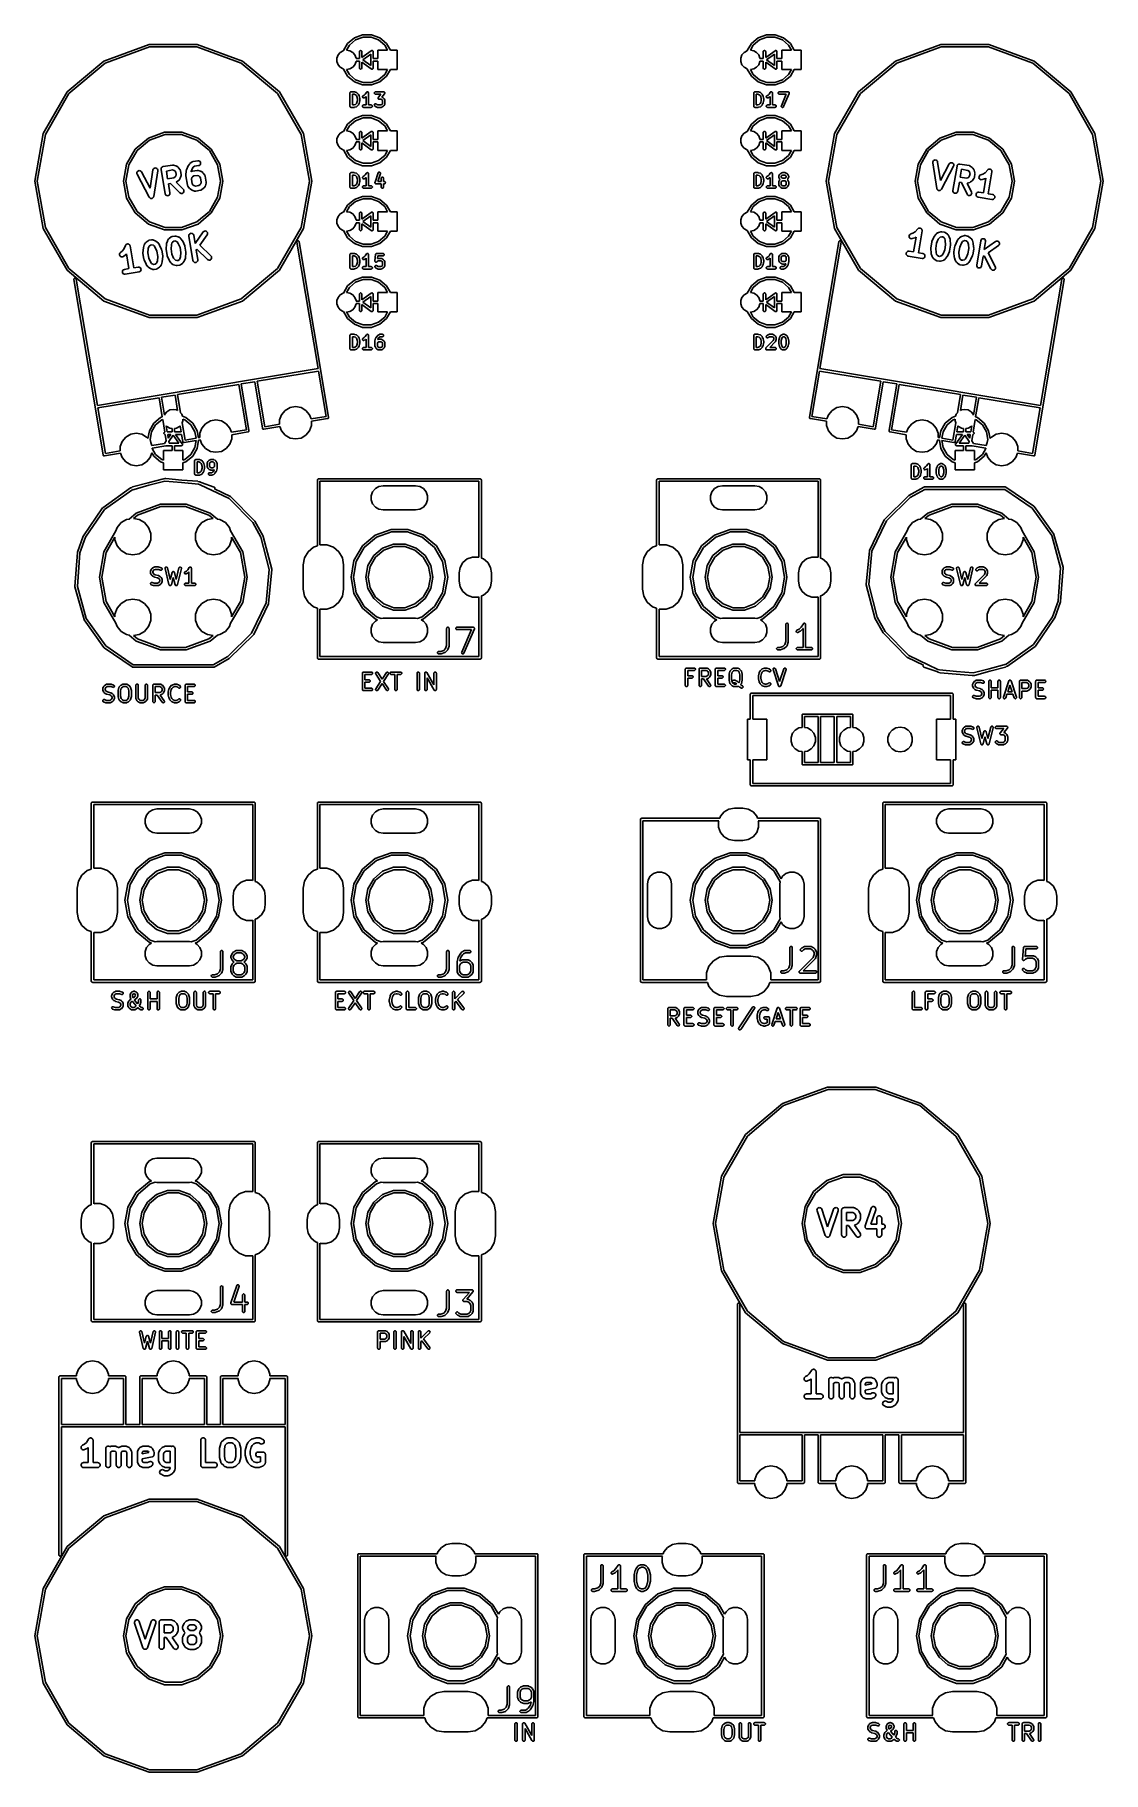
# Model space of a CAD drawing. Extents: x 59 to 126, y -132 to -24.
import ezdxf

# ---------------------------------------------------------------- set-up
doc = ezdxf.new("R2010")
doc.units = 0
doc.header["$MEASUREMENT"] = 0
doc.layers.add('BLACK', color=7, linetype='CONTINUOUS')

msp = doc.modelspace()

# ---------------------------------------------------------------- linework, layer by layer
at = {"layer": 'Black'}
for p, q in [((78.7935, -24.9876), (79.2125, -24.636)), ((79.2125, -24.636), (79.7265, -24.4489)), ((79.7526, -24.5966), (79.2875, -24.7659)), ((79.7265, -24.4489), (80.2735, -24.4489)), ((80.2474, -24.5966), (79.7526, -24.5966)), ((80.7125, -24.7659), (80.2474, -24.5966)), ((80.2735, -24.4489), (80.7875, -24.636)), ((80.7875, -24.636), (81.2065, -24.9876)), ((103.793, -24.9876), (104.212, -24.636)), ((104.212, -24.636), (104.727, -24.4489)), ((104.753, -24.5966), (104.287, -24.7659)), ((104.727, -24.4489), (105.273, -24.4489)), ((105.247, -24.5966), (104.753, -24.5966)), ((105.712, -24.7659), (105.247, -24.5966)), ((105.273, -24.4489), (105.787, -24.636)), ((105.787, -24.636), (106.207, -24.9876)), ((63.7125, -26.0738), (66.511, -25.0553)), ((66.537, -25.203), (63.7875, -26.2037)), ((66.511, -25.0553), (69.489, -25.0553)), ((69.463, -25.203), (66.537, -25.203)), ((72.2125, -26.2037), (69.463, -25.203)), ((69.489, -25.0553), (72.2875, -26.0738)), ((78.1369, -25.8954), (78.2084, -25.6989)), ((78.2084, -25.6989), (78.3429, -25.5386)), ((78.3429, -25.5386), (78.524, -25.434)), ((78.524, -25.434), (78.5371, -25.4317)), ((78.5371, -25.4317), (78.7935, -24.9876)), ((78.9084, -25.084), (78.727, -25.3982)), ((78.727, -25.3982), (78.73, -25.3977)), ((78.73, -25.3977), (78.936, -25.434)), ((79.2875, -24.7659), (78.9084, -25.084)), ((78.936, -25.434), (79.1171, -25.5386)), ((79.1171, -25.5386), (79.2516, -25.6989)), ((79.2516, -25.6989), (79.3231, -25.8954)), ((79.525, -25.5), (79.5295, -25.4743)), ((79.525, -25.925), (79.525, -25.5)), ((79.5295, -25.4743), (79.5425, -25.4518)), ((79.5425, -25.4518), (79.5625, -25.435)), ((79.5625, -25.435), (79.587, -25.4261)), ((79.587, -25.4261), (79.613, -25.4261)), ((79.613, -25.4261), (79.6375, -25.435)), ((79.6375, -25.435), (79.6575, -25.4518)), ((79.6575, -25.4518), (79.6705, -25.4743)), ((79.6705, -25.4743), (79.675, -25.5)), ((79.675, -25.8543), (80.2564, -25.439)), ((79.675, -25.5), (79.675, -25.8543)), ((80.225, -25.6457), (79.729, -26)), ((80.225, -26.3543), (80.225, -25.6457)), ((80.2564, -25.439), (80.2597, -25.4374)), ((80.2597, -25.4374), (80.2625, -25.435)), ((80.2625, -25.435), (80.2714, -25.4318)), ((80.2714, -25.4318), (80.2799, -25.4277)), ((80.2799, -25.4277), (80.2835, -25.4274)), ((80.2835, -25.4274), (80.287, -25.4261)), ((80.287, -25.4261), (80.2964, -25.4261)), ((80.2964, -25.4261), (80.3058, -25.4252)), ((80.3058, -25.4252), (80.3094, -25.4261)), ((80.3094, -25.4261), (80.313, -25.4261)), ((80.313, -25.4261), (80.3219, -25.4294)), ((80.3219, -25.4294), (80.3311, -25.4317)), ((80.3311, -25.4317), (80.3341, -25.4338)), ((80.3341, -25.4338), (80.3375, -25.435)), ((80.3375, -25.435), (80.3447, -25.4411)), ((80.3447, -25.4411), (80.3525, -25.4465)), ((80.3525, -25.4465), (80.3547, -25.4494)), ((80.3547, -25.4494), (80.3575, -25.4518)), ((80.3575, -25.4518), (80.3622, -25.46)), ((80.3622, -25.46), (80.3677, -25.4677)), ((80.3677, -25.4677), (80.3687, -25.4712)), ((80.3687, -25.4712), (80.3705, -25.4743)), ((80.3705, -25.4743), (80.3721, -25.4837)), ((80.3721, -25.4837), (80.3747, -25.4928)), ((80.3747, -25.4928), (80.3744, -25.4964)), ((80.3744, -25.4964), (80.375, -25.5)), ((80.375, -25.5), (80.375, -25.925)), ((80.67, -25.925), (80.67, -25.4)), ((80.67, -25.4), (81.274, -25.4)), ((81.0916, -25.084), (80.7125, -24.7659)), ((81.274, -25.4), (81.0916, -25.084)), ((81.2065, -24.9876), (81.4446, -25.4)), ((81.4446, -25.4), (81.87, -25.4)), ((81.87, -25.4), (81.87, -26.6)), ((103.137, -25.8954), (103.208, -25.6989)), ((103.208, -25.6989), (103.343, -25.5386)), ((103.343, -25.5386), (103.524, -25.434)), ((103.524, -25.434), (103.537, -25.4317)), ((103.537, -25.4317), (103.793, -24.9876)), ((103.908, -25.084), (103.727, -25.3982)), ((103.727, -25.3982), (103.73, -25.3977)), ((103.73, -25.3977), (103.936, -25.434)), ((104.287, -24.7659), (103.908, -25.084)), ((103.936, -25.434), (104.117, -25.5386)), ((104.117, -25.5386), (104.252, -25.6989)), ((104.252, -25.6989), (104.323, -25.8954)), ((104.525, -25.5), (104.53, -25.4743)), ((104.525, -25.925), (104.525, -25.5)), ((104.53, -25.4743), (104.543, -25.4518)), ((104.543, -25.4518), (104.562, -25.435)), ((104.562, -25.435), (104.587, -25.4261)), ((104.587, -25.4261), (104.613, -25.4261)), ((104.613, -25.4261), (104.637, -25.435)), ((104.637, -25.435), (104.657, -25.4518)), ((104.657, -25.4518), (104.67, -25.4743)), ((104.67, -25.4743), (104.675, -25.5)), ((104.675, -25.8543), (105.256, -25.439)), ((104.675, -25.5), (104.675, -25.8543)), ((105.225, -25.6457), (104.729, -26)), ((105.225, -26.3543), (105.225, -25.6457)), ((105.256, -25.439), (105.26, -25.4374)), ((105.26, -25.4374), (105.262, -25.435)), ((105.262, -25.435), (105.271, -25.4318)), ((105.271, -25.4318), (105.28, -25.4277)), ((105.28, -25.4277), (105.284, -25.4274)), ((105.284, -25.4274), (105.287, -25.4261)), ((105.287, -25.4261), (105.296, -25.4261)), ((105.296, -25.4261), (105.306, -25.4252)), ((105.306, -25.4252), (105.309, -25.4261)), ((105.309, -25.4261), (105.313, -25.4261)), ((105.313, -25.4261), (105.322, -25.4294)), ((105.322, -25.4294), (105.331, -25.4317)), ((105.331, -25.4317), (105.334, -25.4338)), ((105.334, -25.4338), (105.337, -25.435)), ((105.337, -25.435), (105.345, -25.4411)), ((105.345, -25.4411), (105.353, -25.4465)), ((105.353, -25.4465), (105.355, -25.4494)), ((105.355, -25.4494), (105.357, -25.4518)), ((105.357, -25.4518), (105.362, -25.46)), ((105.362, -25.46), (105.368, -25.4677)), ((105.368, -25.4677), (105.369, -25.4712)), ((105.369, -25.4712), (105.37, -25.4743)), ((105.37, -25.4743), (105.372, -25.4837)), ((105.372, -25.4837), (105.375, -25.4928)), ((105.375, -25.4928), (105.374, -25.4964)), ((105.374, -25.4964), (105.375, -25.5)), ((105.375, -25.5), (105.375, -25.925)), ((105.67, -25.925), (105.67, -25.4)), ((105.67, -25.4), (106.274, -25.4)), ((106.092, -25.084), (105.712, -24.7659)), ((106.274, -25.4), (106.092, -25.084)), ((106.207, -24.9876), (106.445, -25.4)), ((106.445, -25.4), (106.87, -25.4)), ((106.87, -25.4), (106.87, -26.6)), ((112.712, -26.0738), (115.511, -25.0553)), ((115.537, -25.203), (112.787, -26.2037)), ((115.511, -25.0553), (118.489, -25.0553)), ((118.463, -25.203), (115.537, -25.203)), ((121.212, -26.2037), (118.463, -25.203)), ((118.489, -25.0553), (121.287, -26.0738)), ((61.4312, -27.9881), (63.7125, -26.0738)), ((63.7875, -26.2037), (61.5461, -28.0845)), ((74.4539, -28.0845), (72.2125, -26.2037)), ((72.2875, -26.0738), (74.5688, -27.9881)), ((78.1369, -26.1046), (78.1369, -25.8954)), ((78.2084, -26.3011), (78.1369, -26.1046)), ((78.3429, -26.4614), (78.2084, -26.3011)), ((78.524, -26.566), (78.3429, -26.4614)), ((78.5371, -26.5683), (78.524, -26.566)), ((78.7935, -27.0124), (78.5371, -26.5683)), ((78.73, -26.6023), (78.727, -26.6018)), ((78.727, -26.6018), (78.9084, -26.916)), ((78.936, -26.566), (78.73, -26.6023)), ((79.1171, -26.4614), (78.936, -26.566)), ((79.2516, -26.3011), (79.1171, -26.4614)), ((79.3231, -26.1046), (79.2516, -26.3011)), ((79.3231, -25.8954), (79.3231, -25.925)), ((79.3231, -25.925), (79.525, -25.925)), ((79.525, -26.075), (79.3231, -26.075)), ((79.3231, -26.075), (79.3231, -26.1046)), ((79.525, -26.5), (79.525, -26.075)), ((79.5295, -26.5257), (79.525, -26.5)), ((79.5425, -26.5482), (79.5295, -26.5257)), ((79.5625, -26.565), (79.5425, -26.5482)), ((79.587, -26.5739), (79.5625, -26.565)), ((79.613, -26.5739), (79.587, -26.5739)), ((79.6375, -26.565), (79.613, -26.5739)), ((79.6575, -26.5482), (79.6375, -26.565)), ((79.6705, -26.5257), (79.6575, -26.5482)), ((79.675, -26.5), (79.6705, -26.5257)), ((80.2564, -26.561), (79.675, -26.1457)), ((79.675, -26.1457), (79.675, -26.5)), ((79.729, -26), (80.225, -26.3543)), ((80.2597, -26.5626), (80.2564, -26.561)), ((80.2625, -26.565), (80.2597, -26.5626)), ((80.2714, -26.5682), (80.2625, -26.565)), ((80.2799, -26.5723), (80.2714, -26.5682)), ((80.2835, -26.5726), (80.2799, -26.5723)), ((80.287, -26.5739), (80.2835, -26.5726)), ((80.2964, -26.5739), (80.287, -26.5739)), ((80.3058, -26.5748), (80.2964, -26.5739)), ((80.3094, -26.5739), (80.3058, -26.5748)), ((80.313, -26.5739), (80.3094, -26.5739)), ((80.3219, -26.5706), (80.313, -26.5739)), ((80.3311, -26.5683), (80.3219, -26.5706)), ((80.3341, -26.5662), (80.3311, -26.5683)), ((80.3375, -26.565), (80.3341, -26.5662)), ((80.3447, -26.5589), (80.3375, -26.565)), ((80.3525, -26.5535), (80.3447, -26.5589)), ((80.3547, -26.5506), (80.3525, -26.5535)), ((80.3575, -26.5482), (80.3547, -26.5506)), ((80.3622, -26.54), (80.3575, -26.5482)), ((80.3677, -26.5323), (80.3622, -26.54)), ((80.3687, -26.5288), (80.3677, -26.5323)), ((80.3705, -26.5257), (80.3687, -26.5288)), ((80.3721, -26.5163), (80.3705, -26.5257)), ((80.3747, -26.5072), (80.3721, -26.5163)), ((80.375, -26.5), (80.3744, -26.5036)), ((80.3744, -26.5036), (80.3747, -26.5072)), ((80.375, -25.925), (80.67, -25.925)), ((80.375, -26.075), (80.375, -26.5)), ((80.67, -26.075), (80.375, -26.075)), ((80.67, -26.6), (80.67, -26.075)), ((81.274, -26.6), (80.67, -26.6)), ((81.0916, -26.916), (81.274, -26.6)), ((81.4446, -26.6), (81.2065, -27.0124)), ((81.87, -26.6), (81.4446, -26.6)), ((103.137, -26.1046), (103.137, -25.8954)), ((103.208, -26.3011), (103.137, -26.1046)), ((103.343, -26.4614), (103.208, -26.3011)), ((103.524, -26.566), (103.343, -26.4614)), ((103.537, -26.5683), (103.524, -26.566)), ((103.793, -27.0124), (103.537, -26.5683)), ((103.73, -26.6023), (103.727, -26.6018)), ((103.727, -26.6018), (103.908, -26.916)), ((103.936, -26.566), (103.73, -26.6023)), ((104.117, -26.4614), (103.936, -26.566)), ((104.252, -26.3011), (104.117, -26.4614)), ((104.323, -26.1046), (104.252, -26.3011)), ((104.323, -25.8954), (104.323, -25.925)), ((104.323, -25.925), (104.525, -25.925)), ((104.323, -26.075), (104.323, -26.1046)), ((104.525, -26.075), (104.323, -26.075)), ((104.525, -26.5), (104.525, -26.075)), ((104.53, -26.5257), (104.525, -26.5)), ((104.543, -26.5482), (104.53, -26.5257)), ((104.562, -26.565), (104.543, -26.5482)), ((104.587, -26.5739), (104.562, -26.565)), ((104.613, -26.5739), (104.587, -26.5739)), ((104.637, -26.565), (104.613, -26.5739)), ((104.657, -26.5482), (104.637, -26.565)), ((104.67, -26.5257), (104.657, -26.5482)), ((104.675, -26.5), (104.67, -26.5257)), ((105.256, -26.561), (104.675, -26.1457)), ((104.675, -26.1457), (104.675, -26.5)), ((104.729, -26), (105.225, -26.3543)), ((105.26, -26.5626), (105.256, -26.561)), ((105.262, -26.565), (105.26, -26.5626)), ((105.271, -26.5682), (105.262, -26.565)), ((105.28, -26.5723), (105.271, -26.5682)), ((105.284, -26.5726), (105.28, -26.5723)), ((105.287, -26.5739), (105.284, -26.5726)), ((105.296, -26.5739), (105.287, -26.5739)), ((105.306, -26.5748), (105.296, -26.5739)), ((105.309, -26.5739), (105.306, -26.5748)), ((105.313, -26.5739), (105.309, -26.5739)), ((105.322, -26.5706), (105.313, -26.5739)), ((105.331, -26.5683), (105.322, -26.5706)), ((105.334, -26.5662), (105.331, -26.5683)), ((105.337, -26.565), (105.334, -26.5662)), ((105.345, -26.5589), (105.337, -26.565)), ((105.353, -26.5535), (105.345, -26.5589)), ((105.355, -26.5506), (105.353, -26.5535)), ((105.357, -26.5482), (105.355, -26.5506)), ((105.362, -26.54), (105.357, -26.5482)), ((105.368, -26.5323), (105.362, -26.54)), ((105.369, -26.5288), (105.368, -26.5323)), ((105.37, -26.5257), (105.369, -26.5288)), ((105.372, -26.5163), (105.37, -26.5257)), ((105.375, -26.5072), (105.372, -26.5163)), ((105.375, -26.5), (105.374, -26.5036)), ((105.374, -26.5036), (105.375, -26.5072)), ((105.375, -25.925), (105.67, -25.925)), ((105.67, -26.075), (105.375, -26.075)), ((105.375, -26.075), (105.375, -26.5)), ((105.67, -26.6), (105.67, -26.075)), ((106.274, -26.6), (105.67, -26.6)), ((106.092, -26.916), (106.274, -26.6)), ((106.445, -26.6), (106.207, -27.0124)), ((106.87, -26.6), (106.445, -26.6)), ((110.431, -27.9881), (112.712, -26.0738)), ((112.787, -26.2037), (110.546, -28.0845)), ((123.454, -28.0845), (121.212, -26.2037)), ((121.287, -26.0738), (123.569, -27.9881)), ((79.2125, -27.364), (78.7935, -27.0124)), ((78.9084, -26.916), (79.2875, -27.2341)), ((79.7265, -27.5511), (79.2125, -27.364)), ((79.2875, -27.2341), (79.7526, -27.4034)), ((80.2735, -27.5511), (79.7265, -27.5511)), ((79.7526, -27.4034), (80.2474, -27.4034)), ((80.2474, -27.4034), (80.7125, -27.2341)), ((80.7875, -27.364), (80.2735, -27.5511)), ((80.7125, -27.2341), (81.0916, -26.916)), ((81.2065, -27.0124), (80.7875, -27.364)), ((104.212, -27.364), (103.793, -27.0124)), ((103.908, -26.916), (104.287, -27.2341)), ((104.727, -27.5511), (104.212, -27.364)), ((104.287, -27.2341), (104.753, -27.4034)), ((105.273, -27.5511), (104.727, -27.5511)), ((104.753, -27.4034), (105.247, -27.4034)), ((105.247, -27.4034), (105.712, -27.2341)), ((105.787, -27.364), (105.273, -27.5511)), ((105.712, -27.2341), (106.092, -26.916)), ((106.207, -27.0124), (105.787, -27.364)), ((59.9421, -30.5672), (61.4312, -27.9881)), ((61.5461, -28.0845), (60.0831, -30.6185)), ((75.9169, -30.6185), (74.4539, -28.0845)), ((74.5688, -27.9881), (76.0579, -30.5672)), ((78.938, -28.0549), (78.9392, -28.0484)), ((78.938, -28.8677), (78.938, -28.0549)), ((78.9392, -28.8742), (78.938, -28.8677)), ((78.9392, -28.0419), (78.9414, -28.0357)), ((78.9392, -28.0484), (78.9392, -28.0419)), ((78.9392, -28.8807), (78.9392, -28.8742)), ((78.9414, -28.8869), (78.9392, -28.8807)), ((78.9414, -28.0357), (78.9426, -28.0292)), ((78.9426, -28.8933), (78.9414, -28.8869)), ((78.9426, -28.0292), (78.9458, -28.0236)), ((78.9458, -28.899), (78.9426, -28.8933)), ((78.9458, -28.0236), (78.9481, -28.0174)), ((78.9481, -28.9052), (78.9458, -28.899)), ((78.9481, -28.0174), (78.9523, -28.0124)), ((78.9523, -28.9102), (78.9481, -28.9052)), ((78.9523, -28.0124), (78.9556, -28.0067)), ((78.9556, -28.9159), (78.9523, -28.9102)), ((78.9556, -28.0067), (78.9606, -28.0025)), ((78.9606, -28.9201), (78.9556, -28.9159)), ((78.9606, -28.0025), (78.9648, -27.9974)), ((78.9648, -28.9251), (78.9606, -28.9201)), ((78.9648, -27.9974), (78.9705, -27.9942)), ((78.9705, -28.9284), (78.9648, -28.9251)), ((78.9705, -27.9942), (78.9755, -27.9899)), ((78.9755, -28.9326), (78.9705, -28.9284)), ((78.9755, -27.9899), (78.9817, -27.9877)), ((78.9817, -28.9349), (78.9755, -28.9326)), ((78.9817, -27.9877), (78.9874, -27.9844)), ((78.9874, -28.9382), (78.9817, -28.9349)), ((78.9874, -27.9844), (78.9938, -27.9833)), ((78.9938, -28.9393), (78.9874, -28.9382)), ((78.9938, -27.9833), (79, -27.981)), ((79, -28.9416), (78.9938, -28.9393)), ((79, -27.981), (79.0066, -27.981)), ((79.0066, -28.9416), (79, -28.9416)), ((79.0066, -27.981), (79.013, -27.9799)), ((79.013, -28.9427), (79.0066, -28.9416)), ((79.013, -27.9799), (79.2066, -27.9799)), ((79.2066, -28.9427), (79.013, -28.9427)), ((79.088, -28.1299), (79.088, -28.7927)), ((79.1944, -28.1299), (79.088, -28.1299)), ((79.088, -28.7927), (79.1944, -28.7927)), ((79.2822, -28.1592), (79.1944, -28.1299)), ((79.1944, -28.7927), (79.2822, -28.7634)), ((79.2066, -27.9799), (79.2184, -27.982)), ((79.2184, -28.9406), (79.2066, -28.9427)), ((79.2184, -27.982), (79.2303, -27.9837)), ((79.2303, -28.9388), (79.2184, -28.9406)), ((79.2303, -27.9837), (79.3464, -28.0224)), ((79.3464, -28.9001), (79.2303, -28.9388)), ((79.3384, -28.2154), (79.2822, -28.1592)), ((79.2822, -28.7634), (79.3384, -28.7072)), ((79.368, -28.2746), (79.3384, -28.2154)), ((79.3384, -28.7072), (79.368, -28.648)), ((79.3464, -28.0224), (79.3502, -28.0245)), ((79.3502, -28.8981), (79.3464, -28.9001)), ((79.3502, -28.0245), (79.3544, -28.0256)), ((79.3544, -28.897), (79.3502, -28.8981)), ((79.3544, -28.0256), (79.3616, -28.0307)), ((79.3616, -28.8919), (79.3544, -28.897)), ((79.3616, -28.0307), (79.3693, -28.0349)), ((79.3693, -28.8877), (79.3616, -28.8919)), ((79.4025, -28.4125), (79.368, -28.2746)), ((79.368, -28.648), (79.4025, -28.5101)), ((79.3693, -28.0349), (79.3722, -28.0381)), ((79.3722, -28.8845), (79.3693, -28.8877)), ((79.3722, -28.0381), (79.3757, -28.0406)), ((79.3757, -28.882), (79.3722, -28.8845)), ((79.3757, -28.0406), (79.4531, -28.118)), ((79.4531, -28.8046), (79.3757, -28.882)), ((79.4025, -28.5101), (79.4025, -28.4125)), ((79.4531, -28.118), (79.46, -28.1278)), ((79.46, -28.7948), (79.4531, -28.8046)), ((79.46, -28.1278), (79.4672, -28.1375)), ((79.4672, -28.7851), (79.46, -28.7948)), ((79.4672, -28.1375), (79.5059, -28.2149)), ((79.5059, -28.7077), (79.4672, -28.7851)), ((79.5059, -28.2149), (79.5082, -28.2227)), ((79.5082, -28.6999), (79.5059, -28.7077)), ((79.5082, -28.2227), (79.5115, -28.2302)), ((79.5115, -28.6924), (79.5082, -28.6999)), ((79.5115, -28.2302), (79.5502, -28.385)), ((79.5502, -28.5375), (79.5115, -28.6924)), ((79.5502, -28.385), (79.5509, -28.3942)), ((79.5509, -28.5284), (79.5502, -28.5375)), ((79.5509, -28.3942), (79.5525, -28.4032)), ((79.5525, -28.5194), (79.5509, -28.5284)), ((79.5525, -28.4032), (79.5525, -28.5194)), ((79.7123, -28.2826), (79.7183, -28.2573)), ((79.7152, -28.3085), (79.7123, -28.2826)), ((79.7133, -28.8547), (79.7222, -28.8302)), ((79.7133, -28.8807), (79.7133, -28.8547)), ((79.7222, -28.9052), (79.7133, -28.8807)), ((79.7269, -28.3318), (79.7152, -28.3085)), ((79.7183, -28.2573), (79.7327, -28.2356)), ((79.7222, -28.8302), (79.7389, -28.8102)), ((79.7389, -28.9251), (79.7222, -28.9052)), ((79.7458, -28.3497), (79.7269, -28.3318)), ((79.7327, -28.2356), (79.7536, -28.22)), ((79.7389, -28.8102), (79.7615, -28.7972)), ((79.7615, -28.9382), (79.7389, -28.9251)), ((79.7697, -28.3601), (79.7458, -28.3497)), ((79.7536, -28.22), (79.8201, -28.1868)), ((79.7615, -28.7972), (79.7871, -28.7927)), ((79.7871, -28.9427), (79.7615, -28.9382)), ((79.7957, -28.3616), (79.7697, -28.3601)), ((79.7871, -28.7927), (79.9444, -28.7927)), ((80.2516, -28.9427), (79.7871, -28.9427)), ((79.8207, -28.3542), (79.7957, -28.3616)), ((79.8201, -28.1868), (79.8837, -28.1232)), ((79.8981, -28.3155), (79.8207, -28.3542)), ((79.8837, -28.1232), (79.9569, -28.0133)), ((79.9077, -28.3083), (79.8981, -28.3155)), ((79.9176, -28.3015), (79.9077, -28.3083)), ((79.9444, -28.2747), (79.9176, -28.3015)), ((79.9444, -28.7927), (79.9444, -28.2747)), ((79.9569, -28.0133), (79.9598, -28.0103)), ((79.9598, -28.0103), (79.9619, -28.0067)), ((79.9619, -28.0067), (79.9688, -28.0009)), ((79.9688, -28.0009), (79.9749, -27.9945)), ((79.9749, -27.9945), (79.9787, -27.9926)), ((79.9787, -27.9926), (79.9819, -27.9899)), ((79.9819, -27.9899), (79.9903, -27.9869)), ((79.9903, -27.9869), (79.9983, -27.9829)), ((79.9983, -27.9829), (80.0024, -27.9825)), ((80.0024, -27.9825), (80.0063, -27.981)), ((80.0063, -27.981), (80.0153, -27.981)), ((80.0153, -27.981), (80.0242, -27.98)), ((80.0242, -27.98), (80.0282, -27.981)), ((80.0282, -27.981), (80.0324, -27.981)), ((80.0324, -27.981), (80.0408, -27.9841)), ((80.0408, -27.9841), (80.0495, -27.9862)), ((80.0495, -27.9862), (80.0529, -27.9885)), ((80.0529, -27.9885), (80.0569, -27.9899)), ((80.0569, -27.9899), (80.0637, -27.9957)), ((80.0637, -27.9957), (80.0712, -28.0007)), ((80.0712, -28.0007), (80.0736, -28.004)), ((80.0736, -28.004), (80.0768, -28.0067)), ((80.0768, -28.0067), (80.0813, -28.0144)), ((80.0813, -28.0144), (80.0866, -28.0217)), ((80.0866, -28.0217), (80.0878, -28.0256)), ((80.0878, -28.0256), (80.0898, -28.0292)), ((80.0898, -28.0292), (80.0914, -28.0381)), ((80.0914, -28.0381), (80.0939, -28.0467)), ((80.0939, -28.0467), (80.0936, -28.0508)), ((80.0936, -28.0508), (80.0944, -28.0549)), ((80.0944, -28.0549), (80.0944, -28.7927)), ((80.0944, -28.7927), (80.2516, -28.7927)), ((80.2516, -28.7927), (80.2772, -28.7972)), ((80.2772, -28.9382), (80.2516, -28.9427)), ((80.2772, -28.7972), (80.2998, -28.8102)), ((80.2998, -28.9251), (80.2772, -28.9382)), ((80.2998, -28.8102), (80.3165, -28.8302)), ((80.3165, -28.9052), (80.2998, -28.9251)), ((80.3165, -28.8302), (80.3254, -28.8547)), ((80.3254, -28.8807), (80.3165, -28.9052)), ((80.3254, -28.8547), (80.3254, -28.8807)), ((80.4478, -28.7968), (80.4501, -28.7709)), ((80.4545, -28.822), (80.4478, -28.7968)), ((80.4487, -28.0419), (80.4576, -28.0174)), ((80.4487, -28.0679), (80.4487, -28.0419)), ((80.4576, -28.0924), (80.4487, -28.0679)), ((80.4501, -28.7709), (80.4611, -28.7473)), ((80.4695, -28.8433), (80.4545, -28.822)), ((80.4576, -28.0174), (80.4743, -27.9974)), ((80.4743, -28.1123), (80.4576, -28.0924)), ((80.4611, -28.7473), (80.4795, -28.7288)), ((80.5082, -28.882), (80.4695, -28.8433)), ((80.4743, -27.9974), (80.4969, -27.9844)), ((80.4969, -28.1254), (80.4743, -28.1123)), ((80.4795, -28.7288), (80.5031, -28.7178)), ((80.4969, -27.9844), (80.5225, -27.9799)), ((80.5225, -28.1299), (80.4969, -28.1254)), ((80.5031, -28.7178), (80.529, -28.7156)), ((80.518, -28.8889), (80.5082, -28.882)), ((80.5277, -28.8961), (80.518, -28.8889)), ((80.5225, -27.9799), (81.0257, -27.9799)), ((80.8604, -28.1299), (80.5225, -28.1299)), ((80.6051, -28.9348), (80.5277, -28.8961)), ((80.529, -28.7156), (80.5542, -28.7223)), ((80.5542, -28.7223), (80.5755, -28.7373)), ((80.5755, -28.7373), (80.6056, -28.7674)), ((80.6092, -28.936), (80.6051, -28.9348)), ((80.6056, -28.7674), (80.6563, -28.7927)), ((80.613, -28.9382), (80.6092, -28.936)), ((80.6216, -28.9397), (80.613, -28.9382)), ((80.6301, -28.9422), (80.6216, -28.9397)), ((80.6344, -28.9419), (80.6301, -28.9422)), ((80.6386, -28.9427), (80.6344, -28.9419)), ((80.8709, -28.9427), (80.6386, -28.9427)), ((80.6563, -28.7927), (80.8532, -28.7927)), ((80.6798, -28.363), (80.6809, -28.3573)), ((80.6809, -28.3702), (80.6798, -28.363)), ((80.6809, -28.3515), (80.6834, -28.3446)), ((80.6809, -28.3573), (80.6809, -28.3515)), ((80.6809, -28.3776), (80.6809, -28.3702)), ((80.6829, -28.383), (80.6809, -28.3776)), ((80.6838, -28.3887), (80.6829, -28.383)), ((80.6834, -28.3446), (80.6848, -28.3374)), ((80.6873, -28.3951), (80.6838, -28.3887)), ((80.6848, -28.3374), (80.6878, -28.3325)), ((80.6898, -28.402), (80.6873, -28.3951)), ((80.6878, -28.3325), (80.6898, -28.327)), ((80.6898, -28.327), (80.6945, -28.3214)), ((80.6935, -28.4065), (80.6898, -28.402)), ((80.6963, -28.4115), (80.6935, -28.4065)), ((80.6945, -28.3214), (80.6983, -28.3151)), ((80.7018, -28.4164), (80.6963, -28.4115)), ((80.6983, -28.3151), (80.8604, -28.1299)), ((80.7065, -28.422), (80.7018, -28.4164)), ((80.7115, -28.4249), (80.7065, -28.422)), ((80.7159, -28.4287), (80.7115, -28.4249)), ((80.7227, -28.4313), (80.7159, -28.4287)), ((80.7291, -28.435), (80.7227, -28.4313)), ((80.7348, -28.436), (80.7291, -28.435)), ((80.7402, -28.4381), (80.7348, -28.436)), ((80.7475, -28.4383), (80.7402, -28.4381)), ((80.7547, -28.4395), (80.7475, -28.4383)), ((80.8532, -28.4395), (80.7547, -28.4395)), ((80.9038, -28.4649), (80.8532, -28.4395)), ((80.8532, -28.7927), (80.9038, -28.7674)), ((80.8751, -28.9419), (80.8709, -28.9427)), ((80.8794, -28.9422), (80.8751, -28.9419)), ((80.8879, -28.9397), (80.8794, -28.9422)), ((80.8965, -28.9382), (80.8879, -28.9397)), ((80.9003, -28.936), (80.8965, -28.9382)), ((80.9044, -28.9348), (80.9003, -28.936)), ((80.9253, -28.4864), (80.9038, -28.4649)), ((80.9038, -28.7674), (80.9253, -28.7459)), ((80.9818, -28.8961), (80.9044, -28.9348)), ((81.0821, -28.1043), (80.9104, -28.3005)), ((80.9104, -28.3005), (80.9818, -28.3362)), ((80.9507, -28.5371), (80.9253, -28.4864)), ((80.9253, -28.7459), (80.9507, -28.6952)), ((80.9507, -28.6952), (80.9507, -28.5371)), ((80.9818, -28.3362), (80.9915, -28.3433)), ((80.9915, -28.8889), (80.9818, -28.8961)), ((80.9915, -28.3433), (81.0013, -28.3502)), ((81.0013, -28.882), (80.9915, -28.8889)), ((81.0013, -28.3502), (81.04, -28.3889)), ((81.04, -28.8433), (81.0013, -28.882)), ((81.0257, -27.9799), (81.0329, -27.9812)), ((81.0329, -27.9812), (81.0402, -27.9813)), ((81.04, -28.3889), (81.0469, -28.3988)), ((81.0469, -28.8335), (81.04, -28.8433)), ((81.0402, -27.9813), (81.0456, -27.9834)), ((81.0456, -27.9834), (81.0513, -27.9844)), ((81.0469, -28.3988), (81.0541, -28.4084)), ((81.0541, -28.8238), (81.0469, -28.8335)), ((81.0513, -27.9844), (81.0577, -27.9881)), ((81.0541, -28.4084), (81.0928, -28.4858)), ((81.0928, -28.7464), (81.0541, -28.8238)), ((81.0577, -27.9881), (81.0645, -27.9907)), ((81.0645, -27.9907), (81.0689, -27.9945)), ((81.0689, -27.9945), (81.0739, -27.9974)), ((81.0739, -27.9974), (81.0786, -28.0031)), ((81.0786, -28.0031), (81.0841, -28.0079)), ((81.0859, -28.098), (81.0821, -28.1043)), ((81.0841, -28.0079), (81.0869, -28.013)), ((81.0906, -28.0924), (81.0859, -28.098)), ((81.0869, -28.013), (81.0906, -28.0174)), ((81.0906, -28.0174), (81.0931, -28.0243)), ((81.0926, -28.087), (81.0906, -28.0924)), ((81.0956, -28.082), (81.0926, -28.087)), ((81.0928, -28.4858), (81.094, -28.49)), ((81.094, -28.7423), (81.0928, -28.7464)), ((81.0931, -28.0243), (81.0967, -28.0307)), ((81.094, -28.49), (81.0962, -28.4937)), ((81.0962, -28.7385), (81.094, -28.7423)), ((81.097, -28.0748), (81.0956, -28.082)), ((81.0962, -28.4937), (81.0977, -28.5024)), ((81.0977, -28.7299), (81.0962, -28.7385)), ((81.0967, -28.0307), (81.0976, -28.0364)), ((81.0995, -28.0679), (81.097, -28.0748)), ((81.0976, -28.0364), (81.0995, -28.0419)), ((81.0977, -28.5024), (81.1002, -28.5108)), ((81.1002, -28.7214), (81.0977, -28.7299)), ((81.0995, -28.0419), (81.0995, -28.0492)), ((81.0995, -28.0492), (81.1007, -28.0564)), ((81.1007, -28.0564), (81.0995, -28.0621)), ((81.0995, -28.0621), (81.0995, -28.0679)), ((81.1002, -28.5108), (81.0999, -28.5151)), ((81.0999, -28.5151), (81.1007, -28.5194)), ((81.1007, -28.7129), (81.0999, -28.7171)), ((81.0999, -28.7171), (81.1002, -28.7214)), ((81.1007, -28.5194), (81.1007, -28.7129)), ((103.938, -28.0549), (103.939, -28.0484)), ((103.938, -28.8677), (103.938, -28.0549)), ((103.939, -28.8742), (103.938, -28.8677)), ((103.939, -28.0419), (103.941, -28.0357)), ((103.939, -28.0484), (103.939, -28.0419)), ((103.939, -28.8807), (103.939, -28.8742)), ((103.941, -28.8869), (103.939, -28.8807)), ((103.941, -28.0357), (103.943, -28.0292)), ((103.943, -28.8933), (103.941, -28.8869)), ((103.943, -28.0292), (103.946, -28.0236)), ((103.946, -28.899), (103.943, -28.8933)), ((103.946, -28.0236), (103.948, -28.0174)), ((103.948, -28.9052), (103.946, -28.899)), ((103.948, -28.0174), (103.952, -28.0124)), ((103.952, -28.9102), (103.948, -28.9052)), ((103.952, -28.0124), (103.956, -28.0067)), ((103.956, -28.9159), (103.952, -28.9102)), ((103.956, -28.0067), (103.961, -28.0025)), ((103.961, -28.9201), (103.956, -28.9159)), ((103.961, -28.0025), (103.965, -27.9974)), ((103.965, -28.9251), (103.961, -28.9201)), ((103.965, -27.9974), (103.971, -27.9942)), ((103.971, -28.9284), (103.965, -28.9251)), ((103.971, -27.9942), (103.976, -27.9899)), ((103.976, -28.9326), (103.971, -28.9284)), ((103.976, -27.9899), (103.982, -27.9877)), ((103.982, -28.9349), (103.976, -28.9326)), ((103.982, -27.9877), (103.987, -27.9844)), ((103.987, -28.9382), (103.982, -28.9349)), ((103.987, -27.9844), (103.994, -27.9833)), ((103.994, -28.9393), (103.987, -28.9382)), ((103.994, -27.9833), (104, -27.981)), ((104, -28.9416), (103.994, -28.9393)), ((104, -27.981), (104.007, -27.981)), ((104.007, -28.9416), (104, -28.9416)), ((104.007, -27.981), (104.013, -27.9799)), ((104.013, -28.9427), (104.007, -28.9416)), ((104.013, -27.9799), (104.207, -27.9799)), ((104.207, -28.9427), (104.013, -28.9427)), ((104.088, -28.1299), (104.088, -28.7927)), ((104.194, -28.1299), (104.088, -28.1299)), ((104.088, -28.7927), (104.194, -28.7927)), ((104.282, -28.1592), (104.194, -28.1299)), ((104.194, -28.7927), (104.282, -28.7634)), ((104.207, -27.9799), (104.218, -27.982)), ((104.218, -28.9406), (104.207, -28.9427)), ((104.218, -27.982), (104.23, -27.9837)), ((104.23, -28.9388), (104.218, -28.9406)), ((104.23, -27.9837), (104.346, -28.0224)), ((104.346, -28.9001), (104.23, -28.9388)), ((104.338, -28.2154), (104.282, -28.1592)), ((104.282, -28.7634), (104.338, -28.7072)), ((104.368, -28.2746), (104.338, -28.2154)), ((104.338, -28.7072), (104.368, -28.648)), ((104.346, -28.0224), (104.35, -28.0245)), ((104.35, -28.8981), (104.346, -28.9001)), ((104.35, -28.0245), (104.354, -28.0256)), ((104.354, -28.897), (104.35, -28.8981)), ((104.354, -28.0256), (104.362, -28.0307)), ((104.362, -28.8919), (104.354, -28.897)), ((104.362, -28.0307), (104.369, -28.0349)), ((104.369, -28.8877), (104.362, -28.8919)), ((104.402, -28.4125), (104.368, -28.2746)), ((104.368, -28.648), (104.402, -28.5101)), ((104.369, -28.0349), (104.372, -28.0381)), ((104.372, -28.8845), (104.369, -28.8877)), ((104.372, -28.0381), (104.376, -28.0406)), ((104.376, -28.882), (104.372, -28.8845)), ((104.376, -28.0406), (104.453, -28.118)), ((104.453, -28.8046), (104.376, -28.882)), ((104.402, -28.5101), (104.402, -28.4125)), ((104.453, -28.118), (104.46, -28.1278)), ((104.46, -28.7948), (104.453, -28.8046)), ((104.46, -28.1278), (104.467, -28.1375)), ((104.467, -28.7851), (104.46, -28.7948)), ((104.467, -28.1375), (104.506, -28.2149)), ((104.506, -28.7077), (104.467, -28.7851)), ((104.506, -28.2149), (104.508, -28.2227)), ((104.508, -28.6999), (104.506, -28.7077)), ((104.508, -28.2227), (104.512, -28.2302)), ((104.512, -28.6924), (104.508, -28.6999)), ((104.512, -28.2302), (104.55, -28.385)), ((104.55, -28.5375), (104.512, -28.6924)), ((104.55, -28.385), (104.551, -28.3942)), ((104.551, -28.5284), (104.55, -28.5375)), ((104.551, -28.3942), (104.552, -28.4032)), ((104.552, -28.5194), (104.551, -28.5284)), ((104.552, -28.4032), (104.552, -28.5194)), ((104.712, -28.2826), (104.718, -28.2573)), ((104.715, -28.3085), (104.712, -28.2826)), ((104.713, -28.8547), (104.722, -28.8302)), ((104.713, -28.8807), (104.713, -28.8547)), ((104.722, -28.9052), (104.713, -28.8807)), ((104.727, -28.3318), (104.715, -28.3085)), ((104.718, -28.2573), (104.733, -28.2356)), ((104.722, -28.8302), (104.739, -28.8102)), ((104.739, -28.9251), (104.722, -28.9052)), ((104.746, -28.3497), (104.727, -28.3318)), ((104.733, -28.2356), (104.754, -28.22)), ((104.739, -28.8102), (104.761, -28.7972)), ((104.761, -28.9382), (104.739, -28.9251)), ((104.77, -28.3601), (104.746, -28.3497)), ((104.754, -28.22), (104.82, -28.1868)), ((104.761, -28.7972), (104.787, -28.7927)), ((104.787, -28.9427), (104.761, -28.9382)), ((104.796, -28.3616), (104.77, -28.3601)), ((104.787, -28.7927), (104.944, -28.7927)), ((105.252, -28.9427), (104.787, -28.9427)), ((104.821, -28.3542), (104.796, -28.3616)), ((104.82, -28.1868), (104.884, -28.1232)), ((104.898, -28.3155), (104.821, -28.3542)), ((104.884, -28.1232), (104.957, -28.0133)), ((104.908, -28.3083), (104.898, -28.3155)), ((104.918, -28.3015), (104.908, -28.3083)), ((104.944, -28.2747), (104.918, -28.3015)), ((104.944, -28.7927), (104.944, -28.2747)), ((104.957, -28.0133), (104.96, -28.0103)), ((104.96, -28.0103), (104.962, -28.0067)), ((104.962, -28.0067), (104.969, -28.0009)), ((104.969, -28.0009), (104.975, -27.9945)), ((104.975, -27.9945), (104.979, -27.9926)), ((104.979, -27.9926), (104.982, -27.9899)), ((104.982, -27.9899), (104.99, -27.9869)), ((104.99, -27.9869), (104.998, -27.9829)), ((104.998, -27.9829), (105.002, -27.9825)), ((105.002, -27.9825), (105.006, -27.981)), ((105.006, -27.981), (105.015, -27.981)), ((105.015, -27.981), (105.024, -27.98)), ((105.024, -27.98), (105.028, -27.981)), ((105.028, -27.981), (105.032, -27.981)), ((105.032, -27.981), (105.041, -27.9841)), ((105.041, -27.9841), (105.049, -27.9862)), ((105.049, -27.9862), (105.053, -27.9885)), ((105.053, -27.9885), (105.057, -27.9899)), ((105.057, -27.9899), (105.064, -27.9957)), ((105.064, -27.9957), (105.071, -28.0007)), ((105.071, -28.0007), (105.074, -28.004)), ((105.074, -28.004), (105.077, -28.0067)), ((105.077, -28.0067), (105.081, -28.0144)), ((105.081, -28.0144), (105.087, -28.0217)), ((105.087, -28.0217), (105.088, -28.0256)), ((105.088, -28.0256), (105.09, -28.0292)), ((105.09, -28.0292), (105.091, -28.0381)), ((105.091, -28.0381), (105.094, -28.0467)), ((105.094, -28.0467), (105.094, -28.0508)), ((105.094, -28.0508), (105.094, -28.0549)), ((105.094, -28.0549), (105.094, -28.7927)), ((105.094, -28.7927), (105.252, -28.7927)), ((105.252, -28.7927), (105.277, -28.7972)), ((105.277, -28.9382), (105.252, -28.9427)), ((105.277, -28.7972), (105.3, -28.8102)), ((105.3, -28.9251), (105.277, -28.9382)), ((105.3, -28.8102), (105.317, -28.8302)), ((105.317, -28.9052), (105.3, -28.9251)), ((105.317, -28.8302), (105.325, -28.8547)), ((105.325, -28.8807), (105.317, -28.9052)), ((105.325, -28.8547), (105.325, -28.8807)), ((105.449, -28.0419), (105.458, -28.0174)), ((105.449, -28.0679), (105.449, -28.0419)), ((105.458, -28.0924), (105.449, -28.0679)), ((105.458, -28.0174), (105.474, -27.9974)), ((105.474, -28.1123), (105.458, -28.0924)), ((105.474, -27.9974), (105.497, -27.9844)), ((105.497, -28.1254), (105.474, -28.1123)), ((105.497, -27.9844), (105.523, -27.9799)), ((105.523, -28.1299), (105.497, -28.1254)), ((105.523, -27.9799), (106.064, -27.9799)), ((105.951, -28.1299), (105.523, -28.1299)), ((105.641, -28.8635), (105.647, -28.8382)), ((105.644, -28.8894), (105.641, -28.8635)), ((105.656, -28.9126), (105.644, -28.8894)), ((105.647, -28.8382), (105.951, -28.1299)), ((105.675, -28.9305), (105.656, -28.9126)), ((105.699, -28.9407), (105.675, -28.9305)), ((105.725, -28.9422), (105.699, -28.9407)), ((105.75, -28.9346), (105.725, -28.9422)), ((105.771, -28.919), (105.75, -28.9346)), ((105.785, -28.8972), (105.771, -28.919)), ((106.133, -28.0844), (105.785, -28.8972)), ((106.064, -27.9799), (106.073, -27.9814)), ((106.073, -27.9814), (106.082, -27.9819)), ((106.082, -27.9819), (106.086, -27.9836)), ((106.086, -27.9836), (106.09, -27.9844)), ((106.09, -27.9844), (106.098, -27.9887)), ((106.098, -27.9887), (106.105, -27.9921)), ((106.105, -27.9921), (106.109, -27.9952)), ((106.109, -27.9952), (106.113, -27.9974)), ((106.113, -27.9974), (106.118, -28.0041)), ((106.118, -28.0041), (106.124, -28.01)), ((106.124, -28.01), (106.126, -28.014)), ((106.126, -28.014), (106.129, -28.0174)), ((106.129, -28.0174), (106.132, -28.0255)), ((106.132, -28.0255), (106.136, -28.0332)), ((106.135, -28.076), (106.133, -28.0844)), ((106.138, -28.0679), (106.135, -28.076)), ((106.136, -28.0332), (106.137, -28.0377)), ((106.137, -28.0377), (106.138, -28.0419)), ((106.138, -28.0419), (106.138, -28.0505)), ((106.138, -28.0505), (106.139, -28.0591)), ((106.139, -28.0591), (106.138, -28.0634)), ((106.138, -28.0634), (106.138, -28.0679)), ((108.942, -30.5672), (110.431, -27.9881)), ((110.546, -28.0845), (109.083, -30.6185)), ((124.917, -30.6185), (123.454, -28.0845)), ((123.569, -27.9881), (125.058, -30.5672)), ((78.5371, -30.4317), (78.7935, -29.9876)), ((78.9084, -30.084), (78.727, -30.3982)), ((78.7935, -29.9876), (79.2125, -29.636)), ((79.2875, -29.7659), (78.9084, -30.084)), ((79.2125, -29.636), (79.7265, -29.4489)), ((79.7526, -29.5966), (79.2875, -29.7659)), ((79.7265, -29.4489), (80.2735, -29.4489)), ((80.2474, -29.5966), (79.7526, -29.5966)), ((80.7125, -29.7659), (80.2474, -29.5966)), ((80.2735, -29.4489), (80.7875, -29.636)), ((81.0916, -30.084), (80.7125, -29.7659)), ((80.7875, -29.636), (81.2065, -29.9876)), ((81.274, -30.4), (81.0916, -30.084)), ((81.2065, -29.9876), (81.4446, -30.4)), ((103.537, -30.4317), (103.793, -29.9876)), ((103.908, -30.084), (103.727, -30.3982)), ((103.793, -29.9876), (104.212, -29.636)), ((104.287, -29.7659), (103.908, -30.084)), ((104.212, -29.636), (104.727, -29.4489)), ((104.753, -29.5966), (104.287, -29.7659)), ((104.727, -29.4489), (105.273, -29.4489)), ((105.247, -29.5966), (104.753, -29.5966)), ((105.712, -29.7659), (105.247, -29.5966)), ((105.273, -29.4489), (105.787, -29.636)), ((106.092, -30.084), (105.712, -29.7659)), ((105.787, -29.636), (106.207, -29.9876)), ((106.274, -30.4), (106.092, -30.084)), ((106.207, -29.9876), (106.445, -30.4)), ((59.425, -33.5), (59.9421, -30.5672)), ((60.0831, -30.6185), (59.575, -33.5)), ((65.6444, -31.5234), (66.4625, -30.837)), ((66.5375, -30.9669), (65.7593, -31.6198)), ((66.4625, -30.837), (67.466, -30.4717)), ((67.4921, -30.6194), (66.5375, -30.9669)), ((67.466, -30.4717), (68.534, -30.4717)), ((68.5079, -30.6194), (67.4921, -30.6194)), ((69.4625, -30.9669), (68.5079, -30.6194)), ((68.534, -30.4717), (69.5375, -30.837)), ((70.2407, -31.6198), (69.4625, -30.9669)), ((69.5375, -30.837), (70.3556, -31.5234)), ((76.425, -33.5), (75.9169, -30.6185)), ((76.0579, -30.5672), (76.575, -33.5)), ((78.1369, -30.8954), (78.2084, -30.6989)), ((78.1369, -31.1046), (78.1369, -30.8954)), ((78.2084, -31.3011), (78.1369, -31.1046)), ((78.2084, -30.6989), (78.3429, -30.5386)), ((78.3429, -30.5386), (78.524, -30.434)), ((78.524, -30.434), (78.5371, -30.4317)), ((78.727, -30.3982), (78.73, -30.3977)), ((78.73, -30.3977), (78.936, -30.434)), ((78.936, -30.434), (79.1171, -30.5386)), ((79.1171, -30.5386), (79.2516, -30.6989)), ((79.2516, -30.6989), (79.3231, -30.8954)), ((79.3231, -31.1046), (79.2516, -31.3011)), ((79.3231, -30.8954), (79.3231, -30.925)), ((79.3231, -30.925), (79.525, -30.925)), ((79.3231, -31.075), (79.3231, -31.1046)), ((79.525, -31.075), (79.3231, -31.075)), ((79.525, -30.5), (79.5295, -30.4743)), ((79.525, -30.925), (79.525, -30.5)), ((79.525, -31.5), (79.525, -31.075)), ((79.5295, -30.4743), (79.5425, -30.4518)), ((79.5425, -30.4518), (79.5625, -30.435)), ((79.5625, -30.435), (79.587, -30.4261)), ((79.587, -30.4261), (79.613, -30.4261)), ((79.613, -30.4261), (79.6375, -30.435)), ((79.6375, -30.435), (79.6575, -30.4518)), ((79.6575, -30.4518), (79.6705, -30.4743)), ((79.6705, -30.4743), (79.675, -30.5)), ((79.675, -30.8543), (80.2564, -30.439)), ((79.675, -30.5), (79.675, -30.8543)), ((80.2564, -31.561), (79.675, -31.1457)), ((79.675, -31.1457), (79.675, -31.5)), ((80.225, -30.6457), (79.729, -31)), ((79.729, -31), (80.225, -31.3543)), ((80.225, -31.3543), (80.225, -30.6457)), ((80.2564, -30.439), (80.2597, -30.4374)), ((80.2597, -30.4374), (80.2625, -30.435)), ((80.2625, -30.435), (80.2714, -30.4318)), ((80.2714, -30.4318), (80.2799, -30.4277)), ((80.2799, -30.4277), (80.2835, -30.4274)), ((80.2835, -30.4274), (80.287, -30.4261)), ((80.287, -30.4261), (80.2964, -30.4261)), ((80.2964, -30.4261), (80.3058, -30.4252)), ((80.3058, -30.4252), (80.3094, -30.4261)), ((80.3094, -30.4261), (80.313, -30.4261)), ((80.313, -30.4261), (80.3219, -30.4294)), ((80.3219, -30.4294), (80.3311, -30.4317)), ((80.3311, -30.4317), (80.3341, -30.4338)), ((80.3341, -30.4338), (80.3375, -30.435)), ((80.3375, -30.435), (80.3447, -30.4411)), ((80.3447, -30.4411), (80.3525, -30.4465)), ((80.3525, -30.4465), (80.3547, -30.4494)), ((80.3547, -30.4494), (80.3575, -30.4518)), ((80.3575, -30.4518), (80.3622, -30.46)), ((80.3622, -30.46), (80.3677, -30.4677)), ((80.3677, -30.4677), (80.3687, -30.4712)), ((80.3687, -30.4712), (80.3705, -30.4743)), ((80.3705, -30.4743), (80.3721, -30.4837)), ((80.3721, -30.4837), (80.3747, -30.4928)), ((80.3747, -30.4928), (80.3744, -30.4964)), ((80.3744, -30.4964), (80.375, -30.5)), ((80.375, -30.5), (80.375, -30.925)), ((80.375, -30.925), (80.67, -30.925)), ((80.67, -31.075), (80.375, -31.075)), ((80.375, -31.075), (80.375, -31.5)), ((80.67, -30.925), (80.67, -30.4)), ((80.67, -30.4), (81.274, -30.4)), ((80.67, -31.6), (80.67, -31.075)), ((81.4446, -30.4), (81.87, -30.4)), ((81.87, -30.4), (81.87, -31.6)), ((103.137, -30.8954), (103.208, -30.6989)), ((103.137, -31.1046), (103.137, -30.8954)), ((103.208, -31.3011), (103.137, -31.1046)), ((103.208, -30.6989), (103.343, -30.5386)), ((103.343, -30.5386), (103.524, -30.434)), ((103.524, -30.434), (103.537, -30.4317)), ((103.727, -30.3982), (103.73, -30.3977)), ((103.73, -30.3977), (103.936, -30.434)), ((103.936, -30.434), (104.117, -30.5386)), ((104.117, -30.5386), (104.252, -30.6989)), ((104.252, -30.6989), (104.323, -30.8954)), ((104.323, -31.1046), (104.252, -31.3011)), ((104.323, -30.8954), (104.323, -30.925)), ((104.323, -30.925), (104.525, -30.925)), ((104.323, -31.075), (104.323, -31.1046)), ((104.525, -31.075), (104.323, -31.075)), ((104.525, -30.5), (104.53, -30.4743)), ((104.525, -30.925), (104.525, -30.5)), ((104.525, -31.5), (104.525, -31.075)), ((104.53, -30.4743), (104.543, -30.4518)), ((104.543, -30.4518), (104.562, -30.435)), ((104.562, -30.435), (104.587, -30.4261)), ((104.587, -30.4261), (104.613, -30.4261)), ((104.613, -30.4261), (104.637, -30.435)), ((104.637, -30.435), (104.657, -30.4518)), ((104.657, -30.4518), (104.67, -30.4743)), ((104.67, -30.4743), (104.675, -30.5)), ((104.675, -30.8543), (105.256, -30.439)), ((104.675, -30.5), (104.675, -30.8543)), ((105.256, -31.561), (104.675, -31.1457)), ((104.675, -31.1457), (104.675, -31.5)), ((105.225, -30.6457), (104.729, -31)), ((104.729, -31), (105.225, -31.3543)), ((105.225, -31.3543), (105.225, -30.6457)), ((105.256, -30.439), (105.26, -30.4374)), ((105.26, -30.4374), (105.262, -30.435)), ((105.262, -30.435), (105.271, -30.4318)), ((105.271, -30.4318), (105.28, -30.4277)), ((105.28, -30.4277), (105.284, -30.4274)), ((105.284, -30.4274), (105.287, -30.4261)), ((105.287, -30.4261), (105.296, -30.4261)), ((105.296, -30.4261), (105.306, -30.4252)), ((105.306, -30.4252), (105.309, -30.4261)), ((105.309, -30.4261), (105.313, -30.4261)), ((105.313, -30.4261), (105.322, -30.4294)), ((105.322, -30.4294), (105.331, -30.4317)), ((105.331, -30.4317), (105.334, -30.4338)), ((105.334, -30.4338), (105.337, -30.435)), ((105.337, -30.435), (105.345, -30.4411)), ((105.345, -30.4411), (105.353, -30.4465)), ((105.353, -30.4465), (105.355, -30.4494)), ((105.355, -30.4494), (105.357, -30.4518)), ((105.357, -30.4518), (105.362, -30.46)), ((105.362, -30.46), (105.368, -30.4677)), ((105.368, -30.4677), (105.369, -30.4712)), ((105.369, -30.4712), (105.37, -30.4743)), ((105.37, -30.4743), (105.372, -30.4837)), ((105.372, -30.4837), (105.375, -30.4928)), ((105.375, -30.4928), (105.374, -30.4964)), ((105.374, -30.4964), (105.375, -30.5)), ((105.375, -30.5), (105.375, -30.925)), ((105.375, -30.925), (105.67, -30.925)), ((105.67, -31.075), (105.375, -31.075)), ((105.375, -31.075), (105.375, -31.5)), ((105.67, -30.925), (105.67, -30.4)), ((105.67, -30.4), (106.274, -30.4)), ((105.67, -31.6), (105.67, -31.075)), ((106.445, -30.4), (106.87, -30.4)), ((106.87, -30.4), (106.87, -31.6)), ((108.425, -33.5), (108.942, -30.5672)), ((109.083, -30.6185), (108.575, -33.5)), ((114.644, -31.5234), (115.462, -30.837)), ((115.537, -30.9669), (114.759, -31.6198)), ((115.462, -30.837), (116.466, -30.4717)), ((116.492, -30.6194), (115.537, -30.9669)), ((116.466, -30.4717), (117.534, -30.4717)), ((117.508, -30.6194), (116.492, -30.6194)), ((118.462, -30.9669), (117.508, -30.6194)), ((117.534, -30.4717), (118.537, -30.837)), ((119.241, -31.6198), (118.462, -30.9669)), ((118.537, -30.837), (119.356, -31.5234)), ((125.425, -33.5), (124.917, -30.6185)), ((125.058, -30.5672), (125.575, -33.5)), ((65.1104, -32.4483), (65.6444, -31.5234)), ((65.7593, -31.6198), (65.2514, -32.4996)), ((69.2328, -32.293), (69.5191, -32.2451)), ((69.5191, -32.2451), (69.5721, -32.2456)), ((69.5721, -32.2456), (69.6216, -32.2641)), ((70.7486, -32.4996), (70.2407, -31.6198)), ((70.3556, -31.5234), (70.8896, -32.4483)), ((78.3429, -31.4614), (78.2084, -31.3011)), ((78.524, -31.566), (78.3429, -31.4614)), ((78.5371, -31.5683), (78.524, -31.566)), ((78.7935, -32.0124), (78.5371, -31.5683)), ((78.73, -31.6023), (78.727, -31.6018)), ((78.727, -31.6018), (78.9084, -31.916)), ((78.936, -31.566), (78.73, -31.6023)), ((79.2125, -32.364), (78.7935, -32.0124)), ((78.9084, -31.916), (79.2875, -32.2341)), ((79.1171, -31.4614), (78.936, -31.566)), ((79.2516, -31.3011), (79.1171, -31.4614)), ((79.2875, -32.2341), (79.7526, -32.4034)), ((79.5295, -31.5257), (79.525, -31.5)), ((79.5425, -31.5482), (79.5295, -31.5257)), ((79.5625, -31.565), (79.5425, -31.5482)), ((79.587, -31.5739), (79.5625, -31.565)), ((79.613, -31.5739), (79.587, -31.5739)), ((79.6375, -31.565), (79.613, -31.5739)), ((79.6575, -31.5482), (79.6375, -31.565)), ((79.6705, -31.5257), (79.6575, -31.5482)), ((79.675, -31.5), (79.6705, -31.5257)), ((80.2474, -32.4034), (80.7125, -32.2341)), ((80.2597, -31.5626), (80.2564, -31.561)), ((80.2625, -31.565), (80.2597, -31.5626)), ((80.2714, -31.5682), (80.2625, -31.565)), ((80.2799, -31.5723), (80.2714, -31.5682)), ((80.2835, -31.5726), (80.2799, -31.5723)), ((80.287, -31.5739), (80.2835, -31.5726)), ((80.2964, -31.5739), (80.287, -31.5739)), ((80.3058, -31.5748), (80.2964, -31.5739)), ((80.3094, -31.5739), (80.3058, -31.5748)), ((80.313, -31.5739), (80.3094, -31.5739)), ((80.3219, -31.5706), (80.313, -31.5739)), ((80.3311, -31.5683), (80.3219, -31.5706)), ((80.3341, -31.5662), (80.3311, -31.5683)), ((80.3375, -31.565), (80.3341, -31.5662)), ((80.3447, -31.5589), (80.3375, -31.565)), ((80.3525, -31.5535), (80.3447, -31.5589)), ((80.3547, -31.5506), (80.3525, -31.5535)), ((80.3575, -31.5482), (80.3547, -31.5506)), ((80.3622, -31.54), (80.3575, -31.5482)), ((80.3677, -31.5323), (80.3622, -31.54)), ((80.3687, -31.5288), (80.3677, -31.5323)), ((80.3705, -31.5257), (80.3687, -31.5288)), ((80.3721, -31.5163), (80.3705, -31.5257)), ((80.3747, -31.5072), (80.3721, -31.5163)), ((80.375, -31.5), (80.3744, -31.5036)), ((80.3744, -31.5036), (80.3747, -31.5072)), ((81.274, -31.6), (80.67, -31.6)), ((80.7125, -32.2341), (81.0916, -31.916)), ((81.2065, -32.0124), (80.7875, -32.364)), ((81.0916, -31.916), (81.274, -31.6)), ((81.4446, -31.6), (81.2065, -32.0124)), ((81.87, -31.6), (81.4446, -31.6)), ((103.343, -31.4614), (103.208, -31.3011)), ((103.524, -31.566), (103.343, -31.4614)), ((103.537, -31.5683), (103.524, -31.566)), ((103.793, -32.0124), (103.537, -31.5683)), ((103.73, -31.6023), (103.727, -31.6018)), ((103.727, -31.6018), (103.908, -31.916)), ((103.936, -31.566), (103.73, -31.6023)), ((104.212, -32.364), (103.793, -32.0124)), ((103.908, -31.916), (104.287, -32.2341)), ((104.117, -31.4614), (103.936, -31.566)), ((104.252, -31.3011), (104.117, -31.4614)), ((104.287, -32.2341), (104.753, -32.4034)), ((104.53, -31.5257), (104.525, -31.5)), ((104.543, -31.5482), (104.53, -31.5257)), ((104.562, -31.565), (104.543, -31.5482)), ((104.587, -31.5739), (104.562, -31.565)), ((104.613, -31.5739), (104.587, -31.5739)), ((104.637, -31.565), (104.613, -31.5739)), ((104.657, -31.5482), (104.637, -31.565)), ((104.67, -31.5257), (104.657, -31.5482)), ((104.675, -31.5), (104.67, -31.5257)), ((105.247, -32.4034), (105.712, -32.2341)), ((105.26, -31.5626), (105.256, -31.561)), ((105.262, -31.565), (105.26, -31.5626)), ((105.271, -31.5682), (105.262, -31.565)), ((105.28, -31.5723), (105.271, -31.5682)), ((105.284, -31.5726), (105.28, -31.5723)), ((105.287, -31.5739), (105.284, -31.5726)), ((105.296, -31.5739), (105.287, -31.5739)), ((105.306, -31.5748), (105.296, -31.5739)), ((105.309, -31.5739), (105.306, -31.5748)), ((105.313, -31.5739), (105.309, -31.5739)), ((105.322, -31.5706), (105.313, -31.5739)), ((105.331, -31.5683), (105.322, -31.5706)), ((105.334, -31.5662), (105.331, -31.5683)), ((105.337, -31.565), (105.334, -31.5662)), ((105.345, -31.5589), (105.337, -31.565)), ((105.353, -31.5535), (105.345, -31.5589)), ((105.355, -31.5506), (105.353, -31.5535)), ((105.357, -31.5482), (105.355, -31.5506)), ((105.362, -31.54), (105.357, -31.5482)), ((105.368, -31.5323), (105.362, -31.54)), ((105.369, -31.5288), (105.368, -31.5323)), ((105.37, -31.5257), (105.369, -31.5288)), ((105.372, -31.5163), (105.37, -31.5257)), ((105.375, -31.5072), (105.372, -31.5163)), ((105.375, -31.5), (105.374, -31.5036)), ((105.374, -31.5036), (105.375, -31.5072)), ((106.274, -31.6), (105.67, -31.6)), ((105.712, -32.2341), (106.092, -31.916)), ((106.207, -32.0124), (105.787, -32.364)), ((106.092, -31.916), (106.274, -31.6)), ((106.445, -31.6), (106.207, -32.0124)), ((106.87, -31.6), (106.445, -31.6)), ((114.11, -32.4483), (114.644, -31.5234)), ((114.759, -31.6198), (114.251, -32.4996)), ((115.039, -32.2688), (115.074, -32.2289)), ((115.074, -32.2289), (115.12, -32.2033)), ((115.12, -32.2033), (115.172, -32.1951)), ((115.172, -32.1951), (115.224, -32.2053)), ((115.224, -32.2053), (115.27, -32.2326)), ((115.27, -32.2326), (115.303, -32.2738)), ((119.749, -32.4996), (119.241, -31.6198)), ((119.356, -31.5234), (119.89, -32.4483)), ((64.925, -33.5), (65.1104, -32.4483)), ((65.2514, -32.4996), (65.075, -33.5)), ((65.743, -33.0273), (65.7449, -32.9744)), ((65.7593, -33.0777), (65.743, -33.0273)), ((65.7449, -32.9744), (65.7648, -32.9254)), ((66.5118, -34.4969), (65.7593, -33.0777)), ((65.7648, -32.9254), (65.8002, -32.8861)), ((65.8002, -32.8861), (65.847, -32.8613)), ((65.847, -32.8613), (65.8994, -32.854)), ((65.8994, -32.854), (65.9512, -32.865)), ((65.9512, -32.865), (65.996, -32.8931)), ((65.996, -32.8931), (66.0286, -32.9349)), ((66.0286, -32.9349), (66.5669, -33.9502)), ((66.5669, -33.9502), (66.7454, -32.8149)), ((66.7454, -32.8149), (66.7626, -32.7648)), ((66.7626, -32.7648), (66.7959, -32.7237)), ((66.7959, -32.7237), (66.8412, -32.6964)), ((67.0465, -32.8622), (66.797, -34.4492)), ((66.8412, -32.6964), (66.8931, -32.6862)), ((66.8931, -32.6862), (66.9454, -32.6944)), ((66.9454, -32.6944), (66.9918, -32.72)), ((66.9918, -32.72), (67.0265, -32.7599)), ((67.0265, -32.7599), (67.0455, -32.8093)), ((67.0455, -32.8093), (67.0465, -32.8622)), ((67.2446, -32.7534), (67.247, -32.7403)), ((67.2468, -32.7665), (67.2446, -32.7534)), ((67.2467, -32.7799), (67.2468, -32.7665)), ((67.4982, -34.283), (67.2467, -32.7799)), ((67.247, -32.7403), (67.2472, -32.727)), ((67.2472, -32.727), (67.2518, -32.7145)), ((67.2518, -32.7145), (67.2543, -32.7014)), ((67.2543, -32.7014), (67.261, -32.6899)), ((67.261, -32.6899), (67.2657, -32.6774)), ((67.2657, -32.6774), (67.2744, -32.6672)), ((67.2744, -32.6672), (67.2811, -32.6558)), ((67.2811, -32.6558), (67.2914, -32.6473)), ((67.2914, -32.6473), (67.3001, -32.6371)), ((67.3001, -32.6371), (67.3117, -32.6306)), ((67.3117, -32.6306), (67.322, -32.6221)), ((67.322, -32.6221), (67.3345, -32.6176)), ((67.3345, -32.6176), (67.3461, -32.6111)), ((67.3461, -32.6111), (67.3593, -32.6089)), ((67.3593, -32.6089), (67.3719, -32.6044)), ((67.3719, -32.6044), (67.9445, -32.5086)), ((67.9593, -32.8152), (67.5725, -32.8799)), ((67.5725, -32.8799), (67.6539, -33.3666)), ((67.6539, -33.3666), (68.0407, -33.3019)), ((67.9445, -32.5086), (67.9533, -32.5087)), ((67.9533, -32.5087), (67.9618, -32.5067)), ((68.0564, -32.845), (67.9593, -32.8152)), ((67.9618, -32.5067), (67.9795, -32.5089)), ((67.9795, -32.5089), (67.9974, -32.5091)), ((67.9974, -32.5091), (68.0056, -32.5121)), ((68.0056, -32.5121), (68.0143, -32.5132)), ((68.0143, -32.5132), (68.1695, -32.5608)), ((68.0407, -33.3019), (68.1228, -33.2421)), ((68.0997, -32.8758), (68.0564, -32.845)), ((68.1595, -32.9579), (68.0997, -32.8758)), ((68.1228, -33.2421), (68.1537, -33.1988)), ((68.1537, -33.1988), (68.1835, -33.1017)), ((68.1835, -33.1017), (68.1595, -32.9579)), ((68.1695, -32.5608), (68.1912, -32.5719)), ((68.1912, -32.5719), (68.2132, -32.5825)), ((68.2132, -32.5825), (68.2968, -32.6421)), ((68.2968, -32.6421), (68.3139, -32.6595)), ((68.3139, -32.6595), (68.3315, -32.6764)), ((68.3315, -32.6764), (68.427, -32.8076)), ((68.4378, -33.3119), (68.4267, -33.3336)), ((68.427, -32.8076), (68.4309, -32.8155)), ((68.4309, -32.8155), (68.4365, -32.8223)), ((68.4365, -32.8223), (68.4424, -32.8391)), ((68.4855, -33.1568), (68.4378, -33.3119)), ((68.4424, -32.8391), (68.4503, -32.8551)), ((68.4503, -32.8551), (68.4512, -32.8639)), ((68.4512, -32.8639), (68.4541, -32.8721)), ((68.4541, -32.8721), (68.4901, -33.0869)), ((68.4865, -33.148), (68.4855, -33.1568)), ((68.4896, -33.1398), (68.4865, -33.148)), ((68.4898, -33.1219), (68.4896, -33.1398)), ((68.492, -33.1042), (68.4898, -33.1219)), ((68.4901, -33.0869), (68.49, -33.0957)), ((68.49, -33.0957), (68.492, -33.1042)), ((68.7844, -33.1473), (68.8081, -32.849)), ((68.7862, -33.1659), (68.7844, -33.1473)), ((68.786, -33.1845), (68.7862, -33.1659)), ((68.8818, -33.7571), (68.786, -33.1845)), ((68.8081, -32.849), (68.8146, -32.8239)), ((68.8146, -32.8239), (68.821, -32.7986)), ((68.821, -32.7986), (68.9282, -32.5599)), ((68.9282, -32.5599), (68.9367, -32.5475)), ((68.9367, -32.5475), (68.9431, -32.5339)), ((68.9431, -32.5339), (69.0027, -32.4503)), ((69.0027, -32.4503), (69.0202, -32.4332)), ((69.0202, -32.4332), (69.0371, -32.4156)), ((69.0371, -32.4156), (69.1683, -32.3201)), ((69.1098, -32.8994), (69.1077, -32.9263)), ((69.1077, -32.9263), (69.1209, -32.9167)), ((69.2001, -32.6986), (69.1098, -32.8994)), ((69.1209, -32.9167), (69.1288, -32.9128)), ((69.1583, -33.2873), (69.1285, -33.3844)), ((69.1288, -32.9128), (69.1356, -32.9072)), ((69.1356, -32.9072), (69.1524, -32.9013)), ((69.1524, -32.9013), (69.1685, -32.8934)), ((69.1892, -33.244), (69.1583, -33.2873)), ((69.1683, -32.3201), (69.1762, -32.3163)), ((69.1685, -32.8934), (69.1772, -32.8925)), ((69.1762, -32.3163), (69.1829, -32.3107)), ((69.1772, -32.8925), (69.1855, -32.8896)), ((69.1829, -32.3107), (69.1998, -32.3047)), ((69.1855, -32.8896), (69.4718, -32.8417)), ((69.2713, -33.1842), (69.1892, -33.244)), ((69.1998, -32.3047), (69.2158, -32.2969)), ((69.2365, -32.6475), (69.2001, -32.6986)), ((69.2158, -32.2969), (69.2246, -32.2959)), ((69.2246, -32.2959), (69.2328, -32.293)), ((69.3186, -32.5877), (69.2365, -32.6475)), ((69.4866, -33.1482), (69.2713, -33.1842)), ((69.5694, -32.5457), (69.3186, -32.5877)), ((69.4718, -32.8417), (69.4806, -32.8417)), ((69.4806, -32.8417), (69.4892, -32.8398)), ((69.5837, -33.178), (69.4866, -33.1482)), ((69.4892, -32.8398), (69.5069, -32.842)), ((69.5069, -32.842), (69.5247, -32.8421)), ((69.5247, -32.8421), (69.533, -32.8452)), ((69.533, -32.8452), (69.5417, -32.8463)), ((69.5417, -32.8463), (69.6968, -32.8939)), ((69.6193, -32.528), (69.5694, -32.5457)), ((69.627, -33.2089), (69.5837, -33.178)), ((69.6602, -32.4944), (69.6193, -32.528)), ((69.6216, -32.2641), (69.6619, -32.2985)), ((69.6868, -33.291), (69.627, -33.2089)), ((69.687, -32.4488), (69.6602, -32.4944)), ((69.6619, -32.2985), (69.688, -32.3445)), ((69.7348, -33.5779), (69.6868, -33.291)), ((69.6967, -32.3967), (69.687, -32.4488)), ((69.688, -32.3445), (69.6967, -32.3967)), ((69.6968, -32.8939), (69.7186, -32.905)), ((69.7186, -32.905), (69.7406, -32.9155)), ((69.7406, -32.9155), (69.8241, -32.9751)), ((69.8241, -32.9751), (69.8413, -32.9925)), ((69.8413, -32.9925), (69.8588, -33.0095)), ((69.8588, -33.0095), (69.9544, -33.1406)), ((69.9544, -33.1406), (69.9582, -33.1485)), ((69.9582, -33.1485), (69.9638, -33.1553)), ((69.9638, -33.1553), (69.9698, -33.1721)), ((69.9698, -33.1721), (69.9776, -33.1882)), ((69.9776, -33.1882), (69.9786, -33.1969)), ((69.9786, -33.1969), (69.9815, -33.2052)), ((69.9815, -33.2052), (70.0414, -33.5631)), ((70.925, -33.5), (70.7486, -32.4996)), ((70.8896, -32.4483), (71.075, -33.5)), ((78.938, -33.0549), (78.9392, -33.0484)), ((78.938, -33.8677), (78.938, -33.0549)), ((78.9392, -33.0419), (78.9414, -33.0357)), ((78.9392, -33.0484), (78.9392, -33.0419)), ((78.9414, -33.0357), (78.9426, -33.0292)), ((78.9426, -33.0292), (78.9458, -33.0236)), ((78.9458, -33.0236), (78.9481, -33.0174)), ((78.9481, -33.0174), (78.9523, -33.0124)), ((78.9523, -33.0124), (78.9556, -33.0067)), ((78.9556, -33.0067), (78.9606, -33.0025)), ((78.9606, -33.0025), (78.9648, -32.9974)), ((78.9648, -32.9974), (78.9705, -32.9942)), ((78.9705, -32.9942), (78.9755, -32.9899)), ((78.9755, -32.9899), (78.9817, -32.9877)), ((78.9817, -32.9877), (78.9874, -32.9844)), ((78.9874, -32.9844), (78.9938, -32.9833)), ((78.9938, -32.9833), (79, -32.981)), ((79, -32.981), (79.0066, -32.981)), ((79.0066, -32.981), (79.013, -32.9799)), ((79.013, -32.9799), (79.2066, -32.9799)), ((79.088, -33.1299), (79.088, -33.7927)), ((79.1944, -33.1299), (79.088, -33.1299)), ((79.2822, -33.1592), (79.1944, -33.1299)), ((79.2066, -32.9799), (79.2184, -32.982)), ((79.7265, -32.5511), (79.2125, -32.364)), ((79.2184, -32.982), (79.2303, -32.9837)), ((79.2303, -32.9837), (79.3464, -33.0224)), ((79.3384, -33.2154), (79.2822, -33.1592)), ((79.368, -33.2746), (79.3384, -33.2154)), ((79.3464, -33.0224), (79.3502, -33.0245)), ((79.3502, -33.0245), (79.3544, -33.0256)), ((79.3544, -33.0256), (79.3616, -33.0307)), ((79.3616, -33.0307), (79.3693, -33.0349)), ((79.4025, -33.4125), (79.368, -33.2746)), ((79.3693, -33.0349), (79.3722, -33.0381)), ((79.3722, -33.0381), (79.3757, -33.0406)), ((79.3757, -33.0406), (79.4531, -33.118)), ((79.4531, -33.118), (79.46, -33.1278)), ((79.46, -33.1278), (79.4672, -33.1375)), ((79.4672, -33.1375), (79.5059, -33.2149)), ((79.5059, -33.2149), (79.5082, -33.2227)), ((79.5082, -33.2227), (79.5115, -33.2302)), ((79.5115, -33.2302), (79.5502, -33.385)), ((79.7123, -33.2826), (79.7183, -33.2573)), ((79.7152, -33.3085), (79.7123, -33.2826)), ((79.7269, -33.3318), (79.7152, -33.3085)), ((79.7183, -33.2573), (79.7327, -33.2356)), ((80.2735, -32.5511), (79.7265, -32.5511)), ((79.7327, -33.2356), (79.7536, -33.22)), ((79.7526, -32.4034), (80.2474, -32.4034)), ((79.7536, -33.22), (79.8201, -33.1868)), ((79.8201, -33.1868), (79.8837, -33.1232)), ((79.8981, -33.3155), (79.8207, -33.3542)), ((79.8837, -33.1232), (79.9569, -33.0133)), ((79.9077, -33.3083), (79.8981, -33.3155)), ((79.9176, -33.3015), (79.9077, -33.3083)), ((79.9444, -33.2747), (79.9176, -33.3015)), ((79.9444, -33.7927), (79.9444, -33.2747)), ((79.9569, -33.0133), (79.9598, -33.0103)), ((79.9598, -33.0103), (79.9619, -33.0067)), ((79.9619, -33.0067), (79.9688, -33.0009)), ((79.9688, -33.0009), (79.9749, -32.9945)), ((79.9749, -32.9945), (79.9787, -32.9926)), ((79.9787, -32.9926), (79.9819, -32.9899)), ((79.9819, -32.9899), (79.9903, -32.9869)), ((79.9903, -32.9869), (79.9983, -32.9829)), ((79.9983, -32.9829), (80.0024, -32.9825)), ((80.0024, -32.9825), (80.0063, -32.981)), ((80.0063, -32.981), (80.0153, -32.981)), ((80.0153, -32.981), (80.0242, -32.98)), ((80.0242, -32.98), (80.0282, -32.981)), ((80.0282, -32.981), (80.0324, -32.981)), ((80.0324, -32.981), (80.0408, -32.9841)), ((80.0408, -32.9841), (80.0495, -32.9862)), ((80.0495, -32.9862), (80.0529, -32.9885)), ((80.0529, -32.9885), (80.0569, -32.9899)), ((80.0569, -32.9899), (80.0637, -32.9957)), ((80.0637, -32.9957), (80.0712, -33.0007)), ((80.0712, -33.0007), (80.0736, -33.004)), ((80.0736, -33.004), (80.0768, -33.0067)), ((80.0768, -33.0067), (80.0813, -33.0144)), ((80.0813, -33.0144), (80.0866, -33.0217)), ((80.0866, -33.0217), (80.0878, -33.0256)), ((80.0878, -33.0256), (80.0898, -33.0292)), ((80.0898, -33.0292), (80.0914, -33.0381)), ((80.0914, -33.0381), (80.0939, -33.0467)), ((80.0939, -33.0467), (80.0936, -33.0508)), ((80.0936, -33.0508), (80.0944, -33.0549)), ((80.0944, -33.0549), (80.0944, -33.7927)), ((80.7875, -32.364), (80.2735, -32.5511)), ((80.4901, -33.573), (80.6836, -32.9925)), ((80.8259, -33.0399), (80.6653, -33.5218)), ((80.6836, -32.9925), (80.696, -32.9696)), ((80.696, -32.9696), (80.7155, -32.9523)), ((80.7155, -32.9523), (80.7397, -32.9427)), ((80.7397, -32.9427), (80.7657, -32.942)), ((80.7657, -32.942), (80.7905, -32.9502)), ((80.7905, -32.9502), (80.8109, -32.9664)), ((80.8109, -32.9664), (80.8245, -32.9886)), ((80.8245, -32.9886), (80.8297, -33.0141)), ((80.8297, -33.0141), (80.8259, -33.0399)), ((80.8733, -33.3258), (80.8778, -33.3002)), ((80.8778, -33.3002), (80.8908, -33.2776)), ((80.8908, -33.2776), (80.9108, -33.2609)), ((80.9108, -33.2609), (80.9352, -33.252)), ((80.9352, -33.252), (80.9613, -33.252)), ((80.9613, -33.252), (80.9858, -33.2609)), ((80.9858, -33.2609), (81.0057, -33.2776)), ((81.0057, -33.2776), (81.0187, -33.3002)), ((81.0187, -33.3002), (81.0233, -33.3258)), ((103.938, -33.0549), (103.939, -33.0484)), ((103.938, -33.8677), (103.938, -33.0549)), ((103.939, -33.0419), (103.941, -33.0357)), ((103.939, -33.0484), (103.939, -33.0419)), ((103.941, -33.0357), (103.943, -33.0292)), ((103.943, -33.0292), (103.946, -33.0236)), ((103.946, -33.0236), (103.948, -33.0174)), ((103.948, -33.0174), (103.952, -33.0124)), ((103.952, -33.0124), (103.956, -33.0067)), ((103.956, -33.0067), (103.961, -33.0025)), ((103.961, -33.0025), (103.965, -32.9974)), ((103.965, -32.9974), (103.971, -32.9942)), ((103.971, -32.9942), (103.976, -32.9899)), ((103.976, -32.9899), (103.982, -32.9877)), ((103.982, -32.9877), (103.987, -32.9844)), ((103.987, -32.9844), (103.994, -32.9833)), ((103.994, -32.9833), (104, -32.981)), ((104, -32.981), (104.007, -32.981)), ((104.007, -32.981), (104.013, -32.9799)), ((104.013, -32.9799), (104.207, -32.9799)), ((104.088, -33.1299), (104.088, -33.7927)), ((104.194, -33.1299), (104.088, -33.1299)), ((104.282, -33.1592), (104.194, -33.1299)), ((104.207, -32.9799), (104.218, -32.982)), ((104.727, -32.5511), (104.212, -32.364)), ((104.218, -32.982), (104.23, -32.9837)), ((104.23, -32.9837), (104.346, -33.0224)), ((104.338, -33.2154), (104.282, -33.1592)), ((104.368, -33.2746), (104.338, -33.2154)), ((104.346, -33.0224), (104.35, -33.0245)), ((104.35, -33.0245), (104.354, -33.0256)), ((104.354, -33.0256), (104.362, -33.0307)), ((104.362, -33.0307), (104.369, -33.0349)), ((104.402, -33.4125), (104.368, -33.2746)), ((104.369, -33.0349), (104.372, -33.0381)), ((104.372, -33.0381), (104.376, -33.0406)), ((104.376, -33.0406), (104.453, -33.118)), ((104.453, -33.118), (104.46, -33.1278)), ((104.46, -33.1278), (104.467, -33.1375)), ((104.467, -33.1375), (104.506, -33.2149)), ((104.506, -33.2149), (104.508, -33.2227)), ((104.508, -33.2227), (104.512, -33.2302)), ((104.512, -33.2302), (104.55, -33.385)), ((104.712, -33.2826), (104.718, -33.2573)), ((104.715, -33.3085), (104.712, -33.2826)), ((104.727, -33.3318), (104.715, -33.3085)), ((104.718, -33.2573), (104.733, -33.2356)), ((105.273, -32.5511), (104.727, -32.5511)), ((104.733, -33.2356), (104.754, -33.22)), ((104.753, -32.4034), (105.247, -32.4034)), ((104.754, -33.22), (104.82, -33.1868)), ((104.82, -33.1868), (104.884, -33.1232)), ((104.898, -33.3155), (104.821, -33.3542)), ((104.884, -33.1232), (104.957, -33.0133)), ((104.908, -33.3083), (104.898, -33.3155)), ((104.918, -33.3015), (104.908, -33.3083)), ((104.944, -33.2747), (104.918, -33.3015)), ((104.944, -33.7927), (104.944, -33.2747)), ((104.957, -33.0133), (104.96, -33.0103)), ((104.96, -33.0103), (104.962, -33.0067)), ((104.962, -33.0067), (104.969, -33.0009)), ((104.969, -33.0009), (104.975, -32.9945)), ((104.975, -32.9945), (104.979, -32.9926)), ((104.979, -32.9926), (104.982, -32.9899)), ((104.982, -32.9899), (104.99, -32.9869)), ((104.99, -32.9869), (104.998, -32.9829)), ((104.998, -32.9829), (105.002, -32.9825)), ((105.002, -32.9825), (105.006, -32.981)), ((105.006, -32.981), (105.015, -32.981)), ((105.015, -32.981), (105.024, -32.98)), ((105.024, -32.98), (105.028, -32.981)), ((105.028, -32.981), (105.032, -32.981)), ((105.032, -32.981), (105.041, -32.9841)), ((105.041, -32.9841), (105.049, -32.9862)), ((105.049, -32.9862), (105.053, -32.9885)), ((105.053, -32.9885), (105.057, -32.9899)), ((105.057, -32.9899), (105.064, -32.9957)), ((105.064, -32.9957), (105.071, -33.0007)), ((105.071, -33.0007), (105.074, -33.004)), ((105.074, -33.004), (105.077, -33.0067)), ((105.077, -33.0067), (105.081, -33.0144)), ((105.081, -33.0144), (105.087, -33.0217)), ((105.087, -33.0217), (105.088, -33.0256)), ((105.088, -33.0256), (105.09, -33.0292)), ((105.09, -33.0292), (105.091, -33.0381)), ((105.091, -33.0381), (105.094, -33.0467)), ((105.094, -33.0467), (105.094, -33.0508)), ((105.094, -33.0508), (105.094, -33.0549)), ((105.094, -33.0549), (105.094, -33.7927)), ((105.787, -32.364), (105.273, -32.5511)), ((105.486, -33.2097), (105.487, -33.2055)), ((105.486, -33.2484), (105.486, -33.2097)), ((105.487, -33.2527), (105.486, -33.2484)), ((105.487, -33.2011), (105.489, -33.1927)), ((105.487, -33.2055), (105.487, -33.2011)), ((105.487, -33.257), (105.487, -33.2527)), ((105.489, -33.2654), (105.487, -33.257)), ((105.489, -33.1927), (105.491, -33.1841)), ((105.491, -33.2741), (105.489, -33.2654)), ((105.491, -33.1841), (105.493, -33.1803)), ((105.493, -33.2778), (105.491, -33.2741)), ((105.493, -33.1803), (105.494, -33.1762)), ((105.494, -33.282), (105.493, -33.2778)), ((105.494, -33.1762), (105.533, -33.0988)), ((105.533, -33.3594), (105.494, -33.282)), ((105.533, -33.0988), (105.54, -33.0891)), ((105.54, -33.0891), (105.547, -33.0793)), ((105.547, -33.0793), (105.586, -33.0406)), ((105.586, -33.0406), (105.595, -33.0337)), ((105.595, -33.0337), (105.605, -33.0265)), ((105.605, -33.0265), (105.682, -32.9878)), ((105.662, -33.1767), (105.636, -33.2274)), ((105.636, -33.2274), (105.636, -33.2307)), ((105.636, -33.2307), (105.662, -33.2814)), ((105.683, -33.1552), (105.662, -33.1767)), ((105.662, -33.2814), (105.683, -33.3029)), ((105.682, -32.9878), (105.687, -32.9866)), ((105.734, -33.1299), (105.683, -33.1552)), ((105.683, -33.3029), (105.734, -33.3282)), ((105.687, -32.9866), (105.69, -32.9844)), ((105.69, -32.9844), (105.699, -32.9829)), ((105.699, -32.9829), (105.707, -32.9804)), ((105.707, -32.9804), (105.712, -32.9806)), ((105.712, -32.9806), (105.716, -32.9799)), ((105.716, -32.9799), (105.871, -32.9799)), ((105.853, -33.1299), (105.734, -33.1299)), ((105.904, -33.1552), (105.853, -33.1299)), ((105.853, -33.3282), (105.904, -33.3029)), ((105.871, -32.9799), (105.875, -32.9806)), ((105.875, -32.9806), (105.879, -32.9804)), ((105.879, -32.9804), (105.888, -32.9829)), ((105.888, -32.9829), (105.897, -32.9844)), ((105.897, -32.9844), (105.9, -32.9866)), ((105.9, -32.9866), (105.904, -32.9878)), ((105.904, -32.9878), (105.982, -33.0265)), ((105.925, -33.1767), (105.904, -33.1552)), ((105.904, -33.3029), (105.925, -33.2814)), ((105.951, -33.2274), (105.925, -33.1767)), ((105.925, -33.2814), (105.951, -33.2307)), ((105.951, -33.2307), (105.951, -33.2274)), ((105.982, -33.0265), (105.991, -33.0337)), ((105.991, -33.0337), (106.001, -33.0406)), ((106.001, -33.0406), (106.04, -33.0793)), ((106.04, -33.0793), (106.047, -33.0891)), ((106.047, -33.0891), (106.054, -33.0988)), ((106.054, -33.0988), (106.093, -33.1762)), ((106.093, -33.282), (106.054, -33.3594)), ((106.093, -33.1762), (106.094, -33.1803)), ((106.094, -33.2778), (106.093, -33.282)), ((106.094, -33.1803), (106.096, -33.1841)), ((106.096, -33.2741), (106.094, -33.2778)), ((106.096, -33.1841), (106.098, -33.1927)), ((106.098, -33.2654), (106.096, -33.2741)), ((106.098, -33.1927), (106.1, -33.2011)), ((106.1, -33.257), (106.098, -33.2654)), ((106.1, -33.2011), (106.1, -33.2055)), ((106.1, -33.2055), (106.101, -33.2097)), ((106.101, -33.2484), (106.1, -33.2527)), ((106.1, -33.2527), (106.1, -33.257)), ((106.101, -33.2097), (106.101, -33.2484)), ((113.925, -33.5), (114.11, -32.4483)), ((114.251, -32.4996), (114.075, -33.5)), ((115.019, -32.3712), (115.02, -32.3182)), ((115.268, -33.9581), (115.019, -32.3712)), ((115.02, -32.3182), (115.039, -32.2688)), ((115.303, -32.2738), (115.32, -32.3238)), ((115.32, -32.3238), (115.498, -33.4591)), ((115.498, -33.4591), (116.037, -32.4438)), ((116.306, -32.5866), (115.554, -34.0058)), ((116.037, -32.4438), (116.069, -32.402)), ((116.069, -32.402), (116.114, -32.3739)), ((116.114, -32.3739), (116.166, -32.3629)), ((116.166, -32.3629), (116.218, -32.3702)), ((116.218, -32.3702), (116.265, -32.395)), ((116.265, -32.395), (116.301, -32.4343)), ((116.271, -34.077), (116.522, -32.5739)), ((116.301, -32.4343), (116.32, -32.4833)), ((116.322, -32.5362), (116.306, -32.5866)), ((116.32, -32.4833), (116.322, -32.5362)), ((116.522, -32.5739), (116.527, -32.5613)), ((116.527, -32.5613), (116.529, -32.5481)), ((116.529, -32.5481), (116.535, -32.5365)), ((116.535, -32.5365), (116.54, -32.524)), ((116.54, -32.524), (116.548, -32.5137)), ((116.548, -32.5137), (116.555, -32.5021)), ((116.555, -32.5021), (116.565, -32.4934)), ((116.565, -32.4934), (116.574, -32.4831)), ((116.574, -32.4831), (116.585, -32.4764)), ((116.585, -32.4764), (116.595, -32.4677)), ((116.595, -32.4677), (116.608, -32.463)), ((116.608, -32.463), (116.619, -32.4563)), ((116.619, -32.4563), (116.632, -32.4538)), ((116.632, -32.4538), (116.645, -32.4492)), ((116.645, -32.4492), (116.658, -32.4491)), ((116.658, -32.4491), (116.671, -32.4466)), ((116.671, -32.4466), (116.684, -32.4488)), ((116.684, -32.4488), (116.698, -32.4487)), ((116.698, -32.4487), (117.27, -32.5445)), ((116.798, -32.7745), (116.716, -33.2612)), ((116.716, -33.2612), (117.103, -33.3259)), ((117.184, -32.8392), (116.798, -32.7745)), ((117.103, -33.3259), (117.2, -33.2961)), ((117.267, -32.899), (117.184, -32.8392)), ((117.2, -33.2961), (117.243, -33.2653)), ((117.243, -33.2653), (117.303, -33.1831)), ((117.297, -32.9423), (117.267, -32.899)), ((117.27, -32.5445), (117.279, -32.5475)), ((117.279, -32.5475), (117.287, -32.5484)), ((117.287, -32.5484), (117.303, -32.5562)), ((117.327, -33.0394), (117.297, -32.9423)), ((117.303, -32.5562), (117.32, -32.5622)), ((117.303, -33.1831), (117.327, -33.0394)), ((117.32, -32.5622), (117.327, -32.5678)), ((117.327, -32.5678), (117.335, -32.5716)), ((117.335, -32.5716), (117.466, -32.6672)), ((117.466, -32.6672), (117.483, -32.6847)), ((117.483, -32.6847), (117.5, -32.7019)), ((117.5, -32.7019), (117.56, -32.7854)), ((117.56, -32.7854), (117.57, -32.8075)), ((117.57, -32.8075), (117.582, -32.8292)), ((117.58, -33.3188), (117.575, -33.3256)), ((117.586, -33.302), (117.58, -33.3188)), ((117.582, -32.8292), (117.629, -32.9843)), ((117.594, -33.286), (117.586, -33.302)), ((117.595, -33.2772), (117.594, -33.286)), ((117.598, -33.2689), (117.595, -33.2772)), ((117.634, -33.0542), (117.598, -33.2689)), ((117.629, -32.9843), (117.63, -32.9931)), ((117.63, -32.9931), (117.633, -33.0013)), ((117.633, -33.0013), (117.634, -33.0191)), ((117.634, -33.0191), (117.636, -33.0369)), ((117.636, -33.0369), (117.634, -33.0454)), ((117.634, -33.0454), (117.634, -33.0542)), ((117.881, -33.2868), (117.884, -33.2339)), ((117.896, -33.3374), (117.881, -33.2868)), ((117.884, -33.2339), (117.904, -33.1852)), ((117.904, -33.1852), (117.94, -33.1464)), ((117.94, -33.1464), (117.987, -33.1223)), ((117.987, -33.1223), (118.119, -33.082)), ((118.119, -33.082), (118.254, -32.9859)), ((118.157, -34.2381), (118.31, -33.3197)), ((118.254, -32.9859), (118.422, -32.8061)), ((118.31, -33.3197), (118.276, -33.3445)), ((118.422, -32.8061), (118.429, -32.8011)), ((118.429, -32.8011), (118.435, -32.7946)), ((118.435, -32.7946), (118.45, -32.7853)), ((118.45, -32.7853), (118.465, -32.7744)), ((118.684, -32.9356), (118.457, -34.2884)), ((118.465, -32.7744), (118.473, -32.772)), ((118.473, -32.772), (118.48, -32.7677)), ((118.48, -32.7677), (118.498, -32.7644)), ((118.498, -32.7644), (118.515, -32.7591)), ((118.515, -32.7591), (118.524, -32.7596)), ((118.524, -32.7596), (118.532, -32.758)), ((118.532, -32.758), (118.55, -32.761)), ((118.55, -32.761), (118.568, -32.7621)), ((118.568, -32.7621), (118.576, -32.7654)), ((118.576, -32.7654), (118.584, -32.7668)), ((118.584, -32.7668), (118.6, -32.7757)), ((118.6, -32.7757), (118.617, -32.7829)), ((118.617, -32.7829), (118.623, -32.7887)), ((118.623, -32.7887), (118.63, -32.7928)), ((118.63, -32.7928), (118.642, -32.8067)), ((118.642, -32.8067), (118.655, -32.8191)), ((118.655, -32.8191), (118.659, -32.8267)), ((118.659, -32.8267), (118.665, -32.8331)), ((118.665, -32.8331), (118.671, -32.8501)), ((118.671, -32.8501), (118.679, -32.8664)), ((118.679, -32.8664), (118.68, -32.8748)), ((118.68, -32.8748), (118.683, -32.8827)), ((118.683, -32.8827), (118.683, -32.9009)), ((118.683, -32.9009), (118.686, -32.9189)), ((118.686, -32.9189), (118.684, -32.9271)), ((118.684, -32.9271), (118.684, -32.9356)), ((119.925, -33.5), (119.749, -32.4996)), ((119.89, -32.4483), (120.075, -33.5)), ((59.9421, -36.4328), (59.425, -33.5)), ((59.575, -33.5), (60.0831, -36.3815)), ((65.1104, -34.5517), (64.925, -33.5)), ((65.075, -33.5), (65.2514, -34.5004)), ((67.5159, -34.3329), (67.4982, -34.283)), ((67.5496, -34.3737), (67.5159, -34.3329)), ((67.5952, -34.4006), (67.5496, -34.3737)), ((67.7455, -34.3754), (67.6994, -34.4015)), ((67.8335, -33.6456), (67.7042, -33.6672)), ((67.7042, -33.6672), (67.7989, -34.2327)), ((67.7799, -34.3352), (67.7455, -34.3754)), ((67.7984, -34.2856), (67.7799, -34.3352)), ((67.7989, -34.2327), (67.7984, -34.2856)), ((68.3987, -34.2209), (67.8335, -33.6456)), ((68.1911, -33.5694), (68.1877, -33.5711)), ((68.1877, -33.5711), (68.6162, -34.0073)), ((68.3223, -33.4739), (68.1911, -33.5694)), ((68.3392, -33.4563), (68.3223, -33.4739)), ((68.3566, -33.4392), (68.3392, -33.4563)), ((68.4162, -33.3557), (68.3566, -33.4392)), ((68.4418, -34.2516), (68.3987, -34.2209)), ((68.4267, -33.3336), (68.4162, -33.3557)), ((68.4928, -34.2658), (68.4418, -34.2516)), ((68.5456, -34.2616), (68.4928, -34.2658)), ((68.5938, -34.2397), (68.5456, -34.2616)), ((68.6315, -34.2026), (68.5938, -34.2397)), ((68.6162, -34.0073), (68.6461, -34.0509)), ((68.6543, -34.1548), (68.6315, -34.2026)), ((68.6461, -34.0509), (68.6594, -34.1022)), ((68.6594, -34.1022), (68.6543, -34.1548)), ((68.8848, -33.7654), (68.8818, -33.7571)), ((68.8857, -33.7741), (68.8848, -33.7654)), ((68.8936, -33.7902), (68.8857, -33.7741)), ((68.8995, -33.807), (68.8936, -33.7902)), ((68.9051, -33.8138), (68.8995, -33.807)), ((68.909, -33.8217), (68.9051, -33.8138)), ((69.0045, -33.9529), (68.909, -33.8217)), ((69.0221, -33.9698), (69.0045, -33.9529)), ((69.0392, -33.9872), (69.0221, -33.9698)), ((69.1227, -34.0468), (69.0392, -33.9872)), ((69.1448, -34.0573), (69.1227, -34.0468)), ((69.1285, -33.3844), (69.1765, -33.6713)), ((69.1665, -34.0684), (69.1448, -34.0573)), ((69.3216, -34.1161), (69.1665, -34.0684)), ((69.1765, -33.6713), (69.2363, -33.7534)), ((69.2363, -33.7534), (69.2796, -33.7843)), ((69.2796, -33.7843), (69.3767, -33.8141)), ((69.3304, -34.1171), (69.3216, -34.1161)), ((69.3386, -34.1202), (69.3304, -34.1171)), ((69.3565, -34.1204), (69.3386, -34.1202)), ((69.3742, -34.1226), (69.3565, -34.1204)), ((69.3827, -34.1206), (69.3742, -34.1226)), ((69.3767, -33.8141), (69.592, -33.7781)), ((69.3915, -34.1207), (69.3827, -34.1206)), ((69.6778, -34.0728), (69.3915, -34.1207)), ((69.592, -33.7781), (69.6741, -33.7183)), ((69.6741, -33.7183), (69.705, -33.675)), ((69.6861, -34.0698), (69.6778, -34.0728)), ((69.6948, -34.0689), (69.6861, -34.0698)), ((69.7109, -34.0611), (69.6948, -34.0689)), ((69.705, -33.675), (69.7348, -33.5779)), ((69.7277, -34.0551), (69.7109, -34.0611)), ((69.7345, -34.0495), (69.7277, -34.0551)), ((69.7424, -34.0456), (69.7345, -34.0495)), ((69.8736, -33.9501), (69.7424, -34.0456)), ((69.8905, -33.9325), (69.8736, -33.9501)), ((69.9079, -33.9154), (69.8905, -33.9325)), ((69.9675, -33.8319), (69.9079, -33.9154)), ((69.978, -33.8098), (69.9675, -33.8319)), ((69.9891, -33.7881), (69.978, -33.8098)), ((70.0368, -33.633), (69.9891, -33.7881)), ((70.0378, -33.6242), (70.0368, -33.633)), ((70.0409, -33.616), (70.0378, -33.6242)), ((70.0411, -33.5982), (70.0409, -33.616)), ((70.0433, -33.5804), (70.0411, -33.5982)), ((70.0414, -33.5631), (70.0413, -33.5719)), ((70.0413, -33.5719), (70.0433, -33.5804)), ((70.7486, -34.5004), (70.925, -33.5)), ((71.075, -33.5), (70.8896, -34.5517)), ((75.9169, -36.3815), (76.425, -33.5)), ((76.575, -33.5), (76.0579, -36.4328)), ((78.9392, -33.8742), (78.938, -33.8677)), ((78.9392, -33.8807), (78.9392, -33.8742)), ((78.9414, -33.8869), (78.9392, -33.8807)), ((78.9426, -33.8933), (78.9414, -33.8869)), ((78.9458, -33.899), (78.9426, -33.8933)), ((78.9481, -33.9052), (78.9458, -33.899)), ((78.9523, -33.9102), (78.9481, -33.9052)), ((78.9556, -33.9159), (78.9523, -33.9102)), ((78.9606, -33.9201), (78.9556, -33.9159)), ((78.9648, -33.9251), (78.9606, -33.9201)), ((78.9705, -33.9284), (78.9648, -33.9251)), ((78.9755, -33.9326), (78.9705, -33.9284)), ((78.9817, -33.9349), (78.9755, -33.9326)), ((78.9874, -33.9382), (78.9817, -33.9349)), ((78.9938, -33.9393), (78.9874, -33.9382)), ((79, -33.9416), (78.9938, -33.9393)), ((79.0066, -33.9416), (79, -33.9416)), ((79.013, -33.9427), (79.0066, -33.9416)), ((79.2066, -33.9427), (79.013, -33.9427)), ((79.088, -33.7927), (79.1944, -33.7927)), ((79.1944, -33.7927), (79.2822, -33.7634)), ((79.2184, -33.9406), (79.2066, -33.9427)), ((79.2303, -33.9388), (79.2184, -33.9406)), ((79.3464, -33.9001), (79.2303, -33.9388)), ((79.2822, -33.7634), (79.3384, -33.7072)), ((79.3384, -33.7072), (79.368, -33.648)), ((79.3502, -33.8981), (79.3464, -33.9001)), ((79.3544, -33.897), (79.3502, -33.8981)), ((79.3616, -33.8919), (79.3544, -33.897)), ((79.3693, -33.8877), (79.3616, -33.8919)), ((79.368, -33.648), (79.4025, -33.5101)), ((79.3722, -33.8845), (79.3693, -33.8877)), ((79.3757, -33.882), (79.3722, -33.8845)), ((79.4531, -33.8046), (79.3757, -33.882)), ((79.4025, -33.5101), (79.4025, -33.4125)), ((79.46, -33.7948), (79.4531, -33.8046)), ((79.4672, -33.7851), (79.46, -33.7948)), ((79.5059, -33.7077), (79.4672, -33.7851)), ((79.5082, -33.6999), (79.5059, -33.7077)), ((79.5115, -33.6924), (79.5082, -33.6999)), ((79.5502, -33.5375), (79.5115, -33.6924)), ((79.5502, -33.385), (79.5509, -33.3942)), ((79.5509, -33.5284), (79.5502, -33.5375)), ((79.5509, -33.3942), (79.5525, -33.4032)), ((79.5525, -33.5194), (79.5509, -33.5284)), ((79.5525, -33.4032), (79.5525, -33.5194)), ((79.7133, -33.8547), (79.7222, -33.8302)), ((79.7133, -33.8807), (79.7133, -33.8547)), ((79.7222, -33.9052), (79.7133, -33.8807)), ((79.7222, -33.8302), (79.7389, -33.8102)), ((79.7389, -33.9251), (79.7222, -33.9052)), ((79.7458, -33.3497), (79.7269, -33.3318)), ((79.7389, -33.8102), (79.7615, -33.7972)), ((79.7615, -33.9382), (79.7389, -33.9251)), ((79.7697, -33.3601), (79.7458, -33.3497)), ((79.7615, -33.7972), (79.7871, -33.7927)), ((79.7871, -33.9427), (79.7615, -33.9382)), ((79.7957, -33.3616), (79.7697, -33.3601)), ((79.7871, -33.7927), (79.9444, -33.7927)), ((80.2516, -33.9427), (79.7871, -33.9427)), ((79.8207, -33.3542), (79.7957, -33.3616)), ((80.0944, -33.7927), (80.2516, -33.7927)), ((80.2516, -33.7927), (80.2772, -33.7972)), ((80.2772, -33.9382), (80.2516, -33.9427)), ((80.2772, -33.7972), (80.2998, -33.8102)), ((80.2998, -33.9251), (80.2772, -33.9382)), ((80.2998, -33.8102), (80.3165, -33.8302)), ((80.3165, -33.9052), (80.2998, -33.9251)), ((80.3165, -33.8302), (80.3254, -33.8547)), ((80.3254, -33.8807), (80.3165, -33.9052)), ((80.3254, -33.8547), (80.3254, -33.8807)), ((80.4862, -33.5988), (80.4874, -33.5913)), ((80.4874, -33.6042), (80.4862, -33.5988)), ((80.4874, -33.5837), (80.4893, -33.5785)), ((80.4874, -33.5913), (80.4874, -33.5837)), ((80.4874, -33.6098), (80.4874, -33.6042)), ((80.4899, -33.6169), (80.4874, -33.6098)), ((80.4893, -33.5785), (80.4901, -33.573)), ((80.4915, -33.6243), (80.4899, -33.6169)), ((80.4944, -33.6291), (80.4915, -33.6243)), ((80.4963, -33.6343), (80.4944, -33.6291)), ((80.5011, -33.6401), (80.4963, -33.6343)), ((80.5051, -33.6465), (80.5011, -33.6401)), ((80.5094, -33.65), (80.5051, -33.6465)), ((80.513, -33.6542), (80.5094, -33.65)), ((80.5196, -33.658), (80.513, -33.6542)), ((80.5255, -33.6627), (80.5196, -33.658)), ((80.5308, -33.6645), (80.5255, -33.6627)), ((80.5356, -33.6672), (80.5308, -33.6645)), ((80.543, -33.6686), (80.5356, -33.6672)), ((80.5502, -33.671), (80.543, -33.6686)), ((80.5558, -33.6708), (80.5502, -33.671)), ((80.5612, -33.6718), (80.5558, -33.6708)), ((80.8733, -33.6718), (80.5612, -33.6718)), ((80.6653, -33.5218), (80.8733, -33.5218)), ((80.8733, -33.5218), (80.8733, -33.3258)), ((80.8733, -33.8677), (80.8733, -33.6718)), ((80.8778, -33.8933), (80.8733, -33.8677)), ((80.8908, -33.9159), (80.8778, -33.8933)), ((80.9108, -33.9326), (80.8908, -33.9159)), ((80.9352, -33.9416), (80.9108, -33.9326)), ((80.9613, -33.9416), (80.9352, -33.9416)), ((80.9858, -33.9326), (80.9613, -33.9416)), ((81.0057, -33.9159), (80.9858, -33.9326)), ((81.0187, -33.8933), (81.0057, -33.9159)), ((81.0233, -33.8677), (81.0187, -33.8933)), ((81.0233, -33.3258), (81.0233, -33.5218)), ((81.0233, -33.5218), (81.0644, -33.5218)), ((81.0644, -33.6718), (81.0233, -33.6718)), ((81.0233, -33.6718), (81.0233, -33.8677)), ((81.0644, -33.5218), (81.09, -33.5263)), ((81.09, -33.6672), (81.0644, -33.6718)), ((81.09, -33.5263), (81.1126, -33.5393)), ((81.1126, -33.6542), (81.09, -33.6672)), ((81.1126, -33.5393), (81.1293, -33.5593)), ((81.1293, -33.6343), (81.1126, -33.6542)), ((81.1293, -33.5593), (81.1382, -33.5837)), ((81.1382, -33.6098), (81.1293, -33.6343)), ((81.1382, -33.5837), (81.1382, -33.6098)), ((103.939, -33.8742), (103.938, -33.8677)), ((103.939, -33.8807), (103.939, -33.8742)), ((103.941, -33.8869), (103.939, -33.8807)), ((103.943, -33.8933), (103.941, -33.8869)), ((103.946, -33.899), (103.943, -33.8933)), ((103.948, -33.9052), (103.946, -33.899)), ((103.952, -33.9102), (103.948, -33.9052)), ((103.956, -33.9159), (103.952, -33.9102)), ((103.961, -33.9201), (103.956, -33.9159)), ((103.965, -33.9251), (103.961, -33.9201)), ((103.971, -33.9284), (103.965, -33.9251)), ((103.976, -33.9326), (103.971, -33.9284)), ((103.982, -33.9349), (103.976, -33.9326)), ((103.987, -33.9382), (103.982, -33.9349)), ((103.994, -33.9393), (103.987, -33.9382)), ((104, -33.9416), (103.994, -33.9393)), ((104.007, -33.9416), (104, -33.9416)), ((104.013, -33.9427), (104.007, -33.9416)), ((104.207, -33.9427), (104.013, -33.9427)), ((104.088, -33.7927), (104.194, -33.7927)), ((104.194, -33.7927), (104.282, -33.7634)), ((104.218, -33.9406), (104.207, -33.9427)), ((104.23, -33.9388), (104.218, -33.9406)), ((104.346, -33.9001), (104.23, -33.9388)), ((104.282, -33.7634), (104.338, -33.7072)), ((104.338, -33.7072), (104.368, -33.648)), ((104.35, -33.8981), (104.346, -33.9001)), ((104.354, -33.897), (104.35, -33.8981)), ((104.362, -33.8919), (104.354, -33.897)), ((104.369, -33.8877), (104.362, -33.8919)), ((104.368, -33.648), (104.402, -33.5101)), ((104.372, -33.8845), (104.369, -33.8877)), ((104.376, -33.882), (104.372, -33.8845)), ((104.453, -33.8046), (104.376, -33.882)), ((104.402, -33.5101), (104.402, -33.4125)), ((104.46, -33.7948), (104.453, -33.8046)), ((104.467, -33.7851), (104.46, -33.7948)), ((104.506, -33.7077), (104.467, -33.7851)), ((104.508, -33.6999), (104.506, -33.7077)), ((104.512, -33.6924), (104.508, -33.6999)), ((104.55, -33.5375), (104.512, -33.6924)), ((104.55, -33.385), (104.551, -33.3942)), ((104.551, -33.5284), (104.55, -33.5375)), ((104.551, -33.3942), (104.552, -33.4032)), ((104.552, -33.5194), (104.551, -33.5284)), ((104.552, -33.4032), (104.552, -33.5194)), ((104.713, -33.8547), (104.722, -33.8302)), ((104.713, -33.8807), (104.713, -33.8547)), ((104.722, -33.9052), (104.713, -33.8807)), ((104.722, -33.8302), (104.739, -33.8102)), ((104.739, -33.9251), (104.722, -33.9052)), ((104.746, -33.3497), (104.727, -33.3318)), ((104.739, -33.8102), (104.761, -33.7972)), ((104.761, -33.9382), (104.739, -33.9251)), ((104.77, -33.3601), (104.746, -33.3497)), ((104.761, -33.7972), (104.787, -33.7927)), ((104.787, -33.9427), (104.761, -33.9382)), ((104.796, -33.3616), (104.77, -33.3601)), ((104.787, -33.7927), (104.944, -33.7927)), ((105.252, -33.9427), (104.787, -33.9427)), ((104.821, -33.3542), (104.796, -33.3616)), ((105.094, -33.7927), (105.252, -33.7927)), ((105.252, -33.7927), (105.277, -33.7972)), ((105.277, -33.9382), (105.252, -33.9427)), ((105.277, -33.7972), (105.3, -33.8102)), ((105.3, -33.9251), (105.277, -33.9382)), ((105.3, -33.8102), (105.317, -33.8302)), ((105.317, -33.9052), (105.3, -33.9251)), ((105.317, -33.8302), (105.325, -33.8547)), ((105.325, -33.8807), (105.317, -33.9052)), ((105.325, -33.8547), (105.325, -33.8807)), ((105.486, -33.5581), (105.487, -33.5538)), ((105.486, -33.7129), (105.486, -33.5581)), ((105.487, -33.7171), (105.486, -33.7129)), ((105.487, -33.5495), (105.489, -33.5411)), ((105.487, -33.5538), (105.487, -33.5495)), ((105.487, -33.7214), (105.487, -33.7171)), ((105.489, -33.7299), (105.487, -33.7214)), ((105.489, -33.5411), (105.491, -33.5324)), ((105.491, -33.7385), (105.489, -33.7299)), ((105.491, -33.5324), (105.493, -33.5287)), ((105.493, -33.7423), (105.491, -33.7385)), ((105.493, -33.5287), (105.494, -33.5245)), ((105.494, -33.7464), (105.493, -33.7423)), ((105.494, -33.5245), (105.533, -33.4471)), ((105.533, -33.8238), (105.494, -33.7464)), ((105.54, -33.369), (105.533, -33.3594)), ((105.533, -33.4471), (105.54, -33.4374)), ((105.54, -33.8335), (105.533, -33.8238)), ((105.547, -33.3789), (105.54, -33.369)), ((105.54, -33.4374), (105.547, -33.4276)), ((105.547, -33.8433), (105.54, -33.8335)), ((105.571, -33.4032), (105.547, -33.3789)), ((105.547, -33.4276), (105.571, -33.4032)), ((105.586, -33.882), (105.547, -33.8433)), ((105.595, -33.8889), (105.586, -33.882)), ((105.605, -33.8961), (105.595, -33.8889)), ((105.682, -33.9348), (105.605, -33.8961)), ((105.662, -33.5251), (105.636, -33.5758)), ((105.636, -33.5758), (105.636, -33.6952)), ((105.636, -33.6952), (105.662, -33.7459)), ((105.683, -33.5036), (105.662, -33.5251)), ((105.662, -33.7459), (105.683, -33.7674)), ((105.687, -33.936), (105.682, -33.9348)), ((105.734, -33.4782), (105.683, -33.5036)), ((105.683, -33.7674), (105.734, -33.7927)), ((105.69, -33.9382), (105.687, -33.936)), ((105.699, -33.9397), (105.69, -33.9382)), ((105.707, -33.9422), (105.699, -33.9397)), ((105.712, -33.9419), (105.707, -33.9422)), ((105.716, -33.9427), (105.712, -33.9419)), ((105.871, -33.9427), (105.716, -33.9427)), ((105.734, -33.3282), (105.853, -33.3282)), ((105.853, -33.4782), (105.734, -33.4782)), ((105.734, -33.7927), (105.853, -33.7927)), ((105.904, -33.5036), (105.853, -33.4782)), ((105.853, -33.7927), (105.904, -33.7674)), ((105.875, -33.9419), (105.871, -33.9427)), ((105.879, -33.9422), (105.875, -33.9419)), ((105.888, -33.9397), (105.879, -33.9422)), ((105.897, -33.9382), (105.888, -33.9397)), ((105.9, -33.936), (105.897, -33.9382)), ((105.904, -33.9348), (105.9, -33.936)), ((105.925, -33.5251), (105.904, -33.5036)), ((105.904, -33.7674), (105.925, -33.7459)), ((105.982, -33.8961), (105.904, -33.9348)), ((105.951, -33.5758), (105.925, -33.5251)), ((105.925, -33.7459), (105.951, -33.6952)), ((105.951, -33.6952), (105.951, -33.5758)), ((105.991, -33.8889), (105.982, -33.8961)), ((106.001, -33.882), (105.991, -33.8889)), ((106.04, -33.8433), (106.001, -33.882)), ((106.04, -33.3789), (106.016, -33.4032)), ((106.016, -33.4032), (106.04, -33.4276)), ((106.047, -33.369), (106.04, -33.3789)), ((106.04, -33.4276), (106.047, -33.4375)), ((106.047, -33.8335), (106.04, -33.8433)), ((106.054, -33.3594), (106.047, -33.369)), ((106.047, -33.4375), (106.054, -33.4471)), ((106.054, -33.8238), (106.047, -33.8335)), ((106.054, -33.4471), (106.093, -33.5245)), ((106.093, -33.7464), (106.054, -33.8238)), ((106.093, -33.5245), (106.094, -33.5287)), ((106.094, -33.7423), (106.093, -33.7464)), ((106.094, -33.5287), (106.096, -33.5324)), ((106.096, -33.7385), (106.094, -33.7423)), ((106.096, -33.5324), (106.098, -33.5411)), ((106.098, -33.7299), (106.096, -33.7385)), ((106.098, -33.5411), (106.1, -33.5495)), ((106.1, -33.7214), (106.098, -33.7299)), ((106.1, -33.5495), (106.1, -33.5538)), ((106.1, -33.5538), (106.101, -33.5581)), ((106.101, -33.7129), (106.1, -33.7171)), ((106.1, -33.7171), (106.1, -33.7214)), ((106.101, -33.5581), (106.101, -33.7129)), ((108.942, -36.4328), (108.425, -33.5)), ((108.575, -33.5), (109.083, -36.3815)), ((114.11, -34.5517), (113.925, -33.5)), ((114.075, -33.5), (114.251, -34.5004)), ((115.27, -33.9621), (115.268, -33.9581)), ((115.27, -33.9663), (115.27, -33.9621)), ((115.278, -33.987), (115.27, -33.9663)), ((115.286, -34.0082), (115.278, -33.987)), ((115.288, -34.0114), (115.286, -34.0082)), ((115.29, -34.0153), (115.288, -34.0114)), ((115.305, -34.0319), (115.29, -34.0153)), ((115.319, -34.0493), (115.305, -34.0319)), ((115.322, -34.0515), (115.319, -34.0493)), ((115.325, -34.0546), (115.322, -34.0515)), ((115.345, -34.0651), (115.325, -34.0546)), ((115.364, -34.0766), (115.345, -34.0651)), ((115.368, -34.0775), (115.364, -34.0766)), ((115.372, -34.0794), (115.368, -34.0775)), ((115.394, -34.0825), (115.372, -34.0794)), ((115.416, -34.0868), (115.394, -34.0825)), ((115.42, -34.0861), (115.416, -34.0868)), ((115.424, -34.0867), (115.42, -34.0861)), ((115.446, -34.0821), (115.424, -34.0867)), ((115.468, -34.0786), (115.446, -34.0821)), ((115.472, -34.0765), (115.468, -34.0786)), ((115.476, -34.0757), (115.472, -34.0765)), ((115.495, -34.0638), (115.476, -34.0757)), ((115.515, -34.053), (115.495, -34.0638)), ((115.517, -34.0498), (115.515, -34.053)), ((115.521, -34.0476), (115.517, -34.0498)), ((115.535, -34.0299), (115.521, -34.0476)), ((115.549, -34.0131), (115.535, -34.0299)), ((115.551, -34.0091), (115.549, -34.0131)), ((115.554, -34.0058), (115.551, -34.0091)), ((116.271, -34.1299), (116.271, -34.077)), ((116.29, -34.1795), (116.271, -34.1299)), ((116.324, -34.2197), (116.29, -34.1795)), ((116.37, -34.2458), (116.324, -34.2197)), ((116.422, -34.2545), (116.37, -34.2458)), ((116.474, -34.2449), (116.422, -34.2545)), ((116.52, -34.218), (116.474, -34.2449)), ((116.554, -34.1772), (116.52, -34.218)), ((116.571, -34.1273), (116.554, -34.1772)), ((116.666, -33.5618), (116.571, -34.1273)), ((116.795, -33.5835), (116.666, -33.5618)), ((117.142, -34.3114), (116.795, -33.5835)), ((117.173, -34.3545), (117.142, -34.3114)), ((117.158, -33.6279), (117.154, -33.6283)), ((117.154, -33.6283), (117.417, -34.1803)), ((117.313, -33.5802), (117.158, -33.6279)), ((117.217, -34.3845), (117.173, -34.3545)), ((117.268, -34.3978), (117.217, -34.3845)), ((117.321, -34.3927), (117.268, -34.3978)), ((117.335, -33.5691), (117.313, -33.5802)), ((117.368, -34.3699), (117.321, -34.3927)), ((117.357, -33.5586), (117.335, -33.5691)), ((117.441, -33.499), (117.357, -33.5586)), ((117.405, -34.3322), (117.368, -34.3699)), ((117.427, -34.284), (117.405, -34.3322)), ((117.417, -34.1803), (117.432, -34.2313)), ((117.432, -34.2313), (117.427, -34.284)), ((117.458, -33.4816), (117.441, -33.499)), ((117.475, -33.4647), (117.458, -33.4816)), ((117.571, -33.3335), (117.475, -33.4647)), ((117.575, -33.3256), (117.571, -33.3335)), ((117.7, -34.343), (117.709, -34.2908)), ((117.71, -34.395), (117.7, -34.343)), ((117.709, -34.2908), (117.735, -34.2447)), ((117.737, -34.4406), (117.71, -34.395)), ((117.735, -34.2447), (117.775, -34.2104)), ((117.775, -34.2104), (117.825, -34.1918)), ((117.825, -34.1918), (117.878, -34.1914)), ((117.878, -34.1914), (118.157, -34.2381)), ((117.928, -33.3796), (117.896, -33.3374)), ((117.973, -33.4084), (117.928, -33.3796)), ((118.024, -33.4202), (117.973, -33.4084)), ((118.077, -33.4137), (118.024, -33.4202)), ((118.232, -33.3661), (118.077, -33.4137)), ((118.254, -33.355), (118.232, -33.3661)), ((118.276, -33.3445), (118.254, -33.355)), ((118.457, -34.2884), (118.737, -34.3351)), ((118.737, -34.3351), (118.786, -34.3528)), ((118.786, -34.3528), (118.827, -34.3864)), ((118.827, -34.3864), (118.854, -34.432)), ((119.749, -34.5004), (119.925, -33.5)), ((120.075, -33.5), (119.89, -34.5517)), ((124.917, -36.3815), (125.425, -33.5)), ((125.575, -33.5), (125.058, -36.4328)), ((65.6444, -35.4766), (65.1104, -34.5517)), ((65.2514, -34.5004), (65.7593, -35.3802)), ((65.7593, -35.3802), (66.5375, -36.0331)), ((66.5144, -34.5002), (66.5118, -34.4969)), ((66.5159, -34.5042), (66.5144, -34.5002)), ((66.5306, -34.521), (66.5159, -34.5042)), ((66.5444, -34.5387), (66.5306, -34.521)), ((66.5479, -34.5409), (66.5444, -34.5387)), ((66.5507, -34.5441), (66.5479, -34.5409)), ((66.5703, -34.5549), (66.5507, -34.5441)), ((66.5892, -34.5668), (66.5703, -34.5549)), ((66.5933, -34.5676), (66.5892, -34.5668)), ((66.597, -34.5697), (66.5933, -34.5676)), ((66.6191, -34.5731), (66.597, -34.5697)), ((66.641, -34.5778), (66.6191, -34.5731)), ((66.6452, -34.5772), (66.641, -34.5778)), ((66.6493, -34.5779), (66.6452, -34.5772)), ((66.6713, -34.5736), (66.6493, -34.5779)), ((66.6934, -34.5705), (66.6713, -34.5736)), ((66.6971, -34.5685), (66.6934, -34.5705)), ((66.7013, -34.5677), (66.6971, -34.5685)), ((66.7204, -34.5562), (66.7013, -34.5677)), ((66.7402, -34.5457), (66.7204, -34.5562)), ((66.743, -34.5426), (66.7402, -34.5457)), ((66.7466, -34.5404), (66.743, -34.5426)), ((66.7606, -34.523), (66.7466, -34.5404)), ((66.7756, -34.5064), (66.7606, -34.523)), ((66.7772, -34.5025), (66.7756, -34.5064)), ((66.7799, -34.4993), (66.7772, -34.5025)), ((66.7871, -34.4781), (66.7799, -34.4993)), ((66.7955, -34.4574), (66.7871, -34.4781)), ((66.7957, -34.4532), (66.7955, -34.4574)), ((66.797, -34.4492), (66.7957, -34.4532)), ((67.6472, -34.4102), (67.5952, -34.4006)), ((67.6994, -34.4015), (67.6472, -34.4102)), ((69.4625, -36.0331), (70.2407, -35.3802)), ((70.2407, -35.3802), (70.7486, -34.5004)), ((70.8896, -34.5517), (70.3556, -35.4766)), ((78.3429, -35.5386), (78.524, -35.434)), ((78.524, -35.434), (78.5371, -35.4317)), ((78.5371, -35.4317), (78.7935, -34.9876)), ((78.9084, -35.084), (78.727, -35.3982)), ((78.727, -35.3982), (78.73, -35.3977)), ((78.73, -35.3977), (78.936, -35.434)), ((78.7935, -34.9876), (79.2125, -34.636)), ((79.2875, -34.7659), (78.9084, -35.084)), ((78.936, -35.434), (79.1171, -35.5386)), ((79.2125, -34.636), (79.7265, -34.4489)), ((79.7526, -34.5966), (79.2875, -34.7659)), ((79.5295, -35.4743), (79.5425, -35.4518)), ((79.5425, -35.4518), (79.5625, -35.435)), ((79.5625, -35.435), (79.587, -35.4261)), ((79.587, -35.4261), (79.613, -35.4261)), ((79.613, -35.4261), (79.6375, -35.435)), ((79.6375, -35.435), (79.6575, -35.4518)), ((79.6575, -35.4518), (79.6705, -35.4743)), ((79.675, -35.8543), (80.2564, -35.439)), ((79.7265, -34.4489), (80.2735, -34.4489)), ((80.2474, -34.5966), (79.7526, -34.5966)), ((80.7125, -34.7659), (80.2474, -34.5966)), ((80.2564, -35.439), (80.2597, -35.4374)), ((80.2597, -35.4374), (80.2625, -35.435)), ((80.2625, -35.435), (80.2714, -35.4318)), ((80.2714, -35.4318), (80.2799, -35.4277)), ((80.2735, -34.4489), (80.7875, -34.636)), ((80.2799, -35.4277), (80.2835, -35.4274)), ((80.2835, -35.4274), (80.287, -35.4261)), ((80.287, -35.4261), (80.2964, -35.4261)), ((80.2964, -35.4261), (80.3058, -35.4252)), ((80.3058, -35.4252), (80.3094, -35.4261)), ((80.3094, -35.4261), (80.313, -35.4261)), ((80.313, -35.4261), (80.3219, -35.4294)), ((80.3219, -35.4294), (80.3311, -35.4317)), ((80.3311, -35.4317), (80.3341, -35.4338)), ((80.3341, -35.4338), (80.3375, -35.435)), ((80.3375, -35.435), (80.3447, -35.4411)), ((80.3447, -35.4411), (80.3525, -35.4465)), ((80.3525, -35.4465), (80.3547, -35.4494)), ((80.3547, -35.4494), (80.3575, -35.4518)), ((80.3575, -35.4518), (80.3622, -35.46)), ((80.3622, -35.46), (80.3677, -35.4677)), ((80.3677, -35.4677), (80.3687, -35.4712)), ((80.3687, -35.4712), (80.3705, -35.4743)), ((80.67, -35.925), (80.67, -35.4)), ((80.67, -35.4), (81.274, -35.4)), ((81.0916, -35.084), (80.7125, -34.7659)), ((80.7875, -34.636), (81.2065, -34.9876)), ((81.274, -35.4), (81.0916, -35.084)), ((81.2065, -34.9876), (81.4446, -35.4)), ((81.4446, -35.4), (81.87, -35.4)), ((81.87, -35.4), (81.87, -36.6)), ((103.343, -35.5386), (103.524, -35.434)), ((103.524, -35.434), (103.537, -35.4317)), ((103.537, -35.4317), (103.793, -34.9876)), ((103.908, -35.084), (103.727, -35.3982)), ((103.727, -35.3982), (103.73, -35.3977)), ((103.73, -35.3977), (103.936, -35.434)), ((103.793, -34.9876), (104.212, -34.636)), ((104.287, -34.7659), (103.908, -35.084)), ((103.936, -35.434), (104.117, -35.5386)), ((104.212, -34.636), (104.727, -34.4489)), ((104.753, -34.5966), (104.287, -34.7659)), ((104.53, -35.4743), (104.543, -35.4518)), ((104.543, -35.4518), (104.562, -35.435)), ((104.562, -35.435), (104.587, -35.4261)), ((104.587, -35.4261), (104.613, -35.4261)), ((104.613, -35.4261), (104.637, -35.435)), ((104.637, -35.435), (104.657, -35.4518)), ((104.657, -35.4518), (104.67, -35.4743)), ((104.675, -35.8543), (105.256, -35.439)), ((104.727, -34.4489), (105.273, -34.4489)), ((105.247, -34.5966), (104.753, -34.5966)), ((105.712, -34.7659), (105.247, -34.5966)), ((105.256, -35.439), (105.26, -35.4374)), ((105.26, -35.4374), (105.262, -35.435)), ((105.262, -35.435), (105.271, -35.4318)), ((105.271, -35.4318), (105.28, -35.4277)), ((105.273, -34.4489), (105.787, -34.636)), ((105.28, -35.4277), (105.284, -35.4274)), ((105.284, -35.4274), (105.287, -35.4261)), ((105.287, -35.4261), (105.296, -35.4261)), ((105.296, -35.4261), (105.306, -35.4252)), ((105.306, -35.4252), (105.309, -35.4261)), ((105.309, -35.4261), (105.313, -35.4261)), ((105.313, -35.4261), (105.322, -35.4294)), ((105.322, -35.4294), (105.331, -35.4317)), ((105.331, -35.4317), (105.334, -35.4338)), ((105.334, -35.4338), (105.337, -35.435)), ((105.337, -35.435), (105.345, -35.4411)), ((105.345, -35.4411), (105.353, -35.4465)), ((105.353, -35.4465), (105.355, -35.4494)), ((105.355, -35.4494), (105.357, -35.4518)), ((105.357, -35.4518), (105.362, -35.46)), ((105.362, -35.46), (105.368, -35.4677)), ((105.368, -35.4677), (105.369, -35.4712)), ((105.369, -35.4712), (105.37, -35.4743)), ((105.67, -35.925), (105.67, -35.4)), ((105.67, -35.4), (106.274, -35.4)), ((106.092, -35.084), (105.712, -34.7659)), ((105.787, -34.636), (106.207, -34.9876)), ((106.274, -35.4), (106.092, -35.084)), ((106.207, -34.9876), (106.445, -35.4)), ((106.445, -35.4), (106.87, -35.4)), ((106.87, -35.4), (106.87, -36.6)), ((114.644, -35.4766), (114.11, -34.5517)), ((114.251, -34.5004), (114.759, -35.3802)), ((114.759, -35.3802), (115.537, -36.0331)), ((117.777, -34.4743), (117.737, -34.4406)), ((117.827, -34.492), (117.777, -34.4743)), ((118.686, -34.6357), (117.827, -34.492)), ((118.462, -36.0331), (119.241, -35.3802)), ((118.739, -34.6353), (118.686, -34.6357)), ((118.789, -34.6167), (118.739, -34.6353)), ((118.829, -34.5823), (118.789, -34.6167)), ((118.855, -34.5363), (118.829, -34.5823)), ((118.854, -34.432), (118.864, -34.4841)), ((118.864, -34.4841), (118.855, -34.5363)), ((119.241, -35.3802), (119.749, -34.5004)), ((119.89, -34.5517), (119.356, -35.4766)), ((61.4312, -39.0119), (59.9421, -36.4328)), ((60.0831, -36.3815), (61.5461, -38.9155)), ((66.4625, -36.163), (65.6444, -35.4766)), ((67.466, -36.5283), (66.4625, -36.163)), ((66.5375, -36.0331), (67.4921, -36.3806)), ((68.534, -36.5283), (67.466, -36.5283)), ((67.4921, -36.3806), (68.5079, -36.3806)), ((68.5079, -36.3806), (69.4625, -36.0331)), ((69.5375, -36.163), (68.534, -36.5283)), ((70.3556, -35.4766), (69.5375, -36.163)), ((74.4539, -38.9155), (75.9169, -36.3815)), ((76.0579, -36.4328), (74.5688, -39.0119)), ((78.1369, -35.8954), (78.2084, -35.6989)), ((78.1369, -36.1046), (78.1369, -35.8954)), ((78.2084, -36.3011), (78.1369, -36.1046)), ((78.2084, -35.6989), (78.3429, -35.5386)), ((78.3429, -36.4614), (78.2084, -36.3011)), ((78.524, -36.566), (78.3429, -36.4614)), ((79.1171, -36.4614), (78.936, -36.566)), ((79.1171, -35.5386), (79.2516, -35.6989)), ((79.2516, -36.3011), (79.1171, -36.4614)), ((79.2516, -35.6989), (79.3231, -35.8954)), ((79.3231, -36.1046), (79.2516, -36.3011)), ((79.3231, -35.8954), (79.3231, -35.925)), ((79.3231, -35.925), (79.525, -35.925)), ((79.3231, -36.075), (79.3231, -36.1046)), ((79.525, -36.075), (79.3231, -36.075)), ((79.525, -35.5), (79.5295, -35.4743)), ((79.525, -35.925), (79.525, -35.5)), ((79.525, -36.5), (79.525, -36.075)), ((79.5295, -36.5257), (79.525, -36.5)), ((79.5425, -36.5482), (79.5295, -36.5257)), ((79.5625, -36.565), (79.5425, -36.5482)), ((79.6575, -36.5482), (79.6375, -36.565)), ((79.6705, -36.5257), (79.6575, -36.5482)), ((79.6705, -35.4743), (79.675, -35.5)), ((79.675, -36.5), (79.6705, -36.5257)), ((79.675, -35.5), (79.675, -35.8543)), ((80.2564, -36.561), (79.675, -36.1457)), ((79.675, -36.1457), (79.675, -36.5)), ((80.225, -35.6457), (79.729, -36)), ((79.729, -36), (80.225, -36.3543)), ((80.225, -36.3543), (80.225, -35.6457)), ((80.3575, -36.5482), (80.3547, -36.5506)), ((80.3622, -36.54), (80.3575, -36.5482)), ((80.3677, -36.5323), (80.3622, -36.54)), ((80.3687, -36.5288), (80.3677, -36.5323)), ((80.3705, -36.5257), (80.3687, -36.5288)), ((80.3705, -35.4743), (80.3721, -35.4837)), ((80.3721, -36.5163), (80.3705, -36.5257)), ((80.3721, -35.4837), (80.3747, -35.4928)), ((80.3747, -36.5072), (80.3721, -36.5163)), ((80.3747, -35.4928), (80.3744, -35.4964)), ((80.3744, -35.4964), (80.375, -35.5)), ((80.375, -36.5), (80.3744, -36.5036)), ((80.3744, -36.5036), (80.3747, -36.5072)), ((80.375, -35.5), (80.375, -35.925)), ((80.375, -35.925), (80.67, -35.925)), ((80.67, -36.075), (80.375, -36.075)), ((80.375, -36.075), (80.375, -36.5)), ((80.67, -36.6), (80.67, -36.075)), ((103.137, -35.8954), (103.208, -35.6989)), ((103.137, -36.1046), (103.137, -35.8954)), ((103.208, -36.3011), (103.137, -36.1046)), ((103.208, -35.6989), (103.343, -35.5386)), ((103.343, -36.4614), (103.208, -36.3011)), ((103.524, -36.566), (103.343, -36.4614)), ((104.117, -36.4614), (103.936, -36.566)), ((104.117, -35.5386), (104.252, -35.6989)), ((104.252, -36.3011), (104.117, -36.4614)), ((104.252, -35.6989), (104.323, -35.8954)), ((104.323, -36.1046), (104.252, -36.3011)), ((104.323, -35.8954), (104.323, -35.925)), ((104.323, -35.925), (104.525, -35.925)), ((104.525, -36.075), (104.323, -36.075)), ((104.323, -36.075), (104.323, -36.1046)), ((104.525, -35.5), (104.53, -35.4743)), ((104.525, -35.925), (104.525, -35.5)), ((104.525, -36.5), (104.525, -36.075)), ((104.53, -36.5257), (104.525, -36.5)), ((104.543, -36.5482), (104.53, -36.5257)), ((104.562, -36.565), (104.543, -36.5482)), ((104.657, -36.5482), (104.637, -36.565)), ((104.67, -36.5257), (104.657, -36.5482)), ((104.67, -35.4743), (104.675, -35.5)), ((104.675, -36.5), (104.67, -36.5257)), ((104.675, -35.5), (104.675, -35.8543)), ((105.256, -36.561), (104.675, -36.1457)), ((104.675, -36.1457), (104.675, -36.5)), ((105.225, -35.6457), (104.729, -36)), ((104.729, -36), (105.225, -36.3543)), ((105.225, -36.3543), (105.225, -35.6457)), ((105.357, -36.5482), (105.355, -36.5506)), ((105.362, -36.54), (105.357, -36.5482)), ((105.368, -36.5323), (105.362, -36.54)), ((105.369, -36.5288), (105.368, -36.5323)), ((105.37, -36.5257), (105.369, -36.5288)), ((105.37, -35.4743), (105.372, -35.4837)), ((105.372, -36.5163), (105.37, -36.5257)), ((105.372, -35.4837), (105.375, -35.4928)), ((105.375, -36.5072), (105.372, -36.5163)), ((105.375, -35.4928), (105.374, -35.4964)), ((105.374, -35.4964), (105.375, -35.5)), ((105.375, -36.5), (105.374, -36.5036)), ((105.374, -36.5036), (105.375, -36.5072)), ((105.375, -35.5), (105.375, -35.925)), ((105.375, -35.925), (105.67, -35.925)), ((105.375, -36.075), (105.375, -36.5)), ((105.67, -36.075), (105.375, -36.075)), ((105.67, -36.6), (105.67, -36.075)), ((110.431, -39.0119), (108.942, -36.4328)), ((109.083, -36.3815), (110.546, -38.9155)), ((113.925, -36.637), (114.094, -36.4572)), ((114.094, -36.4572), (114.1, -36.4522)), ((114.1, -36.4522), (114.106, -36.4457)), ((114.106, -36.4457), (114.121, -36.4364)), ((114.121, -36.4364), (114.136, -36.4255)), ((114.136, -36.4255), (114.144, -36.4231)), ((114.144, -36.4231), (114.151, -36.4188)), ((114.151, -36.4188), (114.169, -36.4155)), ((114.169, -36.4155), (114.187, -36.4102)), ((114.187, -36.4102), (114.195, -36.4107)), ((114.195, -36.4107), (114.203, -36.4092)), ((114.203, -36.4092), (114.221, -36.4122)), ((114.221, -36.4122), (114.239, -36.4132)), ((114.239, -36.4132), (114.247, -36.4165)), ((114.247, -36.4165), (114.256, -36.4179)), ((114.256, -36.4179), (114.271, -36.4269)), ((114.271, -36.4269), (114.288, -36.434)), ((114.288, -36.434), (114.294, -36.4398)), ((114.294, -36.4398), (114.302, -36.444)), ((114.302, -36.444), (114.313, -36.4578)), ((114.313, -36.4578), (114.327, -36.4702)), ((114.327, -36.4702), (114.33, -36.4778)), ((114.33, -36.4778), (114.336, -36.4842)), ((114.336, -36.4842), (114.342, -36.5012)), ((114.342, -36.5012), (114.351, -36.5175)), ((114.351, -36.5175), (114.352, -36.5259)), ((114.352, -36.5259), (114.355, -36.5338)), ((114.355, -36.5338), (114.355, -36.552)), ((115.462, -36.163), (114.644, -35.4766)), ((116.466, -36.5283), (115.462, -36.163)), ((115.537, -36.0331), (116.492, -36.3806)), ((117.534, -36.5283), (116.466, -36.5283)), ((116.492, -36.3806), (117.508, -36.3806)), ((117.508, -36.3806), (118.462, -36.0331)), ((118.537, -36.163), (117.534, -36.5283)), ((119.356, -35.4766), (118.537, -36.163)), ((123.454, -38.9155), (124.917, -36.3815)), ((125.058, -36.4328), (123.569, -39.0119)), ((64.9391, -37.7047), (65.0402, -37.4797)), ((65.0402, -37.4797), (65.0449, -37.4728)), ((65.0449, -37.4728), (65.0479, -37.4648)), ((65.0479, -37.4648), (65.0597, -37.451)), ((65.0597, -37.451), (65.0699, -37.436)), ((65.0699, -37.436), (65.0768, -37.431)), ((65.0768, -37.431), (65.0822, -37.4246)), ((65.0822, -37.4246), (65.0981, -37.4156)), ((65.0981, -37.4156), (65.1128, -37.405)), ((65.1128, -37.405), (65.121, -37.4027)), ((65.121, -37.4027), (65.1283, -37.3985)), ((65.1283, -37.3985), (65.1463, -37.3955)), ((65.1463, -37.3955), (65.1638, -37.3906)), ((65.1638, -37.3906), (65.1722, -37.3912)), ((65.1722, -37.3912), (65.1805, -37.3898)), ((65.1805, -37.3898), (65.1984, -37.3931)), ((65.1984, -37.3931), (65.2165, -37.3944)), ((65.2165, -37.3944), (65.2242, -37.3979)), ((65.2242, -37.3979), (65.2326, -37.3994)), ((65.2326, -37.3994), (65.2482, -37.4087)), ((65.2482, -37.4087), (65.2648, -37.4161)), ((65.2648, -37.4161), (65.2709, -37.422)), ((65.2709, -37.422), (65.2782, -37.4263)), ((65.2782, -37.4263), (65.2897, -37.4403)), ((65.2897, -37.4403), (65.3028, -37.453)), ((65.3028, -37.453), (65.3065, -37.4606)), ((65.3065, -37.4606), (65.3118, -37.4672)), ((65.3118, -37.4672), (65.3179, -37.4843)), ((65.3179, -37.4843), (65.3258, -37.5007)), ((65.3258, -37.5007), (65.3267, -37.5091)), ((65.3267, -37.5091), (65.3295, -37.517)), ((65.3295, -37.517), (65.5559, -38.8698)), ((66.1488, -37.6368), (66.153, -37.6206)), ((66.153, -37.6206), (66.155, -37.6041)), ((66.155, -37.6041), (66.2027, -37.449)), ((66.2027, -37.449), (66.2138, -37.4272)), ((66.2138, -37.4272), (66.2243, -37.4052)), ((66.2243, -37.4052), (66.2839, -37.3216)), ((66.2839, -37.3216), (66.3013, -37.3045)), ((66.3013, -37.3045), (66.3182, -37.287)), ((66.3182, -37.287), (66.4494, -37.1914)), ((66.4494, -37.1914), (66.4573, -37.1876)), ((66.4868, -37.5621), (66.4513, -37.6776)), ((66.4573, -37.1876), (66.4641, -37.182)), ((66.4641, -37.182), (66.4809, -37.176)), ((66.4809, -37.176), (66.497, -37.1682)), ((66.5177, -37.5188), (66.4868, -37.5621)), ((66.497, -37.1682), (66.5057, -37.1672)), ((66.5057, -37.1672), (66.514, -37.1643)), ((66.514, -37.1643), (66.6571, -37.1404)), ((66.5998, -37.459), (66.5177, -37.5188)), ((66.672, -37.4469), (66.5998, -37.459)), ((66.6571, -37.1404), (66.6659, -37.1404)), ((66.6659, -37.1404), (66.6745, -37.1385)), ((66.769, -37.4767), (66.672, -37.4469)), ((66.6745, -37.1385), (66.6922, -37.1407)), ((66.6922, -37.1407), (66.7101, -37.1408)), ((66.7101, -37.1408), (66.7183, -37.1439)), ((66.7183, -37.1439), (66.727, -37.145)), ((66.727, -37.145), (66.8821, -37.1926)), ((66.8123, -37.5076), (66.769, -37.4767)), ((66.8835, -37.6053), (66.8123, -37.5076)), ((66.8821, -37.1926), (66.9039, -37.2037)), ((66.9888, -37.847), (66.8835, -37.6053)), ((66.9039, -37.2037), (66.9259, -37.2142)), ((66.9259, -37.2142), (67.0095, -37.2738)), ((67.0095, -37.2738), (67.0266, -37.2912)), ((67.0266, -37.2912), (67.0442, -37.3082)), ((67.0442, -37.3082), (67.1397, -37.4393)), ((67.1397, -37.4393), (67.147, -37.4543)), ((67.147, -37.4543), (67.1562, -37.4682)), ((67.1562, -37.4682), (67.2757, -37.7425)), ((67.5567, -37.6955), (67.5803, -37.3972)), ((67.5803, -37.3972), (67.5845, -37.3811)), ((67.5845, -37.3811), (67.5866, -37.3646)), ((67.5866, -37.3646), (67.6342, -37.2094)), ((67.6342, -37.2094), (67.6453, -37.1877)), ((67.6453, -37.1877), (67.6558, -37.1656)), ((67.6558, -37.1656), (67.7154, -37.0821)), ((67.7154, -37.0821), (67.7328, -37.065)), ((67.7328, -37.065), (67.7498, -37.0474)), ((67.7498, -37.0474), (67.8809, -36.9519)), ((67.8829, -37.438), (67.862, -37.7009)), ((67.8809, -36.9519), (67.8888, -36.948)), ((67.9183, -37.3225), (67.8829, -37.438)), ((67.8888, -36.948), (67.8956, -36.9424)), ((67.8956, -36.9424), (67.9124, -36.9365)), ((67.9124, -36.9365), (67.9285, -36.9286)), ((67.9492, -37.2792), (67.9183, -37.3225)), ((67.9285, -36.9286), (67.9372, -36.9277)), ((67.9372, -36.9277), (67.9455, -36.9248)), ((67.9455, -36.9248), (68.0887, -36.9008)), ((68.0313, -37.2194), (67.9492, -37.2792)), ((68.1035, -37.2074), (68.0313, -37.2194)), ((68.0887, -36.9008), (68.0974, -36.9009)), ((68.0974, -36.9009), (68.106, -36.8989)), ((68.2006, -37.2372), (68.1035, -37.2074)), ((68.106, -36.8989), (68.1237, -36.9011)), ((68.1237, -36.9011), (68.1416, -36.9013)), ((68.1416, -36.9013), (68.1498, -36.9043)), ((68.1498, -36.9043), (68.1585, -36.9054)), ((68.1585, -36.9054), (68.3137, -36.953)), ((68.2439, -37.268), (68.2006, -37.2372)), ((68.315, -37.3657), (68.2439, -37.268)), ((68.3137, -36.953), (68.3354, -36.9641)), ((68.4203, -37.6075), (68.315, -37.3657)), ((68.3354, -36.9641), (68.3574, -36.9747)), ((68.3574, -36.9747), (68.441, -37.0343)), ((68.474, -37.9284), (68.4203, -37.6075)), ((68.441, -37.0343), (68.4581, -37.0517)), ((68.4581, -37.0517), (68.4757, -37.0686)), ((68.4757, -37.0686), (68.5712, -37.1998)), ((68.5712, -37.1998), (68.5785, -37.2148)), ((68.5785, -37.2148), (68.5877, -37.2286)), ((68.5877, -37.2286), (68.7072, -37.503)), ((68.7072, -37.503), (68.7116, -37.5211)), ((68.7116, -37.5211), (68.7178, -37.5387)), ((68.7178, -37.5387), (68.7777, -37.8966)), ((68.9656, -36.9086), (68.966, -36.8556)), ((69.2171, -38.4117), (68.9656, -36.9086)), ((68.966, -36.8556), (68.9846, -36.8061)), ((68.9846, -36.8061), (69.0189, -36.7658)), ((69.0189, -36.7658), (69.065, -36.7398)), ((69.065, -36.7398), (69.1172, -36.731)), ((69.1172, -36.731), (69.1692, -36.7407)), ((69.1692, -36.7407), (69.2148, -36.7675)), ((69.2148, -36.7675), (69.2485, -36.8084)), ((69.2485, -36.8084), (69.2662, -36.8583)), ((69.2662, -36.8583), (69.3492, -37.3543)), ((69.3492, -37.3543), (69.8507, -36.6512)), ((70.0989, -36.8282), (69.6392, -37.4726)), ((69.6392, -37.4726), (70.3315, -38.1325)), ((69.8507, -36.6512), (69.8885, -36.6141)), ((69.8885, -36.6141), (69.9366, -36.5921)), ((69.9366, -36.5921), (69.9894, -36.588)), ((69.9894, -36.588), (70.0404, -36.6021)), ((70.0404, -36.6021), (70.0835, -36.6329)), ((70.0835, -36.6329), (70.1135, -36.6765)), ((70.1216, -36.7804), (70.0989, -36.8282)), ((70.1135, -36.6765), (70.1267, -36.7277)), ((70.1267, -36.7277), (70.1216, -36.7804)), ((75.6553, -37.2885), (75.6555, -37.2624)), ((76.9633, -45.1048), (75.6553, -37.2885)), ((75.6555, -37.2624), (75.6646, -37.238)), ((75.6646, -37.238), (75.6815, -37.2182)), ((75.6815, -37.2182), (75.7042, -37.2054)), ((75.7042, -37.2054), (75.7299, -37.2011)), ((75.7299, -37.2011), (75.7555, -37.2058)), ((75.7555, -37.2058), (75.7779, -37.2191)), ((75.7779, -37.2191), (75.7945, -37.2392)), ((75.7945, -37.2392), (75.8032, -37.2637)), ((75.8032, -37.2637), (77.6187, -48.1129)), ((78.5371, -36.5683), (78.524, -36.566)), ((78.7935, -37.0124), (78.5371, -36.5683)), ((78.73, -36.6023), (78.727, -36.6018)), ((78.727, -36.6018), (78.9084, -36.916)), ((78.936, -36.566), (78.73, -36.6023)), ((79.2125, -37.364), (78.7935, -37.0124)), ((78.9084, -36.916), (79.2875, -37.2341)), ((79.7265, -37.5511), (79.2125, -37.364)), ((79.2875, -37.2341), (79.7526, -37.4034)), ((79.587, -36.5739), (79.5625, -36.565)), ((79.613, -36.5739), (79.587, -36.5739)), ((79.6375, -36.565), (79.613, -36.5739)), ((80.2735, -37.5511), (79.7265, -37.5511)), ((79.7526, -37.4034), (80.2474, -37.4034)), ((80.2474, -37.4034), (80.7125, -37.2341)), ((80.2597, -36.5626), (80.2564, -36.561)), ((80.2625, -36.565), (80.2597, -36.5626)), ((80.2714, -36.5682), (80.2625, -36.565)), ((80.2799, -36.5723), (80.2714, -36.5682)), ((80.7875, -37.364), (80.2735, -37.5511)), ((80.2835, -36.5726), (80.2799, -36.5723)), ((80.287, -36.5739), (80.2835, -36.5726)), ((80.2964, -36.5739), (80.287, -36.5739)), ((80.3058, -36.5748), (80.2964, -36.5739)), ((80.3094, -36.5739), (80.3058, -36.5748)), ((80.313, -36.5739), (80.3094, -36.5739)), ((80.3219, -36.5706), (80.313, -36.5739)), ((80.3311, -36.5683), (80.3219, -36.5706)), ((80.3341, -36.5662), (80.3311, -36.5683)), ((80.3375, -36.565), (80.3341, -36.5662)), ((80.3447, -36.5589), (80.3375, -36.565)), ((80.3525, -36.5535), (80.3447, -36.5589)), ((80.3547, -36.5506), (80.3525, -36.5535)), ((81.274, -36.6), (80.67, -36.6)), ((80.7125, -37.2341), (81.0916, -36.916)), ((81.2065, -37.0124), (80.7875, -37.364)), ((81.0916, -36.916), (81.274, -36.6)), ((81.4446, -36.6), (81.2065, -37.0124)), ((81.87, -36.6), (81.4446, -36.6)), ((103.537, -36.5683), (103.524, -36.566)), ((103.793, -37.0124), (103.537, -36.5683)), ((103.73, -36.6023), (103.727, -36.6018)), ((103.727, -36.6018), (103.908, -36.916)), ((103.936, -36.566), (103.73, -36.6023)), ((104.212, -37.364), (103.793, -37.0124)), ((103.908, -36.916), (104.287, -37.2341)), ((104.727, -37.5511), (104.212, -37.364)), ((104.287, -37.2341), (104.753, -37.4034)), ((104.587, -36.5739), (104.562, -36.565)), ((104.613, -36.5739), (104.587, -36.5739)), ((104.637, -36.565), (104.613, -36.5739)), ((105.273, -37.5511), (104.727, -37.5511)), ((104.753, -37.4034), (105.247, -37.4034)), ((105.247, -37.4034), (105.712, -37.2341)), ((105.26, -36.5626), (105.256, -36.561)), ((105.262, -36.565), (105.26, -36.5626)), ((105.271, -36.5682), (105.262, -36.565)), ((105.28, -36.5723), (105.271, -36.5682)), ((105.787, -37.364), (105.273, -37.5511)), ((105.284, -36.5726), (105.28, -36.5723)), ((105.287, -36.5739), (105.284, -36.5726)), ((105.296, -36.5739), (105.287, -36.5739)), ((105.306, -36.5748), (105.296, -36.5739)), ((105.309, -36.5739), (105.306, -36.5748)), ((105.313, -36.5739), (105.309, -36.5739)), ((105.322, -36.5706), (105.313, -36.5739)), ((105.331, -36.5683), (105.322, -36.5706)), ((105.334, -36.5662), (105.331, -36.5683)), ((105.337, -36.565), (105.334, -36.5662)), ((105.345, -36.5589), (105.337, -36.565)), ((105.353, -36.5535), (105.345, -36.5589)), ((105.355, -36.5506), (105.353, -36.5535)), ((106.274, -36.6), (105.67, -36.6)), ((105.712, -37.2341), (106.092, -36.916)), ((106.207, -37.0124), (105.787, -37.364)), ((106.092, -36.916), (106.274, -36.6)), ((106.445, -36.6), (106.207, -37.0124)), ((106.87, -36.6), (106.445, -36.6)), ((107.381, -48.1129), (109.197, -37.2637)), ((109.345, -37.2885), (108.037, -45.1048)), ((109.197, -37.2637), (109.205, -37.2392)), ((109.205, -37.2392), (109.222, -37.2191)), ((109.222, -37.2191), (109.244, -37.2058)), ((109.244, -37.2058), (109.27, -37.2011)), ((109.27, -37.2011), (109.296, -37.2054)), ((109.296, -37.2054), (109.318, -37.2182)), ((109.318, -37.2182), (109.335, -37.238)), ((109.335, -37.238), (109.345, -37.2624)), ((109.345, -37.2624), (109.345, -37.2885)), ((113.552, -36.9379), (113.555, -36.885)), ((113.568, -36.9885), (113.552, -36.9379)), ((113.555, -36.885), (113.575, -36.8363)), ((113.6, -37.0307), (113.568, -36.9885)), ((113.575, -36.8363), (113.611, -36.7975)), ((113.644, -37.0595), (113.6, -37.0307)), ((113.611, -36.7975), (113.659, -36.7735)), ((113.696, -37.0713), (113.644, -37.0595)), ((113.659, -36.7735), (113.79, -36.7331)), ((113.748, -37.0648), (113.696, -37.0713)), ((113.903, -37.0172), (113.748, -37.0648)), ((113.79, -36.7331), (113.925, -36.637)), ((113.828, -37.8892), (113.982, -36.9709)), ((113.925, -37.0061), (113.903, -37.0172)), ((113.947, -36.9956), (113.925, -37.0061)), ((113.982, -36.9709), (113.947, -36.9956)), ((114.355, -36.5867), (114.129, -37.9395)), ((114.355, -36.552), (114.357, -36.57)), ((114.357, -36.57), (114.355, -36.5783)), ((114.355, -36.5783), (114.355, -36.5867)), ((114.901, -37.6346), (114.961, -37.2767)), ((114.961, -37.2767), (114.967, -37.2591)), ((114.967, -37.2591), (114.971, -37.241)), ((114.971, -37.241), (115.091, -36.9667)), ((115.091, -36.9667), (115.1, -36.9528)), ((115.1, -36.9528), (115.107, -36.9378)), ((115.107, -36.9378), (115.203, -36.8066)), ((115.203, -36.8066), (115.22, -36.7897)), ((115.258, -37.3455), (115.204, -37.6664)), ((115.22, -36.7897), (115.237, -36.7723)), ((115.237, -36.7723), (115.321, -36.7127)), ((115.363, -37.1037), (115.258, -37.3455)), ((115.321, -36.7127), (115.343, -36.7022)), ((115.343, -36.7022), (115.365, -36.6911)), ((115.435, -37.0061), (115.363, -37.1037)), ((115.365, -36.6911), (115.52, -36.6434)), ((115.478, -36.9752), (115.435, -37.0061)), ((115.575, -36.9454), (115.478, -36.9752)), ((115.52, -36.6434), (115.529, -36.6424)), ((115.529, -36.6424), (115.537, -36.6393)), ((115.537, -36.6393), (115.555, -36.6391)), ((115.555, -36.6391), (115.572, -36.6369)), ((115.572, -36.6369), (115.581, -36.6389)), ((115.647, -36.9575), (115.575, -36.9454)), ((115.581, -36.6389), (115.59, -36.6388)), ((115.59, -36.6388), (115.733, -36.6628)), ((115.729, -37.0172), (115.647, -36.9575)), ((115.76, -37.0605), (115.729, -37.0172)), ((115.733, -36.6628), (115.741, -36.6657)), ((115.741, -36.6657), (115.75, -36.6666)), ((115.75, -36.6666), (115.766, -36.6745)), ((115.796, -37.176), (115.76, -37.0605)), ((115.763, -37.7598), (115.816, -37.4389)), ((115.766, -36.6745), (115.783, -36.6804)), ((115.783, -36.6804), (115.79, -36.686)), ((115.79, -36.686), (115.797, -36.6899)), ((115.816, -37.4389), (115.796, -37.176)), ((115.797, -36.6899), (115.929, -36.7854)), ((115.929, -36.7854), (115.946, -36.803)), ((115.946, -36.803), (115.963, -36.8201)), ((115.963, -36.8201), (116.023, -36.9037)), ((116.023, -36.9037), (116.033, -36.9257)), ((116.033, -36.9257), (116.044, -36.9474)), ((116.044, -36.9474), (116.092, -37.1026)), ((116.12, -37.4707), (116.06, -37.8286)), ((116.092, -37.1026), (116.094, -37.1191)), ((116.094, -37.1191), (116.098, -37.1352)), ((116.098, -37.1352), (116.122, -37.4335)), ((116.122, -37.4335), (116.12, -37.4521)), ((116.12, -37.4521), (116.12, -37.4707)), ((116.332, -37.8741), (116.392, -37.5163)), ((116.392, -37.5163), (116.398, -37.4987)), ((116.398, -37.4987), (116.403, -37.4805)), ((116.403, -37.4805), (116.522, -37.2062)), ((116.522, -37.2062), (116.531, -37.1923)), ((116.531, -37.1923), (116.539, -37.1774)), ((116.539, -37.1774), (116.634, -37.0462)), ((116.634, -37.0462), (116.652, -37.0292)), ((116.69, -37.5851), (116.636, -37.9059)), ((116.652, -37.0292), (116.669, -37.0118)), ((116.669, -37.0118), (116.753, -36.9522)), ((116.795, -37.3433), (116.69, -37.5851)), ((116.753, -36.9522), (116.775, -36.9417)), ((116.775, -36.9417), (116.796, -36.9306)), ((116.866, -37.2456), (116.795, -37.3433)), ((116.796, -36.9306), (116.951, -36.883)), ((116.909, -37.2147), (116.866, -37.2456)), ((117.006, -37.1849), (116.909, -37.2147)), ((116.951, -36.883), (116.96, -36.8819)), ((116.96, -36.8819), (116.968, -36.8788)), ((116.968, -36.8788), (116.986, -36.8787)), ((116.986, -36.8787), (117.004, -36.8765)), ((117.004, -36.8765), (117.013, -36.8785)), ((117.079, -37.197), (117.006, -37.1849)), ((117.013, -36.8785), (117.021, -36.8784)), ((117.021, -36.8784), (117.164, -36.9023)), ((117.161, -37.2568), (117.079, -37.197)), ((117.192, -37.3001), (117.161, -37.2568)), ((117.164, -36.9023), (117.173, -36.9053)), ((117.173, -36.9053), (117.181, -36.9062)), ((117.181, -36.9062), (117.198, -36.914)), ((117.227, -37.4156), (117.192, -37.3001)), ((117.198, -36.914), (117.214, -36.92)), ((117.214, -36.92), (117.221, -36.9256)), ((117.221, -36.9256), (117.229, -36.9294)), ((117.248, -37.6785), (117.227, -37.4156)), ((117.229, -36.9294), (117.36, -37.025)), ((117.36, -37.025), (117.377, -37.0425)), ((117.377, -37.0425), (117.395, -37.0597)), ((117.395, -37.0597), (117.454, -37.1432)), ((117.454, -37.1432), (117.465, -37.1653)), ((117.465, -37.1653), (117.476, -37.187)), ((117.476, -37.187), (117.523, -37.3421)), ((117.523, -37.3421), (117.525, -37.3587)), ((117.525, -37.3587), (117.53, -37.3748)), ((117.53, -37.3748), (117.553, -37.6731)), ((117.74, -38.6983), (117.991, -37.1952)), ((117.991, -37.1952), (118.009, -37.1453)), ((118.009, -37.1453), (118.042, -37.1044)), ((118.042, -37.1044), (118.088, -37.0776)), ((118.088, -37.0776), (118.14, -37.0679)), ((118.14, -37.0679), (118.192, -37.0767)), ((118.192, -37.0767), (118.238, -37.1027)), ((118.209, -37.7415), (118.912, -37.24)), ((118.292, -37.2455), (118.209, -37.7415)), ((118.238, -37.1027), (118.273, -37.143)), ((118.273, -37.143), (118.291, -37.1926)), ((118.291, -37.1926), (118.292, -37.2455)), ((119.089, -37.4881), (118.444, -37.9478)), ((118.912, -37.24), (118.96, -37.2172)), ((118.96, -37.2172), (119.012, -37.2121)), ((119.012, -37.2121), (119.063, -37.2254)), ((119.063, -37.2254), (119.107, -37.2554)), ((119.126, -37.4504), (119.089, -37.4881)), ((119.107, -37.2554), (119.138, -37.2985)), ((119.148, -37.4022), (119.126, -37.4504)), ((119.138, -37.2985), (119.152, -37.3495)), ((119.152, -37.3495), (119.148, -37.4022)), ((64.67, -38.0596), (64.6737, -38.0068)), ((64.6847, -38.1105), (64.67, -38.0596)), ((64.6737, -38.0068), (64.6952, -37.9584)), ((64.7159, -38.1533), (64.6847, -38.1105)), ((64.6952, -37.9584), (64.7319, -37.9203)), ((64.7598, -38.1828), (64.7159, -38.1533)), ((64.7319, -37.9203), (64.8431, -37.8394)), ((64.8111, -38.1956), (64.7598, -38.1828)), ((64.8638, -38.19), (64.8111, -38.1956)), ((64.8431, -37.8394), (64.9391, -37.7047)), ((64.9113, -38.1667), (64.8638, -38.19)), ((65.0425, -38.0712), (64.9113, -38.1667)), ((65.0594, -38.0536), (65.0425, -38.0712)), ((65.0768, -38.0365), (65.0594, -38.0536)), ((65.1016, -38.0018), (65.0768, -38.0365)), ((65.2553, -38.9201), (65.1016, -38.0018)), ((66.1251, -37.9351), (66.1488, -37.6368)), ((66.1269, -37.9536), (66.1251, -37.9351)), ((66.1268, -37.9723), (66.1269, -37.9536)), ((66.1867, -38.3301), (66.1268, -37.9723)), ((66.1929, -38.3477), (66.1867, -38.3301)), ((66.1972, -38.3659), (66.1929, -38.3477)), ((66.3167, -38.6402), (66.1972, -38.3659)), ((66.3259, -38.6541), (66.3167, -38.6402)), ((66.3333, -38.669), (66.3259, -38.6541)), ((66.4288, -38.8002), (66.3333, -38.669)), ((66.4513, -37.6776), (66.4305, -37.9405)), ((66.4305, -37.9405), (66.4842, -38.2613)), ((66.4842, -38.2613), (66.5895, -38.5031)), ((66.5895, -38.5031), (66.6606, -38.6008)), ((66.6606, -38.6008), (66.7039, -38.6317)), ((66.7039, -38.6317), (66.801, -38.6615)), ((66.801, -38.6615), (66.8732, -38.6494)), ((66.8732, -38.6494), (66.9553, -38.5896)), ((66.9553, -38.5896), (66.9862, -38.5463)), ((66.9862, -38.5463), (67.0216, -38.4308)), ((67.0425, -38.1679), (66.9888, -37.847)), ((67.0216, -38.4308), (67.0425, -38.1679)), ((67.2592, -38.6811), (67.2487, -38.7032)), ((67.2703, -38.6594), (67.2592, -38.6811)), ((67.3179, -38.5043), (67.2703, -38.6594)), ((67.2757, -37.7425), (67.2801, -37.7607)), ((67.2801, -37.7607), (67.2863, -37.7782)), ((67.2863, -37.7782), (67.3462, -38.1361)), ((67.3199, -38.4877), (67.3179, -38.5043)), ((67.3241, -38.4716), (67.3199, -38.4877)), ((67.3478, -38.1733), (67.3241, -38.4716)), ((67.3462, -38.1361), (67.346, -38.1548)), ((67.346, -38.1548), (67.3478, -38.1733)), ((67.5584, -37.7141), (67.5567, -37.6955)), ((67.5583, -37.7327), (67.5584, -37.7141)), ((67.6182, -38.0906), (67.5583, -37.7327)), ((67.6244, -38.1082), (67.6182, -38.0906)), ((67.6288, -38.1263), (67.6244, -38.1082)), ((67.7482, -38.4006), (67.6288, -38.1263)), ((67.7575, -38.4145), (67.7482, -38.4006)), ((67.7648, -38.4295), (67.7575, -38.4145)), ((67.8603, -38.5607), (67.7648, -38.4295)), ((67.8779, -38.5776), (67.8603, -38.5607)), ((67.862, -37.7009), (67.9157, -38.0218)), ((67.895, -38.595), (67.8779, -38.5776)), ((67.9786, -38.6546), (67.895, -38.595)), ((67.9157, -38.0218), (68.021, -38.2636)), ((68.0006, -38.6651), (67.9786, -38.6546)), ((68.0223, -38.6762), (68.0006, -38.6651)), ((68.021, -38.2636), (68.0921, -38.3612)), ((68.1775, -38.7239), (68.0223, -38.6762)), ((68.0921, -38.3612), (68.1354, -38.3921)), ((68.1354, -38.3921), (68.2325, -38.4219)), ((68.2325, -38.4219), (68.3047, -38.4098)), ((68.3047, -38.4098), (68.3868, -38.35)), ((68.3868, -38.35), (68.4177, -38.3068)), ((68.4235, -38.6928), (68.4075, -38.7007)), ((68.4177, -38.3068), (68.4531, -38.1913)), ((68.4404, -38.6868), (68.4235, -38.6928)), ((68.4472, -38.6813), (68.4404, -38.6868)), ((68.4551, -38.6774), (68.4472, -38.6813)), ((68.4531, -38.1913), (68.474, -37.9284)), ((68.5862, -38.5819), (68.4551, -38.6774)), ((68.6032, -38.5643), (68.5862, -38.5819)), ((68.6206, -38.5472), (68.6032, -38.5643)), ((68.6802, -38.4636), (68.6206, -38.5472)), ((68.6907, -38.4416), (68.6802, -38.4636)), ((68.7018, -38.4198), (68.6907, -38.4416)), ((68.7494, -38.2647), (68.7018, -38.4198)), ((68.7515, -38.2482), (68.7494, -38.2647)), ((68.7557, -38.232), (68.7515, -38.2482)), ((68.7793, -37.9338), (68.7557, -38.232)), ((68.7777, -37.8966), (68.7775, -37.9152)), ((68.7775, -37.9152), (68.7793, -37.9338)), ((69.2348, -38.4616), (69.2171, -38.4117)), ((69.2684, -38.5024), (69.2348, -38.4616)), ((69.314, -38.5293), (69.2684, -38.5024)), ((69.3661, -38.5389), (69.314, -38.5293)), ((69.4183, -38.5302), (69.3661, -38.5389)), ((69.4643, -38.5041), (69.4183, -38.5302)), ((69.4604, -37.7232), (69.4203, -37.7794)), ((69.4203, -37.7794), (69.5177, -38.3614)), ((70.1212, -38.3531), (69.4604, -37.7232)), ((69.4987, -38.4639), (69.4643, -38.5041)), ((69.5173, -38.4143), (69.4987, -38.4639)), ((69.5177, -38.3614), (69.5173, -38.4143)), ((70.1652, -38.3824), (70.1212, -38.3531)), ((70.2167, -38.3949), (70.1652, -38.3824)), ((70.2693, -38.389), (70.2167, -38.3949)), ((70.3167, -38.3655), (70.2693, -38.389)), ((70.3532, -38.3272), (70.3167, -38.3655)), ((70.3315, -38.1325), (70.3629, -38.1751)), ((70.3744, -38.2787), (70.3532, -38.3272)), ((70.3629, -38.1751), (70.3778, -38.2259)), ((70.3778, -38.2259), (70.3744, -38.2787)), ((78.938, -38.0549), (78.9392, -38.0484)), ((78.938, -38.8677), (78.938, -38.0549)), ((78.9392, -38.0419), (78.9414, -38.0357)), ((78.9392, -38.0484), (78.9392, -38.0419)), ((78.9414, -38.0357), (78.9426, -38.0292)), ((78.9426, -38.0292), (78.9458, -38.0236)), ((78.9458, -38.0236), (78.9481, -38.0174)), ((78.9481, -38.0174), (78.9523, -38.0124)), ((78.9523, -38.0124), (78.9556, -38.0067)), ((78.9556, -38.0067), (78.9606, -38.0025)), ((78.9606, -38.0025), (78.9648, -37.9974)), ((78.9648, -37.9974), (78.9705, -37.9942)), ((78.9705, -37.9942), (78.9755, -37.9899)), ((78.9755, -37.9899), (78.9817, -37.9877)), ((78.9817, -37.9877), (78.9874, -37.9844)), ((78.9874, -37.9844), (78.9938, -37.9833)), ((78.9938, -37.9833), (79, -37.981)), ((79, -37.981), (79.0066, -37.981)), ((79.0066, -37.981), (79.013, -37.9799)), ((79.013, -37.9799), (79.2066, -37.9799)), ((79.088, -38.1299), (79.088, -38.7927)), ((79.1944, -38.1299), (79.088, -38.1299)), ((79.2822, -38.1592), (79.1944, -38.1299)), ((79.2066, -37.9799), (79.2184, -37.982)), ((79.2184, -37.982), (79.2303, -37.9837)), ((79.2303, -37.9837), (79.3464, -38.0224)), ((79.3384, -38.2154), (79.2822, -38.1592)), ((79.368, -38.2746), (79.3384, -38.2154)), ((79.3384, -38.7072), (79.368, -38.648)), ((79.3464, -38.0224), (79.3502, -38.0245)), ((79.3502, -38.0245), (79.3544, -38.0256)), ((79.3544, -38.0256), (79.3616, -38.0307)), ((79.3616, -38.0307), (79.3693, -38.0349)), ((79.4025, -38.4125), (79.368, -38.2746)), ((79.368, -38.648), (79.4025, -38.5101)), ((79.3693, -38.0349), (79.3722, -38.0381)), ((79.3722, -38.0381), (79.3757, -38.0406)), ((79.3757, -38.0406), (79.4531, -38.118)), ((79.4025, -38.5101), (79.4025, -38.4125)), ((79.4531, -38.118), (79.46, -38.1278)), ((79.46, -38.1278), (79.4672, -38.1375)), ((79.4672, -38.1375), (79.5059, -38.2149)), ((79.5059, -38.2149), (79.5082, -38.2227)), ((79.5082, -38.2227), (79.5115, -38.2302)), ((79.5115, -38.6924), (79.5082, -38.6999)), ((79.5115, -38.2302), (79.5502, -38.385)), ((79.5502, -38.5375), (79.5115, -38.6924)), ((79.5502, -38.385), (79.5509, -38.3942)), ((79.5509, -38.5284), (79.5502, -38.5375)), ((79.5509, -38.3942), (79.5525, -38.4032)), ((79.5525, -38.5194), (79.5509, -38.5284)), ((79.5525, -38.4032), (79.5525, -38.5194)), ((79.7123, -38.2826), (79.7183, -38.2573)), ((79.7152, -38.3085), (79.7123, -38.2826)), ((79.7269, -38.3318), (79.7152, -38.3085)), ((79.7183, -38.2573), (79.7327, -38.2356)), ((79.7458, -38.3497), (79.7269, -38.3318)), ((79.7327, -38.2356), (79.7536, -38.22)), ((79.7697, -38.3601), (79.7458, -38.3497)), ((79.7536, -38.22), (79.8201, -38.1868)), ((79.7957, -38.3616), (79.7697, -38.3601)), ((79.8207, -38.3542), (79.7957, -38.3616)), ((79.8201, -38.1868), (79.8837, -38.1232)), ((79.8981, -38.3155), (79.8207, -38.3542)), ((79.8837, -38.1232), (79.9569, -38.0133)), ((79.9077, -38.3083), (79.8981, -38.3155)), ((79.9176, -38.3015), (79.9077, -38.3083)), ((79.9444, -38.2747), (79.9176, -38.3015)), ((79.9444, -38.7927), (79.9444, -38.2747)), ((79.9569, -38.0133), (79.9598, -38.0103)), ((79.9598, -38.0103), (79.9619, -38.0067)), ((79.9619, -38.0067), (79.9688, -38.0009)), ((79.9688, -38.0009), (79.9749, -37.9945)), ((79.9749, -37.9945), (79.9787, -37.9926)), ((79.9787, -37.9926), (79.9819, -37.9899)), ((79.9819, -37.9899), (79.9903, -37.9869)), ((79.9903, -37.9869), (79.9983, -37.9829)), ((79.9983, -37.9829), (80.0024, -37.9825)), ((80.0024, -37.9825), (80.0063, -37.981)), ((80.0063, -37.981), (80.0153, -37.981)), ((80.0153, -37.981), (80.0242, -37.98)), ((80.0242, -37.98), (80.0282, -37.981)), ((80.0282, -37.981), (80.0324, -37.981)), ((80.0324, -37.981), (80.0408, -37.9841)), ((80.0408, -37.9841), (80.0495, -37.9862)), ((80.0495, -37.9862), (80.0529, -37.9885)), ((80.0529, -37.9885), (80.0569, -37.9899)), ((80.0569, -37.9899), (80.0637, -37.9957)), ((80.0637, -37.9957), (80.0712, -38.0007)), ((80.0712, -38.0007), (80.0736, -38.004)), ((80.0736, -38.004), (80.0768, -38.0067)), ((80.0768, -38.0067), (80.0813, -38.0144)), ((80.0813, -38.0144), (80.0866, -38.0217)), ((80.0866, -38.0217), (80.0878, -38.0256)), ((80.0878, -38.0256), (80.0898, -38.0292)), ((80.0898, -38.0292), (80.0914, -38.0381)), ((80.0914, -38.0381), (80.0939, -38.0467)), ((80.0939, -38.0467), (80.0936, -38.0508)), ((80.0936, -38.0508), (80.0944, -38.0549)), ((80.0944, -38.0549), (80.0944, -38.7927)), ((80.4865, -38.4354), (80.4866, -38.435)), ((80.4876, -38.4479), (80.4865, -38.4354)), ((80.4866, -38.4345), (80.5253, -38.0474)), ((80.4866, -38.435), (80.4866, -38.4345)), ((80.4885, -38.4605), (80.4876, -38.4479)), ((80.4887, -38.4609), (80.4885, -38.4605)), ((80.4888, -38.4614), (80.4887, -38.4609)), ((80.4941, -38.4728), (80.4888, -38.4614)), ((80.4993, -38.4842), (80.4941, -38.4728)), ((80.4996, -38.4845), (80.4993, -38.4842)), ((80.4998, -38.485), (80.4996, -38.4845)), ((80.5087, -38.4939), (80.4998, -38.485)), ((80.5174, -38.5028), (80.5087, -38.4939)), ((80.5179, -38.503), (80.5174, -38.5028)), ((80.5182, -38.5034), (80.5179, -38.503)), ((80.5296, -38.5087), (80.5182, -38.5034)), ((80.5253, -38.0474), (80.5261, -38.0447)), ((80.5261, -38.0419), (80.5296, -38.0322)), ((80.5261, -38.0447), (80.5261, -38.0419)), ((80.5296, -38.0322), (80.5323, -38.0224)), ((80.5409, -38.5141), (80.5296, -38.5087)), ((80.5323, -38.0224), (80.534, -38.0201)), ((80.534, -38.0201), (80.535, -38.0174)), ((80.535, -38.0174), (80.5416, -38.0095)), ((80.5414, -38.5142), (80.5409, -38.5141)), ((80.5418, -38.5144), (80.5414, -38.5142)), ((80.5416, -38.0095), (80.5476, -38.0012)), ((80.5543, -38.5155), (80.5418, -38.5144)), ((80.5476, -38.0012), (80.5499, -37.9996)), ((80.5499, -37.9996), (80.5517, -37.9974)), ((80.5517, -37.9974), (80.5606, -37.9923)), ((80.5668, -38.5167), (80.5543, -38.5155)), ((80.5606, -37.9923), (80.5691, -37.9865)), ((80.5673, -38.5166), (80.5668, -38.5167)), ((80.5678, -38.5167), (80.5673, -38.5166)), ((80.5798, -38.5134), (80.5678, -38.5167)), ((80.5691, -37.9865), (80.5718, -37.9858)), ((80.5718, -37.9858), (80.5743, -37.9844)), ((80.5743, -37.9844), (80.5844, -37.9826)), ((80.5921, -38.5103), (80.5798, -38.5134)), ((80.5844, -37.9826), (80.5943, -37.9801)), ((80.5925, -38.51), (80.5921, -38.5103)), ((80.5929, -38.5099), (80.5925, -38.51)), ((80.6032, -38.5027), (80.5929, -38.5099)), ((80.5943, -37.9801), (80.5971, -37.9804)), ((80.5971, -37.9804), (80.5999, -37.9799)), ((80.5999, -37.9799), (80.987, -37.9799)), ((80.6136, -38.4956), (80.6032, -38.5027)), ((80.6139, -38.4952), (80.6136, -38.4956)), ((80.6143, -38.495), (80.6139, -38.4952)), ((80.6444, -38.4649), (80.6143, -38.495)), ((80.695, -38.4395), (80.6444, -38.4649)), ((80.6678, -38.1299), (80.6514, -38.2942)), ((80.6514, -38.2942), (80.6517, -38.2941)), ((80.6517, -38.2941), (80.6603, -38.2925)), ((80.6603, -38.2925), (80.6688, -38.29)), ((80.987, -38.1299), (80.6678, -38.1299)), ((80.6688, -38.29), (80.6731, -38.2903)), ((80.6731, -38.2903), (80.6773, -38.2895)), ((80.6773, -38.2895), (80.8709, -38.2895)), ((80.8532, -38.4395), (80.695, -38.4395)), ((80.9038, -38.4649), (80.8532, -38.4395)), ((80.8709, -38.2895), (80.8751, -38.2903)), ((80.8751, -38.2903), (80.8794, -38.29)), ((80.8794, -38.29), (80.8879, -38.2925)), ((80.8879, -38.2925), (80.8965, -38.2941)), ((80.8965, -38.2941), (80.9003, -38.2962)), ((80.9003, -38.2962), (80.9044, -38.2975)), ((80.9253, -38.4864), (80.9038, -38.4649)), ((80.9044, -38.2975), (80.9818, -38.3362)), ((80.9507, -38.5371), (80.9253, -38.4864)), ((80.9253, -38.7459), (80.9507, -38.6952)), ((80.9507, -38.6952), (80.9507, -38.5371)), ((80.9818, -38.3362), (80.9915, -38.3433)), ((80.987, -37.9799), (81.0126, -37.9844)), ((81.0126, -38.1254), (80.987, -38.1299)), ((80.9915, -38.3433), (81.0013, -38.3502)), ((81.0013, -38.3502), (81.04, -38.3889)), ((81.0126, -37.9844), (81.0352, -37.9974)), ((81.0352, -38.1123), (81.0126, -38.1254)), ((81.0352, -37.9974), (81.0519, -38.0174)), ((81.0519, -38.0924), (81.0352, -38.1123)), ((81.04, -38.3889), (81.0469, -38.3988)), ((81.0469, -38.3988), (81.0541, -38.4084)), ((81.0519, -38.0174), (81.0608, -38.0419)), ((81.0608, -38.0679), (81.0519, -38.0924)), ((81.0541, -38.4084), (81.0928, -38.4858)), ((81.0608, -38.0419), (81.0608, -38.0679)), ((81.0928, -38.4858), (81.094, -38.49)), ((81.094, -38.49), (81.0962, -38.4937)), ((81.0962, -38.4937), (81.0977, -38.5024)), ((81.0977, -38.5024), (81.1002, -38.5108)), ((81.1002, -38.5108), (81.0999, -38.5151)), ((81.0999, -38.5151), (81.1007, -38.5194)), ((81.1007, -38.5194), (81.1007, -38.7129)), ((103.938, -38.0549), (103.939, -38.0484)), ((103.938, -38.8677), (103.938, -38.0549)), ((103.939, -38.0419), (103.941, -38.0357)), ((103.939, -38.0484), (103.939, -38.0419)), ((103.941, -38.0357), (103.943, -38.0292)), ((103.943, -38.0292), (103.946, -38.0236)), ((103.946, -38.0236), (103.948, -38.0174)), ((103.948, -38.0174), (103.952, -38.0124)), ((103.952, -38.0124), (103.956, -38.0067)), ((103.956, -38.0067), (103.961, -38.0025)), ((103.961, -38.0025), (103.965, -37.9974)), ((103.965, -37.9974), (103.971, -37.9942)), ((103.971, -37.9942), (103.976, -37.9899)), ((103.976, -37.9899), (103.982, -37.9877)), ((103.982, -37.9877), (103.987, -37.9844)), ((103.987, -37.9844), (103.994, -37.9833)), ((103.994, -37.9833), (104, -37.981)), ((104, -37.981), (104.007, -37.981)), ((104.007, -37.981), (104.013, -37.9799)), ((104.013, -37.9799), (104.207, -37.9799)), ((104.088, -38.1299), (104.088, -38.7927)), ((104.194, -38.1299), (104.088, -38.1299)), ((104.282, -38.1592), (104.194, -38.1299)), ((104.207, -37.9799), (104.218, -37.982)), ((104.218, -37.982), (104.23, -37.9837)), ((104.23, -37.9837), (104.346, -38.0224)), ((104.338, -38.2154), (104.282, -38.1592)), ((104.368, -38.2746), (104.338, -38.2154)), ((104.338, -38.7072), (104.368, -38.648)), ((104.346, -38.0224), (104.35, -38.0245)), ((104.35, -38.0245), (104.354, -38.0256)), ((104.354, -38.0256), (104.362, -38.0307)), ((104.362, -38.0307), (104.369, -38.0349)), ((104.402, -38.4125), (104.368, -38.2746)), ((104.368, -38.648), (104.402, -38.5101)), ((104.369, -38.0349), (104.372, -38.0381)), ((104.372, -38.0381), (104.376, -38.0406)), ((104.376, -38.0406), (104.453, -38.118)), ((104.402, -38.5101), (104.402, -38.4125)), ((104.453, -38.118), (104.46, -38.1278)), ((104.46, -38.1278), (104.467, -38.1375)), ((104.467, -38.1375), (104.506, -38.2149)), ((104.506, -38.2149), (104.508, -38.2227)), ((104.508, -38.2227), (104.512, -38.2302)), ((104.512, -38.6924), (104.508, -38.6999)), ((104.512, -38.2302), (104.55, -38.385)), ((104.55, -38.5375), (104.512, -38.6924)), ((104.55, -38.385), (104.551, -38.3942)), ((104.551, -38.5284), (104.55, -38.5375)), ((104.551, -38.3942), (104.552, -38.4032)), ((104.552, -38.5194), (104.551, -38.5284)), ((104.552, -38.4032), (104.552, -38.5194)), ((104.712, -38.2826), (104.718, -38.2573)), ((104.715, -38.3085), (104.712, -38.2826)), ((104.727, -38.3318), (104.715, -38.3085)), ((104.718, -38.2573), (104.733, -38.2356)), ((104.746, -38.3497), (104.727, -38.3318)), ((104.733, -38.2356), (104.754, -38.22)), ((104.77, -38.3601), (104.746, -38.3497)), ((104.754, -38.22), (104.82, -38.1868)), ((104.796, -38.3616), (104.77, -38.3601)), ((104.821, -38.3542), (104.796, -38.3616)), ((104.82, -38.1868), (104.884, -38.1232)), ((104.898, -38.3155), (104.821, -38.3542)), ((104.884, -38.1232), (104.957, -38.0133)), ((104.908, -38.3083), (104.898, -38.3155)), ((104.918, -38.3015), (104.908, -38.3083)), ((104.944, -38.2747), (104.918, -38.3015)), ((104.944, -38.7927), (104.944, -38.2747)), ((104.957, -38.0133), (104.96, -38.0103)), ((104.96, -38.0103), (104.962, -38.0067)), ((104.962, -38.0067), (104.969, -38.0009)), ((104.969, -38.0009), (104.975, -37.9945)), ((104.975, -37.9945), (104.979, -37.9926)), ((104.979, -37.9926), (104.982, -37.9899)), ((104.982, -37.9899), (104.99, -37.9869)), ((104.99, -37.9869), (104.998, -37.9829)), ((104.998, -37.9829), (105.002, -37.9825)), ((105.002, -37.9825), (105.006, -37.981)), ((105.006, -37.981), (105.015, -37.981)), ((105.015, -37.981), (105.024, -37.98)), ((105.024, -37.98), (105.028, -37.981)), ((105.028, -37.981), (105.032, -37.981)), ((105.032, -37.981), (105.041, -37.9841)), ((105.041, -37.9841), (105.049, -37.9862)), ((105.049, -37.9862), (105.053, -37.9885)), ((105.053, -37.9885), (105.057, -37.9899)), ((105.057, -37.9899), (105.064, -37.9957)), ((105.064, -37.9957), (105.071, -38.0007)), ((105.071, -38.0007), (105.074, -38.004)), ((105.074, -38.004), (105.077, -38.0067)), ((105.077, -38.0067), (105.081, -38.0144)), ((105.081, -38.0144), (105.087, -38.0217)), ((105.087, -38.0217), (105.088, -38.0256)), ((105.088, -38.0256), (105.09, -38.0292)), ((105.09, -38.0292), (105.091, -38.0381)), ((105.091, -38.0381), (105.094, -38.0467)), ((105.094, -38.0467), (105.094, -38.0508)), ((105.094, -38.0508), (105.094, -38.0549)), ((105.094, -38.0549), (105.094, -38.7927)), ((105.486, -38.2097), (105.487, -38.2055)), ((105.486, -38.4032), (105.486, -38.2097)), ((105.487, -38.4075), (105.486, -38.4032)), ((105.487, -38.2011), (105.489, -38.1927)), ((105.487, -38.2055), (105.487, -38.2011)), ((105.487, -38.4118), (105.487, -38.4075)), ((105.489, -38.4202), (105.487, -38.4118)), ((105.489, -38.1927), (105.491, -38.1841)), ((105.491, -38.4289), (105.489, -38.4202)), ((105.491, -38.1841), (105.493, -38.1803)), ((105.493, -38.4326), (105.491, -38.4289)), ((105.493, -38.1803), (105.494, -38.1762)), ((105.494, -38.4368), (105.493, -38.4326)), ((105.494, -38.1762), (105.533, -38.0988)), ((105.533, -38.5142), (105.494, -38.4368)), ((105.533, -38.0988), (105.54, -38.0891)), ((105.54, -38.5238), (105.533, -38.5142)), ((105.54, -38.0891), (105.547, -38.0793)), ((105.547, -38.5337), (105.54, -38.5238)), ((105.547, -38.0793), (105.586, -38.0406)), ((105.586, -38.5724), (105.547, -38.5337)), ((105.586, -38.0406), (105.595, -38.0337)), ((105.595, -38.5793), (105.586, -38.5724)), ((105.595, -38.0337), (105.605, -38.0265)), ((105.605, -38.5864), (105.595, -38.5793)), ((105.605, -38.0265), (105.682, -37.9878)), ((105.682, -38.6251), (105.605, -38.5864)), ((105.662, -38.1767), (105.636, -38.2274)), ((105.636, -38.2274), (105.636, -38.3855)), ((105.636, -38.3855), (105.662, -38.4362)), ((105.683, -38.1552), (105.662, -38.1767)), ((105.662, -38.4362), (105.683, -38.4577)), ((105.682, -37.9878), (105.687, -37.9866)), ((105.687, -38.6264), (105.682, -38.6251)), ((105.734, -38.1299), (105.683, -38.1552)), ((105.683, -38.4577), (105.734, -38.4831)), ((105.687, -37.9866), (105.69, -37.9844)), ((105.69, -38.6285), (105.687, -38.6264)), ((105.69, -37.9844), (105.699, -37.9829)), ((105.699, -38.6301), (105.69, -38.6285)), ((105.699, -37.9829), (105.707, -37.9804)), ((105.707, -38.6326), (105.699, -38.6301)), ((105.707, -37.9804), (105.712, -37.9806)), ((105.712, -38.6323), (105.707, -38.6326)), ((105.712, -37.9806), (105.716, -37.9799)), ((105.716, -38.6331), (105.712, -38.6323)), ((105.716, -37.9799), (105.871, -37.9799)), ((105.871, -38.6331), (105.716, -38.6331)), ((105.853, -38.1299), (105.734, -38.1299)), ((105.734, -38.4831), (105.853, -38.4831)), ((105.851, -38.7425), (105.917, -38.6434)), ((105.904, -38.1552), (105.853, -38.1299)), ((105.853, -38.4831), (105.904, -38.4577)), ((105.871, -37.9799), (105.875, -37.9806)), ((105.875, -38.6323), (105.871, -38.6331)), ((105.875, -37.9806), (105.879, -37.9804)), ((105.879, -38.6326), (105.875, -38.6323)), ((105.879, -37.9804), (105.888, -37.9829)), ((105.888, -38.6301), (105.879, -38.6326)), ((105.888, -37.9829), (105.897, -37.9844)), ((105.897, -38.6285), (105.888, -38.6301)), ((105.897, -37.9844), (105.9, -37.9866)), ((105.9, -38.6264), (105.897, -38.6285)), ((105.9, -37.9866), (105.904, -37.9878)), ((105.904, -38.6251), (105.9, -38.6264)), ((105.904, -37.9878), (105.982, -38.0265)), ((105.925, -38.1767), (105.904, -38.1552)), ((105.904, -38.4577), (105.925, -38.4362)), ((105.924, -38.6151), (105.904, -38.6251)), ((105.917, -38.6434), (105.924, -38.6151)), ((105.951, -38.2274), (105.925, -38.1767)), ((105.925, -38.4362), (105.951, -38.3855)), ((105.951, -38.3855), (105.951, -38.2274)), ((105.982, -38.0265), (105.991, -38.0337)), ((105.991, -38.0337), (106.001, -38.0406)), ((106.001, -38.0406), (106.04, -38.0793)), ((106.04, -38.0793), (106.047, -38.0891)), ((106.047, -38.0891), (106.054, -38.0988)), ((106.054, -38.0988), (106.093, -38.1762)), ((106.06, -38.6924), (106.055, -38.704)), ((106.098, -38.5375), (106.06, -38.6924)), ((106.093, -38.1762), (106.094, -38.1803)), ((106.094, -38.1803), (106.096, -38.1841)), ((106.096, -38.1841), (106.098, -38.1927)), ((106.098, -38.1927), (106.1, -38.2011)), ((106.099, -38.5284), (106.098, -38.5375)), ((106.101, -38.5194), (106.099, -38.5284)), ((106.1, -38.2011), (106.1, -38.2055)), ((106.1, -38.2055), (106.101, -38.2097)), ((106.101, -38.2097), (106.101, -38.5194)), ((113.371, -37.9941), (113.38, -37.9419)), ((113.381, -38.0462), (113.371, -37.9941)), ((113.38, -37.9419), (113.406, -37.8958)), ((113.408, -38.0918), (113.381, -38.0462)), ((113.406, -37.8958), (113.446, -37.8615)), ((113.449, -38.1254), (113.408, -38.0918)), ((113.446, -37.8615), (113.496, -37.8429)), ((113.499, -38.1431), (113.449, -38.1254)), ((113.496, -37.8429), (113.549, -37.8425)), ((114.357, -38.2868), (113.499, -38.1431)), ((113.549, -37.8425), (113.828, -37.8892)), ((114.129, -37.9395), (114.408, -37.9862)), ((114.41, -38.2864), (114.357, -38.2868)), ((114.408, -37.9862), (114.458, -38.0039)), ((114.46, -38.2678), (114.41, -38.2864)), ((114.458, -38.0039), (114.498, -38.0375)), ((114.5, -38.2335), (114.46, -38.2678)), ((114.498, -38.0375), (114.525, -38.0831)), ((114.526, -38.1874), (114.5, -38.2335)), ((114.525, -38.0831), (114.535, -38.1352)), ((114.535, -38.1352), (114.526, -38.1874)), ((114.899, -37.6718), (114.901, -37.6532)), ((114.923, -37.9701), (114.899, -37.6718)), ((114.901, -37.6532), (114.901, -37.6346)), ((114.927, -37.9862), (114.923, -37.9701)), ((114.929, -38.0027), (114.927, -37.9862)), ((114.977, -38.1579), (114.929, -38.0027)), ((114.988, -38.1796), (114.977, -38.1579)), ((114.998, -38.2016), (114.988, -38.1796)), ((115.058, -38.2852), (114.998, -38.2016)), ((115.075, -38.3023), (115.058, -38.2852)), ((115.092, -38.3199), (115.075, -38.3023)), ((115.223, -38.4154), (115.092, -38.3199)), ((115.204, -37.6664), (115.225, -37.9293)), ((115.231, -38.4193), (115.223, -38.4154)), ((115.225, -37.9293), (115.261, -38.0448)), ((115.238, -38.4249), (115.231, -38.4193)), ((115.255, -38.4308), (115.238, -38.4249)), ((115.271, -38.4387), (115.255, -38.4308)), ((115.261, -38.0448), (115.292, -38.0881)), ((115.28, -38.4396), (115.271, -38.4387)), ((115.288, -38.4425), (115.28, -38.4396)), ((115.431, -38.4665), (115.288, -38.4425)), ((115.292, -38.0881), (115.374, -38.1479)), ((115.374, -38.1479), (115.446, -38.1599)), ((115.44, -38.4664), (115.431, -38.4665)), ((115.448, -38.4684), (115.44, -38.4664)), ((115.446, -38.1599), (115.543, -38.1301)), ((115.466, -38.4662), (115.448, -38.4684)), ((115.484, -38.466), (115.466, -38.4662)), ((115.492, -38.463), (115.484, -38.466)), ((115.501, -38.4619), (115.492, -38.463)), ((115.656, -38.4143), (115.501, -38.4619)), ((115.543, -38.1301), (115.586, -38.0993)), ((115.586, -38.0993), (115.657, -38.0016)), ((115.678, -38.4031), (115.656, -38.4143)), ((115.657, -38.0016), (115.763, -37.7598)), ((115.7, -38.3926), (115.678, -38.4031)), ((115.783, -38.333), (115.7, -38.3926)), ((115.801, -38.3156), (115.783, -38.333)), ((115.818, -38.2987), (115.801, -38.3156)), ((115.914, -38.1675), (115.818, -38.2987)), ((115.921, -38.1525), (115.914, -38.1675)), ((115.93, -38.1386), (115.921, -38.1525)), ((116.05, -37.8643), (115.93, -38.1386)), ((116.054, -37.8462), (116.05, -37.8643)), ((116.06, -37.8286), (116.054, -37.8462)), ((116.331, -37.9113), (116.332, -37.8928)), ((116.354, -38.2096), (116.331, -37.9113)), ((116.332, -37.8928), (116.332, -37.8741)), ((116.358, -38.2258), (116.354, -38.2096)), ((116.361, -38.2423), (116.358, -38.2258)), ((116.408, -38.3974), (116.361, -38.2423)), ((116.419, -38.4192), (116.408, -38.3974)), ((116.43, -38.4412), (116.419, -38.4192)), ((116.489, -38.5248), (116.43, -38.4412)), ((116.507, -38.5419), (116.489, -38.5248)), ((116.524, -38.5594), (116.507, -38.5419)), ((116.655, -38.655), (116.524, -38.5594)), ((116.636, -37.9059), (116.657, -38.1688)), ((116.663, -38.6588), (116.655, -38.655)), ((116.657, -38.1688), (116.692, -38.2843)), ((116.67, -38.6644), (116.663, -38.6588)), ((116.686, -38.6704), (116.67, -38.6644)), ((116.702, -38.6782), (116.686, -38.6704)), ((116.692, -38.2843), (116.723, -38.3276)), ((116.711, -38.6792), (116.702, -38.6782)), ((116.719, -38.6821), (116.711, -38.6792)), ((116.863, -38.706), (116.719, -38.6821)), ((116.723, -38.3276), (116.805, -38.3874)), ((116.805, -38.3874), (116.877, -38.3995)), ((116.877, -38.3995), (116.975, -38.3697)), ((117.088, -38.6538), (116.932, -38.7014)), ((116.975, -38.3697), (117.018, -38.3388)), ((117.018, -38.3388), (117.089, -38.2411)), ((117.109, -38.6427), (117.088, -38.6538)), ((117.089, -38.2411), (117.194, -37.9994)), ((117.131, -38.6322), (117.109, -38.6427)), ((117.215, -38.5726), (117.131, -38.6322)), ((117.194, -37.9994), (117.248, -37.6785)), ((117.232, -38.5552), (117.215, -38.5726)), ((117.25, -38.5382), (117.232, -38.5552)), ((117.345, -38.4071), (117.25, -38.5382)), ((117.352, -38.3921), (117.345, -38.4071)), ((117.362, -38.3782), (117.352, -38.3921)), ((117.481, -38.1039), (117.362, -38.3782)), ((117.486, -38.0857), (117.481, -38.1039)), ((117.492, -38.0682), (117.486, -38.0857)), ((117.552, -37.7103), (117.492, -38.0682)), ((117.553, -37.6731), (117.551, -37.6916)), ((117.551, -37.6916), (117.552, -37.7103)), ((117.74, -38.7512), (117.74, -38.6983)), ((118.138, -38.1667), (118.04, -38.7486)), ((118.194, -38.1266), (118.138, -38.1667)), ((118.613, -38.9372), (118.194, -38.1266)), ((118.444, -37.9478), (118.884, -38.7971)), ((63.7125, -40.9262), (61.4312, -39.0119)), ((61.5461, -38.9155), (63.7875, -40.7963)), ((61.8473, -39.5991), (61.8475, -39.5731)), ((63.6628, -50.4483), (61.8473, -39.5991)), ((61.8475, -39.5731), (61.8566, -39.5487)), ((61.8566, -39.5487), (61.8735, -39.5289)), ((61.8735, -39.5289), (61.8962, -39.5161)), ((61.8962, -39.5161), (61.9219, -39.5118)), ((61.9219, -39.5118), (61.9475, -39.5165)), ((61.9475, -39.5165), (61.9699, -39.5297)), ((61.9699, -39.5297), (61.9865, -39.5498)), ((61.9865, -39.5498), (61.9952, -39.5744)), ((61.9952, -39.5744), (63.3032, -47.3907)), ((64.8489, -39.1158), (64.8585, -39.0638)), ((64.8576, -39.168), (64.8489, -39.1158)), ((64.8837, -39.2141), (64.8576, -39.168)), ((64.8585, -39.0638), (64.8854, -39.0182)), ((64.9239, -39.2485), (64.8837, -39.2141)), ((64.8854, -39.0182), (64.9262, -38.9845)), ((64.9735, -39.267), (64.9239, -39.2485)), ((64.9262, -38.9845), (64.9761, -38.9669)), ((65.0264, -39.2675), (64.9735, -39.267)), ((64.9761, -38.9669), (65.2553, -38.9201)), ((65.8853, -39.1237), (65.0264, -39.2675)), ((65.5559, -38.8698), (65.835, -38.8231)), ((65.835, -38.8231), (65.8879, -38.8236)), ((65.9352, -39.1061), (65.8853, -39.1237)), ((65.8879, -38.8236), (65.9375, -38.8421)), ((65.9761, -39.0724), (65.9352, -39.1061)), ((65.9375, -38.8421), (65.9778, -38.8765)), ((66.0029, -39.0268), (65.9761, -39.0724)), ((65.9778, -38.8765), (66.0038, -38.9226)), ((66.0126, -38.9748), (66.0029, -39.0268)), ((66.0038, -38.9226), (66.0126, -38.9748)), ((66.4464, -38.8172), (66.4288, -38.8002)), ((66.4635, -38.8346), (66.4464, -38.8172)), ((66.547, -38.8942), (66.4635, -38.8346)), ((66.5691, -38.9047), (66.547, -38.8942)), ((66.5908, -38.9158), (66.5691, -38.9047)), ((66.7459, -38.9634), (66.5908, -38.9158)), ((66.7547, -38.9645), (66.7459, -38.9634)), ((66.7629, -38.9676), (66.7547, -38.9645)), ((66.7807, -38.9677), (66.7629, -38.9676)), ((66.7985, -38.9699), (66.7807, -38.9677)), ((66.807, -38.968), (66.7985, -38.9699)), ((66.8158, -38.968), (66.807, -38.968)), ((66.959, -38.9441), (66.8158, -38.968)), ((66.9673, -38.9411), (66.959, -38.9441)), ((66.976, -38.9402), (66.9673, -38.9411)), ((66.992, -38.9324), (66.976, -38.9402)), ((67.0089, -38.9264), (66.992, -38.9324)), ((67.0156, -38.9208), (67.0089, -38.9264)), ((67.0235, -38.917), (67.0156, -38.9208)), ((67.1547, -38.8214), (67.0235, -38.917)), ((67.1716, -38.8038), (67.1547, -38.8214)), ((67.1891, -38.7867), (67.1716, -38.8038)), ((67.2487, -38.7032), (67.1891, -38.7867)), ((68.1862, -38.7249), (68.1775, -38.7239)), ((68.1944, -38.728), (68.1862, -38.7249)), ((68.2123, -38.7282), (68.1944, -38.728)), ((68.23, -38.7304), (68.2123, -38.7282)), ((68.2386, -38.7284), (68.23, -38.7304)), ((68.2473, -38.7285), (68.2386, -38.7284)), ((68.3905, -38.7045), (68.2473, -38.7285)), ((68.3988, -38.7016), (68.3905, -38.7045)), ((68.4075, -38.7007), (68.3988, -38.7016)), ((72.2125, -40.7963), (74.4539, -38.9155)), ((74.5688, -39.0119), (72.2875, -40.9262)), ((78.7935, -39.9876), (79.2125, -39.636)), ((79.2875, -39.7659), (78.9084, -40.084)), ((78.9392, -38.8742), (78.938, -38.8677)), ((78.9392, -38.8807), (78.9392, -38.8742)), ((78.9414, -38.8869), (78.9392, -38.8807)), ((78.9426, -38.8933), (78.9414, -38.8869)), ((78.9458, -38.899), (78.9426, -38.8933)), ((78.9481, -38.9052), (78.9458, -38.899)), ((78.9523, -38.9102), (78.9481, -38.9052)), ((78.9556, -38.9159), (78.9523, -38.9102)), ((78.9606, -38.9201), (78.9556, -38.9159)), ((78.9648, -38.9251), (78.9606, -38.9201)), ((78.9705, -38.9284), (78.9648, -38.9251)), ((78.9755, -38.9326), (78.9705, -38.9284)), ((78.9817, -38.9349), (78.9755, -38.9326)), ((78.9874, -38.9382), (78.9817, -38.9349)), ((78.9938, -38.9393), (78.9874, -38.9382)), ((79, -38.9416), (78.9938, -38.9393)), ((79.0066, -38.9416), (79, -38.9416)), ((79.013, -38.9427), (79.0066, -38.9416)), ((79.2066, -38.9427), (79.013, -38.9427)), ((79.088, -38.7927), (79.1944, -38.7927)), ((79.1944, -38.7927), (79.2822, -38.7634)), ((79.2184, -38.9406), (79.2066, -38.9427)), ((79.2125, -39.636), (79.7265, -39.4489)), ((79.2303, -38.9388), (79.2184, -38.9406)), ((79.3464, -38.9001), (79.2303, -38.9388)), ((79.2822, -38.7634), (79.3384, -38.7072)), ((79.7526, -39.5966), (79.2875, -39.7659)), ((79.3502, -38.8981), (79.3464, -38.9001)), ((79.3544, -38.897), (79.3502, -38.8981)), ((79.3616, -38.8919), (79.3544, -38.897)), ((79.3693, -38.8877), (79.3616, -38.8919)), ((79.3722, -38.8845), (79.3693, -38.8877)), ((79.3757, -38.882), (79.3722, -38.8845)), ((79.4531, -38.8046), (79.3757, -38.882)), ((79.46, -38.7948), (79.4531, -38.8046)), ((79.4672, -38.7851), (79.46, -38.7948)), ((79.5059, -38.7077), (79.4672, -38.7851)), ((79.5082, -38.6999), (79.5059, -38.7077)), ((79.7133, -38.8547), (79.7222, -38.8302)), ((79.7133, -38.8807), (79.7133, -38.8547)), ((79.7222, -38.9052), (79.7133, -38.8807)), ((79.7222, -38.8302), (79.7389, -38.8102)), ((79.7389, -38.9251), (79.7222, -38.9052)), ((79.7265, -39.4489), (80.2735, -39.4489)), ((79.7389, -38.8102), (79.7615, -38.7972)), ((79.7615, -38.9382), (79.7389, -38.9251)), ((80.2474, -39.5966), (79.7526, -39.5966)), ((79.7615, -38.7972), (79.7871, -38.7927)), ((79.7871, -38.9427), (79.7615, -38.9382)), ((79.7871, -38.7927), (79.9444, -38.7927)), ((80.2516, -38.9427), (79.7871, -38.9427)), ((80.0944, -38.7927), (80.2516, -38.7927)), ((80.7125, -39.7659), (80.2474, -39.5966)), ((80.2516, -38.7927), (80.2772, -38.7972)), ((80.2772, -38.9382), (80.2516, -38.9427)), ((80.2735, -39.4489), (80.7875, -39.636)), ((80.2772, -38.7972), (80.2998, -38.8102)), ((80.2998, -38.9251), (80.2772, -38.9382)), ((80.2998, -38.8102), (80.3165, -38.8302)), ((80.3165, -38.9052), (80.2998, -38.9251)), ((80.3165, -38.8302), (80.3254, -38.8547)), ((80.3254, -38.8807), (80.3165, -38.9052)), ((80.3254, -38.8547), (80.3254, -38.8807)), ((80.4865, -38.7968), (80.4888, -38.7709)), ((80.4932, -38.822), (80.4865, -38.7968)), ((80.4888, -38.7709), (80.4998, -38.7473)), ((80.5082, -38.8433), (80.4932, -38.822)), ((80.4998, -38.7473), (80.5182, -38.7289)), ((80.5469, -38.882), (80.5082, -38.8433)), ((80.5182, -38.7289), (80.5418, -38.7178)), ((80.5418, -38.7178), (80.5678, -38.7156)), ((80.5567, -38.8889), (80.5469, -38.882)), ((80.5664, -38.8961), (80.5567, -38.8889)), ((80.6438, -38.9348), (80.5664, -38.8961)), ((80.5678, -38.7156), (80.5929, -38.7223)), ((80.5929, -38.7223), (80.6143, -38.7373)), ((80.6143, -38.7373), (80.6444, -38.7674)), ((80.6479, -38.936), (80.6438, -38.9348)), ((80.6444, -38.7674), (80.695, -38.7927)), ((80.6517, -38.9382), (80.6479, -38.936)), ((80.6603, -38.9397), (80.6517, -38.9382)), ((80.6688, -38.9422), (80.6603, -38.9397)), ((80.6731, -38.9419), (80.6688, -38.9422)), ((80.6773, -38.9427), (80.6731, -38.9419)), ((80.8709, -38.9427), (80.6773, -38.9427)), ((80.695, -38.7927), (80.8532, -38.7927)), ((81.0916, -40.084), (80.7125, -39.7659)), ((80.7875, -39.636), (81.2065, -39.9876)), ((80.8532, -38.7927), (80.9038, -38.7674)), ((80.8751, -38.9419), (80.8709, -38.9427)), ((80.8794, -38.9422), (80.8751, -38.9419)), ((80.8879, -38.9397), (80.8794, -38.9422)), ((80.8965, -38.9382), (80.8879, -38.9397)), ((80.9003, -38.936), (80.8965, -38.9382)), ((80.9044, -38.9348), (80.9003, -38.936)), ((80.9038, -38.7674), (80.9253, -38.7459)), ((80.9818, -38.8961), (80.9044, -38.9348)), ((80.9915, -38.8889), (80.9818, -38.8961)), ((81.0013, -38.882), (80.9915, -38.8889)), ((81.04, -38.8433), (81.0013, -38.882)), ((81.0469, -38.8335), (81.04, -38.8433)), ((81.0541, -38.8238), (81.0469, -38.8335)), ((81.0928, -38.7464), (81.0541, -38.8238)), ((81.094, -38.7423), (81.0928, -38.7464)), ((81.0962, -38.7385), (81.094, -38.7423)), ((81.0977, -38.7299), (81.0962, -38.7385)), ((81.1002, -38.7214), (81.0977, -38.7299)), ((81.1007, -38.7129), (81.0999, -38.7171)), ((81.0999, -38.7171), (81.1002, -38.7214)), ((103.793, -39.9876), (104.212, -39.636)), ((104.287, -39.7659), (103.908, -40.084)), ((103.939, -38.8742), (103.938, -38.8677)), ((103.939, -38.8807), (103.939, -38.8742)), ((103.941, -38.8869), (103.939, -38.8807)), ((103.943, -38.8933), (103.941, -38.8869)), ((103.946, -38.899), (103.943, -38.8933)), ((103.948, -38.9052), (103.946, -38.899)), ((103.952, -38.9102), (103.948, -38.9052)), ((103.956, -38.9159), (103.952, -38.9102)), ((103.961, -38.9201), (103.956, -38.9159)), ((103.965, -38.9251), (103.961, -38.9201)), ((103.971, -38.9284), (103.965, -38.9251)), ((103.976, -38.9326), (103.971, -38.9284)), ((103.982, -38.9349), (103.976, -38.9326)), ((103.987, -38.9382), (103.982, -38.9349)), ((103.994, -38.9393), (103.987, -38.9382)), ((104, -38.9416), (103.994, -38.9393)), ((104.007, -38.9416), (104, -38.9416)), ((104.013, -38.9427), (104.007, -38.9416)), ((104.207, -38.9427), (104.013, -38.9427)), ((104.088, -38.7927), (104.194, -38.7927)), ((104.194, -38.7927), (104.282, -38.7634)), ((104.218, -38.9406), (104.207, -38.9427)), ((104.212, -39.636), (104.727, -39.4489)), ((104.23, -38.9388), (104.218, -38.9406)), ((104.346, -38.9001), (104.23, -38.9388)), ((104.282, -38.7634), (104.338, -38.7072)), ((104.753, -39.5966), (104.287, -39.7659)), ((104.35, -38.8981), (104.346, -38.9001)), ((104.354, -38.897), (104.35, -38.8981)), ((104.362, -38.8919), (104.354, -38.897)), ((104.369, -38.8877), (104.362, -38.8919)), ((104.372, -38.8845), (104.369, -38.8877)), ((104.376, -38.882), (104.372, -38.8845)), ((104.453, -38.8046), (104.376, -38.882)), ((104.46, -38.7948), (104.453, -38.8046)), ((104.467, -38.7851), (104.46, -38.7948)), ((104.506, -38.7077), (104.467, -38.7851)), ((104.508, -38.6999), (104.506, -38.7077)), ((104.713, -38.8547), (104.722, -38.8302)), ((104.713, -38.8807), (104.713, -38.8547)), ((104.722, -38.9052), (104.713, -38.8807)), ((104.722, -38.8302), (104.739, -38.8102)), ((104.739, -38.9251), (104.722, -38.9052)), ((104.727, -39.4489), (105.273, -39.4489)), ((104.739, -38.8102), (104.761, -38.7972)), ((104.761, -38.9382), (104.739, -38.9251)), ((105.247, -39.5966), (104.753, -39.5966)), ((104.761, -38.7972), (104.787, -38.7927)), ((104.787, -38.9427), (104.761, -38.9382)), ((104.787, -38.7927), (104.944, -38.7927)), ((105.252, -38.9427), (104.787, -38.9427)), ((105.094, -38.7927), (105.252, -38.7927)), ((105.712, -39.7659), (105.247, -39.5966)), ((105.252, -38.7927), (105.277, -38.7972)), ((105.277, -38.9382), (105.252, -38.9427)), ((105.273, -39.4489), (105.787, -39.636)), ((105.277, -38.7972), (105.3, -38.8102)), ((105.3, -38.9251), (105.277, -38.9382)), ((105.3, -38.8102), (105.317, -38.8302)), ((105.317, -38.9052), (105.3, -38.9251)), ((105.317, -38.8302), (105.325, -38.8547)), ((105.325, -38.8807), (105.317, -38.9052)), ((105.325, -38.8547), (105.325, -38.8807)), ((105.565, -38.8547), (105.574, -38.8302)), ((105.565, -38.8807), (105.565, -38.8547)), ((105.574, -38.9052), (105.565, -38.8807)), ((105.574, -38.8302), (105.59, -38.8102)), ((105.59, -38.9251), (105.574, -38.9052)), ((105.59, -38.8102), (105.613, -38.7972)), ((105.613, -38.9382), (105.59, -38.9251)), ((105.613, -38.7972), (105.639, -38.7927)), ((105.639, -38.9427), (105.613, -38.9382)), ((105.639, -38.7927), (105.776, -38.7927)), ((105.793, -38.9427), (105.639, -38.9427)), ((106.092, -40.084), (105.712, -39.7659)), ((105.776, -38.7927), (105.826, -38.7674)), ((105.787, -39.636), (106.207, -39.9876)), ((105.798, -38.9419), (105.793, -38.9427)), ((105.802, -38.9422), (105.798, -38.9419)), ((105.81, -38.9397), (105.802, -38.9422)), ((105.819, -38.9382), (105.81, -38.9397)), ((105.823, -38.936), (105.819, -38.9382)), ((105.827, -38.9348), (105.823, -38.936)), ((105.826, -38.7674), (105.851, -38.7425)), ((105.904, -38.8961), (105.827, -38.9348)), ((105.914, -38.8889), (105.904, -38.8961)), ((105.924, -38.882), (105.914, -38.8889)), ((105.963, -38.8433), (105.924, -38.882)), ((105.967, -38.8372), (105.963, -38.8433)), ((105.972, -38.8319), (105.967, -38.8372)), ((106.049, -38.7158), (105.972, -38.8319)), ((106.055, -38.704), (106.049, -38.7158)), ((112.712, -40.9262), (110.431, -39.0119)), ((110.546, -38.9155), (112.787, -40.7963)), ((116.871, -38.706), (116.863, -38.706)), ((116.88, -38.7079), (116.871, -38.706)), ((116.898, -38.7057), (116.88, -38.7079)), ((116.916, -38.7056), (116.898, -38.7057)), ((116.924, -38.7025), (116.916, -38.7056)), ((116.932, -38.7014), (116.924, -38.7025)), ((117.759, -38.8008), (117.74, -38.7512)), ((117.793, -38.841), (117.759, -38.8008)), ((117.839, -38.8671), (117.793, -38.841)), ((117.891, -38.8758), (117.839, -38.8671)), ((117.943, -38.8662), (117.891, -38.8758)), ((117.989, -38.8393), (117.943, -38.8662)), ((118.022, -38.7985), (117.989, -38.8393)), ((118.04, -38.7486), (118.022, -38.7985)), ((118.646, -38.9793), (118.613, -38.9372)), ((118.69, -39.0078), (118.646, -38.9793)), ((118.742, -39.0194), (118.69, -39.0078)), ((118.794, -39.0126), (118.742, -39.0194)), ((118.841, -38.9883), (118.794, -39.0126)), ((118.877, -38.9493), (118.841, -38.9883)), ((118.897, -38.9005), (118.877, -38.9493)), ((118.884, -38.7971), (118.9, -38.8476)), ((118.9, -38.8476), (118.897, -38.9005)), ((121.212, -40.7963), (123.454, -38.9155)), ((123.569, -39.0119), (121.287, -40.9262)), ((123.153, -39.5991), (121.337, -50.4483)), ((121.697, -47.3907), (123.005, -39.5744)), ((123.005, -39.5744), (123.013, -39.5498)), ((123.013, -39.5498), (123.03, -39.5297)), ((123.03, -39.5297), (123.052, -39.5165)), ((123.052, -39.5165), (123.078, -39.5118)), ((123.078, -39.5118), (123.104, -39.5161)), ((123.104, -39.5161), (123.126, -39.5289)), ((123.126, -39.5289), (123.143, -39.5487)), ((123.143, -39.5487), (123.153, -39.5731)), ((123.153, -39.5731), (123.153, -39.5991)), ((63.7875, -40.7963), (66.537, -41.797)), ((69.463, -41.797), (72.2125, -40.7963)), ((78.1369, -40.8954), (78.2084, -40.6989)), ((78.2084, -40.6989), (78.3429, -40.5386)), ((78.3429, -40.5386), (78.524, -40.434)), ((78.524, -40.434), (78.5371, -40.4317)), ((78.5371, -40.4317), (78.7935, -39.9876)), ((78.9084, -40.084), (78.727, -40.3982)), ((78.727, -40.3982), (78.73, -40.3977)), ((78.73, -40.3977), (78.936, -40.434)), ((78.936, -40.434), (79.1171, -40.5386)), ((79.1171, -40.5386), (79.2516, -40.6989)), ((79.2516, -40.6989), (79.3231, -40.8954)), ((79.525, -40.5), (79.5295, -40.4743)), ((79.525, -40.925), (79.525, -40.5)), ((79.5295, -40.4743), (79.5425, -40.4518)), ((79.5425, -40.4518), (79.5625, -40.435)), ((79.5625, -40.435), (79.587, -40.4261)), ((79.587, -40.4261), (79.613, -40.4261)), ((79.613, -40.4261), (79.6375, -40.435)), ((79.6375, -40.435), (79.6575, -40.4518)), ((79.6575, -40.4518), (79.6705, -40.4743)), ((79.6705, -40.4743), (79.675, -40.5)), ((79.675, -40.8543), (80.2564, -40.439)), ((79.675, -40.5), (79.675, -40.8543)), ((80.225, -40.6457), (79.729, -41)), ((80.225, -41.3543), (80.225, -40.6457)), ((80.2564, -40.439), (80.2597, -40.4374)), ((80.2597, -40.4374), (80.2625, -40.435)), ((80.2625, -40.435), (80.2714, -40.4318)), ((80.2714, -40.4318), (80.2799, -40.4277)), ((80.2799, -40.4277), (80.2835, -40.4274)), ((80.2835, -40.4274), (80.287, -40.4261)), ((80.287, -40.4261), (80.2964, -40.4261)), ((80.2964, -40.4261), (80.3058, -40.4252)), ((80.3058, -40.4252), (80.3094, -40.4261)), ((80.3094, -40.4261), (80.313, -40.4261)), ((80.313, -40.4261), (80.3219, -40.4294)), ((80.3219, -40.4294), (80.3311, -40.4317)), ((80.3311, -40.4317), (80.3341, -40.4338)), ((80.3341, -40.4338), (80.3375, -40.435)), ((80.3375, -40.435), (80.3447, -40.4411)), ((80.3447, -40.4411), (80.3525, -40.4465)), ((80.3525, -40.4465), (80.3547, -40.4494)), ((80.3547, -40.4494), (80.3575, -40.4518)), ((80.3575, -40.4518), (80.3622, -40.46)), ((80.3622, -40.46), (80.3677, -40.4677)), ((80.3677, -40.4677), (80.3687, -40.4712)), ((80.3687, -40.4712), (80.3705, -40.4743)), ((80.3705, -40.4743), (80.3721, -40.4837)), ((80.3721, -40.4837), (80.3747, -40.4928)), ((80.3747, -40.4928), (80.3744, -40.4964)), ((80.3744, -40.4964), (80.375, -40.5)), ((80.375, -40.5), (80.375, -40.925)), ((80.67, -40.925), (80.67, -40.4)), ((80.67, -40.4), (81.274, -40.4)), ((81.274, -40.4), (81.0916, -40.084)), ((81.2065, -39.9876), (81.4446, -40.4)), ((81.4446, -40.4), (81.87, -40.4)), ((81.87, -40.4), (81.87, -41.6)), ((103.137, -40.8954), (103.208, -40.6989)), ((103.208, -40.6989), (103.343, -40.5386)), ((103.343, -40.5386), (103.524, -40.434)), ((103.524, -40.434), (103.537, -40.4317)), ((103.537, -40.4317), (103.793, -39.9876)), ((103.908, -40.084), (103.727, -40.3982)), ((103.727, -40.3982), (103.73, -40.3977)), ((103.73, -40.3977), (103.936, -40.434)), ((103.936, -40.434), (104.117, -40.5386)), ((104.117, -40.5386), (104.252, -40.6989)), ((104.252, -40.6989), (104.323, -40.8954)), ((104.525, -40.5), (104.53, -40.4743)), ((104.525, -40.925), (104.525, -40.5)), ((104.53, -40.4743), (104.543, -40.4518)), ((104.543, -40.4518), (104.562, -40.435)), ((104.562, -40.435), (104.587, -40.4261)), ((104.587, -40.4261), (104.613, -40.4261)), ((104.613, -40.4261), (104.637, -40.435)), ((104.637, -40.435), (104.657, -40.4518)), ((104.657, -40.4518), (104.67, -40.4743)), ((104.67, -40.4743), (104.675, -40.5)), ((104.675, -40.8543), (105.256, -40.439)), ((104.675, -40.5), (104.675, -40.8543)), ((105.225, -40.6457), (104.729, -41)), ((105.225, -41.3543), (105.225, -40.6457)), ((105.256, -40.439), (105.26, -40.4374)), ((105.26, -40.4374), (105.262, -40.435)), ((105.262, -40.435), (105.271, -40.4318)), ((105.271, -40.4318), (105.28, -40.4277)), ((105.28, -40.4277), (105.284, -40.4274)), ((105.284, -40.4274), (105.287, -40.4261)), ((105.287, -40.4261), (105.296, -40.4261)), ((105.296, -40.4261), (105.306, -40.4252)), ((105.306, -40.4252), (105.309, -40.4261)), ((105.309, -40.4261), (105.313, -40.4261)), ((105.313, -40.4261), (105.322, -40.4294)), ((105.322, -40.4294), (105.331, -40.4317)), ((105.331, -40.4317), (105.334, -40.4338)), ((105.334, -40.4338), (105.337, -40.435)), ((105.337, -40.435), (105.345, -40.4411)), ((105.345, -40.4411), (105.353, -40.4465)), ((105.353, -40.4465), (105.355, -40.4494)), ((105.355, -40.4494), (105.357, -40.4518)), ((105.357, -40.4518), (105.362, -40.46)), ((105.362, -40.46), (105.368, -40.4677)), ((105.368, -40.4677), (105.369, -40.4712)), ((105.369, -40.4712), (105.37, -40.4743)), ((105.37, -40.4743), (105.372, -40.4837)), ((105.372, -40.4837), (105.375, -40.4928)), ((105.375, -40.4928), (105.374, -40.4964)), ((105.374, -40.4964), (105.375, -40.5)), ((105.375, -40.5), (105.375, -40.925)), ((105.67, -40.925), (105.67, -40.4)), ((105.67, -40.4), (106.274, -40.4)), ((106.274, -40.4), (106.092, -40.084)), ((106.207, -39.9876), (106.445, -40.4)), ((106.445, -40.4), (106.87, -40.4)), ((106.87, -40.4), (106.87, -41.6)), ((112.787, -40.7963), (115.537, -41.797)), ((118.463, -41.797), (121.212, -40.7963)), ((66.511, -41.9447), (63.7125, -40.9262)), ((66.537, -41.797), (69.463, -41.797)), ((72.2875, -40.9262), (69.489, -41.9447)), ((78.1369, -41.1046), (78.1369, -40.8954)), ((78.2084, -41.3011), (78.1369, -41.1046)), ((78.3429, -41.4614), (78.2084, -41.3011)), ((78.524, -41.566), (78.3429, -41.4614)), ((78.5371, -41.5683), (78.524, -41.566)), ((78.7935, -42.0124), (78.5371, -41.5683)), ((78.73, -41.6023), (78.727, -41.6018)), ((78.727, -41.6018), (78.9084, -41.916)), ((78.936, -41.566), (78.73, -41.6023)), ((78.9084, -41.916), (79.2875, -42.2341)), ((79.1171, -41.4614), (78.936, -41.566)), ((79.2516, -41.3011), (79.1171, -41.4614)), ((79.3231, -41.1046), (79.2516, -41.3011)), ((79.3231, -40.8954), (79.3231, -40.925)), ((79.3231, -40.925), (79.525, -40.925)), ((79.3231, -41.075), (79.3231, -41.1046)), ((79.525, -41.075), (79.3231, -41.075)), ((79.525, -41.5), (79.525, -41.075)), ((79.5295, -41.5257), (79.525, -41.5)), ((79.5425, -41.5482), (79.5295, -41.5257)), ((79.5625, -41.565), (79.5425, -41.5482)), ((79.587, -41.5739), (79.5625, -41.565)), ((79.613, -41.5739), (79.587, -41.5739)), ((79.6375, -41.565), (79.613, -41.5739)), ((79.6575, -41.5482), (79.6375, -41.565)), ((79.6705, -41.5257), (79.6575, -41.5482)), ((79.675, -41.5), (79.6705, -41.5257)), ((80.2564, -41.561), (79.675, -41.1457)), ((79.675, -41.1457), (79.675, -41.5)), ((79.729, -41), (80.225, -41.3543)), ((80.2597, -41.5626), (80.2564, -41.561)), ((80.2625, -41.565), (80.2597, -41.5626)), ((80.2714, -41.5682), (80.2625, -41.565)), ((80.2799, -41.5723), (80.2714, -41.5682)), ((80.2835, -41.5726), (80.2799, -41.5723)), ((80.287, -41.5739), (80.2835, -41.5726)), ((80.2964, -41.5739), (80.287, -41.5739)), ((80.3058, -41.5748), (80.2964, -41.5739)), ((80.3094, -41.5739), (80.3058, -41.5748)), ((80.313, -41.5739), (80.3094, -41.5739)), ((80.3219, -41.5706), (80.313, -41.5739)), ((80.3311, -41.5683), (80.3219, -41.5706)), ((80.3341, -41.5662), (80.3311, -41.5683)), ((80.3375, -41.565), (80.3341, -41.5662)), ((80.3447, -41.5589), (80.3375, -41.565)), ((80.3525, -41.5535), (80.3447, -41.5589)), ((80.3547, -41.5506), (80.3525, -41.5535)), ((80.3575, -41.5482), (80.3547, -41.5506)), ((80.3622, -41.54), (80.3575, -41.5482)), ((80.3677, -41.5323), (80.3622, -41.54)), ((80.3687, -41.5288), (80.3677, -41.5323)), ((80.3705, -41.5257), (80.3687, -41.5288)), ((80.3721, -41.5163), (80.3705, -41.5257)), ((80.3747, -41.5072), (80.3721, -41.5163)), ((80.375, -41.5), (80.3744, -41.5036)), ((80.3744, -41.5036), (80.3747, -41.5072)), ((80.375, -40.925), (80.67, -40.925)), ((80.67, -41.075), (80.375, -41.075)), ((80.375, -41.075), (80.375, -41.5)), ((80.67, -41.6), (80.67, -41.075)), ((81.274, -41.6), (80.67, -41.6)), ((80.7125, -42.2341), (81.0916, -41.916)), ((81.0916, -41.916), (81.274, -41.6)), ((81.4446, -41.6), (81.2065, -42.0124)), ((81.87, -41.6), (81.4446, -41.6)), ((103.137, -41.1046), (103.137, -40.8954)), ((103.208, -41.3011), (103.137, -41.1046)), ((103.343, -41.4614), (103.208, -41.3011)), ((103.524, -41.566), (103.343, -41.4614)), ((103.537, -41.5683), (103.524, -41.566)), ((103.793, -42.0124), (103.537, -41.5683)), ((103.73, -41.6023), (103.727, -41.6018)), ((103.727, -41.6018), (103.908, -41.916)), ((103.936, -41.566), (103.73, -41.6023)), ((103.908, -41.916), (104.287, -42.2341)), ((104.117, -41.4614), (103.936, -41.566)), ((104.252, -41.3011), (104.117, -41.4614)), ((104.323, -41.1046), (104.252, -41.3011)), ((104.323, -40.8954), (104.323, -40.925)), ((104.323, -40.925), (104.525, -40.925)), ((104.525, -41.075), (104.323, -41.075)), ((104.323, -41.075), (104.323, -41.1046)), ((104.525, -41.5), (104.525, -41.075)), ((104.53, -41.5257), (104.525, -41.5)), ((104.543, -41.5482), (104.53, -41.5257)), ((104.562, -41.565), (104.543, -41.5482)), ((104.587, -41.5739), (104.562, -41.565)), ((104.613, -41.5739), (104.587, -41.5739)), ((104.637, -41.565), (104.613, -41.5739)), ((104.657, -41.5482), (104.637, -41.565)), ((104.67, -41.5257), (104.657, -41.5482)), ((104.675, -41.5), (104.67, -41.5257)), ((105.256, -41.561), (104.675, -41.1457)), ((104.675, -41.1457), (104.675, -41.5)), ((104.729, -41), (105.225, -41.3543)), ((105.26, -41.5626), (105.256, -41.561)), ((105.262, -41.565), (105.26, -41.5626)), ((105.271, -41.5682), (105.262, -41.565)), ((105.28, -41.5723), (105.271, -41.5682)), ((105.284, -41.5726), (105.28, -41.5723)), ((105.287, -41.5739), (105.284, -41.5726)), ((105.296, -41.5739), (105.287, -41.5739)), ((105.306, -41.5748), (105.296, -41.5739)), ((105.309, -41.5739), (105.306, -41.5748)), ((105.313, -41.5739), (105.309, -41.5739)), ((105.322, -41.5706), (105.313, -41.5739)), ((105.331, -41.5683), (105.322, -41.5706)), ((105.334, -41.5662), (105.331, -41.5683)), ((105.337, -41.565), (105.334, -41.5662)), ((105.345, -41.5589), (105.337, -41.565)), ((105.353, -41.5535), (105.345, -41.5589)), ((105.355, -41.5506), (105.353, -41.5535)), ((105.357, -41.5482), (105.355, -41.5506)), ((105.362, -41.54), (105.357, -41.5482)), ((105.368, -41.5323), (105.362, -41.54)), ((105.369, -41.5288), (105.368, -41.5323)), ((105.37, -41.5257), (105.369, -41.5288)), ((105.372, -41.5163), (105.37, -41.5257)), ((105.375, -41.5072), (105.372, -41.5163)), ((105.375, -41.5), (105.374, -41.5036)), ((105.374, -41.5036), (105.375, -41.5072)), ((105.375, -40.925), (105.67, -40.925)), ((105.375, -41.075), (105.375, -41.5)), ((105.67, -41.075), (105.375, -41.075)), ((105.67, -41.6), (105.67, -41.075)), ((106.274, -41.6), (105.67, -41.6)), ((105.712, -42.2341), (106.092, -41.916)), ((106.092, -41.916), (106.274, -41.6)), ((106.445, -41.6), (106.207, -42.0124)), ((106.87, -41.6), (106.445, -41.6)), ((115.511, -41.9447), (112.712, -40.9262)), ((115.537, -41.797), (118.463, -41.797)), ((121.287, -40.9262), (118.489, -41.9447)), ((69.489, -41.9447), (66.511, -41.9447)), ((79.2125, -42.364), (78.7935, -42.0124)), ((78.9606, -43.0025), (78.9648, -42.9974)), ((78.9648, -42.9974), (78.9705, -42.9942)), ((78.9705, -42.9942), (78.9755, -42.9899)), ((78.9755, -42.9899), (78.9817, -42.9877)), ((78.9817, -42.9877), (78.9874, -42.9844)), ((78.9874, -42.9844), (78.9938, -42.9833)), ((78.9938, -42.9833), (79, -42.981)), ((79, -42.981), (79.0066, -42.981)), ((79.0066, -42.981), (79.013, -42.9799)), ((79.013, -42.9799), (79.2066, -42.9799)), ((79.2066, -42.9799), (79.2184, -42.982)), ((79.7265, -42.5511), (79.2125, -42.364)), ((79.2184, -42.982), (79.2303, -42.9837)), ((79.2303, -42.9837), (79.3464, -43.0224)), ((79.2875, -42.2341), (79.7526, -42.4034)), ((80.2735, -42.5511), (79.7265, -42.5511)), ((79.7526, -42.4034), (80.2474, -42.4034)), ((79.9688, -43.0009), (79.9749, -42.9945)), ((79.9749, -42.9945), (79.9787, -42.9926)), ((79.9787, -42.9926), (79.9819, -42.9899)), ((79.9819, -42.9899), (79.9903, -42.9869)), ((79.9903, -42.9869), (79.9983, -42.9829)), ((79.9983, -42.9829), (80.0024, -42.9825)), ((80.0024, -42.9825), (80.0063, -42.981)), ((80.0063, -42.981), (80.0153, -42.981)), ((80.0153, -42.981), (80.0242, -42.98)), ((80.0242, -42.98), (80.0282, -42.981)), ((80.0282, -42.981), (80.0324, -42.981)), ((80.0324, -42.981), (80.0408, -42.9841)), ((80.0408, -42.9841), (80.0495, -42.9862)), ((80.0495, -42.9862), (80.0529, -42.9885)), ((80.0529, -42.9885), (80.0569, -42.9899)), ((80.0569, -42.9899), (80.0637, -42.9957)), ((80.0637, -42.9957), (80.0712, -43.0007)), ((80.2474, -42.4034), (80.7125, -42.2341)), ((80.7875, -42.364), (80.2735, -42.5511)), ((80.6825, -43.0265), (80.7599, -42.9878)), ((80.7599, -42.9878), (80.764, -42.9866)), ((80.764, -42.9866), (80.7678, -42.9844)), ((80.7678, -42.9844), (80.7765, -42.9829)), ((80.7765, -42.9829), (80.7849, -42.9804)), ((80.7849, -42.9804), (80.7892, -42.9806)), ((81.2065, -42.0124), (80.7875, -42.364)), ((80.7892, -42.9806), (80.7934, -42.9799)), ((80.7934, -42.9799), (80.9483, -42.9799)), ((80.9483, -42.9799), (80.9739, -42.9844)), ((80.9739, -42.9844), (80.9965, -42.9974)), ((80.9965, -42.9974), (81.0132, -43.0174)), ((104.212, -42.364), (103.793, -42.0124)), ((103.961, -43.0025), (103.965, -42.9974)), ((103.965, -42.9974), (103.971, -42.9942)), ((103.971, -42.9942), (103.976, -42.9899)), ((103.976, -42.9899), (103.982, -42.9877)), ((103.982, -42.9877), (103.987, -42.9844)), ((103.987, -42.9844), (103.994, -42.9833)), ((103.994, -42.9833), (104, -42.981)), ((104, -42.981), (104.007, -42.981)), ((104.007, -42.981), (104.013, -42.9799)), ((104.013, -42.9799), (104.207, -42.9799)), ((104.207, -42.9799), (104.218, -42.982)), ((104.727, -42.5511), (104.212, -42.364)), ((104.218, -42.982), (104.23, -42.9837)), ((104.23, -42.9837), (104.346, -43.0224)), ((104.287, -42.2341), (104.753, -42.4034)), ((105.273, -42.5511), (104.727, -42.5511)), ((104.753, -42.4034), (105.247, -42.4034)), ((104.792, -43.0265), (104.87, -42.9878)), ((104.87, -42.9878), (104.874, -42.9866)), ((104.874, -42.9866), (104.878, -42.9844)), ((104.878, -42.9844), (104.886, -42.9829)), ((104.886, -42.9829), (104.895, -42.9804)), ((104.895, -42.9804), (104.899, -42.9806)), ((104.899, -42.9806), (104.903, -42.9799)), ((104.903, -42.9799), (105.097, -42.9799)), ((105.097, -42.9799), (105.101, -42.9806)), ((105.101, -42.9806), (105.105, -42.9804)), ((105.105, -42.9804), (105.114, -42.9829)), ((105.114, -42.9829), (105.122, -42.9844)), ((105.122, -42.9844), (105.126, -42.9866)), ((105.126, -42.9866), (105.13, -42.9878)), ((105.13, -42.9878), (105.208, -43.0265)), ((105.247, -42.4034), (105.712, -42.2341)), ((105.787, -42.364), (105.273, -42.5511)), ((105.644, -43.0265), (105.721, -42.9878)), ((105.721, -42.9878), (105.725, -42.9866)), ((105.725, -42.9866), (105.729, -42.9844)), ((105.729, -42.9844), (105.738, -42.9829)), ((105.738, -42.9829), (105.746, -42.9804)), ((105.746, -42.9804), (105.75, -42.9806)), ((105.75, -42.9806), (105.755, -42.9799)), ((105.755, -42.9799), (105.832, -42.9799)), ((106.207, -42.0124), (105.787, -42.364)), ((105.832, -42.9799), (105.836, -42.9806)), ((105.836, -42.9806), (105.841, -42.9804)), ((105.841, -42.9804), (105.849, -42.9829)), ((105.849, -42.9829), (105.858, -42.9844)), ((105.858, -42.9844), (105.862, -42.9866)), ((105.862, -42.9866), (105.866, -42.9878)), ((105.866, -42.9878), (105.943, -43.0265)), ((118.489, -41.9447), (115.511, -41.9447)), ((78.938, -43.0549), (78.9392, -43.0484)), ((78.938, -43.8677), (78.938, -43.0549)), ((78.9392, -43.8742), (78.938, -43.8677)), ((78.9392, -43.0419), (78.9414, -43.0357)), ((78.9392, -43.0484), (78.9392, -43.0419)), ((78.9392, -43.8807), (78.9392, -43.8742)), ((78.9414, -43.8869), (78.9392, -43.8807)), ((78.9414, -43.0357), (78.9426, -43.0292)), ((78.9426, -43.8933), (78.9414, -43.8869)), ((78.9426, -43.0292), (78.9458, -43.0236)), ((78.9458, -43.899), (78.9426, -43.8933)), ((78.9458, -43.0236), (78.9481, -43.0174)), ((78.9481, -43.9052), (78.9458, -43.899)), ((78.9481, -43.0174), (78.9523, -43.0124)), ((78.9523, -43.9102), (78.9481, -43.9052)), ((78.9523, -43.0124), (78.9556, -43.0067)), ((78.9556, -43.9159), (78.9523, -43.9102)), ((78.9556, -43.0067), (78.9606, -43.0025)), ((78.9606, -43.9201), (78.9556, -43.9159)), ((78.9648, -43.9251), (78.9606, -43.9201)), ((78.9705, -43.9284), (78.9648, -43.9251)), ((78.9755, -43.9326), (78.9705, -43.9284)), ((78.9817, -43.9349), (78.9755, -43.9326)), ((78.9874, -43.9382), (78.9817, -43.9349)), ((78.9938, -43.9393), (78.9874, -43.9382)), ((79, -43.9416), (78.9938, -43.9393)), ((79.0066, -43.9416), (79, -43.9416)), ((79.013, -43.9427), (79.0066, -43.9416)), ((79.2066, -43.9427), (79.013, -43.9427)), ((79.088, -43.1299), (79.088, -43.7927)), ((79.1944, -43.1299), (79.088, -43.1299)), ((79.088, -43.7927), (79.1944, -43.7927)), ((79.2822, -43.1592), (79.1944, -43.1299)), ((79.1944, -43.7927), (79.2822, -43.7634)), ((79.2184, -43.9406), (79.2066, -43.9427)), ((79.2303, -43.9388), (79.2184, -43.9406)), ((79.3464, -43.9001), (79.2303, -43.9388)), ((79.3384, -43.2154), (79.2822, -43.1592)), ((79.2822, -43.7634), (79.3384, -43.7072)), ((79.368, -43.2746), (79.3384, -43.2154)), ((79.3384, -43.7072), (79.368, -43.648)), ((79.3464, -43.0224), (79.3502, -43.0245)), ((79.3502, -43.8981), (79.3464, -43.9001)), ((79.3502, -43.0245), (79.3544, -43.0256)), ((79.3544, -43.897), (79.3502, -43.8981)), ((79.3544, -43.0256), (79.3616, -43.0307)), ((79.3616, -43.8919), (79.3544, -43.897)), ((79.3616, -43.0307), (79.3693, -43.0349)), ((79.3693, -43.8877), (79.3616, -43.8919)), ((79.4025, -43.4125), (79.368, -43.2746)), ((79.368, -43.648), (79.4025, -43.5101)), ((79.3693, -43.0349), (79.3722, -43.0381)), ((79.3722, -43.8845), (79.3693, -43.8877)), ((79.3722, -43.0381), (79.3757, -43.0406)), ((79.3757, -43.882), (79.3722, -43.8845)), ((79.3757, -43.0406), (79.4531, -43.118)), ((79.4531, -43.8046), (79.3757, -43.882)), ((79.4025, -43.5101), (79.4025, -43.4125)), ((79.4531, -43.118), (79.46, -43.1278)), ((79.46, -43.7948), (79.4531, -43.8046)), ((79.46, -43.1278), (79.4672, -43.1375)), ((79.4672, -43.7851), (79.46, -43.7948)), ((79.4672, -43.1375), (79.5059, -43.2149)), ((79.5059, -43.7077), (79.4672, -43.7851)), ((79.5059, -43.2149), (79.5082, -43.2227)), ((79.5082, -43.6999), (79.5059, -43.7077)), ((79.5082, -43.2227), (79.5115, -43.2302)), ((79.5115, -43.6924), (79.5082, -43.6999)), ((79.5115, -43.2302), (79.5502, -43.385)), ((79.5502, -43.5375), (79.5115, -43.6924)), ((79.5502, -43.385), (79.5509, -43.3942)), ((79.5509, -43.5284), (79.5502, -43.5375)), ((79.5509, -43.3942), (79.5525, -43.4032)), ((79.5525, -43.5194), (79.5509, -43.5284)), ((79.5525, -43.4032), (79.5525, -43.5194)), ((79.7123, -43.2826), (79.7183, -43.2573)), ((79.7152, -43.3085), (79.7123, -43.2826)), ((79.7133, -43.8547), (79.7222, -43.8302)), ((79.7133, -43.8807), (79.7133, -43.8547)), ((79.7222, -43.9052), (79.7133, -43.8807)), ((79.7269, -43.3318), (79.7152, -43.3085)), ((79.7183, -43.2573), (79.7327, -43.2356)), ((79.7222, -43.8302), (79.7389, -43.8102)), ((79.7389, -43.9251), (79.7222, -43.9052)), ((79.7458, -43.3497), (79.7269, -43.3318)), ((79.7327, -43.2356), (79.7536, -43.22)), ((79.7389, -43.8102), (79.7615, -43.7972)), ((79.7615, -43.9382), (79.7389, -43.9251)), ((79.7697, -43.3601), (79.7458, -43.3497)), ((79.7536, -43.22), (79.8201, -43.1868)), ((79.7615, -43.7972), (79.7871, -43.7927)), ((79.7871, -43.9427), (79.7615, -43.9382)), ((79.7957, -43.3616), (79.7697, -43.3601)), ((79.7871, -43.7927), (79.9444, -43.7927)), ((80.2516, -43.9427), (79.7871, -43.9427)), ((79.8207, -43.3542), (79.7957, -43.3616)), ((79.8201, -43.1868), (79.8837, -43.1232)), ((79.8981, -43.3155), (79.8207, -43.3542)), ((79.8837, -43.1232), (79.9569, -43.0133)), ((79.9077, -43.3083), (79.8981, -43.3155)), ((79.9176, -43.3015), (79.9077, -43.3083)), ((79.9444, -43.2747), (79.9176, -43.3015)), ((79.9444, -43.7927), (79.9444, -43.2747)), ((79.9569, -43.0133), (79.9598, -43.0103)), ((79.9598, -43.0103), (79.9619, -43.0067)), ((79.9619, -43.0067), (79.9688, -43.0009)), ((80.0712, -43.0007), (80.0736, -43.004)), ((80.0736, -43.004), (80.0768, -43.0067)), ((80.0768, -43.0067), (80.0813, -43.0144)), ((80.0813, -43.0144), (80.0866, -43.0217)), ((80.0866, -43.0217), (80.0878, -43.0256)), ((80.0878, -43.0256), (80.0898, -43.0292)), ((80.0898, -43.0292), (80.0914, -43.0381)), ((80.0914, -43.0381), (80.0939, -43.0467)), ((80.0939, -43.0467), (80.0936, -43.0508)), ((80.0936, -43.0508), (80.0944, -43.0549)), ((80.0944, -43.0549), (80.0944, -43.7927)), ((80.0944, -43.7927), (80.2516, -43.7927)), ((80.2516, -43.7927), (80.2772, -43.7972)), ((80.2772, -43.9382), (80.2516, -43.9427)), ((80.2772, -43.7972), (80.2998, -43.8102)), ((80.2998, -43.9251), (80.2772, -43.9382)), ((80.2998, -43.8102), (80.3165, -43.8302)), ((80.3165, -43.9052), (80.2998, -43.9251)), ((80.3165, -43.8302), (80.3254, -43.8547)), ((80.3254, -43.8807), (80.3165, -43.9052)), ((80.3254, -43.8547), (80.3254, -43.8807)), ((80.4862, -43.4032), (80.4878, -43.3942)), ((80.4862, -43.7129), (80.4862, -43.4032)), ((80.487, -43.7171), (80.4862, -43.7129)), ((80.4867, -43.7214), (80.487, -43.7171)), ((80.4892, -43.7299), (80.4867, -43.7214)), ((80.4878, -43.3942), (80.4885, -43.385)), ((80.4885, -43.385), (80.5272, -43.2302)), ((80.4907, -43.7385), (80.4892, -43.7299)), ((80.4929, -43.7423), (80.4907, -43.7385)), ((80.4941, -43.7464), (80.4929, -43.7423)), ((80.5328, -43.8238), (80.4941, -43.7464)), ((80.5272, -43.2302), (80.5324, -43.2185)), ((80.5324, -43.2185), (80.5375, -43.2068)), ((80.54, -43.8335), (80.5328, -43.8238)), ((80.5375, -43.2068), (80.6149, -43.0907)), ((80.5469, -43.8433), (80.54, -43.8335)), ((80.5856, -43.882), (80.5469, -43.8433)), ((80.5954, -43.8889), (80.5856, -43.882)), ((80.6051, -43.8961), (80.5954, -43.8889)), ((80.6825, -43.9348), (80.6051, -43.8961)), ((80.6149, -43.0907), (80.62, -43.0853)), ((80.62, -43.0853), (80.6243, -43.0793)), ((80.6243, -43.0793), (80.663, -43.0406)), ((80.6616, -43.4864), (80.6362, -43.5371)), ((80.6362, -43.5371), (80.6362, -43.6952)), ((80.6362, -43.6952), (80.6616, -43.7459)), ((80.6831, -43.4649), (80.6616, -43.4864)), ((80.6616, -43.7459), (80.6831, -43.7674)), ((80.6695, -43.2792), (80.6625, -43.3075)), ((80.6625, -43.3075), (80.6825, -43.2975)), ((80.663, -43.0406), (80.6728, -43.0337)), ((80.7356, -43.1801), (80.6695, -43.2792)), ((80.6728, -43.0337), (80.6825, -43.0265)), ((80.6825, -43.2975), (80.6866, -43.2962)), ((80.6866, -43.936), (80.6825, -43.9348)), ((80.7337, -43.4395), (80.6831, -43.4649)), ((80.6831, -43.7674), (80.7337, -43.7927)), ((80.6866, -43.2962), (80.6904, -43.2941)), ((80.6904, -43.9382), (80.6866, -43.936)), ((80.6904, -43.2941), (80.699, -43.2925)), ((80.699, -43.9397), (80.6904, -43.9382)), ((80.699, -43.2925), (80.7075, -43.29)), ((80.7075, -43.9422), (80.699, -43.9397)), ((80.7075, -43.29), (80.7118, -43.2903)), ((80.7118, -43.9419), (80.7075, -43.9422)), ((80.7118, -43.2903), (80.716, -43.2895)), ((80.716, -43.9427), (80.7118, -43.9419)), ((80.716, -43.2895), (80.8709, -43.2895)), ((80.8709, -43.9427), (80.716, -43.9427)), ((80.8532, -43.4395), (80.7337, -43.4395)), ((80.7337, -43.7927), (80.8532, -43.7927)), ((80.7605, -43.1552), (80.7356, -43.1801)), ((80.8112, -43.1299), (80.7605, -43.1552)), ((80.9483, -43.1299), (80.8112, -43.1299)), ((80.9038, -43.4649), (80.8532, -43.4395)), ((80.8532, -43.7927), (80.9038, -43.7674)), ((80.8709, -43.2895), (80.8751, -43.2903)), ((80.8751, -43.9419), (80.8709, -43.9427)), ((80.8751, -43.2903), (80.8794, -43.29)), ((80.8794, -43.9422), (80.8751, -43.9419)), ((80.8794, -43.29), (80.8879, -43.2925)), ((80.8879, -43.9397), (80.8794, -43.9422)), ((80.8879, -43.2925), (80.8965, -43.2941)), ((80.8965, -43.9382), (80.8879, -43.9397)), ((80.8965, -43.2941), (80.9003, -43.2962)), ((80.9003, -43.936), (80.8965, -43.9382)), ((80.9003, -43.2962), (80.9044, -43.2975)), ((80.9044, -43.9348), (80.9003, -43.936)), ((80.9253, -43.4864), (80.9038, -43.4649)), ((80.9038, -43.7674), (80.9253, -43.7459)), ((80.9044, -43.2975), (80.9818, -43.3362)), ((80.9818, -43.8961), (80.9044, -43.9348)), ((80.9507, -43.5371), (80.9253, -43.4864)), ((80.9253, -43.7459), (80.9507, -43.6952)), ((80.9739, -43.1254), (80.9483, -43.1299)), ((80.9507, -43.6952), (80.9507, -43.5371)), ((80.9965, -43.1123), (80.9739, -43.1254)), ((80.9818, -43.3362), (80.9915, -43.3433)), ((80.9915, -43.8889), (80.9818, -43.8961)), ((80.9915, -43.3433), (81.0013, -43.3502)), ((81.0013, -43.882), (80.9915, -43.8889)), ((81.0132, -43.0924), (80.9965, -43.1123)), ((81.0013, -43.3502), (81.04, -43.3889)), ((81.04, -43.8433), (81.0013, -43.882)), ((81.0132, -43.0174), (81.0221, -43.0419)), ((81.0221, -43.0679), (81.0132, -43.0924)), ((81.0221, -43.0419), (81.0221, -43.0679)), ((81.04, -43.3889), (81.0469, -43.3988)), ((81.0469, -43.8335), (81.04, -43.8433)), ((81.0469, -43.3988), (81.0541, -43.4084)), ((81.0541, -43.8238), (81.0469, -43.8335)), ((81.0541, -43.4084), (81.0928, -43.4858)), ((81.0928, -43.7464), (81.0541, -43.8238)), ((81.0928, -43.4858), (81.094, -43.49)), ((81.094, -43.7423), (81.0928, -43.7464)), ((81.094, -43.49), (81.0962, -43.4937)), ((81.0962, -43.7385), (81.094, -43.7423)), ((81.0962, -43.4937), (81.0977, -43.5024)), ((81.0977, -43.7299), (81.0962, -43.7385)), ((81.0977, -43.5024), (81.1002, -43.5108)), ((81.1002, -43.7214), (81.0977, -43.7299)), ((81.1002, -43.5108), (81.0999, -43.5151)), ((81.0999, -43.5151), (81.1007, -43.5194)), ((81.1007, -43.7129), (81.0999, -43.7171)), ((81.0999, -43.7171), (81.1002, -43.7214)), ((81.1007, -43.5194), (81.1007, -43.7129)), ((103.938, -43.0549), (103.939, -43.0484)), ((103.938, -43.8677), (103.938, -43.0549)), ((103.939, -43.8742), (103.938, -43.8677)), ((103.939, -43.0419), (103.941, -43.0357)), ((103.939, -43.0484), (103.939, -43.0419)), ((103.939, -43.8807), (103.939, -43.8742)), ((103.941, -43.8869), (103.939, -43.8807)), ((103.941, -43.0357), (103.943, -43.0292)), ((103.943, -43.8933), (103.941, -43.8869)), ((103.943, -43.0292), (103.946, -43.0236)), ((103.946, -43.899), (103.943, -43.8933)), ((103.946, -43.0236), (103.948, -43.0174)), ((103.948, -43.9052), (103.946, -43.899)), ((103.948, -43.0174), (103.952, -43.0124)), ((103.952, -43.9102), (103.948, -43.9052)), ((103.952, -43.0124), (103.956, -43.0067)), ((103.956, -43.9159), (103.952, -43.9102)), ((103.956, -43.0067), (103.961, -43.0025)), ((103.961, -43.9201), (103.956, -43.9159)), ((103.965, -43.9251), (103.961, -43.9201)), ((103.971, -43.9284), (103.965, -43.9251)), ((103.976, -43.9326), (103.971, -43.9284)), ((103.982, -43.9349), (103.976, -43.9326)), ((103.987, -43.9382), (103.982, -43.9349)), ((103.994, -43.9393), (103.987, -43.9382)), ((104, -43.9416), (103.994, -43.9393)), ((104.007, -43.9416), (104, -43.9416)), ((104.013, -43.9427), (104.007, -43.9416)), ((104.207, -43.9427), (104.013, -43.9427)), ((104.088, -43.1299), (104.088, -43.7927)), ((104.194, -43.1299), (104.088, -43.1299)), ((104.088, -43.7927), (104.194, -43.7927)), ((104.282, -43.1592), (104.194, -43.1299)), ((104.194, -43.7927), (104.282, -43.7634)), ((104.218, -43.9406), (104.207, -43.9427)), ((104.23, -43.9388), (104.218, -43.9406)), ((104.346, -43.9001), (104.23, -43.9388)), ((104.338, -43.2154), (104.282, -43.1592)), ((104.282, -43.7634), (104.338, -43.7072)), ((104.368, -43.2746), (104.338, -43.2154)), ((104.338, -43.7072), (104.368, -43.648)), ((104.346, -43.0224), (104.35, -43.0245)), ((104.35, -43.8981), (104.346, -43.9001)), ((104.35, -43.0245), (104.354, -43.0256)), ((104.354, -43.897), (104.35, -43.8981)), ((104.354, -43.0256), (104.362, -43.0307)), ((104.362, -43.8919), (104.354, -43.897)), ((104.362, -43.0307), (104.369, -43.0349)), ((104.369, -43.8877), (104.362, -43.8919)), ((104.402, -43.4125), (104.368, -43.2746)), ((104.368, -43.648), (104.402, -43.5101)), ((104.369, -43.0349), (104.372, -43.0381)), ((104.372, -43.8845), (104.369, -43.8877)), ((104.372, -43.0381), (104.376, -43.0406)), ((104.376, -43.882), (104.372, -43.8845)), ((104.376, -43.0406), (104.453, -43.118)), ((104.453, -43.8046), (104.376, -43.882)), ((104.402, -43.5101), (104.402, -43.4125)), ((104.453, -43.118), (104.46, -43.1278)), ((104.46, -43.7948), (104.453, -43.8046)), ((104.46, -43.1278), (104.467, -43.1375)), ((104.467, -43.7851), (104.46, -43.7948)), ((104.467, -43.1375), (104.506, -43.2149)), ((104.506, -43.7077), (104.467, -43.7851)), ((104.506, -43.2149), (104.508, -43.2227)), ((104.508, -43.6999), (104.506, -43.7077)), ((104.508, -43.2227), (104.512, -43.2302)), ((104.512, -43.6924), (104.508, -43.6999)), ((104.512, -43.2302), (104.55, -43.385)), ((104.55, -43.5375), (104.512, -43.6924)), ((104.55, -43.385), (104.551, -43.3942)), ((104.551, -43.5284), (104.55, -43.5375)), ((104.551, -43.3942), (104.552, -43.4032)), ((104.552, -43.5194), (104.551, -43.5284)), ((104.552, -43.4032), (104.552, -43.5194)), ((104.674, -43.8612), (104.675, -43.858)), ((104.675, -43.8709), (104.674, -43.8612)), ((104.675, -43.8547), (104.678, -43.8455)), ((104.675, -43.858), (104.675, -43.8547)), ((104.675, -43.8807), (104.675, -43.8709)), ((104.676, -43.8838), (104.675, -43.8807)), ((104.676, -43.8871), (104.676, -43.8838)), ((104.68, -43.896), (104.676, -43.8871)), ((104.678, -43.8455), (104.68, -43.836)), ((104.68, -43.836), (104.682, -43.8333)), ((104.683, -43.9052), (104.68, -43.896)), ((104.682, -43.8333), (104.683, -43.8302)), ((104.683, -43.8302), (104.69, -43.8227)), ((104.686, -43.9077), (104.683, -43.9052)), ((104.687, -43.9107), (104.686, -43.9077)), ((104.694, -43.9176), (104.687, -43.9107)), ((104.69, -43.8227), (104.695, -43.8147)), ((104.7, -43.9251), (104.694, -43.9176)), ((104.695, -43.8147), (105.147, -43.3627)), ((104.703, -43.9268), (104.7, -43.9251)), ((104.705, -43.9291), (104.703, -43.9268)), ((104.714, -43.9333), (104.705, -43.9291)), ((104.712, -43.1258), (104.719, -43.1006)), ((104.715, -43.1517), (104.712, -43.1258)), ((104.723, -43.9382), (104.714, -43.9333)), ((104.726, -43.1753), (104.715, -43.1517)), ((104.719, -43.1006), (104.734, -43.0793)), ((104.726, -43.9387), (104.723, -43.9382)), ((104.744, -43.1937), (104.726, -43.1753)), ((104.729, -43.9401), (104.726, -43.9387)), ((104.739, -43.941), (104.729, -43.9401)), ((104.734, -43.0793), (104.773, -43.0406)), ((104.748, -43.9427), (104.739, -43.941)), ((104.768, -43.2047), (104.744, -43.1937)), ((105.252, -43.9427), (104.748, -43.9427)), ((104.794, -43.207), (104.768, -43.2047)), ((104.773, -43.0406), (104.783, -43.0337)), ((104.783, -43.0337), (104.792, -43.0265)), ((104.819, -43.2003), (104.794, -43.207)), ((104.84, -43.1853), (104.819, -43.2003)), ((104.87, -43.1552), (104.84, -43.1853)), ((104.921, -43.1299), (104.87, -43.1552)), ((105.079, -43.1299), (104.921, -43.1299)), ((105.266, -43.4563), (104.929, -43.7927)), ((104.929, -43.7927), (105.252, -43.7927)), ((105.13, -43.1552), (105.079, -43.1299)), ((105.151, -43.1767), (105.13, -43.1552)), ((105.147, -43.3627), (105.177, -43.275)), ((105.177, -43.2274), (105.151, -43.1767)), ((105.177, -43.275), (105.177, -43.2274)), ((105.208, -43.0265), (105.217, -43.0337)), ((105.217, -43.0337), (105.227, -43.0406)), ((105.227, -43.0406), (105.266, -43.0793)), ((105.252, -43.7927), (105.277, -43.7972)), ((105.277, -43.9382), (105.252, -43.9427)), ((105.266, -43.0793), (105.273, -43.0891)), ((105.268, -43.4527), (105.266, -43.4563)), ((105.272, -43.4499), (105.268, -43.4527)), ((105.276, -43.4421), (105.272, -43.4499)), ((105.273, -43.0891), (105.28, -43.0988)), ((105.281, -43.4349), (105.276, -43.4421)), ((105.277, -43.7972), (105.3, -43.8102)), ((105.3, -43.9251), (105.277, -43.9382)), ((105.28, -43.0988), (105.319, -43.1762)), ((105.282, -43.4308), (105.281, -43.4349)), ((105.284, -43.427), (105.282, -43.4308)), ((105.323, -43.3108), (105.284, -43.427)), ((105.3, -43.8102), (105.317, -43.8302)), ((105.317, -43.9052), (105.3, -43.9251)), ((105.317, -43.8302), (105.325, -43.8547)), ((105.325, -43.8807), (105.317, -43.9052)), ((105.319, -43.1762), (105.32, -43.1803)), ((105.32, -43.1803), (105.322, -43.1841)), ((105.322, -43.1841), (105.324, -43.1927)), ((105.324, -43.299), (105.323, -43.3108)), ((105.324, -43.1927), (105.326, -43.2011)), ((105.327, -43.2871), (105.324, -43.299)), ((105.325, -43.8547), (105.325, -43.8807)), ((105.326, -43.2011), (105.326, -43.2055)), ((105.326, -43.2055), (105.327, -43.2097)), ((105.327, -43.2097), (105.327, -43.2871)), ((105.486, -43.3645), (105.488, -43.3555)), ((105.486, -43.5581), (105.486, -43.3645)), ((105.488, -43.5671), (105.486, -43.5581)), ((105.488, -43.3463), (105.527, -43.1915)), ((105.488, -43.3555), (105.488, -43.3463)), ((105.488, -43.5762), (105.488, -43.5671)), ((105.527, -43.7311), (105.488, -43.5762)), ((105.527, -43.1915), (105.531, -43.184)), ((105.531, -43.7386), (105.527, -43.7311)), ((105.531, -43.184), (105.533, -43.1762)), ((105.533, -43.7464), (105.531, -43.7386)), ((105.533, -43.1762), (105.572, -43.0988)), ((105.572, -43.8238), (105.533, -43.7464)), ((105.572, -43.0988), (105.579, -43.0891)), ((105.579, -43.8335), (105.572, -43.8238)), ((105.579, -43.0891), (105.586, -43.0793)), ((105.586, -43.8433), (105.579, -43.8335)), ((105.586, -43.0793), (105.624, -43.0406)), ((105.624, -43.882), (105.586, -43.8433)), ((105.624, -43.0406), (105.634, -43.0337)), ((105.634, -43.8889), (105.624, -43.882)), ((105.634, -43.0337), (105.644, -43.0265)), ((105.644, -43.8961), (105.634, -43.8889)), ((105.671, -43.2359), (105.636, -43.3738)), ((105.636, -43.3738), (105.636, -43.5488)), ((105.636, -43.5488), (105.671, -43.6867)), ((105.721, -43.9348), (105.644, -43.8961)), ((105.7, -43.1767), (105.671, -43.2359)), ((105.671, -43.6867), (105.7, -43.7459)), ((105.722, -43.1552), (105.7, -43.1767)), ((105.7, -43.7459), (105.722, -43.7674)), ((105.725, -43.936), (105.721, -43.9348)), ((105.772, -43.1299), (105.722, -43.1552)), ((105.722, -43.7674), (105.772, -43.7927)), ((105.729, -43.9382), (105.725, -43.936)), ((105.738, -43.9397), (105.729, -43.9382)), ((105.746, -43.9422), (105.738, -43.9397)), ((105.75, -43.9419), (105.746, -43.9422)), ((105.755, -43.9427), (105.75, -43.9419)), ((105.832, -43.9427), (105.755, -43.9427)), ((105.814, -43.1299), (105.772, -43.1299)), ((105.772, -43.7927), (105.814, -43.7927)), ((105.865, -43.1552), (105.814, -43.1299)), ((105.814, -43.7927), (105.865, -43.7674)), ((105.836, -43.9419), (105.832, -43.9427)), ((105.841, -43.9422), (105.836, -43.9419)), ((105.849, -43.9397), (105.841, -43.9422)), ((105.858, -43.9382), (105.849, -43.9397)), ((105.862, -43.936), (105.858, -43.9382)), ((105.866, -43.9348), (105.862, -43.936)), ((105.887, -43.1767), (105.865, -43.1552)), ((105.865, -43.7674), (105.887, -43.7459)), ((105.943, -43.8961), (105.866, -43.9348)), ((105.916, -43.2359), (105.887, -43.1767)), ((105.887, -43.7459), (105.916, -43.6867)), ((105.951, -43.3738), (105.916, -43.2359)), ((105.916, -43.6867), (105.951, -43.5488)), ((105.943, -43.0265), (105.953, -43.0337)), ((105.953, -43.8889), (105.943, -43.8961)), ((105.951, -43.5488), (105.951, -43.3738)), ((105.953, -43.0337), (105.963, -43.0406)), ((105.963, -43.882), (105.953, -43.8889)), ((105.963, -43.0406), (106.001, -43.0793)), ((106.001, -43.8433), (105.963, -43.882)), ((106.001, -43.0793), (106.008, -43.0891)), ((106.008, -43.8335), (106.001, -43.8433)), ((106.008, -43.0891), (106.015, -43.0988)), ((106.015, -43.8238), (106.008, -43.8335)), ((106.015, -43.0988), (106.054, -43.1762)), ((106.054, -43.7464), (106.015, -43.8238)), ((106.054, -43.1762), (106.056, -43.184)), ((106.056, -43.7386), (106.054, -43.7464)), ((106.056, -43.184), (106.06, -43.1915)), ((106.06, -43.7311), (106.056, -43.7386)), ((106.06, -43.1915), (106.098, -43.3463)), ((106.098, -43.5762), (106.06, -43.7311)), ((106.098, -43.3463), (106.099, -43.3555)), ((106.099, -43.5671), (106.098, -43.5762)), ((106.099, -43.3555), (106.101, -43.3645)), ((106.101, -43.5581), (106.099, -43.5671)), ((106.101, -43.3645), (106.101, -43.5581)), ((63.3032, -47.3907), (76.9633, -45.1048)), ((108.037, -45.1048), (121.697, -47.3907)), ((72.0566, -46.078), (68.2594, -46.7134)), ((72.527, -48.8889), (72.0566, -46.078)), ((73.0429, -45.9129), (72.2045, -46.0532)), ((72.2045, -46.0532), (72.6873, -48.9381)), ((73.5256, -48.7978), (73.0429, -45.9129)), ((76.988, -45.2527), (73.1908, -45.8882)), ((73.1908, -45.8882), (73.6612, -48.6991)), ((77.4584, -48.0636), (76.988, -45.2527)), ((108.012, -45.2527), (107.542, -48.0636)), ((111.809, -45.8882), (108.012, -45.2527)), ((111.339, -48.6991), (111.809, -45.8882)), ((111.957, -45.9129), (111.474, -48.7978)), ((112.795, -46.0532), (111.957, -45.9129)), ((112.313, -48.9381), (112.795, -46.0532)), ((112.943, -46.078), (112.473, -48.8889)), ((116.741, -46.7134), (112.943, -46.078)), ((67.1252, -46.9032), (63.328, -47.5386)), ((67.3246, -48.0952), (67.1252, -46.9032)), ((68.1115, -46.7382), (67.2731, -46.8784)), ((67.2731, -46.8784), (67.4582, -47.9844)), ((68.2729, -47.7026), (68.1115, -46.7382)), ((68.2594, -46.7134), (68.4481, -47.8413)), ((116.552, -47.8413), (116.741, -46.7134)), ((116.889, -46.7382), (116.727, -47.7026)), ((117.727, -46.8784), (116.889, -46.7382)), ((117.542, -47.9844), (117.727, -46.8784)), ((117.875, -46.9032), (117.675, -48.0952)), ((121.672, -47.5386), (117.875, -46.9032)), ((63.328, -47.5386), (63.7984, -50.3496)), ((66.7935, -48.4876), (67.2125, -48.136)), ((67.2875, -48.2659), (66.9084, -48.584)), ((67.2125, -48.136), (67.3246, -48.0952)), ((67.3494, -48.2434), (67.2875, -48.2659)), ((67.4808, -49.0284), (67.3494, -48.2434)), ((67.4582, -47.9844), (67.4784, -47.9289)), ((67.4784, -47.9289), (67.6129, -47.7686)), ((67.6129, -47.7686), (67.794, -47.664)), ((67.794, -47.664), (68, -47.6277)), ((68, -47.6277), (68.206, -47.664)), ((68.206, -47.664), (68.2729, -47.7026)), ((68.4481, -47.8413), (68.5216, -47.9289)), ((68.5216, -47.9289), (68.5679, -48.0561)), ((68.5931, -48.3346), (68.5504, -48.4521)), ((68.5679, -48.0561), (68.7875, -48.136)), ((68.7125, -48.2659), (68.5931, -48.2225)), ((68.5931, -48.2225), (68.5931, -48.3346)), ((69.0916, -48.584), (68.7125, -48.2659)), ((68.7875, -48.136), (69.2065, -48.4876)), ((69.9958, -48.512), (70.2976, -48.3378)), ((70.2976, -48.3378), (70.6408, -48.2773)), ((70.6408, -48.2773), (70.9839, -48.3378)), ((70.9839, -48.3378), (71.2857, -48.512)), ((74.5841, -48.2811), (74.7033, -47.9537)), ((74.5841, -48.5446), (74.5841, -48.2811)), ((74.7033, -47.9537), (74.9273, -47.6868)), ((74.9273, -47.6868), (75.229, -47.5125)), ((75.229, -47.5125), (75.5722, -47.452)), ((75.5722, -47.452), (75.9153, -47.5125)), ((75.9153, -47.5125), (76.2171, -47.6868)), ((76.2171, -47.6868), (76.4411, -47.9537)), ((76.4411, -47.9537), (76.5372, -48.2178)), ((76.5372, -48.2178), (77.4584, -48.0636)), ((77.5571, -48.1992), (76.5603, -48.366)), ((76.5603, -48.366), (76.5603, -48.6296)), ((77.5633, -48.197), (77.5571, -48.1992)), ((77.5698, -48.1959), (77.5633, -48.197)), ((77.5755, -48.1927), (77.5698, -48.1959)), ((77.5817, -48.1905), (77.5755, -48.1927)), ((77.5868, -48.1863), (77.5817, -48.1905)), ((77.5925, -48.1831), (77.5868, -48.1863)), ((77.5967, -48.1781), (77.5925, -48.1831)), ((77.6018, -48.1739), (77.5967, -48.1781)), ((77.6051, -48.1683), (77.6018, -48.1739)), ((77.6094, -48.1633), (77.6051, -48.1683)), ((77.6117, -48.1572), (77.6094, -48.1633)), ((77.615, -48.1515), (77.6117, -48.1572)), ((77.6162, -48.145), (77.615, -48.1515)), ((77.6185, -48.1389), (77.6162, -48.145)), ((77.6186, -48.1323), (77.6185, -48.1389)), ((77.6198, -48.1259), (77.6186, -48.1323)), ((77.6187, -48.1129), (77.6187, -48.1194)), ((77.6187, -48.1194), (77.6198, -48.1259)), ((107.38, -48.1259), (107.381, -48.1194)), ((107.381, -48.1323), (107.38, -48.1259)), ((107.381, -48.1194), (107.381, -48.1129)), ((107.381, -48.1389), (107.381, -48.1323)), ((107.384, -48.145), (107.381, -48.1389)), ((107.385, -48.1515), (107.384, -48.145)), ((107.388, -48.1572), (107.385, -48.1515)), ((107.391, -48.1633), (107.388, -48.1572)), ((107.395, -48.1683), (107.391, -48.1633)), ((107.398, -48.1739), (107.395, -48.1683)), ((107.403, -48.1781), (107.398, -48.1739)), ((107.408, -48.1831), (107.403, -48.1781)), ((107.413, -48.1863), (107.408, -48.1831)), ((107.418, -48.1905), (107.413, -48.1863)), ((107.424, -48.1927), (107.418, -48.1905)), ((107.43, -48.1959), (107.424, -48.1927)), ((107.437, -48.197), (107.43, -48.1959)), ((107.443, -48.1992), (107.437, -48.197)), ((108.44, -48.366), (107.443, -48.1992)), ((107.542, -48.0636), (108.463, -48.2178)), ((108.44, -48.6296), (108.44, -48.366)), ((108.463, -48.2178), (108.559, -47.9537)), ((108.559, -47.9537), (108.783, -47.6868)), ((108.783, -47.6868), (109.085, -47.5125)), ((109.085, -47.5125), (109.428, -47.452)), ((109.428, -47.452), (109.771, -47.5125)), ((109.771, -47.5125), (110.073, -47.6868)), ((110.073, -47.6868), (110.297, -47.9537)), ((110.297, -47.9537), (110.416, -48.2811)), ((110.416, -48.2811), (110.416, -48.5446)), ((113.714, -48.512), (114.016, -48.3378)), ((114.016, -48.3378), (114.359, -48.2773)), ((114.359, -48.2773), (114.702, -48.3378)), ((114.702, -48.3378), (115.004, -48.512)), ((115.793, -48.4876), (116.212, -48.136)), ((116.287, -48.2659), (115.908, -48.584)), ((116.212, -48.136), (116.432, -48.0561)), ((116.407, -48.2225), (116.287, -48.2659)), ((116.407, -48.3346), (116.407, -48.2225)), ((116.45, -48.4521), (116.407, -48.3346)), ((116.432, -48.0561), (116.478, -47.9289)), ((116.478, -47.9289), (116.552, -47.8413)), ((116.727, -47.7026), (116.794, -47.664)), ((116.794, -47.664), (117, -47.6277)), ((117, -47.6277), (117.206, -47.664)), ((117.206, -47.664), (117.387, -47.7686)), ((117.387, -47.7686), (117.522, -47.9289)), ((117.651, -48.2434), (117.519, -49.0284)), ((117.522, -47.9289), (117.542, -47.9844)), ((117.712, -48.2659), (117.651, -48.2434)), ((117.675, -48.0952), (117.787, -48.136)), ((118.092, -48.584), (117.712, -48.2659)), ((117.787, -48.136), (118.207, -48.4876)), ((121.202, -50.3496), (121.672, -47.5386)), ((64.8404, -49.6042), (65.0644, -49.3372)), ((65.0644, -49.3372), (65.3662, -49.163)), ((65.3662, -49.163), (65.7093, -49.1025)), ((65.7093, -49.1025), (66.0525, -49.163)), ((66.0525, -49.163), (66.3542, -49.3372)), ((66.3542, -49.3372), (66.4364, -49.4352)), ((66.4364, -49.4352), (66.52, -48.9613)), ((66.52, -48.9613), (66.7935, -48.4876)), ((66.6609, -49.0126), (66.575, -49.5)), ((66.9084, -48.584), (66.6609, -49.0126)), ((67.4261, -49.087), (67.435, -49.0625)), ((67.4261, -49.113), (67.4261, -49.087)), ((67.435, -49.1375), (67.4261, -49.113)), ((67.435, -49.0625), (67.4518, -49.0425)), ((67.4518, -49.1575), (67.435, -49.1375)), ((67.4518, -49.0425), (67.4743, -49.0295)), ((67.4743, -49.1705), (67.4518, -49.1575)), ((67.4743, -49.0295), (67.4808, -49.0284)), ((67.5, -49.175), (67.4743, -49.1705)), ((67.5053, -49.175), (67.5, -49.175)), ((67.5716, -49.5708), (67.5053, -49.175)), ((67.6129, -48.6914), (67.5674, -48.6373)), ((67.5674, -48.6373), (67.6323, -49.025)), ((67.794, -48.796), (67.6129, -48.6914)), ((67.6323, -49.025), (67.925, -49.025)), ((67.6574, -49.175), (67.6948, -49.3983)), ((67.8543, -49.175), (67.6574, -49.175)), ((67.6948, -49.3983), (67.8543, -49.175)), ((68, -49.229), (67.7298, -49.6074)), ((67.925, -48.8191), (67.794, -48.796)), ((67.925, -49.025), (67.925, -48.8191)), ((68.3543, -49.725), (68, -49.229)), ((68.206, -48.796), (68.075, -48.8191)), ((68.075, -48.8191), (68.075, -49.025)), ((68.075, -49.025), (68.4941, -49.025)), ((68.5, -49.175), (68.1457, -49.175)), ((68.1457, -49.175), (68.561, -49.7564)), ((68.3871, -48.6914), (68.206, -48.796)), ((68.4298, -48.6405), (68.3871, -48.6914)), ((68.4941, -49.025), (68.4298, -48.6405)), ((68.5187, -49.1717), (68.5, -49.175)), ((68.5942, -49.623), (68.5187, -49.1717)), ((68.5504, -48.4521), (68.7298, -49.5243)), ((68.7298, -49.5243), (69.4092, -49.4106)), ((69.3391, -49.0126), (69.0916, -48.584)), ((69.2065, -48.4876), (69.48, -48.9613)), ((69.4092, -49.4106), (69.3391, -49.0126)), ((69.48, -48.9613), (69.5549, -49.3862)), ((69.5549, -49.3862), (69.6527, -49.3699)), ((69.6527, -49.1063), (69.7719, -48.7789)), ((69.6527, -49.3699), (69.6527, -49.1063)), ((69.7719, -48.7789), (69.9958, -48.512)), ((71.2857, -48.512), (71.5097, -48.7789)), ((71.5097, -48.7789), (71.6058, -49.043)), ((71.6058, -49.043), (72.527, -48.8889)), ((72.6257, -49.0244), (71.6288, -49.1913)), ((71.6288, -49.1913), (71.6288, -49.4548)), ((72.6319, -49.0223), (72.6257, -49.0244)), ((72.6384, -49.0212), (72.6319, -49.0223)), ((72.6441, -49.0179), (72.6384, -49.0212)), ((72.6503, -49.0158), (72.6441, -49.0179)), ((72.6553, -49.0116), (72.6503, -49.0158)), ((72.661, -49.0083), (72.6553, -49.0116)), ((72.6653, -49.0034), (72.661, -49.0083)), ((72.6704, -48.9992), (72.6653, -49.0034)), ((72.6737, -48.9935), (72.6704, -48.9992)), ((72.678, -48.9885), (72.6737, -48.9935)), ((72.6803, -48.9824), (72.678, -48.9885)), ((72.6836, -48.9767), (72.6803, -48.9824)), ((72.6848, -48.9703), (72.6836, -48.9767)), ((72.6871, -48.9641), (72.6848, -48.9703)), ((72.6883, -48.9511), (72.6871, -48.9576)), ((72.6871, -48.9576), (72.6871, -48.9641)), ((72.6873, -48.9381), (72.6872, -48.9446)), ((72.6872, -48.9446), (72.6883, -48.9511)), ((73.5278, -48.804), (73.5256, -48.7978)), ((73.5289, -48.8105), (73.5278, -48.804)), ((73.5322, -48.8162), (73.5289, -48.8105)), ((73.5343, -48.8224), (73.5322, -48.8162)), ((73.5385, -48.8274), (73.5343, -48.8224)), ((73.5417, -48.8331), (73.5385, -48.8274)), ((73.5467, -48.8374), (73.5417, -48.8331)), ((73.5509, -48.8425), (73.5467, -48.8374)), ((73.5566, -48.8458), (73.5509, -48.8425)), ((73.5616, -48.85), (73.5566, -48.8458)), ((73.5677, -48.8523), (73.5616, -48.85)), ((73.5734, -48.8557), (73.5677, -48.8523)), ((73.5798, -48.8569), (73.5734, -48.8557)), ((73.5859, -48.8592), (73.5798, -48.8569)), ((73.5925, -48.8592), (73.5859, -48.8592)), ((73.599, -48.8604), (73.5925, -48.8592)), ((73.6054, -48.8593), (73.599, -48.8604)), ((73.612, -48.8594), (73.6054, -48.8593)), ((74.6072, -48.6929), (73.612, -48.8594)), ((73.6612, -48.6991), (74.5841, -48.5446)), ((74.7033, -48.957), (74.6072, -48.6929)), ((74.9273, -49.2239), (74.7033, -48.957)), ((75.229, -49.3981), (74.9273, -49.2239)), ((75.5722, -49.4586), (75.229, -49.3981)), ((75.9153, -49.3981), (75.5722, -49.4586)), ((76.2171, -49.2239), (75.9153, -49.3981)), ((76.4411, -48.957), (76.2171, -49.2239)), ((76.5603, -48.6296), (76.4411, -48.957)), ((108.559, -48.957), (108.44, -48.6296)), ((108.783, -49.2239), (108.559, -48.957)), ((109.085, -49.3981), (108.783, -49.2239)), ((109.428, -49.4586), (109.085, -49.3981)), ((109.771, -49.3981), (109.428, -49.4586)), ((110.073, -49.2239), (109.771, -49.3981)), ((110.297, -48.957), (110.073, -49.2239)), ((110.393, -48.6929), (110.297, -48.957)), ((111.388, -48.8594), (110.393, -48.6929)), ((110.416, -48.5446), (111.339, -48.6991)), ((111.395, -48.8593), (111.388, -48.8594)), ((111.401, -48.8604), (111.395, -48.8593)), ((111.407, -48.8592), (111.401, -48.8604)), ((111.414, -48.8592), (111.407, -48.8592)), ((111.42, -48.8569), (111.414, -48.8592)), ((111.427, -48.8557), (111.42, -48.8569)), ((111.432, -48.8523), (111.427, -48.8557)), ((111.438, -48.85), (111.432, -48.8523)), ((111.443, -48.8458), (111.438, -48.85)), ((111.449, -48.8425), (111.443, -48.8458)), ((111.453, -48.8374), (111.449, -48.8425)), ((111.458, -48.8331), (111.453, -48.8374)), ((111.461, -48.8274), (111.458, -48.8331)), ((111.466, -48.8224), (111.461, -48.8274)), ((111.468, -48.8162), (111.466, -48.8224)), ((111.471, -48.8105), (111.468, -48.8162)), ((111.472, -48.804), (111.471, -48.8105)), ((111.474, -48.7978), (111.472, -48.804)), ((112.312, -48.9511), (112.313, -48.9447)), ((112.313, -48.9576), (112.312, -48.9511)), ((112.313, -48.9447), (112.313, -48.9381)), ((112.313, -48.9641), (112.313, -48.9576)), ((112.315, -48.9703), (112.313, -48.9641)), ((112.316, -48.9767), (112.315, -48.9703)), ((112.32, -48.9824), (112.316, -48.9767)), ((112.322, -48.9885), (112.32, -48.9824)), ((112.326, -48.9935), (112.322, -48.9885)), ((112.33, -48.9992), (112.326, -48.9935)), ((112.335, -49.0034), (112.33, -48.9992)), ((112.339, -49.0083), (112.335, -49.0034)), ((112.345, -49.0116), (112.339, -49.0083)), ((112.35, -49.0158), (112.345, -49.0116)), ((112.356, -49.0179), (112.35, -49.0158)), ((112.362, -49.0212), (112.356, -49.0179)), ((112.368, -49.0223), (112.362, -49.0212)), ((112.374, -49.0244), (112.368, -49.0223)), ((113.371, -49.1913), (112.374, -49.0244)), ((112.473, -48.8889), (113.394, -49.043)), ((113.371, -49.4548), (113.371, -49.1913)), ((113.394, -49.043), (113.49, -48.7789)), ((113.49, -48.7789), (113.714, -48.512)), ((115.004, -48.512), (115.228, -48.7789)), ((115.228, -48.7789), (115.347, -49.1063)), ((115.347, -49.1063), (115.347, -49.3699)), ((115.347, -49.3699), (115.445, -49.3862)), ((115.445, -49.3862), (115.52, -48.9613)), ((115.52, -48.9613), (115.793, -48.4876)), ((115.661, -49.0126), (115.591, -49.4106)), ((115.591, -49.4106), (116.27, -49.5243)), ((115.908, -48.584), (115.661, -49.0126)), ((116.27, -49.5243), (116.45, -48.4521)), ((116.481, -49.1717), (116.406, -49.623)), ((116.439, -49.7564), (116.854, -49.175)), ((116.5, -49.175), (116.481, -49.1717)), ((116.854, -49.175), (116.5, -49.175)), ((116.57, -48.6405), (116.506, -49.025)), ((116.506, -49.025), (116.925, -49.025)), ((116.613, -48.6914), (116.57, -48.6405)), ((116.794, -48.796), (116.613, -48.6914)), ((117, -49.229), (116.646, -49.725)), ((116.925, -48.8191), (116.794, -48.796)), ((116.925, -49.025), (116.925, -48.8191)), ((117.27, -49.6074), (117, -49.229)), ((117.206, -48.796), (117.075, -48.8191)), ((117.075, -48.8191), (117.075, -49.025)), ((117.075, -49.025), (117.368, -49.025)), ((117.146, -49.175), (117.305, -49.3983)), ((117.343, -49.175), (117.146, -49.175)), ((117.387, -48.6914), (117.206, -48.796)), ((117.305, -49.3983), (117.343, -49.175)), ((117.368, -49.025), (117.433, -48.6373)), ((117.433, -48.6373), (117.387, -48.6914)), ((117.495, -49.175), (117.428, -49.5708)), ((117.5, -49.175), (117.495, -49.175)), ((117.526, -49.1705), (117.5, -49.175)), ((117.519, -49.0284), (117.526, -49.0295)), ((117.526, -49.0295), (117.548, -49.0425)), ((117.548, -49.1575), (117.526, -49.1705)), ((117.548, -49.0425), (117.565, -49.0625)), ((117.565, -49.1375), (117.548, -49.1575)), ((117.565, -49.0625), (117.574, -49.087)), ((117.574, -49.113), (117.565, -49.1375)), ((117.574, -49.087), (117.574, -49.113)), ((118.339, -49.0126), (118.092, -48.584)), ((118.207, -48.4876), (118.48, -48.9613)), ((118.425, -49.5), (118.339, -49.0126)), ((118.48, -48.9613), (118.564, -49.4352)), ((118.564, -49.4352), (118.646, -49.3372)), ((118.646, -49.3372), (118.948, -49.163)), ((118.948, -49.163), (119.291, -49.1025)), ((119.291, -49.1025), (119.634, -49.163)), ((119.634, -49.163), (119.936, -49.3372)), ((119.936, -49.3372), (120.16, -49.6042)), ((63.665, -50.4545), (63.6628, -50.4483)), ((63.6661, -50.4609), (63.665, -50.4545)), ((63.6693, -50.4666), (63.6661, -50.4609)), ((63.6715, -50.4728), (63.6693, -50.4666)), ((63.6757, -50.4779), (63.6715, -50.4728)), ((63.6789, -50.4836), (63.6757, -50.4779)), ((63.6839, -50.4879), (63.6789, -50.4836)), ((63.6881, -50.4929), (63.6839, -50.4879)), ((63.6937, -50.4963), (63.6881, -50.4929)), ((63.6987, -50.5005), (63.6937, -50.4963)), ((63.7048, -50.5028), (63.6987, -50.5005)), ((63.7105, -50.5062), (63.7048, -50.5028)), ((63.7169, -50.5073), (63.7105, -50.5062)), ((63.7231, -50.5096), (63.7169, -50.5073)), ((63.7297, -50.5097), (63.7231, -50.5096)), ((63.7361, -50.5109), (63.7297, -50.5097)), ((63.7426, -50.5098), (63.7361, -50.5109)), ((63.7491, -50.5099), (63.7426, -50.5098)), ((64.7443, -50.3433), (63.7491, -50.5099)), ((63.7984, -50.3496), (64.7213, -50.1951)), ((64.7213, -49.9316), (64.8404, -49.6042)), ((64.7213, -50.1951), (64.7213, -49.9316)), ((64.8404, -50.6075), (64.7443, -50.3433)), ((66.575, -49.5), (66.6076, -49.6848)), ((66.6827, -50.3205), (66.5782, -50.6075)), ((66.6076, -49.6848), (66.6744, -49.8683)), ((66.6744, -49.8683), (67.452, -49.7381)), ((66.7935, -50.5124), (66.6827, -50.3205)), ((67.543, -49.875), (66.6974, -50.0165)), ((66.6974, -50.0165), (66.6974, -50.0505)), ((66.6974, -50.0505), (66.9084, -50.416)), ((67.2125, -50.864), (66.7935, -50.5124)), ((66.9084, -50.416), (67.2875, -50.7341)), ((67.4, -50.775), (67.4, -50.17)), ((67.4, -50.17), (67.925, -50.17)), ((67.452, -49.7381), (67.5716, -49.5708)), ((67.925, -49.875), (67.543, -49.875)), ((67.7298, -49.6074), (67.7495, -49.725)), ((67.7495, -49.725), (68.3543, -49.725)), ((67.925, -50.17), (67.925, -49.875)), ((68.5, -49.875), (68.075, -49.875)), ((68.075, -49.875), (68.075, -50.17)), ((68.075, -50.17), (68.6, -50.17)), ((68.5036, -49.8744), (68.5, -49.875)), ((68.5072, -49.8746), (68.5036, -49.8744)), ((68.5163, -49.8721), (68.5072, -49.8746)), ((68.5257, -49.8705), (68.5163, -49.8721)), ((68.5288, -49.8687), (68.5257, -49.8705)), ((68.5323, -49.8677), (68.5288, -49.8687)), ((68.54, -49.8622), (68.5323, -49.8677)), ((68.5482, -49.8575), (68.54, -49.8622)), ((68.5506, -49.8547), (68.5482, -49.8575)), ((68.5535, -49.8525), (68.5506, -49.8547)), ((68.5589, -49.8447), (68.5535, -49.8525)), ((68.565, -49.8375), (68.5589, -49.8447)), ((68.561, -49.7564), (68.5626, -49.7597)), ((68.5626, -49.7597), (68.565, -49.7625)), ((68.565, -49.7625), (68.5682, -49.7714)), ((68.5662, -49.8341), (68.565, -49.8375)), ((68.5683, -49.8311), (68.5662, -49.8341)), ((68.5682, -49.7714), (68.5723, -49.7799)), ((68.5706, -49.8219), (68.5683, -49.8311)), ((68.5739, -49.813), (68.5706, -49.8219)), ((68.5723, -49.7799), (68.5726, -49.7835)), ((68.5726, -49.7835), (68.5739, -49.787)), ((68.5739, -49.787), (68.5739, -49.7964)), ((68.5739, -49.7964), (68.5748, -49.8058)), ((68.5748, -49.8058), (68.5739, -49.8094)), ((68.5739, -49.8094), (68.5739, -49.813)), ((68.5964, -49.6292), (68.5942, -49.623)), ((68.5975, -49.6357), (68.5964, -49.6292)), ((68.6007, -49.6414), (68.5975, -49.6357)), ((68.6, -50.17), (68.6, -50.775)), ((68.6029, -49.6476), (68.6007, -49.6414)), ((68.6071, -49.6527), (68.6029, -49.6476)), ((68.6103, -49.6584), (68.6071, -49.6527)), ((68.6153, -49.6626), (68.6103, -49.6584)), ((68.6195, -49.6677), (68.6153, -49.6626)), ((68.6251, -49.671), (68.6195, -49.6677)), ((68.6301, -49.6753), (68.6251, -49.671)), ((68.6363, -49.6776), (68.6301, -49.6753)), ((68.6419, -49.6809), (68.6363, -49.6776)), ((68.6484, -49.6821), (68.6419, -49.6809)), ((68.6545, -49.6844), (68.6484, -49.6821)), ((68.6611, -49.6845), (68.6545, -49.6844)), ((68.6675, -49.6857), (68.6611, -49.6845)), ((68.674, -49.6846), (68.6675, -49.6857)), ((68.6806, -49.6846), (68.674, -49.6846)), ((69.4141, -49.5619), (68.6806, -49.6846)), ((68.7125, -50.7341), (69.0916, -50.416)), ((69.2065, -50.5124), (68.7875, -50.864)), ((69.0916, -50.416), (69.3391, -49.9874)), ((69.48, -50.0387), (69.2065, -50.5124)), ((69.3391, -49.9874), (69.4141, -49.5619)), ((69.5686, -49.536), (69.48, -50.0387)), ((69.6757, -49.5181), (69.5686, -49.536)), ((69.7719, -49.7822), (69.6757, -49.5181)), ((69.9958, -50.0491), (69.7719, -49.7822)), ((70.2976, -50.2234), (69.9958, -50.0491)), ((70.6408, -50.2839), (70.2976, -50.2234)), ((70.9839, -50.2234), (70.6408, -50.2839)), ((71.2857, -50.0491), (70.9839, -50.2234)), ((71.5097, -49.7822), (71.2857, -50.0491)), ((71.6288, -49.4548), (71.5097, -49.7822)), ((113.49, -49.7822), (113.371, -49.4548)), ((113.714, -50.0491), (113.49, -49.7822)), ((114.016, -50.2234), (113.714, -50.0491)), ((114.359, -50.2839), (114.016, -50.2234)), ((114.702, -50.2234), (114.359, -50.2839)), ((115.004, -50.0491), (114.702, -50.2234)), ((115.228, -49.7822), (115.004, -50.0491)), ((115.324, -49.5181), (115.228, -49.7822)), ((115.431, -49.536), (115.324, -49.5181)), ((115.52, -50.0387), (115.431, -49.536)), ((115.793, -50.5124), (115.52, -50.0387)), ((116.319, -49.6846), (115.586, -49.5619)), ((115.586, -49.5619), (115.661, -49.9874)), ((115.661, -49.9874), (115.908, -50.416)), ((116.212, -50.864), (115.793, -50.5124)), ((115.908, -50.416), (116.287, -50.7341)), ((116.326, -49.6846), (116.319, -49.6846)), ((116.332, -49.6857), (116.326, -49.6846)), ((116.339, -49.6845), (116.332, -49.6857)), ((116.345, -49.6844), (116.339, -49.6845)), ((116.352, -49.6821), (116.345, -49.6844)), ((116.358, -49.6809), (116.352, -49.6821)), ((116.364, -49.6776), (116.358, -49.6809)), ((116.37, -49.6753), (116.364, -49.6776)), ((116.375, -49.671), (116.37, -49.6753)), ((116.381, -49.6677), (116.375, -49.671)), ((116.385, -49.6626), (116.381, -49.6677)), ((116.39, -49.6584), (116.385, -49.6626)), ((116.393, -49.6527), (116.39, -49.6584)), ((116.397, -49.6476), (116.393, -49.6527)), ((116.399, -49.6414), (116.397, -49.6476)), ((116.403, -49.6357), (116.399, -49.6414)), ((116.4, -50.775), (116.4, -50.17)), ((116.4, -50.17), (116.925, -50.17)), ((116.404, -49.6292), (116.403, -49.6357)), ((116.406, -49.623), (116.404, -49.6292)), ((116.425, -49.8058), (116.426, -49.7964)), ((116.426, -49.8094), (116.425, -49.8058)), ((116.426, -49.787), (116.427, -49.7835)), ((116.426, -49.7964), (116.426, -49.787)), ((116.426, -49.813), (116.426, -49.8094)), ((116.429, -49.8219), (116.426, -49.813)), ((116.427, -49.7835), (116.428, -49.7799)), ((116.428, -49.7799), (116.432, -49.7714)), ((116.432, -49.8311), (116.429, -49.8219)), ((116.432, -49.7714), (116.435, -49.7625)), ((116.434, -49.8341), (116.432, -49.8311)), ((116.435, -49.8375), (116.434, -49.8341)), ((116.435, -49.7625), (116.437, -49.7597)), ((116.441, -49.8447), (116.435, -49.8375)), ((116.437, -49.7597), (116.439, -49.7564)), ((116.446, -49.8525), (116.441, -49.8447)), ((116.449, -49.8547), (116.446, -49.8525)), ((116.452, -49.8575), (116.449, -49.8547)), ((116.46, -49.8622), (116.452, -49.8575)), ((116.468, -49.8677), (116.46, -49.8622)), ((116.471, -49.8687), (116.468, -49.8677)), ((116.474, -49.8705), (116.471, -49.8687)), ((116.484, -49.8721), (116.474, -49.8705)), ((116.493, -49.8746), (116.484, -49.8721)), ((116.496, -49.8744), (116.493, -49.8746)), ((116.5, -49.875), (116.496, -49.8744)), ((116.925, -49.875), (116.5, -49.875)), ((116.646, -49.725), (117.251, -49.725)), ((116.925, -50.17), (116.925, -49.875)), ((117.075, -49.875), (117.075, -50.17)), ((117.457, -49.875), (117.075, -49.875)), ((117.075, -50.17), (117.6, -50.17)), ((117.251, -49.725), (117.27, -49.6074)), ((117.428, -49.5708), (117.548, -49.7381)), ((118.303, -50.0165), (117.457, -49.875)), ((117.548, -49.7381), (118.326, -49.8683)), ((117.6, -50.17), (117.6, -50.775)), ((117.712, -50.7341), (118.092, -50.416)), ((118.207, -50.5124), (117.787, -50.864)), ((118.092, -50.416), (118.303, -50.0505)), ((118.317, -50.3205), (118.207, -50.5124)), ((118.303, -50.0505), (118.303, -50.0165)), ((118.422, -50.6075), (118.317, -50.3205)), ((118.326, -49.8683), (118.392, -49.6848)), ((118.392, -49.6848), (118.425, -49.5)), ((120.16, -49.6042), (120.279, -49.9316)), ((120.256, -50.3433), (120.16, -50.6075)), ((121.251, -50.5099), (120.256, -50.3433)), ((120.279, -49.9316), (120.279, -50.1951)), ((120.279, -50.1951), (121.202, -50.3496)), ((121.257, -50.5098), (121.251, -50.5099)), ((121.264, -50.5109), (121.257, -50.5098)), ((121.27, -50.5097), (121.264, -50.5109)), ((121.277, -50.5096), (121.27, -50.5097)), ((121.283, -50.5074), (121.277, -50.5096)), ((121.29, -50.5062), (121.283, -50.5074)), ((121.295, -50.5028), (121.29, -50.5062)), ((121.301, -50.5005), (121.295, -50.5028)), ((121.306, -50.4963), (121.301, -50.5005)), ((121.312, -50.4929), (121.306, -50.4963)), ((121.316, -50.4879), (121.312, -50.4929)), ((121.321, -50.4836), (121.316, -50.4879)), ((121.324, -50.4779), (121.321, -50.4836)), ((121.329, -50.4728), (121.324, -50.4779)), ((121.331, -50.4667), (121.329, -50.4728)), ((121.334, -50.4609), (121.331, -50.4667)), ((121.335, -50.4545), (121.334, -50.4609)), ((121.337, -50.4483), (121.335, -50.4545)), ((65.0644, -50.8744), (64.8404, -50.6075)), ((65.3662, -51.0486), (65.0644, -50.8744)), ((65.7093, -51.1091), (65.3662, -51.0486)), ((66.0525, -51.0486), (65.7093, -51.1091)), ((66.3542, -50.8744), (66.0525, -51.0486)), ((66.5782, -50.6075), (66.3542, -50.8744)), ((67.4, -50.9322), (67.2125, -50.864)), ((67.2875, -50.7341), (67.4, -50.775)), ((67.4, -51.37), (67.4, -50.9322)), ((68.6, -51.37), (67.4, -51.37)), ((68.6, -50.775), (68.7125, -50.7341)), ((68.7875, -50.864), (68.6, -50.9322)), ((68.6, -50.9322), (68.6, -51.37)), ((69.3251, -50.8049), (69.3262, -50.7984)), ((69.3251, -51.6177), (69.3251, -50.8049)), ((69.3262, -50.7919), (69.3285, -50.7857)), ((69.3262, -50.7984), (69.3262, -50.7919)), ((69.3285, -50.7857), (69.3296, -50.7792)), ((69.3296, -50.7792), (69.3329, -50.7736)), ((69.3329, -50.7736), (69.3351, -50.7674)), ((69.3351, -50.7674), (69.3393, -50.7624)), ((69.3393, -50.7624), (69.3426, -50.7567)), ((69.3426, -50.7567), (69.3477, -50.7525)), ((69.3477, -50.7525), (69.3519, -50.7474)), ((69.3519, -50.7474), (69.3576, -50.7442)), ((69.3576, -50.7442), (69.3626, -50.7399)), ((69.3626, -50.7399), (69.3687, -50.7377)), ((69.3687, -50.7377), (69.3744, -50.7344)), ((69.3744, -50.7344), (69.3809, -50.7333)), ((69.3809, -50.7333), (69.3871, -50.731)), ((69.3871, -50.731), (69.3936, -50.731)), ((69.3936, -50.731), (69.4001, -50.7299)), ((69.4001, -50.7299), (69.5936, -50.7299)), ((69.4751, -50.8799), (69.4751, -51.5427)), ((69.5814, -50.8799), (69.4751, -50.8799)), ((69.4751, -51.5427), (69.5814, -51.5427)), ((69.6692, -50.9092), (69.5814, -50.8799)), ((69.5814, -51.5427), (69.6692, -51.5134)), ((69.5936, -50.7299), (69.6054, -50.732)), ((69.6054, -50.732), (69.6173, -50.7337)), ((69.6173, -50.7337), (69.7334, -50.7724)), ((69.7255, -50.9654), (69.6692, -50.9092)), ((69.6692, -51.5134), (69.7255, -51.4572)), ((69.7551, -51.0246), (69.7255, -50.9654)), ((69.7255, -51.4572), (69.7551, -51.398)), ((69.7334, -50.7724), (69.7372, -50.7745)), ((69.7372, -50.7745), (69.7414, -50.7756)), ((69.7414, -50.7756), (69.7486, -50.7807)), ((69.7486, -50.7807), (69.7563, -50.7849)), ((69.7895, -51.1625), (69.7551, -51.0246)), ((69.7551, -51.398), (69.7895, -51.2601)), ((69.7563, -50.7849), (69.7592, -50.7881)), ((69.7592, -50.7881), (69.7627, -50.7906)), ((69.7627, -50.7906), (69.8402, -50.868)), ((69.8402, -51.5546), (69.7627, -51.632)), ((69.7895, -51.2601), (69.7895, -51.1625)), ((69.8402, -50.868), (69.8471, -50.8778)), ((69.8471, -51.5448), (69.8402, -51.5546)), ((69.8471, -50.8778), (69.8542, -50.8875)), ((69.8542, -51.5351), (69.8471, -51.5448)), ((69.8542, -50.8875), (69.8929, -50.9649)), ((69.8929, -51.4577), (69.8542, -51.5351)), ((69.8929, -50.9649), (69.8952, -50.9727)), ((69.8952, -51.4499), (69.8929, -51.4577)), ((69.8952, -50.9727), (69.8986, -50.9802)), ((69.8986, -51.4424), (69.8952, -51.4499)), ((69.8986, -50.9802), (69.9373, -51.135)), ((69.9373, -51.2875), (69.8986, -51.4424)), ((69.9373, -51.135), (69.9379, -51.1442)), ((69.9379, -51.2784), (69.9373, -51.2875)), ((69.9379, -51.1442), (69.9395, -51.1532)), ((69.9395, -51.2694), (69.9379, -51.2784)), ((69.9395, -51.1532), (69.9395, -51.2694)), ((70.0992, -50.9597), (70.0999, -50.9555)), ((70.0992, -51.1532), (70.0992, -50.9597)), ((70.0999, -51.1575), (70.0992, -51.1532)), ((70.0997, -50.9511), (70.1022, -50.9427)), ((70.0999, -50.9555), (70.0997, -50.9511)), ((70.0997, -51.1618), (70.0999, -51.1575)), ((70.1022, -51.1702), (70.0997, -51.1618)), ((70.1022, -50.9427), (70.1037, -50.9341)), ((70.1037, -51.1789), (70.1022, -51.1702)), ((70.1037, -50.9341), (70.1059, -50.9303)), ((70.1059, -51.1826), (70.1037, -51.1789)), ((70.1059, -50.9303), (70.1071, -50.9262)), ((70.1071, -51.1868), (70.1059, -51.1826)), ((70.1071, -50.9262), (70.1458, -50.8488)), ((70.1458, -51.2642), (70.1071, -51.1868)), ((70.1458, -50.8488), (70.153, -50.8391)), ((70.153, -51.2738), (70.1458, -51.2642)), ((70.153, -50.8391), (70.1598, -50.8293)), ((70.1598, -51.2837), (70.153, -51.2738)), ((70.1598, -50.8293), (70.1985, -50.7906)), ((70.1985, -51.3224), (70.1598, -51.2837)), ((70.1777, -51.6047), (70.1866, -51.5802)), ((70.1866, -51.5802), (70.2034, -51.5602)), ((70.1985, -50.7906), (70.2084, -50.7837)), ((70.2084, -51.3293), (70.1985, -51.3224)), ((70.2034, -51.5602), (70.2259, -51.5472)), ((70.2084, -50.7837), (70.218, -50.7765)), ((70.218, -51.3364), (70.2084, -51.3293)), ((70.218, -50.7765), (70.2955, -50.7378)), ((70.2955, -51.3751), (70.218, -51.3364)), ((70.2259, -51.5472), (70.2516, -51.5427)), ((70.2745, -50.9267), (70.2492, -50.9774)), ((70.2492, -50.9774), (70.2492, -51.1355)), ((70.2492, -51.1355), (70.2745, -51.1862)), ((70.2516, -51.5427), (70.3887, -51.5427)), ((70.296, -50.9052), (70.2745, -50.9267)), ((70.2745, -51.1862), (70.296, -51.2077)), ((70.2955, -50.7378), (70.2996, -50.7366)), ((70.2996, -51.3764), (70.2955, -51.3751)), ((70.3467, -50.8799), (70.296, -50.9052)), ((70.296, -51.2077), (70.3467, -51.2331)), ((70.2996, -50.7366), (70.3033, -50.7344)), ((70.3033, -51.3785), (70.2996, -51.3764)), ((70.3033, -50.7344), (70.312, -50.7329)), ((70.312, -51.3801), (70.3033, -51.3785)), ((70.312, -50.7329), (70.3204, -50.7304)), ((70.3204, -51.3826), (70.312, -51.3801)), ((70.3204, -50.7304), (70.3247, -50.7306)), ((70.3247, -51.3823), (70.3204, -51.3826)), ((70.3247, -50.7306), (70.329, -50.7299)), ((70.329, -51.3831), (70.3247, -51.3823)), ((70.329, -50.7299), (70.4838, -50.7299)), ((70.4838, -51.3831), (70.329, -51.3831)), ((70.4661, -50.8799), (70.3467, -50.8799)), ((70.3467, -51.2331), (70.4661, -51.2331)), ((70.3887, -51.5427), (70.4394, -51.5174)), ((70.4394, -51.5174), (70.4642, -51.4925)), ((70.4642, -51.4925), (70.5303, -51.3934)), ((70.5168, -50.9052), (70.4661, -50.8799)), ((70.4661, -51.2331), (70.5168, -51.2077)), ((70.4838, -50.7299), (70.4881, -50.7306)), ((70.4881, -51.3823), (70.4838, -51.3831)), ((70.4881, -50.7306), (70.4924, -50.7304)), ((70.4924, -51.3826), (70.4881, -51.3823)), ((70.4924, -50.7304), (70.5008, -50.7329)), ((70.5008, -51.3801), (70.4924, -51.3826)), ((70.5008, -50.7329), (70.5095, -50.7344)), ((70.5095, -51.3785), (70.5008, -51.3801)), ((70.5095, -50.7344), (70.5132, -50.7366)), ((70.5132, -51.3764), (70.5095, -51.3785)), ((70.5132, -50.7366), (70.5174, -50.7378)), ((70.5174, -51.3751), (70.5132, -51.3764)), ((70.5383, -50.9267), (70.5168, -50.9052)), ((70.5168, -51.2077), (70.5383, -51.1862)), ((70.5174, -50.7378), (70.5948, -50.7765)), ((70.5374, -51.3651), (70.5174, -51.3751)), ((70.5303, -51.3934), (70.5374, -51.3651)), ((70.5755, -51.5933), (70.5368, -51.632)), ((70.5636, -50.9774), (70.5383, -50.9267)), ((70.5383, -51.1862), (70.5636, -51.1355)), ((70.5636, -51.1355), (70.5636, -50.9774)), ((70.5798, -51.5872), (70.5755, -51.5933)), ((70.5849, -51.5819), (70.5798, -51.5872)), ((70.6623, -51.4658), (70.5849, -51.5819)), ((70.5948, -50.7765), (70.6044, -50.7837)), ((70.6044, -50.7837), (70.6143, -50.7906)), ((70.6143, -50.7906), (70.653, -50.8293)), ((70.653, -50.8293), (70.6599, -50.8391)), ((70.6599, -50.8391), (70.667, -50.8488)), ((70.6675, -51.454), (70.6623, -51.4658)), ((70.667, -50.8488), (70.7057, -50.9262)), ((70.6727, -51.4424), (70.6675, -51.454)), ((70.7114, -51.2875), (70.6727, -51.4424)), ((70.7057, -50.9262), (70.7069, -50.9303)), ((70.7069, -50.9303), (70.7091, -50.9341)), ((70.7091, -50.9341), (70.7106, -50.9427)), ((70.7106, -50.9427), (70.7131, -50.9511)), ((70.712, -51.2784), (70.7114, -51.2875)), ((70.7136, -51.2694), (70.712, -51.2784)), ((70.7131, -50.9511), (70.7129, -50.9555)), ((70.7129, -50.9555), (70.7136, -50.9597)), ((70.7136, -50.9597), (70.7136, -51.2694)), ((113.688, -51.0549), (113.689, -51.0484)), ((113.688, -51.8677), (113.688, -51.0549)), ((113.689, -51.0419), (113.691, -51.0357)), ((113.689, -51.0484), (113.689, -51.0419)), ((113.691, -51.0357), (113.693, -51.0292)), ((113.693, -51.0292), (113.696, -51.0236)), ((113.696, -51.0236), (113.698, -51.0174)), ((113.698, -51.0174), (113.702, -51.0124)), ((113.702, -51.0124), (113.706, -51.0067)), ((113.706, -51.0067), (113.711, -51.0025)), ((113.711, -51.0025), (113.715, -50.9974)), ((113.715, -50.9974), (113.721, -50.9942)), ((113.721, -50.9942), (113.726, -50.9899)), ((113.726, -50.9899), (113.732, -50.9877)), ((113.732, -50.9877), (113.737, -50.9844)), ((113.737, -50.9844), (113.744, -50.9833)), ((113.744, -50.9833), (113.75, -50.981)), ((113.75, -50.981), (113.757, -50.981)), ((113.757, -50.981), (113.763, -50.9799)), ((113.763, -50.9799), (113.957, -50.9799)), ((113.838, -51.1299), (113.838, -51.7927)), ((113.944, -51.1299), (113.838, -51.1299)), ((114.032, -51.1592), (113.944, -51.1299)), ((113.957, -50.9799), (113.968, -50.982)), ((113.968, -50.982), (113.98, -50.9837)), ((113.98, -50.9837), (114.096, -51.0224)), ((114.088, -51.2154), (114.032, -51.1592)), ((114.118, -51.2746), (114.088, -51.2154)), ((114.096, -51.0224), (114.1, -51.0245)), ((114.1, -51.0245), (114.104, -51.0256)), ((114.104, -51.0256), (114.112, -51.0307)), ((114.112, -51.0307), (114.119, -51.0349)), ((114.152, -51.4125), (114.118, -51.2746)), ((114.118, -51.648), (114.152, -51.5101)), ((114.119, -51.0349), (114.122, -51.0381)), ((114.122, -51.0381), (114.126, -51.0406)), ((114.126, -51.0406), (114.203, -51.118)), ((114.152, -51.5101), (114.152, -51.4125)), ((114.203, -51.118), (114.21, -51.1278)), ((114.21, -51.1278), (114.217, -51.1375)), ((114.217, -51.1375), (114.256, -51.2149)), ((114.256, -51.2149), (114.258, -51.2227)), ((114.258, -51.2227), (114.262, -51.2302)), ((114.262, -51.2302), (114.3, -51.385)), ((114.3, -51.5375), (114.262, -51.6924)), ((114.3, -51.385), (114.301, -51.3942)), ((114.301, -51.5284), (114.3, -51.5375)), ((114.301, -51.3942), (114.302, -51.4032)), ((114.302, -51.5194), (114.301, -51.5284)), ((114.302, -51.4032), (114.302, -51.5194)), ((114.462, -51.2826), (114.468, -51.2573)), ((114.465, -51.3085), (114.462, -51.2826)), ((114.477, -51.3318), (114.465, -51.3085)), ((114.468, -51.2573), (114.483, -51.2356)), ((114.496, -51.3497), (114.477, -51.3318)), ((114.483, -51.2356), (114.504, -51.22)), ((114.52, -51.3601), (114.496, -51.3497)), ((114.504, -51.22), (114.57, -51.1868)), ((114.546, -51.3616), (114.52, -51.3601)), ((114.571, -51.3542), (114.546, -51.3616)), ((114.57, -51.1868), (114.634, -51.1232)), ((114.648, -51.3155), (114.571, -51.3542)), ((114.634, -51.1232), (114.707, -51.0133)), ((114.658, -51.3083), (114.648, -51.3155)), ((114.668, -51.3015), (114.658, -51.3083)), ((114.694, -51.2747), (114.668, -51.3015)), ((114.694, -51.7927), (114.694, -51.2747)), ((114.707, -51.0133), (114.71, -51.0103)), ((114.71, -51.0103), (114.712, -51.0067)), ((114.712, -51.0067), (114.719, -51.0009)), ((114.719, -51.0009), (114.725, -50.9945)), ((114.725, -50.9945), (114.729, -50.9926)), ((114.729, -50.9926), (114.732, -50.9899)), ((114.732, -50.9899), (114.74, -50.9869)), ((114.74, -50.9869), (114.748, -50.9829)), ((114.748, -50.9829), (114.752, -50.9825)), ((114.752, -50.9825), (114.756, -50.981)), ((114.756, -50.981), (114.765, -50.981)), ((114.765, -50.981), (114.774, -50.98)), ((114.774, -50.98), (114.778, -50.981)), ((114.778, -50.981), (114.782, -50.981)), ((114.782, -50.981), (114.791, -50.9841)), ((114.791, -50.9841), (114.799, -50.9862)), ((114.799, -50.9862), (114.803, -50.9885)), ((114.803, -50.9885), (114.807, -50.9899)), ((114.807, -50.9899), (114.814, -50.9957)), ((114.814, -50.9957), (114.821, -51.0007)), ((114.821, -51.0007), (114.824, -51.004)), ((114.824, -51.004), (114.827, -51.0067)), ((114.827, -51.0067), (114.831, -51.0144)), ((114.831, -51.0144), (114.837, -51.0217)), ((114.837, -51.0217), (114.838, -51.0256)), ((114.838, -51.0256), (114.84, -51.0292)), ((114.84, -51.0292), (114.841, -51.0381)), ((114.841, -51.0381), (114.844, -51.0467)), ((114.844, -51.0467), (114.844, -51.0508)), ((114.844, -51.0508), (114.844, -51.0549)), ((114.844, -51.0549), (114.844, -51.7927)), ((115.236, -51.3645), (115.238, -51.3555)), ((115.236, -51.5581), (115.236, -51.3645)), ((115.238, -51.5671), (115.236, -51.5581)), ((115.238, -51.3463), (115.277, -51.1915)), ((115.238, -51.3555), (115.238, -51.3463)), ((115.238, -51.5762), (115.238, -51.5671)), ((115.277, -51.7311), (115.238, -51.5762)), ((115.277, -51.1915), (115.281, -51.184)), ((115.281, -51.184), (115.283, -51.1762)), ((115.283, -51.1762), (115.322, -51.0988)), ((115.322, -51.0988), (115.329, -51.0891)), ((115.329, -51.0891), (115.336, -51.0793)), ((115.336, -51.0793), (115.374, -51.0406)), ((115.374, -51.0406), (115.384, -51.0337)), ((115.384, -51.0337), (115.394, -51.0265)), ((115.421, -51.2359), (115.386, -51.3738)), ((115.386, -51.3738), (115.386, -51.5488)), ((115.386, -51.5488), (115.421, -51.6867)), ((115.394, -51.0265), (115.471, -50.9878)), ((115.45, -51.1767), (115.421, -51.2359)), ((115.472, -51.1552), (115.45, -51.1767)), ((115.471, -50.9878), (115.475, -50.9866)), ((115.522, -51.1299), (115.472, -51.1552)), ((115.475, -50.9866), (115.479, -50.9844)), ((115.479, -50.9844), (115.488, -50.9829)), ((115.488, -50.9829), (115.496, -50.9804)), ((115.496, -50.9804), (115.5, -50.9806)), ((115.5, -50.9806), (115.505, -50.9799)), ((115.505, -50.9799), (115.582, -50.9799)), ((115.564, -51.1299), (115.522, -51.1299)), ((115.615, -51.1552), (115.564, -51.1299)), ((115.582, -50.9799), (115.586, -50.9806)), ((115.586, -50.9806), (115.591, -50.9804)), ((115.591, -50.9804), (115.599, -50.9829)), ((115.599, -50.9829), (115.608, -50.9844)), ((115.608, -50.9844), (115.612, -50.9866)), ((115.612, -50.9866), (115.616, -50.9878)), ((115.637, -51.1767), (115.615, -51.1552)), ((115.616, -50.9878), (115.693, -51.0265)), ((115.666, -51.2359), (115.637, -51.1767)), ((115.701, -51.3738), (115.666, -51.2359)), ((115.666, -51.6867), (115.701, -51.5488)), ((115.693, -51.0265), (115.703, -51.0337)), ((115.701, -51.5488), (115.701, -51.3738)), ((115.703, -51.0337), (115.713, -51.0406)), ((115.713, -51.0406), (115.751, -51.0793)), ((115.751, -51.0793), (115.758, -51.0891)), ((115.758, -51.0891), (115.765, -51.0988)), ((115.765, -51.0988), (115.804, -51.1762)), ((115.804, -51.1762), (115.806, -51.184)), ((115.806, -51.184), (115.81, -51.1915)), ((115.81, -51.1915), (115.848, -51.3463)), ((115.848, -51.5762), (115.81, -51.7311)), ((115.848, -51.3463), (115.849, -51.3555)), ((115.849, -51.5671), (115.848, -51.5762)), ((115.849, -51.3555), (115.851, -51.3645)), ((115.851, -51.5581), (115.849, -51.5671)), ((115.851, -51.3645), (115.851, -51.5581)), ((116.4, -50.9322), (116.212, -50.864)), ((116.287, -50.7341), (116.4, -50.775)), ((116.4, -51.37), (116.4, -50.9322)), ((117.6, -51.37), (116.4, -51.37)), ((117.6, -50.775), (117.712, -50.7341)), ((117.787, -50.864), (117.6, -50.9322)), ((117.6, -50.9322), (117.6, -51.37)), ((118.646, -50.8744), (118.422, -50.6075)), ((118.948, -51.0486), (118.646, -50.8744)), ((119.291, -51.1091), (118.948, -51.0486)), ((119.634, -51.0486), (119.291, -51.1091)), ((119.936, -50.8744), (119.634, -51.0486)), ((120.16, -50.6075), (119.936, -50.8744)), ((63.6431, -53.7086), (65.3501, -52.4885)), ((65.4266, -52.6183), (63.7411, -53.823)), ((65.3501, -52.4885), (65.3736, -52.4773)), ((65.3736, -52.4773), (65.4375, -52.4595)), ((66.4795, -52.3252), (65.4266, -52.6183)), ((65.4375, -52.4595), (65.439, -52.4564)), ((65.439, -52.4564), (65.4576, -52.4381)), ((65.4576, -52.4381), (65.4813, -52.4274)), ((65.4813, -52.4274), (66.4406, -52.1803)), ((66.4406, -52.1803), (67.3949, -51.9146)), ((67.4809, -52.0672), (66.4795, -52.3252)), ((67.3949, -51.9146), (67.4209, -51.9121)), ((67.4209, -51.9121), (67.4677, -51.9157)), ((67.4677, -51.9157), (67.5132, -51.904)), ((68.512, -52.1473), (67.4809, -52.0672)), ((67.5132, -51.904), (67.5391, -51.902)), ((67.5132, -51.904), (67.5132, -51.904)), ((67.5391, -51.902), (67.5391, -51.902)), ((67.5391, -51.902), (67.5391, -51.902)), ((67.5391, -51.902), (68.5251, -51.9979)), ((69.5662, -52.2499), (68.512, -52.1473)), ((68.5251, -51.9979), (69.5128, -52.0747)), ((69.3262, -51.6242), (69.3251, -51.6177)), ((69.3262, -51.6307), (69.3262, -51.6242)), ((69.3285, -51.6369), (69.3262, -51.6307)), ((69.3296, -51.6433), (69.3285, -51.6369)), ((69.3329, -51.649), (69.3296, -51.6433)), ((69.3351, -51.6552), (69.3329, -51.649)), ((69.3393, -51.6602), (69.3351, -51.6552)), ((69.3426, -51.6659), (69.3393, -51.6602)), ((69.3477, -51.6701), (69.3426, -51.6659)), ((69.3519, -51.6751), (69.3477, -51.6701)), ((69.3576, -51.6784), (69.3519, -51.6751)), ((69.3626, -51.6826), (69.3576, -51.6784)), ((69.3687, -51.6849), (69.3626, -51.6826)), ((69.3744, -51.6882), (69.3687, -51.6849)), ((69.3809, -51.6893), (69.3744, -51.6882)), ((69.3871, -51.6916), (69.3809, -51.6893)), ((69.3936, -51.6916), (69.3871, -51.6916)), ((69.4001, -51.6927), (69.3936, -51.6916)), ((69.5936, -51.6927), (69.4001, -51.6927)), ((69.5128, -52.0747), (69.5223, -52.0771)), ((69.5223, -52.0771), (69.5319, -52.0787)), ((69.5319, -52.0787), (69.5989, -52.1024)), ((69.6685, -52.286), (69.5662, -52.2499)), ((69.6054, -51.6906), (69.5936, -51.6927)), ((69.5989, -52.1024), (69.6275, -52.1051)), ((69.6173, -51.6888), (69.6054, -51.6906)), ((69.7334, -51.6501), (69.6173, -51.6888)), ((69.6275, -52.1051), (69.6526, -52.1121)), ((69.6526, -52.1121), (69.7259, -52.1472)), ((71.4689, -53.1469), (69.6685, -52.286)), ((69.7259, -52.1472), (70.525, -52.4293)), ((69.7372, -51.6481), (69.7334, -51.6501)), ((69.7414, -51.647), (69.7372, -51.6481)), ((69.7486, -51.6419), (69.7414, -51.647)), ((69.7563, -51.6377), (69.7486, -51.6419)), ((69.7592, -51.6345), (69.7563, -51.6377)), ((69.7627, -51.632), (69.7592, -51.6345)), ((70.1777, -51.6307), (70.1777, -51.6047)), ((70.1866, -51.6552), (70.1777, -51.6307)), ((70.2034, -51.6751), (70.1866, -51.6552)), ((70.2259, -51.6882), (70.2034, -51.6751)), ((70.2516, -51.6927), (70.2259, -51.6882)), ((70.4064, -51.6927), (70.2516, -51.6927)), ((70.4107, -51.6919), (70.4064, -51.6927)), ((70.415, -51.6922), (70.4107, -51.6919)), ((70.4234, -51.6897), (70.415, -51.6922)), ((70.4321, -51.6882), (70.4234, -51.6897)), ((70.4358, -51.686), (70.4321, -51.6882)), ((70.4399, -51.6848), (70.4358, -51.686)), ((70.5174, -51.6461), (70.4399, -51.6848)), ((70.527, -51.6389), (70.5174, -51.6461)), ((70.525, -52.4293), (70.5476, -52.4421)), ((70.5368, -51.632), (70.527, -51.6389)), ((70.5476, -52.4421), (70.5646, -52.4619)), ((70.5653, -52.5369), (70.5584, -52.5453)), ((70.5584, -52.5453), (71.5455, -53.0173)), ((70.5646, -52.4619), (70.5737, -52.4863)), ((70.574, -52.5123), (70.5653, -52.5369)), ((70.5737, -52.4863), (70.574, -52.5123)), ((76.925, -52), (76.9261, -51.9935)), ((76.925, -56.0688), (76.925, -52)), ((76.9261, -51.987), (76.9284, -51.9808)), ((76.9261, -51.9935), (76.9261, -51.987)), ((76.9284, -51.9808), (76.9295, -51.9743)), ((76.9295, -51.9743), (76.9328, -51.9687)), ((76.9328, -51.9687), (76.935, -51.9625)), ((76.935, -51.9625), (76.9393, -51.9575)), ((76.9393, -51.9575), (76.9425, -51.9518)), ((76.9425, -51.9518), (76.9476, -51.9476)), ((76.9476, -51.9476), (76.9518, -51.9425)), ((76.9518, -51.9425), (76.9575, -51.9393)), ((76.9575, -51.9393), (76.9625, -51.935)), ((76.9625, -51.935), (76.9687, -51.9328)), ((76.9687, -51.9328), (76.9743, -51.9295)), ((76.9743, -51.9295), (76.9808, -51.9284)), ((76.9808, -51.9284), (76.987, -51.9261)), ((76.987, -51.9261), (76.9935, -51.9261)), ((76.9935, -51.9261), (77, -51.925)), ((77, -51.925), (87, -51.925)), ((77.075, -52.075), (77.075, -56.0142)), ((86.925, -52.075), (77.075, -52.075)), ((80.3438, -52.725), (80.5112, -52.5255)), ((80.5112, -52.5255), (80.7368, -52.3952)), ((80.7368, -52.3952), (80.9933, -52.35)), ((80.9933, -52.35), (83.0067, -52.35)), ((83.0067, -52.35), (83.2632, -52.3952)), ((83.2632, -52.3952), (83.4888, -52.5255)), ((83.4888, -52.5255), (83.6562, -52.725)), ((86.925, -56.7791), (86.925, -52.075)), ((87, -51.925), (87.0065, -51.9261)), ((87.0065, -51.9261), (87.013, -51.9261)), ((87.013, -51.9261), (87.0192, -51.9284)), ((87.0192, -51.9284), (87.0257, -51.9295)), ((87.0257, -51.9295), (87.0313, -51.9328)), ((87.0313, -51.9328), (87.0375, -51.935)), ((87.0375, -51.935), (87.0425, -51.9393)), ((87.0425, -51.9393), (87.0482, -51.9425)), ((87.0482, -51.9425), (87.0524, -51.9476)), ((87.0524, -51.9476), (87.0575, -51.9518)), ((87.0575, -51.9518), (87.0607, -51.9575)), ((87.0607, -51.9575), (87.065, -51.9625)), ((87.065, -51.9625), (87.0672, -51.9687)), ((87.0672, -51.9687), (87.0705, -51.9743)), ((87.0705, -51.9743), (87.0716, -51.9808)), ((87.0716, -51.9808), (87.0739, -51.987)), ((87.0739, -51.987), (87.0739, -51.9935)), ((87.0739, -51.9935), (87.075, -52)), ((87.075, -52), (87.075, -56.8337)), ((97.925, -52), (97.9261, -51.9935)), ((97.925, -56.0688), (97.925, -52)), ((97.9261, -51.987), (97.9284, -51.9808)), ((97.9261, -51.9935), (97.9261, -51.987)), ((97.9284, -51.9808), (97.9295, -51.9743)), ((97.9295, -51.9743), (97.9328, -51.9687)), ((97.9328, -51.9687), (97.935, -51.9625)), ((97.935, -51.9625), (97.9393, -51.9575)), ((97.9393, -51.9575), (97.9425, -51.9518)), ((97.9425, -51.9518), (97.9476, -51.9476)), ((97.9476, -51.9476), (97.9518, -51.9425)), ((97.9518, -51.9425), (97.9575, -51.9393)), ((97.9575, -51.9393), (97.9625, -51.935)), ((97.9625, -51.935), (97.9687, -51.9328)), ((97.9687, -51.9328), (97.9743, -51.9295)), ((97.9743, -51.9295), (97.9808, -51.9284)), ((97.9808, -51.9284), (97.987, -51.9261)), ((97.987, -51.9261), (97.9935, -51.9261)), ((97.9935, -51.9261), (98, -51.925)), ((98, -51.925), (108, -51.925)), ((98.075, -52.075), (98.075, -56.0142)), ((107.925, -52.075), (98.075, -52.075)), ((101.344, -52.725), (101.511, -52.5255)), ((101.511, -52.5255), (101.737, -52.3952)), ((101.737, -52.3952), (101.993, -52.35)), ((101.993, -52.35), (104.007, -52.35)), ((104.007, -52.35), (104.263, -52.3952)), ((104.263, -52.3952), (104.489, -52.5255)), ((104.489, -52.5255), (104.656, -52.725)), ((107.925, -56.7791), (107.925, -52.075)), ((108, -51.925), (108.006, -51.9261)), ((108.006, -51.9261), (108.013, -51.9261)), ((108.013, -51.9261), (108.019, -51.9284)), ((108.019, -51.9284), (108.026, -51.9295)), ((108.026, -51.9295), (108.031, -51.9328)), ((108.031, -51.9328), (108.037, -51.935)), ((108.037, -51.935), (108.043, -51.9393)), ((108.043, -51.9393), (108.048, -51.9425)), ((108.048, -51.9425), (108.052, -51.9476)), ((108.052, -51.9476), (108.057, -51.9518)), ((108.057, -51.9518), (108.061, -51.9575)), ((108.061, -51.9575), (108.065, -51.9625)), ((108.065, -51.9625), (108.067, -51.9687)), ((108.067, -51.9687), (108.07, -51.9743)), ((108.07, -51.9743), (108.072, -51.9808)), ((108.072, -51.9808), (108.074, -51.987)), ((108.074, -51.987), (108.074, -51.9935)), ((108.074, -51.9935), (108.075, -52)), ((108.075, -52), (108.075, -56.8337)), ((113.546, -52.9524), (114.463, -52.4347)), ((114.52, -52.575), (113.628, -53.0781)), ((113.689, -51.8742), (113.688, -51.8677)), ((113.689, -51.8807), (113.689, -51.8742)), ((113.691, -51.8869), (113.689, -51.8807)), ((113.693, -51.8933), (113.691, -51.8869)), ((113.696, -51.899), (113.693, -51.8933)), ((113.698, -51.9052), (113.696, -51.899)), ((113.702, -51.9102), (113.698, -51.9052)), ((113.706, -51.9159), (113.702, -51.9102)), ((113.711, -51.9201), (113.706, -51.9159)), ((113.715, -51.9251), (113.711, -51.9201)), ((113.721, -51.9284), (113.715, -51.9251)), ((113.726, -51.9326), (113.721, -51.9284)), ((113.732, -51.9349), (113.726, -51.9326)), ((113.737, -51.9382), (113.732, -51.9349)), ((113.744, -51.9393), (113.737, -51.9382)), ((113.75, -51.9416), (113.744, -51.9393)), ((113.757, -51.9416), (113.75, -51.9416)), ((113.763, -51.9427), (113.757, -51.9416)), ((113.957, -51.9427), (113.763, -51.9427)), ((113.838, -51.7927), (113.944, -51.7927)), ((113.944, -51.7927), (114.032, -51.7634)), ((113.968, -51.9406), (113.957, -51.9427)), ((113.98, -51.9388), (113.968, -51.9406)), ((114.096, -51.9001), (113.98, -51.9388)), ((114.032, -51.7634), (114.088, -51.7072)), ((114.088, -51.7072), (114.118, -51.648)), ((114.1, -51.8981), (114.096, -51.9001)), ((114.104, -51.897), (114.1, -51.8981)), ((114.112, -51.8919), (114.104, -51.897)), ((114.119, -51.8877), (114.112, -51.8919)), ((114.122, -51.8845), (114.119, -51.8877)), ((114.126, -51.882), (114.122, -51.8845)), ((114.203, -51.8046), (114.126, -51.882)), ((114.21, -51.7948), (114.203, -51.8046)), ((114.217, -51.7851), (114.21, -51.7948)), ((114.256, -51.7077), (114.217, -51.7851)), ((114.258, -51.6999), (114.256, -51.7077)), ((114.262, -51.6924), (114.258, -51.6999)), ((114.463, -51.8547), (114.472, -51.8302)), ((114.463, -51.8807), (114.463, -51.8547)), ((114.472, -51.9052), (114.463, -51.8807)), ((114.463, -52.4347), (114.469, -52.4326)), ((114.469, -52.4326), (114.474, -52.4295)), ((114.472, -51.8302), (114.489, -51.8102)), ((114.489, -51.9251), (114.472, -51.9052)), ((114.474, -52.4295), (114.481, -52.4283)), ((114.481, -52.4283), (114.488, -52.426)), ((114.488, -52.426), (114.494, -52.4261)), ((114.489, -51.8102), (114.511, -51.7972)), ((114.511, -51.9382), (114.489, -51.9251)), ((114.494, -52.4261), (114.5, -52.425)), ((114.5, -52.425), (119.5, -52.425)), ((114.511, -51.7972), (114.537, -51.7927)), ((114.537, -51.9427), (114.511, -51.9382)), ((119.477, -52.575), (114.52, -52.575)), ((114.537, -51.7927), (114.694, -51.7927)), ((115.002, -51.9427), (114.537, -51.9427)), ((114.844, -51.7927), (115.002, -51.7927)), ((115.002, -51.7927), (115.027, -51.7972)), ((115.027, -51.9382), (115.002, -51.9427)), ((115.027, -51.7972), (115.05, -51.8102)), ((115.05, -51.9251), (115.027, -51.9382)), ((115.05, -51.8102), (115.067, -51.8302)), ((115.067, -51.9052), (115.05, -51.9251)), ((115.067, -51.8302), (115.075, -51.8547)), ((115.075, -51.8807), (115.067, -51.9052)), ((115.075, -51.8547), (115.075, -51.8807)), ((115.281, -51.7386), (115.277, -51.7311)), ((115.283, -51.7464), (115.281, -51.7386)), ((115.322, -51.8238), (115.283, -51.7464)), ((115.329, -51.8335), (115.322, -51.8238)), ((115.336, -51.8433), (115.329, -51.8335)), ((115.374, -51.882), (115.336, -51.8433)), ((115.384, -51.8889), (115.374, -51.882)), ((115.394, -51.8961), (115.384, -51.8889)), ((115.471, -51.9348), (115.394, -51.8961)), ((115.421, -51.6867), (115.45, -51.7459)), ((115.45, -51.7459), (115.472, -51.7674)), ((115.475, -51.936), (115.471, -51.9348)), ((115.472, -51.7674), (115.522, -51.7927)), ((115.479, -51.9382), (115.475, -51.936)), ((115.488, -51.9397), (115.479, -51.9382)), ((115.496, -51.9422), (115.488, -51.9397)), ((115.5, -51.9419), (115.496, -51.9422)), ((115.505, -51.9427), (115.5, -51.9419)), ((115.582, -51.9427), (115.505, -51.9427)), ((115.522, -51.7927), (115.564, -51.7927)), ((115.564, -51.7927), (115.615, -51.7674)), ((115.586, -51.9419), (115.582, -51.9427)), ((115.591, -51.9422), (115.586, -51.9419)), ((115.599, -51.9397), (115.591, -51.9422)), ((115.608, -51.9382), (115.599, -51.9397)), ((115.612, -51.936), (115.608, -51.9382)), ((115.616, -51.9348), (115.612, -51.936)), ((115.615, -51.7674), (115.637, -51.7459)), ((115.693, -51.8961), (115.616, -51.9348)), ((115.637, -51.7459), (115.666, -51.6867)), ((115.703, -51.8889), (115.693, -51.8961)), ((115.713, -51.882), (115.703, -51.8889)), ((115.751, -51.8433), (115.713, -51.882)), ((115.758, -51.8335), (115.751, -51.8433)), ((115.765, -51.8238), (115.758, -51.8335)), ((115.804, -51.7464), (115.765, -51.8238)), ((115.806, -51.7386), (115.804, -51.7464)), ((115.81, -51.7311), (115.806, -51.7386)), ((121.177, -53.7411), (119.477, -52.575)), ((119.5, -52.425), (119.509, -52.4266)), ((119.509, -52.4266), (119.519, -52.4274)), ((119.519, -52.4274), (119.522, -52.4289)), ((119.522, -52.4289), (119.526, -52.4295)), ((119.526, -52.4295), (119.534, -52.4342)), ((119.534, -52.4342), (119.542, -52.4381)), ((119.542, -52.4381), (121.273, -53.6249)), ((62.4381, -55.4576), (63.6249, -53.7272)), ((63.6249, -53.7272), (63.6431, -53.7086)), ((63.6431, -53.7086), (63.6431, -53.7086)), ((65.7125, -54.0379), (67.2056, -53.4945)), ((67.2316, -53.6422), (65.7875, -54.1678)), ((67.2056, -53.4945), (68.7944, -53.4945)), ((68.7684, -53.6422), (67.2316, -53.6422)), ((70.2125, -54.1678), (68.7684, -53.6422)), ((68.7944, -53.4945), (70.2875, -54.0379)), ((72.9219, -54.6284), (71.4689, -53.1469)), ((71.5455, -53.0173), (71.5455, -53.0173)), ((71.5455, -53.0173), (71.5667, -53.0324)), ((71.5667, -53.0324), (73.0359, -54.5304)), ((80.2547, -52.9698), (80.3438, -52.725)), ((80.2547, -53.2302), (80.2547, -52.9698)), ((80.3438, -53.475), (80.2547, -53.2302)), ((80.5112, -53.6745), (80.3438, -53.475)), ((80.7368, -53.8048), (80.5112, -53.6745)), ((83.4888, -53.6745), (83.2632, -53.8048)), ((83.6562, -53.475), (83.4888, -53.6745)), ((83.6562, -52.725), (83.7453, -52.9698)), ((83.7453, -53.2302), (83.6562, -53.475)), ((83.7453, -52.9698), (83.7453, -53.2302)), ((101.255, -52.9698), (101.344, -52.725)), ((101.255, -53.2302), (101.255, -52.9698)), ((101.344, -53.475), (101.255, -53.2302)), ((101.511, -53.6745), (101.344, -53.475)), ((101.737, -53.8048), (101.511, -53.6745)), ((104.489, -53.6745), (104.263, -53.8048)), ((104.656, -53.475), (104.489, -53.6745)), ((104.656, -52.725), (104.745, -52.9698)), ((104.745, -53.2302), (104.656, -53.475)), ((104.745, -52.9698), (104.745, -53.2302)), ((112.032, -54.4333), (113.53, -52.9641)), ((113.628, -53.0781), (112.147, -54.5311)), ((113.53, -52.9641), (113.538, -52.9586)), ((113.538, -52.9586), (113.546, -52.9524)), ((114.712, -54.0379), (116.206, -53.4945)), ((116.232, -53.6422), (114.787, -54.1678)), ((116.206, -53.4945), (117.794, -53.4945)), ((117.768, -53.6422), (116.232, -53.6422)), ((119.212, -54.1678), (117.768, -53.6422)), ((117.794, -53.4945), (119.287, -54.0379)), ((122.382, -55.4266), (121.177, -53.7411)), ((121.273, -53.6249), (121.291, -53.6431)), ((121.291, -53.6431), (121.291, -53.6431)), ((121.291, -53.6431), (122.511, -55.3501)), ((63.7411, -53.823), (62.5674, -55.5343)), ((64.522, -54.9354), (64.7741, -54.6349)), ((64.7741, -54.6349), (65.1138, -54.4388)), ((65.1138, -54.4388), (65.2669, -54.4118)), ((65.2669, -54.4118), (65.7125, -54.0379)), ((65.7875, -54.1678), (65.5378, -54.3774)), ((65.5378, -54.3774), (65.8862, -54.4388)), ((65.8862, -54.4388), (66.2259, -54.6349)), ((66.2259, -54.6349), (66.478, -54.9354)), ((69.522, -54.9354), (69.7741, -54.6349)), ((69.7741, -54.6349), (70.1138, -54.4388)), ((70.1138, -54.4388), (70.4622, -54.3774)), ((70.4622, -54.3774), (70.2125, -54.1678)), ((70.2875, -54.0379), (70.7331, -54.4118)), ((70.7331, -54.4118), (70.8862, -54.4388)), ((70.8862, -54.4388), (71.2259, -54.6349)), ((71.2259, -54.6349), (71.478, -54.9354)), ((73.4298, -55.5283), (72.9219, -54.6284)), ((73.0359, -54.5304), (73.0414, -54.5385)), ((73.0414, -54.5385), (73.0476, -54.546)), ((73.0476, -54.546), (73.5653, -55.4631)), ((80.9933, -53.85), (80.7368, -53.8048)), ((83.0067, -53.85), (80.9933, -53.85)), ((83.2632, -53.8048), (83.0067, -53.85)), ((101.993, -53.85), (101.737, -53.8048)), ((104.007, -53.85), (101.993, -53.85)), ((104.263, -53.8048), (104.007, -53.85)), ((111.112, -56.3474), (112.017, -54.4545)), ((112.147, -54.5311), (111.253, -56.4002)), ((112.017, -54.4545), (112.032, -54.4333)), ((112.017, -54.4545), (112.017, -54.4545)), ((113.522, -54.9354), (113.774, -54.6349)), ((113.774, -54.6349), (114.114, -54.4388)), ((114.114, -54.4388), (114.267, -54.4118)), ((114.267, -54.4118), (114.712, -54.0379)), ((114.787, -54.1678), (114.538, -54.3774)), ((114.538, -54.3774), (114.886, -54.4388)), ((114.886, -54.4388), (115.226, -54.6349)), ((115.226, -54.6349), (115.478, -54.9354)), ((118.522, -54.9354), (118.774, -54.6349)), ((118.774, -54.6349), (119.114, -54.4388)), ((119.114, -54.4388), (119.462, -54.3774)), ((119.462, -54.3774), (119.212, -54.1678)), ((119.287, -54.0379), (119.733, -54.4118)), ((119.733, -54.4118), (119.886, -54.4388)), ((119.886, -54.4388), (120.226, -54.6349)), ((120.226, -54.6349), (120.478, -54.9354)), ((62.0787, -56.4681), (62.4293, -55.475)), ((62.5674, -55.5343), (62.2234, -56.5087)), ((62.4293, -55.475), (62.4341, -55.4665)), ((62.4341, -55.4665), (62.4381, -55.4576)), ((63.7009, -56.4353), (64.4455, -55.1457)), ((64.3879, -55.5409), (63.8419, -56.4866)), ((64.3879, -55.6961), (64.3879, -55.5409)), ((64.522, -56.0646), (64.3879, -55.6961)), ((64.4455, -55.1457), (64.522, -54.9354)), ((66.478, -54.9354), (66.6121, -55.3039)), ((66.6121, -55.6961), (66.478, -56.0646)), ((66.6121, -55.3039), (66.6121, -55.6961)), ((69.3879, -55.3039), (69.522, -54.9354)), ((69.3879, -55.6961), (69.3879, -55.3039)), ((69.522, -56.0646), (69.3879, -55.6961)), ((71.478, -54.9354), (71.5545, -55.1457)), ((71.6121, -55.6961), (71.478, -56.0646)), ((71.5545, -55.1457), (72.2991, -56.4353)), ((71.6121, -55.5409), (71.6121, -55.6961)), ((72.1581, -56.4866), (71.6121, -55.5409)), ((73.9474, -57.5378), (73.4298, -55.5283)), ((73.5653, -55.4631), (73.5686, -55.4724)), ((73.5686, -55.4724), (73.5726, -55.4813)), ((73.5726, -55.4813), (74.096, -57.5132)), ((79.7092, -56.0778), (80.5048, -55.4102)), ((80.5798, -55.5401), (79.8241, -56.1742)), ((80.5048, -55.4102), (81.4807, -55.055)), ((81.5068, -55.2027), (80.5798, -55.5401)), ((81.4807, -55.055), (82.5193, -55.055)), ((82.4932, -55.2027), (81.5068, -55.2027)), ((83.4202, -55.5401), (82.4932, -55.2027)), ((82.5193, -55.055), (83.4952, -55.4102)), ((84.1759, -56.1742), (83.4202, -55.5401)), ((83.4952, -55.4102), (84.2908, -56.0778)), ((100.709, -56.0778), (101.505, -55.4102)), ((101.58, -55.5401), (100.824, -56.1742)), ((101.505, -55.4102), (102.481, -55.055)), ((102.507, -55.2027), (101.58, -55.5401)), ((102.481, -55.055), (103.519, -55.055)), ((103.493, -55.2027), (102.507, -55.2027)), ((104.42, -55.5401), (103.493, -55.2027)), ((103.519, -55.055), (104.495, -55.4102)), ((105.176, -56.1742), (104.42, -55.5401)), ((104.495, -55.4102), (105.291, -56.0778)), ((112.701, -56.4353), (113.445, -55.1457)), ((113.388, -55.5409), (112.842, -56.4866)), ((113.388, -55.6961), (113.388, -55.5409)), ((113.522, -56.0646), (113.388, -55.6961)), ((113.445, -55.1457), (113.522, -54.9354)), ((115.478, -54.9354), (115.612, -55.3039)), ((115.612, -55.6961), (115.478, -56.0646)), ((115.612, -55.3039), (115.612, -55.6961)), ((118.388, -55.3039), (118.522, -54.9354)), ((118.388, -55.6961), (118.388, -55.3039)), ((118.522, -56.0646), (118.388, -55.6961)), ((120.478, -54.9354), (120.555, -55.1457)), ((120.612, -55.6961), (120.478, -56.0646)), ((120.555, -55.1457), (121.299, -56.4353)), ((120.612, -55.5409), (120.612, -55.6961)), ((121.158, -56.4866), (120.612, -55.5409)), ((122.937, -57.4224), (122.382, -55.4266)), ((122.511, -55.3501), (122.523, -55.3736)), ((122.523, -55.3736), (123.085, -57.3949)), ((61.9121, -58.5791), (62.0747, -56.4872)), ((62.2234, -56.5087), (62.0627, -58.5776)), ((62.0747, -56.4872), (62.0771, -56.4777)), ((62.0771, -56.4777), (62.0787, -56.4681)), ((63.425, -58), (63.7009, -56.4353)), ((63.8419, -56.4866), (63.575, -58)), ((64.7741, -56.3651), (64.522, -56.0646)), ((65.1138, -56.5612), (64.7741, -56.3651)), ((65.5, -56.6293), (65.1138, -56.5612)), ((65.8862, -56.5612), (65.5, -56.6293)), ((66.2259, -56.3651), (65.8862, -56.5612)), ((66.478, -56.0646), (66.2259, -56.3651)), ((69.7741, -56.3651), (69.522, -56.0646)), ((70.1138, -56.5612), (69.7741, -56.3651)), ((70.5, -56.6293), (70.1138, -56.5612)), ((70.8862, -56.5612), (70.5, -56.6293)), ((71.2259, -56.3651), (70.8862, -56.5612)), ((71.478, -56.0646), (71.2259, -56.3651)), ((72.425, -58), (72.1581, -56.4866)), ((72.2991, -56.4353), (72.575, -58)), ((76.05, -57.2424), (76.1254, -56.8148)), ((76.1254, -56.8148), (76.3424, -56.4389)), ((76.3424, -56.4389), (76.675, -56.1598)), ((76.675, -56.1598), (76.925, -56.0688)), ((77.075, -56.0142), (77.0829, -56.0114)), ((77.0829, -56.0114), (77.5171, -56.0114)), ((77.5171, -56.0114), (77.925, -56.1598)), ((77.925, -56.1598), (78.2576, -56.4389)), ((78.2576, -56.4389), (78.4746, -56.8148)), ((78.4746, -56.8148), (78.55, -57.2424)), ((79.1899, -56.9772), (79.7092, -56.0778)), ((79.8241, -56.1742), (79.3308, -57.0285)), ((80.0501, -57.2903), (80.4105, -56.6662)), ((80.5254, -56.7626), (80.1911, -57.3416)), ((80.4105, -56.6662), (80.9625, -56.203)), ((81.0375, -56.3329), (80.5254, -56.7626)), ((80.9625, -56.203), (81.6397, -55.9565)), ((81.6657, -56.1042), (81.0375, -56.3329)), ((81.6397, -55.9565), (82.3603, -55.9565)), ((82.3343, -56.1042), (81.6657, -56.1042)), ((82.9625, -56.3329), (82.3343, -56.1042)), ((82.3603, -55.9565), (83.0375, -56.203)), ((83.4746, -56.7626), (82.9625, -56.3329)), ((83.0375, -56.203), (83.5895, -56.6662)), ((83.8089, -57.3416), (83.4746, -56.7626)), ((83.5895, -56.6662), (83.9499, -57.2903)), ((84.6692, -57.0285), (84.1759, -56.1742)), ((84.2908, -56.0778), (84.8101, -56.9772)), ((85.934, -57.1024), (86.2, -56.8792)), ((86.2, -56.8792), (86.5264, -56.7604)), ((86.5264, -56.7604), (86.8736, -56.7604)), ((86.8736, -56.7604), (86.925, -56.7791)), ((87.075, -56.8337), (87.2, -56.8792)), ((87.2, -56.8792), (87.466, -57.1024)), ((97.05, -57.2424), (97.1254, -56.8148)), ((97.1254, -56.8148), (97.3424, -56.4389)), ((97.3424, -56.4389), (97.675, -56.1598)), ((97.675, -56.1598), (97.925, -56.0688)), ((98.075, -56.0142), (98.0829, -56.0114)), ((98.0829, -56.0114), (98.5171, -56.0114)), ((98.5171, -56.0114), (98.925, -56.1598)), ((98.925, -56.1598), (99.2576, -56.4389)), ((99.2576, -56.4389), (99.4746, -56.8148)), ((99.4746, -56.8148), (99.55, -57.2424)), ((100.19, -56.9772), (100.709, -56.0778)), ((100.824, -56.1742), (100.331, -57.0285)), ((101.05, -57.2903), (101.41, -56.6662)), ((101.525, -56.7626), (101.191, -57.3416)), ((101.41, -56.6662), (101.962, -56.203)), ((102.037, -56.3329), (101.525, -56.7626)), ((101.962, -56.203), (102.64, -55.9565)), ((102.666, -56.1042), (102.037, -56.3329)), ((102.64, -55.9565), (103.36, -55.9565)), ((103.334, -56.1042), (102.666, -56.1042)), ((103.962, -56.3329), (103.334, -56.1042)), ((103.36, -55.9565), (104.037, -56.203)), ((104.475, -56.7626), (103.962, -56.3329)), ((104.037, -56.203), (104.59, -56.6662)), ((104.809, -57.3416), (104.475, -56.7626)), ((104.59, -56.6662), (104.95, -57.2903)), ((105.669, -57.0285), (105.176, -56.1742)), ((105.291, -56.0778), (105.81, -56.9772)), ((106.934, -57.1024), (107.2, -56.8792)), ((107.2, -56.8792), (107.526, -56.7604)), ((107.526, -56.7604), (107.874, -56.7604)), ((107.874, -56.7604), (107.925, -56.7791)), ((108.075, -56.8337), (108.2, -56.8792)), ((108.2, -56.8792), (108.466, -57.1024)), ((110.902, -58.4609), (111.105, -56.3725)), ((111.253, -56.4002), (111.053, -58.4622)), ((111.105, -56.3725), (111.112, -56.3474)), ((112.425, -58), (112.701, -56.4353)), ((112.842, -56.4866), (112.575, -58)), ((113.774, -56.3651), (113.522, -56.0646)), ((114.114, -56.5612), (113.774, -56.3651)), ((114.5, -56.6293), (114.114, -56.5612)), ((114.886, -56.5612), (114.5, -56.6293)), ((115.226, -56.3651), (114.886, -56.5612)), ((115.478, -56.0646), (115.226, -56.3651)), ((118.774, -56.3651), (118.522, -56.0646)), ((119.114, -56.5612), (118.774, -56.3651)), ((119.5, -56.6293), (119.114, -56.5612)), ((119.886, -56.5612), (119.5, -56.6293)), ((120.226, -56.3651), (119.886, -56.5612)), ((120.478, -56.0646), (120.226, -56.3651)), ((121.425, -58), (121.158, -56.4866)), ((121.299, -56.4353), (121.575, -58)), ((63.7009, -59.5647), (63.425, -58)), ((63.575, -58), (63.8419, -59.5134)), ((66.5917, -57.6429), (66.5924, -57.6386)), ((66.5917, -57.7381), (66.5917, -57.6429)), ((66.5924, -57.7424), (66.5917, -57.7381)), ((66.5922, -57.6343), (66.5947, -57.6259)), ((66.5924, -57.6386), (66.5922, -57.6343)), ((66.5922, -57.7467), (66.5924, -57.7424)), ((66.5947, -57.7551), (66.5922, -57.7467)), ((66.5947, -57.6259), (66.5962, -57.6172)), ((66.5962, -57.7637), (66.5947, -57.7551)), ((66.5962, -57.6172), (66.5984, -57.6135)), ((66.5984, -57.7675), (66.5962, -57.7637)), ((66.5984, -57.6135), (66.5996, -57.6093)), ((66.5996, -57.7716), (66.5984, -57.7675)), ((66.5996, -57.6093), (66.6472, -57.5141)), ((66.6472, -57.8669), (66.5996, -57.7716)), ((66.6472, -57.5141), (66.6544, -57.5044)), ((66.6544, -57.8765), (66.6472, -57.8669)), ((66.6544, -57.5044), (66.6613, -57.4946)), ((66.6613, -57.8864), (66.6544, -57.8765)), ((66.6613, -57.4946), (66.7089, -57.447)), ((66.7089, -57.934), (66.6613, -57.8864)), ((66.7089, -57.447), (66.7187, -57.4401)), ((66.7187, -57.9409), (66.7089, -57.934)), ((66.7187, -57.4401), (66.7284, -57.4329)), ((66.7284, -57.948), (66.7187, -57.9409)), ((66.7284, -57.4329), (66.8236, -57.3853)), ((66.8236, -57.9957), (66.7284, -57.948)), ((66.7759, -57.592), (66.7417, -57.6606)), ((66.7417, -57.6606), (66.7417, -57.7204)), ((66.7417, -57.7204), (66.7759, -57.7889)), ((66.8063, -57.5616), (66.7759, -57.592)), ((66.7759, -57.7889), (66.8063, -57.8193)), ((66.8748, -57.5274), (66.8063, -57.5616)), ((66.8063, -57.8193), (66.8833, -57.8578)), ((66.8236, -57.3853), (66.8277, -57.3841)), ((66.8315, -57.998), (66.8236, -57.9957)), ((66.8277, -57.3841), (66.8315, -57.3819)), ((66.8315, -57.3819), (66.8401, -57.3804)), ((66.839, -58.0013), (66.8315, -57.998)), ((67.0214, -58.047), (66.839, -58.0013)), ((66.8401, -57.3804), (66.8486, -57.3779)), ((66.8486, -57.3779), (66.8529, -57.3781)), ((66.8529, -57.3781), (66.8571, -57.3774)), ((66.8571, -57.3774), (67.0952, -57.3774)), ((67.0831, -57.5274), (66.8748, -57.5274)), ((66.8833, -57.8578), (67.0658, -57.9034)), ((67.0984, -58.0854), (67.0214, -58.047)), ((67.0658, -57.9034), (67.0733, -57.9068)), ((67.0733, -57.9068), (67.0812, -57.9091)), ((67.0812, -57.9091), (67.1764, -57.9567)), ((67.2144, -57.5712), (67.0831, -57.5274)), ((67.0952, -57.3774), (67.1071, -57.3795)), ((67.1071, -57.3795), (67.119, -57.3812)), ((67.119, -57.3812), (67.2618, -57.4288)), ((67.1764, -57.9567), (67.1861, -57.9639)), ((67.1861, -57.9639), (67.1959, -57.9708)), ((67.1959, -57.9708), (67.2435, -58.0184)), ((67.2401, -57.575), (67.2144, -57.5712)), ((67.2657, -57.5697), (67.2401, -57.575)), ((67.2435, -58.0184), (67.2504, -58.0282)), ((67.2504, -58.0282), (67.2576, -58.0379)), ((67.2576, -58.0379), (67.3052, -58.1331)), ((67.2618, -57.4288), (67.2847, -57.4413)), ((67.2879, -57.5561), (67.2657, -57.5697)), ((67.2847, -57.4413), (67.302, -57.4607)), ((67.304, -57.5357), (67.2879, -57.5561)), ((67.302, -57.4607), (67.3116, -57.485)), ((67.3123, -57.511), (67.304, -57.5357)), ((67.3116, -57.485), (67.3123, -57.511)), ((67.4969, -57.4437), (67.5044, -57.4188)), ((67.4985, -57.4698), (67.4969, -57.4437)), ((67.7366, -58.4698), (67.4985, -57.4698)), ((67.5044, -57.4188), (67.5199, -57.3979)), ((67.5199, -57.3979), (67.5417, -57.3835)), ((67.5417, -57.3835), (67.567, -57.3775)), ((67.567, -57.3775), (67.5929, -57.3805)), ((67.5929, -57.3805), (67.6162, -57.3922)), ((67.6162, -57.3922), (67.634, -57.4111)), ((67.634, -57.4111), (67.6444, -57.435)), ((67.6444, -57.435), (67.8136, -58.1459)), ((67.8136, -58.1459), (67.9275, -57.7188)), ((68, -58.0292), (67.882, -58.4717)), ((67.9275, -57.7188), (67.9303, -57.7127)), ((67.9303, -57.7127), (67.9321, -57.7063)), ((67.9321, -57.7063), (67.9358, -57.701)), ((67.9358, -57.701), (67.9385, -57.6951)), ((67.9385, -57.6951), (67.9432, -57.6904)), ((67.9432, -57.6904), (67.947, -57.685)), ((67.947, -57.685), (67.9523, -57.6813)), ((67.9523, -57.6813), (67.9569, -57.6767)), ((67.9569, -57.6767), (67.9629, -57.6739)), ((67.9629, -57.6739), (67.9684, -57.6701)), ((67.9684, -57.6701), (67.9746, -57.6684)), ((67.9746, -57.6684), (67.9805, -57.6657)), ((67.9805, -57.6657), (67.9871, -57.6651)), ((67.9871, -57.6651), (67.9936, -57.6634)), ((67.9936, -57.6634), (68, -57.6639)), ((68, -57.6639), (68.0064, -57.6634)), ((68.118, -58.4717), (68, -58.0292)), ((68.0064, -57.6634), (68.0129, -57.6651)), ((68.0129, -57.6651), (68.0195, -57.6657)), ((68.0195, -57.6657), (68.0254, -57.6684)), ((68.0254, -57.6684), (68.0316, -57.6701)), ((68.0316, -57.6701), (68.0371, -57.6739)), ((68.0371, -57.6739), (68.0431, -57.6767)), ((68.0431, -57.6767), (68.0477, -57.6813)), ((68.0477, -57.6813), (68.053, -57.685)), ((68.053, -57.685), (68.0568, -57.6904)), ((68.0568, -57.6904), (68.0615, -57.6951)), ((68.0615, -57.6951), (68.0642, -57.701)), ((68.0642, -57.701), (68.0679, -57.7063)), ((68.0679, -57.7063), (68.0697, -57.7127)), ((68.0697, -57.7127), (68.0725, -57.7188)), ((68.0725, -57.7188), (68.1864, -58.1459)), ((68.1864, -58.1459), (68.3556, -57.435)), ((68.5015, -57.4698), (68.2634, -58.4698)), ((68.3556, -57.435), (68.366, -57.4111)), ((68.366, -57.4111), (68.3838, -57.3922)), ((68.3838, -57.3922), (68.4071, -57.3805)), ((68.4071, -57.3805), (68.433, -57.3775)), ((68.433, -57.3775), (68.4583, -57.3835)), ((68.4583, -57.3835), (68.4801, -57.3979)), ((68.4801, -57.3979), (68.4956, -57.4188)), ((68.4956, -57.4188), (68.5031, -57.4437)), ((68.5031, -57.4437), (68.5015, -57.4698)), ((68.687, -57.7336), (68.6931, -57.7083)), ((68.69, -57.7595), (68.687, -57.7336)), ((68.7017, -57.7828), (68.69, -57.7595)), ((68.6931, -57.7083), (68.7074, -57.6865)), ((68.7206, -57.8007), (68.7017, -57.7828)), ((68.7074, -57.6865), (68.7284, -57.671)), ((68.7445, -57.811), (68.7206, -57.8007)), ((68.7284, -57.671), (68.8127, -57.6288)), ((68.7705, -57.8126), (68.7445, -57.811)), ((68.7954, -57.8052), (68.7705, -57.8126)), ((68.8907, -57.7576), (68.7954, -57.8052)), ((68.8127, -57.6288), (68.8941, -57.5475)), ((68.9003, -57.7504), (68.8907, -57.7576)), ((68.8941, -57.5475), (68.9852, -57.4108)), ((68.9102, -57.7435), (68.9003, -57.7504)), ((68.9726, -57.6811), (68.9102, -57.7435)), ((68.9726, -58.3774), (68.9726, -57.6811)), ((68.9852, -57.4108), (68.9881, -57.4078)), ((68.9881, -57.4078), (68.9902, -57.4042)), ((68.9902, -57.4042), (68.997, -57.3984)), ((68.997, -57.3984), (69.0032, -57.3919)), ((69.0032, -57.3919), (69.0069, -57.3901)), ((69.0069, -57.3901), (69.0101, -57.3874)), ((69.0101, -57.3874), (69.0185, -57.3844)), ((69.0185, -57.3844), (69.0266, -57.3804)), ((69.0266, -57.3804), (69.0307, -57.3799)), ((69.0307, -57.3799), (69.0346, -57.3785)), ((69.0346, -57.3785), (69.0435, -57.3785)), ((69.0435, -57.3785), (69.0524, -57.3775)), ((69.0524, -57.3775), (69.0565, -57.3785)), ((69.0565, -57.3785), (69.0606, -57.3785)), ((69.0606, -57.3785), (69.0691, -57.3816)), ((69.0691, -57.3816), (69.0778, -57.3837)), ((69.0778, -57.3837), (69.0812, -57.386)), ((69.0812, -57.386), (69.0851, -57.3874)), ((69.0851, -57.3874), (69.092, -57.3932)), ((69.092, -57.3932), (69.0994, -57.3981)), ((69.0994, -57.3981), (69.1019, -57.4015)), ((69.1019, -57.4015), (69.1051, -57.4042)), ((69.1051, -57.4042), (69.1095, -57.4119)), ((69.1095, -57.4119), (69.1148, -57.4191)), ((69.1148, -57.4191), (69.116, -57.4231)), ((69.116, -57.4231), (69.1181, -57.4267)), ((69.1181, -57.4267), (69.1197, -57.4355)), ((69.1197, -57.4355), (69.1222, -57.4441)), ((69.1222, -57.4441), (69.1219, -57.4483)), ((69.1219, -57.4483), (69.1226, -57.4524)), ((69.1226, -57.4524), (69.1226, -58.3774)), ((72.1581, -59.5134), (72.425, -58)), ((72.575, -58), (72.2991, -59.5647)), ((73.7468, -59.5998), (73.9474, -57.5378)), ((74.098, -57.5391), (73.8949, -59.6275)), ((74.096, -57.5132), (74.098, -57.5391)), ((76.05, -58.7576), (76.05, -57.2424)), ((78.55, -57.2424), (78.55, -58.7576)), ((79.0095, -58), (79.1899, -56.9772)), ((79.1899, -59.0228), (79.0095, -58)), ((79.3308, -57.0285), (79.1595, -58)), ((79.1595, -58), (79.3308, -58.9715)), ((79.925, -58), (80.0501, -57.2903)), ((80.0501, -58.7097), (79.925, -58)), ((80.1911, -57.3416), (80.075, -58)), ((80.075, -58), (80.1911, -58.6584)), ((83.925, -58), (83.8089, -57.3416)), ((83.8089, -58.6584), (83.925, -58)), ((83.9499, -57.2903), (84.075, -58)), ((84.075, -58), (83.9499, -58.7097)), ((84.8405, -58), (84.6692, -57.0285)), ((84.6692, -58.9715), (84.8405, -58)), ((84.8101, -56.9772), (84.9905, -58)), ((84.9905, -58), (84.8101, -59.0228)), ((85.7, -57.7452), (85.7603, -57.4032)), ((85.7, -58.2548), (85.7, -57.7452)), ((85.7603, -57.4032), (85.934, -57.1024)), ((87.466, -57.1024), (87.6397, -57.4032)), ((87.6397, -57.4032), (87.7, -57.7452)), ((87.7, -57.7452), (87.7, -58.2548)), ((97.05, -58.7576), (97.05, -57.2424)), ((99.55, -57.2424), (99.55, -58.7576)), ((100.01, -58), (100.19, -56.9772)), ((100.19, -59.0228), (100.01, -58)), ((100.331, -57.0285), (100.16, -58)), ((100.16, -58), (100.331, -58.9715)), ((100.925, -58), (101.05, -57.2903)), ((101.05, -58.7097), (100.925, -58)), ((101.191, -57.3416), (101.075, -58)), ((101.075, -58), (101.191, -58.6584)), ((104.925, -58), (104.809, -57.3416)), ((104.809, -58.6584), (104.925, -58)), ((104.95, -57.2903), (105.075, -58)), ((105.075, -58), (104.95, -58.7097)), ((105.84, -58), (105.669, -57.0285)), ((105.669, -58.9715), (105.84, -58)), ((105.81, -56.9772), (105.99, -58)), ((105.99, -58), (105.81, -59.0228)), ((106.7, -57.7452), (106.76, -57.4032)), ((106.7, -58.2548), (106.7, -57.7452)), ((106.76, -57.4032), (106.934, -57.1024)), ((108.466, -57.1024), (108.64, -57.4032)), ((108.64, -57.4032), (108.7, -57.7452)), ((108.7, -57.7452), (108.7, -58.2548)), ((112.701, -59.5647), (112.425, -58)), ((112.575, -58), (112.842, -59.5134)), ((115.592, -57.6343), (115.595, -57.6259)), ((115.592, -57.6386), (115.592, -57.6343)), ((115.592, -57.6429), (115.592, -57.6386)), ((115.592, -57.7381), (115.592, -57.6429)), ((115.592, -57.7424), (115.592, -57.7381)), ((115.592, -57.7467), (115.592, -57.7424)), ((115.595, -57.7551), (115.592, -57.7467)), ((115.595, -57.6259), (115.596, -57.6172)), ((115.596, -57.7637), (115.595, -57.7551)), ((115.596, -57.6172), (115.598, -57.6135)), ((115.598, -57.7675), (115.596, -57.7637)), ((115.598, -57.6135), (115.6, -57.6093)), ((115.6, -57.7716), (115.598, -57.7675)), ((115.6, -57.6093), (115.647, -57.5141)), ((115.647, -57.8669), (115.6, -57.7716)), ((115.647, -57.5141), (115.654, -57.5044)), ((115.654, -57.8765), (115.647, -57.8669)), ((115.654, -57.5044), (115.661, -57.4946)), ((115.661, -57.8864), (115.654, -57.8765)), ((115.661, -57.4946), (115.709, -57.447)), ((115.709, -57.934), (115.661, -57.8864)), ((115.709, -57.447), (115.719, -57.4401)), ((115.719, -57.9409), (115.709, -57.934)), ((115.719, -57.4401), (115.728, -57.4329)), ((115.728, -57.948), (115.719, -57.9409)), ((115.728, -57.4329), (115.824, -57.3853)), ((115.824, -57.9957), (115.728, -57.948)), ((115.776, -57.592), (115.742, -57.6606)), ((115.742, -57.6606), (115.742, -57.7204)), ((115.742, -57.7204), (115.776, -57.7889)), ((115.806, -57.5616), (115.776, -57.592)), ((115.776, -57.7889), (115.806, -57.8193)), ((115.875, -57.5274), (115.806, -57.5616)), ((115.806, -57.8193), (115.883, -57.8578)), ((115.824, -57.3853), (115.828, -57.3841)), ((115.831, -57.998), (115.824, -57.9957)), ((115.828, -57.3841), (115.831, -57.3819)), ((115.831, -57.3819), (115.84, -57.3804)), ((115.839, -58.0013), (115.831, -57.998)), ((116.021, -58.047), (115.839, -58.0013)), ((115.84, -57.3804), (115.849, -57.3779)), ((115.849, -57.3779), (115.853, -57.3781)), ((115.853, -57.3781), (115.857, -57.3774)), ((115.857, -57.3774), (116.095, -57.3774)), ((116.083, -57.5274), (115.875, -57.5274)), ((115.883, -57.8578), (116.066, -57.9034)), ((116.098, -58.0854), (116.021, -58.047)), ((116.066, -57.9034), (116.073, -57.9068)), ((116.073, -57.9068), (116.081, -57.9091)), ((116.081, -57.9091), (116.176, -57.9567)), ((116.214, -57.5712), (116.083, -57.5274)), ((116.095, -57.3774), (116.107, -57.3795)), ((116.107, -57.3795), (116.119, -57.3812)), ((116.119, -57.3812), (116.262, -57.4288)), ((116.176, -57.9567), (116.186, -57.9639)), ((116.186, -57.9639), (116.196, -57.9708)), ((116.196, -57.9708), (116.244, -58.0184)), ((116.24, -57.575), (116.214, -57.5712)), ((116.266, -57.5697), (116.24, -57.575)), ((116.244, -58.0184), (116.25, -58.0282)), ((116.25, -58.0282), (116.258, -58.0379)), ((116.258, -58.0379), (116.305, -58.1331)), ((116.262, -57.4288), (116.285, -57.4413)), ((116.288, -57.5561), (116.266, -57.5697)), ((116.285, -57.4413), (116.302, -57.4607)), ((116.304, -57.5357), (116.288, -57.5561)), ((116.302, -57.4607), (116.312, -57.485)), ((116.312, -57.511), (116.304, -57.5357)), ((116.312, -57.485), (116.312, -57.511)), ((116.497, -57.4437), (116.504, -57.4188)), ((116.498, -57.4698), (116.497, -57.4437)), ((116.737, -58.4698), (116.498, -57.4698)), ((116.504, -57.4188), (116.52, -57.3979)), ((116.52, -57.3979), (116.542, -57.3835)), ((116.542, -57.3835), (116.567, -57.3775)), ((116.567, -57.3775), (116.593, -57.3805)), ((116.593, -57.3805), (116.616, -57.3922)), ((116.616, -57.3922), (116.634, -57.4111)), ((116.634, -57.4111), (116.644, -57.435)), ((116.644, -57.435), (116.814, -58.1459)), ((116.814, -58.1459), (116.928, -57.7188)), ((117, -58.0292), (116.882, -58.4717)), ((116.928, -57.7188), (116.93, -57.7127)), ((116.93, -57.7127), (116.932, -57.7063)), ((116.932, -57.7063), (116.936, -57.701)), ((116.936, -57.701), (116.939, -57.6951)), ((116.939, -57.6951), (116.943, -57.6904)), ((116.943, -57.6904), (116.947, -57.685)), ((116.947, -57.685), (116.952, -57.6813)), ((116.952, -57.6813), (116.957, -57.6767)), ((116.957, -57.6767), (116.963, -57.6739)), ((116.963, -57.6739), (116.968, -57.6701)), ((116.968, -57.6701), (116.975, -57.6684)), ((116.975, -57.6684), (116.981, -57.6657)), ((116.981, -57.6657), (116.987, -57.6651)), ((116.987, -57.6651), (116.994, -57.6634)), ((116.994, -57.6634), (117, -57.6639)), ((117, -57.6639), (117.006, -57.6634)), ((117.118, -58.4717), (117, -58.0292)), ((117.006, -57.6634), (117.013, -57.6651)), ((117.013, -57.6651), (117.019, -57.6657)), ((117.019, -57.6657), (117.025, -57.6684)), ((117.025, -57.6684), (117.032, -57.6701)), ((117.032, -57.6701), (117.037, -57.6739)), ((117.037, -57.6739), (117.043, -57.6767)), ((117.043, -57.6767), (117.048, -57.6813)), ((117.048, -57.6813), (117.053, -57.685)), ((117.053, -57.685), (117.057, -57.6904)), ((117.057, -57.6904), (117.061, -57.6951)), ((117.061, -57.6951), (117.064, -57.701)), ((117.064, -57.701), (117.068, -57.7063)), ((117.068, -57.7063), (117.07, -57.7127)), ((117.07, -57.7127), (117.072, -57.7188)), ((117.072, -57.7188), (117.186, -58.1459)), ((117.186, -58.1459), (117.356, -57.435)), ((117.502, -57.4698), (117.263, -58.4698)), ((117.356, -57.435), (117.366, -57.4111)), ((117.366, -57.4111), (117.384, -57.3922)), ((117.384, -57.3922), (117.407, -57.3805)), ((117.407, -57.3805), (117.433, -57.3775)), ((117.433, -57.3775), (117.458, -57.3835)), ((117.458, -57.3835), (117.48, -57.3979)), ((117.48, -57.3979), (117.496, -57.4188)), ((117.496, -57.4188), (117.503, -57.4437)), ((117.503, -57.4437), (117.502, -57.4698)), ((117.661, -58.3993), (118.22, -57.8404)), ((117.687, -57.5411), (117.694, -57.5159)), ((117.689, -57.567), (117.687, -57.5411)), ((117.7, -57.5906), (117.689, -57.567)), ((117.694, -57.5159), (117.709, -57.4946)), ((117.719, -57.6091), (117.7, -57.5906)), ((117.709, -57.4946), (117.756, -57.447)), ((117.742, -57.6201), (117.719, -57.6091)), ((117.768, -57.6223), (117.742, -57.6201)), ((117.756, -57.447), (117.766, -57.4401)), ((117.766, -57.4401), (117.776, -57.4329)), ((117.794, -57.6156), (117.768, -57.6223)), ((117.776, -57.4329), (117.871, -57.3853)), ((117.815, -57.6007), (117.794, -57.6156)), ((117.854, -57.5616), (117.815, -57.6007)), ((117.922, -57.5274), (117.854, -57.5616)), ((117.871, -57.3853), (117.875, -57.3841)), ((117.875, -57.3841), (117.879, -57.3819)), ((117.879, -57.3819), (117.888, -57.3804)), ((117.888, -57.3804), (117.896, -57.3779)), ((118.339, -57.934), (117.895, -58.3774)), ((117.896, -57.3779), (117.901, -57.3781)), ((117.901, -57.3781), (117.905, -57.3774)), ((117.905, -57.3774), (118.143, -57.3774)), ((118.125, -57.5274), (117.922, -57.5274)), ((118.194, -57.5616), (118.125, -57.5274)), ((118.143, -57.3774), (118.147, -57.3781)), ((118.147, -57.3781), (118.151, -57.3779)), ((118.151, -57.3779), (118.16, -57.3804)), ((118.16, -57.3804), (118.169, -57.3819)), ((118.169, -57.3819), (118.172, -57.3841)), ((118.172, -57.3841), (118.176, -57.3853)), ((118.176, -57.3853), (118.272, -57.4329)), ((118.224, -57.592), (118.194, -57.5616)), ((118.22, -57.8404), (118.258, -57.7259)), ((118.258, -57.6606), (118.224, -57.592)), ((118.258, -57.7259), (118.258, -57.6606)), ((118.272, -57.4329), (118.281, -57.4401)), ((118.281, -57.4401), (118.291, -57.447)), ((118.291, -57.447), (118.339, -57.4946)), ((118.339, -57.4946), (118.346, -57.5044)), ((118.341, -57.9304), (118.339, -57.934)), ((118.344, -57.9276), (118.341, -57.9304)), ((118.349, -57.9199), (118.344, -57.9276)), ((118.346, -57.5044), (118.353, -57.5141)), ((118.354, -57.9126), (118.349, -57.9199)), ((118.353, -57.5141), (118.4, -57.6093)), ((118.355, -57.9085), (118.354, -57.9126)), ((118.357, -57.9047), (118.355, -57.9085)), ((118.404, -57.7618), (118.357, -57.9047)), ((118.4, -57.6093), (118.402, -57.6135)), ((118.402, -57.6135), (118.404, -57.6172)), ((118.404, -57.6172), (118.405, -57.6259)), ((118.406, -57.7499), (118.404, -57.7618)), ((118.405, -57.6259), (118.408, -57.6343)), ((118.408, -57.7381), (118.406, -57.7499)), ((118.408, -57.6343), (118.408, -57.6386)), ((118.408, -57.6386), (118.408, -57.6429)), ((118.408, -57.6429), (118.408, -57.7381)), ((121.158, -59.5134), (121.425, -58)), ((121.575, -58), (121.299, -59.5647)), ((122.777, -59.4913), (122.937, -57.4224)), ((123.088, -57.4209), (122.925, -59.5128)), ((123.085, -57.3949), (123.088, -57.4209)), ((61.9146, -58.605), (61.9121, -58.5791)), ((62.4773, -60.6264), (61.9146, -58.605)), ((62.0627, -58.5776), (62.6183, -60.5734)), ((66.5925, -58.3938), (66.6007, -58.369)), ((66.5932, -58.4198), (66.5925, -58.3938)), ((66.6028, -58.444), (66.5932, -58.4198)), ((66.6007, -58.369), (66.6169, -58.3486)), ((66.62, -58.4635), (66.6028, -58.444)), ((66.6169, -58.3486), (66.6391, -58.335)), ((66.6429, -58.4759), (66.62, -58.4635)), ((66.6391, -58.335), (66.6646, -58.3298)), ((66.7858, -58.5235), (66.6429, -58.4759)), ((66.6646, -58.3298), (66.6904, -58.3336)), ((66.6904, -58.3336), (66.8217, -58.3774)), ((66.7977, -58.5253), (66.7858, -58.5235)), ((66.8095, -58.5274), (66.7977, -58.5253)), ((67.0476, -58.5274), (66.8095, -58.5274)), ((66.8217, -58.3774), (67.0299, -58.3774)), ((67.0299, -58.3774), (67.0984, -58.3431)), ((67.0519, -58.5266), (67.0476, -58.5274)), ((67.0562, -58.5269), (67.0519, -58.5266)), ((67.0646, -58.5244), (67.0562, -58.5269)), ((67.0733, -58.5229), (67.0646, -58.5244)), ((67.077, -58.5207), (67.0733, -58.5229)), ((67.0812, -58.5195), (67.077, -58.5207)), ((67.1764, -58.4718), (67.0812, -58.5195)), ((67.1288, -58.1159), (67.0984, -58.0854)), ((67.0984, -58.3431), (67.1288, -58.3127)), ((67.1631, -58.1844), (67.1288, -58.1159)), ((67.1288, -58.3127), (67.1631, -58.2442)), ((67.1631, -58.2442), (67.1631, -58.1844)), ((67.1861, -58.4647), (67.1764, -58.4718)), ((67.1959, -58.4578), (67.1861, -58.4647)), ((67.2435, -58.4102), (67.1959, -58.4578)), ((67.2504, -58.4003), (67.2435, -58.4102)), ((67.2576, -58.3907), (67.2504, -58.4003)), ((67.3052, -58.2954), (67.2576, -58.3907)), ((67.3052, -58.1331), (67.3064, -58.1373)), ((67.3064, -58.2913), (67.3052, -58.2954)), ((67.3064, -58.1373), (67.3086, -58.141)), ((67.3086, -58.2876), (67.3064, -58.2913)), ((67.3086, -58.141), (67.3101, -58.1497)), ((67.3101, -58.2789), (67.3086, -58.2876)), ((67.3101, -58.1497), (67.3126, -58.1581)), ((67.3126, -58.2705), (67.3101, -58.2789)), ((67.3126, -58.1581), (67.3123, -58.1624)), ((67.3123, -58.1624), (67.3131, -58.1667)), ((67.3131, -58.2619), (67.3123, -58.2662)), ((67.3123, -58.2662), (67.3126, -58.2705)), ((67.3131, -58.1667), (67.3131, -58.2619)), ((67.7396, -58.4768), (67.7366, -58.4698)), ((67.7416, -58.4842), (67.7396, -58.4768)), ((67.7447, -58.4886), (67.7416, -58.4842)), ((67.7469, -58.4937), (67.7447, -58.4886)), ((67.7522, -58.4992), (67.7469, -58.4937)), ((67.7566, -58.5055), (67.7522, -58.4992)), ((67.761, -58.5086), (67.7566, -58.5055)), ((67.7648, -58.5126), (67.761, -58.5086)), ((67.7716, -58.516), (67.7648, -58.5126)), ((67.7779, -58.5204), (67.7716, -58.516)), ((67.7832, -58.5218), (67.7779, -58.5204)), ((67.7881, -58.5243), (67.7832, -58.5218)), ((67.7957, -58.5251), (67.7881, -58.5243)), ((67.8031, -58.5271), (67.7957, -58.5251)), ((67.8085, -58.5266), (67.8031, -58.5271)), ((67.814, -58.5272), (67.8085, -58.5266)), ((67.8214, -58.5255), (67.814, -58.5272)), ((67.829, -58.5248), (67.8214, -58.5255)), ((67.834, -58.5225), (67.829, -58.5248)), ((67.8393, -58.5212), (67.834, -58.5225)), ((67.8457, -58.517), (67.8393, -58.5212)), ((67.8526, -58.5138), (67.8457, -58.517)), ((67.8565, -58.5099), (67.8526, -58.5138)), ((67.861, -58.5069), (67.8565, -58.5099)), ((67.8656, -58.5007), (67.861, -58.5069)), ((67.871, -58.4953), (67.8656, -58.5007)), ((67.8733, -58.4904), (67.871, -58.4953)), ((67.8766, -58.486), (67.8733, -58.4904)), ((67.8788, -58.4786), (67.8766, -58.486)), ((67.882, -58.4717), (67.8788, -58.4786)), ((68.1212, -58.4786), (68.118, -58.4717)), ((68.1234, -58.486), (68.1212, -58.4786)), ((68.1267, -58.4904), (68.1234, -58.486)), ((68.129, -58.4953), (68.1267, -58.4904)), ((68.1344, -58.5007), (68.129, -58.4953)), ((68.139, -58.5069), (68.1344, -58.5007)), ((68.1435, -58.5099), (68.139, -58.5069)), ((68.1474, -58.5138), (68.1435, -58.5099)), ((68.1543, -58.517), (68.1474, -58.5138)), ((68.1607, -58.5212), (68.1543, -58.517)), ((68.166, -58.5225), (68.1607, -58.5212)), ((68.171, -58.5248), (68.166, -58.5225)), ((68.1786, -58.5255), (68.171, -58.5248)), ((68.186, -58.5272), (68.1786, -58.5255)), ((68.1915, -58.5266), (68.186, -58.5272)), ((68.1969, -58.5271), (68.1915, -58.5266)), ((68.2043, -58.5251), (68.1969, -58.5271)), ((68.2119, -58.5243), (68.2043, -58.5251)), ((68.2168, -58.5218), (68.2119, -58.5243)), ((68.2221, -58.5204), (68.2168, -58.5218)), ((68.2284, -58.516), (68.2221, -58.5204)), ((68.2352, -58.5126), (68.2284, -58.516)), ((68.239, -58.5086), (68.2352, -58.5126)), ((68.2434, -58.5055), (68.239, -58.5086)), ((68.2478, -58.4992), (68.2434, -58.5055)), ((68.2531, -58.4937), (68.2478, -58.4992)), ((68.2553, -58.4886), (68.2531, -58.4937)), ((68.2584, -58.4842), (68.2553, -58.4886)), ((68.2604, -58.4768), (68.2584, -58.4842)), ((68.2634, -58.4698), (68.2604, -58.4768)), ((68.688, -58.4394), (68.697, -58.4149)), ((68.688, -58.4654), (68.688, -58.4394)), ((68.697, -58.4899), (68.688, -58.4654)), ((68.697, -58.4149), (68.7137, -58.3949)), ((68.7137, -58.5098), (68.697, -58.4899)), ((68.7137, -58.3949), (68.7363, -58.3819)), ((68.7363, -58.5229), (68.7137, -58.5098)), ((68.7363, -58.3819), (68.7619, -58.3774)), ((68.7619, -58.5274), (68.7363, -58.5229)), ((68.7619, -58.3774), (68.9726, -58.3774)), ((69.3333, -58.5274), (68.7619, -58.5274)), ((69.1226, -58.3774), (69.3333, -58.3774)), ((69.3333, -58.3774), (69.359, -58.3819)), ((69.359, -58.5229), (69.3333, -58.5274)), ((69.359, -58.3819), (69.3815, -58.3949)), ((69.3815, -58.5098), (69.359, -58.5229)), ((69.3815, -58.3949), (69.3983, -58.4149)), ((69.3983, -58.4899), (69.3815, -58.5098)), ((69.3983, -58.4149), (69.4072, -58.4394)), ((69.4072, -58.4654), (69.3983, -58.4899)), ((69.4072, -58.4394), (69.4072, -58.4654)), ((76.1254, -59.1852), (76.05, -58.7576)), ((78.55, -58.7576), (78.4746, -59.1852)), ((79.7092, -59.9222), (79.1899, -59.0228)), ((79.3308, -58.9715), (79.8241, -59.8258)), ((80.4105, -59.3338), (80.0501, -58.7097)), ((80.1911, -58.6584), (80.5254, -59.2374)), ((83.4746, -59.2374), (83.8089, -58.6584)), ((83.9499, -58.7097), (83.5895, -59.3338)), ((84.1759, -59.8258), (84.6692, -58.9715)), ((84.8101, -59.0228), (84.2908, -59.9222)), ((85.7603, -58.5968), (85.7, -58.2548)), ((85.934, -58.8976), (85.7603, -58.5968)), ((86.2, -59.1208), (85.934, -58.8976)), ((86.5264, -59.2396), (86.2, -59.1208)), ((87.2, -59.1208), (87.075, -59.1663)), ((87.466, -58.8976), (87.2, -59.1208)), ((87.6397, -58.5968), (87.466, -58.8976)), ((87.7, -58.2548), (87.6397, -58.5968)), ((97.1254, -59.1852), (97.05, -58.7576)), ((99.55, -58.7576), (99.4746, -59.1852)), ((100.709, -59.9222), (100.19, -59.0228)), ((100.331, -58.9715), (100.824, -59.8258)), ((101.41, -59.3338), (101.05, -58.7097)), ((101.191, -58.6584), (101.525, -59.2374)), ((104.475, -59.2374), (104.809, -58.6584)), ((104.95, -58.7097), (104.59, -59.3338)), ((105.176, -59.8258), (105.669, -58.9715)), ((105.81, -59.0228), (105.291, -59.9222)), ((106.76, -58.5968), (106.7, -58.2548)), ((106.934, -58.8976), (106.76, -58.5968)), ((107.2, -59.1208), (106.934, -58.8976)), ((107.526, -59.2396), (107.2, -59.1208)), ((108.2, -59.1208), (108.075, -59.1663)), ((108.466, -58.8976), (108.2, -59.1208)), ((108.64, -58.5968), (108.466, -58.8976)), ((108.7, -58.2548), (108.64, -58.5968)), ((110.904, -58.4868), (110.902, -58.4609)), ((111.427, -60.5187), (110.904, -58.4868)), ((110.904, -58.4868), (110.904, -58.4868)), ((111.053, -58.4622), (111.57, -60.4717)), ((115.592, -58.3938), (115.601, -58.369)), ((115.593, -58.4198), (115.592, -58.3938)), ((115.603, -58.444), (115.593, -58.4198)), ((115.601, -58.369), (115.617, -58.3486)), ((115.62, -58.4635), (115.603, -58.444)), ((115.617, -58.3486), (115.639, -58.335)), ((115.643, -58.4759), (115.62, -58.4635)), ((115.639, -58.335), (115.665, -58.3298)), ((115.786, -58.5235), (115.643, -58.4759)), ((115.665, -58.3298), (115.69, -58.3336)), ((115.69, -58.3336), (115.822, -58.3774)), ((115.798, -58.5253), (115.786, -58.5235)), ((115.81, -58.5274), (115.798, -58.5253)), ((116.048, -58.5274), (115.81, -58.5274)), ((115.822, -58.3774), (116.03, -58.3774)), ((116.03, -58.3774), (116.098, -58.3431)), ((116.052, -58.5266), (116.048, -58.5274)), ((116.056, -58.5269), (116.052, -58.5266)), ((116.065, -58.5244), (116.056, -58.5269)), ((116.073, -58.5229), (116.065, -58.5244)), ((116.077, -58.5207), (116.073, -58.5229)), ((116.081, -58.5195), (116.077, -58.5207)), ((116.176, -58.4718), (116.081, -58.5195)), ((116.129, -58.1159), (116.098, -58.0854)), ((116.098, -58.3431), (116.129, -58.3127)), ((116.163, -58.1844), (116.129, -58.1159)), ((116.129, -58.3127), (116.163, -58.2442)), ((116.163, -58.2442), (116.163, -58.1844)), ((116.186, -58.4647), (116.176, -58.4718)), ((116.196, -58.4578), (116.186, -58.4647)), ((116.244, -58.4102), (116.196, -58.4578)), ((116.25, -58.4003), (116.244, -58.4102)), ((116.258, -58.3907), (116.25, -58.4003)), ((116.305, -58.2954), (116.258, -58.3907)), ((116.305, -58.1331), (116.306, -58.1373)), ((116.306, -58.2913), (116.305, -58.2954)), ((116.306, -58.1373), (116.309, -58.141)), ((116.309, -58.2876), (116.306, -58.2913)), ((116.309, -58.141), (116.31, -58.1497)), ((116.31, -58.2789), (116.309, -58.2876)), ((116.31, -58.1497), (116.313, -58.1581)), ((116.313, -58.2705), (116.31, -58.2789)), ((116.313, -58.1581), (116.312, -58.1624)), ((116.312, -58.1624), (116.313, -58.1667)), ((116.313, -58.2619), (116.312, -58.2662)), ((116.312, -58.2662), (116.313, -58.2705)), ((116.313, -58.1667), (116.313, -58.2619)), ((116.74, -58.4768), (116.737, -58.4698)), ((116.742, -58.4842), (116.74, -58.4768)), ((116.745, -58.4886), (116.742, -58.4842)), ((116.747, -58.4937), (116.745, -58.4886)), ((116.752, -58.4992), (116.747, -58.4937)), ((116.757, -58.5055), (116.752, -58.4992)), ((116.761, -58.5086), (116.757, -58.5055)), ((116.765, -58.5126), (116.761, -58.5086)), ((116.772, -58.516), (116.765, -58.5126)), ((116.778, -58.5204), (116.772, -58.516)), ((116.783, -58.5218), (116.778, -58.5204)), ((116.788, -58.5243), (116.783, -58.5218)), ((116.796, -58.5251), (116.788, -58.5243)), ((116.803, -58.5271), (116.796, -58.5251)), ((116.809, -58.5266), (116.803, -58.5271)), ((116.814, -58.5272), (116.809, -58.5266)), ((116.821, -58.5255), (116.814, -58.5272)), ((116.829, -58.5248), (116.821, -58.5255)), ((116.834, -58.5225), (116.829, -58.5248)), ((116.839, -58.5212), (116.834, -58.5225)), ((116.846, -58.517), (116.839, -58.5212)), ((116.853, -58.5138), (116.846, -58.517)), ((116.856, -58.5099), (116.853, -58.5138)), ((116.861, -58.5069), (116.856, -58.5099)), ((116.866, -58.5007), (116.861, -58.5069)), ((116.871, -58.4953), (116.866, -58.5007)), ((116.873, -58.4904), (116.871, -58.4953)), ((116.877, -58.486), (116.873, -58.4904)), ((116.879, -58.4786), (116.877, -58.486)), ((116.882, -58.4717), (116.879, -58.4786)), ((117.121, -58.4786), (117.118, -58.4717)), ((117.123, -58.486), (117.121, -58.4786)), ((117.127, -58.4904), (117.123, -58.486)), ((117.129, -58.4953), (117.127, -58.4904)), ((117.134, -58.5007), (117.129, -58.4953)), ((117.139, -58.5069), (117.134, -58.5007)), ((117.144, -58.5099), (117.139, -58.5069)), ((117.147, -58.5138), (117.144, -58.5099)), ((117.154, -58.517), (117.147, -58.5138)), ((117.161, -58.5212), (117.154, -58.517)), ((117.166, -58.5225), (117.161, -58.5212)), ((117.171, -58.5248), (117.166, -58.5225)), ((117.179, -58.5255), (117.171, -58.5248)), ((117.186, -58.5272), (117.179, -58.5255)), ((117.191, -58.5266), (117.186, -58.5272)), ((117.197, -58.5271), (117.191, -58.5266)), ((117.204, -58.5251), (117.197, -58.5271)), ((117.212, -58.5243), (117.204, -58.5251)), ((117.217, -58.5218), (117.212, -58.5243)), ((117.222, -58.5204), (117.217, -58.5218)), ((117.228, -58.516), (117.222, -58.5204)), ((117.235, -58.5126), (117.228, -58.516)), ((117.239, -58.5086), (117.235, -58.5126)), ((117.243, -58.5055), (117.239, -58.5086)), ((117.248, -58.4992), (117.243, -58.5055)), ((117.253, -58.4937), (117.248, -58.4992)), ((117.255, -58.4886), (117.253, -58.4937)), ((117.258, -58.4842), (117.255, -58.4886)), ((117.26, -58.4768), (117.258, -58.4842)), ((117.263, -58.4698), (117.26, -58.4768)), ((117.64, -58.4394), (117.644, -58.4301)), ((117.64, -58.4427), (117.64, -58.4394)), ((117.64, -58.4458), (117.64, -58.4427)), ((117.64, -58.4556), (117.64, -58.4458)), ((117.64, -58.4654), (117.64, -58.4556)), ((117.642, -58.4685), (117.64, -58.4654)), ((117.642, -58.4718), (117.642, -58.4685)), ((117.646, -58.4807), (117.642, -58.4718)), ((117.644, -58.4301), (117.646, -58.4207)), ((117.646, -58.4207), (117.648, -58.418)), ((117.649, -58.4899), (117.646, -58.4807)), ((117.648, -58.418), (117.649, -58.4149)), ((117.649, -58.4149), (117.656, -58.4074)), ((117.651, -58.4924), (117.649, -58.4899)), ((117.653, -58.4954), (117.651, -58.4924)), ((117.66, -58.5023), (117.653, -58.4954)), ((117.656, -58.4074), (117.661, -58.3993)), ((117.666, -58.5098), (117.66, -58.5023)), ((117.669, -58.5115), (117.666, -58.5098)), ((117.671, -58.5138), (117.669, -58.5115)), ((117.68, -58.518), (117.671, -58.5138)), ((117.689, -58.5229), (117.68, -58.518)), ((117.692, -58.5234), (117.689, -58.5229)), ((117.695, -58.5248), (117.692, -58.5234)), ((117.705, -58.5257), (117.695, -58.5248)), ((117.714, -58.5274), (117.705, -58.5257)), ((118.333, -58.5274), (117.714, -58.5274)), ((117.895, -58.3774), (118.333, -58.3774)), ((118.333, -58.3774), (118.359, -58.3819)), ((118.359, -58.5229), (118.333, -58.5274)), ((118.359, -58.3819), (118.382, -58.3949)), ((118.382, -58.5098), (118.359, -58.5229)), ((118.382, -58.3949), (118.398, -58.4149)), ((118.398, -58.4899), (118.382, -58.5098)), ((118.398, -58.4149), (118.407, -58.4394)), ((118.407, -58.4654), (118.398, -58.4899)), ((118.407, -58.4394), (118.407, -58.4654)), ((64.4455, -60.8543), (63.7009, -59.5647)), ((63.8419, -59.5134), (64.3879, -60.4591)), ((64.3879, -60.3039), (64.522, -59.9354)), ((64.522, -59.9354), (64.7741, -59.6349)), ((64.7741, -59.6349), (65.1138, -59.4388)), ((65.1138, -59.4388), (65.5, -59.3707)), ((65.5, -59.3707), (65.8862, -59.4388)), ((65.8862, -59.4388), (66.2259, -59.6349)), ((66.2259, -59.6349), (66.478, -59.9354)), ((66.478, -59.9354), (66.6121, -60.3039)), ((69.3879, -60.3039), (69.522, -59.9354)), ((69.522, -59.9354), (69.7741, -59.6349)), ((69.7741, -59.6349), (70.1138, -59.4388)), ((70.1138, -59.4388), (70.5, -59.3707)), ((70.5, -59.3707), (70.8862, -59.4388)), ((70.8862, -59.4388), (71.2259, -59.6349)), ((71.2259, -59.6349), (71.478, -59.9354)), ((71.478, -59.9354), (71.6121, -60.3039)), ((72.2991, -59.5647), (71.5545, -60.8543)), ((71.6121, -60.4591), (72.1581, -59.5134)), ((72.8531, -61.4689), (73.7468, -59.5998)), ((73.8879, -59.6526), (72.9827, -61.5455)), ((73.8949, -59.6275), (73.8879, -59.6526)), ((76.3424, -59.5611), (76.1254, -59.1852)), ((76.675, -59.8402), (76.3424, -59.5611)), ((76.925, -59.9312), (76.675, -59.8402)), ((76.925, -63), (76.925, -59.9312)), ((77.0829, -59.9886), (77.075, -59.9858)), ((77.075, -59.9858), (77.075, -62.925)), ((77.5171, -59.9886), (77.0829, -59.9886)), ((77.925, -59.8402), (77.5171, -59.9886)), ((78.2576, -59.5611), (77.925, -59.8402)), ((78.4746, -59.1852), (78.2576, -59.5611)), ((80.5048, -60.5898), (79.7092, -59.9222)), ((79.8241, -59.8258), (80.5798, -60.4599)), ((80.9625, -59.797), (80.4105, -59.3338)), ((80.5254, -59.2374), (81.0375, -59.6671)), ((81.6397, -60.0435), (80.9625, -59.797)), ((81.0375, -59.6671), (81.6657, -59.8958)), ((82.3603, -60.0435), (81.6397, -60.0435)), ((81.6657, -59.8958), (82.3343, -59.8958)), ((82.3343, -59.8958), (82.9625, -59.6671)), ((83.0375, -59.797), (82.3603, -60.0435)), ((82.9625, -59.6671), (83.4746, -59.2374)), ((83.5895, -59.3338), (83.0375, -59.797)), ((83.4202, -60.4599), (84.1759, -59.8258)), ((84.2908, -59.9222), (83.4952, -60.5898)), ((86.8736, -59.2396), (86.5264, -59.2396)), ((86.925, -59.2209), (86.8736, -59.2396)), ((86.925, -62.925), (86.925, -59.2209)), ((87.075, -59.1663), (87.075, -63)), ((97.3424, -59.5611), (97.1254, -59.1852)), ((97.675, -59.8402), (97.3424, -59.5611)), ((97.925, -59.9312), (97.675, -59.8402)), ((97.925, -63), (97.925, -59.9312)), ((98.0829, -59.9886), (98.075, -59.9858)), ((98.075, -59.9858), (98.075, -62.925)), ((98.5171, -59.9886), (98.0829, -59.9886)), ((98.925, -59.8402), (98.5171, -59.9886)), ((99.2576, -59.5611), (98.925, -59.8402)), ((99.4746, -59.1852), (99.2576, -59.5611)), ((101.505, -60.5898), (100.709, -59.9222)), ((100.824, -59.8258), (101.58, -60.4599)), ((101.962, -59.797), (101.41, -59.3338)), ((101.525, -59.2374), (102.037, -59.6671)), ((102.64, -60.0435), (101.962, -59.797)), ((102.037, -59.6671), (102.666, -59.8958)), ((103.36, -60.0435), (102.64, -60.0435)), ((102.666, -59.8958), (103.334, -59.8958)), ((103.334, -59.8958), (103.962, -59.6671)), ((104.037, -59.797), (103.36, -60.0435)), ((103.962, -59.6671), (104.475, -59.2374)), ((104.59, -59.3338), (104.037, -59.797)), ((104.42, -60.4599), (105.176, -59.8258)), ((105.291, -59.9222), (104.495, -60.5898)), ((107.874, -59.2396), (107.526, -59.2396)), ((107.925, -59.2209), (107.874, -59.2396)), ((107.925, -62.925), (107.925, -59.2209)), ((108.075, -59.1663), (108.075, -63)), ((113.445, -60.8543), (112.701, -59.5647)), ((112.842, -59.5134), (113.388, -60.4591)), ((113.388, -60.3039), (113.522, -59.9354)), ((113.522, -59.9354), (113.774, -59.6349)), ((113.774, -59.6349), (114.114, -59.4388)), ((114.114, -59.4388), (114.5, -59.3707)), ((114.5, -59.3707), (114.886, -59.4388)), ((114.886, -59.4388), (115.226, -59.6349)), ((115.226, -59.6349), (115.478, -59.9354)), ((115.478, -59.9354), (115.612, -60.3039)), ((118.388, -60.3039), (118.522, -59.9354)), ((118.522, -59.9354), (118.774, -59.6349)), ((118.774, -59.6349), (119.114, -59.4388)), ((119.114, -59.4388), (119.5, -59.3707)), ((119.5, -59.3707), (119.886, -59.4388)), ((119.886, -59.4388), (120.226, -59.6349)), ((120.226, -59.6349), (120.478, -59.9354)), ((120.478, -59.9354), (120.612, -60.3039)), ((121.299, -59.5647), (120.555, -60.8543)), ((120.612, -60.4591), (121.158, -59.5134)), ((122.433, -60.4657), (122.777, -59.4913)), ((122.921, -59.5319), (122.571, -60.525)), ((122.923, -59.5222), (122.921, -59.5319)), ((122.925, -59.5128), (122.923, -59.5222)), ((62.4885, -60.6499), (62.4773, -60.6264)), ((63.7086, -62.3569), (62.4885, -60.6499)), ((62.4885, -60.6499), (62.4885, -60.6499)), ((62.6183, -60.5734), (63.823, -62.2589)), ((64.3879, -60.4591), (64.3879, -60.3039)), ((64.522, -61.0646), (64.4455, -60.8543)), ((64.7741, -61.3651), (64.522, -61.0646)), ((66.478, -61.0646), (66.2259, -61.3651)), ((66.6121, -60.6961), (66.478, -61.0646)), ((66.6121, -60.3039), (66.6121, -60.6961)), ((69.3879, -60.6961), (69.3879, -60.3039)), ((69.522, -61.0646), (69.3879, -60.6961)), ((69.7741, -61.3651), (69.522, -61.0646)), ((71.478, -61.0646), (71.2259, -61.3651)), ((71.5545, -60.8543), (71.478, -61.0646)), ((71.6121, -60.3039), (71.6121, -60.4591)), ((80.2547, -61.1698), (80.3438, -60.925)), ((80.2547, -61.4302), (80.2547, -61.1698)), ((80.3438, -60.925), (80.5112, -60.7255)), ((80.6528, -60.6437), (80.5048, -60.5898)), ((80.5112, -60.7255), (80.6528, -60.6437)), ((80.5798, -60.4599), (80.8814, -60.5697)), ((80.8814, -60.5697), (80.9933, -60.55)), ((80.9933, -60.55), (83.0067, -60.55)), ((83.0067, -60.55), (83.1186, -60.5697)), ((83.1186, -60.5697), (83.4202, -60.4599)), ((83.4952, -60.5898), (83.3472, -60.6437)), ((83.3472, -60.6437), (83.4888, -60.7255)), ((83.4888, -60.7255), (83.6562, -60.925)), ((83.6562, -60.925), (83.7453, -61.1698)), ((83.7453, -61.1698), (83.7453, -61.4302)), ((84.925, -61.1786), (84.9295, -61.1529)), ((84.925, -62.2378), (84.925, -61.1786)), ((84.9295, -61.1529), (84.9425, -61.1304)), ((84.9425, -61.1304), (84.9625, -61.1136)), ((84.9625, -61.1136), (84.987, -61.1047)), ((84.987, -61.1047), (85.013, -61.1047)), ((85.013, -61.1047), (85.0375, -61.1136)), ((85.0375, -61.1136), (85.0575, -61.1304)), ((85.0575, -61.1304), (85.0705, -61.1529)), ((85.0705, -61.1529), (85.075, -61.1786)), ((85.075, -61.1786), (85.075, -62.25)), ((85.4976, -61.1655), (85.5065, -61.1411)), ((85.4976, -61.1916), (85.4976, -61.1655)), ((85.5065, -61.2161), (85.4976, -61.1916)), ((85.5065, -61.1411), (85.5232, -61.1211)), ((85.5232, -61.236), (85.5065, -61.2161)), ((85.5232, -61.1211), (85.5458, -61.1081)), ((85.5458, -61.249), (85.5232, -61.236)), ((85.5458, -61.1081), (85.5714, -61.1036)), ((85.5714, -61.2536), (85.5458, -61.249)), ((85.5714, -61.1036), (86.5714, -61.1036)), ((86.4577, -61.2536), (85.5714, -61.2536)), ((85.8596, -62.649), (86.4577, -61.2536)), ((86.6404, -61.2081), (85.9975, -62.7081)), ((86.5714, -61.1036), (86.5799, -61.1051)), ((86.5799, -61.1051), (86.5886, -61.1056)), ((86.5886, -61.1056), (86.5927, -61.1073)), ((86.5927, -61.1073), (86.5971, -61.1081)), ((86.5971, -61.1081), (86.6046, -61.1124)), ((86.6046, -61.1124), (86.6125, -61.1158)), ((86.6125, -61.1158), (86.6158, -61.1189)), ((86.6158, -61.1189), (86.6196, -61.1211)), ((86.6196, -61.1211), (86.6252, -61.1277)), ((86.6252, -61.1277), (86.6315, -61.1336)), ((86.6315, -61.1336), (86.6335, -61.1376)), ((86.6335, -61.1376), (86.6364, -61.1411)), ((86.6364, -61.1411), (86.6393, -61.1492)), ((86.6393, -61.1492), (86.6432, -61.1569)), ((86.6423, -61.1997), (86.6404, -61.2081)), ((86.6453, -61.1916), (86.6423, -61.1997)), ((86.6432, -61.1569), (86.6438, -61.1613)), ((86.6438, -61.1613), (86.6453, -61.1655)), ((86.6453, -61.1655), (86.6453, -61.1742)), ((86.6453, -61.1742), (86.6463, -61.1828)), ((86.6463, -61.1828), (86.6453, -61.1871)), ((86.6453, -61.1871), (86.6453, -61.1916)), ((101.255, -61.1698), (101.344, -60.925)), ((101.255, -61.4302), (101.255, -61.1698)), ((101.344, -60.925), (101.511, -60.7255)), ((101.653, -60.6437), (101.505, -60.5898)), ((101.511, -60.7255), (101.653, -60.6437)), ((101.58, -60.4599), (101.881, -60.5697)), ((101.881, -60.5697), (101.993, -60.55)), ((101.993, -60.55), (104.007, -60.55)), ((104.007, -60.55), (104.119, -60.5697)), ((104.119, -60.5697), (104.42, -60.4599)), ((104.495, -60.5898), (104.347, -60.6437)), ((104.347, -60.6437), (104.489, -60.7255)), ((104.489, -60.7255), (104.656, -60.925)), ((104.656, -60.925), (104.745, -61.1698)), ((104.745, -61.1698), (104.745, -61.4302)), ((105.925, -60.9286), (105.93, -60.9029)), ((105.925, -61.9878), (105.925, -60.9286)), ((105.93, -60.9029), (105.943, -60.8804)), ((105.943, -60.8804), (105.962, -60.8636)), ((105.962, -60.8636), (105.987, -60.8547)), ((105.987, -60.8547), (106.013, -60.8547)), ((106.013, -60.8547), (106.037, -60.8636)), ((106.037, -60.8636), (106.057, -60.8804)), ((106.057, -60.8804), (106.07, -60.9029)), ((106.07, -60.9029), (106.075, -60.9286)), ((106.075, -60.9286), (106.075, -62)), ((106.609, -61.2901), (106.741, -61.2241)), ((106.741, -61.2241), (106.87, -61.0951)), ((106.982, -61.1959), (106.839, -61.3387)), ((106.87, -61.0951), (107.009, -60.887)), ((106.986, -61.1898), (106.982, -61.1959)), ((106.991, -61.1845), (106.986, -61.1898)), ((106.996, -61.1763), (106.991, -61.1845)), ((106.996, -62.3536), (106.996, -61.1763)), ((107.009, -60.887), (107.012, -60.884)), ((107.012, -60.884), (107.014, -60.8804)), ((107.014, -60.8804), (107.021, -60.8746)), ((107.021, -60.8746), (107.027, -60.8681)), ((107.027, -60.8681), (107.031, -60.8663)), ((107.031, -60.8663), (107.034, -60.8636)), ((107.034, -60.8636), (107.042, -60.8606)), ((107.042, -60.8606), (107.05, -60.8566)), ((107.05, -60.8566), (107.054, -60.8561)), ((107.054, -60.8561), (107.058, -60.8547)), ((107.058, -60.8547), (107.067, -60.8547)), ((107.067, -60.8547), (107.076, -60.8537)), ((107.076, -60.8537), (107.08, -60.8547)), ((107.08, -60.8547), (107.084, -60.8547)), ((107.084, -60.8547), (107.093, -60.8578)), ((107.093, -60.8578), (107.102, -60.8599)), ((107.102, -60.8599), (107.105, -60.8622)), ((107.105, -60.8622), (107.109, -60.8636)), ((107.109, -60.8636), (107.116, -60.8694)), ((107.116, -60.8694), (107.123, -60.8743)), ((107.123, -60.8743), (107.126, -60.8777)), ((107.126, -60.8777), (107.129, -60.8804)), ((107.129, -60.8804), (107.133, -60.8881)), ((107.133, -60.8881), (107.139, -60.8953)), ((107.139, -60.8953), (107.14, -60.8993)), ((107.14, -60.8993), (107.142, -60.9029)), ((107.142, -60.9029), (107.143, -60.9117)), ((107.143, -60.9117), (107.146, -60.9203)), ((107.146, -60.9203), (107.146, -60.9245)), ((107.146, -60.9245), (107.146, -60.9286)), ((107.146, -60.9286), (107.146, -62.3536)), ((111.431, -60.5276), (111.427, -60.5187)), ((111.435, -60.5369), (111.431, -60.5276)), ((111.952, -61.454), (111.435, -60.5369)), ((111.57, -60.4717), (112.078, -61.3716)), ((113.388, -60.4591), (113.388, -60.3039)), ((113.522, -61.0646), (113.445, -60.8543)), ((113.774, -61.3651), (113.522, -61.0646)), ((115.478, -61.0646), (115.226, -61.3651)), ((115.612, -60.6961), (115.478, -61.0646)), ((115.612, -60.3039), (115.612, -60.6961)), ((118.388, -60.6961), (118.388, -60.3039)), ((118.522, -61.0646), (118.388, -60.6961)), ((118.774, -61.3651), (118.522, -61.0646)), ((120.478, -61.0646), (120.226, -61.3651)), ((120.555, -60.8543), (120.478, -61.0646)), ((120.612, -60.3039), (120.612, -60.4591)), ((121.259, -62.177), (122.433, -60.4657)), ((122.562, -60.5424), (121.375, -62.2728)), ((122.566, -60.5335), (122.562, -60.5424)), ((122.571, -60.525), (122.566, -60.5335)), ((63.823, -62.2589), (65.5232, -63.425)), ((65.1138, -61.5612), (64.7741, -61.3651)), ((65.2669, -61.5882), (65.1138, -61.5612)), ((65.7125, -61.9621), (65.2669, -61.5882)), ((65.8862, -61.5612), (65.5378, -61.6226)), ((65.5378, -61.6226), (65.7875, -61.8322)), ((67.2056, -62.5055), (65.7125, -61.9621)), ((65.7875, -61.8322), (67.2316, -62.3578)), ((66.2259, -61.3651), (65.8862, -61.5612)), ((68.7684, -62.3578), (70.2125, -61.8322)), ((70.2875, -61.9621), (68.7944, -62.5055)), ((70.1138, -61.5612), (69.7741, -61.3651)), ((70.4622, -61.6226), (70.1138, -61.5612)), ((70.2125, -61.8322), (70.4622, -61.6226)), ((70.7331, -61.5882), (70.2875, -61.9621)), ((70.8862, -61.5612), (70.7331, -61.5882)), ((71.2259, -61.3651), (70.8862, -61.5612)), ((71.3716, -62.9219), (72.8531, -61.4689)), ((72.9676, -61.5667), (71.4696, -63.0359)), ((72.9827, -61.5455), (72.9676, -61.5667)), ((72.9676, -61.5667), (72.9676, -61.5667)), ((72.9827, -61.5455), (72.9827, -61.5455)), ((72.9827, -61.5455), (72.9827, -61.5455)), ((80.3438, -61.675), (80.2547, -61.4302)), ((80.5112, -61.8745), (80.3438, -61.675)), ((80.7368, -62.0048), (80.5112, -61.8745)), ((80.9933, -62.05), (80.7368, -62.0048)), ((83.0067, -62.05), (80.9933, -62.05)), ((83.2632, -62.0048), (83.0067, -62.05)), ((83.4888, -61.8745), (83.2632, -62.0048)), ((83.6562, -61.675), (83.4888, -61.8745)), ((83.7453, -61.4302), (83.6562, -61.675)), ((84.863, -62.4238), (84.925, -62.2378)), ((85.0712, -62.2737), (84.9997, -62.488)), ((85.0729, -62.2618), (85.0712, -62.2737)), ((85.075, -62.25), (85.0729, -62.2618)), ((101.344, -61.675), (101.255, -61.4302)), ((101.511, -61.8745), (101.344, -61.675)), ((101.737, -62.0048), (101.511, -61.8745)), ((101.993, -62.05), (101.737, -62.0048)), ((104.007, -62.05), (101.993, -62.05)), ((104.263, -62.0048), (104.007, -62.05)), ((104.489, -61.8745), (104.263, -62.0048)), ((104.656, -61.675), (104.489, -61.8745)), ((104.745, -61.4302), (104.656, -61.675)), ((105.559, -62.3536), (105.745, -62.2916)), ((105.745, -62.2916), (105.863, -62.1738)), ((105.982, -62.2673), (105.839, -62.4102)), ((105.863, -62.1738), (105.925, -61.9878)), ((105.984, -62.2638), (105.982, -62.2673)), ((105.987, -62.2609), (105.984, -62.2638)), ((105.992, -62.2532), (105.987, -62.2609)), ((105.997, -62.246), (105.992, -62.2532)), ((105.998, -62.2418), (105.997, -62.246)), ((106, -62.238), (105.998, -62.2418)), ((106.071, -62.0237), (106, -62.238)), ((106.073, -62.0118), (106.071, -62.0237)), ((106.075, -62), (106.073, -62.0118)), ((106.568, -61.3526), (106.574, -61.3273)), ((106.571, -61.3785), (106.568, -61.3526)), ((106.583, -61.4018), (106.571, -61.3785)), ((106.574, -61.3273), (106.588, -61.3056)), ((106.602, -61.4197), (106.583, -61.4018)), ((106.588, -61.3056), (106.609, -61.2901)), ((106.625, -61.4301), (106.602, -61.4197)), ((106.651, -61.4317), (106.625, -61.4301)), ((106.676, -61.4242), (106.651, -61.4317)), ((106.819, -61.3528), (106.676, -61.4242)), ((106.829, -61.3456), (106.819, -61.3528)), ((106.839, -61.3387), (106.829, -61.3456)), ((111.959, -61.4615), (111.952, -61.454)), ((111.964, -61.4696), (111.959, -61.4615)), ((113.433, -62.9676), (111.964, -61.4696)), ((112.078, -61.3716), (113.531, -62.8531)), ((114.114, -61.5612), (113.774, -61.3651)), ((114.267, -61.5882), (114.114, -61.5612)), ((114.712, -61.9621), (114.267, -61.5882)), ((114.886, -61.5612), (114.538, -61.6226)), ((114.538, -61.6226), (114.787, -61.8322)), ((116.206, -62.5055), (114.712, -61.9621)), ((114.787, -61.8322), (116.232, -62.3578)), ((115.226, -61.3651), (114.886, -61.5612)), ((117.768, -62.3578), (119.212, -61.8322)), ((119.287, -61.9621), (117.794, -62.5055)), ((119.114, -61.5612), (118.774, -61.3651)), ((119.462, -61.6226), (119.114, -61.5612)), ((119.212, -61.8322), (119.462, -61.6226)), ((119.733, -61.5882), (119.287, -61.9621)), ((119.573, -63.3817), (121.259, -62.177)), ((121.357, -62.2914), (119.65, -63.5115)), ((119.886, -61.5612), (119.733, -61.5882)), ((120.226, -61.3651), (119.886, -61.5612)), ((121.375, -62.2728), (121.357, -62.2914)), ((63.7272, -62.3751), (63.7086, -62.3569)), ((65.4576, -63.5619), (63.7272, -62.3751)), ((68.7944, -62.5055), (67.2056, -62.5055)), ((67.2316, -62.3578), (68.7684, -62.3578)), ((70.4803, -63.425), (71.3716, -62.9219)), ((71.454, -63.0476), (70.5369, -63.5653)), ((71.4615, -63.0414), (71.454, -63.0476)), ((71.4696, -63.0359), (71.4615, -63.0414)), ((76.9261, -63.0065), (76.925, -63)), ((76.9261, -63.013), (76.9261, -63.0065)), ((76.9284, -63.0192), (76.9261, -63.013)), ((76.9295, -63.0257), (76.9284, -63.0192)), ((76.9328, -63.0313), (76.9295, -63.0257)), ((76.935, -63.0375), (76.9328, -63.0313)), ((76.9393, -63.0425), (76.935, -63.0375)), ((76.9425, -63.0482), (76.9393, -63.0425)), ((76.9476, -63.0524), (76.9425, -63.0482)), ((76.9518, -63.0575), (76.9476, -63.0524)), ((76.9575, -63.0607), (76.9518, -63.0575)), ((76.9625, -63.065), (76.9575, -63.0607)), ((76.9687, -63.0672), (76.9625, -63.065)), ((76.9743, -63.0705), (76.9687, -63.0672)), ((76.9808, -63.0716), (76.9743, -63.0705)), ((76.987, -63.0739), (76.9808, -63.0716)), ((76.9935, -63.0739), (76.987, -63.0739)), ((77, -63.075), (76.9935, -63.0739)), ((87, -63.075), (77, -63.075)), ((77.075, -62.925), (86.925, -62.925)), ((84.3547, -62.6655), (84.3636, -62.6411)), ((84.3547, -62.6916), (84.3547, -62.6655)), ((84.3636, -62.7161), (84.3547, -62.6916)), ((84.3636, -62.6411), (84.3804, -62.6211)), ((84.3804, -62.736), (84.3636, -62.7161)), ((84.3804, -62.6211), (84.4029, -62.6081)), ((84.4029, -62.749), (84.3804, -62.736)), ((84.4029, -62.6081), (84.4286, -62.6036)), ((84.4286, -62.7536), (84.4029, -62.749)), ((84.4286, -62.6036), (84.5593, -62.6036)), ((84.5714, -62.7536), (84.4286, -62.7536)), ((84.5593, -62.6036), (84.7452, -62.5416)), ((84.5833, -62.7515), (84.5714, -62.7536)), ((84.5951, -62.7497), (84.5833, -62.7515)), ((84.8094, -62.6783), (84.5951, -62.7497)), ((84.7452, -62.5416), (84.863, -62.4238)), ((84.8132, -62.6762), (84.8094, -62.6783)), ((84.8174, -62.6751), (84.8132, -62.6762)), ((84.8246, -62.6701), (84.8174, -62.6751)), ((84.8323, -62.6659), (84.8246, -62.6701)), ((84.8352, -62.6627), (84.8323, -62.6659)), ((84.8387, -62.6602), (84.8352, -62.6627)), ((84.9816, -62.5173), (84.8387, -62.6602)), ((84.9841, -62.5138), (84.9816, -62.5173)), ((84.9873, -62.5109), (84.9841, -62.5138)), ((84.9915, -62.5032), (84.9873, -62.5109)), ((84.9965, -62.496), (84.9915, -62.5032)), ((84.9977, -62.4918), (84.9965, -62.496)), ((84.9997, -62.488), (84.9977, -62.4918)), ((85.8537, -62.6744), (85.8596, -62.649)), ((85.8568, -62.7002), (85.8537, -62.6744)), ((85.8685, -62.7235), (85.8568, -62.7002)), ((85.8875, -62.7413), (85.8685, -62.7235)), ((85.9114, -62.7516), (85.8875, -62.7413)), ((85.9375, -62.753), (85.9114, -62.7516)), ((85.9624, -62.7455), (85.9375, -62.753)), ((85.9832, -62.7299), (85.9624, -62.7455)), ((85.9975, -62.7081), (85.9832, -62.7299)), ((87.0065, -63.0739), (87, -63.075)), ((87.013, -63.0739), (87.0065, -63.0739)), ((87.0192, -63.0716), (87.013, -63.0739)), ((87.0257, -63.0705), (87.0192, -63.0716)), ((87.0313, -63.0672), (87.0257, -63.0705)), ((87.0375, -63.065), (87.0313, -63.0672)), ((87.0425, -63.0607), (87.0375, -63.065)), ((87.0482, -63.0575), (87.0425, -63.0607)), ((87.0524, -63.0524), (87.0482, -63.0575)), ((87.0575, -63.0482), (87.0524, -63.0524)), ((87.0607, -63.0425), (87.0575, -63.0482)), ((87.065, -63.0375), (87.0607, -63.0425)), ((87.0672, -63.0313), (87.065, -63.0375)), ((87.0705, -63.0257), (87.0672, -63.0313)), ((87.0716, -63.0192), (87.0705, -63.0257)), ((87.0739, -63.013), (87.0716, -63.0192)), ((87.075, -63), (87.0739, -63.0065)), ((87.0739, -63.0065), (87.0739, -63.013)), ((97.9261, -63.0065), (97.925, -63)), ((97.9261, -63.013), (97.9261, -63.0065)), ((97.9284, -63.0192), (97.9261, -63.013)), ((97.9295, -63.0257), (97.9284, -63.0192)), ((97.9328, -63.0313), (97.9295, -63.0257)), ((97.935, -63.0375), (97.9328, -63.0313)), ((97.9393, -63.0425), (97.935, -63.0375)), ((97.9425, -63.0482), (97.9393, -63.0425)), ((97.9476, -63.0524), (97.9425, -63.0482)), ((97.9518, -63.0575), (97.9476, -63.0524)), ((97.9575, -63.0607), (97.9518, -63.0575)), ((97.9625, -63.065), (97.9575, -63.0607)), ((97.9687, -63.0672), (97.9625, -63.065)), ((97.9743, -63.0705), (97.9687, -63.0672)), ((97.9808, -63.0716), (97.9743, -63.0705)), ((97.987, -63.0739), (97.9808, -63.0716)), ((97.9935, -63.0739), (97.987, -63.0739)), ((98, -63.075), (97.9935, -63.0739)), ((108, -63.075), (98, -63.075)), ((98.075, -62.925), (107.925, -62.925)), ((105.355, -62.4155), (105.364, -62.3911)), ((105.355, -62.4416), (105.355, -62.4155)), ((105.364, -62.4661), (105.355, -62.4416)), ((105.364, -62.3911), (105.38, -62.3711)), ((105.38, -62.486), (105.364, -62.4661)), ((105.38, -62.3711), (105.403, -62.3581)), ((105.403, -62.499), (105.38, -62.486)), ((105.403, -62.3581), (105.429, -62.3536)), ((105.429, -62.5036), (105.403, -62.499)), ((105.429, -62.3536), (105.559, -62.3536)), ((105.571, -62.5036), (105.429, -62.5036)), ((105.583, -62.5015), (105.571, -62.5036)), ((105.595, -62.4997), (105.583, -62.5015)), ((105.809, -62.4283), (105.595, -62.4997)), ((105.813, -62.4262), (105.809, -62.4283)), ((105.817, -62.4251), (105.813, -62.4262)), ((105.825, -62.4201), (105.817, -62.4251)), ((105.832, -62.4159), (105.825, -62.4201)), ((105.835, -62.4127), (105.832, -62.4159)), ((105.839, -62.4102), (105.835, -62.4127)), ((106.569, -62.4155), (106.578, -62.3911)), ((106.569, -62.4416), (106.569, -62.4155)), ((106.578, -62.4661), (106.569, -62.4416)), ((106.578, -62.3911), (106.595, -62.3711)), ((106.595, -62.486), (106.578, -62.4661)), ((106.595, -62.3711), (106.617, -62.3581)), ((106.617, -62.499), (106.595, -62.486)), ((106.617, -62.3581), (106.643, -62.3536)), ((106.643, -62.5036), (106.617, -62.499)), ((106.643, -62.3536), (106.996, -62.3536)), ((107.5, -62.5036), (106.643, -62.5036)), ((107.146, -62.3536), (107.5, -62.3536)), ((107.5, -62.3536), (107.526, -62.3581)), ((107.526, -62.499), (107.5, -62.5036)), ((107.526, -62.3581), (107.548, -62.3711)), ((107.548, -62.486), (107.526, -62.499)), ((107.548, -62.3711), (107.565, -62.3911)), ((107.565, -62.4661), (107.548, -62.486)), ((107.565, -62.3911), (107.574, -62.4155)), ((107.574, -62.4416), (107.565, -62.4661)), ((107.574, -62.4155), (107.574, -62.4416)), ((108.006, -63.0739), (108, -63.075)), ((108.013, -63.0739), (108.006, -63.0739)), ((108.019, -63.0716), (108.013, -63.0739)), ((108.026, -63.0705), (108.019, -63.0716)), ((108.031, -63.0672), (108.026, -63.0705)), ((108.037, -63.065), (108.031, -63.0672)), ((108.043, -63.0607), (108.037, -63.065)), ((108.048, -63.0575), (108.043, -63.0607)), ((108.052, -63.0524), (108.048, -63.0575)), ((108.057, -63.0482), (108.052, -63.0524)), ((108.061, -63.0425), (108.057, -63.0482)), ((108.065, -63.0375), (108.061, -63.0425)), ((108.067, -63.0313), (108.065, -63.0375)), ((108.07, -63.0257), (108.067, -63.0313)), ((108.072, -63.0192), (108.07, -63.0257)), ((108.074, -63.013), (108.072, -63.0192)), ((108.075, -63), (108.074, -63.0065)), ((108.074, -63.0065), (108.074, -63.013)), ((113.444, -62.9751), (113.433, -62.9676)), ((113.433, -62.9676), (113.433, -62.9676)), ((113.455, -62.9827), (113.444, -62.9751)), ((114.442, -63.4547), (113.455, -62.9827)), ((113.455, -62.9827), (113.455, -62.9827)), ((113.531, -62.8531), (115.332, -63.714)), ((117.794, -62.5055), (116.206, -62.5055)), ((116.232, -62.3578), (117.768, -62.3578)), ((118.521, -63.6748), (119.573, -63.3817)), ((65.4662, -63.5658), (65.4576, -63.5619)), ((65.4743, -63.5705), (65.4662, -63.5658)), ((65.478, -63.5711), (65.4743, -63.5705)), ((65.4813, -63.5726), (65.478, -63.5711)), ((65.4907, -63.5734), (65.4813, -63.5726)), ((65.5, -63.575), (65.4907, -63.5734)), ((70.5, -63.575), (65.5, -63.575)), ((65.5232, -63.425), (70.4803, -63.425)), ((70.5061, -63.5739), (70.5, -63.575)), ((70.5123, -63.574), (70.5061, -63.5739)), ((70.5188, -63.5717), (70.5123, -63.574)), ((70.5257, -63.5705), (70.5188, -63.5717)), ((70.531, -63.5674), (70.5257, -63.5705)), ((70.5369, -63.5653), (70.531, -63.5674)), ((79.7107, -63.9524), (79.7119, -63.9459)), ((79.7107, -64.9524), (79.7107, -63.9524)), ((79.7119, -63.9394), (79.7141, -63.9332)), ((79.7119, -63.9459), (79.7119, -63.9394)), ((79.7141, -63.9332), (79.7152, -63.9267)), ((79.7152, -63.9267), (79.7185, -63.921)), ((79.7185, -63.921), (79.7208, -63.9149)), ((79.7208, -63.9149), (79.725, -63.9099)), ((79.725, -63.9099), (79.7283, -63.9042)), ((79.7283, -63.9042), (79.7333, -63.9)), ((79.7333, -63.9), (79.7375, -63.8949)), ((79.7375, -63.8949), (79.7432, -63.8916)), ((79.7432, -63.8916), (79.7482, -63.8874)), ((79.7482, -63.8874), (79.7544, -63.8852)), ((79.7544, -63.8852), (79.7601, -63.8819)), ((79.7601, -63.8819), (79.7665, -63.8808)), ((79.7665, -63.8808), (79.7727, -63.8785)), ((79.7727, -63.8785), (79.7793, -63.8785)), ((79.7793, -63.8785), (79.7857, -63.8774)), ((79.7857, -63.8774), (80.2619, -63.8774)), ((80.2619, -64.0274), (79.8607, -64.0274)), ((79.8607, -64.0274), (79.8607, -64.3536)), ((79.8607, -64.3536), (80.119, -64.3536)), ((80.119, -64.3536), (80.1447, -64.3581)), ((80.1447, -64.3581), (80.1673, -64.3711)), ((80.1673, -64.486), (80.1447, -64.499)), ((80.1673, -64.3711), (80.184, -64.3911)), ((80.184, -64.4661), (80.1673, -64.486)), ((80.184, -64.3911), (80.1929, -64.4155)), ((80.1929, -64.4416), (80.184, -64.4661)), ((80.1929, -64.4155), (80.1929, -64.4416)), ((80.2619, -63.8774), (80.2876, -63.8819)), ((80.2876, -64.0229), (80.2619, -64.0274)), ((80.2876, -63.8819), (80.3101, -63.8949)), ((80.3101, -64.0098), (80.2876, -64.0229)), ((80.3101, -63.8949), (80.3269, -63.9149)), ((80.3269, -63.9899), (80.3101, -64.0098)), ((80.3269, -63.9149), (80.3358, -63.9394)), ((80.3358, -63.9654), (80.3269, -63.9899)), ((80.3358, -63.9394), (80.3358, -63.9654)), ((80.5207, -63.9441), (80.528, -63.9191)), ((80.5224, -63.9701), (80.5207, -63.9441)), ((80.5328, -63.994), (80.5224, -63.9701)), ((80.528, -63.9191), (80.5434, -63.8981)), ((80.8384, -64.4524), (80.5328, -63.994)), ((80.5328, -64.9108), (80.8384, -64.4524)), ((80.5434, -63.8981), (80.5651, -63.8837)), ((80.5651, -63.8837), (80.5904, -63.8775)), ((80.5904, -63.8775), (80.6163, -63.8804)), ((80.6163, -63.8804), (80.6396, -63.8919)), ((80.6396, -63.8919), (80.6576, -63.9108)), ((80.6576, -63.9108), (80.9286, -64.3172)), ((80.9286, -64.3172), (81.1995, -63.9108)), ((81.3243, -63.994), (81.0187, -64.4524)), ((81.0187, -64.4524), (81.3243, -64.9108)), ((81.1995, -63.9108), (81.2175, -63.8919)), ((81.2175, -63.8919), (81.2408, -63.8804)), ((81.2408, -63.8804), (81.2667, -63.8775)), ((81.2667, -63.8775), (81.292, -63.8837)), ((81.292, -63.8837), (81.3137, -63.8981)), ((81.3137, -63.8981), (81.3291, -63.9191)), ((81.3348, -63.9701), (81.3243, -63.994)), ((81.3291, -63.9191), (81.3365, -63.9441)), ((81.3365, -63.9441), (81.3348, -63.9701)), ((81.4261, -63.9394), (81.435, -63.9149)), ((81.4261, -63.9654), (81.4261, -63.9394)), ((81.435, -63.9899), (81.4261, -63.9654)), ((81.435, -63.9149), (81.4518, -63.8949)), ((81.4518, -64.0098), (81.435, -63.9899)), ((81.4518, -63.8949), (81.4743, -63.8819)), ((81.4743, -64.0229), (81.4518, -64.0098)), ((81.4743, -63.8819), (81.5, -63.8774)), ((81.5, -64.0274), (81.4743, -64.0229)), ((81.5, -63.8774), (82.0714, -63.8774)), ((81.7107, -64.0274), (81.5, -64.0274)), ((81.7107, -64.9524), (81.7107, -64.0274)), ((82.0714, -64.0274), (81.8607, -64.0274)), ((81.8607, -64.0274), (81.8607, -64.9524)), ((82.0714, -63.8774), (82.0971, -63.8819)), ((82.0971, -64.0229), (82.0714, -64.0274)), ((82.0971, -63.8819), (82.1196, -63.8949)), ((82.1196, -64.0098), (82.0971, -64.0229)), ((82.1196, -63.8949), (82.1364, -63.9149)), ((82.1364, -63.9899), (82.1196, -64.0098)), ((82.1364, -63.9149), (82.1453, -63.9394)), ((82.1453, -63.9654), (82.1364, -63.9899)), ((82.1453, -63.9394), (82.1453, -63.9654)), ((83.0917, -63.9524), (83.0962, -63.9267)), ((83.0917, -64.9524), (83.0917, -63.9524)), ((83.0962, -63.9267), (83.1092, -63.9042)), ((83.1092, -63.9042), (83.1292, -63.8874)), ((83.1292, -63.8874), (83.1536, -63.8785)), ((83.1536, -63.8785), (83.1797, -63.8785)), ((83.1797, -63.8785), (83.2042, -63.8874)), ((83.2042, -63.8874), (83.2241, -63.9042)), ((83.2241, -63.9042), (83.2371, -63.9267)), ((83.2371, -63.9267), (83.2417, -63.9524)), ((83.2417, -63.9524), (83.2417, -64.9524)), ((83.5679, -63.9524), (83.569, -63.9458)), ((83.5679, -64.9524), (83.5679, -63.9524)), ((83.569, -63.9458), (83.5691, -63.939)), ((83.5691, -63.939), (83.5713, -63.933)), ((83.5713, -63.933), (83.5724, -63.9267)), ((83.5724, -63.9267), (83.5757, -63.9209)), ((83.5757, -63.9209), (83.5781, -63.9146)), ((83.5781, -63.9146), (83.5822, -63.9097)), ((83.5822, -63.9097), (83.5854, -63.9042)), ((83.5854, -63.9042), (83.5906, -63.8998)), ((83.5906, -63.8998), (83.5949, -63.8947)), ((83.5949, -63.8947), (83.6005, -63.8915)), ((83.6005, -63.8915), (83.6054, -63.8874)), ((83.6054, -63.8874), (83.6117, -63.8851)), ((83.6117, -63.8851), (83.6175, -63.8818)), ((83.6175, -63.8818), (83.6238, -63.8807)), ((83.6238, -63.8807), (83.6298, -63.8785)), ((83.6298, -63.8785), (83.6366, -63.8785)), ((83.6366, -63.8785), (83.6432, -63.8774)), ((83.6432, -63.8774), (83.6495, -63.8785)), ((83.6495, -63.8785), (83.6559, -63.8785)), ((83.6559, -63.8785), (83.6622, -63.8808)), ((83.6622, -63.8808), (83.6688, -63.882)), ((83.6688, -63.882), (83.6743, -63.8852)), ((83.6743, -63.8852), (83.6804, -63.8874)), ((83.6804, -63.8874), (83.6855, -63.8918)), ((83.6855, -63.8918), (83.6913, -63.8951)), ((83.6913, -63.8951), (83.6954, -63.9001)), ((83.6954, -63.9001), (83.7003, -63.9042)), ((83.7003, -63.9042), (83.7037, -63.91)), ((83.7037, -63.91), (83.708, -63.9152)), ((83.708, -63.9152), (84.1393, -64.67)), ((84.1492, -64.9896), (83.7179, -64.2348)), ((83.7179, -64.2348), (83.7179, -64.9524)), ((84.1393, -63.9524), (84.1438, -63.9267)), ((84.1393, -64.67), (84.1393, -63.9524)), ((84.1438, -63.9267), (84.1568, -63.9042)), ((84.1568, -63.9042), (84.1768, -63.8874)), ((84.1768, -63.8874), (84.2013, -63.8785)), ((84.2013, -63.8785), (84.2273, -63.8785)), ((84.2273, -63.8785), (84.2518, -63.8874)), ((84.2518, -63.8874), (84.2717, -63.9042)), ((84.2717, -63.9042), (84.2848, -63.9267)), ((84.2848, -63.9267), (84.2893, -63.9524)), ((84.2893, -63.9524), (84.2893, -64.9524)), ((99.6988, -63.7024), (99.6999, -63.6959)), ((99.6988, -64.7024), (99.6988, -63.7024)), ((99.6999, -63.6894), (99.7022, -63.6832)), ((99.6999, -63.6959), (99.6999, -63.6894)), ((99.7022, -63.6832), (99.7033, -63.6767)), ((99.7033, -63.6767), (99.7066, -63.671)), ((99.7066, -63.671), (99.7089, -63.6649)), ((99.7089, -63.6649), (99.7131, -63.6599)), ((99.7131, -63.6599), (99.7164, -63.6542)), ((99.7164, -63.6542), (99.7214, -63.65)), ((99.7214, -63.65), (99.7256, -63.6449)), ((99.7256, -63.6449), (99.7313, -63.6416)), ((99.7313, -63.6416), (99.7363, -63.6374)), ((99.7363, -63.6374), (99.7425, -63.6352)), ((99.7425, -63.6352), (99.7482, -63.6319)), ((99.7482, -63.6319), (99.7546, -63.6308)), ((99.7546, -63.6308), (99.7608, -63.6285)), ((99.7608, -63.6285), (99.7673, -63.6285)), ((99.7673, -63.6285), (99.7738, -63.6274)), ((99.7738, -63.6274), (100.25, -63.6274)), ((100.25, -63.7774), (99.8488, -63.7774)), ((99.8488, -63.7774), (99.8488, -64.1036)), ((99.8488, -64.1036), (100.107, -64.1036)), ((100.107, -64.2536), (99.8488, -64.2536)), ((99.8488, -64.2536), (99.8488, -64.7024)), ((100.107, -64.1036), (100.133, -64.1081)), ((100.133, -64.249), (100.107, -64.2536)), ((100.133, -64.1081), (100.155, -64.1211)), ((100.155, -64.236), (100.133, -64.249)), ((100.155, -64.1211), (100.172, -64.1411)), ((100.172, -64.2161), (100.155, -64.236)), ((100.172, -64.1411), (100.181, -64.1655)), ((100.181, -64.1916), (100.172, -64.2161)), ((100.181, -64.1655), (100.181, -64.1916)), ((100.25, -63.6274), (100.276, -63.6319)), ((100.276, -63.7729), (100.25, -63.7774)), ((100.276, -63.6319), (100.298, -63.6449)), ((100.298, -63.7598), (100.276, -63.7729)), ((100.298, -63.6449), (100.315, -63.6649)), ((100.315, -63.7399), (100.298, -63.7598)), ((100.315, -63.6649), (100.324, -63.6894)), ((100.324, -63.7154), (100.315, -63.7399)), ((100.324, -63.6894), (100.324, -63.7154)), ((100.556, -63.7024), (100.557, -63.6959)), ((100.556, -64.7024), (100.556, -63.7024)), ((100.557, -63.6894), (100.559, -63.6832)), ((100.557, -63.6959), (100.557, -63.6894)), ((100.559, -63.6832), (100.56, -63.6767)), ((100.56, -63.6767), (100.564, -63.671)), ((100.564, -63.671), (100.566, -63.6649)), ((100.566, -63.6649), (100.57, -63.6599)), ((100.57, -63.6599), (100.573, -63.6542)), ((100.573, -63.6542), (100.579, -63.65)), ((100.579, -63.65), (100.583, -63.6449)), ((100.583, -63.6449), (100.588, -63.6416)), ((100.588, -63.6416), (100.593, -63.6374)), ((100.593, -63.6374), (100.6, -63.6352)), ((100.6, -63.6352), (100.605, -63.6319)), ((100.605, -63.6319), (100.612, -63.6308)), ((100.612, -63.6308), (100.618, -63.6285)), ((100.618, -63.6285), (100.624, -63.6285)), ((100.624, -63.6285), (100.631, -63.6274)), ((100.631, -63.6274), (101.012, -63.6274)), ((100.706, -63.7774), (100.706, -64.1512)), ((100.994, -63.7774), (100.706, -63.7774)), ((100.706, -64.1512), (100.994, -64.1512)), ((100.83, -64.3012), (100.706, -64.3012)), ((100.706, -64.3012), (100.706, -64.7024)), ((101.141, -64.7454), (100.83, -64.3012)), ((101.063, -63.8116), (100.994, -63.7774)), ((100.994, -64.1512), (101.063, -64.1169)), ((101.012, -63.6274), (101.016, -63.6281)), ((101.016, -64.3004), (101.013, -64.301)), ((101.013, -64.301), (101.264, -64.6594)), ((101.016, -63.6281), (101.02, -63.6279)), ((101.02, -64.3007), (101.016, -64.3004)), ((101.02, -63.6279), (101.029, -63.6304)), ((101.029, -64.2982), (101.02, -64.3007)), ((101.029, -63.6304), (101.038, -63.6319)), ((101.038, -64.2967), (101.029, -64.2982)), ((101.038, -63.6319), (101.041, -63.6341)), ((101.041, -64.2945), (101.038, -64.2967)), ((101.041, -63.6341), (101.045, -63.6353)), ((101.045, -64.2933), (101.041, -64.2945)), ((101.045, -63.6353), (101.141, -63.6829)), ((101.141, -64.2457), (101.045, -64.2933)), ((101.093, -63.842), (101.063, -63.8116)), ((101.063, -64.1169), (101.093, -64.0865)), ((101.127, -63.9106), (101.093, -63.842)), ((101.093, -64.0865), (101.127, -64.018)), ((101.127, -64.018), (101.127, -63.9106)), ((101.141, -63.6829), (101.15, -63.6901)), ((101.15, -64.2385), (101.141, -64.2457)), ((101.15, -63.6901), (101.16, -63.697)), ((101.16, -64.2316), (101.15, -64.2385)), ((101.16, -63.697), (101.208, -63.7446)), ((101.208, -64.184), (101.16, -64.2316)), ((101.208, -63.7446), (101.215, -63.7544)), ((101.215, -64.1742), (101.208, -64.184)), ((101.215, -63.7544), (101.222, -63.7641)), ((101.222, -64.1645), (101.215, -64.1742)), ((101.222, -63.7641), (101.269, -63.8593)), ((101.269, -64.0693), (101.222, -64.1645)), ((101.269, -63.8593), (101.271, -63.8635)), ((101.271, -64.0651), (101.269, -64.0693)), ((101.271, -63.8635), (101.273, -63.8672)), ((101.273, -64.0614), (101.271, -64.0651)), ((101.273, -63.8672), (101.274, -63.8759)), ((101.274, -64.0527), (101.273, -64.0614)), ((101.274, -63.8759), (101.277, -63.8843)), ((101.277, -64.0443), (101.274, -64.0527)), ((101.277, -63.8843), (101.277, -63.8886)), ((101.277, -63.8886), (101.277, -63.8929)), ((101.277, -63.8929), (101.277, -64.0357)), ((101.277, -64.0357), (101.277, -64.04)), ((101.277, -64.04), (101.277, -64.0443)), ((101.556, -63.7024), (101.557, -63.6959)), ((101.556, -64.7024), (101.556, -63.7024)), ((101.557, -63.6894), (101.559, -63.6832)), ((101.557, -63.6959), (101.557, -63.6894)), ((101.559, -63.6832), (101.56, -63.6767)), ((101.56, -63.6767), (101.564, -63.671)), ((101.564, -63.671), (101.566, -63.6649)), ((101.566, -63.6649), (101.57, -63.6599)), ((101.57, -63.6599), (101.573, -63.6542)), ((101.573, -63.6542), (101.579, -63.65)), ((101.579, -63.65), (101.583, -63.6449)), ((101.583, -63.6449), (101.588, -63.6416)), ((101.588, -63.6416), (101.593, -63.6374)), ((101.593, -63.6374), (101.6, -63.6352)), ((101.6, -63.6352), (101.605, -63.6319)), ((101.605, -63.6319), (101.612, -63.6308)), ((101.612, -63.6308), (101.618, -63.6285)), ((101.618, -63.6285), (101.624, -63.6285)), ((101.624, -63.6285), (101.631, -63.6274)), ((101.631, -63.6274), (102.107, -63.6274)), ((102.107, -63.7774), (101.706, -63.7774)), ((101.706, -63.7774), (101.706, -64.1036)), ((101.706, -64.1036), (101.964, -64.1036)), ((101.964, -64.2536), (101.706, -64.2536)), ((101.706, -64.2536), (101.706, -64.6274)), ((101.964, -64.1036), (101.99, -64.1081)), ((101.99, -64.249), (101.964, -64.2536)), ((101.99, -64.1081), (102.012, -64.1211)), ((102.012, -64.236), (101.99, -64.249)), ((102.012, -64.1211), (102.029, -64.1411)), ((102.029, -64.2161), (102.012, -64.236)), ((102.029, -64.1411), (102.038, -64.1655)), ((102.038, -64.1916), (102.029, -64.2161)), ((102.038, -64.1655), (102.038, -64.1916)), ((102.107, -63.6274), (102.133, -63.6319)), ((102.133, -63.7729), (102.107, -63.7774)), ((102.133, -63.6319), (102.155, -63.6449)), ((102.155, -63.7598), (102.133, -63.7729)), ((102.155, -63.6449), (102.172, -63.6649)), ((102.172, -63.7399), (102.155, -63.7598)), ((102.172, -63.6649), (102.181, -63.6894)), ((102.181, -63.7154), (102.172, -63.7399)), ((102.181, -63.6894), (102.181, -63.7154)), ((102.413, -64.0357), (102.415, -64.0267)), ((102.413, -64.369), (102.413, -64.0357)), ((102.415, -64.3781), (102.413, -64.369)), ((102.415, -64.0175), (102.463, -63.827)), ((102.415, -64.0267), (102.415, -64.0175)), ((102.415, -64.3872), (102.415, -64.3781)), ((102.463, -64.5777), (102.415, -64.3872)), ((102.463, -63.827), (102.466, -63.8205)), ((102.466, -63.8205), (102.468, -63.8135)), ((102.468, -63.8135), (102.471, -63.8087)), ((102.471, -63.8087), (102.474, -63.8033)), ((102.474, -63.8033), (102.479, -63.7981)), ((102.479, -63.7981), (102.483, -63.7922)), ((102.483, -63.7922), (102.578, -63.697)), ((102.603, -63.8836), (102.563, -64.0449)), ((102.563, -64.0449), (102.563, -64.3598)), ((102.563, -64.3598), (102.603, -64.5212)), ((102.578, -63.697), (102.588, -63.6901)), ((102.588, -63.6901), (102.597, -63.6829)), ((102.597, -63.6829), (102.693, -63.6353)), ((102.675, -63.8116), (102.603, -63.8836)), ((102.605, -64.4513), (102.614, -64.4268)), ((102.605, -64.4773), (102.605, -64.4513)), ((102.614, -64.5018), (102.605, -64.4773)), ((102.614, -64.4268), (102.63, -64.4068)), ((102.63, -64.4068), (102.653, -64.3938)), ((102.653, -64.3938), (102.679, -64.3893)), ((102.744, -63.7774), (102.675, -63.8116)), ((102.679, -64.3893), (102.774, -64.3893)), ((102.693, -63.6353), (102.697, -63.6341)), ((102.697, -63.6341), (102.701, -63.6319)), ((102.701, -63.6319), (102.709, -63.6304)), ((102.709, -63.6304), (102.718, -63.6279)), ((102.718, -63.6279), (102.722, -63.6281)), ((102.722, -63.6281), (102.726, -63.6274)), ((102.726, -63.6274), (102.917, -63.6274)), ((102.899, -63.7774), (102.744, -63.7774)), ((102.774, -64.3893), (102.778, -64.39)), ((102.778, -64.39), (102.782, -64.3898)), ((102.782, -64.3898), (102.791, -64.3923)), ((102.791, -64.3923), (102.799, -64.3938)), ((102.799, -64.3938), (102.803, -64.396)), ((102.803, -64.396), (102.807, -64.3972)), ((102.807, -64.3972), (102.903, -64.4448)), ((102.967, -63.8116), (102.899, -63.7774)), ((102.903, -64.4448), (102.912, -64.452)), ((102.912, -64.452), (102.922, -64.4589)), ((102.917, -63.6274), (102.921, -63.6281)), ((102.921, -63.6281), (102.925, -63.6279)), ((102.922, -64.4589), (103.012, -64.5487)), ((102.925, -63.6279), (102.934, -63.6304)), ((102.934, -63.6304), (102.942, -63.6319)), ((102.942, -63.6319), (102.946, -63.6341)), ((102.946, -63.6341), (102.95, -63.6353)), ((102.95, -63.6353), (103.045, -63.6829)), ((103.039, -63.8836), (102.967, -63.8116)), ((103.08, -64.0449), (103.039, -63.8836)), ((103.039, -64.5212), (103.08, -64.3598)), ((103.045, -63.6829), (103.055, -63.6901)), ((103.055, -63.6901), (103.065, -63.697)), ((103.065, -63.697), (103.16, -63.7922)), ((103.08, -64.3598), (103.08, -64.0449)), ((103.16, -63.7922), (103.164, -63.7981)), ((103.164, -63.7981), (103.169, -63.8033)), ((103.169, -63.8033), (103.172, -63.8087)), ((103.172, -63.8087), (103.175, -63.8135)), ((103.175, -63.8135), (103.177, -63.8205)), ((103.177, -63.8205), (103.18, -63.827)), ((103.18, -63.827), (103.228, -64.0175)), ((103.228, -64.3872), (103.18, -64.5777)), ((103.228, -64.0175), (103.228, -64.0267)), ((103.228, -64.0267), (103.23, -64.0357)), ((103.23, -64.369), (103.228, -64.3781)), ((103.228, -64.3781), (103.228, -64.3872)), ((103.23, -64.0357), (103.23, -64.369)), ((104.223, -64.131), (104.224, -64.1219)), ((104.223, -64.2738), (104.223, -64.131)), ((104.224, -64.2828), (104.223, -64.2738)), ((104.224, -64.1219), (104.225, -64.1128)), ((104.225, -64.292), (104.224, -64.2828)), ((104.225, -64.1128), (104.272, -63.9223)), ((104.272, -64.4825), (104.225, -64.292)), ((104.272, -63.9223), (104.276, -63.9148)), ((104.276, -64.49), (104.272, -64.4825)), ((104.276, -63.9148), (104.278, -63.9069)), ((104.278, -64.4978), (104.276, -64.49)), ((104.278, -63.9069), (104.326, -63.8117)), ((104.326, -63.8117), (104.333, -63.802)), ((104.333, -63.802), (104.34, -63.7922)), ((104.34, -63.7922), (104.435, -63.697)), ((104.416, -63.9667), (104.373, -64.1402)), ((104.373, -64.1402), (104.373, -64.2646)), ((104.373, -64.2646), (104.416, -64.4381)), ((104.454, -63.8897), (104.416, -63.9667)), ((104.416, -64.4381), (104.454, -64.5151)), ((104.435, -63.697), (104.439, -63.6945)), ((104.439, -63.6945), (104.441, -63.6913)), ((104.441, -63.6913), (104.449, -63.6871)), ((104.449, -63.6871), (104.456, -63.682)), ((104.529, -63.8156), (104.454, -63.8897)), ((104.456, -63.682), (104.461, -63.6809)), ((104.461, -63.6809), (104.464, -63.6788)), ((104.464, -63.6788), (104.607, -63.6312)), ((104.643, -63.7774), (104.529, -63.8156)), ((104.607, -63.6312), (104.619, -63.6295)), ((104.619, -63.6295), (104.631, -63.6274)), ((104.631, -63.6274), (104.726, -63.6274)), ((104.714, -63.7774), (104.643, -63.7774)), ((104.829, -63.8156), (104.714, -63.7774)), ((104.726, -63.6274), (104.738, -63.6295)), ((104.738, -63.6295), (104.75, -63.6312)), ((104.75, -63.6312), (104.893, -63.6788)), ((104.864, -63.8507), (104.829, -63.8156)), ((104.885, -63.8656), (104.864, -63.8507)), ((104.91, -63.8723), (104.885, -63.8656)), ((104.893, -63.6788), (104.897, -63.6809)), ((104.897, -63.6809), (104.901, -63.682)), ((104.901, -63.682), (104.908, -63.6871)), ((104.908, -63.6871), (104.916, -63.6913)), ((104.936, -63.8701), (104.91, -63.8723)), ((104.916, -63.6913), (104.919, -63.6945)), ((104.919, -63.6945), (104.922, -63.697)), ((104.922, -63.697), (104.97, -63.7446)), ((104.96, -63.8591), (104.936, -63.8701)), ((104.978, -63.8406), (104.96, -63.8591)), ((104.97, -63.7446), (104.985, -63.7659)), ((104.989, -63.817), (104.978, -63.8406)), ((104.985, -63.7659), (104.991, -63.7911)), ((104.991, -63.7911), (104.989, -63.817)), ((105.127, -63.7003), (105.133, -63.6748)), ((105.131, -63.7261), (105.127, -63.7003)), ((105.465, -64.7261), (105.131, -63.7261)), ((105.133, -63.6748), (105.146, -63.6526)), ((105.146, -63.6526), (105.167, -63.6364)), ((105.167, -63.6364), (105.191, -63.6282)), ((105.191, -63.6282), (105.217, -63.6289)), ((105.217, -63.6289), (105.242, -63.6385)), ((105.242, -63.6385), (105.261, -63.6558)), ((105.261, -63.6558), (105.274, -63.6787)), ((105.274, -63.6787), (105.536, -64.4652)), ((105.536, -64.4652), (105.798, -63.6787)), ((105.94, -63.7261), (105.607, -64.7261)), ((105.798, -63.6787), (105.81, -63.6558)), ((105.81, -63.6558), (105.83, -63.6385)), ((105.83, -63.6385), (105.854, -63.6289)), ((105.854, -63.6289), (105.88, -63.6282)), ((105.88, -63.6282), (105.905, -63.6364)), ((105.905, -63.6364), (105.925, -63.6526)), ((105.925, -63.6526), (105.939, -63.6748)), ((105.939, -63.6748), (105.944, -63.7003)), ((105.944, -63.7003), (105.94, -63.7261)), ((114.426, -63.4877), (114.435, -63.4631)), ((114.426, -63.5137), (114.426, -63.4877)), ((114.435, -63.5381), (114.426, -63.5137)), ((114.435, -63.4631), (114.442, -63.4547)), ((114.452, -63.5579), (114.435, -63.5381)), ((114.475, -63.5707), (114.452, -63.5579)), ((115.274, -63.8528), (114.475, -63.5707)), ((115.347, -63.8879), (115.274, -63.8528)), ((115.332, -63.714), (115.434, -63.7501)), ((115.373, -63.8949), (115.347, -63.8879)), ((115.347, -63.8879), (115.347, -63.8879)), ((115.401, -63.8976), (115.373, -63.8949)), ((115.468, -63.9213), (115.401, -63.8976)), ((115.434, -63.7501), (116.488, -63.8527)), ((115.478, -63.9229), (115.468, -63.9213)), ((115.487, -63.9253), (115.478, -63.9229)), ((116.475, -64.0021), (115.487, -63.9253)), ((117.461, -64.098), (116.475, -64.0021)), ((116.488, -63.8527), (117.519, -63.9328)), ((117.487, -64.096), (117.461, -64.098)), ((117.532, -64.0843), (117.487, -64.096)), ((117.519, -63.9328), (118.521, -63.6748)), ((117.579, -64.0879), (117.532, -64.0843)), ((117.547, -64.5044), (117.554, -64.4946)), ((117.554, -64.4946), (117.602, -64.447)), ((117.605, -64.0854), (117.579, -64.0879)), ((117.579, -64.0879), (117.579, -64.0879)), ((117.602, -64.447), (117.612, -64.4401)), ((118.559, -63.8197), (117.605, -64.0854)), ((117.612, -64.4401), (117.621, -64.4329)), ((117.621, -64.4329), (117.716, -64.3853)), ((117.716, -64.3853), (117.721, -64.3841)), ((117.721, -64.3841), (117.724, -64.3819)), ((117.724, -64.3819), (117.733, -64.3804)), ((117.733, -64.3804), (117.741, -64.3779)), ((117.741, -64.3779), (117.746, -64.3781)), ((117.746, -64.3781), (117.75, -64.3774)), ((117.75, -64.3774), (117.988, -64.3774)), ((117.988, -64.3774), (118, -64.3795)), ((118, -64.3795), (118.012, -64.3812)), ((118.012, -64.3812), (118.155, -64.4288)), ((118.155, -64.4288), (118.178, -64.4413)), ((118.178, -64.4413), (118.195, -64.4607)), ((118.195, -64.4607), (118.204, -64.485)), ((118.204, -64.485), (118.205, -64.511)), ((118.485, -64.4524), (118.489, -64.4267)), ((118.485, -65.4524), (118.485, -64.4524)), ((118.489, -64.4267), (118.502, -64.4042)), ((118.502, -64.4042), (118.522, -64.3874)), ((118.522, -64.3874), (118.546, -64.3785)), ((118.546, -64.3785), (118.573, -64.3785)), ((119.519, -63.5726), (118.559, -63.8197)), ((118.573, -64.3785), (118.597, -64.3874)), ((118.597, -64.3874), (118.617, -64.4042)), ((118.617, -64.4042), (118.63, -64.4267)), ((118.63, -64.4267), (118.635, -64.4524)), ((118.635, -64.4524), (118.635, -64.8536)), ((119.056, -64.4524), (119.06, -64.4267)), ((119.056, -64.8536), (119.056, -64.4524)), ((119.06, -64.4267), (119.073, -64.4042)), ((119.073, -64.4042), (119.093, -64.3874)), ((119.093, -64.3874), (119.118, -64.3785)), ((119.118, -64.3785), (119.144, -64.3785)), ((119.144, -64.3785), (119.168, -64.3874)), ((119.168, -64.3874), (119.188, -64.4042)), ((119.188, -64.4042), (119.201, -64.4267)), ((119.201, -64.4267), (119.206, -64.4524)), ((119.206, -64.4524), (119.206, -65.4524)), ((119.393, -65.4287), (119.726, -64.4287)), ((119.542, -63.5619), (119.519, -63.5726)), ((119.561, -63.5436), (119.542, -63.5619)), ((119.563, -63.5405), (119.561, -63.5436)), ((119.626, -63.5227), (119.563, -63.5405)), ((119.65, -63.5115), (119.626, -63.5227)), ((119.65, -63.5115), (119.65, -63.5115)), ((119.726, -64.4287), (119.727, -64.4268)), ((119.727, -64.4268), (119.728, -64.4248)), ((119.728, -64.4248), (119.734, -64.4154)), ((119.734, -64.4154), (119.739, -64.4058)), ((119.739, -64.4058), (119.74, -64.4044)), ((119.74, -64.4044), (119.742, -64.4026)), ((119.742, -64.4026), (119.75, -64.3958)), ((119.75, -64.3958), (119.758, -64.3885)), ((119.758, -64.3885), (119.76, -64.3877)), ((119.76, -64.3877), (119.762, -64.3864)), ((119.762, -64.3864), (119.772, -64.3829)), ((119.772, -64.3829), (119.783, -64.3789)), ((119.783, -64.3789), (119.785, -64.3788)), ((119.785, -64.3788), (119.787, -64.3782)), ((119.787, -64.3782), (119.798, -64.3785)), ((119.798, -64.3785), (119.809, -64.3782)), ((119.809, -64.3782), (119.811, -64.3788)), ((119.811, -64.3788), (119.813, -64.3789)), ((119.813, -64.3789), (119.823, -64.3829)), ((119.823, -64.3829), (119.833, -64.3864)), ((119.833, -64.3864), (119.835, -64.3877)), ((119.835, -64.3877), (119.837, -64.3885)), ((119.837, -64.3885), (119.845, -64.3958)), ((119.845, -64.3958), (119.854, -64.4026)), ((119.854, -64.4026), (119.855, -64.4044)), ((119.855, -64.4044), (119.856, -64.4058)), ((119.856, -64.4058), (119.862, -64.4154)), ((119.862, -64.4154), (119.867, -64.4248)), ((119.867, -64.4248), (119.868, -64.4268)), ((119.868, -64.4268), (119.869, -64.4287)), ((119.869, -64.4287), (120.202, -65.4287)), ((120.389, -64.4524), (120.39, -64.4459)), ((120.389, -65.4524), (120.389, -64.4524)), ((120.39, -64.4394), (120.393, -64.4332)), ((120.39, -64.4459), (120.39, -64.4394)), ((120.393, -64.4332), (120.394, -64.4267)), ((120.394, -64.4267), (120.397, -64.421)), ((120.397, -64.421), (120.399, -64.4149)), ((120.399, -64.4149), (120.404, -64.4099)), ((120.404, -64.4099), (120.407, -64.4042)), ((120.407, -64.4042), (120.412, -64.4)), ((120.412, -64.4), (120.416, -64.3949)), ((120.416, -64.3949), (120.422, -64.3916)), ((120.422, -64.3916), (120.427, -64.3874)), ((120.427, -64.3874), (120.433, -64.3852)), ((120.433, -64.3852), (120.439, -64.3819)), ((120.439, -64.3819), (120.445, -64.3808)), ((120.445, -64.3808), (120.451, -64.3785)), ((120.451, -64.3785), (120.458, -64.3785)), ((120.458, -64.3785), (120.464, -64.3774)), ((120.464, -64.3774), (120.845, -64.3774)), ((120.845, -64.3774), (120.849, -64.3781)), ((120.849, -64.3781), (120.854, -64.3779)), ((120.854, -64.3779), (120.862, -64.3804)), ((120.862, -64.3804), (120.871, -64.3819)), ((120.871, -64.3819), (120.875, -64.3841)), ((120.875, -64.3841), (120.879, -64.3853)), ((120.879, -64.3853), (120.974, -64.4329)), ((120.974, -64.4329), (120.984, -64.4401)), ((120.984, -64.4401), (120.994, -64.447)), ((120.994, -64.447), (121.041, -64.4946)), ((121.041, -64.4946), (121.048, -64.5044)), ((121.389, -64.4524), (121.39, -64.4459)), ((121.389, -65.4524), (121.389, -64.4524)), ((121.39, -64.4394), (121.393, -64.4332)), ((121.39, -64.4459), (121.39, -64.4394)), ((121.393, -64.4332), (121.394, -64.4267)), ((121.394, -64.4267), (121.397, -64.421)), ((121.397, -64.421), (121.399, -64.4149)), ((121.399, -64.4149), (121.404, -64.4099)), ((121.404, -64.4099), (121.407, -64.4042)), ((121.407, -64.4042), (121.412, -64.4)), ((121.412, -64.4), (121.416, -64.3949)), ((121.416, -64.3949), (121.422, -64.3916)), ((121.422, -64.3916), (121.427, -64.3874)), ((121.427, -64.3874), (121.433, -64.3852)), ((121.433, -64.3852), (121.439, -64.3819)), ((121.439, -64.3819), (121.445, -64.3808)), ((121.445, -64.3808), (121.451, -64.3785)), ((121.451, -64.3785), (121.458, -64.3785)), ((121.458, -64.3785), (121.464, -64.3774)), ((121.464, -64.3774), (121.94, -64.3774)), ((121.94, -64.3774), (121.966, -64.3819)), ((121.966, -64.3819), (121.989, -64.3949)), ((121.989, -64.3949), (122.005, -64.4149)), ((122.005, -64.4899), (121.989, -64.5098)), ((122.005, -64.4149), (122.014, -64.4394)), ((122.014, -64.4654), (122.005, -64.4899)), ((122.014, -64.4394), (122.014, -64.4654)), ((63.6393, -64.8929), (63.64, -64.8886)), ((63.6393, -64.9881), (63.6393, -64.8929)), ((63.64, -64.9924), (63.6393, -64.9881)), ((63.6398, -64.8843), (63.6423, -64.8759)), ((63.64, -64.8886), (63.6398, -64.8843)), ((63.6398, -64.9967), (63.64, -64.9924)), ((63.6423, -65.0051), (63.6398, -64.9967)), ((63.6423, -64.8759), (63.6438, -64.8672)), ((63.6438, -65.0137), (63.6423, -65.0051)), ((63.6438, -64.8672), (63.646, -64.8635)), ((63.646, -65.0175), (63.6438, -65.0137)), ((63.646, -64.8635), (63.6472, -64.8593)), ((63.6472, -65.0216), (63.646, -65.0175)), ((63.6472, -64.8593), (63.6948, -64.7641)), ((63.6948, -65.1169), (63.6472, -65.0216)), ((63.6948, -64.7641), (63.702, -64.7544)), ((63.702, -65.1265), (63.6948, -65.1169)), ((63.702, -64.7544), (63.7089, -64.7446)), ((63.7089, -65.1364), (63.702, -65.1265)), ((63.7089, -64.7446), (63.7565, -64.697)), ((63.7565, -65.184), (63.7089, -65.1364)), ((63.7565, -64.697), (63.7663, -64.6901)), ((63.7663, -65.1909), (63.7565, -65.184)), ((63.7663, -64.6901), (63.776, -64.6829)), ((63.776, -65.198), (63.7663, -65.1909)), ((63.776, -64.6829), (63.8712, -64.6353)), ((63.8712, -65.2457), (63.776, -65.198)), ((63.8235, -64.842), (63.7893, -64.9106)), ((63.7893, -64.9106), (63.7893, -64.9704)), ((63.7893, -64.9704), (63.8235, -65.0389)), ((63.854, -64.8116), (63.8235, -64.842)), ((63.8235, -65.0389), (63.854, -65.0693)), ((63.9225, -64.7774), (63.854, -64.8116)), ((63.854, -65.0693), (63.9309, -65.1078)), ((63.8712, -64.6353), (63.8754, -64.6341)), ((63.8791, -65.248), (63.8712, -65.2457)), ((63.8754, -64.6341), (63.8791, -64.6319)), ((63.8791, -64.6319), (63.8878, -64.6304)), ((63.8866, -65.2513), (63.8791, -65.248)), ((64.0691, -65.297), (63.8866, -65.2513)), ((63.8878, -64.6304), (63.8962, -64.6279)), ((63.8962, -64.6279), (63.9005, -64.6281)), ((63.9005, -64.6281), (63.9048, -64.6274)), ((63.9048, -64.6274), (64.1429, -64.6274)), ((64.1307, -64.7774), (63.9225, -64.7774)), ((63.9309, -65.1078), (64.1134, -65.1534)), ((64.1461, -65.3354), (64.0691, -65.297)), ((64.1134, -65.1534), (64.1209, -65.1568)), ((64.1209, -65.1568), (64.1288, -65.1591)), ((64.1288, -65.1591), (64.224, -65.2067)), ((64.262, -64.8212), (64.1307, -64.7774)), ((64.1429, -64.6274), (64.1547, -64.6295)), ((64.1765, -65.3659), (64.1461, -65.3354)), ((64.1461, -65.5931), (64.1765, -65.5627)), ((64.1547, -64.6295), (64.1666, -64.6312)), ((64.1666, -64.6312), (64.3094, -64.6788)), ((64.2107, -65.4344), (64.1765, -65.3659)), ((64.1765, -65.5627), (64.2107, -65.4942)), ((64.2107, -65.4942), (64.2107, -65.4344)), ((64.224, -65.2067), (64.2337, -65.2139)), ((64.2337, -65.2139), (64.2435, -65.2208)), ((64.2435, -65.2208), (64.2911, -65.2684)), ((64.2878, -64.825), (64.262, -64.8212)), ((64.3133, -64.8197), (64.2878, -64.825)), ((64.2911, -65.2684), (64.298, -65.2782)), ((64.298, -65.2782), (64.3052, -65.2879)), ((64.3052, -65.2879), (64.3528, -65.3831)), ((64.3528, -65.5454), (64.3052, -65.6407)), ((64.3094, -64.6788), (64.3323, -64.6913)), ((64.3355, -64.8061), (64.3133, -64.8197)), ((64.3323, -64.6913), (64.3496, -64.7107)), ((64.3517, -64.7857), (64.3355, -64.8061)), ((64.3496, -64.7107), (64.3592, -64.735)), ((64.3599, -64.761), (64.3517, -64.7857)), ((64.3528, -65.3831), (64.354, -65.3873)), ((64.354, -65.5413), (64.3528, -65.5454)), ((64.354, -65.3873), (64.3562, -65.391)), ((64.3562, -65.5376), (64.354, -65.5413)), ((64.3562, -65.391), (64.3577, -65.3997)), ((64.3577, -65.5289), (64.3562, -65.5376)), ((64.3577, -65.3997), (64.3602, -65.4081)), ((64.3602, -65.5205), (64.3577, -65.5289)), ((64.3592, -64.735), (64.3599, -64.761)), ((64.3602, -65.4081), (64.36, -65.4124)), ((64.36, -65.4124), (64.3607, -65.4167)), ((64.3607, -65.5119), (64.36, -65.5162)), ((64.36, -65.5162), (64.3602, -65.5205)), ((64.3607, -65.4167), (64.3607, -65.5119)), ((64.5917, -65.0357), (64.5933, -65.0267)), ((64.5917, -65.369), (64.5917, -65.0357)), ((64.5933, -65.3781), (64.5917, -65.369)), ((64.5933, -65.0267), (64.5939, -65.0175)), ((64.5939, -65.3872), (64.5933, -65.3781)), ((64.5939, -65.0175), (64.6415, -64.827)), ((64.6415, -65.5777), (64.5939, -65.3872)), ((64.6415, -64.827), (64.6445, -64.8205)), ((64.6445, -64.8205), (64.6463, -64.8135)), ((64.6463, -64.8135), (64.6497, -64.8087)), ((64.6497, -64.8087), (64.6521, -64.8033)), ((64.6521, -64.8033), (64.6571, -64.7981)), ((64.6571, -64.7981), (64.6613, -64.7922)), ((64.6613, -64.7922), (64.7565, -64.697)), ((64.782, -64.8836), (64.7417, -65.0449)), ((64.7417, -65.0449), (64.7417, -65.3598)), ((64.7417, -65.3598), (64.782, -65.5212)), ((64.7565, -64.697), (64.7663, -64.6901)), ((64.7663, -64.6901), (64.776, -64.6829)), ((64.776, -64.6829), (64.8712, -64.6353)), ((64.854, -64.8116), (64.782, -64.8836)), ((64.782, -65.5212), (64.854, -65.5931)), ((64.9225, -64.7774), (64.854, -64.8116)), ((64.8712, -64.6353), (64.8754, -64.6341)), ((64.8754, -64.6341), (64.8791, -64.6319)), ((64.8791, -64.6319), (64.8878, -64.6304)), ((64.8878, -64.6304), (64.8962, -64.6279)), ((64.8962, -64.6279), (64.9005, -64.6281)), ((64.9005, -64.6281), (64.9048, -64.6274)), ((64.9048, -64.6274), (65.0952, -64.6274)), ((65.0775, -64.7774), (64.9225, -64.7774)), ((65.1461, -64.8116), (65.0775, -64.7774)), ((65.0952, -64.6274), (65.0995, -64.6281)), ((65.0995, -64.6281), (65.1038, -64.6279)), ((65.1038, -64.6279), (65.1122, -64.6304)), ((65.1122, -64.6304), (65.1209, -64.6319)), ((65.1209, -64.6319), (65.1246, -64.6341)), ((65.1246, -64.6341), (65.1288, -64.6353)), ((65.1288, -64.6353), (65.224, -64.6829)), ((65.218, -64.8836), (65.1461, -64.8116)), ((65.1461, -65.5931), (65.218, -65.5212)), ((65.2583, -65.0449), (65.218, -64.8836)), ((65.218, -65.5212), (65.2583, -65.3598)), ((65.224, -64.6829), (65.2337, -64.6901)), ((65.2337, -64.6901), (65.2435, -64.697)), ((65.2435, -64.697), (65.3387, -64.7922)), ((65.2583, -65.3598), (65.2583, -65.0449)), ((65.3387, -64.7922), (65.3429, -64.7981)), ((65.3429, -64.7981), (65.3479, -64.8033)), ((65.3479, -64.8033), (65.3503, -64.8087)), ((65.3503, -64.8087), (65.3537, -64.8135)), ((65.3537, -64.8135), (65.3555, -64.8205)), ((65.3555, -64.8205), (65.3585, -64.827)), ((65.3585, -64.827), (65.4061, -65.0175)), ((65.4061, -65.3872), (65.3585, -65.5777)), ((65.4061, -65.0175), (65.4067, -65.0267)), ((65.4067, -65.3781), (65.4061, -65.3872)), ((65.4067, -65.0267), (65.4083, -65.0357)), ((65.4083, -65.369), (65.4067, -65.3781)), ((65.4083, -65.0357), (65.4083, -65.369)), ((65.6869, -64.7024), (65.6914, -64.6767)), ((65.6869, -65.5119), (65.6869, -64.7024)), ((65.6877, -65.5162), (65.6869, -65.5119)), ((65.6874, -65.5205), (65.6877, -65.5162)), ((65.6899, -65.5289), (65.6874, -65.5205)), ((65.6914, -65.5376), (65.6899, -65.5289)), ((65.6914, -64.6767), (65.7045, -64.6542)), ((65.6936, -65.5413), (65.6914, -65.5376)), ((65.6948, -65.5454), (65.6936, -65.5413)), ((65.7424, -65.6407), (65.6948, -65.5454)), ((65.7045, -64.6542), (65.7244, -64.6374)), ((65.7244, -64.6374), (65.7489, -64.6285)), ((65.7489, -64.6285), (65.7749, -64.6285)), ((65.7749, -64.6285), (65.7994, -64.6374)), ((65.7994, -64.6374), (65.8194, -64.6542)), ((65.8194, -64.6542), (65.8324, -64.6767)), ((65.8324, -64.6767), (65.8369, -64.7024)), ((65.8369, -64.7024), (65.8369, -65.4942)), ((65.8369, -65.4942), (65.8712, -65.5627)), ((65.8712, -65.5627), (65.9016, -65.5931)), ((66.1937, -65.5931), (66.2241, -65.5627)), ((66.2241, -65.5627), (66.2583, -65.4942)), ((66.2583, -64.7024), (66.2629, -64.6767)), ((66.2583, -65.4942), (66.2583, -64.7024)), ((66.2629, -64.6767), (66.2759, -64.6542)), ((66.2759, -64.6542), (66.2958, -64.6374)), ((66.2958, -64.6374), (66.3203, -64.6285)), ((66.3203, -64.6285), (66.3464, -64.6285)), ((66.3464, -64.6285), (66.3708, -64.6374)), ((66.4004, -65.5454), (66.3528, -65.6407)), ((66.3708, -64.6374), (66.3908, -64.6542)), ((66.3908, -64.6542), (66.4038, -64.6767)), ((66.4016, -65.5413), (66.4004, -65.5454)), ((66.4038, -65.5376), (66.4016, -65.5413)), ((66.4038, -64.6767), (66.4083, -64.7024)), ((66.4053, -65.5289), (66.4038, -65.5376)), ((66.4078, -65.5205), (66.4053, -65.5289)), ((66.4083, -65.5119), (66.4076, -65.5162)), ((66.4076, -65.5162), (66.4078, -65.5205)), ((66.4083, -64.7024), (66.4083, -65.5119)), ((66.7345, -64.7024), (66.7357, -64.6959)), ((66.7345, -65.7024), (66.7345, -64.7024)), ((66.7357, -64.6894), (66.7379, -64.6832)), ((66.7357, -64.6959), (66.7357, -64.6894)), ((66.7379, -64.6832), (66.739, -64.6767)), ((66.739, -64.6767), (66.7423, -64.671)), ((66.7423, -64.671), (66.7446, -64.6649)), ((66.7446, -64.6649), (66.7488, -64.6599)), ((66.7488, -64.6599), (66.7521, -64.6542)), ((66.7521, -64.6542), (66.7571, -64.65)), ((66.7571, -64.65), (66.7613, -64.6449)), ((66.7613, -64.6449), (66.767, -64.6416)), ((66.767, -64.6416), (66.772, -64.6374)), ((66.772, -64.6374), (66.7782, -64.6352)), ((66.7782, -64.6352), (66.7839, -64.6319)), ((66.7839, -64.6319), (66.7903, -64.6308)), ((66.7903, -64.6308), (66.7965, -64.6285)), ((66.7965, -64.6285), (66.8031, -64.6285)), ((66.8031, -64.6285), (66.8095, -64.6274)), ((66.8095, -64.6274), (67.1905, -64.6274)), ((66.8845, -64.7774), (66.8845, -65.1512)), ((67.1728, -64.7774), (66.8845, -64.7774)), ((66.8845, -65.1512), (67.1728, -65.1512)), ((67.0086, -65.3012), (66.8845, -65.3012)), ((66.8845, -65.3012), (66.8845, -65.7024)), ((67.3195, -65.7454), (67.0086, -65.3012)), ((67.2413, -64.8116), (67.1728, -64.7774)), ((67.1728, -65.1512), (67.2413, -65.1169)), ((67.1905, -64.6274), (67.1947, -64.6281)), ((67.1947, -65.3004), (67.1915, -65.301)), ((67.1915, -65.301), (67.4424, -65.6594)), ((67.1947, -64.6281), (67.1991, -64.6279)), ((67.1991, -65.3007), (67.1947, -65.3004)), ((67.1991, -64.6279), (67.2075, -64.6304)), ((67.2075, -65.2982), (67.1991, -65.3007)), ((67.2075, -64.6304), (67.2161, -64.6319)), ((67.2161, -65.2967), (67.2075, -65.2982)), ((67.2161, -64.6319), (67.2199, -64.6341)), ((67.2199, -65.2945), (67.2161, -65.2967)), ((67.2199, -64.6341), (67.224, -64.6353)), ((67.224, -65.2933), (67.2199, -65.2945)), ((67.224, -64.6353), (67.3193, -64.6829)), ((67.3193, -65.2457), (67.224, -65.2933)), ((67.2717, -64.842), (67.2413, -64.8116)), ((67.2413, -65.1169), (67.2717, -65.0865)), ((67.306, -64.9106), (67.2717, -64.842)), ((67.2717, -65.0865), (67.306, -65.018)), ((67.306, -65.018), (67.306, -64.9106)), ((67.3193, -64.6829), (67.3289, -64.6901)), ((67.3289, -65.2385), (67.3193, -65.2457)), ((67.3289, -64.6901), (67.3387, -64.697)), ((67.3387, -65.2316), (67.3289, -65.2385)), ((67.3387, -64.697), (67.3864, -64.7446)), ((67.3864, -65.184), (67.3387, -65.2316)), ((67.3864, -64.7446), (67.3933, -64.7544)), ((67.3933, -65.1742), (67.3864, -65.184)), ((67.3933, -64.7544), (67.4004, -64.7641)), ((67.4004, -65.1645), (67.3933, -65.1742)), ((67.4004, -64.7641), (67.448, -64.8593)), ((67.448, -65.0693), (67.4004, -65.1645)), ((67.448, -64.8593), (67.4493, -64.8635)), ((67.4493, -65.0651), (67.448, -65.0693)), ((67.4493, -64.8635), (67.4514, -64.8672)), ((67.4514, -65.0614), (67.4493, -65.0651)), ((67.4514, -64.8672), (67.453, -64.8759)), ((67.453, -65.0527), (67.4514, -65.0614)), ((67.453, -64.8759), (67.4555, -64.8843)), ((67.4555, -65.0443), (67.453, -65.0527)), ((67.4555, -64.8843), (67.4552, -64.8886)), ((67.4552, -64.8886), (67.456, -64.8929)), ((67.456, -65.0357), (67.4552, -65.04)), ((67.4552, -65.04), (67.4555, -65.0443)), ((67.456, -64.8929), (67.456, -65.0357)), ((67.6869, -65.131), (67.6885, -65.1219)), ((67.6869, -65.2738), (67.6869, -65.131)), ((67.6885, -65.2828), (67.6869, -65.2738)), ((67.6885, -65.1219), (67.6891, -65.1128)), ((67.6891, -65.292), (67.6885, -65.2828)), ((67.6891, -65.1128), (67.7368, -64.9223)), ((67.7368, -65.4825), (67.6891, -65.292)), ((67.7368, -64.9223), (67.7401, -64.9148)), ((67.7401, -65.49), (67.7368, -65.4825)), ((67.7401, -64.9148), (67.7424, -64.9069)), ((67.7424, -65.4978), (67.7401, -65.49)), ((67.7424, -64.9069), (67.7901, -64.8117)), ((67.7901, -65.5931), (67.7424, -65.4978)), ((67.7901, -64.8117), (67.7972, -64.802)), ((67.7972, -64.802), (67.8041, -64.7922)), ((67.8041, -64.7922), (67.8993, -64.697)), ((67.8803, -64.9667), (67.8369, -65.1402)), ((67.8369, -65.1402), (67.8369, -65.2646)), ((67.8369, -65.2646), (67.8803, -65.4381)), ((67.9188, -64.8897), (67.8803, -64.9667)), ((67.8803, -65.4381), (67.9188, -65.5151)), ((67.8993, -64.697), (67.9029, -64.6945)), ((67.9029, -64.6945), (67.9058, -64.6913)), ((67.9058, -64.6913), (67.9135, -64.6871)), ((67.9135, -64.6871), (67.9207, -64.682)), ((67.9929, -64.8156), (67.9188, -64.8897)), ((67.9188, -65.5151), (67.9929, -65.5892)), ((67.9207, -64.682), (67.9249, -64.6809)), ((67.9249, -64.6809), (67.9287, -64.6788)), ((67.9287, -64.6788), (68.0715, -64.6312)), ((68.1074, -64.7774), (67.9929, -64.8156)), ((68.0715, -64.6312), (68.0834, -64.6295)), ((68.0834, -64.6295), (68.0952, -64.6274)), ((68.0952, -64.6274), (68.1905, -64.6274)), ((68.1783, -64.7774), (68.1074, -64.7774)), ((68.2928, -64.8156), (68.1783, -64.7774)), ((68.1905, -64.6274), (68.2023, -64.6295)), ((68.2023, -64.6295), (68.2142, -64.6312)), ((68.2142, -64.6312), (68.3571, -64.6788)), ((68.3279, -64.8507), (68.2928, -64.8156)), ((68.2928, -65.5892), (68.3279, -65.5541)), ((68.3493, -64.8656), (68.3279, -64.8507)), ((68.3279, -65.5541), (68.3493, -65.5392)), ((68.3744, -64.8723), (68.3493, -64.8656)), ((68.3493, -65.5392), (68.3744, -65.5324)), ((68.3571, -64.6788), (68.3609, -64.6809)), ((68.3609, -64.6809), (68.365, -64.682)), ((68.365, -64.682), (68.3722, -64.6871)), ((68.3722, -64.6871), (68.38, -64.6913)), ((68.4004, -64.8701), (68.3744, -64.8723)), ((68.3744, -65.5324), (68.4004, -65.5347)), ((68.38, -64.6913), (68.3828, -64.6945)), ((68.3828, -64.6945), (68.3864, -64.697)), ((68.3864, -64.697), (68.434, -64.7446)), ((68.424, -64.8591), (68.4004, -64.8701)), ((68.4004, -65.5347), (68.424, -65.5457)), ((68.4424, -64.8406), (68.424, -64.8591)), ((68.424, -65.5457), (68.4424, -65.5641)), ((68.434, -64.7446), (68.4489, -64.7659)), ((68.4534, -64.817), (68.4424, -64.8406)), ((68.4424, -65.5641), (68.4534, -65.5877)), ((68.4489, -64.7659), (68.4557, -64.7911)), ((68.4557, -64.7911), (68.4534, -64.817)), ((68.7345, -64.7024), (68.7357, -64.6959)), ((68.7345, -65.7024), (68.7345, -64.7024)), ((68.7357, -64.6894), (68.7379, -64.6832)), ((68.7357, -64.6959), (68.7357, -64.6894)), ((68.7379, -64.6832), (68.739, -64.6767)), ((68.739, -64.6767), (68.7423, -64.671)), ((68.7423, -64.671), (68.7446, -64.6649)), ((68.7446, -64.6649), (68.7488, -64.6599)), ((68.7488, -64.6599), (68.7521, -64.6542)), ((68.7521, -64.6542), (68.7571, -64.65)), ((68.7571, -64.65), (68.7613, -64.6449)), ((68.7613, -64.6449), (68.767, -64.6416)), ((68.767, -64.6416), (68.772, -64.6374)), ((68.772, -64.6374), (68.7782, -64.6352)), ((68.7782, -64.6352), (68.7839, -64.6319)), ((68.7839, -64.6319), (68.7903, -64.6308)), ((68.7903, -64.6308), (68.7965, -64.6285)), ((68.7965, -64.6285), (68.8031, -64.6285)), ((68.8031, -64.6285), (68.8095, -64.6274)), ((68.8095, -64.6274), (69.2857, -64.6274)), ((69.2857, -64.7774), (68.8845, -64.7774)), ((68.8845, -64.7774), (68.8845, -65.1036)), ((68.8845, -65.1036), (69.1429, -65.1036)), ((69.1429, -65.2536), (68.8845, -65.2536)), ((68.8845, -65.2536), (68.8845, -65.6274)), ((69.1429, -65.1036), (69.1685, -65.1081)), ((69.1685, -65.249), (69.1429, -65.2536)), ((69.1685, -65.1081), (69.1911, -65.1211)), ((69.1911, -65.236), (69.1685, -65.249)), ((69.1911, -65.1211), (69.2078, -65.1411)), ((69.2078, -65.2161), (69.1911, -65.236)), ((69.2078, -65.1411), (69.2167, -65.1655)), ((69.2167, -65.1916), (69.2078, -65.2161)), ((69.2167, -65.1655), (69.2167, -65.1916)), ((69.2857, -64.6274), (69.3114, -64.6319)), ((69.3114, -64.7729), (69.2857, -64.7774)), ((69.3114, -64.6319), (69.3339, -64.6449)), ((69.3339, -64.7598), (69.3114, -64.7729)), ((69.3339, -64.6449), (69.3507, -64.6649)), ((69.3507, -64.7399), (69.3339, -64.7598)), ((69.3507, -64.6649), (69.3596, -64.6894)), ((69.3596, -64.7154), (69.3507, -64.7399)), ((69.3596, -64.6894), (69.3596, -64.7154)), ((79.7119, -64.9588), (79.7107, -64.9524)), ((79.7119, -64.9654), (79.7119, -64.9588)), ((79.7141, -64.9716), (79.7119, -64.9654)), ((79.7152, -64.978), (79.7141, -64.9716)), ((79.7185, -64.9837), (79.7152, -64.978)), ((79.7208, -64.9899), (79.7185, -64.9837)), ((79.725, -64.9949), (79.7208, -64.9899)), ((79.7283, -65.0006), (79.725, -64.9949)), ((79.7333, -65.0048), (79.7283, -65.0006)), ((79.7375, -65.0098), (79.7333, -65.0048)), ((79.7432, -65.0131), (79.7375, -65.0098)), ((79.7482, -65.0173), (79.7432, -65.0131)), ((79.7544, -65.0196), (79.7482, -65.0173)), ((79.7601, -65.0229), (79.7544, -65.0196)), ((79.7665, -65.024), (79.7601, -65.0229)), ((79.7727, -65.0262), (79.7665, -65.024)), ((79.7793, -65.0262), (79.7727, -65.0262)), ((79.7857, -65.0274), (79.7793, -65.0262)), ((80.2619, -65.0274), (79.7857, -65.0274)), ((80.119, -64.5036), (79.8607, -64.5036)), ((79.8607, -64.5036), (79.8607, -64.8774)), ((79.8607, -64.8774), (80.2619, -64.8774)), ((80.1447, -64.499), (80.119, -64.5036)), ((80.2619, -64.8774), (80.2876, -64.8819)), ((80.2876, -65.0229), (80.2619, -65.0274)), ((80.2876, -64.8819), (80.3101, -64.8949)), ((80.3101, -65.0098), (80.2876, -65.0229)), ((80.3101, -64.8949), (80.3269, -64.9149)), ((80.3269, -64.9899), (80.3101, -65.0098)), ((80.3269, -64.9149), (80.3358, -64.9394)), ((80.3358, -64.9654), (80.3269, -64.9899)), ((80.3358, -64.9394), (80.3358, -64.9654)), ((80.5207, -64.9606), (80.5224, -64.9346)), ((80.528, -64.9856), (80.5207, -64.9606)), ((80.5224, -64.9346), (80.5328, -64.9108)), ((80.5434, -65.0066), (80.528, -64.9856)), ((80.5651, -65.0211), (80.5434, -65.0066)), ((80.5904, -65.0272), (80.5651, -65.0211)), ((80.6163, -65.0244), (80.5904, -65.0272)), ((80.6396, -65.0128), (80.6163, -65.0244)), ((80.6576, -64.994), (80.6396, -65.0128)), ((80.9286, -64.5876), (80.6576, -64.994)), ((81.1995, -64.994), (80.9286, -64.5876)), ((81.2175, -65.0128), (81.1995, -64.994)), ((81.2408, -65.0244), (81.2175, -65.0128)), ((81.2667, -65.0272), (81.2408, -65.0244)), ((81.292, -65.0211), (81.2667, -65.0272)), ((81.3137, -65.0066), (81.292, -65.0211)), ((81.3291, -64.9856), (81.3137, -65.0066)), ((81.3243, -64.9108), (81.3348, -64.9346)), ((81.3365, -64.9606), (81.3291, -64.9856)), ((81.3348, -64.9346), (81.3365, -64.9606)), ((81.7152, -64.978), (81.7107, -64.9524)), ((81.7283, -65.0006), (81.7152, -64.978)), ((81.7482, -65.0173), (81.7283, -65.0006)), ((81.7727, -65.0262), (81.7482, -65.0173)), ((81.7987, -65.0262), (81.7727, -65.0262)), ((81.8232, -65.0173), (81.7987, -65.0262)), ((81.8432, -65.0006), (81.8232, -65.0173)), ((81.8562, -64.978), (81.8432, -65.0006)), ((81.8607, -64.9524), (81.8562, -64.978)), ((83.0962, -64.978), (83.0917, -64.9524)), ((83.1092, -65.0006), (83.0962, -64.978)), ((83.1292, -65.0173), (83.1092, -65.0006)), ((83.1536, -65.0262), (83.1292, -65.0173)), ((83.1797, -65.0262), (83.1536, -65.0262)), ((83.2042, -65.0173), (83.1797, -65.0262)), ((83.2241, -65.0006), (83.2042, -65.0173)), ((83.2371, -64.978), (83.2241, -65.0006)), ((83.2417, -64.9524), (83.2371, -64.978)), ((83.5724, -64.978), (83.5679, -64.9524)), ((83.5854, -65.0006), (83.5724, -64.978)), ((83.6054, -65.0173), (83.5854, -65.0006)), ((83.6298, -65.0262), (83.6054, -65.0173)), ((83.6559, -65.0262), (83.6298, -65.0262)), ((83.6804, -65.0173), (83.6559, -65.0262)), ((83.7003, -65.0006), (83.6804, -65.0173)), ((83.7133, -64.978), (83.7003, -65.0006)), ((83.7179, -64.9524), (83.7133, -64.978)), ((84.1535, -64.9948), (84.1492, -64.9896)), ((84.1568, -65.0006), (84.1535, -64.9948)), ((84.1617, -65.0047), (84.1568, -65.0006)), ((84.1658, -65.0096), (84.1617, -65.0047)), ((84.1716, -65.013), (84.1658, -65.0096)), ((84.1768, -65.0173), (84.1716, -65.013)), ((84.1828, -65.0195), (84.1768, -65.0173)), ((84.1883, -65.0227), (84.1828, -65.0195)), ((84.1949, -65.0239), (84.1883, -65.0227)), ((84.2013, -65.0262), (84.1949, -65.0239)), ((84.2077, -65.0262), (84.2013, -65.0262)), ((84.214, -65.0274), (84.2077, -65.0262)), ((84.2206, -65.0262), (84.214, -65.0274)), ((84.2273, -65.0262), (84.2206, -65.0262)), ((84.2333, -65.0241), (84.2273, -65.0262)), ((84.2396, -65.023), (84.2333, -65.0241)), ((84.2455, -65.0196), (84.2396, -65.023)), ((84.2518, -65.0173), (84.2455, -65.0196)), ((84.2567, -65.0132), (84.2518, -65.0173)), ((84.2622, -65.01), (84.2567, -65.0132)), ((84.2666, -65.0049), (84.2622, -65.01)), ((84.2717, -65.0006), (84.2666, -65.0049)), ((84.2749, -64.9951), (84.2717, -65.0006)), ((84.2791, -64.9902), (84.2749, -64.9951)), ((84.2814, -64.9839), (84.2791, -64.9902)), ((84.2848, -64.978), (84.2814, -64.9839)), ((84.2859, -64.9717), (84.2848, -64.978)), ((84.2881, -64.9657), (84.2859, -64.9717)), ((84.2893, -64.9524), (84.2881, -64.959)), ((84.2881, -64.959), (84.2881, -64.9657)), ((99.7033, -64.728), (99.6988, -64.7024)), ((99.7164, -64.7506), (99.7033, -64.728)), ((99.7363, -64.7673), (99.7164, -64.7506)), ((99.7608, -64.7762), (99.7363, -64.7673)), ((99.7868, -64.7762), (99.7608, -64.7762)), ((99.8113, -64.7673), (99.7868, -64.7762)), ((99.8313, -64.7506), (99.8113, -64.7673)), ((99.8443, -64.728), (99.8313, -64.7506)), ((99.8488, -64.7024), (99.8443, -64.728)), ((100.56, -64.728), (100.556, -64.7024)), ((100.573, -64.7506), (100.56, -64.728)), ((100.593, -64.7673), (100.573, -64.7506)), ((100.618, -64.7762), (100.593, -64.7673)), ((100.644, -64.7762), (100.618, -64.7762)), ((100.668, -64.7673), (100.644, -64.7762)), ((100.688, -64.7506), (100.668, -64.7673)), ((100.701, -64.728), (100.688, -64.7506)), ((100.706, -64.7024), (100.701, -64.728)), ((101.159, -64.7638), (101.141, -64.7454)), ((101.183, -64.7748), (101.159, -64.7638)), ((101.209, -64.7771), (101.183, -64.7748)), ((101.234, -64.7704), (101.209, -64.7771)), ((101.255, -64.7554), (101.234, -64.7704)), ((101.27, -64.7341), (101.255, -64.7554)), ((101.264, -64.6594), (101.275, -64.683)), ((101.277, -64.7089), (101.27, -64.7341)), ((101.275, -64.683), (101.277, -64.7089)), ((101.557, -64.7088), (101.556, -64.7024)), ((101.557, -64.7154), (101.557, -64.7088)), ((101.559, -64.7216), (101.557, -64.7154)), ((101.56, -64.728), (101.559, -64.7216)), ((101.564, -64.7337), (101.56, -64.728)), ((101.566, -64.7399), (101.564, -64.7337)), ((101.57, -64.7449), (101.566, -64.7399)), ((101.573, -64.7506), (101.57, -64.7449)), ((101.579, -64.7548), (101.573, -64.7506)), ((101.583, -64.7598), (101.579, -64.7548)), ((101.588, -64.7631), (101.583, -64.7598)), ((101.593, -64.7673), (101.588, -64.7631)), ((101.6, -64.7696), (101.593, -64.7673)), ((101.605, -64.7729), (101.6, -64.7696)), ((101.612, -64.774), (101.605, -64.7729)), ((101.618, -64.7762), (101.612, -64.774)), ((101.624, -64.7762), (101.618, -64.7762)), ((101.631, -64.7774), (101.624, -64.7762)), ((102.107, -64.7774), (101.631, -64.7774)), ((101.706, -64.6274), (102.107, -64.6274)), ((102.107, -64.6274), (102.133, -64.6319)), ((102.133, -64.7729), (102.107, -64.7774)), ((102.133, -64.6319), (102.155, -64.6449)), ((102.155, -64.7598), (102.133, -64.7729)), ((102.155, -64.6449), (102.172, -64.6649)), ((102.172, -64.7399), (102.155, -64.7598)), ((102.172, -64.6649), (102.181, -64.6894)), ((102.181, -64.7154), (102.172, -64.7399)), ((102.181, -64.6894), (102.181, -64.7154)), ((102.466, -64.5843), (102.463, -64.5777)), ((102.468, -64.5912), (102.466, -64.5843)), ((102.471, -64.5961), (102.468, -64.5912)), ((102.474, -64.6015), (102.471, -64.5961)), ((102.479, -64.6067), (102.474, -64.6015)), ((102.483, -64.6126), (102.479, -64.6067)), ((102.578, -64.7078), (102.483, -64.6126)), ((102.588, -64.7147), (102.578, -64.7078)), ((102.597, -64.7218), (102.588, -64.7147)), ((102.693, -64.7695), (102.597, -64.7218)), ((102.603, -64.5212), (102.675, -64.5931)), ((102.63, -64.5217), (102.614, -64.5018)), ((102.653, -64.5348), (102.63, -64.5217)), ((102.679, -64.5393), (102.653, -64.5348)), ((102.675, -64.5931), (102.744, -64.6274)), ((102.756, -64.5393), (102.679, -64.5393)), ((102.697, -64.7707), (102.693, -64.7695)), ((102.701, -64.7729), (102.697, -64.7707)), ((102.709, -64.7744), (102.701, -64.7729)), ((102.718, -64.7769), (102.709, -64.7744)), ((102.722, -64.7766), (102.718, -64.7769)), ((102.726, -64.7774), (102.722, -64.7766)), ((102.917, -64.7774), (102.726, -64.7774)), ((102.744, -64.6274), (102.878, -64.6274)), ((102.825, -64.5735), (102.756, -64.5393)), ((102.878, -64.6274), (102.825, -64.5735)), ((102.921, -64.7766), (102.917, -64.7774)), ((102.925, -64.7769), (102.921, -64.7766)), ((102.934, -64.7744), (102.925, -64.7769)), ((102.942, -64.7729), (102.934, -64.7744)), ((102.946, -64.7707), (102.942, -64.7729)), ((102.95, -64.7695), (102.946, -64.7707)), ((102.997, -64.746), (102.95, -64.7695)), ((103.054, -64.803), (102.997, -64.746)), ((103.012, -64.5487), (103.039, -64.5212)), ((103.064, -64.8099), (103.054, -64.803)), ((103.074, -64.8171), (103.064, -64.8099)), ((103.169, -64.8647), (103.074, -64.8171)), ((103.16, -64.6126), (103.118, -64.6548)), ((103.118, -64.6548), (103.152, -64.6884)), ((103.152, -64.6884), (103.236, -64.7305)), ((103.164, -64.6067), (103.16, -64.6126)), ((103.169, -64.6015), (103.164, -64.6067)), ((103.172, -64.5961), (103.169, -64.6015)), ((103.194, -64.8721), (103.169, -64.8647)), ((103.175, -64.5912), (103.172, -64.5961)), ((103.177, -64.5843), (103.175, -64.5912)), ((103.18, -64.5777), (103.177, -64.5843)), ((103.22, -64.8706), (103.194, -64.8721)), ((103.244, -64.8602), (103.22, -64.8706)), ((103.236, -64.7305), (103.257, -64.7461)), ((103.263, -64.8423), (103.244, -64.8602)), ((103.257, -64.7461), (103.271, -64.7678)), ((103.274, -64.819), (103.263, -64.8423)), ((103.271, -64.7678), (103.277, -64.7931)), ((103.277, -64.7931), (103.274, -64.819)), ((103.725, -65.25), (103.726, -65.2435)), ((103.725, -66.8), (103.725, -65.25)), ((103.726, -65.237), (103.728, -65.2308)), ((103.726, -65.2435), (103.726, -65.237)), ((103.728, -65.2308), (103.73, -65.2243)), ((103.73, -65.2243), (103.733, -65.2187)), ((103.733, -65.2187), (103.735, -65.2125)), ((103.735, -65.2125), (103.739, -65.2075)), ((103.739, -65.2075), (103.743, -65.2018)), ((103.743, -65.2018), (103.748, -65.1976)), ((103.748, -65.1976), (103.752, -65.1925)), ((103.752, -65.1925), (103.757, -65.1893)), ((103.757, -65.1893), (103.762, -65.185)), ((103.762, -65.185), (103.769, -65.1828)), ((103.769, -65.1828), (103.774, -65.1795)), ((103.774, -65.1795), (103.781, -65.1784)), ((103.781, -65.1784), (103.787, -65.1761)), ((103.787, -65.1761), (103.794, -65.1761)), ((103.794, -65.1761), (103.8, -65.175)), ((103.8, -65.175), (110, -65.175)), ((110, -65.325), (103.875, -65.325)), ((103.875, -65.325), (103.875, -66.8)), ((104.326, -64.5931), (104.278, -64.4978)), ((104.333, -64.6027), (104.326, -64.5931)), ((104.34, -64.6126), (104.333, -64.6027)), ((104.435, -64.7078), (104.34, -64.6126)), ((104.439, -64.7103), (104.435, -64.7078)), ((104.441, -64.7135), (104.439, -64.7103)), ((104.449, -64.7177), (104.441, -64.7135)), ((104.456, -64.7227), (104.449, -64.7177)), ((104.454, -64.5151), (104.529, -64.5892)), ((104.461, -64.7239), (104.456, -64.7227)), ((104.464, -64.7259), (104.461, -64.7239)), ((104.607, -64.7735), (104.464, -64.7259)), ((104.529, -64.5892), (104.643, -64.6274)), ((104.619, -64.7753), (104.607, -64.7735)), ((104.631, -64.7774), (104.619, -64.7753)), ((104.726, -64.7774), (104.631, -64.7774)), ((104.643, -64.6274), (104.714, -64.6274)), ((104.714, -64.6274), (104.829, -64.5892)), ((104.738, -64.7753), (104.726, -64.7774)), ((104.75, -64.7735), (104.738, -64.7753)), ((104.893, -64.7259), (104.75, -64.7735)), ((104.829, -64.5892), (104.864, -64.5541)), ((104.864, -64.5541), (104.885, -64.5392)), ((104.885, -64.5392), (104.91, -64.5324)), ((104.897, -64.7239), (104.893, -64.7259)), ((104.901, -64.7227), (104.897, -64.7239)), ((104.908, -64.7177), (104.901, -64.7227)), ((104.916, -64.7135), (104.908, -64.7177)), ((104.91, -64.5324), (104.936, -64.5347)), ((104.919, -64.7103), (104.916, -64.7135)), ((104.922, -64.7078), (104.919, -64.7103)), ((104.97, -64.6602), (104.922, -64.7078)), ((104.936, -64.5347), (104.96, -64.5457)), ((104.96, -64.5457), (104.978, -64.5641)), ((104.985, -64.6388), (104.97, -64.6602)), ((104.978, -64.5641), (104.989, -64.5877)), ((104.991, -64.6137), (104.985, -64.6388)), ((104.989, -64.5877), (104.991, -64.6137)), ((105.466, -64.7279), (105.465, -64.7261)), ((105.466, -64.7299), (105.466, -64.7279)), ((105.472, -64.7393), (105.466, -64.7299)), ((105.477, -64.749), (105.472, -64.7393)), ((105.479, -64.7504), (105.477, -64.749)), ((105.48, -64.7521), (105.479, -64.7504)), ((105.488, -64.759), (105.48, -64.7521)), ((105.496, -64.7663), (105.488, -64.759)), ((105.498, -64.767), (105.496, -64.7663)), ((105.5, -64.7683), (105.498, -64.767)), ((105.51, -64.7718), (105.5, -64.7683)), ((105.521, -64.7759), (105.51, -64.7718)), ((105.523, -64.7759), (105.521, -64.7759)), ((105.525, -64.7766), (105.523, -64.7759)), ((105.536, -64.7763), (105.525, -64.7766)), ((105.547, -64.7766), (105.536, -64.7763)), ((105.549, -64.7759), (105.547, -64.7766)), ((105.551, -64.7759), (105.549, -64.7759)), ((105.561, -64.7718), (105.551, -64.7759)), ((105.571, -64.7683), (105.561, -64.7718)), ((105.573, -64.767), (105.571, -64.7683)), ((105.575, -64.7663), (105.573, -64.767)), ((105.583, -64.759), (105.575, -64.7663)), ((105.592, -64.7521), (105.583, -64.759)), ((105.593, -64.7504), (105.592, -64.7521)), ((105.594, -64.749), (105.593, -64.7504)), ((105.6, -64.7393), (105.594, -64.749)), ((105.605, -64.7299), (105.6, -64.7393)), ((105.606, -64.7279), (105.605, -64.7299)), ((105.607, -64.7261), (105.606, -64.7279)), ((110, -65.175), (116.2, -65.175)), ((116.125, -65.325), (110, -65.325)), ((116.125, -66.8), (116.125, -65.325)), ((116.2, -65.175), (116.206, -65.1761)), ((116.206, -65.1761), (116.213, -65.1761)), ((116.213, -65.1761), (116.219, -65.1784)), ((116.219, -65.1784), (116.226, -65.1795)), ((116.226, -65.1795), (116.231, -65.1828)), ((116.231, -65.1828), (116.237, -65.185)), ((116.237, -65.185), (116.243, -65.1893)), ((116.243, -65.1893), (116.248, -65.1925)), ((116.248, -65.1925), (116.252, -65.1976)), ((116.252, -65.1976), (116.257, -65.2018)), ((116.257, -65.2018), (116.261, -65.2075)), ((116.261, -65.2075), (116.265, -65.2125)), ((116.265, -65.2125), (116.267, -65.2187)), ((116.267, -65.2187), (116.27, -65.2243)), ((116.27, -65.2243), (116.272, -65.2308)), ((116.272, -65.2308), (116.274, -65.237)), ((116.274, -65.237), (116.274, -65.2435)), ((116.274, -65.2435), (116.275, -65.25)), ((116.275, -65.25), (116.275, -66.8)), ((117.485, -64.6343), (117.488, -64.6259)), ((117.485, -64.6386), (117.485, -64.6343)), ((117.485, -64.6429), (117.485, -64.6386)), ((117.485, -64.7381), (117.485, -64.6429)), ((117.485, -64.7424), (117.485, -64.7381)), ((117.485, -64.7467), (117.485, -64.7424)), ((117.488, -64.7551), (117.485, -64.7467)), ((117.485, -65.3938), (117.494, -65.369)), ((117.486, -65.4198), (117.485, -65.3938)), ((117.496, -65.444), (117.486, -65.4198)), ((117.488, -64.6259), (117.489, -64.6172)), ((117.489, -64.7637), (117.488, -64.7551)), ((117.489, -64.6172), (117.491, -64.6135)), ((117.491, -64.7675), (117.489, -64.7637)), ((117.491, -64.6135), (117.492, -64.6093)), ((117.492, -64.7716), (117.491, -64.7675)), ((117.492, -64.6093), (117.54, -64.5141)), ((117.54, -64.8669), (117.492, -64.7716)), ((117.494, -65.369), (117.51, -65.3486)), ((117.513, -65.4635), (117.496, -65.444)), ((117.51, -65.3486), (117.532, -65.335)), ((117.536, -65.4759), (117.513, -65.4635)), ((117.532, -65.335), (117.557, -65.3298)), ((117.679, -65.5235), (117.536, -65.4759)), ((117.54, -64.5141), (117.547, -64.5044)), ((117.547, -64.8765), (117.54, -64.8669)), ((117.554, -64.8864), (117.547, -64.8765)), ((117.602, -64.934), (117.554, -64.8864)), ((117.557, -65.3298), (117.583, -65.3336)), ((117.583, -65.3336), (117.715, -65.3774)), ((117.612, -64.9409), (117.602, -64.934)), ((117.621, -64.948), (117.612, -64.9409)), ((117.716, -64.9957), (117.621, -64.948)), ((117.669, -64.592), (117.635, -64.6606)), ((117.635, -64.6606), (117.635, -64.7204)), ((117.635, -64.7204), (117.669, -64.7889)), ((117.699, -64.5616), (117.669, -64.592)), ((117.669, -64.7889), (117.699, -64.8193)), ((117.691, -65.5253), (117.679, -65.5235)), ((117.702, -65.5274), (117.691, -65.5253)), ((117.768, -64.5274), (117.699, -64.5616)), ((117.699, -64.8193), (117.776, -64.8578)), ((117.94, -65.5274), (117.702, -65.5274)), ((117.715, -65.3774), (117.923, -65.3774)), ((117.724, -64.998), (117.716, -64.9957)), ((117.732, -65.0013), (117.724, -64.998)), ((117.914, -65.047), (117.732, -65.0013)), ((117.976, -64.5274), (117.768, -64.5274)), ((117.776, -64.8578), (117.959, -64.9034)), ((117.991, -65.0854), (117.914, -65.047)), ((117.923, -65.3774), (117.991, -65.3431)), ((117.945, -65.5266), (117.94, -65.5274)), ((117.949, -65.5269), (117.945, -65.5266)), ((117.957, -65.5244), (117.949, -65.5269)), ((117.966, -65.5229), (117.957, -65.5244)), ((117.959, -64.9034), (117.966, -64.9068)), ((117.966, -64.9068), (117.974, -64.9091)), ((117.97, -65.5207), (117.966, -65.5229)), ((117.974, -65.5195), (117.97, -65.5207)), ((117.974, -64.9091), (118.069, -64.9567)), ((118.069, -65.4718), (117.974, -65.5195)), ((118.107, -64.5712), (117.976, -64.5274)), ((118.022, -65.1159), (117.991, -65.0854)), ((117.991, -65.3431), (118.022, -65.3127)), ((118.056, -65.1844), (118.022, -65.1159)), ((118.022, -65.3127), (118.056, -65.2442)), ((118.056, -65.2442), (118.056, -65.1844)), ((118.069, -64.9567), (118.079, -64.9639)), ((118.079, -65.4647), (118.069, -65.4718)), ((118.079, -64.9639), (118.089, -64.9708)), ((118.089, -65.4578), (118.079, -65.4647)), ((118.089, -64.9708), (118.136, -65.0184)), ((118.136, -65.4102), (118.089, -65.4578)), ((118.133, -64.575), (118.107, -64.5712)), ((118.159, -64.5697), (118.133, -64.575)), ((118.136, -65.0184), (118.143, -65.0282)), ((118.143, -65.4003), (118.136, -65.4102)), ((118.143, -65.0282), (118.15, -65.0379)), ((118.15, -65.3907), (118.143, -65.4003)), ((118.15, -65.0379), (118.198, -65.1331)), ((118.198, -65.2954), (118.15, -65.3907)), ((118.181, -64.5561), (118.159, -64.5697)), ((118.197, -64.5357), (118.181, -64.5561)), ((118.205, -64.511), (118.197, -64.5357)), ((118.198, -65.1331), (118.199, -65.1373)), ((118.199, -65.2913), (118.198, -65.2954)), ((118.199, -65.1373), (118.201, -65.141)), ((118.201, -65.2876), (118.199, -65.2913)), ((118.201, -65.141), (118.203, -65.1497)), ((118.203, -65.2789), (118.201, -65.2876)), ((118.203, -65.1497), (118.205, -65.1581)), ((118.205, -65.2705), (118.203, -65.2789)), ((118.205, -65.1581), (118.205, -65.1624)), ((118.205, -65.1624), (118.206, -65.1667)), ((118.206, -65.2619), (118.205, -65.2662)), ((118.205, -65.2662), (118.205, -65.2705)), ((118.206, -65.1667), (118.206, -65.2619)), ((118.489, -65.478), (118.485, -65.4524)), ((118.502, -65.5006), (118.489, -65.478)), ((118.522, -65.5173), (118.502, -65.5006)), ((118.546, -65.5262), (118.522, -65.5173)), ((118.573, -65.5262), (118.546, -65.5262)), ((118.597, -65.5173), (118.573, -65.5262)), ((118.617, -65.5006), (118.597, -65.5173)), ((118.63, -65.478), (118.617, -65.5006)), ((118.635, -65.4524), (118.63, -65.478)), ((118.635, -64.8536), (119.056, -64.8536)), ((119.056, -65.0036), (118.635, -65.0036)), ((118.635, -65.0036), (118.635, -65.4524)), ((119.056, -65.4524), (119.056, -65.0036)), ((119.06, -65.478), (119.056, -65.4524)), ((119.073, -65.5006), (119.06, -65.478)), ((119.093, -65.5173), (119.073, -65.5006)), ((119.118, -65.5262), (119.093, -65.5173)), ((119.144, -65.5262), (119.118, -65.5262)), ((119.168, -65.5173), (119.144, -65.5262)), ((119.188, -65.5006), (119.168, -65.5173)), ((119.201, -65.478), (119.188, -65.5006)), ((119.206, -65.4524), (119.201, -65.478)), ((119.389, -65.4544), (119.393, -65.4287)), ((119.395, -65.4799), (119.389, -65.4544)), ((119.408, -65.5021), (119.395, -65.4799)), ((119.429, -65.5183), (119.408, -65.5021)), ((119.453, -65.5266), (119.429, -65.5183)), ((119.479, -65.5259), (119.453, -65.5266)), ((119.504, -65.5163), (119.479, -65.5259)), ((119.523, -65.499), (119.504, -65.5163)), ((119.535, -65.4761), (119.523, -65.499)), ((119.614, -65.2417), (119.535, -65.4761)), ((119.982, -65.2417), (119.614, -65.2417)), ((119.798, -64.6896), (119.664, -65.0917)), ((119.664, -65.0917), (119.932, -65.0917)), ((119.932, -65.0917), (119.798, -64.6896)), ((120.06, -65.4761), (119.982, -65.2417)), ((120.072, -65.499), (120.06, -65.4761)), ((120.092, -65.5163), (120.072, -65.499)), ((120.116, -65.5259), (120.092, -65.5163)), ((120.142, -65.5266), (120.116, -65.5259)), ((120.167, -65.5183), (120.142, -65.5266)), ((120.187, -65.5021), (120.167, -65.5183)), ((120.201, -65.4799), (120.187, -65.5021)), ((120.206, -65.4544), (120.201, -65.4799)), ((120.202, -65.4287), (120.206, -65.4544)), ((120.394, -65.478), (120.389, -65.4524)), ((120.407, -65.5006), (120.394, -65.478)), ((120.427, -65.5173), (120.407, -65.5006)), ((120.451, -65.5262), (120.427, -65.5173)), ((120.477, -65.5262), (120.451, -65.5262)), ((120.502, -65.5173), (120.477, -65.5262)), ((120.522, -65.5006), (120.502, -65.5173)), ((120.535, -65.478), (120.522, -65.5006)), ((120.539, -65.4524), (120.535, -65.478)), ((120.539, -64.5274), (120.539, -64.9012)), ((120.828, -64.5274), (120.539, -64.5274)), ((120.539, -64.9012), (120.828, -64.9012)), ((120.845, -65.0512), (120.539, -65.0512)), ((120.539, -65.0512), (120.539, -65.4524)), ((120.896, -64.5616), (120.828, -64.5274)), ((120.828, -64.9012), (120.896, -64.8669)), ((120.849, -65.0504), (120.845, -65.0512)), ((120.854, -65.0507), (120.849, -65.0504)), ((120.862, -65.0482), (120.854, -65.0507)), ((120.871, -65.0467), (120.862, -65.0482)), ((120.875, -65.0445), (120.871, -65.0467)), ((120.879, -65.0433), (120.875, -65.0445)), ((120.974, -64.9957), (120.879, -65.0433)), ((120.926, -64.592), (120.896, -64.5616)), ((120.896, -64.8669), (120.926, -64.8365)), ((120.961, -64.6606), (120.926, -64.592)), ((120.926, -64.8365), (120.961, -64.768)), ((120.961, -64.768), (120.961, -64.6606)), ((120.984, -64.9885), (120.974, -64.9957)), ((120.994, -64.9816), (120.984, -64.9885)), ((121.041, -64.934), (120.994, -64.9816)), ((121.048, -64.9242), (121.041, -64.934)), ((121.048, -64.5044), (121.055, -64.5141)), ((121.055, -64.9145), (121.048, -64.9242)), ((121.055, -64.5141), (121.103, -64.6093)), ((121.103, -64.8193), (121.055, -64.9145)), ((121.103, -64.6093), (121.104, -64.6135)), ((121.104, -64.8151), (121.103, -64.8193)), ((121.104, -64.6135), (121.106, -64.6172)), ((121.106, -64.8114), (121.104, -64.8151)), ((121.106, -64.6172), (121.108, -64.6259)), ((121.108, -64.8027), (121.106, -64.8114)), ((121.108, -64.6259), (121.11, -64.6343)), ((121.11, -64.7943), (121.108, -64.8027)), ((121.11, -64.6343), (121.11, -64.6386)), ((121.11, -64.6386), (121.111, -64.6429)), ((121.111, -64.7857), (121.11, -64.79)), ((121.11, -64.79), (121.11, -64.7943)), ((121.111, -64.6429), (121.111, -64.7857)), ((121.39, -65.4588), (121.389, -65.4524)), ((121.39, -65.4654), (121.39, -65.4588)), ((121.393, -65.4716), (121.39, -65.4654)), ((121.394, -65.478), (121.393, -65.4716)), ((121.397, -65.4837), (121.394, -65.478)), ((121.399, -65.4899), (121.397, -65.4837)), ((121.404, -65.4949), (121.399, -65.4899)), ((121.407, -65.5006), (121.404, -65.4949)), ((121.412, -65.5048), (121.407, -65.5006)), ((121.416, -65.5098), (121.412, -65.5048)), ((121.422, -65.5131), (121.416, -65.5098)), ((121.427, -65.5173), (121.422, -65.5131)), ((121.433, -65.5196), (121.427, -65.5173)), ((121.439, -65.5229), (121.433, -65.5196)), ((121.445, -65.524), (121.439, -65.5229)), ((121.451, -65.5262), (121.445, -65.524)), ((121.458, -65.5262), (121.451, -65.5262)), ((121.464, -65.5274), (121.458, -65.5262)), ((121.94, -65.5274), (121.464, -65.5274)), ((121.94, -64.5274), (121.539, -64.5274)), ((121.539, -64.5274), (121.539, -64.8536)), ((121.539, -64.8536), (121.798, -64.8536)), ((121.798, -65.0036), (121.539, -65.0036)), ((121.539, -65.0036), (121.539, -65.3774)), ((121.539, -65.3774), (121.94, -65.3774)), ((121.798, -64.8536), (121.823, -64.8581)), ((121.823, -64.999), (121.798, -65.0036)), ((121.823, -64.8581), (121.846, -64.8711)), ((121.846, -64.986), (121.823, -64.999)), ((121.846, -64.8711), (121.863, -64.8911)), ((121.863, -64.9661), (121.846, -64.986)), ((121.863, -64.8911), (121.871, -64.9155)), ((121.871, -64.9416), (121.863, -64.9661)), ((121.871, -64.9155), (121.871, -64.9416)), ((121.966, -64.5229), (121.94, -64.5274)), ((121.94, -65.3774), (121.966, -65.3819)), ((121.966, -65.5229), (121.94, -65.5274)), ((121.989, -64.5098), (121.966, -64.5229)), ((121.966, -65.3819), (121.989, -65.3949)), ((121.989, -65.5098), (121.966, -65.5229)), ((121.989, -65.3949), (122.005, -65.4149)), ((122.005, -65.4899), (121.989, -65.5098)), ((122.005, -65.4149), (122.014, -65.4394)), ((122.014, -65.4654), (122.005, -65.4899)), ((122.014, -65.4394), (122.014, -65.4654)), ((63.6401, -65.6438), (63.6483, -65.619)), ((63.6408, -65.6698), (63.6401, -65.6438)), ((63.6504, -65.694), (63.6408, -65.6698)), ((63.6483, -65.619), (63.6645, -65.5986)), ((63.6677, -65.7135), (63.6504, -65.694)), ((63.6645, -65.5986), (63.6867, -65.585)), ((63.6906, -65.7259), (63.6677, -65.7135)), ((63.6867, -65.585), (63.7122, -65.5798)), ((63.8334, -65.7735), (63.6906, -65.7259)), ((63.7122, -65.5798), (63.738, -65.5836)), ((63.738, -65.5836), (63.8693, -65.6274)), ((63.8453, -65.7753), (63.8334, -65.7735)), ((63.8571, -65.7774), (63.8453, -65.7753)), ((64.0952, -65.7774), (63.8571, -65.7774)), ((63.8693, -65.6274), (64.0775, -65.6274)), ((64.0775, -65.6274), (64.1461, -65.5931)), ((64.0995, -65.7766), (64.0952, -65.7774)), ((64.1038, -65.7769), (64.0995, -65.7766)), ((64.1122, -65.7744), (64.1038, -65.7769)), ((64.1209, -65.7729), (64.1122, -65.7744)), ((64.1246, -65.7707), (64.1209, -65.7729)), ((64.1288, -65.7695), (64.1246, -65.7707)), ((64.224, -65.7218), (64.1288, -65.7695)), ((64.2337, -65.7147), (64.224, -65.7218)), ((64.2435, -65.7078), (64.2337, -65.7147)), ((64.2911, -65.6602), (64.2435, -65.7078)), ((64.298, -65.6503), (64.2911, -65.6602)), ((64.3052, -65.6407), (64.298, -65.6503)), ((64.6445, -65.5843), (64.6415, -65.5777)), ((64.6463, -65.5912), (64.6445, -65.5843)), ((64.6497, -65.5961), (64.6463, -65.5912)), ((64.6521, -65.6015), (64.6497, -65.5961)), ((64.6571, -65.6067), (64.6521, -65.6015)), ((64.6613, -65.6126), (64.6571, -65.6067)), ((64.7565, -65.7078), (64.6613, -65.6126)), ((64.7663, -65.7147), (64.7565, -65.7078)), ((64.776, -65.7218), (64.7663, -65.7147)), ((64.8712, -65.7695), (64.776, -65.7218)), ((64.854, -65.5931), (64.9225, -65.6274)), ((64.8754, -65.7707), (64.8712, -65.7695)), ((64.8791, -65.7729), (64.8754, -65.7707)), ((64.8878, -65.7744), (64.8791, -65.7729)), ((64.8962, -65.7769), (64.8878, -65.7744)), ((64.9005, -65.7766), (64.8962, -65.7769)), ((64.9048, -65.7774), (64.9005, -65.7766)), ((65.0952, -65.7774), (64.9048, -65.7774)), ((64.9225, -65.6274), (65.0775, -65.6274)), ((65.0775, -65.6274), (65.1461, -65.5931)), ((65.0995, -65.7766), (65.0952, -65.7774)), ((65.1038, -65.7769), (65.0995, -65.7766)), ((65.1122, -65.7744), (65.1038, -65.7769)), ((65.1209, -65.7729), (65.1122, -65.7744)), ((65.1246, -65.7707), (65.1209, -65.7729)), ((65.1288, -65.7695), (65.1246, -65.7707)), ((65.224, -65.7218), (65.1288, -65.7695)), ((65.2337, -65.7147), (65.224, -65.7218)), ((65.2435, -65.7078), (65.2337, -65.7147)), ((65.3387, -65.6126), (65.2435, -65.7078)), ((65.3429, -65.6067), (65.3387, -65.6126)), ((65.3479, -65.6015), (65.3429, -65.6067)), ((65.3503, -65.5961), (65.3479, -65.6015)), ((65.3537, -65.5912), (65.3503, -65.5961)), ((65.3555, -65.5843), (65.3537, -65.5912)), ((65.3585, -65.5777), (65.3555, -65.5843)), ((65.7496, -65.6503), (65.7424, -65.6407)), ((65.7565, -65.6602), (65.7496, -65.6503)), ((65.8041, -65.7078), (65.7565, -65.6602)), ((65.8139, -65.7147), (65.8041, -65.7078)), ((65.8236, -65.7218), (65.8139, -65.7147)), ((65.9188, -65.7695), (65.8236, -65.7218)), ((65.9016, -65.5931), (65.9701, -65.6274)), ((65.923, -65.7707), (65.9188, -65.7695)), ((65.9267, -65.7729), (65.923, -65.7707)), ((65.9354, -65.7744), (65.9267, -65.7729)), ((65.9438, -65.7769), (65.9354, -65.7744)), ((65.9481, -65.7766), (65.9438, -65.7769)), ((65.9524, -65.7774), (65.9481, -65.7766)), ((66.1429, -65.7774), (65.9524, -65.7774)), ((65.9701, -65.6274), (66.1252, -65.6274)), ((66.1252, -65.6274), (66.1937, -65.5931)), ((66.1471, -65.7766), (66.1429, -65.7774)), ((66.1514, -65.7769), (66.1471, -65.7766)), ((66.1599, -65.7744), (66.1514, -65.7769)), ((66.1685, -65.7729), (66.1599, -65.7744)), ((66.1723, -65.7707), (66.1685, -65.7729)), ((66.1764, -65.7695), (66.1723, -65.7707)), ((66.2716, -65.7218), (66.1764, -65.7695)), ((66.2813, -65.7147), (66.2716, -65.7218)), ((66.2911, -65.7078), (66.2813, -65.7147)), ((66.3387, -65.6602), (66.2911, -65.7078)), ((66.3456, -65.6503), (66.3387, -65.6602)), ((66.3528, -65.6407), (66.3456, -65.6503)), ((66.739, -65.728), (66.7345, -65.7024)), ((66.7521, -65.7506), (66.739, -65.728)), ((66.772, -65.7673), (66.7521, -65.7506)), ((66.7965, -65.7762), (66.772, -65.7673)), ((66.8225, -65.7762), (66.7965, -65.7762)), ((66.847, -65.7673), (66.8225, -65.7762)), ((66.867, -65.7506), (66.847, -65.7673)), ((66.88, -65.728), (66.867, -65.7506)), ((66.8845, -65.7024), (66.88, -65.728)), ((67.3379, -65.7638), (67.3195, -65.7454)), ((67.3615, -65.7748), (67.3379, -65.7638)), ((67.3875, -65.7771), (67.3615, -65.7748)), ((67.4126, -65.7704), (67.3875, -65.7771)), ((67.434, -65.7554), (67.4126, -65.7704)), ((67.4489, -65.7341), (67.434, -65.7554)), ((67.4424, -65.6594), (67.4534, -65.683)), ((67.4557, -65.7089), (67.4489, -65.7341)), ((67.4534, -65.683), (67.4557, -65.7089)), ((67.7972, -65.6027), (67.7901, -65.5931)), ((67.8041, -65.6126), (67.7972, -65.6027)), ((67.8993, -65.7078), (67.8041, -65.6126)), ((67.9029, -65.7103), (67.8993, -65.7078)), ((67.9058, -65.7135), (67.9029, -65.7103)), ((67.9135, -65.7177), (67.9058, -65.7135)), ((67.9207, -65.7227), (67.9135, -65.7177)), ((67.9249, -65.7239), (67.9207, -65.7227)), ((67.9287, -65.7259), (67.9249, -65.7239)), ((68.0715, -65.7735), (67.9287, -65.7259)), ((67.9929, -65.5892), (68.1074, -65.6274)), ((68.0834, -65.7753), (68.0715, -65.7735)), ((68.0952, -65.7774), (68.0834, -65.7753)), ((68.1905, -65.7774), (68.0952, -65.7774)), ((68.1074, -65.6274), (68.1783, -65.6274)), ((68.1783, -65.6274), (68.2928, -65.5892)), ((68.2023, -65.7753), (68.1905, -65.7774)), ((68.2142, -65.7735), (68.2023, -65.7753)), ((68.3571, -65.7259), (68.2142, -65.7735)), ((68.3609, -65.7239), (68.3571, -65.7259)), ((68.365, -65.7227), (68.3609, -65.7239)), ((68.3722, -65.7177), (68.365, -65.7227)), ((68.38, -65.7135), (68.3722, -65.7177)), ((68.3828, -65.7103), (68.38, -65.7135)), ((68.3864, -65.7078), (68.3828, -65.7103)), ((68.434, -65.6602), (68.3864, -65.7078)), ((68.4489, -65.6388), (68.434, -65.6602)), ((68.4557, -65.6137), (68.4489, -65.6388)), ((68.4534, -65.5877), (68.4557, -65.6137)), ((68.7357, -65.7088), (68.7345, -65.7024)), ((68.7357, -65.7154), (68.7357, -65.7088)), ((68.7379, -65.7216), (68.7357, -65.7154)), ((68.739, -65.728), (68.7379, -65.7216)), ((68.7423, -65.7337), (68.739, -65.728)), ((68.7446, -65.7399), (68.7423, -65.7337)), ((68.7488, -65.7449), (68.7446, -65.7399)), ((68.7521, -65.7506), (68.7488, -65.7449)), ((68.7571, -65.7548), (68.7521, -65.7506)), ((68.7613, -65.7598), (68.7571, -65.7548)), ((68.767, -65.7631), (68.7613, -65.7598)), ((68.772, -65.7673), (68.767, -65.7631)), ((68.7782, -65.7696), (68.772, -65.7673)), ((68.7839, -65.7729), (68.7782, -65.7696)), ((68.7903, -65.774), (68.7839, -65.7729)), ((68.7965, -65.7762), (68.7903, -65.774)), ((68.8031, -65.7762), (68.7965, -65.7762)), ((68.8095, -65.7774), (68.8031, -65.7762)), ((69.2857, -65.7774), (68.8095, -65.7774)), ((68.8845, -65.6274), (69.2857, -65.6274)), ((69.2857, -65.6274), (69.3114, -65.6319)), ((69.3114, -65.7729), (69.2857, -65.7774)), ((69.3114, -65.6319), (69.3339, -65.6449)), ((69.3339, -65.7598), (69.3114, -65.7729)), ((69.3339, -65.6449), (69.3507, -65.6649)), ((69.3507, -65.7399), (69.3339, -65.7598)), ((69.3507, -65.6649), (69.3596, -65.6894)), ((69.3596, -65.7154), (69.3507, -65.7399)), ((69.3596, -65.6894), (69.3596, -65.7154)), ((106.925, -66.55), (106.926, -66.5435)), ((106.925, -67.2983), (106.925, -66.55)), ((106.926, -66.537), (106.928, -66.5308)), ((106.926, -66.5435), (106.926, -66.537)), ((106.928, -66.5308), (106.93, -66.5243)), ((106.93, -66.5243), (106.933, -66.5187)), ((106.933, -66.5187), (106.935, -66.5125)), ((106.935, -66.5125), (106.939, -66.5075)), ((106.939, -66.5075), (106.943, -66.5018)), ((106.943, -66.5018), (106.948, -66.4976)), ((106.948, -66.4976), (106.952, -66.4925)), ((106.952, -66.4925), (106.957, -66.4893)), ((106.957, -66.4893), (106.962, -66.485)), ((106.962, -66.485), (106.969, -66.4828)), ((106.969, -66.4828), (106.974, -66.4795)), ((106.974, -66.4795), (106.981, -66.4784)), ((106.981, -66.4784), (106.987, -66.4761)), ((106.987, -66.4761), (106.994, -66.4761)), ((106.994, -66.4761), (107, -66.475)), ((107, -66.475), (110, -66.475)), ((107.075, -66.625), (107.075, -67.2983)), ((107.925, -66.625), (107.075, -66.625)), ((107.925, -69.475), (107.925, -66.625)), ((108.075, -66.625), (108.075, -69.475)), ((108.925, -66.625), (108.075, -66.625)), ((108.925, -69.475), (108.925, -66.625)), ((109.075, -66.625), (109.075, -69.475)), ((109.925, -66.625), (109.075, -66.625)), ((109.925, -67.2983), (109.925, -66.625)), ((110, -66.475), (110.006, -66.4761)), ((110.006, -66.4761), (110.013, -66.4761)), ((110.013, -66.4761), (110.019, -66.4784)), ((110.019, -66.4784), (110.026, -66.4795)), ((110.026, -66.4795), (110.031, -66.4828)), ((110.031, -66.4828), (110.037, -66.485)), ((110.037, -66.485), (110.043, -66.4893)), ((110.043, -66.4893), (110.048, -66.4925)), ((110.048, -66.4925), (110.052, -66.4976)), ((110.052, -66.4976), (110.057, -66.5018)), ((110.057, -66.5018), (110.061, -66.5075)), ((110.061, -66.5075), (110.065, -66.5125)), ((110.065, -66.5125), (110.067, -66.5187)), ((110.067, -66.5187), (110.07, -66.5243)), ((110.07, -66.5243), (110.072, -66.5308)), ((110.072, -66.5308), (110.074, -66.537)), ((110.074, -66.537), (110.074, -66.5435)), ((110.074, -66.5435), (110.075, -66.55)), ((110.075, -66.55), (110.075, -67.2983)), ((103.55, -69.3), (103.55, -66.8)), ((103.55, -66.8), (103.725, -66.8)), ((103.875, -66.8), (104.75, -66.8)), ((104.75, -66.8), (104.75, -69.3)), ((106.247, -67.9172), (106.338, -67.6675)), ((106.338, -67.6675), (106.508, -67.464)), ((106.508, -67.464), (106.738, -67.3312)), ((106.738, -67.3312), (106.925, -67.2983)), ((107.075, -67.2983), (107.262, -67.3312)), ((107.262, -67.3312), (107.492, -67.464)), ((107.492, -67.464), (107.662, -67.6675)), ((107.662, -67.6675), (107.753, -67.9172)), ((109.247, -67.9172), (109.338, -67.6675)), ((109.338, -67.6675), (109.508, -67.464)), ((109.508, -67.464), (109.738, -67.3312)), ((109.738, -67.3312), (109.925, -67.2983)), ((110.075, -67.2983), (110.262, -67.3312)), ((110.262, -67.3312), (110.492, -67.464)), ((110.492, -67.464), (110.662, -67.6675)), ((110.662, -67.6675), (110.753, -67.9172)), ((112.247, -67.9172), (112.338, -67.6675)), ((112.338, -67.6675), (112.508, -67.464)), ((112.508, -67.464), (112.738, -67.3312)), ((112.738, -67.3312), (113, -67.2851)), ((113, -67.2851), (113.262, -67.3312)), ((113.262, -67.3312), (113.492, -67.464)), ((113.492, -67.464), (113.662, -67.6675)), ((113.662, -67.6675), (113.753, -67.9172)), ((115.25, -69.3), (115.25, -66.8)), ((115.25, -66.8), (116.125, -66.8)), ((116.275, -66.8), (116.45, -66.8)), ((116.45, -66.8), (116.45, -69.3)), ((116.842, -67.4843), (116.845, -67.4759)), ((116.842, -67.4886), (116.842, -67.4843)), ((116.842, -67.4929), (116.842, -67.4886)), ((116.842, -67.5881), (116.842, -67.4929)), ((116.842, -67.5924), (116.842, -67.5881)), ((116.842, -67.5967), (116.842, -67.5924)), ((116.845, -67.6051), (116.842, -67.5967)), ((116.845, -67.4759), (116.846, -67.4672)), ((116.846, -67.6137), (116.845, -67.6051)), ((116.846, -67.4672), (116.848, -67.4635)), ((116.848, -67.6175), (116.846, -67.6137)), ((116.848, -67.4635), (116.85, -67.4593)), ((116.85, -67.6216), (116.848, -67.6175)), ((116.85, -67.4593), (116.897, -67.3641)), ((116.897, -67.7169), (116.85, -67.6216)), ((116.897, -67.3641), (116.904, -67.3544)), ((116.904, -67.7265), (116.897, -67.7169)), ((116.904, -67.3544), (116.911, -67.3446)), ((116.911, -67.3446), (116.959, -67.297)), ((116.959, -67.297), (116.969, -67.2901)), ((116.969, -67.2901), (116.978, -67.2829)), ((116.978, -67.2829), (117.074, -67.2353)), ((117.026, -67.442), (116.992, -67.5106)), ((116.992, -67.5106), (116.992, -67.5704)), ((116.992, -67.5704), (117.026, -67.6389)), ((117.056, -67.4116), (117.026, -67.442)), ((117.026, -67.6389), (117.056, -67.6693)), ((117.125, -67.3774), (117.056, -67.4116)), ((117.056, -67.6693), (117.133, -67.7078)), ((117.074, -67.2353), (117.078, -67.2341)), ((117.078, -67.2341), (117.081, -67.2319)), ((117.081, -67.2319), (117.09, -67.2304)), ((117.09, -67.2304), (117.099, -67.2279)), ((117.099, -67.2279), (117.103, -67.2281)), ((117.103, -67.2281), (117.107, -67.2274)), ((117.107, -67.2274), (117.345, -67.2274)), ((117.333, -67.3774), (117.125, -67.3774)), ((117.133, -67.7078), (117.316, -67.7534)), ((117.464, -67.4212), (117.333, -67.3774)), ((117.345, -67.2274), (117.357, -67.2295)), ((117.357, -67.2295), (117.369, -67.2312)), ((117.369, -67.2312), (117.512, -67.2788)), ((117.49, -67.425), (117.464, -67.4212)), ((117.516, -67.4197), (117.49, -67.425)), ((117.512, -67.2788), (117.535, -67.2913)), ((117.538, -67.4061), (117.516, -67.4197)), ((117.535, -67.2913), (117.552, -67.3107)), ((117.554, -67.3857), (117.538, -67.4061)), ((117.552, -67.3107), (117.562, -67.335)), ((117.562, -67.361), (117.554, -67.3857)), ((117.562, -67.335), (117.562, -67.361)), ((117.747, -67.2938), (117.754, -67.2688)), ((117.748, -67.3198), (117.747, -67.2938)), ((117.987, -68.3198), (117.748, -67.3198)), ((117.754, -67.2688), (117.77, -67.2479)), ((117.77, -67.2479), (117.792, -67.2335)), ((117.792, -67.2335), (117.817, -67.2275)), ((117.817, -67.2275), (117.843, -67.2305)), ((117.843, -67.2305), (117.866, -67.2422)), ((117.866, -67.2422), (117.884, -67.2611)), ((117.884, -67.2611), (117.894, -67.285)), ((117.894, -67.285), (118.064, -67.9959)), ((118.064, -67.9959), (118.178, -67.5688)), ((118.178, -67.5688), (118.18, -67.5627)), ((118.18, -67.5627), (118.182, -67.5563)), ((118.182, -67.5563), (118.186, -67.551)), ((118.186, -67.551), (118.189, -67.5451)), ((118.189, -67.5451), (118.193, -67.5404)), ((118.193, -67.5404), (118.197, -67.535)), ((118.197, -67.535), (118.202, -67.5313)), ((118.202, -67.5313), (118.207, -67.5267)), ((118.207, -67.5267), (118.213, -67.5239)), ((118.213, -67.5239), (118.218, -67.5201)), ((118.218, -67.5201), (118.225, -67.5184)), ((118.225, -67.5184), (118.231, -67.5157)), ((118.231, -67.5157), (118.237, -67.5151)), ((118.237, -67.5151), (118.244, -67.5134)), ((118.244, -67.5134), (118.25, -67.5139)), ((118.25, -67.5139), (118.256, -67.5134)), ((118.256, -67.5134), (118.263, -67.5151)), ((118.263, -67.5151), (118.269, -67.5157)), ((118.269, -67.5157), (118.275, -67.5184)), ((118.275, -67.5184), (118.282, -67.5201)), ((118.282, -67.5201), (118.287, -67.5239)), ((118.287, -67.5239), (118.293, -67.5267)), ((118.293, -67.5267), (118.298, -67.5313)), ((118.298, -67.5313), (118.303, -67.535)), ((118.303, -67.535), (118.307, -67.5404)), ((118.307, -67.5404), (118.311, -67.5451)), ((118.311, -67.5451), (118.314, -67.551)), ((118.314, -67.551), (118.318, -67.5563)), ((118.318, -67.5563), (118.32, -67.5627)), ((118.32, -67.5627), (118.322, -67.5688)), ((118.322, -67.5688), (118.436, -67.9959)), ((118.436, -67.9959), (118.606, -67.285)), ((118.752, -67.3198), (118.513, -68.3198)), ((118.606, -67.285), (118.616, -67.2611)), ((118.616, -67.2611), (118.634, -67.2422)), ((118.634, -67.2422), (118.657, -67.2305)), ((118.657, -67.2305), (118.683, -67.2275)), ((118.683, -67.2275), (118.708, -67.2335)), ((118.708, -67.2335), (118.73, -67.2479)), ((118.73, -67.2479), (118.746, -67.2688)), ((118.746, -67.2688), (118.753, -67.2938)), ((118.753, -67.2938), (118.752, -67.3198)), ((118.89, -67.2894), (118.899, -67.2649)), ((118.89, -67.3154), (118.89, -67.2894)), ((118.899, -67.3399), (118.89, -67.3154)), ((118.899, -67.2649), (118.916, -67.2449)), ((118.916, -67.3598), (118.899, -67.3399)), ((118.916, -67.2449), (118.939, -67.2319)), ((118.939, -67.3729), (118.916, -67.3598)), ((118.939, -67.2319), (118.964, -67.2274)), ((118.964, -67.3774), (118.939, -67.3729)), ((118.964, -67.2274), (119.583, -67.2274)), ((119.418, -67.3774), (118.964, -67.3774)), ((119.175, -67.6818), (119.176, -67.6761)), ((119.176, -67.689), (119.175, -67.6818)), ((119.176, -67.6703), (119.179, -67.6634)), ((119.176, -67.6761), (119.176, -67.6703)), ((119.176, -67.6964), (119.176, -67.689)), ((119.178, -67.7018), (119.176, -67.6964)), ((119.179, -67.7075), (119.178, -67.7018)), ((119.179, -67.6634), (119.18, -67.6562)), ((119.183, -67.7139), (119.179, -67.7075)), ((119.18, -67.6562), (119.183, -67.6513)), ((119.183, -67.6513), (119.185, -67.6458)), ((119.185, -67.7208), (119.183, -67.7139)), ((119.185, -67.6458), (119.19, -67.6402)), ((119.189, -67.7253), (119.185, -67.7208)), ((119.19, -67.6402), (119.194, -67.6339)), ((119.194, -67.6339), (119.418, -67.3774)), ((119.64, -67.3518), (119.412, -67.6118)), ((119.412, -67.6118), (119.419, -67.6129)), ((119.419, -67.6129), (119.422, -67.615)), ((119.422, -67.615), (119.426, -67.6163)), ((119.426, -67.6163), (119.522, -67.6639)), ((119.522, -67.6639), (119.531, -67.671)), ((119.531, -67.671), (119.541, -67.6779)), ((119.541, -67.6779), (119.589, -67.7255)), ((119.583, -67.2274), (119.591, -67.2287)), ((119.591, -67.2287), (119.598, -67.2288)), ((119.598, -67.2288), (119.603, -67.2309)), ((119.603, -67.2309), (119.609, -67.2319)), ((119.609, -67.2319), (119.615, -67.2356)), ((119.615, -67.2356), (119.622, -67.2382)), ((119.622, -67.2382), (119.627, -67.242)), ((119.627, -67.242), (119.632, -67.2449)), ((119.632, -67.2449), (119.636, -67.2505)), ((119.636, -67.2505), (119.642, -67.2554)), ((119.644, -67.3455), (119.64, -67.3518)), ((119.642, -67.2554), (119.645, -67.2604)), ((119.648, -67.3399), (119.644, -67.3455)), ((119.645, -67.2604), (119.648, -67.2649)), ((119.648, -67.2649), (119.651, -67.2718)), ((119.65, -67.3344), (119.648, -67.3399)), ((119.653, -67.3295), (119.65, -67.3344)), ((119.651, -67.2718), (119.654, -67.2782)), ((119.655, -67.3223), (119.653, -67.3295)), ((119.654, -67.2782), (119.655, -67.2839)), ((119.655, -67.2839), (119.657, -67.2894)), ((119.657, -67.3154), (119.655, -67.3223)), ((119.657, -67.2894), (119.657, -67.2967)), ((119.657, -67.2967), (119.658, -67.3039)), ((119.658, -67.3039), (119.657, -67.3096)), ((119.657, -67.3096), (119.657, -67.3154)), ((106.247, -68.1828), (106.247, -67.9172)), ((106.338, -68.4325), (106.247, -68.1828)), ((106.508, -68.636), (106.338, -68.4325)), ((106.738, -68.7688), (106.508, -68.636)), ((106.925, -68.8017), (106.738, -68.7688)), ((107.262, -68.7688), (107.075, -68.8017)), ((107.492, -68.636), (107.262, -68.7688)), ((107.662, -68.4325), (107.492, -68.636)), ((107.753, -68.1828), (107.662, -68.4325)), ((107.753, -67.9172), (107.753, -68.1828)), ((109.247, -68.1828), (109.247, -67.9172)), ((109.338, -68.4325), (109.247, -68.1828)), ((109.508, -68.636), (109.338, -68.4325)), ((109.738, -68.7688), (109.508, -68.636)), ((109.925, -68.8017), (109.738, -68.7688)), ((110.262, -68.7688), (110.075, -68.8017)), ((110.492, -68.636), (110.262, -68.7688)), ((110.662, -68.4325), (110.492, -68.636)), ((110.753, -68.1828), (110.662, -68.4325)), ((110.753, -67.9172), (110.753, -68.1828)), ((112.247, -68.1828), (112.247, -67.9172)), ((112.338, -68.4325), (112.247, -68.1828)), ((112.508, -68.636), (112.338, -68.4325)), ((112.738, -68.7688), (112.508, -68.636)), ((113, -68.8149), (112.738, -68.7688)), ((113.262, -68.7688), (113, -68.8149)), ((113.492, -68.636), (113.262, -68.7688)), ((113.662, -68.4325), (113.492, -68.636)), ((113.753, -68.1828), (113.662, -68.4325)), ((113.753, -67.9172), (113.753, -68.1828)), ((116.842, -68.2438), (116.851, -68.219)), ((116.843, -68.2698), (116.842, -68.2438)), ((116.853, -68.294), (116.843, -68.2698)), ((116.851, -68.219), (116.867, -68.1986)), ((116.87, -68.3135), (116.853, -68.294)), ((116.867, -68.1986), (116.889, -68.185)), ((116.893, -68.3259), (116.87, -68.3135)), ((116.889, -68.185), (116.915, -68.1798)), ((117.036, -68.3735), (116.893, -68.3259)), ((116.911, -67.7364), (116.904, -67.7265)), ((116.959, -67.784), (116.911, -67.7364)), ((116.915, -68.1798), (116.94, -68.1836)), ((116.94, -68.1836), (117.072, -68.2274)), ((116.969, -67.7909), (116.959, -67.784)), ((116.978, -67.798), (116.969, -67.7909)), ((117.074, -67.8457), (116.978, -67.798)), ((117.048, -68.3753), (117.036, -68.3735)), ((117.06, -68.3774), (117.048, -68.3753)), ((117.298, -68.3774), (117.06, -68.3774)), ((117.072, -68.2274), (117.28, -68.2274)), ((117.081, -67.848), (117.074, -67.8457)), ((117.089, -67.8513), (117.081, -67.848)), ((117.271, -67.897), (117.089, -67.8513)), ((117.348, -67.9354), (117.271, -67.897)), ((117.28, -68.2274), (117.348, -68.1931)), ((117.302, -68.3766), (117.298, -68.3774)), ((117.306, -68.3769), (117.302, -68.3766)), ((117.315, -68.3744), (117.306, -68.3769)), ((117.323, -68.3729), (117.315, -68.3744)), ((117.316, -67.7534), (117.323, -67.7568)), ((117.323, -67.7568), (117.331, -67.7591)), ((117.327, -68.3707), (117.323, -68.3729)), ((117.331, -68.3695), (117.327, -68.3707)), ((117.331, -67.7591), (117.426, -67.8067)), ((117.426, -68.3218), (117.331, -68.3695)), ((117.379, -67.9659), (117.348, -67.9354)), ((117.348, -68.1931), (117.379, -68.1627)), ((117.413, -68.0344), (117.379, -67.9659)), ((117.379, -68.1627), (117.413, -68.0942)), ((117.413, -68.0942), (117.413, -68.0344)), ((117.426, -67.8067), (117.436, -67.8139)), ((117.436, -68.3147), (117.426, -68.3218)), ((117.436, -67.8139), (117.446, -67.8208)), ((117.446, -68.3078), (117.436, -68.3147)), ((117.446, -67.8208), (117.494, -67.8684)), ((117.494, -68.2602), (117.446, -68.3078)), ((117.494, -67.8684), (117.5, -67.8782)), ((117.5, -68.2503), (117.494, -68.2602)), ((117.5, -67.8782), (117.508, -67.8879)), ((117.508, -68.2407), (117.5, -68.2503)), ((117.508, -67.8879), (117.555, -67.9831)), ((117.555, -68.1454), (117.508, -68.2407)), ((117.555, -67.9831), (117.556, -67.9873)), ((117.556, -68.1413), (117.555, -68.1454)), ((117.556, -67.9873), (117.559, -67.991)), ((117.559, -68.1376), (117.556, -68.1413)), ((117.559, -67.991), (117.56, -67.9997)), ((117.56, -68.1289), (117.559, -68.1376)), ((117.56, -67.9997), (117.563, -68.0081)), ((117.563, -68.1205), (117.56, -68.1289)), ((117.563, -68.0081), (117.562, -68.0124)), ((117.562, -68.0124), (117.563, -68.0167)), ((117.563, -68.1119), (117.562, -68.1162)), ((117.562, -68.1162), (117.563, -68.1205)), ((117.563, -68.0167), (117.563, -68.1119)), ((117.99, -68.3268), (117.987, -68.3198)), ((117.992, -68.3342), (117.99, -68.3268)), ((117.995, -68.3386), (117.992, -68.3342)), ((117.997, -68.3437), (117.995, -68.3386)), ((118.002, -68.3492), (117.997, -68.3437)), ((118.007, -68.3555), (118.002, -68.3492)), ((118.011, -68.3586), (118.007, -68.3555)), ((118.015, -68.3626), (118.011, -68.3586)), ((118.022, -68.366), (118.015, -68.3626)), ((118.028, -68.3704), (118.022, -68.366)), ((118.033, -68.3718), (118.028, -68.3704)), ((118.038, -68.3743), (118.033, -68.3718)), ((118.046, -68.3751), (118.038, -68.3743)), ((118.053, -68.3771), (118.046, -68.3751)), ((118.059, -68.3766), (118.053, -68.3771)), ((118.064, -68.3773), (118.059, -68.3766)), ((118.071, -68.3755), (118.064, -68.3773)), ((118.079, -68.3748), (118.071, -68.3755)), ((118.084, -68.3725), (118.079, -68.3748)), ((118.089, -68.3712), (118.084, -68.3725)), ((118.096, -68.367), (118.089, -68.3712)), ((118.103, -68.3638), (118.096, -68.367)), ((118.106, -68.3599), (118.103, -68.3638)), ((118.111, -68.3569), (118.106, -68.3599)), ((118.116, -68.3507), (118.111, -68.3569)), ((118.121, -68.3453), (118.116, -68.3507)), ((118.123, -68.3404), (118.121, -68.3453)), ((118.127, -68.336), (118.123, -68.3404)), ((118.129, -68.3286), (118.127, -68.336)), ((118.132, -68.3217), (118.129, -68.3286)), ((118.25, -67.8792), (118.132, -68.3217)), ((118.368, -68.3217), (118.25, -67.8792)), ((118.371, -68.3286), (118.368, -68.3217)), ((118.373, -68.336), (118.371, -68.3286)), ((118.377, -68.3404), (118.373, -68.336)), ((118.379, -68.3453), (118.377, -68.3404)), ((118.384, -68.3507), (118.379, -68.3453)), ((118.389, -68.3569), (118.384, -68.3507)), ((118.394, -68.3599), (118.389, -68.3569)), ((118.397, -68.3638), (118.394, -68.3599)), ((118.404, -68.367), (118.397, -68.3638)), ((118.411, -68.3712), (118.404, -68.367)), ((118.416, -68.3725), (118.411, -68.3712)), ((118.421, -68.3748), (118.416, -68.3725)), ((118.429, -68.3755), (118.421, -68.3748)), ((118.436, -68.3773), (118.429, -68.3755)), ((118.441, -68.3766), (118.436, -68.3773)), ((118.447, -68.3771), (118.441, -68.3766)), ((118.454, -68.3751), (118.447, -68.3771)), ((118.462, -68.3743), (118.454, -68.3751)), ((118.467, -68.3718), (118.462, -68.3743)), ((118.472, -68.3704), (118.467, -68.3718)), ((118.478, -68.366), (118.472, -68.3704)), ((118.485, -68.3626), (118.478, -68.366)), ((118.489, -68.3586), (118.485, -68.3626)), ((118.493, -68.3555), (118.489, -68.3586)), ((118.498, -68.3492), (118.493, -68.3555)), ((118.503, -68.3437), (118.498, -68.3492)), ((118.505, -68.3386), (118.503, -68.3437)), ((118.508, -68.3342), (118.505, -68.3386)), ((118.51, -68.3268), (118.508, -68.3342)), ((118.513, -68.3198), (118.51, -68.3268)), ((118.89, -68.2137), (118.892, -68.1877)), ((118.896, -68.2388), (118.89, -68.2137)), ((118.892, -68.1877), (118.903, -68.1641)), ((118.911, -68.2602), (118.896, -68.2388)), ((118.903, -68.1641), (118.921, -68.1457)), ((118.959, -68.3078), (118.911, -68.2602)), ((118.921, -68.1457), (118.945, -68.1347)), ((118.945, -68.1347), (118.971, -68.1324)), ((118.969, -68.3147), (118.959, -68.3078)), ((118.978, -68.3218), (118.969, -68.3147)), ((118.971, -68.1324), (118.996, -68.1392)), ((119.074, -68.3695), (118.978, -68.3218)), ((118.996, -68.1392), (119.017, -68.1541)), ((119.017, -68.1541), (119.056, -68.1931)), ((119.056, -68.1931), (119.125, -68.2274)), ((119.078, -68.3707), (119.074, -68.3695)), ((119.081, -68.3729), (119.078, -68.3707)), ((119.09, -68.3744), (119.081, -68.3729)), ((119.099, -68.3769), (119.09, -68.3744)), ((119.103, -68.3766), (119.099, -68.3769)), ((119.107, -68.3774), (119.103, -68.3766)), ((119.393, -68.3774), (119.107, -68.3774)), ((119.125, -68.2274), (119.375, -68.2274)), ((119.192, -67.7303), (119.189, -67.7253)), ((119.197, -67.7352), (119.192, -67.7303)), ((119.202, -67.7408), (119.197, -67.7352)), ((119.207, -67.7437), (119.202, -67.7408)), ((119.211, -67.7475), (119.207, -67.7437)), ((119.218, -67.7501), (119.211, -67.7475)), ((119.224, -67.7538), (119.218, -67.7501)), ((119.23, -67.7548), (119.224, -67.7538)), ((119.235, -67.7569), (119.23, -67.7548)), ((119.243, -67.7571), (119.235, -67.7569)), ((119.25, -67.7583), (119.243, -67.7571)), ((119.375, -67.7583), (119.25, -67.7583)), ((119.444, -67.7926), (119.375, -67.7583)), ((119.375, -68.2274), (119.444, -68.1931)), ((119.397, -68.3766), (119.393, -68.3774)), ((119.401, -68.3769), (119.397, -68.3766)), ((119.41, -68.3744), (119.401, -68.3769)), ((119.419, -68.3729), (119.41, -68.3744)), ((119.422, -68.3707), (119.419, -68.3729)), ((119.426, -68.3695), (119.422, -68.3707)), ((119.522, -68.3218), (119.426, -68.3695)), ((119.474, -67.823), (119.444, -67.7926)), ((119.444, -68.1931), (119.474, -68.1627)), ((119.508, -67.8915), (119.474, -67.823)), ((119.474, -68.1627), (119.508, -68.0942)), ((119.508, -68.0942), (119.508, -67.8915)), ((119.531, -68.3147), (119.522, -68.3218)), ((119.541, -68.3078), (119.531, -68.3147)), ((119.589, -68.2602), (119.541, -68.3078)), ((119.589, -67.7255), (119.596, -67.7354)), ((119.596, -68.2503), (119.589, -68.2602)), ((119.596, -67.7354), (119.603, -67.745)), ((119.603, -68.2407), (119.596, -68.2503)), ((119.603, -67.745), (119.65, -67.8403)), ((119.65, -68.1454), (119.603, -68.2407)), ((119.65, -67.8403), (119.652, -67.8444)), ((119.652, -68.1413), (119.65, -68.1454)), ((119.652, -67.8444), (119.654, -67.8482)), ((119.654, -68.1376), (119.652, -68.1413)), ((119.654, -67.8482), (119.655, -67.8568)), ((119.655, -68.1289), (119.654, -68.1376)), ((119.655, -67.8568), (119.658, -67.8652)), ((119.658, -68.1205), (119.655, -68.1289)), ((119.658, -67.8652), (119.658, -67.8696)), ((119.658, -67.8696), (119.658, -67.8738)), ((119.658, -67.8738), (119.658, -68.1119)), ((119.658, -68.1119), (119.658, -68.1162)), ((119.658, -68.1162), (119.658, -68.1205)), ((103.725, -69.3), (103.55, -69.3)), ((103.725, -70.85), (103.725, -69.3)), ((104.75, -69.3), (103.875, -69.3)), ((103.875, -69.3), (103.875, -70.775)), ((106.925, -69.55), (106.925, -68.8017)), ((106.926, -69.5565), (106.925, -69.55)), ((106.926, -69.563), (106.926, -69.5565)), ((106.928, -69.5692), (106.926, -69.563)), ((106.93, -69.5757), (106.928, -69.5692)), ((106.933, -69.5813), (106.93, -69.5757)), ((106.935, -69.5875), (106.933, -69.5813)), ((106.939, -69.5925), (106.935, -69.5875)), ((106.943, -69.5982), (106.939, -69.5925)), ((106.948, -69.6024), (106.943, -69.5982)), ((106.952, -69.6075), (106.948, -69.6024)), ((106.957, -69.6107), (106.952, -69.6075)), ((106.962, -69.615), (106.957, -69.6107)), ((106.969, -69.6172), (106.962, -69.615)), ((106.974, -69.6205), (106.969, -69.6172)), ((106.981, -69.6216), (106.974, -69.6205)), ((106.987, -69.6239), (106.981, -69.6216)), ((106.994, -69.6239), (106.987, -69.6239)), ((107, -69.625), (106.994, -69.6239)), ((110, -69.625), (107, -69.625)), ((107.075, -68.8017), (107.075, -69.475)), ((107.075, -69.475), (107.925, -69.475)), ((108.075, -69.475), (108.925, -69.475)), ((109.075, -69.475), (109.925, -69.475)), ((109.925, -69.475), (109.925, -68.8017)), ((110.006, -69.6239), (110, -69.625)), ((110.013, -69.6239), (110.006, -69.6239)), ((110.019, -69.6216), (110.013, -69.6239)), ((110.026, -69.6205), (110.019, -69.6216)), ((110.031, -69.6172), (110.026, -69.6205)), ((110.037, -69.615), (110.031, -69.6172)), ((110.043, -69.6107), (110.037, -69.615)), ((110.048, -69.6075), (110.043, -69.6107)), ((110.052, -69.6024), (110.048, -69.6075)), ((110.057, -69.5982), (110.052, -69.6024)), ((110.061, -69.5925), (110.057, -69.5982)), ((110.065, -69.5875), (110.061, -69.5925)), ((110.067, -69.5813), (110.065, -69.5875)), ((110.07, -69.5757), (110.067, -69.5813)), ((110.072, -69.5692), (110.07, -69.5757)), ((110.074, -69.563), (110.072, -69.5692)), ((110.075, -69.55), (110.074, -69.5565)), ((110.074, -69.5565), (110.074, -69.563)), ((110.075, -68.8017), (110.075, -69.55)), ((116.125, -69.3), (115.25, -69.3)), ((116.125, -70.775), (116.125, -69.3)), ((116.45, -69.3), (116.275, -69.3)), ((116.275, -69.3), (116.275, -70.85)), ((103.726, -70.8565), (103.725, -70.85)), ((103.726, -70.863), (103.726, -70.8565)), ((103.728, -70.8692), (103.726, -70.863)), ((103.73, -70.8757), (103.728, -70.8692)), ((103.733, -70.8813), (103.73, -70.8757)), ((103.735, -70.8875), (103.733, -70.8813)), ((103.739, -70.8925), (103.735, -70.8875)), ((103.743, -70.8982), (103.739, -70.8925)), ((103.748, -70.9024), (103.743, -70.8982)), ((103.752, -70.9075), (103.748, -70.9024)), ((103.757, -70.9107), (103.752, -70.9075)), ((103.762, -70.915), (103.757, -70.9107)), ((103.769, -70.9172), (103.762, -70.915)), ((103.774, -70.9205), (103.769, -70.9172)), ((103.781, -70.9216), (103.774, -70.9205)), ((103.787, -70.9239), (103.781, -70.9216)), ((103.794, -70.9239), (103.787, -70.9239)), ((103.8, -70.925), (103.794, -70.9239)), ((116.2, -70.925), (103.8, -70.925)), ((103.875, -70.775), (116.125, -70.775)), ((116.206, -70.9239), (116.2, -70.925)), ((116.213, -70.9239), (116.206, -70.9239)), ((116.219, -70.9216), (116.213, -70.9239)), ((116.226, -70.9205), (116.219, -70.9216)), ((116.231, -70.9172), (116.226, -70.9205)), ((116.237, -70.915), (116.231, -70.9172)), ((116.243, -70.9107), (116.237, -70.915)), ((116.248, -70.9075), (116.243, -70.9107)), ((116.252, -70.9024), (116.248, -70.9075)), ((116.257, -70.8982), (116.252, -70.9024)), ((116.261, -70.8925), (116.257, -70.8982)), ((116.265, -70.8875), (116.261, -70.8925)), ((116.267, -70.8813), (116.265, -70.8875)), ((116.27, -70.8757), (116.267, -70.8813)), ((116.272, -70.8692), (116.27, -70.8757)), ((116.274, -70.863), (116.272, -70.8692)), ((116.275, -70.85), (116.274, -70.8565)), ((116.274, -70.8565), (116.274, -70.863)), ((62.925, -72), (62.9261, -71.9935)), ((62.925, -76.0688), (62.925, -72)), ((62.9261, -71.987), (62.9284, -71.9808)), ((62.9261, -71.9935), (62.9261, -71.987)), ((62.9284, -71.9808), (62.9295, -71.9743)), ((62.9295, -71.9743), (62.9328, -71.9687)), ((62.9328, -71.9687), (62.935, -71.9625)), ((62.935, -71.9625), (62.9393, -71.9575)), ((62.9393, -71.9575), (62.9425, -71.9518)), ((62.9425, -71.9518), (62.9476, -71.9476)), ((62.9476, -71.9476), (62.9518, -71.9425)), ((62.9518, -71.9425), (62.9575, -71.9393)), ((62.9575, -71.9393), (62.9625, -71.935)), ((62.9625, -71.935), (62.9687, -71.9328)), ((62.9687, -71.9328), (62.9743, -71.9295)), ((62.9743, -71.9295), (62.9808, -71.9284)), ((62.9808, -71.9284), (62.987, -71.9261)), ((62.987, -71.9261), (62.9935, -71.9261)), ((62.9935, -71.9261), (63, -71.925)), ((63, -71.925), (73, -71.925)), ((73, -71.925), (73.0065, -71.9261)), ((73.0065, -71.9261), (73.013, -71.9261)), ((73.013, -71.9261), (73.0192, -71.9284)), ((73.0192, -71.9284), (73.0257, -71.9295)), ((73.0257, -71.9295), (73.0313, -71.9328)), ((73.0313, -71.9328), (73.0375, -71.935)), ((73.0375, -71.935), (73.0425, -71.9393)), ((73.0425, -71.9393), (73.0482, -71.9425)), ((73.0482, -71.9425), (73.0524, -71.9476)), ((73.0524, -71.9476), (73.0575, -71.9518)), ((73.0575, -71.9518), (73.0607, -71.9575)), ((73.0607, -71.9575), (73.065, -71.9625)), ((73.065, -71.9625), (73.0672, -71.9687)), ((73.0672, -71.9687), (73.0705, -71.9743)), ((73.0705, -71.9743), (73.0716, -71.9808)), ((73.0716, -71.9808), (73.0739, -71.987)), ((73.0739, -71.987), (73.0739, -71.9935)), ((73.0739, -71.9935), (73.075, -72)), ((73.075, -72), (73.075, -76.8337)), ((76.925, -72), (76.9261, -71.9935)), ((76.925, -76.0688), (76.925, -72)), ((76.9261, -71.987), (76.9284, -71.9808)), ((76.9261, -71.9935), (76.9261, -71.987)), ((76.9284, -71.9808), (76.9295, -71.9743)), ((76.9295, -71.9743), (76.9328, -71.9687)), ((76.9328, -71.9687), (76.935, -71.9625)), ((76.935, -71.9625), (76.9393, -71.9575)), ((76.9393, -71.9575), (76.9425, -71.9518)), ((76.9425, -71.9518), (76.9476, -71.9476)), ((76.9476, -71.9476), (76.9518, -71.9425)), ((76.9518, -71.9425), (76.9575, -71.9393)), ((76.9575, -71.9393), (76.9625, -71.935)), ((76.9625, -71.935), (76.9687, -71.9328)), ((76.9687, -71.9328), (76.9743, -71.9295)), ((76.9743, -71.9295), (76.9808, -71.9284)), ((76.9808, -71.9284), (76.987, -71.9261)), ((76.987, -71.9261), (76.9935, -71.9261)), ((76.9935, -71.9261), (77, -71.925)), ((77, -71.925), (87, -71.925)), ((87, -71.925), (87.0065, -71.9261)), ((87.0065, -71.9261), (87.013, -71.9261)), ((87.013, -71.9261), (87.0192, -71.9284)), ((87.0192, -71.9284), (87.0257, -71.9295)), ((87.0257, -71.9295), (87.0313, -71.9328)), ((87.0313, -71.9328), (87.0375, -71.935)), ((87.0375, -71.935), (87.0425, -71.9393)), ((87.0425, -71.9393), (87.0482, -71.9425)), ((87.0482, -71.9425), (87.0524, -71.9476)), ((87.0524, -71.9476), (87.0575, -71.9518)), ((87.0575, -71.9518), (87.0607, -71.9575)), ((87.0607, -71.9575), (87.065, -71.9625)), ((87.065, -71.9625), (87.0672, -71.9687)), ((87.0672, -71.9687), (87.0705, -71.9743)), ((87.0705, -71.9743), (87.0716, -71.9808)), ((87.0716, -71.9808), (87.0739, -71.987)), ((87.0739, -71.987), (87.0739, -71.9935)), ((87.0739, -71.9935), (87.075, -72)), ((87.075, -72), (87.075, -76.8337)), ((111.925, -72), (111.926, -71.9935)), ((111.925, -76.0688), (111.925, -72)), ((111.926, -71.987), (111.928, -71.9808)), ((111.926, -71.9935), (111.926, -71.987)), ((111.928, -71.9808), (111.93, -71.9743)), ((111.93, -71.9743), (111.933, -71.9687)), ((111.933, -71.9687), (111.935, -71.9625)), ((111.935, -71.9625), (111.939, -71.9575)), ((111.939, -71.9575), (111.943, -71.9518)), ((111.943, -71.9518), (111.948, -71.9476)), ((111.948, -71.9476), (111.952, -71.9425)), ((111.952, -71.9425), (111.957, -71.9393)), ((111.957, -71.9393), (111.962, -71.935)), ((111.962, -71.935), (111.969, -71.9328)), ((111.969, -71.9328), (111.974, -71.9295)), ((111.974, -71.9295), (111.981, -71.9284)), ((111.981, -71.9284), (111.987, -71.9261)), ((111.987, -71.9261), (111.994, -71.9261)), ((111.994, -71.9261), (112, -71.925)), ((112, -71.925), (122, -71.925)), ((122, -71.925), (122.006, -71.9261)), ((122.006, -71.9261), (122.013, -71.9261)), ((122.013, -71.9261), (122.019, -71.9284)), ((122.019, -71.9284), (122.026, -71.9295)), ((122.026, -71.9295), (122.031, -71.9328)), ((122.031, -71.9328), (122.037, -71.935)), ((122.037, -71.935), (122.043, -71.9393)), ((122.043, -71.9393), (122.048, -71.9425)), ((122.048, -71.9425), (122.052, -71.9476)), ((122.052, -71.9476), (122.057, -71.9518)), ((122.057, -71.9518), (122.061, -71.9575)), ((122.061, -71.9575), (122.065, -71.9625)), ((122.065, -71.9625), (122.067, -71.9687)), ((122.067, -71.9687), (122.07, -71.9743)), ((122.07, -71.9743), (122.072, -71.9808)), ((122.072, -71.9808), (122.074, -71.987)), ((122.074, -71.987), (122.074, -71.9935)), ((122.074, -71.9935), (122.075, -72)), ((122.075, -72), (122.075, -76.8337)), ((63.075, -72.075), (63.075, -76.0142)), ((72.925, -72.075), (63.075, -72.075)), ((66.2547, -72.9698), (66.3438, -72.725)), ((66.2547, -73.2302), (66.2547, -72.9698)), ((66.3438, -72.725), (66.5112, -72.5255)), ((66.5112, -72.5255), (66.7368, -72.3952)), ((66.7368, -72.3952), (66.9933, -72.35)), ((66.9933, -72.35), (69.0067, -72.35)), ((69.0067, -72.35), (69.2632, -72.3952)), ((69.2632, -72.3952), (69.4888, -72.5255)), ((69.4888, -72.5255), (69.6562, -72.725)), ((69.6562, -72.725), (69.7453, -72.9698)), ((69.7453, -72.9698), (69.7453, -73.2302)), ((72.925, -76.7791), (72.925, -72.075)), ((77.075, -72.075), (77.075, -76.0142)), ((86.925, -72.075), (77.075, -72.075)), ((80.2547, -72.9698), (80.3438, -72.725)), ((80.2547, -73.2302), (80.2547, -72.9698)), ((80.3438, -72.725), (80.5112, -72.5255)), ((80.5112, -72.5255), (80.7368, -72.3952)), ((80.7368, -72.3952), (80.9933, -72.35)), ((80.9933, -72.35), (83.0067, -72.35)), ((83.0067, -72.35), (83.2632, -72.3952)), ((83.2632, -72.3952), (83.4888, -72.5255)), ((83.4888, -72.5255), (83.6562, -72.725)), ((83.6562, -72.725), (83.7453, -72.9698)), ((83.7453, -72.9698), (83.7453, -73.2302)), ((86.925, -76.7791), (86.925, -72.075)), ((96.925, -73), (96.9261, -72.9935)), ((96.925, -83), (96.925, -73)), ((96.9261, -72.987), (96.9284, -72.9808)), ((96.9261, -72.9935), (96.9261, -72.987)), ((96.9284, -72.9808), (96.9295, -72.9743)), ((96.9295, -72.9743), (96.9328, -72.9687)), ((96.9328, -72.9687), (96.935, -72.9625)), ((96.935, -72.9625), (96.9393, -72.9575)), ((96.9393, -72.9575), (96.9425, -72.9518)), ((96.9425, -72.9518), (96.9476, -72.9476)), ((96.9476, -72.9476), (96.9518, -72.9425)), ((96.9518, -72.9425), (96.9575, -72.9393)), ((96.9575, -72.9393), (96.9625, -72.935)), ((96.9625, -72.935), (96.9687, -72.9328)), ((96.9687, -72.9328), (96.9743, -72.9295)), ((96.9743, -72.9295), (96.9808, -72.9284)), ((96.9808, -72.9284), (96.987, -72.9261)), ((96.987, -72.9261), (96.9935, -72.9261)), ((96.9935, -72.9261), (97, -72.925)), ((97, -72.925), (101.834, -72.925)), ((101.779, -73.075), (97.075, -73.075)), ((97.075, -73.075), (97.075, -82.925)), ((101.76, -73.1264), (101.779, -73.075)), ((101.834, -72.925), (101.879, -72.8)), ((101.879, -72.8), (102.102, -72.534)), ((102.102, -72.534), (102.403, -72.3603)), ((102.403, -72.3603), (102.745, -72.3)), ((102.745, -72.3), (103.255, -72.3)), ((103.255, -72.3), (103.597, -72.3603)), ((103.597, -72.3603), (103.898, -72.534)), ((103.898, -72.534), (104.121, -72.8)), ((104.121, -72.8), (104.166, -72.925)), ((104.166, -72.925), (108, -72.925)), ((104.221, -73.075), (104.24, -73.1264)), ((107.925, -73.075), (104.221, -73.075)), ((107.925, -82.925), (107.925, -73.075)), ((108, -72.925), (108.006, -72.9261)), ((108.006, -72.9261), (108.013, -72.9261)), ((108.013, -72.9261), (108.019, -72.9284)), ((108.019, -72.9284), (108.026, -72.9295)), ((108.026, -72.9295), (108.031, -72.9328)), ((108.031, -72.9328), (108.037, -72.935)), ((108.037, -72.935), (108.043, -72.9393)), ((108.043, -72.9393), (108.048, -72.9425)), ((108.048, -72.9425), (108.052, -72.9476)), ((108.052, -72.9476), (108.057, -72.9518)), ((108.057, -72.9518), (108.061, -72.9575)), ((108.061, -72.9575), (108.065, -72.9625)), ((108.065, -72.9625), (108.067, -72.9687)), ((108.067, -72.9687), (108.07, -72.9743)), ((108.07, -72.9743), (108.072, -72.9808)), ((108.072, -72.9808), (108.074, -72.987)), ((108.074, -72.987), (108.074, -72.9935)), ((108.074, -72.9935), (108.075, -73)), ((108.075, -73), (108.075, -83)), ((112.075, -72.075), (112.075, -76.0142)), ((121.925, -72.075), (112.075, -72.075)), ((115.255, -72.9698), (115.344, -72.725)), ((115.255, -73.2302), (115.255, -72.9698)), ((115.344, -72.725), (115.511, -72.5255)), ((115.511, -72.5255), (115.737, -72.3952)), ((115.737, -72.3952), (115.993, -72.35)), ((115.993, -72.35), (118.007, -72.35)), ((118.007, -72.35), (118.263, -72.3952)), ((118.263, -72.3952), (118.489, -72.5255)), ((118.489, -72.5255), (118.656, -72.725)), ((118.656, -72.725), (118.745, -72.9698)), ((118.745, -72.9698), (118.745, -73.2302)), ((121.925, -76.7791), (121.925, -72.075)), ((66.3438, -73.475), (66.2547, -73.2302)), ((66.5112, -73.6745), (66.3438, -73.475)), ((66.7368, -73.8048), (66.5112, -73.6745)), ((66.9933, -73.85), (66.7368, -73.8048)), ((69.0067, -73.85), (66.9933, -73.85)), ((69.2632, -73.8048), (69.0067, -73.85)), ((69.4888, -73.6745), (69.2632, -73.8048)), ((69.6562, -73.475), (69.4888, -73.6745)), ((69.7453, -73.2302), (69.6562, -73.475)), ((80.3438, -73.475), (80.2547, -73.2302)), ((80.5112, -73.6745), (80.3438, -73.475)), ((80.7368, -73.8048), (80.5112, -73.6745)), ((80.9933, -73.85), (80.7368, -73.8048)), ((83.0067, -73.85), (80.9933, -73.85)), ((83.2632, -73.8048), (83.0067, -73.85)), ((83.4888, -73.6745), (83.2632, -73.8048)), ((83.6562, -73.475), (83.4888, -73.6745)), ((83.7453, -73.2302), (83.6562, -73.475)), ((101.76, -73.4736), (101.76, -73.1264)), ((101.879, -73.8), (101.76, -73.4736)), ((102.102, -74.066), (101.879, -73.8)), ((102.403, -74.2397), (102.102, -74.066)), ((103.898, -74.066), (103.597, -74.2397)), ((104.121, -73.8), (103.898, -74.066)), ((104.24, -73.4736), (104.121, -73.8)), ((104.24, -73.1264), (104.24, -73.4736)), ((115.344, -73.475), (115.255, -73.2302)), ((115.511, -73.6745), (115.344, -73.475)), ((115.737, -73.8048), (115.511, -73.6745)), ((115.993, -73.85), (115.737, -73.8048)), ((118.007, -73.85), (115.993, -73.85)), ((118.263, -73.8048), (118.007, -73.85)), ((118.489, -73.6745), (118.263, -73.8048)), ((118.656, -73.475), (118.489, -73.6745)), ((118.745, -73.2302), (118.656, -73.475)), ((66.5048, -75.4102), (67.4807, -75.055)), ((67.5068, -75.2027), (66.5798, -75.5401)), ((67.4807, -75.055), (68.5193, -75.055)), ((68.4932, -75.2027), (67.5068, -75.2027)), ((69.4202, -75.5401), (68.4932, -75.2027)), ((68.5193, -75.055), (69.4952, -75.4102)), ((80.5048, -75.4102), (81.4807, -75.055)), ((81.5068, -75.2027), (80.5798, -75.5401)), ((81.4807, -75.055), (82.5193, -75.055)), ((82.4932, -75.2027), (81.5068, -75.2027)), ((83.4202, -75.5401), (82.4932, -75.2027)), ((82.5193, -75.055), (83.4952, -75.4102)), ((101.505, -75.4102), (102.481, -75.055)), ((102.507, -75.2027), (101.58, -75.5401)), ((102.745, -74.3), (102.403, -74.2397)), ((102.481, -75.055), (103.519, -75.055)), ((103.493, -75.2027), (102.507, -75.2027)), ((103.255, -74.3), (102.745, -74.3)), ((103.597, -74.2397), (103.255, -74.3)), ((104.42, -75.5401), (103.493, -75.2027)), ((103.519, -75.055), (104.495, -75.4102)), ((115.505, -75.4102), (116.481, -75.055)), ((116.507, -75.2027), (115.58, -75.5401)), ((116.481, -75.055), (117.519, -75.055)), ((117.493, -75.2027), (116.507, -75.2027)), ((118.42, -75.5401), (117.493, -75.2027)), ((117.519, -75.055), (118.495, -75.4102)), ((62.3424, -76.4389), (62.675, -76.1598)), ((62.675, -76.1598), (62.925, -76.0688)), ((63.075, -76.0142), (63.0829, -76.0113)), ((63.0829, -76.0113), (63.5171, -76.0113)), ((63.5171, -76.0113), (63.925, -76.1598)), ((63.925, -76.1598), (64.2576, -76.4389)), ((65.1899, -76.9772), (65.7092, -76.0778)), ((65.8241, -76.1742), (65.3308, -77.0285)), ((65.7092, -76.0778), (66.5048, -75.4102)), ((66.5798, -75.5401), (65.8241, -76.1742)), ((66.4105, -76.6662), (66.9625, -76.203)), ((66.9625, -76.203), (67.6397, -75.9565)), ((67.6657, -76.1042), (67.0375, -76.3329)), ((67.6397, -75.9565), (68.3603, -75.9565)), ((68.3343, -76.1042), (67.6657, -76.1042)), ((68.9625, -76.3329), (68.3343, -76.1042)), ((68.3603, -75.9565), (69.0375, -76.203)), ((69.0375, -76.203), (69.5895, -76.6662)), ((70.1759, -76.1742), (69.4202, -75.5401)), ((69.4952, -75.4102), (70.2908, -76.0778)), ((70.6692, -77.0285), (70.1759, -76.1742)), ((70.2908, -76.0778), (70.8101, -76.9772)), ((76.3424, -76.4389), (76.675, -76.1598)), ((76.675, -76.1598), (76.925, -76.0688)), ((77.075, -76.0142), (77.0829, -76.0113)), ((77.0829, -76.0113), (77.5171, -76.0113)), ((77.5171, -76.0113), (77.925, -76.1598)), ((77.925, -76.1598), (78.2576, -76.4389)), ((79.1899, -76.9772), (79.7092, -76.0778)), ((79.8241, -76.1742), (79.3308, -77.0285)), ((79.7092, -76.0778), (80.5048, -75.4102)), ((80.5798, -75.5401), (79.8241, -76.1742)), ((80.4105, -76.6662), (80.9625, -76.203)), ((80.9625, -76.203), (81.6397, -75.9565)), ((81.6657, -76.1042), (81.0375, -76.3329)), ((81.6397, -75.9565), (82.3603, -75.9565)), ((82.3343, -76.1042), (81.6657, -76.1042)), ((82.9625, -76.3329), (82.3343, -76.1042)), ((82.3603, -75.9565), (83.0375, -76.203)), ((83.0375, -76.203), (83.5895, -76.6662)), ((84.1759, -76.1742), (83.4202, -75.5401)), ((83.4952, -75.4102), (84.2908, -76.0778)), ((84.6692, -77.0285), (84.1759, -76.1742)), ((84.2908, -76.0778), (84.8101, -76.9772)), ((97.725, -76.3438), (97.9698, -76.2547)), ((97.9698, -76.2547), (98.2302, -76.2547)), ((98.2302, -76.2547), (98.475, -76.3438)), ((100.19, -76.9772), (100.709, -76.0778)), ((100.824, -76.1742), (100.331, -77.0285)), ((100.709, -76.0778), (101.505, -75.4102)), ((101.58, -75.5401), (100.824, -76.1742)), ((101.41, -76.6662), (101.962, -76.203)), ((101.962, -76.203), (102.64, -75.9565)), ((102.666, -76.1042), (102.037, -76.3329)), ((102.64, -75.9565), (103.36, -75.9565)), ((103.334, -76.1042), (102.666, -76.1042)), ((103.962, -76.3329), (103.334, -76.1042)), ((103.36, -75.9565), (104.037, -76.203)), ((104.037, -76.203), (104.59, -76.6662)), ((105.176, -76.1742), (104.42, -75.5401)), ((104.495, -75.4102), (105.291, -76.0778)), ((105.573, -76.8621), (105.176, -76.1742)), ((105.291, -76.0778), (105.633, -76.6709)), ((105.925, -76.3438), (106.17, -76.2547)), ((106.17, -76.2547), (106.43, -76.2547)), ((106.43, -76.2547), (106.675, -76.3438)), ((111.342, -76.4389), (111.675, -76.1598)), ((111.675, -76.1598), (111.925, -76.0688)), ((112.075, -76.0142), (112.083, -76.0113)), ((112.083, -76.0113), (112.517, -76.0113)), ((112.517, -76.0113), (112.925, -76.1598)), ((112.925, -76.1598), (113.258, -76.4389)), ((114.19, -76.9772), (114.709, -76.0778)), ((114.824, -76.1742), (114.331, -77.0285)), ((114.709, -76.0778), (115.505, -75.4102)), ((115.58, -75.5401), (114.824, -76.1742)), ((115.41, -76.6662), (115.962, -76.203)), ((115.962, -76.203), (116.64, -75.9565)), ((116.666, -76.1042), (116.037, -76.3329)), ((116.64, -75.9565), (117.36, -75.9565)), ((117.334, -76.1042), (116.666, -76.1042)), ((117.962, -76.3329), (117.334, -76.1042)), ((117.36, -75.9565), (118.037, -76.203)), ((118.037, -76.203), (118.59, -76.6662)), ((119.176, -76.1742), (118.42, -75.5401)), ((118.495, -75.4102), (119.291, -76.0778)), ((119.669, -77.0285), (119.176, -76.1742)), ((119.291, -76.0778), (119.81, -76.9772)), ((62.05, -77.2424), (62.1254, -76.8148)), ((62.05, -78.7576), (62.05, -77.2424)), ((62.1254, -76.8148), (62.3424, -76.4389)), ((64.2576, -76.4389), (64.4746, -76.8148)), ((64.4746, -76.8148), (64.55, -77.2424)), ((64.55, -77.2424), (64.55, -78.7576)), ((65.0095, -78), (65.1899, -76.9772)), ((65.3308, -77.0285), (65.1595, -78)), ((65.925, -78), (66.0501, -77.2903)), ((66.0501, -77.2903), (66.4105, -76.6662)), ((66.1911, -77.3416), (66.075, -78)), ((66.5254, -76.7626), (66.1911, -77.3416)), ((67.0375, -76.3329), (66.5254, -76.7626)), ((69.4746, -76.7626), (68.9625, -76.3329)), ((69.8089, -77.3416), (69.4746, -76.7626)), ((69.5895, -76.6662), (69.9499, -77.2903)), ((69.925, -78), (69.8089, -77.3416)), ((69.9499, -77.2903), (70.075, -78)), ((70.8405, -78), (70.6692, -77.0285)), ((70.8101, -76.9772), (70.9905, -78)), ((71.7603, -77.4032), (71.934, -77.1024)), ((71.934, -77.1024), (72.2, -76.8792)), ((72.2, -76.8792), (72.5264, -76.7604)), ((72.5264, -76.7604), (72.8736, -76.7604)), ((72.8736, -76.7604), (72.925, -76.7791)), ((73.075, -76.8337), (73.2, -76.8792)), ((73.2, -76.8792), (73.466, -77.1024)), ((73.466, -77.1024), (73.6397, -77.4032)), ((76.05, -77.2424), (76.1254, -76.8148)), ((76.05, -78.7576), (76.05, -77.2424)), ((76.1254, -76.8148), (76.3424, -76.4389)), ((78.2576, -76.4389), (78.4746, -76.8148)), ((78.4746, -76.8148), (78.55, -77.2424)), ((78.55, -77.2424), (78.55, -78.7576)), ((79.0095, -78), (79.1899, -76.9772)), ((79.3308, -77.0285), (79.1595, -78)), ((79.925, -78), (80.0501, -77.2903)), ((80.0501, -77.2903), (80.4105, -76.6662)), ((80.1911, -77.3416), (80.075, -78)), ((80.5254, -76.7626), (80.1911, -77.3416)), ((81.0375, -76.3329), (80.5254, -76.7626)), ((83.4746, -76.7626), (82.9625, -76.3329)), ((83.8089, -77.3416), (83.4746, -76.7626)), ((83.5895, -76.6662), (83.9499, -77.2903)), ((83.925, -78), (83.8089, -77.3416)), ((83.9499, -77.2903), (84.075, -78)), ((84.8405, -78), (84.6692, -77.0285)), ((84.8101, -76.9772), (84.9905, -78)), ((85.7603, -77.4032), (85.934, -77.1024)), ((85.934, -77.1024), (86.2, -76.8792)), ((86.2, -76.8792), (86.5264, -76.7604)), ((86.5264, -76.7604), (86.8736, -76.7604)), ((86.8736, -76.7604), (86.925, -76.7791)), ((87.075, -76.8337), (87.2, -76.8792)), ((87.2, -76.8792), (87.466, -77.1024)), ((87.466, -77.1024), (87.6397, -77.4032)), ((97.35, -76.9933), (97.3952, -76.7368)), ((97.35, -79.0067), (97.35, -76.9933)), ((97.3952, -76.7368), (97.5255, -76.5112)), ((97.5255, -76.5112), (97.725, -76.3438)), ((98.475, -76.3438), (98.6745, -76.5112)), ((98.6745, -76.5112), (98.8048, -76.7368)), ((98.8048, -76.7368), (98.85, -76.9933)), ((98.85, -76.9933), (98.85, -79.0067)), ((100.01, -78), (100.19, -76.9772)), ((100.331, -77.0285), (100.16, -78)), ((100.925, -78), (101.05, -77.2903)), ((101.05, -77.2903), (101.41, -76.6662)), ((101.191, -77.3416), (101.075, -78)), ((101.525, -76.7626), (101.191, -77.3416)), ((102.037, -76.3329), (101.525, -76.7626)), ((104.475, -76.7626), (103.962, -76.3329)), ((104.809, -77.3416), (104.475, -76.7626)), ((104.59, -76.6662), (104.95, -77.2903)), ((104.925, -78), (104.809, -77.3416)), ((104.95, -77.2903), (105.075, -78)), ((105.55, -76.9933), (105.573, -76.8621)), ((105.55, -79.0067), (105.55, -76.9933)), ((105.633, -76.6709), (105.725, -76.5112)), ((105.725, -76.5112), (105.925, -76.3438)), ((106.675, -76.3438), (106.875, -76.5112)), ((106.875, -76.5112), (107.005, -76.7368)), ((107.005, -76.7368), (107.05, -76.9933)), ((107.05, -76.9933), (107.05, -79.0067)), ((111.05, -77.2424), (111.125, -76.8148)), ((111.05, -78.7576), (111.05, -77.2424)), ((111.125, -76.8148), (111.342, -76.4389)), ((113.258, -76.4389), (113.475, -76.8148)), ((113.475, -76.8148), (113.55, -77.2424)), ((113.55, -77.2424), (113.55, -78.7576)), ((114.01, -78), (114.19, -76.9772)), ((114.331, -77.0285), (114.16, -78)), ((114.925, -78), (115.05, -77.2903)), ((115.05, -77.2903), (115.41, -76.6662)), ((115.191, -77.3416), (115.075, -78)), ((115.525, -76.7626), (115.191, -77.3416)), ((116.037, -76.3329), (115.525, -76.7626)), ((118.475, -76.7626), (117.962, -76.3329)), ((118.809, -77.3416), (118.475, -76.7626)), ((118.59, -76.6662), (118.95, -77.2903)), ((118.925, -78), (118.809, -77.3416)), ((118.95, -77.2903), (119.075, -78)), ((119.84, -78), (119.669, -77.0285)), ((119.81, -76.9772), (119.99, -78)), ((120.76, -77.4032), (120.934, -77.1024)), ((120.934, -77.1024), (121.2, -76.8792)), ((121.2, -76.8792), (121.526, -76.7604)), ((121.526, -76.7604), (121.874, -76.7604)), ((121.874, -76.7604), (121.925, -76.7791)), ((122.075, -76.8337), (122.2, -76.8792)), ((122.2, -76.8792), (122.466, -77.1024)), ((122.466, -77.1024), (122.64, -77.4032)), ((65.1899, -79.0228), (65.0095, -78)), ((65.1595, -78), (65.3308, -78.9715)), ((66.0501, -78.7097), (65.925, -78)), ((66.075, -78), (66.1911, -78.6584)), ((69.8089, -78.6584), (69.925, -78)), ((70.075, -78), (69.9499, -78.7097)), ((70.6692, -78.9715), (70.8405, -78)), ((70.9905, -78), (70.8101, -79.0228)), ((71.7, -77.7452), (71.7603, -77.4032)), ((71.7, -78.2548), (71.7, -77.7452)), ((71.7603, -78.5968), (71.7, -78.2548)), ((73.6397, -77.4032), (73.7, -77.7452)), ((73.7, -78.2548), (73.6397, -78.5968)), ((73.7, -77.7452), (73.7, -78.2548)), ((79.1899, -79.0228), (79.0095, -78)), ((79.1595, -78), (79.3308, -78.9715)), ((80.0501, -78.7097), (79.925, -78)), ((80.075, -78), (80.1911, -78.6584)), ((83.8089, -78.6584), (83.925, -78)), ((84.075, -78), (83.9499, -78.7097)), ((84.6692, -78.9715), (84.8405, -78)), ((84.9905, -78), (84.8101, -79.0228)), ((85.7, -77.7452), (85.7603, -77.4032)), ((85.7, -78.2548), (85.7, -77.7452)), ((85.7603, -78.5968), (85.7, -78.2548)), ((87.6397, -77.4032), (87.7, -77.7452)), ((87.7, -78.2548), (87.6397, -78.5968)), ((87.7, -77.7452), (87.7, -78.2548)), ((100.19, -79.0228), (100.01, -78)), ((100.16, -78), (100.331, -78.9715)), ((101.05, -78.7097), (100.925, -78)), ((101.075, -78), (101.191, -78.6584)), ((104.809, -78.6584), (104.925, -78)), ((105.075, -78), (104.95, -78.7097)), ((114.19, -79.0228), (114.01, -78)), ((114.16, -78), (114.331, -78.9715)), ((115.05, -78.7097), (114.925, -78)), ((115.075, -78), (115.191, -78.6584)), ((118.809, -78.6584), (118.925, -78)), ((119.075, -78), (118.95, -78.7097)), ((119.669, -78.9715), (119.84, -78)), ((119.99, -78), (119.81, -79.0228)), ((120.7, -77.7452), (120.76, -77.4032)), ((120.7, -78.2548), (120.7, -77.7452)), ((120.76, -78.5968), (120.7, -78.2548)), ((122.64, -77.4032), (122.7, -77.7452)), ((122.7, -78.2548), (122.64, -78.5968)), ((122.7, -77.7452), (122.7, -78.2548)), ((62.1254, -79.1852), (62.05, -78.7576)), ((62.3424, -79.5611), (62.1254, -79.1852)), ((64.4746, -79.1852), (64.2576, -79.5611)), ((64.55, -78.7576), (64.4746, -79.1852)), ((65.7092, -79.9222), (65.1899, -79.0228)), ((65.3308, -78.9715), (65.8241, -79.8258)), ((66.4105, -79.3338), (66.0501, -78.7097)), ((66.1911, -78.6584), (66.5254, -79.2374)), ((66.9625, -79.797), (66.4105, -79.3338)), ((66.5254, -79.2374), (67.0375, -79.6671)), ((68.9625, -79.6671), (69.4746, -79.2374)), ((69.5895, -79.3338), (69.0375, -79.797)), ((69.4746, -79.2374), (69.8089, -78.6584)), ((69.9499, -78.7097), (69.5895, -79.3338)), ((70.1759, -79.8258), (70.6692, -78.9715)), ((70.8101, -79.0228), (70.2908, -79.9222)), ((71.934, -78.8976), (71.7603, -78.5968)), ((72.2, -79.1208), (71.934, -78.8976)), ((72.5264, -79.2396), (72.2, -79.1208)), ((72.8736, -79.2396), (72.5264, -79.2396)), ((72.925, -79.2209), (72.8736, -79.2396)), ((72.925, -82.925), (72.925, -79.2209)), ((73.2, -79.1208), (73.075, -79.1663)), ((73.075, -79.1663), (73.075, -83)), ((73.466, -78.8976), (73.2, -79.1208)), ((73.6397, -78.5968), (73.466, -78.8976)), ((76.1254, -79.1852), (76.05, -78.7576)), ((76.3424, -79.5611), (76.1254, -79.1852)), ((78.4746, -79.1852), (78.2576, -79.5611)), ((78.55, -78.7576), (78.4746, -79.1852)), ((79.7092, -79.9222), (79.1899, -79.0228)), ((79.3308, -78.9715), (79.8241, -79.8258)), ((80.4105, -79.3338), (80.0501, -78.7097)), ((80.1911, -78.6584), (80.5254, -79.2374)), ((80.9625, -79.797), (80.4105, -79.3338)), ((80.5254, -79.2374), (81.0375, -79.6671)), ((82.9625, -79.6671), (83.4746, -79.2374)), ((83.5895, -79.3338), (83.0375, -79.797)), ((83.4746, -79.2374), (83.8089, -78.6584)), ((83.9499, -78.7097), (83.5895, -79.3338)), ((84.1759, -79.8258), (84.6692, -78.9715)), ((84.8101, -79.0228), (84.2908, -79.9222)), ((85.934, -78.8976), (85.7603, -78.5968)), ((86.2, -79.1208), (85.934, -78.8976)), ((86.5264, -79.2396), (86.2, -79.1208)), ((86.8736, -79.2396), (86.5264, -79.2396)), ((86.925, -79.2209), (86.8736, -79.2396)), ((86.925, -82.925), (86.925, -79.2209)), ((87.2, -79.1208), (87.075, -79.1663)), ((87.075, -79.1663), (87.075, -83)), ((87.466, -78.8976), (87.2, -79.1208)), ((87.6397, -78.5968), (87.466, -78.8976)), ((97.3952, -79.2632), (97.35, -79.0067)), ((97.5255, -79.4888), (97.3952, -79.2632)), ((97.725, -79.6562), (97.5255, -79.4888)), ((98.6745, -79.4888), (98.475, -79.6562)), ((98.8048, -79.2632), (98.6745, -79.4888)), ((98.85, -79.0067), (98.8048, -79.2632)), ((100.709, -79.9222), (100.19, -79.0228)), ((100.331, -78.9715), (100.824, -79.8258)), ((101.41, -79.3338), (101.05, -78.7097)), ((101.191, -78.6584), (101.525, -79.2374)), ((101.962, -79.797), (101.41, -79.3338)), ((101.525, -79.2374), (102.037, -79.6671)), ((103.962, -79.6671), (104.475, -79.2374)), ((104.59, -79.3338), (104.037, -79.797)), ((104.475, -79.2374), (104.809, -78.6584)), ((104.95, -78.7097), (104.59, -79.3338)), ((105.176, -79.8258), (105.573, -79.1379)), ((105.633, -79.3291), (105.291, -79.9222)), ((105.573, -79.1379), (105.55, -79.0067)), ((105.725, -79.4888), (105.633, -79.3291)), ((105.925, -79.6562), (105.725, -79.4888)), ((106.875, -79.4888), (106.675, -79.6562)), ((107.005, -79.2632), (106.875, -79.4888)), ((107.05, -79.0067), (107.005, -79.2632)), ((111.125, -79.1852), (111.05, -78.7576)), ((111.342, -79.5611), (111.125, -79.1852)), ((113.475, -79.1852), (113.258, -79.5611)), ((113.55, -78.7576), (113.475, -79.1852)), ((114.709, -79.9222), (114.19, -79.0228)), ((114.331, -78.9715), (114.824, -79.8258)), ((115.41, -79.3338), (115.05, -78.7097)), ((115.191, -78.6584), (115.525, -79.2374)), ((115.962, -79.797), (115.41, -79.3338)), ((115.525, -79.2374), (116.037, -79.6671)), ((117.962, -79.6671), (118.475, -79.2374)), ((118.59, -79.3338), (118.037, -79.797)), ((118.475, -79.2374), (118.809, -78.6584)), ((118.95, -78.7097), (118.59, -79.3338)), ((119.176, -79.8258), (119.669, -78.9715)), ((119.81, -79.0228), (119.291, -79.9222)), ((120.934, -78.8976), (120.76, -78.5968)), ((121.2, -79.1208), (120.934, -78.8976)), ((121.526, -79.2396), (121.2, -79.1208)), ((121.874, -79.2396), (121.526, -79.2396)), ((121.925, -79.2209), (121.874, -79.2396)), ((121.925, -82.925), (121.925, -79.2209)), ((122.2, -79.1208), (122.075, -79.1663)), ((122.075, -79.1663), (122.075, -83)), ((122.466, -78.8976), (122.2, -79.1208)), ((122.64, -78.5968), (122.466, -78.8976)), ((62.675, -79.8402), (62.3424, -79.5611)), ((62.925, -79.9312), (62.675, -79.8402)), ((62.925, -83), (62.925, -79.9312)), ((63.0829, -79.9886), (63.075, -79.9858)), ((63.075, -79.9858), (63.075, -82.925)), ((63.5171, -79.9886), (63.0829, -79.9886)), ((63.925, -79.8402), (63.5171, -79.9886)), ((64.2576, -79.5611), (63.925, -79.8402)), ((66.5048, -80.5898), (65.7092, -79.9222)), ((65.8241, -79.8258), (66.5798, -80.4599)), ((66.6528, -80.6437), (66.5048, -80.5898)), ((66.5798, -80.4599), (66.8814, -80.5697)), ((66.8814, -80.5697), (66.9933, -80.55)), ((67.6397, -80.0435), (66.9625, -79.797)), ((66.9933, -80.55), (69.0067, -80.55)), ((67.0375, -79.6671), (67.6657, -79.8958)), ((68.3603, -80.0435), (67.6397, -80.0435)), ((67.6657, -79.8958), (68.3343, -79.8958)), ((68.3343, -79.8958), (68.9625, -79.6671)), ((69.0375, -79.797), (68.3603, -80.0435)), ((69.0067, -80.55), (69.1186, -80.5697)), ((69.1186, -80.5697), (69.4202, -80.4599)), ((69.4952, -80.5898), (69.3472, -80.6437)), ((69.4202, -80.4599), (70.1759, -79.8258)), ((70.2908, -79.9222), (69.4952, -80.5898)), ((76.675, -79.8402), (76.3424, -79.5611)), ((76.925, -79.9312), (76.675, -79.8402)), ((76.925, -83), (76.925, -79.9312)), ((77.0829, -79.9886), (77.075, -79.9858)), ((77.075, -79.9858), (77.075, -82.925)), ((77.5171, -79.9886), (77.0829, -79.9886)), ((77.925, -79.8402), (77.5171, -79.9886)), ((78.2576, -79.5611), (77.925, -79.8402)), ((80.5048, -80.5898), (79.7092, -79.9222)), ((79.8241, -79.8258), (80.5798, -80.4599)), ((80.6528, -80.6437), (80.5048, -80.5898)), ((80.5798, -80.4599), (80.8814, -80.5697)), ((80.8814, -80.5697), (80.9933, -80.55)), ((81.6397, -80.0435), (80.9625, -79.797)), ((80.9933, -80.55), (83.0067, -80.55)), ((81.0375, -79.6671), (81.6657, -79.8958)), ((82.3603, -80.0435), (81.6397, -80.0435)), ((81.6657, -79.8958), (82.3343, -79.8958)), ((82.3343, -79.8958), (82.9625, -79.6671)), ((83.0375, -79.797), (82.3603, -80.0435)), ((83.0067, -80.55), (83.1186, -80.5697)), ((83.1186, -80.5697), (83.4202, -80.4599)), ((83.4952, -80.5898), (83.3472, -80.6437)), ((83.4202, -80.4599), (84.1759, -79.8258)), ((84.2908, -79.9222), (83.4952, -80.5898)), ((97.9698, -79.7453), (97.725, -79.6562)), ((98.2302, -79.7453), (97.9698, -79.7453)), ((98.475, -79.6562), (98.2302, -79.7453)), ((101.505, -80.5898), (100.709, -79.9222)), ((100.824, -79.8258), (101.58, -80.4599)), ((102.481, -80.945), (101.505, -80.5898)), ((101.58, -80.4599), (102.507, -80.7973)), ((102.64, -80.0435), (101.962, -79.797)), ((102.037, -79.6671), (102.666, -79.8958)), ((103.36, -80.0435), (102.64, -80.0435)), ((102.666, -79.8958), (103.334, -79.8958)), ((103.334, -79.8958), (103.962, -79.6671)), ((104.037, -79.797), (103.36, -80.0435)), ((103.493, -80.7973), (104.42, -80.4599)), ((104.495, -80.5898), (103.519, -80.945)), ((104.42, -80.4599), (105.176, -79.8258)), ((105.291, -79.9222), (104.495, -80.5898)), ((106.17, -79.7453), (105.925, -79.6562)), ((106.43, -79.7453), (106.17, -79.7453)), ((106.675, -79.6562), (106.43, -79.7453)), ((111.675, -79.8402), (111.342, -79.5611)), ((111.925, -79.9312), (111.675, -79.8402)), ((111.925, -83), (111.925, -79.9312)), ((112.083, -79.9886), (112.075, -79.9858)), ((112.075, -79.9858), (112.075, -82.925)), ((112.517, -79.9886), (112.083, -79.9886)), ((112.925, -79.8402), (112.517, -79.9886)), ((113.258, -79.5611), (112.925, -79.8402)), ((115.505, -80.5898), (114.709, -79.9222)), ((114.824, -79.8258), (115.58, -80.4599)), ((115.653, -80.6437), (115.505, -80.5898)), ((115.58, -80.4599), (115.881, -80.5697)), ((115.881, -80.5697), (115.993, -80.55)), ((116.64, -80.0435), (115.962, -79.797)), ((115.993, -80.55), (118.007, -80.55)), ((116.037, -79.6671), (116.666, -79.8958)), ((117.36, -80.0435), (116.64, -80.0435)), ((116.666, -79.8958), (117.334, -79.8958)), ((117.334, -79.8958), (117.962, -79.6671)), ((118.037, -79.797), (117.36, -80.0435)), ((118.007, -80.55), (118.119, -80.5697)), ((118.119, -80.5697), (118.42, -80.4599)), ((118.495, -80.5898), (118.347, -80.6437)), ((118.42, -80.4599), (119.176, -79.8258)), ((119.291, -79.9222), (118.495, -80.5898)), ((66.2547, -81.1698), (66.3438, -80.925)), ((66.2547, -81.4302), (66.2547, -81.1698)), ((66.3438, -81.675), (66.2547, -81.4302)), ((66.3438, -80.925), (66.5112, -80.7255)), ((66.5112, -81.8745), (66.3438, -81.675)), ((66.5112, -80.7255), (66.6528, -80.6437)), ((69.3472, -80.6437), (69.4888, -80.7255)), ((69.4888, -80.7255), (69.6562, -80.925)), ((69.6562, -81.675), (69.4888, -81.8745)), ((69.6562, -80.925), (69.7453, -81.1698)), ((69.7453, -81.4302), (69.6562, -81.675)), ((69.7453, -81.1698), (69.7453, -81.4302)), ((70.925, -81.1786), (70.9295, -81.1529)), ((70.925, -82.2378), (70.925, -81.1786)), ((70.9295, -81.1529), (70.9425, -81.1304)), ((70.9425, -81.1304), (70.9625, -81.1136)), ((70.9625, -81.1136), (70.987, -81.1047)), ((70.987, -81.1047), (71.013, -81.1047)), ((71.013, -81.1047), (71.0375, -81.1136)), ((71.0375, -81.1136), (71.0575, -81.1304)), ((71.0575, -81.1304), (71.0705, -81.1529)), ((71.0705, -81.1529), (71.075, -81.1786)), ((71.075, -81.1786), (71.075, -82.25)), ((71.5679, -81.4643), (71.5686, -81.46)), ((71.5679, -81.5357), (71.5679, -81.4643)), ((71.5686, -81.54), (71.5679, -81.5357)), ((71.5683, -81.4557), (71.5709, -81.4473)), ((71.5686, -81.46), (71.5683, -81.4557)), ((71.5683, -81.5443), (71.5686, -81.54)), ((71.5709, -81.5527), (71.5683, -81.5443)), ((71.5709, -81.4473), (71.5724, -81.4386)), ((71.5724, -81.5614), (71.5709, -81.5527)), ((71.5724, -81.4386), (71.5745, -81.4349)), ((71.5745, -81.5651), (71.5724, -81.5614)), ((71.5745, -81.4349), (71.5758, -81.4307)), ((71.5758, -81.5693), (71.5745, -81.5651)), ((71.5758, -81.4307), (71.6472, -81.2879)), ((71.6472, -81.7121), (71.5758, -81.5693)), ((71.6472, -81.2879), (71.6544, -81.2782)), ((71.6544, -81.2782), (71.6613, -81.2684)), ((71.6613, -81.2684), (71.7327, -81.197)), ((71.7759, -81.3659), (71.7179, -81.482)), ((71.7179, -81.482), (71.7179, -81.518)), ((71.7179, -81.518), (71.7759, -81.6341)), ((71.7327, -81.197), (71.7425, -81.1901)), ((71.7425, -81.1901), (71.7522, -81.1829)), ((71.7522, -81.1829), (71.895, -81.1115)), ((71.8301, -81.3116), (71.7759, -81.3659)), ((71.7759, -81.6341), (71.8301, -81.6884)), ((71.9463, -81.2536), (71.8301, -81.3116)), ((71.8301, -81.6884), (71.9463, -81.7464)), ((71.895, -81.1115), (71.8992, -81.1103)), ((71.8992, -81.1103), (71.9029, -81.1081)), ((71.9029, -81.1081), (71.9116, -81.1066)), ((71.9116, -81.1066), (71.92, -81.1041)), ((71.92, -81.1041), (71.9243, -81.1043)), ((71.9243, -81.1043), (71.9286, -81.1036)), ((71.9286, -81.1036), (72.2143, -81.1036)), ((72.1966, -81.2536), (71.9463, -81.2536)), ((72.3127, -81.3116), (72.1966, -81.2536)), ((72.1966, -81.7464), (72.3127, -81.6884)), ((72.2143, -81.1036), (72.2185, -81.1043)), ((72.2185, -81.1043), (72.2229, -81.1041)), ((72.2229, -81.1041), (72.2313, -81.1066)), ((72.2313, -81.1066), (72.2399, -81.1081)), ((72.2399, -81.1081), (72.2437, -81.1103)), ((72.2437, -81.1103), (72.2478, -81.1115)), ((72.2478, -81.1115), (72.3907, -81.1829)), ((72.3669, -81.3659), (72.3127, -81.3116)), ((72.3127, -81.6884), (72.3669, -81.6341)), ((72.425, -81.482), (72.3669, -81.3659)), ((72.3669, -81.6341), (72.425, -81.518)), ((72.3907, -81.1829), (72.4003, -81.1901)), ((72.4003, -81.1901), (72.4102, -81.197)), ((72.4102, -81.197), (72.4816, -81.2684)), ((72.425, -81.518), (72.425, -81.482)), ((72.4816, -81.2684), (72.4885, -81.2782)), ((72.4885, -81.2782), (72.4957, -81.2879)), ((72.4957, -81.2879), (72.5671, -81.4307)), ((72.5671, -81.5693), (72.4957, -81.7121)), ((72.5671, -81.4307), (72.5683, -81.4349)), ((72.5683, -81.5651), (72.5671, -81.5693)), ((72.5683, -81.4349), (72.5705, -81.4386)), ((72.5705, -81.5614), (72.5683, -81.5651)), ((72.5705, -81.4386), (72.572, -81.4473)), ((72.572, -81.5527), (72.5705, -81.5614)), ((72.572, -81.4473), (72.5745, -81.4557)), ((72.5745, -81.5443), (72.572, -81.5527)), ((72.5745, -81.4557), (72.5742, -81.46)), ((72.5742, -81.46), (72.575, -81.4643)), ((72.575, -81.5357), (72.5742, -81.54)), ((72.5742, -81.54), (72.5745, -81.5443)), ((72.575, -81.4643), (72.575, -81.5357)), ((80.2547, -81.1698), (80.3438, -80.925)), ((80.2547, -81.4302), (80.2547, -81.1698)), ((80.3438, -81.675), (80.2547, -81.4302)), ((80.3438, -80.925), (80.5112, -80.7255)), ((80.5112, -81.8745), (80.3438, -81.675)), ((80.5112, -80.7255), (80.6528, -80.6437)), ((83.3472, -80.6437), (83.4888, -80.7255)), ((83.4888, -80.7255), (83.6562, -80.925)), ((83.6562, -81.675), (83.4888, -81.8745)), ((83.6562, -80.925), (83.7453, -81.1698)), ((83.7453, -81.4302), (83.6562, -81.675)), ((83.7453, -81.1698), (83.7453, -81.4302)), ((84.925, -81.1786), (84.9295, -81.1529)), ((84.925, -82.2378), (84.925, -81.1786)), ((84.9295, -81.1529), (84.9425, -81.1304)), ((84.9425, -81.1304), (84.9625, -81.1136)), ((84.9625, -81.1136), (84.987, -81.1047)), ((84.987, -81.1047), (85.013, -81.1047)), ((85.013, -81.1047), (85.0375, -81.1136)), ((85.0375, -81.1136), (85.0575, -81.1304)), ((85.0575, -81.1304), (85.0705, -81.1529)), ((85.0705, -81.1529), (85.075, -81.1786)), ((85.075, -81.1786), (85.075, -82.25)), ((85.5701, -81.8032), (85.6415, -81.5175)), ((85.6415, -81.5175), (85.6467, -81.5059)), ((85.6467, -81.5059), (85.6519, -81.4941)), ((85.6519, -81.4941), (85.7947, -81.2798)), ((85.7839, -81.5665), (85.7336, -81.7678)), ((85.7522, -81.7543), (85.895, -81.6829)), ((85.9154, -81.3692), (85.7839, -81.5665)), ((85.7947, -81.2798), (85.7999, -81.2745)), ((85.7999, -81.2745), (85.8041, -81.2684)), ((85.8041, -81.2684), (85.8755, -81.197)), ((85.8755, -81.197), (85.8854, -81.1901)), ((85.8854, -81.1901), (85.895, -81.1829)), ((85.895, -81.1829), (86.0379, -81.1115)), ((85.895, -81.6829), (85.8992, -81.6817)), ((85.8992, -81.6817), (85.9029, -81.6795)), ((85.9029, -81.6795), (85.9116, -81.678)), ((85.9116, -81.678), (85.92, -81.6755)), ((85.973, -81.3116), (85.9154, -81.3692)), ((85.92, -81.6755), (85.9243, -81.6758)), ((85.9243, -81.6758), (85.9286, -81.675)), ((85.9286, -81.675), (86.2143, -81.675)), ((86.0891, -81.2536), (85.973, -81.3116)), ((86.0379, -81.1115), (86.042, -81.1103)), ((86.042, -81.1103), (86.0458, -81.1081)), ((86.0458, -81.1081), (86.0544, -81.1066)), ((86.0544, -81.1066), (86.0629, -81.1041)), ((86.0629, -81.1041), (86.0672, -81.1043)), ((86.0672, -81.1043), (86.0714, -81.1036)), ((86.0714, -81.1036), (86.3571, -81.1036)), ((86.3571, -81.2536), (86.0891, -81.2536)), ((86.2143, -81.675), (86.2185, -81.6758)), ((86.2185, -81.6758), (86.2229, -81.6755)), ((86.2229, -81.6755), (86.2313, -81.678)), ((86.2313, -81.678), (86.2399, -81.6795)), ((86.2399, -81.6795), (86.2437, -81.6817)), ((86.2437, -81.6817), (86.2478, -81.6829)), ((86.2478, -81.6829), (86.3907, -81.7543)), ((86.3571, -81.1036), (86.3828, -81.1081)), ((86.3828, -81.249), (86.3571, -81.2536)), ((86.3828, -81.1081), (86.4054, -81.1211)), ((86.4054, -81.236), (86.3828, -81.249)), ((86.4054, -81.1211), (86.4221, -81.1411)), ((86.4221, -81.2161), (86.4054, -81.236)), ((86.4221, -81.1411), (86.431, -81.1655)), ((86.431, -81.1916), (86.4221, -81.2161)), ((86.431, -81.1655), (86.431, -81.1916)), ((101.439, -81.7424), (101.815, -81.5254)), ((101.815, -81.5254), (102.242, -81.45)), ((102.242, -81.45), (103.758, -81.45)), ((103.519, -80.945), (102.481, -80.945)), ((102.507, -80.7973), (103.493, -80.7973)), ((103.758, -81.45), (104.185, -81.5254)), ((104.185, -81.5254), (104.561, -81.7424)), ((106.175, -80.9286), (106.18, -80.9029)), ((106.175, -81.9878), (106.175, -80.9286)), ((106.18, -80.9029), (106.193, -80.8804)), ((106.193, -80.8804), (106.212, -80.8636)), ((106.212, -80.8636), (106.237, -80.8547)), ((106.237, -80.8547), (106.263, -80.8547)), ((106.263, -80.8547), (106.287, -80.8636)), ((106.287, -80.8636), (106.307, -80.8804)), ((106.307, -80.8804), (106.32, -80.9029)), ((106.32, -80.9029), (106.325, -80.9286)), ((106.325, -80.9286), (106.325, -82)), ((106.768, -82.3755), (107.613, -81.5309)), ((106.818, -81.0649), (106.825, -81.0397)), ((106.82, -81.0908), (106.818, -81.0649)), ((106.831, -81.1144), (106.82, -81.0908)), ((106.825, -81.0397), (106.84, -81.0184)), ((106.85, -81.1329), (106.831, -81.1144)), ((106.84, -81.0184), (106.911, -80.947)), ((106.873, -81.1439), (106.85, -81.1329)), ((106.899, -81.1461), (106.873, -81.1439)), ((106.925, -81.1394), (106.899, -81.1461)), ((106.911, -80.947), (106.921, -80.9401)), ((106.921, -80.9401), (106.931, -80.9329)), ((106.946, -81.1245), (106.925, -81.1394)), ((106.931, -80.9329), (107.074, -80.8615)), ((107.009, -81.0616), (106.946, -81.1245)), ((107.732, -81.6245), (107.002, -82.3536)), ((107.125, -81.0036), (107.009, -81.0616)), ((107.074, -80.8615), (107.078, -80.8603)), ((107.078, -80.8603), (107.081, -80.8581)), ((107.081, -80.8581), (107.09, -80.8566)), ((107.09, -80.8566), (107.099, -80.8541)), ((107.099, -80.8541), (107.103, -80.8543)), ((107.103, -80.8543), (107.107, -80.8536)), ((107.107, -80.8536), (107.464, -80.8536)), ((107.447, -81.0036), (107.125, -81.0036)), ((107.563, -81.0616), (107.447, -81.0036)), ((107.464, -80.8536), (107.469, -80.8543)), ((107.469, -80.8543), (107.473, -80.8541)), ((107.473, -80.8541), (107.481, -80.8566)), ((107.481, -80.8566), (107.49, -80.8581)), ((107.49, -80.8581), (107.494, -80.8603)), ((107.494, -80.8603), (107.498, -80.8615)), ((107.498, -80.8615), (107.641, -80.9329)), ((107.617, -81.1159), (107.563, -81.0616)), ((107.613, -81.5309), (107.675, -81.345)), ((107.675, -81.232), (107.617, -81.1159)), ((107.641, -80.9329), (107.65, -80.9401)), ((107.65, -80.9401), (107.66, -80.947)), ((107.66, -80.947), (107.732, -81.0184)), ((107.675, -81.345), (107.675, -81.232)), ((107.732, -81.0184), (107.738, -81.0282)), ((107.734, -81.6209), (107.732, -81.6245)), ((107.737, -81.6181), (107.734, -81.6209)), ((107.742, -81.6103), (107.737, -81.6181)), ((107.738, -81.0282), (107.746, -81.0379)), ((107.747, -81.6031), (107.742, -81.6103)), ((107.746, -81.0379), (107.817, -81.1807)), ((107.748, -81.5989), (107.747, -81.6031)), ((107.75, -81.5951), (107.748, -81.5989)), ((107.821, -81.3809), (107.75, -81.5951)), ((107.817, -81.1807), (107.818, -81.1849)), ((107.818, -81.1849), (107.82, -81.1886)), ((107.82, -81.1886), (107.822, -81.1973)), ((107.823, -81.369), (107.821, -81.3809)), ((107.822, -81.1973), (107.825, -81.2057)), ((107.825, -81.3571), (107.823, -81.369)), ((107.825, -81.2057), (107.824, -81.21)), ((107.824, -81.21), (107.825, -81.2143)), ((107.825, -81.2143), (107.825, -81.3571)), ((115.255, -81.1698), (115.344, -80.925)), ((115.255, -81.4302), (115.255, -81.1698)), ((115.344, -81.675), (115.255, -81.4302)), ((115.344, -80.925), (115.511, -80.7255)), ((115.511, -81.8745), (115.344, -81.675)), ((115.511, -80.7255), (115.653, -80.6437)), ((118.347, -80.6437), (118.489, -80.7255)), ((118.489, -80.7255), (118.656, -80.925)), ((118.656, -81.675), (118.489, -81.8745)), ((118.656, -80.925), (118.745, -81.1698)), ((118.745, -81.4302), (118.656, -81.675)), ((118.745, -81.1698), (118.745, -81.4302)), ((119.925, -80.9286), (119.93, -80.9029)), ((119.925, -81.9878), (119.925, -80.9286)), ((119.93, -80.9029), (119.943, -80.8804)), ((119.943, -80.8804), (119.962, -80.8636)), ((119.962, -80.8636), (119.987, -80.8547)), ((119.987, -80.8547), (120.013, -80.8547)), ((120.013, -80.8547), (120.037, -80.8636)), ((120.037, -80.8636), (120.057, -80.8804)), ((120.057, -80.8804), (120.07, -80.9029)), ((120.07, -80.9029), (120.075, -80.9286)), ((120.075, -80.9286), (120.075, -82)), ((120.568, -81.6354), (120.64, -80.9211)), ((120.568, -81.6359), (120.568, -81.6354)), ((120.568, -81.6363), (120.568, -81.6359)), ((120.569, -81.6488), (120.568, -81.6363)), ((120.57, -81.6614), (120.569, -81.6488)), ((120.57, -81.6618), (120.57, -81.6614)), ((120.57, -81.6623), (120.57, -81.6618)), ((120.576, -81.6737), (120.57, -81.6623)), ((120.581, -81.6851), (120.576, -81.6737)), ((120.581, -81.6854), (120.581, -81.6851)), ((120.581, -81.6859), (120.581, -81.6854)), ((120.59, -81.6948), (120.581, -81.6859)), ((120.599, -81.7038), (120.59, -81.6948)), ((120.64, -80.9155), (120.644, -80.9059)), ((120.64, -80.9184), (120.64, -80.9155)), ((120.64, -80.9211), (120.64, -80.9184)), ((120.644, -80.9059), (120.647, -80.896)), ((120.647, -80.896), (120.648, -80.8937)), ((120.648, -80.8937), (120.649, -80.8911)), ((120.649, -80.8911), (120.656, -80.8832)), ((120.656, -80.8832), (120.662, -80.8749)), ((120.662, -80.8749), (120.664, -80.8733)), ((120.664, -80.8733), (120.666, -80.8711)), ((120.666, -80.8711), (120.675, -80.866)), ((120.675, -80.866), (120.683, -80.8602)), ((120.683, -80.8602), (120.686, -80.8595)), ((120.695, -81.6965), (120.685, -81.7036)), ((120.686, -80.8595), (120.689, -80.8581)), ((120.689, -80.8581), (120.699, -80.8563)), ((120.696, -81.6962), (120.695, -81.6965)), ((120.759, -81.6331), (120.696, -81.6959)), ((120.696, -81.6959), (120.696, -81.6962)), ((120.699, -80.8563), (120.709, -80.8538)), ((120.709, -80.8538), (120.711, -80.8541)), ((120.711, -80.8541), (120.714, -80.8536)), ((120.714, -80.8536), (121.429, -80.8536)), ((120.782, -81.0036), (120.735, -81.4773)), ((120.735, -81.4773), (120.824, -81.4329)), ((120.875, -81.575), (120.759, -81.6331)), ((121.429, -81.0036), (120.782, -81.0036)), ((120.824, -81.4329), (120.828, -81.4317)), ((120.828, -81.4317), (120.831, -81.4295)), ((120.831, -81.4295), (120.84, -81.428)), ((120.84, -81.428), (120.849, -81.4255)), ((120.849, -81.4255), (120.853, -81.4258)), ((120.853, -81.4258), (120.857, -81.425)), ((120.857, -81.425), (121.214, -81.425)), ((121.197, -81.575), (120.875, -81.575)), ((121.313, -81.6331), (121.197, -81.575)), ((121.214, -81.425), (121.219, -81.4258)), ((121.219, -81.4258), (121.223, -81.4255)), ((121.223, -81.4255), (121.231, -81.428)), ((121.231, -81.428), (121.24, -81.4295)), ((121.24, -81.4295), (121.244, -81.4317)), ((121.244, -81.4317), (121.248, -81.4329)), ((121.248, -81.4329), (121.391, -81.5043)), ((121.367, -81.6873), (121.313, -81.6331)), ((121.425, -81.8034), (121.367, -81.6873)), ((121.391, -81.5043), (121.4, -81.5115)), ((121.4, -81.5115), (121.41, -81.5184)), ((121.41, -81.5184), (121.482, -81.5898)), ((121.429, -80.8536), (121.454, -80.8581)), ((121.454, -80.999), (121.429, -81.0036)), ((121.454, -80.8581), (121.477, -80.8711)), ((121.477, -80.986), (121.454, -80.999)), ((121.477, -80.8711), (121.494, -80.8911)), ((121.494, -80.9661), (121.477, -80.986)), ((121.482, -81.5898), (121.488, -81.5997)), ((121.488, -81.5997), (121.496, -81.6093)), ((121.494, -80.8911), (121.502, -80.9155)), ((121.502, -80.9416), (121.494, -80.9661)), ((121.496, -81.6093), (121.567, -81.7522)), ((121.502, -80.9155), (121.502, -80.9416)), ((66.7368, -82.0048), (66.5112, -81.8745)), ((66.9933, -82.05), (66.7368, -82.0048)), ((69.0067, -82.05), (66.9933, -82.05)), ((69.2632, -82.0048), (69.0067, -82.05)), ((69.4888, -81.8745), (69.2632, -82.0048)), ((70.3547, -82.6655), (70.3636, -82.6411)), ((70.3547, -82.6916), (70.3547, -82.6655)), ((70.3636, -82.7161), (70.3547, -82.6916)), ((70.3636, -82.6411), (70.3804, -82.6211)), ((70.3804, -82.736), (70.3636, -82.7161)), ((70.3804, -82.6211), (70.4029, -82.6081)), ((70.4029, -82.749), (70.3804, -82.736)), ((70.4029, -82.6081), (70.4286, -82.6036)), ((70.4286, -82.7536), (70.4029, -82.749)), ((70.4286, -82.6036), (70.5593, -82.6036)), ((70.5714, -82.7536), (70.4286, -82.7536)), ((70.5593, -82.6036), (70.7452, -82.5416)), ((70.5833, -82.7515), (70.5714, -82.7536)), ((70.5951, -82.7497), (70.5833, -82.7515)), ((70.8094, -82.6783), (70.5951, -82.7497)), ((70.7452, -82.5416), (70.863, -82.4238)), ((70.8132, -82.6762), (70.8094, -82.6783)), ((70.8174, -82.6751), (70.8132, -82.6762)), ((70.8246, -82.6701), (70.8174, -82.6751)), ((70.8323, -82.6659), (70.8246, -82.6701)), ((70.8352, -82.6627), (70.8323, -82.6659)), ((70.8387, -82.6602), (70.8352, -82.6627)), ((70.9816, -82.5173), (70.8387, -82.6602)), ((70.863, -82.4238), (70.925, -82.2378)), ((70.9841, -82.5138), (70.9816, -82.5173)), ((70.9873, -82.5109), (70.9841, -82.5138)), ((70.9915, -82.5032), (70.9873, -82.5109)), ((70.9965, -82.496), (70.9915, -82.5032)), ((70.9977, -82.4918), (70.9965, -82.496)), ((70.9997, -82.488), (70.9977, -82.4918)), ((71.0712, -82.2737), (70.9997, -82.488)), ((71.0729, -82.2618), (71.0712, -82.2737)), ((71.075, -82.25), (71.0729, -82.2618)), ((71.5679, -82.1071), (71.5686, -82.1029)), ((71.5679, -82.3929), (71.5679, -82.1071)), ((71.5686, -82.3971), (71.5679, -82.3929)), ((71.5683, -82.0986), (71.5709, -82.0901)), ((71.5686, -82.1029), (71.5683, -82.0986)), ((71.5683, -82.4014), (71.5686, -82.3971)), ((71.5709, -82.4099), (71.5683, -82.4014)), ((71.5709, -82.0901), (71.5724, -82.0815)), ((71.5724, -82.4185), (71.5709, -82.4099)), ((71.5724, -82.0815), (71.5745, -82.0777)), ((71.5745, -82.4223), (71.5724, -82.4185)), ((71.5745, -82.0777), (71.5758, -82.0736)), ((71.5758, -82.4264), (71.5745, -82.4223)), ((71.5758, -82.0736), (71.6472, -81.9307)), ((71.6472, -82.5693), (71.5758, -82.4264)), ((71.6544, -81.7218), (71.6472, -81.7121)), ((71.6472, -81.9307), (71.6544, -81.9211)), ((71.6544, -82.5789), (71.6472, -82.5693)), ((71.6613, -81.7316), (71.6544, -81.7218)), ((71.6544, -81.9211), (71.6613, -81.9113)), ((71.6613, -82.5887), (71.6544, -82.5789)), ((71.7327, -81.803), (71.6613, -81.7316)), ((71.6613, -81.9113), (71.7327, -81.8398)), ((71.7327, -82.6602), (71.6613, -82.5887)), ((71.7759, -82.0087), (71.7179, -82.1248)), ((71.7179, -82.1248), (71.7179, -82.3752)), ((71.7179, -82.3752), (71.7759, -82.4913)), ((71.7425, -81.8099), (71.7327, -81.803)), ((71.7327, -81.8398), (71.7425, -81.8329)), ((71.7425, -82.6671), (71.7327, -82.6602)), ((71.7522, -81.8171), (71.7425, -81.8099)), ((71.7425, -81.8329), (71.7522, -81.8258)), ((71.7522, -82.6742), (71.7425, -82.6671)), ((71.7609, -81.8214), (71.7522, -81.8171)), ((71.7522, -81.8258), (71.7609, -81.8214)), ((71.895, -82.7457), (71.7522, -82.6742)), ((71.8301, -81.9545), (71.7759, -82.0087)), ((71.7759, -82.4913), (71.8301, -82.5455)), ((71.9463, -81.8964), (71.8301, -81.9545)), ((71.8301, -82.5455), (71.9463, -82.6036)), ((71.8992, -82.7469), (71.895, -82.7457)), ((71.9029, -82.749), (71.8992, -82.7469)), ((71.9116, -82.7506), (71.9029, -82.749)), ((71.92, -82.7531), (71.9116, -82.7506)), ((71.9243, -82.7528), (71.92, -82.7531)), ((71.9286, -82.7536), (71.9243, -82.7528)), ((72.2143, -82.7536), (71.9286, -82.7536)), ((71.9463, -81.7464), (72.1966, -81.7464)), ((72.1966, -81.8964), (71.9463, -81.8964)), ((71.9463, -82.6036), (72.1966, -82.6036)), ((72.3127, -81.9545), (72.1966, -81.8964)), ((72.1966, -82.6036), (72.3127, -82.5455)), ((72.2185, -82.7528), (72.2143, -82.7536)), ((72.2229, -82.7531), (72.2185, -82.7528)), ((72.2313, -82.7506), (72.2229, -82.7531)), ((72.2399, -82.749), (72.2313, -82.7506)), ((72.2437, -82.7469), (72.2399, -82.749)), ((72.2478, -82.7457), (72.2437, -82.7469)), ((72.3907, -82.6742), (72.2478, -82.7457)), ((72.3669, -82.0087), (72.3127, -81.9545)), ((72.3127, -82.5455), (72.3669, -82.4913)), ((72.425, -82.1248), (72.3669, -82.0087)), ((72.3669, -82.4913), (72.425, -82.3752)), ((72.3907, -81.8171), (72.382, -81.8214)), ((72.382, -81.8214), (72.3907, -81.8258)), ((72.4003, -81.8099), (72.3907, -81.8171)), ((72.3907, -81.8258), (72.4003, -81.8329)), ((72.4003, -82.6671), (72.3907, -82.6742)), ((72.4102, -81.803), (72.4003, -81.8099)), ((72.4003, -81.8329), (72.4102, -81.8398)), ((72.4102, -82.6602), (72.4003, -82.6671)), ((72.4816, -81.7316), (72.4102, -81.803)), ((72.4102, -81.8398), (72.4816, -81.9113)), ((72.4816, -82.5887), (72.4102, -82.6602)), ((72.425, -82.3752), (72.425, -82.1248)), ((72.4885, -81.7218), (72.4816, -81.7316)), ((72.4816, -81.9113), (72.4885, -81.9211)), ((72.4885, -82.5789), (72.4816, -82.5887)), ((72.4957, -81.7121), (72.4885, -81.7218)), ((72.4885, -81.9211), (72.4957, -81.9307)), ((72.4957, -82.5693), (72.4885, -82.5789)), ((72.4957, -81.9307), (72.5671, -82.0736)), ((72.5671, -82.4264), (72.4957, -82.5693)), ((72.5671, -82.0736), (72.5683, -82.0777)), ((72.5683, -82.4223), (72.5671, -82.4264)), ((72.5683, -82.0777), (72.5705, -82.0815)), ((72.5705, -82.4185), (72.5683, -82.4223)), ((72.5705, -82.0815), (72.572, -82.0901)), ((72.572, -82.4099), (72.5705, -82.4185)), ((72.572, -82.0901), (72.5745, -82.0986)), ((72.5745, -82.4014), (72.572, -82.4099)), ((72.5745, -82.0986), (72.5742, -82.1029)), ((72.5742, -82.1029), (72.575, -82.1071)), ((72.575, -82.3929), (72.5742, -82.3971)), ((72.5742, -82.3971), (72.5745, -82.4014)), ((72.575, -82.1071), (72.575, -82.3929)), ((80.7368, -82.0048), (80.5112, -81.8745)), ((80.9933, -82.05), (80.7368, -82.0048)), ((83.0067, -82.05), (80.9933, -82.05)), ((83.2632, -82.0048), (83.0067, -82.05)), ((83.4888, -81.8745), (83.2632, -82.0048)), ((84.3547, -82.6655), (84.3636, -82.6411)), ((84.3547, -82.6916), (84.3547, -82.6655)), ((84.3636, -82.7161), (84.3547, -82.6916)), ((84.3636, -82.6411), (84.3804, -82.6211)), ((84.3804, -82.736), (84.3636, -82.7161)), ((84.3804, -82.6211), (84.4029, -82.6081)), ((84.4029, -82.749), (84.3804, -82.736)), ((84.4029, -82.6081), (84.4286, -82.6036)), ((84.4286, -82.7536), (84.4029, -82.749)), ((84.4286, -82.6036), (84.5593, -82.6036)), ((84.5714, -82.7536), (84.4286, -82.7536)), ((84.5593, -82.6036), (84.7452, -82.5416)), ((84.5833, -82.7515), (84.5714, -82.7536)), ((84.5951, -82.7497), (84.5833, -82.7515)), ((84.8094, -82.6783), (84.5951, -82.7497)), ((84.7452, -82.5416), (84.863, -82.4238)), ((84.8132, -82.6762), (84.8094, -82.6783)), ((84.8174, -82.6751), (84.8132, -82.6762)), ((84.8246, -82.6701), (84.8174, -82.6751)), ((84.8323, -82.6659), (84.8246, -82.6701)), ((84.8352, -82.6627), (84.8323, -82.6659)), ((84.8387, -82.6602), (84.8352, -82.6627)), ((84.9816, -82.5173), (84.8387, -82.6602)), ((84.863, -82.4238), (84.925, -82.2378)), ((84.9841, -82.5138), (84.9816, -82.5173)), ((84.9873, -82.5109), (84.9841, -82.5138)), ((84.9915, -82.5032), (84.9873, -82.5109)), ((84.9965, -82.496), (84.9915, -82.5032)), ((84.9977, -82.4918), (84.9965, -82.496)), ((84.9997, -82.488), (84.9977, -82.4918)), ((85.0712, -82.2737), (84.9997, -82.488)), ((85.0729, -82.2618), (85.0712, -82.2737)), ((85.075, -82.25), (85.0729, -82.2618)), ((85.5679, -81.8214), (85.5694, -81.8124)), ((85.5679, -82.3929), (85.5679, -81.8214)), ((85.5686, -82.3971), (85.5679, -82.3929)), ((85.5683, -82.4014), (85.5686, -82.3971)), ((85.5709, -82.4099), (85.5683, -82.4014)), ((85.5694, -81.8124), (85.5701, -81.8032)), ((85.5724, -82.4185), (85.5709, -82.4099)), ((85.5745, -82.4223), (85.5724, -82.4185)), ((85.5758, -82.4264), (85.5745, -82.4223)), ((85.6472, -82.5693), (85.5758, -82.4264)), ((85.6544, -82.5789), (85.6472, -82.5693)), ((85.6613, -82.5887), (85.6544, -82.5789)), ((85.7327, -82.6602), (85.6613, -82.5887)), ((85.7759, -81.9373), (85.7179, -82.0534)), ((85.7179, -82.0534), (85.7179, -82.3752)), ((85.7179, -82.3752), (85.7759, -82.4913)), ((85.7425, -82.6671), (85.7327, -82.6602)), ((85.7336, -81.7678), (85.7425, -81.7615)), ((85.7425, -81.7615), (85.7522, -81.7543)), ((85.7522, -82.6742), (85.7425, -82.6671)), ((85.895, -82.7457), (85.7522, -82.6742)), ((85.8301, -81.8831), (85.7759, -81.9373)), ((85.7759, -82.4913), (85.8301, -82.5455)), ((85.9463, -81.825), (85.8301, -81.8831)), ((85.8301, -82.5455), (85.9463, -82.6036)), ((85.8992, -82.7469), (85.895, -82.7457)), ((85.9029, -82.749), (85.8992, -82.7469)), ((85.9116, -82.7506), (85.9029, -82.749)), ((85.92, -82.7531), (85.9116, -82.7506)), ((85.9243, -82.7528), (85.92, -82.7531)), ((85.9286, -82.7536), (85.9243, -82.7528)), ((86.2143, -82.7536), (85.9286, -82.7536)), ((86.1966, -81.825), (85.9463, -81.825)), ((85.9463, -82.6036), (86.1966, -82.6036)), ((86.3127, -81.8831), (86.1966, -81.825)), ((86.1966, -82.6036), (86.3127, -82.5455)), ((86.2185, -82.7528), (86.2143, -82.7536)), ((86.2229, -82.7531), (86.2185, -82.7528)), ((86.2313, -82.7506), (86.2229, -82.7531)), ((86.2399, -82.749), (86.2313, -82.7506)), ((86.2437, -82.7469), (86.2399, -82.749)), ((86.2478, -82.7457), (86.2437, -82.7469)), ((86.3907, -82.6742), (86.2478, -82.7457)), ((86.3669, -81.9373), (86.3127, -81.8831)), ((86.3127, -82.5455), (86.3669, -82.4913)), ((86.425, -82.0534), (86.3669, -81.9373)), ((86.3669, -82.4913), (86.425, -82.3752)), ((86.3907, -81.7543), (86.4003, -81.7615)), ((86.4003, -82.6671), (86.3907, -82.6742)), ((86.4003, -81.7615), (86.4102, -81.7684)), ((86.4102, -82.6602), (86.4003, -82.6671)), ((86.4102, -81.7684), (86.4816, -81.8398)), ((86.4816, -82.5887), (86.4102, -82.6602)), ((86.425, -82.3752), (86.425, -82.0534)), ((86.4816, -81.8398), (86.4885, -81.8497)), ((86.4885, -82.5789), (86.4816, -82.5887)), ((86.4885, -81.8497), (86.4957, -81.8593)), ((86.4957, -82.5693), (86.4885, -82.5789)), ((86.4957, -81.8593), (86.5671, -82.0022)), ((86.5671, -82.4264), (86.4957, -82.5693)), ((86.5671, -82.0022), (86.5683, -82.0063)), ((86.5683, -82.4223), (86.5671, -82.4264)), ((86.5683, -82.0063), (86.5705, -82.0101)), ((86.5705, -82.4185), (86.5683, -82.4223)), ((86.5705, -82.0101), (86.572, -82.0187)), ((86.572, -82.4099), (86.5705, -82.4185)), ((86.572, -82.0187), (86.5745, -82.0271)), ((86.5745, -82.4014), (86.572, -82.4099)), ((86.5745, -82.0271), (86.5742, -82.0315)), ((86.5742, -82.0315), (86.575, -82.0357)), ((86.575, -82.3929), (86.5742, -82.3971)), ((86.5742, -82.3971), (86.5745, -82.4014)), ((86.575, -82.0357), (86.575, -82.3929)), ((101.011, -82.4829), (101.16, -82.075)), ((101.011, -82.9171), (101.011, -82.4829)), ((101.16, -82.075), (101.439, -81.7424)), ((104.561, -81.7424), (104.84, -82.075)), ((104.84, -82.075), (104.989, -82.4829)), ((104.989, -82.4829), (104.989, -82.9171)), ((105.605, -82.4155), (105.614, -82.3911)), ((105.605, -82.4416), (105.605, -82.4155)), ((105.614, -82.4661), (105.605, -82.4416)), ((105.614, -82.3911), (105.63, -82.3711)), ((105.63, -82.486), (105.614, -82.4661)), ((105.63, -82.3711), (105.653, -82.3581)), ((105.653, -82.499), (105.63, -82.486)), ((105.653, -82.3581), (105.679, -82.3536)), ((105.679, -82.5036), (105.653, -82.499)), ((105.679, -82.3536), (105.809, -82.3536)), ((105.821, -82.5036), (105.679, -82.5036)), ((105.809, -82.3536), (105.995, -82.2916)), ((105.833, -82.5015), (105.821, -82.5036)), ((105.845, -82.4997), (105.833, -82.5015)), ((106.059, -82.4283), (105.845, -82.4997)), ((105.995, -82.2916), (106.113, -82.1738)), ((106.063, -82.4262), (106.059, -82.4283)), ((106.067, -82.4251), (106.063, -82.4262)), ((106.075, -82.4201), (106.067, -82.4251)), ((106.082, -82.4159), (106.075, -82.4201)), ((106.085, -82.4127), (106.082, -82.4159)), ((106.089, -82.4102), (106.085, -82.4127)), ((106.232, -82.2673), (106.089, -82.4102)), ((106.113, -82.1738), (106.175, -81.9878)), ((106.234, -82.2638), (106.232, -82.2673)), ((106.237, -82.2609), (106.234, -82.2638)), ((106.242, -82.2532), (106.237, -82.2609)), ((106.247, -82.246), (106.242, -82.2532)), ((106.248, -82.2418), (106.247, -82.246)), ((106.25, -82.238), (106.248, -82.2418)), ((106.321, -82.0237), (106.25, -82.238)), ((106.323, -82.0118), (106.321, -82.0237)), ((106.325, -82), (106.323, -82.0118)), ((106.747, -82.422), (106.748, -82.4188)), ((106.748, -82.4318), (106.747, -82.422)), ((106.748, -82.4155), (106.751, -82.4063)), ((106.748, -82.4188), (106.748, -82.4155)), ((106.748, -82.4416), (106.748, -82.4318)), ((106.749, -82.4447), (106.748, -82.4416)), ((106.749, -82.448), (106.749, -82.4447)), ((106.753, -82.4569), (106.749, -82.448)), ((106.751, -82.4063), (106.753, -82.3969)), ((106.753, -82.3969), (106.755, -82.3942)), ((106.756, -82.4661), (106.753, -82.4569)), ((106.755, -82.3942), (106.756, -82.3911)), ((106.756, -82.3911), (106.763, -82.3836)), ((106.759, -82.4686), (106.756, -82.4661)), ((106.76, -82.4716), (106.759, -82.4686)), ((106.767, -82.4785), (106.76, -82.4716)), ((106.763, -82.3836), (106.768, -82.3755)), ((106.773, -82.486), (106.767, -82.4785)), ((106.776, -82.4877), (106.773, -82.486)), ((106.778, -82.49), (106.776, -82.4877)), ((106.787, -82.4941), (106.778, -82.49)), ((106.796, -82.499), (106.787, -82.4941)), ((106.799, -82.4996), (106.796, -82.499)), ((106.802, -82.501), (106.799, -82.4996)), ((106.812, -82.5019), (106.802, -82.501)), ((106.821, -82.5036), (106.812, -82.5019)), ((107.75, -82.5036), (106.821, -82.5036)), ((107.002, -82.3536), (107.75, -82.3536)), ((107.75, -82.3536), (107.776, -82.3581)), ((107.776, -82.499), (107.75, -82.5036)), ((107.776, -82.3581), (107.798, -82.3711)), ((107.798, -82.486), (107.776, -82.499)), ((107.798, -82.3711), (107.815, -82.3911)), ((107.815, -82.4661), (107.798, -82.486)), ((107.815, -82.3911), (107.824, -82.4155)), ((107.824, -82.4416), (107.815, -82.4661)), ((107.824, -82.4155), (107.824, -82.4416)), ((115.737, -82.0048), (115.511, -81.8745)), ((115.993, -82.05), (115.737, -82.0048)), ((118.007, -82.05), (115.993, -82.05)), ((118.263, -82.0048), (118.007, -82.05)), ((118.489, -81.8745), (118.263, -82.0048)), ((119.355, -82.4155), (119.364, -82.3911)), ((119.355, -82.4416), (119.355, -82.4155)), ((119.364, -82.4661), (119.355, -82.4416)), ((119.364, -82.3911), (119.38, -82.3711)), ((119.38, -82.486), (119.364, -82.4661)), ((119.38, -82.3711), (119.403, -82.3581)), ((119.403, -82.499), (119.38, -82.486)), ((119.403, -82.3581), (119.429, -82.3536)), ((119.429, -82.5036), (119.403, -82.499)), ((119.429, -82.3536), (119.559, -82.3536)), ((119.571, -82.5036), (119.429, -82.5036)), ((119.559, -82.3536), (119.745, -82.2916)), ((119.583, -82.5015), (119.571, -82.5036)), ((119.595, -82.4997), (119.583, -82.5015)), ((119.809, -82.4283), (119.595, -82.4997)), ((119.745, -82.2916), (119.863, -82.1738)), ((119.813, -82.4262), (119.809, -82.4283)), ((119.817, -82.4251), (119.813, -82.4262)), ((119.825, -82.4201), (119.817, -82.4251)), ((119.832, -82.4159), (119.825, -82.4201)), ((119.835, -82.4127), (119.832, -82.4159)), ((119.839, -82.4102), (119.835, -82.4127)), ((119.982, -82.2673), (119.839, -82.4102)), ((119.863, -82.1738), (119.925, -81.9878)), ((119.984, -82.2638), (119.982, -82.2673)), ((119.987, -82.2609), (119.984, -82.2638)), ((119.992, -82.2532), (119.987, -82.2609)), ((119.997, -82.246), (119.992, -82.2532)), ((119.998, -82.2418), (119.997, -82.246)), ((120, -82.238), (119.998, -82.2418)), ((120.071, -82.0237), (120, -82.238)), ((120.073, -82.0118), (120.071, -82.0237)), ((120.075, -82), (120.073, -82.0118)), ((120.568, -82.2922), (120.57, -82.2663)), ((120.575, -82.3174), (120.568, -82.2922)), ((120.57, -82.2663), (120.581, -82.2427)), ((120.59, -82.3387), (120.575, -82.3174)), ((120.581, -82.2427), (120.6, -82.2243)), ((120.661, -82.4102), (120.59, -82.3387)), ((120.6, -81.704), (120.599, -81.7038)), ((120.6, -81.7043), (120.6, -81.704)), ((120.611, -81.7096), (120.6, -81.7043)), ((120.6, -82.2243), (120.623, -82.2133)), ((120.623, -81.7151), (120.611, -81.7096)), ((120.623, -81.7153), (120.623, -81.7151)), ((120.623, -81.7151), (120.623, -81.7151)), ((120.636, -81.7164), (120.623, -81.7153)), ((120.623, -82.2133), (120.649, -82.211)), ((120.648, -81.7176), (120.636, -81.7164)), ((120.649, -81.7175), (120.648, -81.7176)), ((120.662, -81.7143), (120.649, -81.7176)), ((120.649, -81.7176), (120.649, -81.7175)), ((120.649, -82.211), (120.675, -82.2177)), ((120.671, -82.4171), (120.661, -82.4102)), ((120.674, -81.7112), (120.662, -81.7143)), ((120.681, -82.4242), (120.671, -82.4171)), ((120.675, -81.7108), (120.674, -81.711)), ((120.674, -81.711), (120.674, -81.7112)), ((120.685, -81.7036), (120.675, -81.7108)), ((120.675, -82.2177), (120.696, -82.2327)), ((120.824, -82.4957), (120.681, -82.4242)), ((120.696, -82.2327), (120.759, -82.2955)), ((120.759, -82.2955), (120.875, -82.3536)), ((120.828, -82.4969), (120.824, -82.4957)), ((120.831, -82.499), (120.828, -82.4969)), ((120.84, -82.5006), (120.831, -82.499)), ((120.849, -82.5031), (120.84, -82.5006)), ((120.853, -82.5028), (120.849, -82.5031)), ((120.857, -82.5036), (120.853, -82.5028)), ((121.214, -82.5036), (120.857, -82.5036)), ((120.875, -82.3536), (121.197, -82.3536)), ((121.197, -82.3536), (121.313, -82.2955)), ((121.219, -82.5028), (121.214, -82.5036)), ((121.223, -82.5031), (121.219, -82.5028)), ((121.231, -82.5006), (121.223, -82.5031)), ((121.24, -82.499), (121.231, -82.5006)), ((121.244, -82.4969), (121.24, -82.499)), ((121.248, -82.4957), (121.244, -82.4969)), ((121.391, -82.4242), (121.248, -82.4957)), ((121.313, -82.2955), (121.367, -82.2413)), ((121.367, -82.2413), (121.425, -82.1252)), ((121.4, -82.4171), (121.391, -82.4242)), ((121.41, -82.4102), (121.4, -82.4171)), ((121.482, -82.3387), (121.41, -82.4102)), ((121.425, -82.1252), (121.425, -81.8034)), ((121.488, -82.3289), (121.482, -82.3387)), ((121.496, -82.3193), (121.488, -82.3289)), ((121.567, -82.1764), (121.496, -82.3193)), ((121.567, -81.7522), (121.568, -81.7563)), ((121.568, -82.1723), (121.567, -82.1764)), ((121.568, -81.7563), (121.57, -81.7601)), ((121.57, -82.1685), (121.568, -82.1723)), ((121.57, -81.7601), (121.572, -81.7687)), ((121.572, -82.1599), (121.57, -82.1685)), ((121.572, -81.7687), (121.575, -81.7771)), ((121.575, -82.1514), (121.572, -82.1599)), ((121.575, -81.7771), (121.574, -81.7815)), ((121.574, -81.7815), (121.575, -81.7857)), ((121.575, -82.1429), (121.574, -82.1471)), ((121.574, -82.1471), (121.575, -82.1514)), ((121.575, -81.7857), (121.575, -82.1429)), ((62.9261, -83.0065), (62.925, -83)), ((62.9261, -83.013), (62.9261, -83.0065)), ((62.9284, -83.0192), (62.9261, -83.013)), ((62.9295, -83.0257), (62.9284, -83.0192)), ((62.9328, -83.0313), (62.9295, -83.0257)), ((62.935, -83.0375), (62.9328, -83.0313)), ((62.9393, -83.0425), (62.935, -83.0375)), ((62.9425, -83.0482), (62.9393, -83.0425)), ((62.9476, -83.0524), (62.9425, -83.0482)), ((62.9518, -83.0575), (62.9476, -83.0524)), ((62.9575, -83.0607), (62.9518, -83.0575)), ((62.9625, -83.065), (62.9575, -83.0607)), ((62.9687, -83.0672), (62.9625, -83.065)), ((62.9743, -83.0705), (62.9687, -83.0672)), ((62.9808, -83.0716), (62.9743, -83.0705)), ((62.987, -83.0739), (62.9808, -83.0716)), ((62.9935, -83.0739), (62.987, -83.0739)), ((63, -83.075), (62.9935, -83.0739)), ((73, -83.075), (63, -83.075)), ((63.075, -82.925), (72.925, -82.925)), ((64.1948, -83.8593), (64.2424, -83.7641)), ((64.2424, -83.7641), (64.2496, -83.7544)), ((64.2496, -83.7544), (64.2565, -83.7446)), ((64.2565, -83.7446), (64.3041, -83.697)), ((64.3041, -83.697), (64.3139, -83.6901)), ((64.3139, -83.6901), (64.3236, -83.6829)), ((64.3236, -83.6829), (64.4188, -83.6353)), ((64.3712, -83.842), (64.3369, -83.9106)), ((64.4016, -83.8116), (64.3712, -83.842)), ((64.4701, -83.7774), (64.4016, -83.8116)), ((64.4188, -83.6353), (64.423, -83.6341)), ((64.423, -83.6341), (64.4267, -83.6319)), ((64.4267, -83.6319), (64.4354, -83.6304)), ((64.4354, -83.6304), (64.4438, -83.6279)), ((64.4438, -83.6279), (64.4481, -83.6281)), ((64.4481, -83.6281), (64.4524, -83.6274)), ((64.4524, -83.6274), (64.6905, -83.6274)), ((64.6783, -83.7774), (64.4701, -83.7774)), ((64.8096, -83.8212), (64.6783, -83.7774)), ((64.6905, -83.6274), (64.7023, -83.6295)), ((64.7023, -83.6295), (64.7142, -83.6312)), ((64.7142, -83.6312), (64.8571, -83.6788)), ((64.8354, -83.825), (64.8096, -83.8212)), ((64.8609, -83.8197), (64.8354, -83.825)), ((64.8571, -83.6788), (64.88, -83.6913)), ((64.8831, -83.8061), (64.8609, -83.8197)), ((64.88, -83.6913), (64.8972, -83.7107)), ((64.8993, -83.7857), (64.8831, -83.8061)), ((64.8972, -83.7107), (64.9068, -83.735)), ((64.9075, -83.761), (64.8993, -83.7857)), ((64.9068, -83.735), (64.9075, -83.761)), ((65.3298, -83.8452), (65.3305, -83.841)), ((65.3298, -83.9405), (65.3298, -83.8452)), ((65.3303, -83.8367), (65.3328, -83.8282)), ((65.3305, -83.841), (65.3303, -83.8367)), ((65.3328, -83.8282), (65.3343, -83.8196)), ((65.3343, -83.8196), (65.3364, -83.8158)), ((65.3364, -83.8158), (65.3377, -83.8117)), ((65.3377, -83.8117), (65.3853, -83.7165)), ((65.3853, -83.7165), (65.3919, -83.7076)), ((65.3919, -83.7076), (65.3979, -83.6984)), ((65.3979, -83.6984), (65.3996, -83.6972)), ((65.3996, -83.6972), (65.4008, -83.6955)), ((65.4008, -83.6955), (65.41, -83.6895)), ((65.41, -83.6895), (65.4188, -83.6829)), ((65.4188, -83.6829), (65.5141, -83.6353)), ((65.5083, -83.8059), (65.4798, -83.8629)), ((65.5653, -83.7774), (65.5083, -83.8059)), ((65.5141, -83.6353), (65.5182, -83.6341)), ((65.5182, -83.6341), (65.522, -83.6319)), ((65.522, -83.6319), (65.5306, -83.6304)), ((65.5306, -83.6304), (65.539, -83.6279)), ((65.539, -83.6279), (65.5434, -83.6281)), ((65.5434, -83.6281), (65.5476, -83.6274)), ((65.5476, -83.6274), (65.5952, -83.6274)), ((65.5775, -83.7774), (65.5653, -83.7774)), ((65.6346, -83.8059), (65.5775, -83.7774)), ((65.5952, -83.6274), (65.5995, -83.6281)), ((65.5995, -83.6281), (65.6038, -83.6279)), ((65.6038, -83.6279), (65.6122, -83.6304)), ((65.6122, -83.6304), (65.6209, -83.6319)), ((65.6209, -83.6319), (65.6246, -83.6341)), ((65.6246, -83.6341), (65.6288, -83.6353)), ((65.6288, -83.6353), (65.724, -83.6829)), ((65.6631, -83.8629), (65.6346, -83.8059)), ((65.724, -83.6829), (65.7329, -83.6895)), ((65.7329, -83.6895), (65.742, -83.6955)), ((65.742, -83.6955), (65.7433, -83.6972)), ((65.7433, -83.6972), (65.7449, -83.6984)), ((65.7449, -83.6984), (65.751, -83.7076)), ((65.751, -83.7076), (65.7576, -83.7165)), ((65.7576, -83.7165), (65.8052, -83.8117)), ((65.8052, -83.8117), (65.8064, -83.8158)), ((65.8064, -83.8158), (65.8086, -83.8196)), ((65.8086, -83.8196), (65.8101, -83.8282)), ((65.8101, -83.8282), (65.8126, -83.8367)), ((65.8126, -83.8367), (65.8123, -83.841)), ((65.8123, -83.841), (65.8131, -83.8452)), ((65.8131, -83.8452), (65.8131, -83.8929)), ((66.425, -83.7024), (66.4295, -83.6767)), ((66.425, -84.7024), (66.425, -83.7024)), ((66.4295, -83.6767), (66.4425, -83.6542)), ((66.4425, -83.6542), (66.4625, -83.6374)), ((66.4625, -83.6374), (66.487, -83.6285)), ((66.487, -83.6285), (66.513, -83.6285)), ((66.513, -83.6285), (66.5375, -83.6374)), ((66.5375, -83.6374), (66.5575, -83.6542)), ((66.5575, -83.6542), (66.5705, -83.6767)), ((66.5705, -83.6767), (66.575, -83.7024)), ((66.575, -83.7024), (66.575, -84.1036)), ((66.9964, -83.7024), (67.001, -83.6767)), ((66.9964, -84.1036), (66.9964, -83.7024)), ((67.001, -83.6767), (67.014, -83.6542)), ((67.014, -83.6542), (67.0339, -83.6374)), ((67.0339, -83.6374), (67.0584, -83.6285)), ((67.0584, -83.6285), (67.0845, -83.6285)), ((67.0845, -83.6285), (67.1089, -83.6374)), ((67.1089, -83.6374), (67.1289, -83.6542)), ((67.1289, -83.6542), (67.1419, -83.6767)), ((67.1419, -83.6767), (67.1464, -83.7024)), ((67.1464, -83.7024), (67.1464, -84.7024)), ((68.1891, -84.0175), (68.2368, -83.827)), ((68.2368, -83.827), (68.2397, -83.8205)), ((68.2397, -83.8205), (68.2416, -83.8135)), ((68.2416, -83.8135), (68.245, -83.8087)), ((68.245, -83.8087), (68.2474, -83.8033)), ((68.2474, -83.8033), (68.2524, -83.7981)), ((68.2524, -83.7981), (68.2565, -83.7922)), ((68.2565, -83.7922), (68.3517, -83.697)), ((68.3517, -83.697), (68.3616, -83.6901)), ((68.3616, -83.6901), (68.3712, -83.6829)), ((68.3712, -83.6829), (68.4665, -83.6353)), ((68.4492, -83.8116), (68.3772, -83.8836)), ((68.5177, -83.7774), (68.4492, -83.8116)), ((68.4665, -83.6353), (68.4706, -83.6341)), ((68.4706, -83.6341), (68.4743, -83.6319)), ((68.4743, -83.6319), (68.483, -83.6304)), ((68.483, -83.6304), (68.4914, -83.6279)), ((68.4914, -83.6279), (68.4957, -83.6281)), ((68.4957, -83.6281), (68.5, -83.6274)), ((68.5, -83.6274), (68.6905, -83.6274)), ((68.6728, -83.7774), (68.5177, -83.7774)), ((68.7413, -83.8116), (68.6728, -83.7774)), ((68.6905, -83.6274), (68.6947, -83.6281)), ((68.6947, -83.6281), (68.6991, -83.6279)), ((68.6991, -83.6279), (68.7075, -83.6304)), ((68.7075, -83.6304), (68.7161, -83.6319)), ((68.7161, -83.6319), (68.7199, -83.6341)), ((68.7199, -83.6341), (68.724, -83.6353)), ((68.724, -83.6353), (68.8193, -83.6829)), ((68.8132, -83.8836), (68.7413, -83.8116)), ((68.8193, -83.6829), (68.8289, -83.6901)), ((68.8289, -83.6901), (68.8387, -83.697)), ((68.8387, -83.697), (68.934, -83.7922)), ((68.934, -83.7922), (68.9381, -83.7981)), ((68.9381, -83.7981), (68.9431, -83.8033)), ((68.9431, -83.8033), (68.9455, -83.8087)), ((68.9455, -83.8087), (68.9489, -83.8135)), ((68.9489, -83.8135), (68.9508, -83.8205)), ((68.9508, -83.8205), (68.9537, -83.827)), ((68.9537, -83.827), (69.0013, -84.0175)), ((69.2821, -83.7024), (69.2867, -83.6767)), ((69.2821, -84.5119), (69.2821, -83.7024)), ((69.2867, -83.6767), (69.2997, -83.6542)), ((69.2997, -83.6542), (69.3196, -83.6374)), ((69.3196, -83.6374), (69.3441, -83.6285)), ((69.3441, -83.6285), (69.3702, -83.6285)), ((69.3702, -83.6285), (69.3946, -83.6374)), ((69.3946, -83.6374), (69.4146, -83.6542)), ((69.4146, -83.6542), (69.4276, -83.6767)), ((69.4276, -83.6767), (69.4321, -83.7024)), ((69.4321, -83.7024), (69.4321, -84.4942)), ((69.8536, -83.7024), (69.8581, -83.6767)), ((69.8536, -84.4942), (69.8536, -83.7024)), ((69.8581, -83.6767), (69.8711, -83.6542)), ((69.8711, -83.6542), (69.8911, -83.6374)), ((69.8911, -83.6374), (69.9155, -83.6285)), ((69.9155, -83.6285), (69.9416, -83.6285)), ((69.9416, -83.6285), (69.9661, -83.6374)), ((69.9661, -83.6374), (69.986, -83.6542)), ((69.986, -83.6542), (69.999, -83.6767)), ((69.999, -83.6767), (70.0036, -83.7024)), ((70.0036, -83.7024), (70.0036, -84.5119)), ((70.188, -83.6894), (70.197, -83.6649)), ((70.188, -83.7154), (70.188, -83.6894)), ((70.197, -83.7399), (70.188, -83.7154)), ((70.197, -83.6649), (70.2137, -83.6449)), ((70.2137, -83.7598), (70.197, -83.7399)), ((70.2137, -83.6449), (70.2363, -83.6319)), ((70.2363, -83.7729), (70.2137, -83.7598)), ((70.2363, -83.6319), (70.2619, -83.6274)), ((70.2619, -83.7774), (70.2363, -83.7729)), ((70.2619, -83.6274), (70.8333, -83.6274)), ((70.4726, -83.7774), (70.2619, -83.7774)), ((70.4726, -84.7024), (70.4726, -83.7774)), ((70.8333, -83.7774), (70.6226, -83.7774)), ((70.6226, -83.7774), (70.6226, -84.7024)), ((70.8333, -83.6274), (70.859, -83.6319)), ((70.859, -83.7729), (70.8333, -83.7774)), ((70.859, -83.6319), (70.8815, -83.6449)), ((70.8815, -83.7598), (70.859, -83.7729)), ((70.8815, -83.6449), (70.8983, -83.6649)), ((70.8983, -83.7399), (70.8815, -83.7598)), ((70.8983, -83.6649), (70.9072, -83.6894)), ((70.9072, -83.7154), (70.8983, -83.7399)), ((70.9072, -83.6894), (70.9072, -83.7154)), ((73.0065, -83.0739), (73, -83.075)), ((73.013, -83.0739), (73.0065, -83.0739)), ((73.0192, -83.0716), (73.013, -83.0739)), ((73.0257, -83.0705), (73.0192, -83.0716)), ((73.0313, -83.0672), (73.0257, -83.0705)), ((73.0375, -83.065), (73.0313, -83.0672)), ((73.0425, -83.0607), (73.0375, -83.065)), ((73.0482, -83.0575), (73.0425, -83.0607)), ((73.0524, -83.0524), (73.0482, -83.0575)), ((73.0575, -83.0482), (73.0524, -83.0524)), ((73.0607, -83.0425), (73.0575, -83.0482)), ((73.065, -83.0375), (73.0607, -83.0425)), ((73.0672, -83.0313), (73.065, -83.0375)), ((73.0705, -83.0257), (73.0672, -83.0313)), ((73.0716, -83.0192), (73.0705, -83.0257)), ((73.0739, -83.013), (73.0716, -83.0192)), ((73.075, -83), (73.0739, -83.0065)), ((73.0739, -83.0065), (73.0739, -83.013)), ((76.9261, -83.0065), (76.925, -83)), ((76.9261, -83.013), (76.9261, -83.0065)), ((76.9284, -83.0192), (76.9261, -83.013)), ((76.9295, -83.0257), (76.9284, -83.0192)), ((76.9328, -83.0313), (76.9295, -83.0257)), ((76.935, -83.0375), (76.9328, -83.0313)), ((76.9393, -83.0425), (76.935, -83.0375)), ((76.9425, -83.0482), (76.9393, -83.0425)), ((76.9476, -83.0524), (76.9425, -83.0482)), ((76.9518, -83.0575), (76.9476, -83.0524)), ((76.9575, -83.0607), (76.9518, -83.0575)), ((76.9625, -83.065), (76.9575, -83.0607)), ((76.9687, -83.0672), (76.9625, -83.065)), ((76.9743, -83.0705), (76.9687, -83.0672)), ((76.9808, -83.0716), (76.9743, -83.0705)), ((76.987, -83.0739), (76.9808, -83.0716)), ((76.9935, -83.0739), (76.987, -83.0739)), ((77, -83.075), (76.9935, -83.0739)), ((87, -83.075), (77, -83.075)), ((77.075, -82.925), (86.925, -82.925)), ((78.044, -83.7024), (78.0452, -83.6959)), ((78.044, -84.7024), (78.044, -83.7024)), ((78.0452, -83.6894), (78.0474, -83.6832)), ((78.0452, -83.6959), (78.0452, -83.6894)), ((78.0474, -83.6832), (78.0486, -83.6767)), ((78.0486, -83.6767), (78.0519, -83.671)), ((78.0519, -83.671), (78.0541, -83.6649)), ((78.0541, -83.6649), (78.0583, -83.6599)), ((78.0583, -83.6599), (78.0616, -83.6542)), ((78.0616, -83.6542), (78.0666, -83.65)), ((78.0666, -83.65), (78.0708, -83.6449)), ((78.0708, -83.6449), (78.0765, -83.6416)), ((78.0765, -83.6416), (78.0815, -83.6374)), ((78.0815, -83.6374), (78.0877, -83.6352)), ((78.0877, -83.6352), (78.0934, -83.6319)), ((78.0934, -83.6319), (78.0999, -83.6308)), ((78.0999, -83.6308), (78.106, -83.6285)), ((78.106, -83.6285), (78.1126, -83.6285)), ((78.1126, -83.6285), (78.119, -83.6274)), ((78.119, -83.6274), (78.5952, -83.6274)), ((78.5952, -83.7774), (78.194, -83.7774)), ((78.194, -83.7774), (78.194, -84.1036)), ((78.5952, -83.6274), (78.6209, -83.6319)), ((78.6209, -83.7729), (78.5952, -83.7774)), ((78.6209, -83.6319), (78.6434, -83.6449)), ((78.6434, -83.7598), (78.6209, -83.7729)), ((78.6434, -83.6449), (78.6602, -83.6649)), ((78.6602, -83.7399), (78.6434, -83.7598)), ((78.6602, -83.6649), (78.6691, -83.6894)), ((78.6691, -83.7154), (78.6602, -83.7399)), ((78.6691, -83.6894), (78.6691, -83.7154)), ((78.854, -83.6941), (78.8613, -83.6691)), ((78.8557, -83.7201), (78.854, -83.6941)), ((78.8662, -83.744), (78.8557, -83.7201)), ((78.8613, -83.6691), (78.8768, -83.6481)), ((79.1718, -84.2024), (78.8662, -83.744)), ((78.8768, -83.6481), (78.8984, -83.6337)), ((78.8984, -83.6337), (78.9237, -83.6275)), ((78.9237, -83.6275), (78.9496, -83.6304)), ((78.9496, -83.6304), (78.973, -83.6419)), ((78.973, -83.6419), (78.991, -83.6608)), ((78.991, -83.6608), (79.2619, -84.0672)), ((79.2619, -84.0672), (79.5328, -83.6608)), ((79.6576, -83.744), (79.352, -84.2024)), ((79.5328, -83.6608), (79.5508, -83.6419)), ((79.5508, -83.6419), (79.5742, -83.6304)), ((79.5742, -83.6304), (79.6001, -83.6275)), ((79.6001, -83.6275), (79.6254, -83.6337)), ((79.6254, -83.6337), (79.647, -83.6481)), ((79.647, -83.6481), (79.6625, -83.6691)), ((79.6681, -83.7201), (79.6576, -83.744)), ((79.6625, -83.6691), (79.6698, -83.6941)), ((79.6698, -83.6941), (79.6681, -83.7201)), ((79.7595, -83.6894), (79.7684, -83.6649)), ((79.7595, -83.7154), (79.7595, -83.6894)), ((79.7684, -83.7399), (79.7595, -83.7154)), ((79.7684, -83.6649), (79.7851, -83.6449)), ((79.7851, -83.7598), (79.7684, -83.7399)), ((79.7851, -83.6449), (79.8077, -83.6319)), ((79.8077, -83.7729), (79.7851, -83.7598)), ((79.8077, -83.6319), (79.8333, -83.6274)), ((79.8333, -83.7774), (79.8077, -83.7729)), ((79.8333, -83.6274), (80.4048, -83.6274)), ((80.044, -83.7774), (79.8333, -83.7774)), ((80.044, -84.7024), (80.044, -83.7774)), ((80.4048, -83.7774), (80.194, -83.7774)), ((80.194, -83.7774), (80.194, -84.7024)), ((80.4048, -83.6274), (80.4304, -83.6319)), ((80.4304, -83.7729), (80.4048, -83.7774)), ((80.4304, -83.6319), (80.453, -83.6449)), ((80.453, -83.7598), (80.4304, -83.7729)), ((80.453, -83.6449), (80.4697, -83.6649)), ((80.4697, -83.7399), (80.453, -83.7598)), ((80.4697, -83.6649), (80.4786, -83.6894)), ((80.4786, -83.7154), (80.4697, -83.7399)), ((80.4786, -83.6894), (80.4786, -83.7154)), ((81.4329, -83.9069), (81.4805, -83.8117)), ((81.4805, -83.8117), (81.4877, -83.802)), ((81.4877, -83.802), (81.4946, -83.7922)), ((81.4946, -83.7922), (81.5898, -83.697)), ((81.5898, -83.697), (81.5934, -83.6945)), ((81.5934, -83.6945), (81.5962, -83.6913)), ((81.5962, -83.6913), (81.604, -83.6871)), ((81.604, -83.6871), (81.6112, -83.682)), ((81.6834, -83.8156), (81.6093, -83.8897)), ((81.6112, -83.682), (81.6153, -83.6809)), ((81.6153, -83.6809), (81.6191, -83.6788)), ((81.6191, -83.6788), (81.762, -83.6312)), ((81.7979, -83.7774), (81.6834, -83.8156)), ((81.762, -83.6312), (81.7739, -83.6295)), ((81.7739, -83.6295), (81.7857, -83.6274)), ((81.7857, -83.6274), (81.881, -83.6274)), ((81.8688, -83.7774), (81.7979, -83.7774)), ((81.9833, -83.8156), (81.8688, -83.7774)), ((81.881, -83.6274), (81.8928, -83.6295)), ((81.8928, -83.6295), (81.9047, -83.6312)), ((81.9047, -83.6312), (82.0475, -83.6788)), ((82.0184, -83.8507), (81.9833, -83.8156)), ((82.0475, -83.6788), (82.0513, -83.6809)), ((82.0513, -83.6809), (82.0555, -83.682)), ((82.0555, -83.682), (82.0627, -83.6871)), ((82.0627, -83.6871), (82.0704, -83.6913)), ((82.0704, -83.6913), (82.0733, -83.6945)), ((82.0733, -83.6945), (82.0768, -83.697)), ((82.0768, -83.697), (82.1245, -83.7446)), ((82.1329, -83.8406), (82.1144, -83.8591)), ((82.1245, -83.7446), (82.1394, -83.7659)), ((82.1439, -83.817), (82.1329, -83.8406)), ((82.1394, -83.7659), (82.1461, -83.7911)), ((82.1461, -83.7911), (82.1439, -83.817)), ((82.425, -83.7024), (82.4295, -83.6767)), ((82.425, -84.7024), (82.425, -83.7024)), ((82.4295, -83.6767), (82.4425, -83.6542)), ((82.4425, -83.6542), (82.4625, -83.6374)), ((82.4625, -83.6374), (82.487, -83.6285)), ((82.487, -83.6285), (82.513, -83.6285)), ((82.513, -83.6285), (82.5375, -83.6374)), ((82.5375, -83.6374), (82.5575, -83.6542)), ((82.5575, -83.6542), (82.5705, -83.6767)), ((82.5705, -83.6767), (82.575, -83.7024)), ((82.575, -83.7024), (82.575, -84.6274)), ((83.1891, -84.0175), (83.2368, -83.827)), ((83.2368, -83.827), (83.2397, -83.8205)), ((83.2397, -83.8205), (83.2416, -83.8135)), ((83.2416, -83.8135), (83.245, -83.8087)), ((83.245, -83.8087), (83.2474, -83.8033)), ((83.2474, -83.8033), (83.2524, -83.7981)), ((83.2524, -83.7981), (83.2565, -83.7922)), ((83.2565, -83.7922), (83.3517, -83.697)), ((83.3517, -83.697), (83.3616, -83.6901)), ((83.3616, -83.6901), (83.3712, -83.6829)), ((83.3712, -83.6829), (83.4665, -83.6353)), ((83.4492, -83.8116), (83.3772, -83.8836)), ((83.5177, -83.7774), (83.4492, -83.8116)), ((83.4665, -83.6353), (83.4706, -83.6341)), ((83.4706, -83.6341), (83.4743, -83.6319)), ((83.4743, -83.6319), (83.483, -83.6304)), ((83.483, -83.6304), (83.4914, -83.6279)), ((83.4914, -83.6279), (83.4957, -83.6281)), ((83.4957, -83.6281), (83.5, -83.6274)), ((83.5, -83.6274), (83.6905, -83.6274)), ((83.6728, -83.7774), (83.5177, -83.7774)), ((83.7413, -83.8116), (83.6728, -83.7774)), ((83.6905, -83.6274), (83.6947, -83.6281)), ((83.6947, -83.6281), (83.6991, -83.6279)), ((83.6991, -83.6279), (83.7075, -83.6304)), ((83.7075, -83.6304), (83.7161, -83.6319)), ((83.7161, -83.6319), (83.7199, -83.6341)), ((83.7199, -83.6341), (83.724, -83.6353)), ((83.724, -83.6353), (83.8193, -83.6829)), ((83.8132, -83.8836), (83.7413, -83.8116)), ((83.8193, -83.6829), (83.8289, -83.6901)), ((83.8289, -83.6901), (83.8387, -83.697)), ((83.8387, -83.697), (83.934, -83.7922)), ((83.934, -83.7922), (83.9381, -83.7981)), ((83.9381, -83.7981), (83.9431, -83.8033)), ((83.9431, -83.8033), (83.9455, -83.8087)), ((83.9455, -83.8087), (83.9489, -83.8135)), ((83.9489, -83.8135), (83.9508, -83.8205)), ((83.9508, -83.8205), (83.9537, -83.827)), ((83.9537, -83.827), (84.0013, -84.0175)), ((84.2901, -83.9069), (84.3377, -83.8117)), ((84.3377, -83.8117), (84.3448, -83.802)), ((84.3448, -83.802), (84.3517, -83.7922)), ((84.3517, -83.7922), (84.447, -83.697)), ((84.447, -83.697), (84.4505, -83.6945)), ((84.4505, -83.6945), (84.4534, -83.6913)), ((84.4534, -83.6913), (84.4611, -83.6871)), ((84.4611, -83.6871), (84.4683, -83.682)), ((84.5405, -83.8156), (84.4664, -83.8897)), ((84.4683, -83.682), (84.4725, -83.6809)), ((84.4725, -83.6809), (84.4763, -83.6788)), ((84.4763, -83.6788), (84.6191, -83.6312)), ((84.655, -83.7774), (84.5405, -83.8156)), ((84.6191, -83.6312), (84.631, -83.6295)), ((84.631, -83.6295), (84.6429, -83.6274)), ((84.6429, -83.6274), (84.7381, -83.6274)), ((84.7259, -83.7774), (84.655, -83.7774)), ((84.8404, -83.8156), (84.7259, -83.7774)), ((84.7381, -83.6274), (84.7499, -83.6295)), ((84.7499, -83.6295), (84.7618, -83.6312)), ((84.7618, -83.6312), (84.9047, -83.6788)), ((84.8755, -83.8507), (84.8404, -83.8156)), ((84.9047, -83.6788), (84.9085, -83.6809)), ((84.9085, -83.6809), (84.9126, -83.682)), ((84.9126, -83.682), (84.9198, -83.6871)), ((84.9198, -83.6871), (84.9276, -83.6913)), ((84.9276, -83.6913), (84.9304, -83.6945)), ((84.9304, -83.6945), (84.934, -83.697)), ((84.934, -83.697), (84.9816, -83.7446)), ((84.99, -83.8406), (84.9716, -83.8591)), ((84.9816, -83.7446), (84.9965, -83.7659)), ((85.001, -83.817), (84.99, -83.8406)), ((84.9965, -83.7659), (85.0033, -83.7911)), ((85.0033, -83.7911), (85.001, -83.817)), ((85.2821, -83.7024), (85.2867, -83.6767)), ((85.2821, -84.7024), (85.2821, -83.7024)), ((85.2867, -83.6767), (85.2997, -83.6542)), ((85.2997, -83.6542), (85.3196, -83.6374)), ((85.3196, -83.6374), (85.3441, -83.6285)), ((85.3441, -83.6285), (85.3702, -83.6285)), ((85.3702, -83.6285), (85.3946, -83.6374)), ((85.3946, -83.6374), (85.4146, -83.6542)), ((85.4146, -83.6542), (85.4276, -83.6767)), ((85.4276, -83.6767), (85.4321, -83.7024)), ((85.4321, -84.0927), (85.8755, -83.6493)), ((85.4321, -83.7024), (85.4321, -84.0927)), ((85.9816, -83.7554), (85.599, -84.138)), ((85.8755, -83.6493), (85.8969, -83.6344)), ((85.8969, -83.6344), (85.922, -83.6277)), ((85.922, -83.6277), (85.948, -83.6299)), ((85.948, -83.6299), (85.9716, -83.6409)), ((85.9716, -83.6409), (85.99, -83.6594)), ((85.9965, -83.7341), (85.9816, -83.7554)), ((85.99, -83.6594), (86.001, -83.683)), ((86.0033, -83.7089), (85.9965, -83.7341)), ((86.001, -83.683), (86.0033, -83.7089)), ((87.0065, -83.0739), (87, -83.075)), ((87.013, -83.0739), (87.0065, -83.0739)), ((87.0192, -83.0716), (87.013, -83.0739)), ((87.0257, -83.0705), (87.0192, -83.0716)), ((87.0313, -83.0672), (87.0257, -83.0705)), ((87.0375, -83.065), (87.0313, -83.0672)), ((87.0425, -83.0607), (87.0375, -83.065)), ((87.0482, -83.0575), (87.0425, -83.0607)), ((87.0524, -83.0524), (87.0482, -83.0575)), ((87.0575, -83.0482), (87.0524, -83.0524)), ((87.0607, -83.0425), (87.0575, -83.0482)), ((87.065, -83.0375), (87.0607, -83.0425)), ((87.0672, -83.0313), (87.065, -83.0375)), ((87.0705, -83.0257), (87.0672, -83.0313)), ((87.0716, -83.0192), (87.0705, -83.0257)), ((87.0739, -83.013), (87.0716, -83.0192)), ((87.075, -83), (87.0739, -83.0065)), ((87.0739, -83.0065), (87.0739, -83.013)), ((96.9261, -83.0065), (96.925, -83)), ((96.9261, -83.013), (96.9261, -83.0065)), ((96.9284, -83.0192), (96.9261, -83.013)), ((96.9295, -83.0257), (96.9284, -83.0192)), ((96.9328, -83.0313), (96.9295, -83.0257)), ((96.935, -83.0375), (96.9328, -83.0313)), ((96.9393, -83.0425), (96.935, -83.0375)), ((96.9425, -83.0482), (96.9393, -83.0425)), ((96.9476, -83.0524), (96.9425, -83.0482)), ((96.9518, -83.0575), (96.9476, -83.0524)), ((96.9575, -83.0607), (96.9518, -83.0575)), ((96.9625, -83.065), (96.9575, -83.0607)), ((96.9687, -83.0672), (96.9625, -83.065)), ((96.9743, -83.0705), (96.9687, -83.0672)), ((96.9808, -83.0716), (96.9743, -83.0705)), ((96.987, -83.0739), (96.9808, -83.0716)), ((96.9935, -83.0739), (96.987, -83.0739)), ((97, -83.075), (96.9935, -83.0739)), ((101.069, -83.075), (97, -83.075)), ((97.075, -82.925), (101.014, -82.925)), ((101.014, -82.925), (101.011, -82.9171)), ((101.16, -83.325), (101.069, -83.075)), ((101.439, -83.6576), (101.16, -83.325)), ((101.815, -83.8746), (101.439, -83.6576)), ((104.561, -83.6576), (104.185, -83.8746)), ((104.84, -83.325), (104.561, -83.6576)), ((104.931, -83.075), (104.84, -83.325)), ((108, -83.075), (104.931, -83.075)), ((104.989, -82.9171), (104.986, -82.925)), ((104.986, -82.925), (107.925, -82.925)), ((108.006, -83.0739), (108, -83.075)), ((108.013, -83.0739), (108.006, -83.0739)), ((108.019, -83.0716), (108.013, -83.0739)), ((108.026, -83.0705), (108.019, -83.0716)), ((108.031, -83.0672), (108.026, -83.0705)), ((108.037, -83.065), (108.031, -83.0672)), ((108.043, -83.0607), (108.037, -83.065)), ((108.048, -83.0575), (108.043, -83.0607)), ((108.052, -83.0524), (108.048, -83.0575)), ((108.057, -83.0482), (108.052, -83.0524)), ((108.061, -83.0425), (108.057, -83.0482)), ((108.065, -83.0375), (108.061, -83.0425)), ((108.067, -83.0313), (108.065, -83.0375)), ((108.07, -83.0257), (108.067, -83.0313)), ((108.072, -83.0192), (108.07, -83.0257)), ((108.074, -83.013), (108.072, -83.0192)), ((108.075, -83), (108.074, -83.0065)), ((108.074, -83.0065), (108.074, -83.013)), ((111.926, -83.0065), (111.925, -83)), ((111.926, -83.013), (111.926, -83.0065)), ((111.928, -83.0192), (111.926, -83.013)), ((111.93, -83.0257), (111.928, -83.0192)), ((111.933, -83.0313), (111.93, -83.0257)), ((111.935, -83.0375), (111.933, -83.0313)), ((111.939, -83.0425), (111.935, -83.0375)), ((111.943, -83.0482), (111.939, -83.0425)), ((111.948, -83.0524), (111.943, -83.0482)), ((111.952, -83.0575), (111.948, -83.0524)), ((111.957, -83.0607), (111.952, -83.0575)), ((111.962, -83.065), (111.957, -83.0607)), ((111.969, -83.0672), (111.962, -83.065)), ((111.974, -83.0705), (111.969, -83.0672)), ((111.981, -83.0716), (111.974, -83.0705)), ((111.987, -83.0739), (111.981, -83.0716)), ((111.994, -83.0739), (111.987, -83.0739)), ((112, -83.075), (111.994, -83.0739)), ((122, -83.075), (112, -83.075)), ((112.075, -82.925), (121.925, -82.925)), ((113.746, -83.7024), (113.751, -83.6767)), ((113.746, -84.7024), (113.746, -83.7024)), ((113.751, -83.6767), (113.764, -83.6542)), ((113.764, -83.6542), (113.784, -83.6374)), ((113.784, -83.6374), (113.808, -83.6285)), ((113.808, -83.6285), (113.834, -83.6285)), ((113.834, -83.6285), (113.859, -83.6374)), ((113.859, -83.6374), (113.879, -83.6542)), ((113.879, -83.6542), (113.892, -83.6767)), ((113.892, -83.6767), (113.896, -83.7024)), ((113.896, -83.7024), (113.896, -84.6274)), ((114.556, -83.7024), (114.557, -83.6959)), ((114.556, -84.7024), (114.556, -83.7024)), ((114.557, -83.6894), (114.559, -83.6832)), ((114.557, -83.6959), (114.557, -83.6894)), ((114.559, -83.6832), (114.56, -83.6767)), ((114.56, -83.6767), (114.564, -83.671)), ((114.564, -83.671), (114.566, -83.6649)), ((114.566, -83.6649), (114.57, -83.6599)), ((114.57, -83.6599), (114.573, -83.6542)), ((114.573, -83.6542), (114.579, -83.65)), ((114.579, -83.65), (114.583, -83.6449)), ((114.583, -83.6449), (114.588, -83.6416)), ((114.588, -83.6416), (114.593, -83.6374)), ((114.593, -83.6374), (114.6, -83.6352)), ((114.6, -83.6352), (114.605, -83.6319)), ((114.605, -83.6319), (114.612, -83.6308)), ((114.612, -83.6308), (114.618, -83.6285)), ((114.618, -83.6285), (114.624, -83.6285)), ((114.624, -83.6285), (114.631, -83.6274)), ((114.631, -83.6274), (115.107, -83.6274)), ((115.107, -83.7774), (114.706, -83.7774)), ((114.706, -83.7774), (114.706, -84.1036)), ((115.107, -83.6274), (115.133, -83.6319)), ((115.133, -83.7729), (115.107, -83.7774)), ((115.133, -83.6319), (115.155, -83.6449)), ((115.155, -83.7598), (115.133, -83.7729)), ((115.155, -83.6449), (115.172, -83.6649)), ((115.172, -83.7399), (115.155, -83.7598)), ((115.172, -83.6649), (115.181, -83.6894)), ((115.181, -83.7154), (115.172, -83.7399)), ((115.181, -83.6894), (115.181, -83.7154)), ((115.368, -84.0175), (115.415, -83.827)), ((115.415, -83.827), (115.418, -83.8205)), ((115.418, -83.8205), (115.42, -83.8135)), ((115.42, -83.8135), (115.424, -83.8087)), ((115.424, -83.8087), (115.426, -83.8033)), ((115.426, -83.8033), (115.431, -83.7981)), ((115.431, -83.7981), (115.435, -83.7922)), ((115.435, -83.7922), (115.53, -83.697)), ((115.53, -83.697), (115.54, -83.6901)), ((115.54, -83.6901), (115.55, -83.6829)), ((115.55, -83.6829), (115.645, -83.6353)), ((115.628, -83.8116), (115.556, -83.8836)), ((115.696, -83.7774), (115.628, -83.8116)), ((115.645, -83.6353), (115.649, -83.6341)), ((115.649, -83.6341), (115.653, -83.6319)), ((115.653, -83.6319), (115.662, -83.6304)), ((115.662, -83.6304), (115.67, -83.6279)), ((115.67, -83.6279), (115.674, -83.6281)), ((115.674, -83.6281), (115.679, -83.6274)), ((115.679, -83.6274), (115.869, -83.6274)), ((115.851, -83.7774), (115.696, -83.7774)), ((115.92, -83.8116), (115.851, -83.7774)), ((115.869, -83.6274), (115.873, -83.6281)), ((115.873, -83.6281), (115.878, -83.6279)), ((115.878, -83.6279), (115.886, -83.6304)), ((115.886, -83.6304), (115.895, -83.6319)), ((115.895, -83.6319), (115.898, -83.6341)), ((115.898, -83.6341), (115.903, -83.6353)), ((115.903, -83.6353), (115.998, -83.6829)), ((115.992, -83.8836), (115.92, -83.8116)), ((115.998, -83.6829), (116.007, -83.6901)), ((116.007, -83.6901), (116.017, -83.697)), ((116.017, -83.697), (116.113, -83.7922)), ((116.113, -83.7922), (116.117, -83.7981)), ((116.117, -83.7981), (116.122, -83.8033)), ((116.122, -83.8033), (116.124, -83.8087)), ((116.124, -83.8087), (116.127, -83.8135)), ((116.127, -83.8135), (116.129, -83.8205)), ((116.129, -83.8205), (116.132, -83.827)), ((116.132, -83.827), (116.18, -84.0175)), ((117.177, -84.0175), (117.225, -83.827)), ((117.225, -83.827), (117.228, -83.8205)), ((117.228, -83.8205), (117.23, -83.8135)), ((117.23, -83.8135), (117.233, -83.8087)), ((117.233, -83.8087), (117.235, -83.8033)), ((117.235, -83.8033), (117.24, -83.7981)), ((117.24, -83.7981), (117.245, -83.7922)), ((117.245, -83.7922), (117.34, -83.697)), ((117.34, -83.697), (117.35, -83.6901)), ((117.35, -83.6901), (117.359, -83.6829)), ((117.359, -83.6829), (117.455, -83.6353)), ((117.437, -83.8116), (117.365, -83.8836)), ((117.506, -83.7774), (117.437, -83.8116)), ((117.455, -83.6353), (117.459, -83.6341)), ((117.459, -83.6341), (117.462, -83.6319)), ((117.462, -83.6319), (117.471, -83.6304)), ((117.471, -83.6304), (117.48, -83.6279)), ((117.48, -83.6279), (117.484, -83.6281)), ((117.484, -83.6281), (117.488, -83.6274)), ((117.488, -83.6274), (117.679, -83.6274)), ((117.661, -83.7774), (117.506, -83.7774)), ((117.729, -83.8116), (117.661, -83.7774)), ((117.679, -83.6274), (117.683, -83.6281)), ((117.683, -83.6281), (117.687, -83.6279)), ((117.687, -83.6279), (117.696, -83.6304)), ((117.696, -83.6304), (117.704, -83.6319)), ((117.704, -83.6319), (117.708, -83.6341)), ((117.708, -83.6341), (117.712, -83.6353)), ((117.712, -83.6353), (117.807, -83.6829)), ((117.801, -83.8836), (117.729, -83.8116)), ((117.807, -83.6829), (117.817, -83.6901)), ((117.817, -83.6901), (117.827, -83.697)), ((117.827, -83.697), (117.922, -83.7922)), ((117.922, -83.7922), (117.926, -83.7981)), ((117.926, -83.7981), (117.931, -83.8033)), ((117.931, -83.8033), (117.934, -83.8087)), ((117.934, -83.8087), (117.937, -83.8135)), ((117.937, -83.8135), (117.939, -83.8205)), ((117.939, -83.8205), (117.942, -83.827)), ((117.942, -83.827), (117.989, -84.0175)), ((118.27, -83.7024), (118.275, -83.6767)), ((118.27, -84.5119), (118.27, -83.7024)), ((118.275, -83.6767), (118.288, -83.6542)), ((118.288, -83.6542), (118.308, -83.6374)), ((118.308, -83.6374), (118.332, -83.6285)), ((118.332, -83.6285), (118.358, -83.6285)), ((118.358, -83.6285), (118.383, -83.6374)), ((118.383, -83.6374), (118.403, -83.6542)), ((118.403, -83.6542), (118.416, -83.6767)), ((118.416, -83.6767), (118.42, -83.7024)), ((118.42, -83.7024), (118.42, -84.4942)), ((118.842, -83.7024), (118.846, -83.6767)), ((118.842, -84.4942), (118.842, -83.7024)), ((118.846, -83.6767), (118.859, -83.6542)), ((118.859, -83.6542), (118.879, -83.6374)), ((118.879, -83.6374), (118.904, -83.6285)), ((118.904, -83.6285), (118.93, -83.6285)), ((118.93, -83.6285), (118.954, -83.6374)), ((118.954, -83.6374), (118.974, -83.6542)), ((118.974, -83.6542), (118.987, -83.6767)), ((118.987, -83.6767), (118.992, -83.7024)), ((118.992, -83.7024), (118.992, -84.5119)), ((119.176, -83.6894), (119.185, -83.6649)), ((119.176, -83.7154), (119.176, -83.6894)), ((119.185, -83.7399), (119.176, -83.7154)), ((119.185, -83.6649), (119.202, -83.6449)), ((119.202, -83.7598), (119.185, -83.7399)), ((119.202, -83.6449), (119.224, -83.6319)), ((119.224, -83.7729), (119.202, -83.7598)), ((119.224, -83.6319), (119.25, -83.6274)), ((119.25, -83.7774), (119.224, -83.7729)), ((119.25, -83.6274), (119.821, -83.6274)), ((119.461, -83.7774), (119.25, -83.7774)), ((119.461, -84.7024), (119.461, -83.7774)), ((119.821, -83.7774), (119.611, -83.7774)), ((119.611, -83.7774), (119.611, -84.7024)), ((119.821, -83.6274), (119.847, -83.6319)), ((119.847, -83.7729), (119.821, -83.7774)), ((119.847, -83.6319), (119.87, -83.6449)), ((119.87, -83.7598), (119.847, -83.7729)), ((119.87, -83.6449), (119.886, -83.6649)), ((119.886, -83.7399), (119.87, -83.7598)), ((119.886, -83.6649), (119.895, -83.6894)), ((119.895, -83.7154), (119.886, -83.7399)), ((119.895, -83.6894), (119.895, -83.7154)), ((122.006, -83.0739), (122, -83.075)), ((122.013, -83.0739), (122.006, -83.0739)), ((122.019, -83.0716), (122.013, -83.0739)), ((122.026, -83.0705), (122.019, -83.0716)), ((122.031, -83.0672), (122.026, -83.0705)), ((122.037, -83.065), (122.031, -83.0672)), ((122.043, -83.0607), (122.037, -83.065)), ((122.048, -83.0575), (122.043, -83.0607)), ((122.052, -83.0524), (122.048, -83.0575)), ((122.057, -83.0482), (122.052, -83.0524)), ((122.061, -83.0425), (122.057, -83.0482)), ((122.065, -83.0375), (122.061, -83.0425)), ((122.067, -83.0313), (122.065, -83.0375)), ((122.07, -83.0257), (122.067, -83.0313)), ((122.072, -83.0192), (122.07, -83.0257)), ((122.074, -83.013), (122.072, -83.0192)), ((122.075, -83), (122.074, -83.0065)), ((122.074, -83.0065), (122.074, -83.013)), ((64.1869, -83.8929), (64.1877, -83.8886)), ((64.1869, -83.9881), (64.1869, -83.8929)), ((64.1877, -83.9924), (64.1869, -83.9881)), ((64.1874, -83.8843), (64.1899, -83.8759)), ((64.1877, -83.8886), (64.1874, -83.8843)), ((64.1874, -83.9967), (64.1877, -83.9924)), ((64.1899, -84.0051), (64.1874, -83.9967)), ((64.1877, -84.6438), (64.196, -84.619)), ((64.1884, -84.6698), (64.1877, -84.6438)), ((64.198, -84.694), (64.1884, -84.6698)), ((64.1899, -83.8759), (64.1914, -83.8672)), ((64.1914, -84.0137), (64.1899, -84.0051)), ((64.1914, -83.8672), (64.1936, -83.8635)), ((64.1936, -84.0175), (64.1914, -84.0137)), ((64.1936, -83.8635), (64.1948, -83.8593)), ((64.1948, -84.0216), (64.1936, -84.0175)), ((64.2424, -84.1169), (64.1948, -84.0216)), ((64.196, -84.619), (64.2121, -84.5986)), ((64.2153, -84.7135), (64.198, -84.694)), ((64.2121, -84.5986), (64.2343, -84.585)), ((64.2382, -84.7259), (64.2153, -84.7135)), ((64.2343, -84.585), (64.2599, -84.5798)), ((64.381, -84.7735), (64.2382, -84.7259)), ((64.2496, -84.1265), (64.2424, -84.1169)), ((64.2565, -84.1364), (64.2496, -84.1265)), ((64.3041, -84.184), (64.2565, -84.1364)), ((64.2599, -84.5798), (64.2856, -84.5836)), ((64.2856, -84.5836), (64.4169, -84.6274)), ((64.3139, -84.1909), (64.3041, -84.184)), ((64.3236, -84.198), (64.3139, -84.1909)), ((64.4188, -84.2457), (64.3236, -84.198)), ((64.3369, -83.9106), (64.3369, -83.9704)), ((64.3369, -83.9704), (64.3712, -84.0389)), ((64.3712, -84.0389), (64.4016, -84.0693)), ((64.3929, -84.7753), (64.381, -84.7735)), ((64.4048, -84.7774), (64.3929, -84.7753)), ((64.4016, -84.0693), (64.4786, -84.1078)), ((64.6429, -84.7774), (64.4048, -84.7774)), ((64.4169, -84.6274), (64.6252, -84.6274)), ((64.4267, -84.248), (64.4188, -84.2457)), ((64.4342, -84.2513), (64.4267, -84.248)), ((64.6167, -84.297), (64.4342, -84.2513)), ((64.4786, -84.1078), (64.661, -84.1534)), ((64.6937, -84.3354), (64.6167, -84.297)), ((64.6252, -84.6274), (64.6937, -84.5931)), ((64.6471, -84.7766), (64.6429, -84.7774)), ((64.6514, -84.7769), (64.6471, -84.7766)), ((64.6599, -84.7744), (64.6514, -84.7769)), ((64.6685, -84.7729), (64.6599, -84.7744)), ((64.661, -84.1534), (64.6685, -84.1568)), ((64.6685, -84.1568), (64.6764, -84.1591)), ((64.6723, -84.7707), (64.6685, -84.7729)), ((64.6764, -84.7695), (64.6723, -84.7707)), ((64.6764, -84.1591), (64.7716, -84.2067)), ((64.7716, -84.7218), (64.6764, -84.7695)), ((64.7241, -84.3659), (64.6937, -84.3354)), ((64.6937, -84.5931), (64.7241, -84.5627)), ((64.7583, -84.4344), (64.7241, -84.3659)), ((64.7241, -84.5627), (64.7583, -84.4942)), ((64.7583, -84.4942), (64.7583, -84.4344)), ((64.7716, -84.2067), (64.7813, -84.2139)), ((64.7813, -84.7147), (64.7716, -84.7218)), ((64.7813, -84.2139), (64.7911, -84.2208)), ((64.7911, -84.7078), (64.7813, -84.7147)), ((64.7911, -84.2208), (64.8387, -84.2684)), ((64.8387, -84.6602), (64.7911, -84.7078)), ((64.8387, -84.2684), (64.8456, -84.2782)), ((64.8456, -84.6503), (64.8387, -84.6602)), ((64.8456, -84.2782), (64.8528, -84.2879)), ((64.8528, -84.6407), (64.8456, -84.6503)), ((64.8528, -84.2879), (64.9004, -84.3831)), ((64.9004, -84.5454), (64.8528, -84.6407)), ((64.9004, -84.3831), (64.9016, -84.3873)), ((64.9016, -84.5413), (64.9004, -84.5454)), ((64.9016, -84.3873), (64.9038, -84.391)), ((64.9038, -84.5376), (64.9016, -84.5413)), ((64.9038, -84.391), (64.9053, -84.3997)), ((64.9053, -84.5289), (64.9038, -84.5376)), ((64.9053, -84.3997), (64.9078, -84.4081)), ((64.9078, -84.5205), (64.9053, -84.5289)), ((64.9078, -84.4081), (64.9076, -84.4124)), ((64.9076, -84.4124), (64.9083, -84.4167)), ((64.9083, -84.5119), (64.9076, -84.5162)), ((64.9076, -84.5162), (64.9078, -84.5205)), ((64.9083, -84.4167), (64.9083, -84.5119)), ((65.1869, -84.369), (65.1877, -84.3648)), ((65.1869, -84.5119), (65.1869, -84.369)), ((65.1877, -84.5162), (65.1869, -84.5119)), ((65.1874, -84.3605), (65.1899, -84.3521)), ((65.1877, -84.3648), (65.1874, -84.3605)), ((65.1874, -84.5205), (65.1877, -84.5162)), ((65.1899, -84.5289), (65.1874, -84.5205)), ((65.1899, -84.3521), (65.1914, -84.3434)), ((65.1914, -84.5376), (65.1899, -84.5289)), ((65.1914, -84.3434), (65.1936, -84.3396)), ((65.1936, -84.5413), (65.1914, -84.5376)), ((65.1936, -84.3396), (65.1948, -84.3355)), ((65.1948, -84.5454), (65.1936, -84.5413)), ((65.1948, -84.3355), (65.2424, -84.2403)), ((65.2424, -84.6407), (65.1948, -84.5454)), ((65.2424, -84.2403), (65.2496, -84.2306)), ((65.2496, -84.6503), (65.2424, -84.6407)), ((65.2496, -84.2306), (65.2565, -84.2208)), ((65.2565, -84.6602), (65.2496, -84.6503)), ((65.2565, -84.2208), (65.3041, -84.1732)), ((65.3041, -84.7078), (65.2565, -84.6602)), ((65.3041, -84.1732), (65.3102, -84.1689)), ((65.3139, -84.7147), (65.3041, -84.7078)), ((65.3102, -84.1689), (65.3155, -84.1638)), ((65.3236, -84.7218), (65.3139, -84.7147)), ((65.3155, -84.1638), (65.3863, -84.1166)), ((65.4188, -84.7695), (65.3236, -84.7218)), ((65.3319, -83.9523), (65.3298, -83.9405)), ((65.3336, -83.9642), (65.3319, -83.9523)), ((65.3812, -84.1071), (65.3336, -83.9642)), ((65.3712, -84.3182), (65.3369, -84.3868)), ((65.3369, -84.3868), (65.3369, -84.4942)), ((65.3369, -84.4942), (65.3712, -84.5627)), ((65.4049, -84.2845), (65.3712, -84.3182)), ((65.3712, -84.5627), (65.4016, -84.5931)), ((65.386, -84.1158), (65.3812, -84.1071)), ((65.3863, -84.1166), (65.386, -84.1158)), ((65.4016, -84.5931), (65.4701, -84.6274)), ((65.4682, -84.2423), (65.4049, -84.2845)), ((65.423, -84.7707), (65.4188, -84.7695)), ((65.4267, -84.7729), (65.423, -84.7707)), ((65.4354, -84.7744), (65.4267, -84.7729)), ((65.4438, -84.7769), (65.4354, -84.7744)), ((65.4481, -84.7766), (65.4438, -84.7769)), ((65.4524, -84.7774), (65.4481, -84.7766)), ((65.5952, -84.7774), (65.4524, -84.7774)), ((65.4852, -84.2678), (65.4682, -84.2423)), ((65.4701, -84.6274), (65.5775, -84.6274)), ((65.4798, -83.8629), (65.4798, -83.9283)), ((65.4798, -83.9283), (65.5141, -84.0314)), ((65.488, -84.2707), (65.4852, -84.2678)), ((65.49, -84.2742), (65.488, -84.2707)), ((65.7027, -84.5294), (65.49, -84.2742)), ((65.5141, -84.0314), (65.5951, -83.9774)), ((65.5775, -84.6274), (65.6461, -84.5931)), ((65.6845, -84.0981), (65.593, -84.1591)), ((65.593, -84.1591), (65.6078, -84.1812)), ((65.5951, -83.9774), (65.6288, -83.9437)), ((65.5995, -84.7766), (65.5952, -84.7774)), ((65.6038, -84.7769), (65.5995, -84.7766)), ((65.6122, -84.7744), (65.6038, -84.7769)), ((65.6078, -84.1812), (65.7951, -84.4061)), ((65.6209, -84.7729), (65.6122, -84.7744)), ((65.6246, -84.7707), (65.6209, -84.7729)), ((65.6288, -84.7695), (65.6246, -84.7707)), ((65.6288, -83.9437), (65.6631, -83.8752)), ((65.724, -84.7218), (65.6288, -84.7695)), ((65.6461, -84.5931), (65.6813, -84.5579)), ((65.6631, -83.8752), (65.6631, -83.8629)), ((65.6813, -84.5579), (65.7027, -84.5294)), ((65.6898, -84.093), (65.6845, -84.0981)), ((65.6959, -84.0887), (65.6898, -84.093)), ((65.7435, -84.0411), (65.6959, -84.0887)), ((65.7337, -84.7147), (65.724, -84.7218)), ((65.7435, -84.7078), (65.7337, -84.7147)), ((65.7504, -84.0313), (65.7435, -84.0411)), ((65.7911, -84.6602), (65.7435, -84.7078)), ((65.7576, -84.0216), (65.7504, -84.0313)), ((65.8052, -83.9264), (65.7576, -84.0216)), ((65.7942, -84.6558), (65.7911, -84.6602)), ((65.7981, -84.6521), (65.7942, -84.6558)), ((65.7951, -84.4061), (65.8137, -84.3814)), ((65.8074, -84.6397), (65.7981, -84.6521)), ((65.8064, -83.9223), (65.8052, -83.9264)), ((65.8086, -83.9185), (65.8064, -83.9223)), ((65.8755, -84.7078), (65.8074, -84.6397)), ((65.8101, -83.9099), (65.8086, -83.9185)), ((65.8126, -83.9014), (65.8101, -83.9099)), ((65.8131, -83.8929), (65.8123, -83.8971)), ((65.8123, -83.8971), (65.8126, -83.9014)), ((65.8137, -84.3814), (65.8536, -84.2616)), ((65.8536, -84.1786), (65.8581, -84.1529)), ((65.8536, -84.2616), (65.8536, -84.1786)), ((65.8581, -84.1529), (65.8711, -84.1304)), ((65.8711, -84.1304), (65.8911, -84.1136)), ((65.8854, -84.7147), (65.8755, -84.7078)), ((65.895, -84.7218), (65.8854, -84.7147)), ((65.8911, -84.1136), (65.9155, -84.1047)), ((65.9903, -84.7695), (65.895, -84.7218)), ((65.941, -84.4617), (65.8983, -84.5185)), ((65.8983, -84.5185), (65.973, -84.5931)), ((65.9155, -84.1047), (65.9416, -84.1047)), ((65.9464, -84.4509), (65.941, -84.4617)), ((65.9416, -84.1047), (65.9661, -84.1136)), ((65.9521, -84.4404), (65.9464, -84.4509)), ((65.9997, -84.2975), (65.9521, -84.4404)), ((65.9661, -84.1136), (65.986, -84.1304)), ((65.973, -84.5931), (66.0415, -84.6274)), ((65.986, -84.1304), (65.999, -84.1529)), ((65.9944, -84.7707), (65.9903, -84.7695)), ((65.9982, -84.7729), (65.9944, -84.7707)), ((66.0068, -84.7744), (65.9982, -84.7729)), ((65.999, -84.1529), (66.0036, -84.1786)), ((66.0015, -84.2856), (65.9997, -84.2975)), ((66.0036, -84.2738), (66.0015, -84.2856)), ((66.0036, -84.1786), (66.0036, -84.2738)), ((66.0152, -84.7769), (66.0068, -84.7744)), ((66.0195, -84.7766), (66.0152, -84.7769)), ((66.0238, -84.7774), (66.0195, -84.7766)), ((66.0714, -84.7774), (66.0238, -84.7774)), ((66.0415, -84.6274), (66.0714, -84.6274)), ((66.0714, -84.6274), (66.0971, -84.6319)), ((66.0971, -84.7729), (66.0714, -84.7774)), ((66.0971, -84.6319), (66.1196, -84.6449)), ((66.1196, -84.7598), (66.0971, -84.7729)), ((66.1196, -84.6449), (66.1364, -84.6649)), ((66.1364, -84.7399), (66.1196, -84.7598)), ((66.1364, -84.6649), (66.1453, -84.6894)), ((66.1453, -84.7154), (66.1364, -84.7399)), ((66.1453, -84.6894), (66.1453, -84.7154)), ((66.4295, -84.728), (66.425, -84.7024)), ((66.4425, -84.7506), (66.4295, -84.728)), ((66.4625, -84.7673), (66.4425, -84.7506)), ((66.487, -84.7762), (66.4625, -84.7673)), ((66.513, -84.7762), (66.487, -84.7762)), ((66.5375, -84.7673), (66.513, -84.7762)), ((66.5575, -84.7506), (66.5375, -84.7673)), ((66.5705, -84.728), (66.5575, -84.7506)), ((66.575, -84.7024), (66.5705, -84.728)), ((66.575, -84.1036), (66.9964, -84.1036)), ((66.9964, -84.2536), (66.575, -84.2536)), ((66.575, -84.2536), (66.575, -84.7024)), ((66.9964, -84.7024), (66.9964, -84.2536)), ((67.001, -84.728), (66.9964, -84.7024)), ((67.014, -84.7506), (67.001, -84.728)), ((67.0339, -84.7673), (67.014, -84.7506)), ((67.0584, -84.7762), (67.0339, -84.7673)), ((67.0845, -84.7762), (67.0584, -84.7762)), ((67.1089, -84.7673), (67.0845, -84.7762)), ((67.1289, -84.7506), (67.1089, -84.7673)), ((67.1419, -84.728), (67.1289, -84.7506)), ((67.1464, -84.7024), (67.1419, -84.728)), ((68.1869, -84.0357), (68.1885, -84.0267)), ((68.1869, -84.369), (68.1869, -84.0357)), ((68.1885, -84.3781), (68.1869, -84.369)), ((68.1885, -84.0267), (68.1891, -84.0175)), ((68.1891, -84.3872), (68.1885, -84.3781)), ((68.2368, -84.5777), (68.1891, -84.3872)), ((68.2397, -84.5843), (68.2368, -84.5777)), ((68.2416, -84.5912), (68.2397, -84.5843)), ((68.245, -84.5961), (68.2416, -84.5912)), ((68.2474, -84.6015), (68.245, -84.5961)), ((68.2524, -84.6067), (68.2474, -84.6015)), ((68.2565, -84.6126), (68.2524, -84.6067)), ((68.3517, -84.7078), (68.2565, -84.6126)), ((68.3772, -83.8836), (68.3369, -84.0449)), ((68.3369, -84.0449), (68.3369, -84.3598)), ((68.3369, -84.3598), (68.3772, -84.5212)), ((68.3616, -84.7147), (68.3517, -84.7078)), ((68.3712, -84.7218), (68.3616, -84.7147)), ((68.4665, -84.7695), (68.3712, -84.7218)), ((68.3772, -84.5212), (68.4492, -84.5931)), ((68.4492, -84.5931), (68.5177, -84.6274)), ((68.4706, -84.7707), (68.4665, -84.7695)), ((68.4743, -84.7729), (68.4706, -84.7707)), ((68.483, -84.7744), (68.4743, -84.7729)), ((68.4914, -84.7769), (68.483, -84.7744)), ((68.4957, -84.7766), (68.4914, -84.7769)), ((68.5, -84.7774), (68.4957, -84.7766)), ((68.6905, -84.7774), (68.5, -84.7774)), ((68.5177, -84.6274), (68.6728, -84.6274)), ((68.6728, -84.6274), (68.7413, -84.5931)), ((68.6947, -84.7766), (68.6905, -84.7774)), ((68.6991, -84.7769), (68.6947, -84.7766)), ((68.7075, -84.7744), (68.6991, -84.7769)), ((68.7161, -84.7729), (68.7075, -84.7744)), ((68.7199, -84.7707), (68.7161, -84.7729)), ((68.724, -84.7695), (68.7199, -84.7707)), ((68.8193, -84.7218), (68.724, -84.7695)), ((68.7413, -84.5931), (68.8132, -84.5212)), ((68.8536, -84.0449), (68.8132, -83.8836)), ((68.8132, -84.5212), (68.8536, -84.3598)), ((68.8289, -84.7147), (68.8193, -84.7218)), ((68.8387, -84.7078), (68.8289, -84.7147)), ((68.934, -84.6126), (68.8387, -84.7078)), ((68.8536, -84.3598), (68.8536, -84.0449)), ((68.9381, -84.6067), (68.934, -84.6126)), ((68.9431, -84.6015), (68.9381, -84.6067)), ((68.9455, -84.5961), (68.9431, -84.6015)), ((68.9489, -84.5912), (68.9455, -84.5961)), ((68.9508, -84.5843), (68.9489, -84.5912)), ((68.9537, -84.5777), (68.9508, -84.5843)), ((69.0013, -84.3872), (68.9537, -84.5777)), ((69.0013, -84.0175), (69.002, -84.0267)), ((69.002, -84.3781), (69.0013, -84.3872)), ((69.002, -84.0267), (69.0036, -84.0357)), ((69.0036, -84.369), (69.002, -84.3781)), ((69.0036, -84.0357), (69.0036, -84.369)), ((69.2829, -84.5162), (69.2821, -84.5119)), ((69.2826, -84.5205), (69.2829, -84.5162)), ((69.2851, -84.5289), (69.2826, -84.5205)), ((69.2867, -84.5376), (69.2851, -84.5289)), ((69.2888, -84.5413), (69.2867, -84.5376)), ((69.2901, -84.5454), (69.2888, -84.5413)), ((69.3377, -84.6407), (69.2901, -84.5454)), ((69.3448, -84.6503), (69.3377, -84.6407)), ((69.3517, -84.6602), (69.3448, -84.6503)), ((69.3993, -84.7078), (69.3517, -84.6602)), ((69.4092, -84.7147), (69.3993, -84.7078)), ((69.4188, -84.7218), (69.4092, -84.7147)), ((69.5141, -84.7695), (69.4188, -84.7218)), ((69.4321, -84.4942), (69.4664, -84.5627)), ((69.4664, -84.5627), (69.4968, -84.5931)), ((69.4968, -84.5931), (69.5653, -84.6274)), ((69.5182, -84.7707), (69.5141, -84.7695)), ((69.522, -84.7729), (69.5182, -84.7707)), ((69.5306, -84.7744), (69.522, -84.7729)), ((69.539, -84.7769), (69.5306, -84.7744)), ((69.5434, -84.7766), (69.539, -84.7769)), ((69.5476, -84.7774), (69.5434, -84.7766)), ((69.7381, -84.7774), (69.5476, -84.7774)), ((69.5653, -84.6274), (69.7204, -84.6274)), ((69.7204, -84.6274), (69.7889, -84.5931)), ((69.7424, -84.7766), (69.7381, -84.7774)), ((69.7467, -84.7769), (69.7424, -84.7766)), ((69.7551, -84.7744), (69.7467, -84.7769)), ((69.7637, -84.7729), (69.7551, -84.7744)), ((69.7675, -84.7707), (69.7637, -84.7729)), ((69.7716, -84.7695), (69.7675, -84.7707)), ((69.8669, -84.7218), (69.7716, -84.7695)), ((69.7889, -84.5931), (69.8193, -84.5627)), ((69.8193, -84.5627), (69.8536, -84.4942)), ((69.8765, -84.7147), (69.8669, -84.7218)), ((69.8864, -84.7078), (69.8765, -84.7147)), ((69.934, -84.6602), (69.8864, -84.7078)), ((69.9409, -84.6503), (69.934, -84.6602)), ((69.948, -84.6407), (69.9409, -84.6503)), ((69.9957, -84.5454), (69.948, -84.6407)), ((69.9969, -84.5413), (69.9957, -84.5454)), ((69.999, -84.5376), (69.9969, -84.5413)), ((70.0006, -84.5289), (69.999, -84.5376)), ((70.0031, -84.5205), (70.0006, -84.5289)), ((70.0036, -84.5119), (70.0028, -84.5162)), ((70.0028, -84.5162), (70.0031, -84.5205)), ((70.4771, -84.728), (70.4726, -84.7024)), ((70.4902, -84.7506), (70.4771, -84.728)), ((70.5101, -84.7673), (70.4902, -84.7506)), ((70.5346, -84.7762), (70.5101, -84.7673)), ((70.5606, -84.7762), (70.5346, -84.7762)), ((70.5851, -84.7673), (70.5606, -84.7762)), ((70.6051, -84.7506), (70.5851, -84.7673)), ((70.6181, -84.728), (70.6051, -84.7506)), ((70.6226, -84.7024), (70.6181, -84.728)), ((78.0452, -84.7088), (78.044, -84.7024)), ((78.0452, -84.7154), (78.0452, -84.7088)), ((78.0474, -84.7216), (78.0452, -84.7154)), ((78.0486, -84.728), (78.0474, -84.7216)), ((78.0519, -84.7337), (78.0486, -84.728)), ((78.0541, -84.7399), (78.0519, -84.7337)), ((78.0583, -84.7449), (78.0541, -84.7399)), ((78.0616, -84.7506), (78.0583, -84.7449)), ((78.0666, -84.7548), (78.0616, -84.7506)), ((78.0708, -84.7598), (78.0666, -84.7548)), ((78.0765, -84.7631), (78.0708, -84.7598)), ((78.0815, -84.7673), (78.0765, -84.7631)), ((78.0877, -84.7696), (78.0815, -84.7673)), ((78.0934, -84.7729), (78.0877, -84.7696)), ((78.0999, -84.774), (78.0934, -84.7729)), ((78.106, -84.7762), (78.0999, -84.774)), ((78.1126, -84.7762), (78.106, -84.7762)), ((78.119, -84.7774), (78.1126, -84.7762)), ((78.5952, -84.7774), (78.119, -84.7774)), ((78.194, -84.1036), (78.4524, -84.1036)), ((78.4524, -84.2536), (78.194, -84.2536)), ((78.194, -84.2536), (78.194, -84.6274)), ((78.194, -84.6274), (78.5952, -84.6274)), ((78.4524, -84.1036), (78.478, -84.1081)), ((78.478, -84.249), (78.4524, -84.2536)), ((78.478, -84.1081), (78.5006, -84.1211)), ((78.5006, -84.236), (78.478, -84.249)), ((78.5006, -84.1211), (78.5173, -84.1411)), ((78.5173, -84.2161), (78.5006, -84.236)), ((78.5173, -84.1411), (78.5262, -84.1655)), ((78.5262, -84.1916), (78.5173, -84.2161)), ((78.5262, -84.1655), (78.5262, -84.1916)), ((78.5952, -84.6274), (78.6209, -84.6319)), ((78.6209, -84.7729), (78.5952, -84.7774)), ((78.6209, -84.6319), (78.6434, -84.6449)), ((78.6434, -84.7598), (78.6209, -84.7729)), ((78.6434, -84.6449), (78.6602, -84.6649)), ((78.6602, -84.7399), (78.6434, -84.7598)), ((78.6602, -84.6649), (78.6691, -84.6894)), ((78.6691, -84.7154), (78.6602, -84.7399)), ((78.6691, -84.6894), (78.6691, -84.7154)), ((78.854, -84.7106), (78.8557, -84.6846)), ((78.8613, -84.7356), (78.854, -84.7106)), ((78.8557, -84.6846), (78.8662, -84.6608)), ((78.8768, -84.7566), (78.8613, -84.7356)), ((78.8662, -84.6608), (79.1718, -84.2024)), ((78.8984, -84.7711), (78.8768, -84.7566)), ((78.9237, -84.7772), (78.8984, -84.7711)), ((78.9496, -84.7744), (78.9237, -84.7772)), ((78.973, -84.7628), (78.9496, -84.7744)), ((78.991, -84.744), (78.973, -84.7628)), ((79.2619, -84.3376), (78.991, -84.744)), ((79.5328, -84.744), (79.2619, -84.3376)), ((79.352, -84.2024), (79.6576, -84.6608)), ((79.5508, -84.7628), (79.5328, -84.744)), ((79.5742, -84.7744), (79.5508, -84.7628)), ((79.6001, -84.7772), (79.5742, -84.7744)), ((79.6254, -84.7711), (79.6001, -84.7772)), ((79.647, -84.7566), (79.6254, -84.7711)), ((79.6625, -84.7356), (79.647, -84.7566)), ((79.6576, -84.6608), (79.6681, -84.6846)), ((79.6698, -84.7106), (79.6625, -84.7356)), ((79.6681, -84.6846), (79.6698, -84.7106)), ((80.0486, -84.728), (80.044, -84.7024)), ((80.0616, -84.7506), (80.0486, -84.728)), ((80.0815, -84.7673), (80.0616, -84.7506)), ((80.106, -84.7762), (80.0815, -84.7673)), ((80.1321, -84.7762), (80.106, -84.7762)), ((80.1565, -84.7673), (80.1321, -84.7762)), ((80.1765, -84.7506), (80.1565, -84.7673)), ((80.1895, -84.728), (80.1765, -84.7506)), ((80.194, -84.7024), (80.1895, -84.728)), ((81.3774, -84.131), (81.379, -84.1219)), ((81.3774, -84.2738), (81.3774, -84.131)), ((81.379, -84.2828), (81.3774, -84.2738)), ((81.379, -84.1219), (81.3796, -84.1128)), ((81.3796, -84.292), (81.379, -84.2828)), ((81.3796, -84.1128), (81.4272, -83.9223)), ((81.4272, -84.4825), (81.3796, -84.292)), ((81.4272, -83.9223), (81.4306, -83.9148)), ((81.4306, -84.49), (81.4272, -84.4825)), ((81.4306, -83.9148), (81.4329, -83.9069)), ((81.4329, -84.4978), (81.4306, -84.49)), ((81.4805, -84.5931), (81.4329, -84.4978)), ((81.4877, -84.6027), (81.4805, -84.5931)), ((81.4946, -84.6126), (81.4877, -84.6027)), ((81.5898, -84.7078), (81.4946, -84.6126)), ((81.5708, -83.9667), (81.5274, -84.1402)), ((81.5274, -84.1402), (81.5274, -84.2646)), ((81.5274, -84.2646), (81.5708, -84.4381)), ((81.6093, -83.8897), (81.5708, -83.9667)), ((81.5708, -84.4381), (81.6093, -84.5151)), ((81.5934, -84.7103), (81.5898, -84.7078)), ((81.5962, -84.7135), (81.5934, -84.7103)), ((81.604, -84.7177), (81.5962, -84.7135)), ((81.6112, -84.7227), (81.604, -84.7177)), ((81.6093, -84.5151), (81.6834, -84.5892)), ((81.6153, -84.7239), (81.6112, -84.7227)), ((81.6191, -84.7259), (81.6153, -84.7239)), ((81.762, -84.7735), (81.6191, -84.7259)), ((81.6834, -84.5892), (81.7979, -84.6274)), ((81.7739, -84.7753), (81.762, -84.7735)), ((81.7857, -84.7774), (81.7739, -84.7753)), ((81.881, -84.7774), (81.7857, -84.7774)), ((81.7979, -84.6274), (81.8688, -84.6274)), ((81.8688, -84.6274), (81.9833, -84.5892)), ((81.8928, -84.7753), (81.881, -84.7774)), ((81.9047, -84.7735), (81.8928, -84.7753)), ((82.0475, -84.7259), (81.9047, -84.7735)), ((81.9833, -84.5892), (82.0184, -84.5541)), ((82.0397, -83.8656), (82.0184, -83.8507)), ((82.0184, -84.5541), (82.0397, -84.5392)), ((82.0649, -83.8723), (82.0397, -83.8656)), ((82.0397, -84.5392), (82.0649, -84.5324)), ((82.0513, -84.7239), (82.0475, -84.7259)), ((82.0555, -84.7227), (82.0513, -84.7239)), ((82.0627, -84.7177), (82.0555, -84.7227)), ((82.0704, -84.7135), (82.0627, -84.7177)), ((82.0908, -83.8701), (82.0649, -83.8723)), ((82.0649, -84.5324), (82.0908, -84.5347)), ((82.0733, -84.7103), (82.0704, -84.7135)), ((82.0768, -84.7078), (82.0733, -84.7103)), ((82.1245, -84.6602), (82.0768, -84.7078)), ((82.1144, -83.8591), (82.0908, -83.8701)), ((82.0908, -84.5347), (82.1144, -84.5457)), ((82.1144, -84.5457), (82.1329, -84.5641)), ((82.1394, -84.6388), (82.1245, -84.6602)), ((82.1329, -84.5641), (82.1439, -84.5877)), ((82.1461, -84.6137), (82.1394, -84.6388)), ((82.1439, -84.5877), (82.1461, -84.6137)), ((82.4261, -84.7088), (82.425, -84.7024)), ((82.4261, -84.7154), (82.4261, -84.7088)), ((82.4284, -84.7216), (82.4261, -84.7154)), ((82.4295, -84.728), (82.4284, -84.7216)), ((82.4328, -84.7337), (82.4295, -84.728)), ((82.435, -84.7399), (82.4328, -84.7337)), ((82.4393, -84.7449), (82.435, -84.7399)), ((82.4425, -84.7506), (82.4393, -84.7449)), ((82.4476, -84.7548), (82.4425, -84.7506)), ((82.4518, -84.7598), (82.4476, -84.7548)), ((82.4575, -84.7631), (82.4518, -84.7598)), ((82.4625, -84.7673), (82.4575, -84.7631)), ((82.4687, -84.7696), (82.4625, -84.7673)), ((82.4743, -84.7729), (82.4687, -84.7696)), ((82.4808, -84.774), (82.4743, -84.7729)), ((82.487, -84.7762), (82.4808, -84.774)), ((82.4935, -84.7762), (82.487, -84.7762)), ((82.5, -84.7774), (82.4935, -84.7762)), ((82.9762, -84.7774), (82.5, -84.7774)), ((82.575, -84.6274), (82.9762, -84.6274)), ((82.9762, -84.6274), (83.0018, -84.6319)), ((83.0018, -84.7729), (82.9762, -84.7774)), ((83.0018, -84.6319), (83.0244, -84.6449)), ((83.0244, -84.7598), (83.0018, -84.7729)), ((83.0244, -84.6449), (83.0411, -84.6649)), ((83.0411, -84.7399), (83.0244, -84.7598)), ((83.0411, -84.6649), (83.0501, -84.6894)), ((83.0501, -84.7154), (83.0411, -84.7399)), ((83.0501, -84.6894), (83.0501, -84.7154)), ((83.1869, -84.0357), (83.1885, -84.0267)), ((83.1869, -84.369), (83.1869, -84.0357)), ((83.1885, -84.3781), (83.1869, -84.369)), ((83.1885, -84.0267), (83.1891, -84.0175)), ((83.1891, -84.3872), (83.1885, -84.3781)), ((83.2368, -84.5777), (83.1891, -84.3872)), ((83.2397, -84.5843), (83.2368, -84.5777)), ((83.2416, -84.5912), (83.2397, -84.5843)), ((83.245, -84.5961), (83.2416, -84.5912)), ((83.2474, -84.6015), (83.245, -84.5961)), ((83.2524, -84.6067), (83.2474, -84.6015)), ((83.2565, -84.6126), (83.2524, -84.6067)), ((83.3517, -84.7078), (83.2565, -84.6126)), ((83.3772, -83.8836), (83.3369, -84.0449)), ((83.3369, -84.0449), (83.3369, -84.3598)), ((83.3369, -84.3598), (83.3772, -84.5212)), ((83.3616, -84.7147), (83.3517, -84.7078)), ((83.3712, -84.7218), (83.3616, -84.7147)), ((83.4665, -84.7695), (83.3712, -84.7218)), ((83.3772, -84.5212), (83.4492, -84.5931)), ((83.4492, -84.5931), (83.5177, -84.6274)), ((83.4706, -84.7707), (83.4665, -84.7695)), ((83.4743, -84.7729), (83.4706, -84.7707)), ((83.483, -84.7744), (83.4743, -84.7729)), ((83.4914, -84.7769), (83.483, -84.7744)), ((83.4957, -84.7766), (83.4914, -84.7769)), ((83.5, -84.7774), (83.4957, -84.7766)), ((83.6905, -84.7774), (83.5, -84.7774)), ((83.5177, -84.6274), (83.6728, -84.6274)), ((83.6728, -84.6274), (83.7413, -84.5931)), ((83.6947, -84.7766), (83.6905, -84.7774)), ((83.6991, -84.7769), (83.6947, -84.7766)), ((83.7075, -84.7744), (83.6991, -84.7769)), ((83.7161, -84.7729), (83.7075, -84.7744)), ((83.7199, -84.7707), (83.7161, -84.7729)), ((83.724, -84.7695), (83.7199, -84.7707)), ((83.8193, -84.7218), (83.724, -84.7695)), ((83.7413, -84.5931), (83.8132, -84.5212)), ((83.8536, -84.0449), (83.8132, -83.8836)), ((83.8132, -84.5212), (83.8536, -84.3598)), ((83.8289, -84.7147), (83.8193, -84.7218)), ((83.8387, -84.7078), (83.8289, -84.7147)), ((83.934, -84.6126), (83.8387, -84.7078)), ((83.8536, -84.3598), (83.8536, -84.0449)), ((83.9381, -84.6067), (83.934, -84.6126)), ((83.9431, -84.6015), (83.9381, -84.6067)), ((83.9455, -84.5961), (83.9431, -84.6015)), ((83.9489, -84.5912), (83.9455, -84.5961)), ((83.9508, -84.5843), (83.9489, -84.5912)), ((83.9537, -84.5777), (83.9508, -84.5843)), ((84.0013, -84.3872), (83.9537, -84.5777)), ((84.0013, -84.0175), (84.002, -84.0267)), ((84.002, -84.3781), (84.0013, -84.3872)), ((84.002, -84.0267), (84.0036, -84.0357)), ((84.0036, -84.369), (84.002, -84.3781)), ((84.0036, -84.0357), (84.0036, -84.369)), ((84.2345, -84.131), (84.2361, -84.1219)), ((84.2345, -84.2738), (84.2345, -84.131)), ((84.2361, -84.2828), (84.2345, -84.2738)), ((84.2361, -84.1219), (84.2368, -84.1128)), ((84.2368, -84.292), (84.2361, -84.2828)), ((84.2368, -84.1128), (84.2844, -83.9223)), ((84.2844, -84.4825), (84.2368, -84.292)), ((84.2844, -83.9223), (84.2877, -83.9148)), ((84.2877, -84.49), (84.2844, -84.4825)), ((84.2877, -83.9148), (84.2901, -83.9069)), ((84.2901, -84.4978), (84.2877, -84.49)), ((84.3377, -84.5931), (84.2901, -84.4978)), ((84.3448, -84.6027), (84.3377, -84.5931)), ((84.3517, -84.6126), (84.3448, -84.6027)), ((84.447, -84.7078), (84.3517, -84.6126)), ((84.4279, -83.9667), (84.3845, -84.1402)), ((84.3845, -84.1402), (84.3845, -84.2646)), ((84.3845, -84.2646), (84.4279, -84.4381)), ((84.4664, -83.8897), (84.4279, -83.9667)), ((84.4279, -84.4381), (84.4664, -84.5151)), ((84.4505, -84.7103), (84.447, -84.7078)), ((84.4534, -84.7135), (84.4505, -84.7103)), ((84.4611, -84.7177), (84.4534, -84.7135)), ((84.4683, -84.7227), (84.4611, -84.7177)), ((84.4664, -84.5151), (84.5405, -84.5892)), ((84.4725, -84.7239), (84.4683, -84.7227)), ((84.4763, -84.7259), (84.4725, -84.7239)), ((84.6191, -84.7735), (84.4763, -84.7259)), ((84.5405, -84.5892), (84.655, -84.6274)), ((84.631, -84.7753), (84.6191, -84.7735)), ((84.6429, -84.7774), (84.631, -84.7753)), ((84.7381, -84.7774), (84.6429, -84.7774)), ((84.655, -84.6274), (84.7259, -84.6274)), ((84.7259, -84.6274), (84.8404, -84.5892)), ((84.7499, -84.7753), (84.7381, -84.7774)), ((84.7618, -84.7735), (84.7499, -84.7753)), ((84.9047, -84.7259), (84.7618, -84.7735)), ((84.8404, -84.5892), (84.8755, -84.5541)), ((84.8969, -83.8656), (84.8755, -83.8507)), ((84.8755, -84.5541), (84.8969, -84.5392)), ((84.922, -83.8723), (84.8969, -83.8656)), ((84.8969, -84.5392), (84.922, -84.5324)), ((84.9085, -84.7239), (84.9047, -84.7259)), ((84.9126, -84.7227), (84.9085, -84.7239)), ((84.9198, -84.7177), (84.9126, -84.7227)), ((84.9276, -84.7135), (84.9198, -84.7177)), ((84.948, -83.8701), (84.922, -83.8723)), ((84.922, -84.5324), (84.948, -84.5347)), ((84.9304, -84.7103), (84.9276, -84.7135)), ((84.934, -84.7078), (84.9304, -84.7103)), ((84.9816, -84.6602), (84.934, -84.7078)), ((84.9716, -83.8591), (84.948, -83.8701)), ((84.948, -84.5347), (84.9716, -84.5457)), ((84.9716, -84.5457), (84.99, -84.5641)), ((84.9965, -84.6388), (84.9816, -84.6602)), ((84.99, -84.5641), (85.001, -84.5877)), ((85.0033, -84.6137), (84.9965, -84.6388)), ((85.001, -84.5877), (85.0033, -84.6137)), ((85.2867, -84.728), (85.2821, -84.7024)), ((85.2997, -84.7506), (85.2867, -84.728)), ((85.3196, -84.7673), (85.2997, -84.7506)), ((85.3441, -84.7762), (85.3196, -84.7673)), ((85.3702, -84.7762), (85.3441, -84.7762)), ((85.3946, -84.7673), (85.3702, -84.7762)), ((85.4146, -84.7506), (85.3946, -84.7673)), ((85.4276, -84.728), (85.4146, -84.7506)), ((85.4321, -84.7024), (85.4276, -84.728)), ((85.4919, -84.2451), (85.4321, -84.3049)), ((85.4321, -84.3049), (85.4321, -84.7024)), ((85.8686, -84.7474), (85.4919, -84.2451)), ((85.599, -84.138), (85.9886, -84.6574)), ((85.8876, -84.7652), (85.8686, -84.7474)), ((85.9115, -84.7754), (85.8876, -84.7652)), ((85.9375, -84.7768), (85.9115, -84.7754)), ((85.9625, -84.7693), (85.9375, -84.7768)), ((85.9833, -84.7537), (85.9625, -84.7693)), ((85.9975, -84.7318), (85.9833, -84.7537)), ((85.9886, -84.6574), (86.0003, -84.6806)), ((86.0035, -84.7065), (85.9975, -84.7318)), ((86.0003, -84.6806), (86.0035, -84.7065)), ((98.6155, -84.7024), (98.6166, -84.6959)), ((98.6155, -85.7024), (98.6155, -84.7024)), ((98.6166, -84.6894), (98.6189, -84.6832)), ((98.6166, -84.6959), (98.6166, -84.6894)), ((98.6189, -84.6832), (98.62, -84.6767)), ((98.62, -84.6767), (98.6233, -84.671)), ((98.6233, -84.671), (98.6255, -84.6649)), ((98.6255, -84.6649), (98.6297, -84.6599)), ((98.6297, -84.6599), (98.633, -84.6542)), ((98.633, -84.6542), (98.638, -84.65)), ((98.638, -84.65), (98.6423, -84.6449)), ((98.6423, -84.6449), (98.6479, -84.6416)), ((98.6479, -84.6416), (98.653, -84.6374)), ((98.653, -84.6374), (98.6591, -84.6352)), ((98.6591, -84.6352), (98.6648, -84.6319)), ((98.6648, -84.6319), (98.6713, -84.6308)), ((98.6713, -84.6308), (98.6775, -84.6285)), ((98.6775, -84.6285), (98.684, -84.6285)), ((98.684, -84.6285), (98.6905, -84.6274)), ((98.6905, -84.6274), (99.0714, -84.6274)), ((98.7655, -84.7774), (98.7655, -85.1512)), ((99.0537, -84.7774), (98.7655, -84.7774)), ((99.1222, -84.8116), (99.0537, -84.7774)), ((99.0714, -84.6274), (99.0757, -84.6281)), ((99.0757, -84.6281), (99.08, -84.6279)), ((99.08, -84.6279), (99.0884, -84.6304)), ((99.0884, -84.6304), (99.0971, -84.6319)), ((99.0971, -84.6319), (99.1008, -84.6341)), ((99.1008, -84.6341), (99.105, -84.6353)), ((99.105, -84.6353), (99.2002, -84.6829)), ((99.1526, -84.842), (99.1222, -84.8116)), ((99.1869, -84.9106), (99.1526, -84.842)), ((99.1869, -85.018), (99.1869, -84.9106)), ((99.2002, -84.6829), (99.2099, -84.6901)), ((99.2099, -84.6901), (99.2197, -84.697)), ((99.2197, -84.697), (99.2673, -84.7446)), ((99.2673, -84.7446), (99.2742, -84.7544)), ((99.2742, -84.7544), (99.2814, -84.7641)), ((99.2814, -84.7641), (99.329, -84.8593)), ((99.329, -84.8593), (99.3302, -84.8635)), ((99.3302, -84.8635), (99.3324, -84.8672)), ((99.3324, -84.8672), (99.3339, -84.8759)), ((99.3339, -84.8759), (99.3364, -84.8843)), ((99.3364, -84.8843), (99.3362, -84.8886)), ((99.3362, -84.8886), (99.3369, -84.8929)), ((99.3369, -84.8929), (99.3369, -85.0357)), ((99.6155, -84.7024), (99.6166, -84.6959)), ((99.6155, -85.7024), (99.6155, -84.7024)), ((99.6166, -84.6894), (99.6189, -84.6832)), ((99.6166, -84.6959), (99.6166, -84.6894)), ((99.6189, -84.6832), (99.62, -84.6767)), ((99.62, -84.6767), (99.6233, -84.671)), ((99.6233, -84.671), (99.6255, -84.6649)), ((99.6255, -84.6649), (99.6297, -84.6599)), ((99.6297, -84.6599), (99.633, -84.6542)), ((99.633, -84.6542), (99.638, -84.65)), ((99.638, -84.65), (99.6423, -84.6449)), ((99.6423, -84.6449), (99.6479, -84.6416)), ((99.6479, -84.6416), (99.653, -84.6374)), ((99.653, -84.6374), (99.6591, -84.6352)), ((99.6591, -84.6352), (99.6648, -84.6319)), ((99.6648, -84.6319), (99.6713, -84.6308)), ((99.6713, -84.6308), (99.6775, -84.6285)), ((99.6775, -84.6285), (99.684, -84.6285)), ((99.684, -84.6285), (99.6905, -84.6274)), ((99.6905, -84.6274), (100.167, -84.6274)), ((100.167, -84.7774), (99.7655, -84.7774)), ((99.7655, -84.7774), (99.7655, -85.1036)), ((100.167, -84.6274), (100.192, -84.6319)), ((100.192, -84.7729), (100.167, -84.7774)), ((100.192, -84.6319), (100.215, -84.6449)), ((100.215, -84.7598), (100.192, -84.7729)), ((100.215, -84.6449), (100.232, -84.6649)), ((100.232, -84.7399), (100.215, -84.7598)), ((100.232, -84.6649), (100.241, -84.6894)), ((100.241, -84.7154), (100.232, -84.7399)), ((100.241, -84.6894), (100.241, -84.7154)), ((100.473, -84.8843), (100.476, -84.8759)), ((100.473, -84.8886), (100.473, -84.8843)), ((100.473, -84.8929), (100.473, -84.8886)), ((100.473, -84.9881), (100.473, -84.8929)), ((100.476, -84.8759), (100.477, -84.8672)), ((100.477, -84.8672), (100.479, -84.8635)), ((100.479, -84.8635), (100.481, -84.8593)), ((100.481, -84.8593), (100.528, -84.7641)), ((100.528, -84.7641), (100.535, -84.7544)), ((100.535, -84.7544), (100.542, -84.7446)), ((100.542, -84.7446), (100.59, -84.697)), ((100.59, -84.697), (100.6, -84.6901)), ((100.6, -84.6901), (100.609, -84.6829)), ((100.609, -84.6829), (100.705, -84.6353)), ((100.657, -84.842), (100.623, -84.9106)), ((100.623, -84.9106), (100.623, -84.9704)), ((100.687, -84.8116), (100.657, -84.842)), ((100.756, -84.7774), (100.687, -84.8116)), ((100.705, -84.6353), (100.709, -84.6341)), ((100.709, -84.6341), (100.712, -84.6319)), ((100.712, -84.6319), (100.721, -84.6304)), ((100.721, -84.6304), (100.73, -84.6279)), ((100.73, -84.6279), (100.734, -84.6281)), ((100.734, -84.6281), (100.738, -84.6274)), ((100.738, -84.6274), (100.976, -84.6274)), ((100.964, -84.7774), (100.756, -84.7774)), ((101.095, -84.8212), (100.964, -84.7774)), ((100.976, -84.6274), (100.988, -84.6295)), ((100.988, -84.6295), (101, -84.6312)), ((101, -84.6312), (101.143, -84.6788)), ((101.121, -84.825), (101.095, -84.8212)), ((101.147, -84.8197), (101.121, -84.825)), ((101.143, -84.6788), (101.166, -84.6913)), ((101.169, -84.8061), (101.147, -84.8197)), ((101.166, -84.6913), (101.183, -84.7107)), ((101.185, -84.7857), (101.169, -84.8061)), ((101.183, -84.7107), (101.193, -84.735)), ((101.193, -84.761), (101.185, -84.7857)), ((101.193, -84.735), (101.193, -84.761)), ((101.473, -84.7024), (101.474, -84.6959)), ((101.473, -85.7024), (101.473, -84.7024)), ((101.474, -84.6894), (101.476, -84.6832)), ((101.474, -84.6959), (101.474, -84.6894)), ((101.476, -84.6832), (101.477, -84.6767)), ((101.477, -84.6767), (101.48, -84.671)), ((101.48, -84.671), (101.483, -84.6649)), ((101.483, -84.6649), (101.487, -84.6599)), ((101.487, -84.6599), (101.49, -84.6542)), ((101.49, -84.6542), (101.495, -84.65)), ((101.495, -84.65), (101.499, -84.6449)), ((101.499, -84.6449), (101.505, -84.6416)), ((101.505, -84.6416), (101.51, -84.6374)), ((101.51, -84.6374), (101.516, -84.6352)), ((101.516, -84.6352), (101.522, -84.6319)), ((101.522, -84.6319), (101.528, -84.6308)), ((101.528, -84.6308), (101.535, -84.6285)), ((101.535, -84.6285), (101.541, -84.6285)), ((101.541, -84.6285), (101.548, -84.6274)), ((101.548, -84.6274), (102.024, -84.6274)), ((102.024, -84.7774), (101.623, -84.7774)), ((101.623, -84.7774), (101.623, -85.1036)), ((102.242, -83.95), (101.815, -83.8746)), ((102.024, -84.6274), (102.049, -84.6319)), ((102.049, -84.7729), (102.024, -84.7774)), ((102.049, -84.6319), (102.072, -84.6449)), ((102.072, -84.7598), (102.049, -84.7729)), ((102.072, -84.6449), (102.089, -84.6649)), ((102.089, -84.7399), (102.072, -84.7598)), ((102.089, -84.6649), (102.098, -84.6894)), ((102.098, -84.7154), (102.089, -84.7399)), ((102.098, -84.6894), (102.098, -84.7154)), ((102.236, -84.6894), (102.245, -84.6649)), ((102.236, -84.7154), (102.236, -84.6894)), ((102.245, -84.7399), (102.236, -84.7154)), ((103.758, -83.95), (102.242, -83.95)), ((102.245, -84.6649), (102.261, -84.6449)), ((102.261, -84.7598), (102.245, -84.7399)), ((102.261, -84.6449), (102.284, -84.6319)), ((102.284, -84.7729), (102.261, -84.7598)), ((102.284, -84.6319), (102.31, -84.6274)), ((102.31, -84.7774), (102.284, -84.7729)), ((102.31, -84.6274), (102.881, -84.6274)), ((102.52, -84.7774), (102.31, -84.7774)), ((102.52, -85.7024), (102.52, -84.7774)), ((102.881, -84.7774), (102.67, -84.7774)), ((102.67, -84.7774), (102.67, -85.7024)), ((102.881, -84.6274), (102.907, -84.6319)), ((102.907, -84.7729), (102.881, -84.7774)), ((102.907, -84.6319), (102.929, -84.6449)), ((102.929, -84.7598), (102.907, -84.7729)), ((102.929, -84.6449), (102.946, -84.6649)), ((102.946, -84.7399), (102.929, -84.7598)), ((102.946, -84.6649), (102.955, -84.6894)), ((102.955, -84.7154), (102.946, -84.7399)), ((102.955, -84.6894), (102.955, -84.7154)), ((103.009, -85.8989), (103.866, -84.6132)), ((103.991, -84.6964), (103.134, -85.9821)), ((104.185, -83.8746), (103.758, -83.95)), ((103.866, -84.6132), (103.884, -84.5943)), ((103.884, -84.5943), (103.908, -84.5828)), ((103.908, -84.5828), (103.933, -84.5799)), ((103.933, -84.5799), (103.959, -84.5861)), ((103.959, -84.5861), (103.98, -84.6005)), ((103.98, -84.6005), (103.996, -84.6215)), ((104.001, -84.6725), (103.991, -84.6964)), ((103.996, -84.6215), (104.003, -84.6465)), ((104.003, -84.6465), (104.001, -84.6725)), ((104.189, -84.9223), (104.192, -84.9148)), ((104.192, -84.9148), (104.195, -84.9069)), ((104.195, -84.9069), (104.242, -84.8117)), ((104.242, -84.8117), (104.25, -84.802)), ((104.25, -84.802), (104.256, -84.7922)), ((104.256, -84.7922), (104.352, -84.697)), ((104.371, -84.8897), (104.333, -84.9667)), ((104.352, -84.697), (104.355, -84.6945)), ((104.355, -84.6945), (104.358, -84.6913)), ((104.358, -84.6913), (104.366, -84.6871)), ((104.366, -84.6871), (104.373, -84.682)), ((104.445, -84.8156), (104.371, -84.8897)), ((104.373, -84.682), (104.377, -84.6809)), ((104.377, -84.6809), (104.381, -84.6788)), ((104.381, -84.6788), (104.524, -84.6312)), ((104.56, -84.7774), (104.445, -84.8156)), ((104.524, -84.6312), (104.536, -84.6295)), ((104.536, -84.6295), (104.548, -84.6274)), ((104.548, -84.6274), (104.69, -84.6274)), ((104.673, -84.7774), (104.56, -84.7774)), ((104.752, -84.8171), (104.673, -84.7774)), ((104.69, -84.6274), (104.695, -84.6281)), ((104.695, -84.6281), (104.699, -84.6279)), ((104.699, -84.6279), (104.707, -84.6304)), ((104.707, -84.6304), (104.716, -84.6319)), ((104.716, -84.6319), (104.72, -84.6341)), ((104.72, -84.6341), (104.724, -84.6353)), ((104.724, -84.6353), (104.819, -84.6829)), ((104.777, -84.8245), (104.752, -84.8171)), ((104.803, -84.8229), (104.777, -84.8245)), ((104.827, -84.8126), (104.803, -84.8229)), ((104.819, -84.6829), (104.84, -84.6984)), ((104.846, -84.7947), (104.827, -84.8126)), ((104.84, -84.6984), (104.855, -84.7202)), ((104.858, -84.7714), (104.846, -84.7947)), ((104.855, -84.7202), (104.861, -84.7455)), ((104.861, -84.7455), (104.858, -84.7714)), ((105.048, -85.6787), (105.381, -84.6787)), ((105.381, -84.6787), (105.382, -84.6768)), ((105.382, -84.6768), (105.383, -84.6748)), ((105.383, -84.6748), (105.388, -84.6654)), ((105.388, -84.6654), (105.394, -84.6558)), ((105.394, -84.6558), (105.395, -84.6544)), ((105.395, -84.6544), (105.396, -84.6526)), ((105.396, -84.6526), (105.405, -84.6458)), ((105.405, -84.6458), (105.413, -84.6385)), ((105.413, -84.6385), (105.415, -84.6377)), ((105.415, -84.6377), (105.417, -84.6364)), ((105.417, -84.6364), (105.427, -84.6329)), ((105.427, -84.6329), (105.437, -84.6289)), ((105.437, -84.6289), (105.439, -84.6288)), ((105.439, -84.6288), (105.441, -84.6282)), ((105.441, -84.6282), (105.452, -84.6285)), ((105.452, -84.6285), (105.463, -84.6282)), ((105.463, -84.6282), (105.465, -84.6288)), ((105.465, -84.6288), (105.467, -84.6289)), ((105.467, -84.6289), (105.478, -84.6329)), ((105.478, -84.6329), (105.488, -84.6364)), ((105.488, -84.6364), (105.49, -84.6377)), ((105.49, -84.6377), (105.492, -84.6385)), ((105.492, -84.6385), (105.5, -84.6458)), ((105.5, -84.6458), (105.508, -84.6526)), ((105.508, -84.6526), (105.51, -84.6544)), ((105.51, -84.6544), (105.511, -84.6558)), ((105.511, -84.6558), (105.516, -84.6654)), ((105.516, -84.6654), (105.522, -84.6748)), ((105.522, -84.6748), (105.523, -84.6768)), ((105.523, -84.6768), (105.524, -84.6787)), ((105.524, -84.6787), (105.857, -85.6787)), ((105.902, -84.6894), (105.911, -84.6649)), ((105.902, -84.7154), (105.902, -84.6894)), ((105.911, -84.7399), (105.902, -84.7154)), ((105.911, -84.6649), (105.928, -84.6449)), ((105.928, -84.7598), (105.911, -84.7399)), ((105.928, -84.6449), (105.951, -84.6319)), ((105.951, -84.7729), (105.928, -84.7598)), ((105.951, -84.6319), (105.976, -84.6274)), ((105.976, -84.7774), (105.951, -84.7729)), ((105.976, -84.6274), (106.548, -84.6274)), ((106.187, -84.7774), (105.976, -84.7774)), ((106.187, -85.7024), (106.187, -84.7774)), ((106.548, -84.7774), (106.337, -84.7774)), ((106.337, -84.7774), (106.337, -85.7024)), ((106.548, -84.6274), (106.573, -84.6319)), ((106.573, -84.7729), (106.548, -84.7774)), ((106.573, -84.6319), (106.596, -84.6449)), ((106.596, -84.7598), (106.573, -84.7729)), ((106.596, -84.6449), (106.613, -84.6649)), ((106.613, -84.7399), (106.596, -84.7598)), ((106.613, -84.6649), (106.621, -84.6894)), ((106.621, -84.7154), (106.613, -84.7399)), ((106.621, -84.6894), (106.621, -84.7154)), ((106.806, -84.7024), (106.807, -84.6959)), ((106.806, -85.7024), (106.806, -84.7024)), ((106.807, -84.6894), (106.809, -84.6832)), ((106.807, -84.6959), (106.807, -84.6894)), ((106.809, -84.6832), (106.81, -84.6767)), ((106.81, -84.6767), (106.814, -84.671)), ((106.814, -84.671), (106.816, -84.6649)), ((106.816, -84.6649), (106.82, -84.6599)), ((106.82, -84.6599), (106.823, -84.6542)), ((106.823, -84.6542), (106.829, -84.65)), ((106.829, -84.65), (106.833, -84.6449)), ((106.833, -84.6449), (106.838, -84.6416)), ((106.838, -84.6416), (106.843, -84.6374)), ((106.843, -84.6374), (106.85, -84.6352)), ((106.85, -84.6352), (106.855, -84.6319)), ((106.855, -84.6319), (106.862, -84.6308)), ((106.862, -84.6308), (106.868, -84.6285)), ((106.868, -84.6285), (106.874, -84.6285)), ((106.874, -84.6285), (106.881, -84.6274)), ((106.881, -84.6274), (107.357, -84.6274)), ((107.357, -84.7774), (106.956, -84.7774)), ((106.956, -84.7774), (106.956, -85.1036)), ((107.357, -84.6274), (107.383, -84.6319)), ((107.383, -84.7729), (107.357, -84.7774)), ((107.383, -84.6319), (107.405, -84.6449)), ((107.405, -84.7598), (107.383, -84.7729)), ((107.405, -84.6449), (107.422, -84.6649)), ((107.422, -84.7399), (107.405, -84.7598)), ((107.422, -84.6649), (107.431, -84.6894)), ((107.431, -84.7154), (107.422, -84.7399)), ((107.431, -84.6894), (107.431, -84.7154)), ((113.748, -84.7088), (113.746, -84.7024)), ((113.748, -84.7154), (113.748, -84.7088)), ((113.75, -84.7216), (113.748, -84.7154)), ((113.751, -84.728), (113.75, -84.7216)), ((113.754, -84.7337), (113.751, -84.728)), ((113.756, -84.7399), (113.754, -84.7337)), ((113.761, -84.7449), (113.756, -84.7399)), ((113.764, -84.7506), (113.761, -84.7449)), ((113.769, -84.7548), (113.764, -84.7506)), ((113.773, -84.7598), (113.769, -84.7548)), ((113.779, -84.7631), (113.773, -84.7598)), ((113.784, -84.7673), (113.779, -84.7631)), ((113.79, -84.7696), (113.784, -84.7673)), ((113.796, -84.7729), (113.79, -84.7696)), ((113.802, -84.774), (113.796, -84.7729)), ((113.808, -84.7762), (113.802, -84.774)), ((113.815, -84.7762), (113.808, -84.7762)), ((113.821, -84.7774), (113.815, -84.7762)), ((114.298, -84.7774), (113.821, -84.7774)), ((113.896, -84.6274), (114.298, -84.6274)), ((114.298, -84.6274), (114.323, -84.6319)), ((114.323, -84.7729), (114.298, -84.7774)), ((114.323, -84.6319), (114.346, -84.6449)), ((114.346, -84.7598), (114.323, -84.7729)), ((114.346, -84.6449), (114.363, -84.6649)), ((114.363, -84.7399), (114.346, -84.7598)), ((114.363, -84.6649), (114.371, -84.6894)), ((114.371, -84.7154), (114.363, -84.7399)), ((114.371, -84.6894), (114.371, -84.7154)), ((114.56, -84.728), (114.556, -84.7024)), ((114.573, -84.7506), (114.56, -84.728)), ((114.593, -84.7673), (114.573, -84.7506)), ((114.618, -84.7762), (114.593, -84.7673)), ((114.644, -84.7762), (114.618, -84.7762)), ((114.668, -84.7673), (114.644, -84.7762)), ((114.688, -84.7506), (114.668, -84.7673)), ((114.701, -84.728), (114.688, -84.7506)), ((114.706, -84.7024), (114.701, -84.728)), ((114.706, -84.1036), (114.964, -84.1036)), ((114.964, -84.2536), (114.706, -84.2536)), ((114.706, -84.2536), (114.706, -84.7024)), ((114.964, -84.1036), (114.99, -84.1081)), ((114.99, -84.249), (114.964, -84.2536)), ((114.99, -84.1081), (115.012, -84.1211)), ((115.012, -84.236), (114.99, -84.249)), ((115.012, -84.1211), (115.029, -84.1411)), ((115.029, -84.2161), (115.012, -84.236)), ((115.029, -84.1411), (115.038, -84.1655)), ((115.038, -84.1916), (115.029, -84.2161)), ((115.038, -84.1655), (115.038, -84.1916)), ((115.365, -84.0357), (115.367, -84.0267)), ((115.365, -84.369), (115.365, -84.0357)), ((115.367, -84.3781), (115.365, -84.369)), ((115.367, -84.0267), (115.368, -84.0175)), ((115.368, -84.3872), (115.367, -84.3781)), ((115.415, -84.5777), (115.368, -84.3872)), ((115.418, -84.5843), (115.415, -84.5777)), ((115.42, -84.5912), (115.418, -84.5843)), ((115.424, -84.5961), (115.42, -84.5912)), ((115.426, -84.6015), (115.424, -84.5961)), ((115.431, -84.6067), (115.426, -84.6015)), ((115.435, -84.6126), (115.431, -84.6067)), ((115.53, -84.7078), (115.435, -84.6126)), ((115.556, -83.8836), (115.515, -84.0449)), ((115.515, -84.0449), (115.515, -84.3598)), ((115.515, -84.3598), (115.556, -84.5212)), ((115.54, -84.7147), (115.53, -84.7078)), ((115.55, -84.7218), (115.54, -84.7147)), ((115.645, -84.7695), (115.55, -84.7218)), ((115.556, -84.5212), (115.628, -84.5931)), ((115.628, -84.5931), (115.696, -84.6274)), ((115.649, -84.7707), (115.645, -84.7695)), ((115.653, -84.7729), (115.649, -84.7707)), ((115.662, -84.7744), (115.653, -84.7729)), ((115.67, -84.7769), (115.662, -84.7744)), ((115.674, -84.7766), (115.67, -84.7769)), ((115.679, -84.7774), (115.674, -84.7766)), ((115.869, -84.7774), (115.679, -84.7774)), ((115.696, -84.6274), (115.851, -84.6274)), ((115.851, -84.6274), (115.92, -84.5931)), ((115.873, -84.7766), (115.869, -84.7774)), ((115.878, -84.7769), (115.873, -84.7766)), ((115.886, -84.7744), (115.878, -84.7769)), ((115.895, -84.7729), (115.886, -84.7744)), ((115.898, -84.7707), (115.895, -84.7729)), ((115.903, -84.7695), (115.898, -84.7707)), ((115.998, -84.7218), (115.903, -84.7695)), ((115.92, -84.5931), (115.992, -84.5212)), ((116.032, -84.0449), (115.992, -83.8836)), ((115.992, -84.5212), (116.032, -84.3598)), ((116.007, -84.7147), (115.998, -84.7218)), ((116.017, -84.7078), (116.007, -84.7147)), ((116.113, -84.6126), (116.017, -84.7078)), ((116.032, -84.3598), (116.032, -84.0449)), ((116.117, -84.6067), (116.113, -84.6126)), ((116.122, -84.6015), (116.117, -84.6067)), ((116.124, -84.5961), (116.122, -84.6015)), ((116.127, -84.5912), (116.124, -84.5961)), ((116.129, -84.5843), (116.127, -84.5912)), ((116.132, -84.5777), (116.129, -84.5843)), ((116.18, -84.3872), (116.132, -84.5777)), ((116.18, -84.0175), (116.181, -84.0267)), ((116.181, -84.3781), (116.18, -84.3872)), ((116.181, -84.0267), (116.182, -84.0357)), ((116.182, -84.369), (116.181, -84.3781)), ((116.182, -84.0357), (116.182, -84.369)), ((117.175, -84.0357), (117.177, -84.0267)), ((117.175, -84.369), (117.175, -84.0357)), ((117.177, -84.3781), (117.175, -84.369)), ((117.177, -84.0267), (117.177, -84.0175)), ((117.177, -84.3872), (117.177, -84.3781)), ((117.225, -84.5777), (117.177, -84.3872)), ((117.228, -84.5843), (117.225, -84.5777)), ((117.23, -84.5912), (117.228, -84.5843)), ((117.233, -84.5961), (117.23, -84.5912)), ((117.235, -84.6015), (117.233, -84.5961)), ((117.24, -84.6067), (117.235, -84.6015)), ((117.245, -84.6126), (117.24, -84.6067)), ((117.34, -84.7078), (117.245, -84.6126)), ((117.365, -83.8836), (117.325, -84.0449)), ((117.325, -84.0449), (117.325, -84.3598)), ((117.325, -84.3598), (117.365, -84.5212)), ((117.35, -84.7147), (117.34, -84.7078)), ((117.359, -84.7218), (117.35, -84.7147)), ((117.455, -84.7695), (117.359, -84.7218)), ((117.365, -84.5212), (117.437, -84.5931)), ((117.437, -84.5931), (117.506, -84.6274)), ((117.459, -84.7707), (117.455, -84.7695)), ((117.462, -84.7729), (117.459, -84.7707)), ((117.471, -84.7744), (117.462, -84.7729)), ((117.48, -84.7769), (117.471, -84.7744)), ((117.484, -84.7766), (117.48, -84.7769)), ((117.488, -84.7774), (117.484, -84.7766)), ((117.679, -84.7774), (117.488, -84.7774)), ((117.506, -84.6274), (117.661, -84.6274)), ((117.661, -84.6274), (117.729, -84.5931)), ((117.683, -84.7766), (117.679, -84.7774)), ((117.687, -84.7769), (117.683, -84.7766)), ((117.696, -84.7744), (117.687, -84.7769)), ((117.704, -84.7729), (117.696, -84.7744)), ((117.708, -84.7707), (117.704, -84.7729)), ((117.712, -84.7695), (117.708, -84.7707)), ((117.807, -84.7218), (117.712, -84.7695)), ((117.729, -84.5931), (117.801, -84.5212)), ((117.842, -84.0449), (117.801, -83.8836)), ((117.801, -84.5212), (117.842, -84.3598)), ((117.817, -84.7147), (117.807, -84.7218)), ((117.827, -84.7078), (117.817, -84.7147)), ((117.922, -84.6126), (117.827, -84.7078)), ((117.842, -84.3598), (117.842, -84.0449)), ((117.926, -84.6067), (117.922, -84.6126)), ((117.931, -84.6015), (117.926, -84.6067)), ((117.934, -84.5961), (117.931, -84.6015)), ((117.937, -84.5912), (117.934, -84.5961)), ((117.939, -84.5843), (117.937, -84.5912)), ((117.942, -84.5777), (117.939, -84.5843)), ((117.989, -84.3872), (117.942, -84.5777)), ((117.989, -84.0175), (117.99, -84.0267)), ((117.99, -84.3781), (117.989, -84.3872)), ((117.99, -84.0267), (117.992, -84.0357)), ((117.992, -84.369), (117.99, -84.3781)), ((117.992, -84.0357), (117.992, -84.369)), ((118.271, -84.5162), (118.27, -84.5119)), ((118.271, -84.5205), (118.271, -84.5162)), ((118.273, -84.5289), (118.271, -84.5205)), ((118.275, -84.5376), (118.273, -84.5289)), ((118.277, -84.5413), (118.275, -84.5376)), ((118.278, -84.5454), (118.277, -84.5413)), ((118.326, -84.6407), (118.278, -84.5454)), ((118.333, -84.6503), (118.326, -84.6407)), ((118.34, -84.6602), (118.333, -84.6503)), ((118.387, -84.7078), (118.34, -84.6602)), ((118.397, -84.7147), (118.387, -84.7078)), ((118.407, -84.7218), (118.397, -84.7147)), ((118.502, -84.7695), (118.407, -84.7218)), ((118.42, -84.4942), (118.454, -84.5627)), ((118.454, -84.5627), (118.485, -84.5931)), ((118.485, -84.5931), (118.553, -84.6274)), ((118.506, -84.7707), (118.502, -84.7695)), ((118.51, -84.7729), (118.506, -84.7707)), ((118.519, -84.7744), (118.51, -84.7729)), ((118.527, -84.7769), (118.519, -84.7744)), ((118.531, -84.7766), (118.527, -84.7769)), ((118.536, -84.7774), (118.531, -84.7766)), ((118.726, -84.7774), (118.536, -84.7774)), ((118.553, -84.6274), (118.708, -84.6274)), ((118.708, -84.6274), (118.777, -84.5931)), ((118.73, -84.7766), (118.726, -84.7774)), ((118.735, -84.7769), (118.73, -84.7766)), ((118.743, -84.7744), (118.735, -84.7769)), ((118.752, -84.7729), (118.743, -84.7744)), ((118.756, -84.7707), (118.752, -84.7729)), ((118.76, -84.7695), (118.756, -84.7707)), ((118.855, -84.7218), (118.76, -84.7695)), ((118.777, -84.5931), (118.807, -84.5627)), ((118.807, -84.5627), (118.842, -84.4942)), ((118.865, -84.7147), (118.855, -84.7218)), ((118.874, -84.7078), (118.865, -84.7147)), ((118.922, -84.6602), (118.874, -84.7078)), ((118.929, -84.6503), (118.922, -84.6602)), ((118.936, -84.6407), (118.929, -84.6503)), ((118.984, -84.5454), (118.936, -84.6407)), ((118.985, -84.5413), (118.984, -84.5454)), ((118.987, -84.5376), (118.985, -84.5413)), ((118.989, -84.5289), (118.987, -84.5376)), ((118.991, -84.5205), (118.989, -84.5289)), ((118.992, -84.5119), (118.991, -84.5162)), ((118.991, -84.5162), (118.991, -84.5205)), ((119.465, -84.728), (119.461, -84.7024)), ((119.478, -84.7506), (119.465, -84.728)), ((119.498, -84.7673), (119.478, -84.7506)), ((119.523, -84.7762), (119.498, -84.7673)), ((119.549, -84.7762), (119.523, -84.7762)), ((119.573, -84.7673), (119.549, -84.7762)), ((119.593, -84.7506), (119.573, -84.7673)), ((119.606, -84.728), (119.593, -84.7506)), ((119.611, -84.7024), (119.606, -84.728)), ((98.62, -85.728), (98.6155, -85.7024)), ((98.633, -85.7506), (98.62, -85.728)), ((98.653, -85.7673), (98.633, -85.7506)), ((98.6775, -85.7762), (98.653, -85.7673)), ((98.7035, -85.7762), (98.6775, -85.7762)), ((98.728, -85.7673), (98.7035, -85.7762)), ((98.7479, -85.7506), (98.728, -85.7673)), ((98.761, -85.728), (98.7479, -85.7506)), ((98.7655, -85.7024), (98.761, -85.728)), ((98.7655, -85.1512), (99.0537, -85.1512)), ((98.8895, -85.3012), (98.7655, -85.3012)), ((98.7655, -85.3012), (98.7655, -85.7024)), ((99.2005, -85.7454), (98.8895, -85.3012)), ((99.0537, -85.1512), (99.1222, -85.1169)), ((99.0757, -85.3004), (99.0725, -85.301)), ((99.0725, -85.301), (99.3233, -85.6594)), ((99.08, -85.3007), (99.0757, -85.3004)), ((99.0884, -85.2982), (99.08, -85.3007)), ((99.0971, -85.2967), (99.0884, -85.2982)), ((99.1008, -85.2945), (99.0971, -85.2967)), ((99.105, -85.2933), (99.1008, -85.2945)), ((99.2002, -85.2457), (99.105, -85.2933)), ((99.1222, -85.1169), (99.1526, -85.0865)), ((99.1526, -85.0865), (99.1869, -85.018)), ((99.2099, -85.2385), (99.2002, -85.2457)), ((99.2189, -85.7638), (99.2005, -85.7454)), ((99.2197, -85.2316), (99.2099, -85.2385)), ((99.2425, -85.7748), (99.2189, -85.7638)), ((99.2673, -85.184), (99.2197, -85.2316)), ((99.2684, -85.7771), (99.2425, -85.7748)), ((99.2742, -85.1742), (99.2673, -85.184)), ((99.2936, -85.7704), (99.2684, -85.7771)), ((99.2814, -85.1645), (99.2742, -85.1742)), ((99.329, -85.0693), (99.2814, -85.1645)), ((99.3149, -85.7554), (99.2936, -85.7704)), ((99.3299, -85.7341), (99.3149, -85.7554)), ((99.3233, -85.6594), (99.3344, -85.683)), ((99.3302, -85.0651), (99.329, -85.0693)), ((99.3366, -85.7089), (99.3299, -85.7341)), ((99.3324, -85.0614), (99.3302, -85.0651)), ((99.3339, -85.0527), (99.3324, -85.0614)), ((99.3364, -85.0443), (99.3339, -85.0527)), ((99.3344, -85.683), (99.3366, -85.7089)), ((99.3369, -85.0357), (99.3362, -85.04)), ((99.3362, -85.04), (99.3364, -85.0443)), ((99.6166, -85.7088), (99.6155, -85.7024)), ((99.6166, -85.7154), (99.6166, -85.7088)), ((99.6189, -85.7216), (99.6166, -85.7154)), ((99.62, -85.728), (99.6189, -85.7216)), ((99.6233, -85.7337), (99.62, -85.728)), ((99.6255, -85.7399), (99.6233, -85.7337)), ((99.6297, -85.7449), (99.6255, -85.7399)), ((99.633, -85.7506), (99.6297, -85.7449)), ((99.638, -85.7548), (99.633, -85.7506)), ((99.6423, -85.7598), (99.638, -85.7548)), ((99.6479, -85.7631), (99.6423, -85.7598)), ((99.653, -85.7673), (99.6479, -85.7631)), ((99.6591, -85.7696), (99.653, -85.7673)), ((99.6648, -85.7729), (99.6591, -85.7696)), ((99.6713, -85.774), (99.6648, -85.7729)), ((99.6775, -85.7762), (99.6713, -85.774)), ((99.684, -85.7762), (99.6775, -85.7762)), ((99.6905, -85.7774), (99.684, -85.7762)), ((100.167, -85.7774), (99.6905, -85.7774)), ((99.7655, -85.1036), (100.024, -85.1036)), ((100.024, -85.2536), (99.7655, -85.2536)), ((99.7655, -85.2536), (99.7655, -85.6274)), ((99.7655, -85.6274), (100.167, -85.6274)), ((100.024, -85.1036), (100.049, -85.1081)), ((100.049, -85.249), (100.024, -85.2536)), ((100.049, -85.1081), (100.072, -85.1211)), ((100.072, -85.236), (100.049, -85.249)), ((100.072, -85.1211), (100.089, -85.1411)), ((100.089, -85.2161), (100.072, -85.236)), ((100.089, -85.1411), (100.098, -85.1655)), ((100.098, -85.1916), (100.089, -85.2161)), ((100.098, -85.1655), (100.098, -85.1916)), ((100.167, -85.6274), (100.192, -85.6319)), ((100.192, -85.7729), (100.167, -85.7774)), ((100.192, -85.6319), (100.215, -85.6449)), ((100.215, -85.7598), (100.192, -85.7729)), ((100.215, -85.6449), (100.232, -85.6649)), ((100.232, -85.7399), (100.215, -85.7598)), ((100.232, -85.6649), (100.241, -85.6894)), ((100.241, -85.7154), (100.232, -85.7399)), ((100.241, -85.6894), (100.241, -85.7154)), ((100.473, -84.9924), (100.473, -84.9881)), ((100.473, -84.9967), (100.473, -84.9924)), ((100.476, -85.0051), (100.473, -84.9967)), ((100.473, -85.6438), (100.482, -85.619)), ((100.474, -85.6698), (100.473, -85.6438)), ((100.484, -85.694), (100.474, -85.6698)), ((100.477, -85.0137), (100.476, -85.0051)), ((100.479, -85.0175), (100.477, -85.0137)), ((100.481, -85.0216), (100.479, -85.0175)), ((100.528, -85.1169), (100.481, -85.0216)), ((100.482, -85.619), (100.498, -85.5986)), ((100.501, -85.7135), (100.484, -85.694)), ((100.498, -85.5986), (100.52, -85.585)), ((100.524, -85.7259), (100.501, -85.7135)), ((100.52, -85.585), (100.546, -85.5798)), ((100.667, -85.7735), (100.524, -85.7259)), ((100.535, -85.1265), (100.528, -85.1169)), ((100.542, -85.1364), (100.535, -85.1265)), ((100.59, -85.184), (100.542, -85.1364)), ((100.546, -85.5798), (100.571, -85.5836)), ((100.571, -85.5836), (100.703, -85.6274)), ((100.6, -85.1909), (100.59, -85.184)), ((100.609, -85.198), (100.6, -85.1909)), ((100.705, -85.2457), (100.609, -85.198)), ((100.623, -84.9704), (100.657, -85.0389)), ((100.657, -85.0389), (100.687, -85.0693)), ((100.679, -85.7753), (100.667, -85.7735)), ((100.69, -85.7774), (100.679, -85.7753)), ((100.687, -85.0693), (100.764, -85.1078)), ((100.929, -85.7774), (100.69, -85.7774)), ((100.703, -85.6274), (100.911, -85.6274)), ((100.712, -85.248), (100.705, -85.2457)), ((100.72, -85.2513), (100.712, -85.248)), ((100.902, -85.297), (100.72, -85.2513)), ((100.764, -85.1078), (100.947, -85.1534)), ((100.979, -85.3354), (100.902, -85.297)), ((100.911, -85.6274), (100.979, -85.5931)), ((100.933, -85.7766), (100.929, -85.7774)), ((100.937, -85.7769), (100.933, -85.7766)), ((100.946, -85.7744), (100.937, -85.7769)), ((100.954, -85.7729), (100.946, -85.7744)), ((100.947, -85.1534), (100.954, -85.1568)), ((100.954, -85.1568), (100.962, -85.1591)), ((100.958, -85.7707), (100.954, -85.7729)), ((100.962, -85.7695), (100.958, -85.7707)), ((100.962, -85.1591), (101.057, -85.2067)), ((101.057, -85.7218), (100.962, -85.7695)), ((101.01, -85.3659), (100.979, -85.3354)), ((100.979, -85.5931), (101.01, -85.5627)), ((101.044, -85.4344), (101.01, -85.3659)), ((101.01, -85.5627), (101.044, -85.4942)), ((101.044, -85.4942), (101.044, -85.4344)), ((101.057, -85.2067), (101.067, -85.2139)), ((101.067, -85.7147), (101.057, -85.7218)), ((101.067, -85.2139), (101.077, -85.2208)), ((101.077, -85.7078), (101.067, -85.7147)), ((101.077, -85.2208), (101.124, -85.2684)), ((101.124, -85.6602), (101.077, -85.7078)), ((101.124, -85.2684), (101.131, -85.2782)), ((101.131, -85.6503), (101.124, -85.6602)), ((101.131, -85.2782), (101.139, -85.2879)), ((101.139, -85.6407), (101.131, -85.6503)), ((101.139, -85.2879), (101.186, -85.3831)), ((101.186, -85.5454), (101.139, -85.6407)), ((101.186, -85.3831), (101.187, -85.3873)), ((101.187, -85.5413), (101.186, -85.5454)), ((101.187, -85.3873), (101.19, -85.391)), ((101.19, -85.5376), (101.187, -85.5413)), ((101.19, -85.391), (101.191, -85.3997)), ((101.191, -85.5289), (101.19, -85.5376)), ((101.191, -85.3997), (101.194, -85.4081)), ((101.194, -85.5205), (101.191, -85.5289)), ((101.194, -85.4081), (101.193, -85.4124)), ((101.193, -85.4124), (101.194, -85.4167)), ((101.194, -85.5119), (101.193, -85.5162)), ((101.193, -85.5162), (101.194, -85.5205)), ((101.194, -85.4167), (101.194, -85.5119)), ((101.474, -85.7088), (101.473, -85.7024)), ((101.474, -85.7154), (101.474, -85.7088)), ((101.476, -85.7216), (101.474, -85.7154)), ((101.477, -85.728), (101.476, -85.7216)), ((101.48, -85.7337), (101.477, -85.728)), ((101.483, -85.7399), (101.48, -85.7337)), ((101.487, -85.7449), (101.483, -85.7399)), ((101.49, -85.7506), (101.487, -85.7449)), ((101.495, -85.7548), (101.49, -85.7506)), ((101.499, -85.7598), (101.495, -85.7548)), ((101.505, -85.7631), (101.499, -85.7598)), ((101.51, -85.7673), (101.505, -85.7631)), ((101.516, -85.7696), (101.51, -85.7673)), ((101.522, -85.7729), (101.516, -85.7696)), ((101.528, -85.774), (101.522, -85.7729)), ((101.535, -85.7762), (101.528, -85.774)), ((101.541, -85.7762), (101.535, -85.7762)), ((101.548, -85.7774), (101.541, -85.7762)), ((102.024, -85.7774), (101.548, -85.7774)), ((101.623, -85.1036), (101.881, -85.1036)), ((101.881, -85.2536), (101.623, -85.2536)), ((101.623, -85.2536), (101.623, -85.6274)), ((101.623, -85.6274), (102.024, -85.6274)), ((101.881, -85.1036), (101.907, -85.1081)), ((101.907, -85.249), (101.881, -85.2536)), ((101.907, -85.1081), (101.929, -85.1211)), ((101.929, -85.236), (101.907, -85.249)), ((101.929, -85.1211), (101.946, -85.1411)), ((101.946, -85.2161), (101.929, -85.236)), ((101.946, -85.1411), (101.955, -85.1655)), ((101.955, -85.1916), (101.946, -85.2161)), ((101.955, -85.1655), (101.955, -85.1916)), ((102.024, -85.6274), (102.049, -85.6319)), ((102.049, -85.7729), (102.024, -85.7774)), ((102.049, -85.6319), (102.072, -85.6449)), ((102.072, -85.7598), (102.049, -85.7729)), ((102.072, -85.6449), (102.089, -85.6649)), ((102.089, -85.7399), (102.072, -85.7598)), ((102.089, -85.6649), (102.098, -85.6894)), ((102.098, -85.7154), (102.089, -85.7399)), ((102.098, -85.6894), (102.098, -85.7154)), ((102.525, -85.728), (102.52, -85.7024)), ((102.538, -85.7506), (102.525, -85.728)), ((102.558, -85.7673), (102.538, -85.7506)), ((102.582, -85.7762), (102.558, -85.7673)), ((102.608, -85.7762), (102.582, -85.7762)), ((102.633, -85.7673), (102.608, -85.7762)), ((102.653, -85.7506), (102.633, -85.7673)), ((102.666, -85.728), (102.653, -85.7506)), ((102.67, -85.7024), (102.666, -85.728)), ((102.997, -85.9487), (102.999, -85.9227)), ((103.004, -85.9737), (102.997, -85.9487)), ((102.999, -85.9227), (103.009, -85.8989)), ((103.02, -85.9947), (103.004, -85.9737)), ((103.041, -86.0092), (103.02, -85.9947)), ((103.134, -85.9821), (103.116, -86.0009)), ((104.139, -85.131), (104.141, -85.1219)), ((104.139, -85.2738), (104.139, -85.131)), ((104.141, -85.2828), (104.139, -85.2738)), ((104.141, -85.1219), (104.142, -85.1128)), ((104.142, -85.292), (104.141, -85.2828)), ((104.142, -85.1128), (104.189, -84.9223)), ((104.189, -85.4825), (104.142, -85.292)), ((104.192, -85.49), (104.189, -85.4825)), ((104.195, -85.4978), (104.192, -85.49)), ((104.242, -85.5931), (104.195, -85.4978)), ((104.25, -85.6027), (104.242, -85.5931)), ((104.256, -85.6126), (104.25, -85.6027)), ((104.352, -85.7078), (104.256, -85.6126)), ((104.333, -84.9667), (104.289, -85.1402)), ((104.289, -85.1402), (104.289, -85.2646)), ((104.289, -85.2646), (104.333, -85.4381)), ((104.333, -85.4381), (104.371, -85.5151)), ((104.355, -85.7103), (104.352, -85.7078)), ((104.358, -85.7135), (104.355, -85.7103)), ((104.366, -85.7177), (104.358, -85.7135)), ((104.373, -85.7227), (104.366, -85.7177)), ((104.371, -85.5151), (104.445, -85.5892)), ((104.377, -85.7239), (104.373, -85.7227)), ((104.381, -85.7259), (104.377, -85.7239)), ((104.524, -85.7735), (104.381, -85.7259)), ((104.445, -85.5892), (104.56, -85.6274)), ((104.536, -85.7753), (104.524, -85.7735)), ((104.548, -85.7774), (104.536, -85.7753)), ((104.643, -85.7774), (104.548, -85.7774)), ((104.56, -85.6274), (104.631, -85.6274)), ((104.569, -85.2608), (104.578, -85.2363)), ((104.569, -85.2868), (104.569, -85.2608)), ((104.578, -85.3113), (104.569, -85.2868)), ((104.578, -85.2363), (104.595, -85.2164)), ((104.595, -85.3313), (104.578, -85.3113)), ((104.595, -85.2164), (104.617, -85.2033)), ((104.617, -85.3443), (104.595, -85.3313)), ((104.617, -85.2033), (104.643, -85.1988)), ((104.643, -85.3488), (104.617, -85.3443)), ((104.631, -85.6274), (104.745, -85.5892)), ((104.643, -85.1988), (104.833, -85.1988)), ((104.758, -85.3488), (104.643, -85.3488)), ((104.655, -85.7753), (104.643, -85.7774)), ((104.667, -85.7735), (104.655, -85.7753)), ((104.809, -85.7259), (104.667, -85.7735)), ((104.745, -85.5892), (104.758, -85.5761)), ((104.758, -85.5761), (104.758, -85.3488)), ((104.813, -85.7239), (104.809, -85.7259)), ((104.817, -85.7227), (104.813, -85.7239)), ((104.825, -85.7177), (104.817, -85.7227)), ((104.832, -85.7135), (104.825, -85.7177)), ((104.835, -85.7103), (104.832, -85.7135)), ((104.833, -85.1988), (104.84, -85.1999)), ((104.839, -85.7078), (104.835, -85.7103)), ((104.886, -85.6602), (104.839, -85.7078)), ((104.84, -85.1999), (104.846, -85.1999)), ((104.846, -85.1999), (104.853, -85.2022)), ((104.853, -85.2022), (104.859, -85.2033)), ((104.859, -85.2033), (104.865, -85.2066)), ((104.865, -85.2066), (104.871, -85.2089)), ((104.871, -85.2089), (104.876, -85.2131)), ((104.876, -85.2131), (104.882, -85.2164)), ((104.882, -85.2164), (104.886, -85.2214)), ((104.886, -85.2214), (104.891, -85.2256)), ((104.888, -85.6575), (104.886, -85.6602)), ((104.891, -85.6554), (104.888, -85.6575)), ((104.891, -85.2256), (104.894, -85.2313)), ((104.896, -85.6469), (104.891, -85.6554)), ((104.894, -85.2313), (104.898, -85.2363)), ((104.901, -85.6388), (104.896, -85.6469)), ((104.898, -85.2363), (104.901, -85.2425)), ((104.901, -85.2425), (104.904, -85.2482)), ((104.902, -85.6357), (104.901, -85.6388)), ((104.904, -85.6328), (104.902, -85.6357)), ((104.904, -85.2482), (104.905, -85.2546)), ((104.906, -85.6231), (104.904, -85.6328)), ((104.905, -85.2546), (104.907, -85.2608)), ((104.908, -85.6137), (104.906, -85.6231)), ((104.907, -85.2608), (104.907, -85.2673)), ((104.907, -85.2673), (104.908, -85.2738)), ((104.908, -85.2738), (104.908, -85.6071)), ((104.908, -85.6071), (104.908, -85.6104)), ((104.908, -85.6104), (104.908, -85.6137)), ((105.044, -85.7044), (105.048, -85.6787)), ((105.049, -85.7299), (105.044, -85.7044)), ((105.063, -85.7521), (105.049, -85.7299)), ((105.083, -85.7683), (105.063, -85.7521)), ((105.108, -85.7766), (105.083, -85.7683)), ((105.134, -85.7759), (105.108, -85.7766)), ((105.158, -85.7663), (105.134, -85.7759)), ((105.178, -85.749), (105.158, -85.7663)), ((105.19, -85.7261), (105.178, -85.749)), ((105.268, -85.4917), (105.19, -85.7261)), ((105.636, -85.4917), (105.268, -85.4917)), ((105.452, -84.9396), (105.318, -85.3417)), ((105.318, -85.3417), (105.586, -85.3417)), ((105.586, -85.3417), (105.452, -84.9396)), ((105.715, -85.7261), (105.636, -85.4917)), ((105.727, -85.749), (105.715, -85.7261)), ((105.746, -85.7663), (105.727, -85.749)), ((105.771, -85.7759), (105.746, -85.7663)), ((105.797, -85.7766), (105.771, -85.7759)), ((105.821, -85.7683), (105.797, -85.7766)), ((105.842, -85.7521), (105.821, -85.7683)), ((105.855, -85.7299), (105.842, -85.7521)), ((105.861, -85.7044), (105.855, -85.7299)), ((105.857, -85.6787), (105.861, -85.7044)), ((106.191, -85.728), (106.187, -85.7024)), ((106.204, -85.7506), (106.191, -85.728)), ((106.224, -85.7673), (106.204, -85.7506)), ((106.249, -85.7762), (106.224, -85.7673)), ((106.275, -85.7762), (106.249, -85.7762)), ((106.299, -85.7673), (106.275, -85.7762)), ((106.319, -85.7506), (106.299, -85.7673)), ((106.332, -85.728), (106.319, -85.7506)), ((106.337, -85.7024), (106.332, -85.728)), ((106.807, -85.7088), (106.806, -85.7024)), ((106.807, -85.7154), (106.807, -85.7088)), ((106.809, -85.7216), (106.807, -85.7154)), ((106.81, -85.728), (106.809, -85.7216)), ((106.814, -85.7337), (106.81, -85.728)), ((106.816, -85.7399), (106.814, -85.7337)), ((106.82, -85.7449), (106.816, -85.7399)), ((106.823, -85.7506), (106.82, -85.7449)), ((106.829, -85.7548), (106.823, -85.7506)), ((106.833, -85.7598), (106.829, -85.7548)), ((106.838, -85.7631), (106.833, -85.7598)), ((106.843, -85.7673), (106.838, -85.7631)), ((106.85, -85.7696), (106.843, -85.7673)), ((106.855, -85.7729), (106.85, -85.7696)), ((106.862, -85.774), (106.855, -85.7729)), ((106.868, -85.7762), (106.862, -85.774)), ((106.874, -85.7762), (106.868, -85.7762)), ((106.881, -85.7774), (106.874, -85.7762)), ((107.357, -85.7774), (106.881, -85.7774)), ((106.956, -85.1036), (107.214, -85.1036)), ((107.214, -85.2536), (106.956, -85.2536)), ((106.956, -85.2536), (106.956, -85.6274)), ((106.956, -85.6274), (107.357, -85.6274)), ((107.214, -85.1036), (107.24, -85.1081)), ((107.24, -85.249), (107.214, -85.2536)), ((107.24, -85.1081), (107.262, -85.1211)), ((107.262, -85.236), (107.24, -85.249)), ((107.262, -85.1211), (107.279, -85.1411)), ((107.279, -85.2161), (107.262, -85.236)), ((107.279, -85.1411), (107.288, -85.1655)), ((107.288, -85.1916), (107.279, -85.2161)), ((107.288, -85.1655), (107.288, -85.1916)), ((107.357, -85.6274), (107.383, -85.6319)), ((107.383, -85.7729), (107.357, -85.7774)), ((107.383, -85.6319), (107.405, -85.6449)), ((107.405, -85.7598), (107.383, -85.7729)), ((107.405, -85.6449), (107.422, -85.6649)), ((107.422, -85.7399), (107.405, -85.7598)), ((107.422, -85.6649), (107.431, -85.6894)), ((107.431, -85.7154), (107.422, -85.7399)), ((107.431, -85.6894), (107.431, -85.7154)), ((103.067, -86.0153), (103.041, -86.0092)), ((103.092, -86.0125), (103.067, -86.0153)), ((103.116, -86.0009), (103.092, -86.0125)), ((105.712, -90.5738), (108.511, -89.5553)), ((108.537, -89.703), (105.787, -90.7037)), ((108.511, -89.5553), (111.489, -89.5553)), ((111.463, -89.703), (108.537, -89.703)), ((114.212, -90.7037), (111.463, -89.703)), ((111.489, -89.5553), (114.287, -90.5738)), ((103.431, -92.4881), (105.712, -90.5738)), ((105.787, -90.7037), (103.546, -92.5845)), ((116.454, -92.5845), (114.212, -90.7037)), ((114.287, -90.5738), (116.569, -92.4881)), ((62.925, -93), (62.9261, -92.9935)), ((62.925, -96.8337), (62.925, -93)), ((62.9261, -92.987), (62.9284, -92.9808)), ((62.9261, -92.9935), (62.9261, -92.987)), ((62.9284, -92.9808), (62.9295, -92.9743)), ((62.9295, -92.9743), (62.9328, -92.9687)), ((62.9328, -92.9687), (62.935, -92.9625)), ((62.935, -92.9625), (62.9393, -92.9575)), ((62.9393, -92.9575), (62.9425, -92.9518)), ((62.9425, -92.9518), (62.9476, -92.9476)), ((62.9476, -92.9476), (62.9518, -92.9425)), ((62.9518, -92.9425), (62.9575, -92.9393)), ((62.9575, -92.9393), (62.9625, -92.935)), ((62.9625, -92.935), (62.9687, -92.9328)), ((62.9687, -92.9328), (62.9743, -92.9295)), ((62.9743, -92.9295), (62.9808, -92.9284)), ((62.9808, -92.9284), (62.987, -92.9261)), ((62.987, -92.9261), (62.9935, -92.9261)), ((62.9935, -92.9261), (63, -92.925)), ((63, -92.925), (73, -92.925)), ((63.075, -93.075), (63.075, -96.7791)), ((72.925, -93.075), (63.075, -93.075)), ((72.925, -96.0142), (72.925, -93.075)), ((73, -92.925), (73.0065, -92.9261)), ((73.0065, -92.9261), (73.013, -92.9261)), ((73.013, -92.9261), (73.0192, -92.9284)), ((73.0192, -92.9284), (73.0257, -92.9295)), ((73.0257, -92.9295), (73.0313, -92.9328)), ((73.0313, -92.9328), (73.0375, -92.935)), ((73.0375, -92.935), (73.0425, -92.9393)), ((73.0425, -92.9393), (73.0482, -92.9425)), ((73.0482, -92.9425), (73.0524, -92.9476)), ((73.0524, -92.9476), (73.0575, -92.9518)), ((73.0575, -92.9518), (73.0607, -92.9575)), ((73.0607, -92.9575), (73.065, -92.9625)), ((73.065, -92.9625), (73.0672, -92.9687)), ((73.0672, -92.9687), (73.0705, -92.9743)), ((73.0705, -92.9743), (73.0716, -92.9808)), ((73.0716, -92.9808), (73.0739, -92.987)), ((73.0739, -92.987), (73.0739, -92.9935)), ((73.0739, -92.9935), (73.075, -93)), ((73.075, -93), (73.075, -96.0688)), ((76.925, -93), (76.9261, -92.9935)), ((76.925, -96.8337), (76.925, -93)), ((76.9261, -92.987), (76.9284, -92.9808)), ((76.9261, -92.9935), (76.9261, -92.987)), ((76.9284, -92.9808), (76.9295, -92.9743)), ((76.9295, -92.9743), (76.9328, -92.9687)), ((76.9328, -92.9687), (76.935, -92.9625)), ((76.935, -92.9625), (76.9393, -92.9575)), ((76.9393, -92.9575), (76.9425, -92.9518)), ((76.9425, -92.9518), (76.9476, -92.9476)), ((76.9476, -92.9476), (76.9518, -92.9425)), ((76.9518, -92.9425), (76.9575, -92.9393)), ((76.9575, -92.9393), (76.9625, -92.935)), ((76.9625, -92.935), (76.9687, -92.9328)), ((76.9687, -92.9328), (76.9743, -92.9295)), ((76.9743, -92.9295), (76.9808, -92.9284)), ((76.9808, -92.9284), (76.987, -92.9261)), ((76.987, -92.9261), (76.9935, -92.9261)), ((76.9935, -92.9261), (77, -92.925)), ((77, -92.925), (87, -92.925)), ((77.075, -93.075), (77.075, -96.7791)), ((86.925, -93.075), (77.075, -93.075)), ((86.925, -96.0142), (86.925, -93.075)), ((87, -92.925), (87.0065, -92.9261)), ((87.0065, -92.9261), (87.013, -92.9261)), ((87.013, -92.9261), (87.0192, -92.9284)), ((87.0192, -92.9284), (87.0257, -92.9295)), ((87.0257, -92.9295), (87.0313, -92.9328)), ((87.0313, -92.9328), (87.0375, -92.935)), ((87.0375, -92.935), (87.0425, -92.9393)), ((87.0425, -92.9393), (87.0482, -92.9425)), ((87.0482, -92.9425), (87.0524, -92.9476)), ((87.0524, -92.9476), (87.0575, -92.9518)), ((87.0575, -92.9518), (87.0607, -92.9575)), ((87.0607, -92.9575), (87.065, -92.9625)), ((87.065, -92.9625), (87.0672, -92.9687)), ((87.0672, -92.9687), (87.0705, -92.9743)), ((87.0705, -92.9743), (87.0716, -92.9808)), ((87.0716, -92.9808), (87.0739, -92.987)), ((87.0739, -92.987), (87.0739, -92.9935)), ((87.0739, -92.9935), (87.075, -93)), ((87.075, -93), (87.075, -96.0688)), ((101.942, -95.0672), (103.431, -92.4881)), ((103.546, -92.5845), (102.083, -95.1185)), ((117.917, -95.1185), (116.454, -92.5845)), ((116.569, -92.4881), (118.058, -95.0672)), ((66.2547, -94.5698), (66.3438, -94.325)), ((66.2547, -94.8302), (66.2547, -94.5698)), ((66.3438, -94.325), (66.5112, -94.1255)), ((66.5112, -94.1255), (66.7368, -93.9952)), ((66.7368, -93.9952), (66.9933, -93.95)), ((66.9933, -93.95), (69.0067, -93.95)), ((69.0067, -93.95), (69.2632, -93.9952)), ((69.2632, -93.9952), (69.4888, -94.1255)), ((69.4888, -94.1255), (69.6562, -94.325)), ((69.6562, -94.325), (69.7453, -94.5698)), ((69.7453, -94.5698), (69.7453, -94.8302)), ((80.2547, -94.5698), (80.3438, -94.325)), ((80.2547, -94.8302), (80.2547, -94.5698)), ((80.3438, -94.325), (80.5112, -94.1255)), ((80.5112, -94.1255), (80.7368, -93.9952)), ((80.7368, -93.9952), (80.9933, -93.95)), ((80.9933, -93.95), (83.0067, -93.95)), ((83.0067, -93.95), (83.2632, -93.9952)), ((83.2632, -93.9952), (83.4888, -94.1255)), ((83.4888, -94.1255), (83.6562, -94.325)), ((83.6562, -94.325), (83.7453, -94.5698)), ((83.7453, -94.5698), (83.7453, -94.8302)), ((65.7092, -96.0778), (66.5048, -95.4102)), ((66.5798, -95.5401), (65.8241, -96.1742)), ((66.3438, -95.075), (66.2547, -94.8302)), ((66.5112, -95.2745), (66.3438, -95.075)), ((66.5048, -95.4102), (66.6528, -95.3563)), ((66.6528, -95.3563), (66.5112, -95.2745)), ((66.8814, -95.4303), (66.5798, -95.5401)), ((66.9933, -95.45), (66.8814, -95.4303)), ((69.0067, -95.45), (66.9933, -95.45)), ((69.1186, -95.4303), (69.0067, -95.45)), ((69.4202, -95.5401), (69.1186, -95.4303)), ((69.4888, -95.2745), (69.3472, -95.3563)), ((69.3472, -95.3563), (69.4952, -95.4102)), ((70.1759, -96.1742), (69.4202, -95.5401)), ((69.6562, -95.075), (69.4888, -95.2745)), ((69.4952, -95.4102), (70.2908, -96.0778)), ((69.7453, -94.8302), (69.6562, -95.075)), ((79.7092, -96.0778), (80.5048, -95.4102)), ((80.5798, -95.5401), (79.8241, -96.1742)), ((80.3438, -95.075), (80.2547, -94.8302)), ((80.5112, -95.2745), (80.3438, -95.075)), ((80.5048, -95.4102), (80.6528, -95.3563)), ((80.6528, -95.3563), (80.5112, -95.2745)), ((80.8814, -95.4303), (80.5798, -95.5401)), ((80.9933, -95.45), (80.8814, -95.4303)), ((83.0067, -95.45), (80.9933, -95.45)), ((83.1186, -95.4303), (83.0067, -95.45)), ((83.4202, -95.5401), (83.1186, -95.4303)), ((83.4888, -95.2745), (83.3472, -95.3563)), ((83.3472, -95.3563), (83.4952, -95.4102)), ((84.1759, -96.1742), (83.4202, -95.5401)), ((83.6562, -95.075), (83.4888, -95.2745)), ((83.4952, -95.4102), (84.2908, -96.0778)), ((83.7453, -94.8302), (83.6562, -95.075)), ((101.425, -98), (101.942, -95.0672)), ((102.083, -95.1185), (101.575, -98)), ((107.644, -96.0234), (108.462, -95.337)), ((108.537, -95.4669), (107.759, -96.1198)), ((108.462, -95.337), (109.466, -94.9717)), ((109.492, -95.1194), (108.537, -95.4669)), ((109.466, -94.9717), (110.534, -94.9717)), ((110.508, -95.1194), (109.492, -95.1194)), ((111.462, -95.4669), (110.508, -95.1194)), ((110.534, -94.9717), (111.537, -95.337)), ((112.241, -96.1198), (111.462, -95.4669)), ((111.537, -95.337), (112.356, -96.0234)), ((118.425, -98), (117.917, -95.1185)), ((118.058, -95.0672), (118.575, -98)), ((65.1899, -96.9772), (65.7092, -96.0778)), ((65.8241, -96.1742), (65.3308, -97.0285)), ((66.0501, -97.2903), (66.4105, -96.6662)), ((66.4105, -96.6662), (66.9625, -96.203)), ((67.0375, -96.3329), (66.5254, -96.7626)), ((66.9625, -96.203), (67.6397, -95.9565)), ((67.6657, -96.1042), (67.0375, -96.3329)), ((67.6397, -95.9565), (68.3603, -95.9565)), ((68.3343, -96.1042), (67.6657, -96.1042)), ((68.9625, -96.3329), (68.3343, -96.1042)), ((68.3603, -95.9565), (69.0375, -96.203)), ((69.4746, -96.7626), (68.9625, -96.3329)), ((69.0375, -96.203), (69.5895, -96.6662)), ((69.5895, -96.6662), (69.9499, -97.2903)), ((70.6692, -97.0285), (70.1759, -96.1742)), ((70.2908, -96.0778), (70.8101, -96.9772)), ((71.5254, -96.8148), (71.7424, -96.4389)), ((71.7424, -96.4389), (72.075, -96.1598)), ((72.075, -96.1598), (72.4829, -96.0113)), ((72.4829, -96.0113), (72.9171, -96.0113)), ((72.9171, -96.0113), (72.925, -96.0142)), ((73.075, -96.0688), (73.325, -96.1598)), ((73.325, -96.1598), (73.6576, -96.4389)), ((73.6576, -96.4389), (73.8746, -96.8148)), ((79.1899, -96.9772), (79.7092, -96.0778)), ((79.8241, -96.1742), (79.3308, -97.0285)), ((80.0501, -97.2903), (80.4105, -96.6662)), ((80.4105, -96.6662), (80.9625, -96.203)), ((81.0375, -96.3329), (80.5254, -96.7626)), ((80.9625, -96.203), (81.6397, -95.9565)), ((81.6657, -96.1042), (81.0375, -96.3329)), ((81.6397, -95.9565), (82.3603, -95.9565)), ((82.3343, -96.1042), (81.6657, -96.1042)), ((82.9625, -96.3329), (82.3343, -96.1042)), ((82.3603, -95.9565), (83.0375, -96.203)), ((83.4746, -96.7626), (82.9625, -96.3329)), ((83.0375, -96.203), (83.5895, -96.6662)), ((83.5895, -96.6662), (83.9499, -97.2903)), ((84.6692, -97.0285), (84.1759, -96.1742)), ((84.2908, -96.0778), (84.8101, -96.9772)), ((85.5254, -96.8148), (85.7424, -96.4389)), ((85.7424, -96.4389), (86.075, -96.1598)), ((86.075, -96.1598), (86.4829, -96.0113)), ((86.4829, -96.0113), (86.9171, -96.0113)), ((86.9171, -96.0113), (86.925, -96.0142)), ((87.075, -96.0688), (87.325, -96.1598)), ((87.325, -96.1598), (87.6576, -96.4389)), ((87.6576, -96.4389), (87.8746, -96.8148)), ((107.11, -96.9483), (107.644, -96.0234)), ((107.759, -96.1198), (107.251, -96.9996)), ((112.749, -96.9996), (112.241, -96.1198)), ((112.356, -96.0234), (112.89, -96.9483)), ((62.3, -97.7452), (62.3603, -97.4032)), ((62.3, -98.2548), (62.3, -97.7452)), ((62.3603, -97.4032), (62.534, -97.1024)), ((62.534, -97.1024), (62.8, -96.8792)), ((62.8, -96.8792), (62.925, -96.8337)), ((63.075, -96.7791), (63.1264, -96.7604)), ((63.1264, -96.7604), (63.4736, -96.7604)), ((63.4736, -96.7604), (63.8, -96.8792)), ((63.8, -96.8792), (64.066, -97.1024)), ((64.066, -97.1024), (64.2397, -97.4032)), ((64.2397, -97.4032), (64.3, -97.7452)), ((64.3, -97.7452), (64.3, -98.2548)), ((65.0095, -98), (65.1899, -96.9772)), ((65.3308, -97.0285), (65.1595, -98)), ((65.925, -98), (66.0501, -97.2903)), ((66.1911, -97.3416), (66.075, -98)), ((66.5254, -96.7626), (66.1911, -97.3416)), ((69.8089, -97.3416), (69.4746, -96.7626)), ((69.925, -98), (69.8089, -97.3416)), ((69.9499, -97.2903), (70.075, -98)), ((70.8405, -98), (70.6692, -97.0285)), ((70.8101, -96.9772), (70.9905, -98)), ((71.45, -97.2424), (71.5254, -96.8148)), ((71.45, -98.7576), (71.45, -97.2424)), ((73.8746, -96.8148), (73.95, -97.2424)), ((73.95, -97.2424), (73.95, -98.7576)), ((76.3, -97.7452), (76.3603, -97.4032)), ((76.3, -98.2548), (76.3, -97.7452)), ((76.3603, -97.4032), (76.534, -97.1024)), ((76.534, -97.1024), (76.8, -96.8792)), ((76.8, -96.8792), (76.925, -96.8337)), ((77.075, -96.7791), (77.1264, -96.7604)), ((77.1264, -96.7604), (77.4736, -96.7604)), ((77.4736, -96.7604), (77.8, -96.8792)), ((77.8, -96.8792), (78.066, -97.1024)), ((78.066, -97.1024), (78.2397, -97.4032)), ((78.2397, -97.4032), (78.3, -97.7452)), ((78.3, -97.7452), (78.3, -98.2548)), ((79.0095, -98), (79.1899, -96.9772)), ((79.3308, -97.0285), (79.1595, -98)), ((79.925, -98), (80.0501, -97.2903)), ((80.1911, -97.3416), (80.075, -98)), ((80.5254, -96.7626), (80.1911, -97.3416)), ((83.8089, -97.3416), (83.4746, -96.7626)), ((83.925, -98), (83.8089, -97.3416)), ((83.9499, -97.2903), (84.075, -98)), ((84.8405, -98), (84.6692, -97.0285)), ((84.8101, -96.9772), (84.9905, -98)), ((85.45, -97.2424), (85.5254, -96.8148)), ((85.45, -98.7576), (85.45, -97.2424)), ((87.8746, -96.8148), (87.95, -97.2424)), ((87.95, -97.2424), (87.95, -98.7576)), ((106.925, -98), (107.11, -96.9483)), ((107.251, -96.9996), (107.075, -98)), ((107.852, -97.1613), (107.863, -97.1094)), ((107.86, -97.2136), (107.852, -97.1613)), ((108.368, -98.7376), (107.86, -97.2136)), ((107.863, -97.1094), (107.89, -97.0643)), ((107.89, -97.0643), (107.932, -97.0314)), ((107.932, -97.0314), (107.982, -97.0147)), ((107.982, -97.0147), (108.035, -97.0161)), ((108.035, -97.0161), (108.084, -97.0356)), ((108.084, -97.0356), (108.124, -97.0707)), ((108.124, -97.0707), (108.149, -97.1172)), ((108.149, -97.1172), (108.512, -98.2075)), ((108.512, -98.2075), (108.876, -97.1172)), ((109.165, -97.2136), (108.657, -98.7376)), ((108.876, -97.1172), (108.901, -97.0707)), ((108.901, -97.0707), (108.941, -97.0356)), ((108.941, -97.0356), (108.99, -97.0161)), ((108.99, -97.0161), (109.043, -97.0147)), ((109.043, -97.0147), (109.093, -97.0314)), ((109.093, -97.0314), (109.134, -97.0643)), ((109.134, -97.0643), (109.162, -97.1094)), ((109.162, -97.1094), (109.173, -97.1613)), ((109.173, -97.1613), (109.165, -97.2136)), ((109.376, -97.1654), (109.378, -97.1523)), ((109.376, -98.6894), (109.376, -97.1654)), ((109.378, -97.139), (109.383, -97.1264)), ((109.378, -97.1523), (109.378, -97.139)), ((109.383, -97.1264), (109.385, -97.1133)), ((109.385, -97.1133), (109.392, -97.1018)), ((109.392, -97.1018), (109.396, -97.0892)), ((109.396, -97.0892), (109.405, -97.079)), ((109.405, -97.079), (109.412, -97.0675)), ((109.412, -97.0675), (109.422, -97.0589)), ((109.422, -97.0589), (109.43, -97.0487)), ((109.43, -97.0487), (109.442, -97.042)), ((109.442, -97.042), (109.452, -97.0334)), ((109.452, -97.0334), (109.465, -97.0289)), ((109.465, -97.0289), (109.476, -97.0222)), ((109.476, -97.0222), (109.489, -97.0199)), ((109.489, -97.0199), (109.502, -97.0153)), ((109.502, -97.0153), (109.515, -97.0153)), ((109.515, -97.0153), (109.528, -97.013)), ((109.528, -97.013), (110.109, -97.013)), ((109.681, -97.3178), (109.681, -97.8113)), ((110.073, -97.3178), (109.681, -97.3178)), ((109.681, -97.8113), (110.073, -97.8113)), ((110.164, -97.3633), (110.073, -97.3178)), ((110.073, -97.8113), (110.164, -97.7659)), ((110.109, -97.013), (110.118, -97.0146)), ((110.118, -97.0146), (110.126, -97.014)), ((110.126, -97.014), (110.143, -97.0191)), ((110.143, -97.0191), (110.161, -97.0222)), ((110.161, -97.0222), (110.169, -97.0266)), ((110.201, -97.4008), (110.164, -97.3633)), ((110.164, -97.7659), (110.201, -97.7283)), ((110.169, -97.0266), (110.177, -97.0291)), ((110.177, -97.0291), (110.322, -97.1017)), ((110.247, -97.4917), (110.201, -97.4008)), ((110.201, -97.7283), (110.247, -97.6375)), ((110.247, -97.6375), (110.247, -97.4917)), ((110.322, -97.1017), (110.342, -97.1162)), ((110.342, -97.1162), (110.362, -97.1302)), ((110.362, -97.1302), (110.434, -97.2028)), ((110.434, -97.2028), (110.448, -97.2228)), ((110.448, -97.2228), (110.463, -97.2424)), ((110.463, -97.2424), (110.535, -97.3876)), ((110.535, -97.7416), (110.463, -97.8867)), ((110.535, -97.3876), (110.538, -97.396)), ((110.538, -97.7332), (110.535, -97.7416)), ((110.538, -97.396), (110.542, -97.4036)), ((110.542, -97.7256), (110.538, -97.7332)), ((110.542, -97.4036), (110.545, -97.4212)), ((110.545, -97.708), (110.542, -97.7256)), ((110.545, -97.4212), (110.551, -97.4383)), ((110.551, -97.6909), (110.545, -97.708)), ((110.551, -97.4383), (110.55, -97.4471)), ((110.55, -97.4471), (110.552, -97.4557)), ((110.552, -97.6734), (110.55, -97.6821)), ((110.55, -97.6821), (110.551, -97.6909)), ((110.552, -97.4557), (110.552, -97.6734)), ((110.835, -98.1332), (111.198, -97.0447)), ((111.487, -97.141), (111.191, -98.029)), ((111.198, -97.0447), (111.223, -96.9981)), ((111.223, -96.9981), (111.263, -96.963)), ((111.263, -96.963), (111.312, -96.9436)), ((111.312, -96.9436), (111.365, -96.9421)), ((111.365, -96.9421), (111.415, -96.9588)), ((111.415, -96.9588), (111.457, -96.9917)), ((111.457, -96.9917), (111.484, -97.0368)), ((111.484, -97.0368), (111.495, -97.0887)), ((111.495, -97.0887), (111.487, -97.141)), ((111.553, -97.6734), (111.562, -97.6213)), ((111.553, -98.029), (111.553, -97.6734)), ((111.562, -97.6213), (111.589, -97.5755)), ((111.589, -97.5755), (111.629, -97.5414)), ((111.629, -97.5414), (111.679, -97.5233)), ((111.679, -97.5233), (111.732, -97.5233)), ((111.732, -97.5233), (111.782, -97.5414)), ((111.782, -97.5414), (111.822, -97.5755)), ((111.822, -97.5755), (111.849, -97.6213)), ((111.849, -97.6213), (111.858, -97.6734)), ((111.858, -97.6734), (111.858, -98.029)), ((112.925, -98), (112.749, -96.9996)), ((112.89, -96.9483), (113.075, -98)), ((62.3603, -98.5968), (62.3, -98.2548)), ((62.534, -98.8976), (62.3603, -98.5968)), ((64.2397, -98.5968), (64.066, -98.8976)), ((64.3, -98.2548), (64.2397, -98.5968)), ((65.1899, -99.0228), (65.0095, -98)), ((65.1595, -98), (65.3308, -98.9715)), ((66.0501, -98.7097), (65.925, -98)), ((66.4105, -99.3338), (66.0501, -98.7097)), ((66.075, -98), (66.1911, -98.6584)), ((66.1911, -98.6584), (66.5254, -99.2374)), ((69.4746, -99.2374), (69.8089, -98.6584)), ((69.9499, -98.7097), (69.5895, -99.3338)), ((69.8089, -98.6584), (69.925, -98)), ((70.075, -98), (69.9499, -98.7097)), ((70.6692, -98.9715), (70.8405, -98)), ((70.9905, -98), (70.8101, -99.0228)), ((71.5254, -99.1852), (71.45, -98.7576)), ((73.95, -98.7576), (73.8746, -99.1852)), ((76.3603, -98.5968), (76.3, -98.2548)), ((76.534, -98.8976), (76.3603, -98.5968)), ((78.2397, -98.5968), (78.066, -98.8976)), ((78.3, -98.2548), (78.2397, -98.5968)), ((79.1899, -99.0228), (79.0095, -98)), ((79.1595, -98), (79.3308, -98.9715)), ((80.0501, -98.7097), (79.925, -98)), ((80.4105, -99.3338), (80.0501, -98.7097)), ((80.075, -98), (80.1911, -98.6584)), ((80.1911, -98.6584), (80.5254, -99.2374)), ((83.4746, -99.2374), (83.8089, -98.6584)), ((83.9499, -98.7097), (83.5895, -99.3338)), ((83.8089, -98.6584), (83.925, -98)), ((84.075, -98), (83.9499, -98.7097)), ((84.6692, -98.9715), (84.8405, -98)), ((84.9905, -98), (84.8101, -99.0228)), ((85.5254, -99.1852), (85.45, -98.7576)), ((87.95, -98.7576), (87.8746, -99.1852)), ((101.942, -100.933), (101.425, -98)), ((101.575, -98), (102.083, -100.882)), ((107.11, -99.0517), (106.925, -98)), ((107.075, -98), (107.251, -99.0004)), ((108.37, -98.7413), (108.368, -98.7376)), ((108.371, -98.7454), (108.37, -98.7413)), ((108.382, -98.7645), (108.371, -98.7454)), ((108.393, -98.7842), (108.382, -98.7645)), ((108.396, -98.787), (108.393, -98.7842)), ((108.398, -98.7905), (108.396, -98.787)), ((108.416, -98.8044), (108.398, -98.7905)), ((108.433, -98.8193), (108.416, -98.8044)), ((108.436, -98.8208), (108.433, -98.8193)), ((108.44, -98.8234), (108.436, -98.8208)), ((108.461, -98.8305), (108.44, -98.8234)), ((108.482, -98.8387), (108.461, -98.8305)), ((108.486, -98.8388), (108.482, -98.8387)), ((108.49, -98.8402), (108.486, -98.8388)), ((108.512, -98.8396), (108.49, -98.8402)), ((108.535, -98.8402), (108.512, -98.8396)), ((108.539, -98.8388), (108.535, -98.8402)), ((108.543, -98.8387), (108.539, -98.8388)), ((108.564, -98.8305), (108.543, -98.8387)), ((108.585, -98.8234), (108.564, -98.8305)), ((108.588, -98.8208), (108.585, -98.8234)), ((108.592, -98.8193), (108.588, -98.8208)), ((108.609, -98.8044), (108.592, -98.8193)), ((108.626, -98.7905), (108.609, -98.8044)), ((108.629, -98.787), (108.626, -98.7905)), ((108.632, -98.7842), (108.629, -98.787)), ((108.642, -98.7645), (108.632, -98.7842)), ((108.654, -98.7454), (108.642, -98.7645)), ((108.655, -98.7413), (108.654, -98.7454)), ((108.657, -98.7376), (108.655, -98.7413)), ((109.385, -98.7416), (109.376, -98.6894)), ((109.412, -98.7874), (109.385, -98.7416)), ((109.452, -98.8214), (109.412, -98.7874)), ((109.502, -98.8395), (109.452, -98.8214)), ((109.555, -98.8395), (109.502, -98.8395)), ((109.604, -98.8214), (109.555, -98.8395)), ((109.645, -98.7874), (109.604, -98.8214)), ((109.671, -98.7416), (109.645, -98.7874)), ((109.681, -98.6894), (109.671, -98.7416)), ((109.812, -98.1161), (109.681, -98.1161)), ((109.681, -98.1161), (109.681, -98.6894)), ((110.274, -98.7768), (109.812, -98.1161)), ((110.177, -98.1), (110.173, -98.1011)), ((110.173, -98.1011), (110.524, -98.602)), ((110.322, -98.0275), (110.177, -98.1)), ((110.312, -98.8143), (110.274, -98.7768)), ((110.36, -98.8366), (110.312, -98.8143)), ((110.342, -98.0129), (110.322, -98.0275)), ((110.362, -97.9989), (110.342, -98.0129)), ((110.412, -98.8413), (110.36, -98.8366)), ((110.434, -97.9263), (110.362, -97.9989)), ((110.464, -98.8276), (110.412, -98.8413)), ((110.448, -97.9063), (110.434, -97.9263)), ((110.463, -97.8867), (110.448, -97.9063)), ((110.507, -98.7972), (110.464, -98.8276)), ((110.537, -98.7539), (110.507, -98.7972)), ((110.524, -98.602), (110.546, -98.65)), ((110.551, -98.7027), (110.537, -98.7539)), ((110.546, -98.65), (110.551, -98.7027)), ((110.827, -98.1856), (110.83, -98.1704)), ((110.83, -98.1966), (110.827, -98.1856)), ((110.83, -98.155), (110.833, -98.1444)), ((110.83, -98.1704), (110.83, -98.155)), ((110.83, -98.2079), (110.83, -98.1966)), ((110.835, -98.2224), (110.83, -98.2079)), ((110.833, -98.1444), (110.835, -98.1332)), ((110.838, -98.2374), (110.835, -98.2224)), ((110.844, -98.247), (110.838, -98.2374)), ((110.848, -98.2576), (110.844, -98.247)), ((110.858, -98.2694), (110.848, -98.2576)), ((110.866, -98.2825), (110.858, -98.2694)), ((110.875, -98.2895), (110.866, -98.2825)), ((110.882, -98.2982), (110.875, -98.2895)), ((110.895, -98.3059), (110.882, -98.2982)), ((110.907, -98.3154), (110.895, -98.3059)), ((110.918, -98.319), (110.907, -98.3154)), ((110.928, -98.3246), (110.918, -98.319)), ((110.943, -98.3273), (110.928, -98.3246)), ((110.957, -98.3322), (110.943, -98.3273)), ((110.969, -98.3319), (110.957, -98.3322)), ((110.98, -98.3338), (110.969, -98.3319)), ((111.553, -98.3338), (110.98, -98.3338)), ((111.191, -98.029), (111.553, -98.029)), ((111.553, -98.6894), (111.553, -98.3338)), ((111.562, -98.7416), (111.553, -98.6894)), ((111.589, -98.7874), (111.562, -98.7416)), ((111.629, -98.8214), (111.589, -98.7874)), ((111.679, -98.8395), (111.629, -98.8214)), ((111.732, -98.8395), (111.679, -98.8395)), ((111.782, -98.8214), (111.732, -98.8395)), ((111.822, -98.7874), (111.782, -98.8214)), ((111.849, -98.7416), (111.822, -98.7874)), ((111.858, -98.6894), (111.849, -98.7416)), ((111.858, -98.029), (111.923, -98.029)), ((111.923, -98.3338), (111.858, -98.3338)), ((111.858, -98.3338), (111.858, -98.6894)), ((111.923, -98.029), (111.975, -98.0382)), ((111.975, -98.3246), (111.923, -98.3338)), ((111.975, -98.0382), (112.021, -98.0647)), ((112.021, -98.2982), (111.975, -98.3246)), ((112.021, -98.0647), (112.055, -98.1052)), ((112.055, -98.2576), (112.021, -98.2982)), ((112.055, -98.1052), (112.073, -98.155)), ((112.073, -98.2079), (112.055, -98.2576)), ((112.073, -98.155), (112.073, -98.2079)), ((112.749, -99.0004), (112.925, -98)), ((113.075, -98), (112.89, -99.0517)), ((117.917, -100.882), (118.425, -98)), ((118.575, -98), (118.058, -100.933)), ((62.8, -99.1208), (62.534, -98.8976)), ((62.925, -99.1663), (62.8, -99.1208)), ((62.925, -104), (62.925, -99.1663)), ((63.1264, -99.2396), (63.075, -99.2209)), ((63.075, -99.2209), (63.075, -103.925)), ((63.4736, -99.2396), (63.1264, -99.2396)), ((63.8, -99.1208), (63.4736, -99.2396)), ((64.066, -98.8976), (63.8, -99.1208)), ((65.7092, -99.9222), (65.1899, -99.0228)), ((65.3308, -98.9715), (65.8241, -99.8258)), ((66.5048, -100.59), (65.7092, -99.9222)), ((65.8241, -99.8258), (66.5798, -100.46)), ((66.9625, -99.797), (66.4105, -99.3338)), ((66.5254, -99.2374), (67.0375, -99.6671)), ((67.6397, -100.043), (66.9625, -99.797)), ((67.0375, -99.6671), (67.6657, -99.8958)), ((67.6657, -99.8958), (68.3343, -99.8958)), ((68.3343, -99.8958), (68.9625, -99.6671)), ((69.0375, -99.797), (68.3603, -100.043)), ((68.9625, -99.6671), (69.4746, -99.2374)), ((69.5895, -99.3338), (69.0375, -99.797)), ((69.4202, -100.46), (70.1759, -99.8258)), ((70.2908, -99.9222), (69.4952, -100.59)), ((70.1759, -99.8258), (70.6692, -98.9715)), ((70.8101, -99.0228), (70.2908, -99.9222)), ((71.7424, -99.5611), (71.5254, -99.1852)), ((72.075, -99.8402), (71.7424, -99.5611)), ((72.4829, -99.9886), (72.075, -99.8402)), ((73.325, -99.8402), (73.075, -99.9312)), ((73.075, -99.9312), (73.075, -104)), ((73.6576, -99.5611), (73.325, -99.8402)), ((73.8746, -99.1852), (73.6576, -99.5611)), ((76.8, -99.1208), (76.534, -98.8976)), ((76.925, -99.1663), (76.8, -99.1208)), ((76.925, -104), (76.925, -99.1663)), ((77.1264, -99.2396), (77.075, -99.2209)), ((77.075, -99.2209), (77.075, -103.925)), ((77.4736, -99.2396), (77.1264, -99.2396)), ((77.8, -99.1208), (77.4736, -99.2396)), ((78.066, -98.8976), (77.8, -99.1208)), ((79.7092, -99.9222), (79.1899, -99.0228)), ((79.3308, -98.9715), (79.8241, -99.8258)), ((80.5048, -100.59), (79.7092, -99.9222)), ((79.8241, -99.8258), (80.5798, -100.46)), ((80.9625, -99.797), (80.4105, -99.3338)), ((80.5254, -99.2374), (81.0375, -99.6671)), ((81.6397, -100.043), (80.9625, -99.797)), ((81.0375, -99.6671), (81.6657, -99.8958)), ((81.6657, -99.8958), (82.3343, -99.8958)), ((82.3343, -99.8958), (82.9625, -99.6671)), ((83.0375, -99.797), (82.3603, -100.043)), ((82.9625, -99.6671), (83.4746, -99.2374)), ((83.5895, -99.3338), (83.0375, -99.797)), ((83.4202, -100.46), (84.1759, -99.8258)), ((84.2908, -99.9222), (83.4952, -100.59)), ((84.1759, -99.8258), (84.6692, -98.9715)), ((84.8101, -99.0228), (84.2908, -99.9222)), ((85.7424, -99.5611), (85.5254, -99.1852)), ((86.075, -99.8402), (85.7424, -99.5611)), ((86.4829, -99.9886), (86.075, -99.8402)), ((87.325, -99.8402), (87.075, -99.9312)), ((87.075, -99.9312), (87.075, -104)), ((87.6576, -99.5611), (87.325, -99.8402)), ((87.8746, -99.1852), (87.6576, -99.5611)), ((107.644, -99.9766), (107.11, -99.0517)), ((107.251, -99.0004), (107.759, -99.8802)), ((107.759, -99.8802), (108.537, -100.533)), ((111.462, -100.533), (112.241, -99.8802)), ((112.241, -99.8802), (112.749, -99.0004)), ((112.89, -99.0517), (112.356, -99.9766)), ((67.4807, -100.945), (66.5048, -100.59)), ((66.5798, -100.46), (67.5068, -100.797)), ((68.5193, -100.945), (67.4807, -100.945)), ((67.5068, -100.797), (68.4932, -100.797)), ((68.3603, -100.043), (67.6397, -100.043)), ((68.4932, -100.797), (69.4202, -100.46)), ((69.4952, -100.59), (68.5193, -100.945)), ((72.9171, -99.9886), (72.4829, -99.9886)), ((72.925, -99.9858), (72.9171, -99.9886)), ((72.925, -103.925), (72.925, -99.9858)), ((81.4807, -100.945), (80.5048, -100.59)), ((80.5798, -100.46), (81.5068, -100.797)), ((82.5193, -100.945), (81.4807, -100.945)), ((81.5068, -100.797), (82.4932, -100.797)), ((82.3603, -100.043), (81.6397, -100.043)), ((82.4932, -100.797), (83.4202, -100.46)), ((83.4952, -100.59), (82.5193, -100.945)), ((86.9171, -99.9886), (86.4829, -99.9886)), ((86.925, -99.9858), (86.9171, -99.9886)), ((86.925, -103.925), (86.925, -99.9858)), ((103.431, -103.512), (101.942, -100.933)), ((102.083, -100.882), (103.546, -103.415)), ((108.462, -100.663), (107.644, -99.9766)), ((109.466, -101.028), (108.462, -100.663)), ((108.537, -100.533), (109.492, -100.881)), ((110.534, -101.028), (109.466, -101.028)), ((109.492, -100.881), (110.508, -100.881)), ((110.508, -100.881), (111.462, -100.533)), ((111.537, -100.663), (110.534, -101.028)), ((112.356, -99.9766), (111.537, -100.663)), ((116.454, -103.415), (117.917, -100.882)), ((118.058, -100.933), (116.569, -103.512)), ((70.925, -101.929), (70.9295, -101.903)), ((70.925, -102.988), (70.925, -101.929)), ((70.9295, -101.903), (70.9425, -101.88)), ((70.9425, -101.88), (70.9625, -101.864)), ((70.9625, -101.864), (70.987, -101.855)), ((70.987, -101.855), (71.013, -101.855)), ((71.013, -101.855), (71.0375, -101.864)), ((71.0375, -101.864), (71.0575, -101.88)), ((71.0575, -101.88), (71.0705, -101.903)), ((71.0705, -101.903), (71.075, -101.929)), ((71.075, -101.929), (71.075, -103)), ((71.5717, -102.905), (71.9288, -101.833)), ((72.0712, -101.881), (71.7469, -102.854)), ((71.9288, -101.833), (71.9413, -101.811)), ((71.9413, -101.811), (71.9607, -101.793)), ((71.9607, -101.793), (71.985, -101.784)), ((71.985, -101.784), (72.011, -101.783)), ((72.011, -101.783), (72.0357, -101.791)), ((72.0357, -101.791), (72.0561, -101.807)), ((72.0561, -101.807), (72.0697, -101.83)), ((72.0697, -101.83), (72.075, -101.855)), ((72.075, -101.855), (72.0712, -101.881)), ((84.9425, -102.13), (84.9625, -102.114)), ((84.9625, -102.114), (84.987, -102.105)), ((84.987, -102.105), (85.013, -102.105)), ((85.013, -102.105), (85.0375, -102.114)), ((85.0375, -102.114), (85.0575, -102.13)), ((85.5065, -102.141), (85.5232, -102.121)), ((85.5232, -102.121), (85.5458, -102.108)), ((85.5458, -102.108), (85.5714, -102.104)), ((85.5714, -102.104), (86.5, -102.104)), ((86.5, -102.104), (86.5072, -102.105)), ((86.5072, -102.105), (86.5145, -102.105)), ((86.5145, -102.105), (86.5199, -102.107)), ((86.5199, -102.107), (86.5257, -102.108)), ((86.5257, -102.108), (86.532, -102.112)), ((86.532, -102.112), (86.5388, -102.114)), ((86.5388, -102.114), (86.5432, -102.118)), ((86.5432, -102.118), (86.5482, -102.121)), ((86.5482, -102.121), (86.5529, -102.127)), ((66.2547, -102.77), (66.3438, -102.525)), ((66.2547, -103.03), (66.2547, -102.77)), ((66.3438, -103.275), (66.2547, -103.03)), ((66.3438, -102.525), (66.5112, -102.325)), ((66.5112, -102.325), (66.7368, -102.195)), ((66.7368, -102.195), (66.9933, -102.15)), ((66.9933, -102.15), (69.0067, -102.15)), ((69.0067, -102.15), (69.2632, -102.195)), ((69.2632, -102.195), (69.4888, -102.325)), ((69.4888, -102.325), (69.6562, -102.525)), ((69.6562, -102.525), (69.7453, -102.77)), ((69.7453, -103.03), (69.6562, -103.275)), ((69.7453, -102.77), (69.7453, -103.03)), ((70.7452, -103.292), (70.863, -103.174)), ((70.863, -103.174), (70.925, -102.988)), ((71.0712, -103.024), (70.9997, -103.238)), ((71.0729, -103.012), (71.0712, -103.024)), ((71.075, -103), (71.0729, -103.012)), ((71.5679, -102.931), (71.569, -102.923)), ((71.569, -102.936), (71.5679, -102.931)), ((71.569, -102.916), (71.5709, -102.91)), ((71.569, -102.923), (71.569, -102.916)), ((71.569, -102.942), (71.569, -102.936)), ((71.5716, -102.949), (71.569, -102.942)), ((71.5709, -102.91), (71.5717, -102.905)), ((71.5731, -102.956), (71.5716, -102.949)), ((71.576, -102.961), (71.5731, -102.956)), ((71.5779, -102.966), (71.576, -102.961)), ((71.5828, -102.972), (71.5779, -102.966)), ((71.5867, -102.978), (71.5828, -102.972)), ((71.5911, -102.982), (71.5867, -102.978)), ((71.5946, -102.986), (71.5911, -102.982)), ((71.6012, -102.99), (71.5946, -102.986)), ((71.6071, -102.995), (71.6012, -102.99)), ((71.6124, -102.996), (71.6071, -102.995)), ((71.6172, -102.999), (71.6124, -102.996)), ((71.6247, -103), (71.6172, -102.999)), ((71.6319, -103.003), (71.6247, -103)), ((71.6374, -103.003), (71.6319, -103.003)), ((71.6429, -103.004), (71.6374, -103.003)), ((72.2821, -103.004), (71.6429, -103.004)), ((71.7469, -102.854), (72.2821, -102.854)), ((72.2821, -102.429), (72.2867, -102.403)), ((72.2821, -102.854), (72.2821, -102.429)), ((72.2821, -103.429), (72.2821, -103.004)), ((72.2867, -102.403), (72.2997, -102.38)), ((72.2997, -102.38), (72.3196, -102.364)), ((72.3196, -102.364), (72.3441, -102.355)), ((72.3441, -102.355), (72.3702, -102.355)), ((72.3702, -102.355), (72.3946, -102.364)), ((72.3946, -102.364), (72.4146, -102.38)), ((72.4146, -102.38), (72.4276, -102.403)), ((72.4276, -102.403), (72.4321, -102.429)), ((72.4321, -102.429), (72.4321, -102.854)), ((72.4321, -102.854), (72.5714, -102.854)), ((72.5714, -103.004), (72.4321, -103.004)), ((72.4321, -103.004), (72.4321, -103.429)), ((72.5714, -102.854), (72.5971, -102.858)), ((72.5971, -102.999), (72.5714, -103.004)), ((72.5971, -102.858), (72.6196, -102.871)), ((72.6196, -102.986), (72.5971, -102.999)), ((72.6196, -102.871), (72.6364, -102.891)), ((72.6364, -102.966), (72.6196, -102.986)), ((72.6364, -102.891), (72.6453, -102.916)), ((72.6453, -102.942), (72.6364, -102.966)), ((72.6453, -102.916), (72.6453, -102.942)), ((80.2547, -102.77), (80.3438, -102.525)), ((80.2547, -103.03), (80.2547, -102.77)), ((80.3438, -103.275), (80.2547, -103.03)), ((80.3438, -102.525), (80.5112, -102.325)), ((80.5112, -102.325), (80.7368, -102.195)), ((80.7368, -102.195), (80.9933, -102.15)), ((80.9933, -102.15), (83.0067, -102.15)), ((83.0067, -102.15), (83.2632, -102.195)), ((83.2632, -102.195), (83.4888, -102.325)), ((83.4888, -102.325), (83.6562, -102.525)), ((83.6562, -102.525), (83.7453, -102.77)), ((83.7453, -103.03), (83.6562, -103.275)), ((83.7453, -102.77), (83.7453, -103.03)), ((84.925, -102.179), (84.9295, -102.153)), ((84.925, -103.238), (84.925, -102.179)), ((84.9295, -102.153), (84.9425, -102.13)), ((85.0575, -102.13), (85.0705, -102.153)), ((85.0705, -102.153), (85.075, -102.179)), ((85.075, -102.179), (85.075, -103.25)), ((85.4976, -102.166), (85.5065, -102.141)), ((85.4976, -102.192), (85.4976, -102.166)), ((85.5065, -102.216), (85.4976, -102.192)), ((85.5232, -102.236), (85.5065, -102.216)), ((85.5458, -102.249), (85.5232, -102.236)), ((85.5714, -102.254), (85.5458, -102.249)), ((86.3347, -102.254), (85.5714, -102.254)), ((85.925, -102.748), (85.9261, -102.743)), ((85.9261, -102.756), (85.925, -102.748)), ((85.9261, -102.737), (85.9286, -102.73)), ((85.9261, -102.743), (85.9261, -102.737)), ((85.9261, -102.763), (85.9261, -102.756)), ((85.9281, -102.768), (85.9261, -102.763)), ((85.929, -102.774), (85.9281, -102.768)), ((85.9286, -102.73), (85.9301, -102.723)), ((85.9325, -102.781), (85.929, -102.774)), ((85.9301, -102.723), (85.9331, -102.718)), ((85.935, -102.787), (85.9325, -102.781)), ((85.9331, -102.718), (85.935, -102.712)), ((85.935, -102.712), (85.9398, -102.707)), ((85.9388, -102.792), (85.935, -102.787)), ((85.9416, -102.797), (85.9388, -102.792)), ((85.9398, -102.707), (85.9436, -102.701)), ((85.9471, -102.802), (85.9416, -102.797)), ((85.9436, -102.701), (86.3347, -102.254)), ((85.9518, -102.807), (85.9471, -102.802)), ((85.9568, -102.81), (85.9518, -102.807)), ((85.9612, -102.814), (85.9568, -102.81)), ((85.968, -102.817), (85.9612, -102.814)), ((85.9743, -102.82), (85.968, -102.817)), ((85.9801, -102.821), (85.9743, -102.82)), ((85.9855, -102.824), (85.9801, -102.821)), ((85.9928, -102.824), (85.9855, -102.824)), ((86, -102.825), (85.9928, -102.824)), ((86.1966, -102.825), (86, -102.825)), ((86.5564, -102.228), (86.1653, -102.675)), ((86.1653, -102.675), (86.2143, -102.675)), ((86.3127, -102.883), (86.1966, -102.825)), ((86.2143, -102.675), (86.2185, -102.676)), ((86.2185, -102.676), (86.2229, -102.675)), ((86.2229, -102.675), (86.2313, -102.678)), ((86.2313, -102.678), (86.2399, -102.68)), ((86.2399, -102.68), (86.2437, -102.682)), ((86.2437, -102.682), (86.2478, -102.683)), ((86.2478, -102.683), (86.3907, -102.754)), ((86.3669, -102.937), (86.3127, -102.883)), ((86.425, -103.053), (86.3669, -102.937)), ((86.3907, -102.754), (86.4003, -102.762)), ((86.4003, -102.762), (86.4102, -102.768)), ((86.4102, -102.768), (86.4816, -102.84)), ((86.425, -103.375), (86.425, -103.053)), ((86.4816, -102.84), (86.4885, -102.85)), ((86.4885, -102.85), (86.4957, -102.859)), ((86.4957, -102.859), (86.5671, -103.002)), ((86.5529, -102.127), (86.5584, -102.132)), ((86.5602, -102.222), (86.5564, -102.228)), ((86.5584, -102.132), (86.5612, -102.137)), ((86.565, -102.216), (86.5602, -102.222)), ((86.5612, -102.137), (86.565, -102.141)), ((86.565, -102.141), (86.5675, -102.148)), ((86.5669, -102.211), (86.565, -102.216)), ((86.5699, -102.206), (86.5669, -102.211)), ((86.5671, -103.002), (86.5683, -103.006)), ((86.5675, -102.148), (86.571, -102.154)), ((86.5683, -103.006), (86.5705, -103.01)), ((86.5714, -102.198), (86.5699, -102.206)), ((86.5705, -103.01), (86.572, -103.019)), ((86.571, -102.154), (86.5719, -102.16)), ((86.5739, -102.192), (86.5714, -102.198)), ((86.5719, -102.16), (86.5739, -102.166)), ((86.572, -103.019), (86.5745, -103.027)), ((86.5739, -102.166), (86.5739, -102.173)), ((86.5739, -102.173), (86.575, -102.18)), ((86.575, -102.18), (86.5739, -102.186)), ((86.5739, -102.186), (86.5739, -102.192)), ((86.5745, -103.027), (86.5742, -103.031)), ((86.5742, -103.031), (86.575, -103.036)), ((86.575, -103.036), (86.575, -103.393)), ((102.925, -103), (102.93, -102.974)), ((102.925, -114), (102.925, -103)), ((102.93, -102.974), (102.943, -102.952)), ((102.943, -102.952), (102.962, -102.935)), ((102.962, -102.935), (102.987, -102.926)), ((102.987, -102.926), (103.013, -102.926)), ((103.013, -102.926), (103.037, -102.935)), ((103.037, -102.935), (103.057, -102.952)), ((103.057, -102.952), (103.07, -102.974)), ((103.07, -102.974), (103.075, -103)), ((103.075, -103), (103.075, -110.925)), ((116.925, -103), (116.93, -102.974)), ((116.925, -110.925), (116.925, -103)), ((116.93, -102.974), (116.943, -102.952)), ((116.943, -102.952), (116.962, -102.935)), ((116.962, -102.935), (116.987, -102.926)), ((116.987, -102.926), (117.013, -102.926)), ((117.013, -102.926), (117.037, -102.935)), ((117.037, -102.935), (117.057, -102.952)), ((117.057, -102.952), (117.07, -102.974)), ((117.07, -102.974), (117.075, -103)), ((117.075, -103), (117.075, -114)), ((62.9261, -104.006), (62.925, -104)), ((62.9261, -104.013), (62.9261, -104.006)), ((62.9284, -104.019), (62.9261, -104.013)), ((62.9295, -104.026), (62.9284, -104.019)), ((62.9328, -104.031), (62.9295, -104.026)), ((62.935, -104.037), (62.9328, -104.031)), ((62.9393, -104.043), (62.935, -104.037)), ((62.9425, -104.048), (62.9393, -104.043)), ((62.9476, -104.052), (62.9425, -104.048)), ((62.9518, -104.057), (62.9476, -104.052)), ((62.9575, -104.061), (62.9518, -104.057)), ((62.9625, -104.065), (62.9575, -104.061)), ((62.9687, -104.067), (62.9625, -104.065)), ((62.9743, -104.07), (62.9687, -104.067)), ((62.9808, -104.072), (62.9743, -104.07)), ((62.987, -104.074), (62.9808, -104.072)), ((62.9935, -104.074), (62.987, -104.074)), ((63, -104.075), (62.9935, -104.074)), ((73, -104.075), (63, -104.075)), ((63.075, -103.925), (72.925, -103.925)), ((66.5112, -103.475), (66.3438, -103.275)), ((66.7368, -103.605), (66.5112, -103.475)), ((66.9933, -103.65), (66.7368, -103.605)), ((69.0067, -103.65), (66.9933, -103.65)), ((69.2632, -103.605), (69.0067, -103.65)), ((69.4888, -103.475), (69.2632, -103.605)), ((69.6562, -103.275), (69.4888, -103.475)), ((70.3547, -103.416), (70.3636, -103.391)), ((70.3547, -103.442), (70.3547, -103.416)), ((70.3636, -103.466), (70.3547, -103.442)), ((70.3636, -103.391), (70.3804, -103.371)), ((70.3804, -103.486), (70.3636, -103.466)), ((70.3804, -103.371), (70.4029, -103.358)), ((70.4029, -103.499), (70.3804, -103.486)), ((70.4029, -103.358), (70.4286, -103.354)), ((70.4286, -103.504), (70.4029, -103.499)), ((70.4286, -103.354), (70.5593, -103.354)), ((70.5714, -103.504), (70.4286, -103.504)), ((70.5593, -103.354), (70.7452, -103.292)), ((70.5833, -103.501), (70.5714, -103.504)), ((70.5951, -103.5), (70.5833, -103.501)), ((70.8094, -103.428), (70.5951, -103.5)), ((70.8132, -103.426), (70.8094, -103.428)), ((70.8174, -103.425), (70.8132, -103.426)), ((70.8246, -103.42), (70.8174, -103.425)), ((70.8323, -103.416), (70.8246, -103.42)), ((70.8352, -103.413), (70.8323, -103.416)), ((70.8387, -103.41), (70.8352, -103.413)), ((70.9816, -103.267), (70.8387, -103.41)), ((70.9841, -103.264), (70.9816, -103.267)), ((70.9873, -103.261), (70.9841, -103.264)), ((70.9915, -103.253), (70.9873, -103.261)), ((70.9965, -103.246), (70.9915, -103.253)), ((70.9977, -103.242), (70.9965, -103.246)), ((70.9997, -103.238), (70.9977, -103.242)), ((72.2867, -103.454), (72.2821, -103.429)), ((72.2997, -103.477), (72.2867, -103.454)), ((72.3196, -103.494), (72.2997, -103.477)), ((72.3441, -103.502), (72.3196, -103.494)), ((72.3702, -103.502), (72.3441, -103.502)), ((72.3946, -103.494), (72.3702, -103.502)), ((72.4146, -103.477), (72.3946, -103.494)), ((72.4276, -103.454), (72.4146, -103.477)), ((72.4321, -103.429), (72.4276, -103.454)), ((73.0065, -104.074), (73, -104.075)), ((73.013, -104.074), (73.0065, -104.074)), ((73.0192, -104.072), (73.013, -104.074)), ((73.0257, -104.07), (73.0192, -104.072)), ((73.0313, -104.067), (73.0257, -104.07)), ((73.0375, -104.065), (73.0313, -104.067)), ((73.0425, -104.061), (73.0375, -104.065)), ((73.0482, -104.057), (73.0425, -104.061)), ((73.0524, -104.052), (73.0482, -104.057)), ((73.0575, -104.048), (73.0524, -104.052)), ((73.0607, -104.043), (73.0575, -104.048)), ((73.065, -104.037), (73.0607, -104.043)), ((73.0672, -104.031), (73.065, -104.037)), ((73.0705, -104.026), (73.0672, -104.031)), ((73.0716, -104.019), (73.0705, -104.026)), ((73.0739, -104.013), (73.0716, -104.019)), ((73.075, -104), (73.0739, -104.006)), ((73.0739, -104.006), (73.0739, -104.013)), ((76.9261, -104.006), (76.925, -104)), ((76.9261, -104.013), (76.9261, -104.006)), ((76.9284, -104.019), (76.9261, -104.013)), ((76.9295, -104.026), (76.9284, -104.019)), ((76.9328, -104.031), (76.9295, -104.026)), ((76.935, -104.037), (76.9328, -104.031)), ((76.9393, -104.043), (76.935, -104.037)), ((76.9425, -104.048), (76.9393, -104.043)), ((76.9476, -104.052), (76.9425, -104.048)), ((76.9518, -104.057), (76.9476, -104.052)), ((76.9575, -104.061), (76.9518, -104.057)), ((76.9625, -104.065), (76.9575, -104.061)), ((76.9687, -104.067), (76.9625, -104.065)), ((76.9743, -104.07), (76.9687, -104.067)), ((76.9808, -104.072), (76.9743, -104.07)), ((76.987, -104.074), (76.9808, -104.072)), ((76.9935, -104.074), (76.987, -104.074)), ((77, -104.075), (76.9935, -104.074)), ((87, -104.075), (77, -104.075)), ((77.075, -103.925), (86.925, -103.925)), ((80.5112, -103.475), (80.3438, -103.275)), ((80.7368, -103.605), (80.5112, -103.475)), ((80.9933, -103.65), (80.7368, -103.605)), ((83.0067, -103.65), (80.9933, -103.65)), ((83.2632, -103.605), (83.0067, -103.65)), ((83.4888, -103.475), (83.2632, -103.605)), ((83.6562, -103.275), (83.4888, -103.475)), ((84.3547, -103.666), (84.3636, -103.641)), ((84.3547, -103.692), (84.3547, -103.666)), ((84.3636, -103.716), (84.3547, -103.692)), ((84.3636, -103.641), (84.3804, -103.621)), ((84.3804, -103.736), (84.3636, -103.716)), ((84.3804, -103.621), (84.4029, -103.608)), ((84.4029, -103.749), (84.3804, -103.736)), ((84.4029, -103.608), (84.4286, -103.604)), ((84.4286, -103.754), (84.4029, -103.749)), ((84.4286, -103.604), (84.5593, -103.604)), ((84.5714, -103.754), (84.4286, -103.754)), ((84.5593, -103.604), (84.7452, -103.542)), ((84.5833, -103.751), (84.5714, -103.754)), ((84.5951, -103.75), (84.5833, -103.751)), ((84.8094, -103.678), (84.5951, -103.75)), ((84.7452, -103.542), (84.863, -103.424)), ((84.8132, -103.676), (84.8094, -103.678)), ((84.8174, -103.675), (84.8132, -103.676)), ((84.8246, -103.67), (84.8174, -103.675)), ((84.8323, -103.666), (84.8246, -103.67)), ((84.8352, -103.663), (84.8323, -103.666)), ((84.8387, -103.66), (84.8352, -103.663)), ((84.9816, -103.517), (84.8387, -103.66)), ((84.863, -103.424), (84.925, -103.238)), ((84.9841, -103.514), (84.9816, -103.517)), ((84.9873, -103.511), (84.9841, -103.514)), ((84.9915, -103.503), (84.9873, -103.511)), ((84.9965, -103.496), (84.9915, -103.503)), ((84.9977, -103.492), (84.9965, -103.496)), ((84.9997, -103.488), (84.9977, -103.492)), ((85.0712, -103.274), (84.9997, -103.488)), ((85.0729, -103.262), (85.0712, -103.274)), ((85.075, -103.25), (85.0729, -103.262)), ((85.4967, -103.542), (85.499, -103.516)), ((85.5035, -103.567), (85.4967, -103.542)), ((85.499, -103.516), (85.51, -103.493)), ((85.5184, -103.589), (85.5035, -103.567)), ((85.51, -103.493), (85.5284, -103.474)), ((85.5898, -103.66), (85.5184, -103.589)), ((85.5284, -103.474), (85.552, -103.463)), ((85.552, -103.463), (85.578, -103.461)), ((85.578, -103.461), (85.6031, -103.468)), ((85.5997, -103.667), (85.5898, -103.66)), ((85.6093, -103.674), (85.5997, -103.667)), ((85.6031, -103.468), (85.6245, -103.483)), ((85.7522, -103.746), (85.6093, -103.674)), ((85.6245, -103.483), (85.6873, -103.546)), ((85.6873, -103.546), (85.8034, -103.604)), ((85.7563, -103.747), (85.7522, -103.746)), ((85.7601, -103.749), (85.7563, -103.747)), ((85.7687, -103.751), (85.7601, -103.749)), ((85.7771, -103.753), (85.7687, -103.751)), ((85.7815, -103.753), (85.7771, -103.753)), ((85.7857, -103.754), (85.7815, -103.753)), ((86.2143, -103.754), (85.7857, -103.754)), ((85.8034, -103.604), (86.1966, -103.604)), ((86.1966, -103.604), (86.3127, -103.546)), ((86.2185, -103.753), (86.2143, -103.754)), ((86.2229, -103.753), (86.2185, -103.753)), ((86.2313, -103.751), (86.2229, -103.753)), ((86.2399, -103.749), (86.2313, -103.751)), ((86.2437, -103.747), (86.2399, -103.749)), ((86.2478, -103.746), (86.2437, -103.747)), ((86.3907, -103.674), (86.2478, -103.746)), ((86.3127, -103.546), (86.3669, -103.491)), ((86.3669, -103.491), (86.425, -103.375)), ((86.4003, -103.667), (86.3907, -103.674)), ((86.4102, -103.66), (86.4003, -103.667)), ((86.4816, -103.589), (86.4102, -103.66)), ((86.4885, -103.579), (86.4816, -103.589)), ((86.4957, -103.569), (86.4885, -103.579)), ((86.5671, -103.426), (86.4957, -103.569)), ((86.5683, -103.422), (86.5671, -103.426)), ((86.5705, -103.419), (86.5683, -103.422)), ((86.572, -103.41), (86.5705, -103.419)), ((86.5745, -103.401), (86.572, -103.41)), ((86.575, -103.393), (86.5742, -103.397)), ((86.5742, -103.397), (86.5745, -103.401)), ((87.0065, -104.074), (87, -104.075)), ((87.013, -104.074), (87.0065, -104.074)), ((87.0192, -104.072), (87.013, -104.074)), ((87.0257, -104.07), (87.0192, -104.072)), ((87.0313, -104.067), (87.0257, -104.07)), ((87.0375, -104.065), (87.0313, -104.067)), ((87.0425, -104.061), (87.0375, -104.065)), ((87.0482, -104.057), (87.0425, -104.061)), ((87.0524, -104.052), (87.0482, -104.057)), ((87.0575, -104.048), (87.0524, -104.052)), ((87.0607, -104.043), (87.0575, -104.048)), ((87.065, -104.037), (87.0607, -104.043)), ((87.0672, -104.031), (87.065, -104.037)), ((87.0705, -104.026), (87.0672, -104.031)), ((87.0716, -104.019), (87.0705, -104.026)), ((87.0739, -104.013), (87.0716, -104.019)), ((87.075, -104), (87.0739, -104.006)), ((87.0739, -104.006), (87.0739, -104.013)), ((105.712, -105.426), (103.431, -103.512)), ((103.546, -103.415), (105.787, -105.296)), ((114.212, -105.296), (116.454, -103.415)), ((116.569, -103.512), (114.287, -105.426)), ((65.9017, -104.694), (65.9091, -104.669)), ((65.9032, -104.72), (65.9017, -104.694)), ((66.1413, -105.72), (65.9032, -104.72)), ((65.9091, -104.669), (65.9247, -104.648)), ((65.9247, -104.648), (65.9464, -104.634)), ((65.9464, -104.634), (65.9718, -104.628)), ((65.9718, -104.628), (65.9976, -104.631)), ((65.9976, -104.631), (66.0209, -104.642)), ((66.0209, -104.642), (66.0388, -104.661)), ((66.0388, -104.661), (66.0492, -104.685)), ((66.0492, -104.685), (66.2184, -105.396)), ((66.2184, -105.396), (66.3323, -104.969)), ((66.4048, -105.279), (66.2868, -105.722)), ((66.3323, -104.969), (66.3351, -104.963)), ((66.3351, -104.963), (66.3368, -104.956)), ((66.3368, -104.956), (66.3405, -104.951)), ((66.3405, -104.951), (66.3433, -104.945)), ((66.3433, -104.945), (66.348, -104.94)), ((66.348, -104.94), (66.3518, -104.935)), ((66.3518, -104.935), (66.3571, -104.931)), ((66.3571, -104.931), (66.3617, -104.927)), ((66.3617, -104.927), (66.3677, -104.924)), ((66.3677, -104.924), (66.3731, -104.92)), ((66.3731, -104.92), (66.3794, -104.918)), ((66.3794, -104.918), (66.3853, -104.916)), ((66.3853, -104.916), (66.3919, -104.915)), ((66.3919, -104.915), (66.3983, -104.913)), ((66.3983, -104.913), (66.4048, -104.914)), ((66.4048, -104.914), (66.4112, -104.913)), ((66.5228, -105.722), (66.4048, -105.279)), ((66.4112, -104.913), (66.4176, -104.915)), ((66.4176, -104.915), (66.4243, -104.916)), ((66.4243, -104.916), (66.4301, -104.918)), ((66.4301, -104.918), (66.4364, -104.92)), ((66.4364, -104.92), (66.4418, -104.924)), ((66.4418, -104.924), (66.4479, -104.927)), ((66.4479, -104.927), (66.4524, -104.931)), ((66.4524, -104.931), (66.4577, -104.935)), ((66.4577, -104.935), (66.4616, -104.94)), ((66.4616, -104.94), (66.4663, -104.945)), ((66.4663, -104.945), (66.469, -104.951)), ((66.469, -104.951), (66.4727, -104.956)), ((66.4727, -104.956), (66.4744, -104.963)), ((66.4744, -104.963), (66.4772, -104.969)), ((66.4772, -104.969), (66.5911, -105.396)), ((66.5911, -105.396), (66.7604, -104.685)), ((66.9063, -104.72), (66.6682, -105.72)), ((66.7604, -104.685), (66.7707, -104.661)), ((66.7707, -104.661), (66.7886, -104.642)), ((66.7886, -104.642), (66.8119, -104.631)), ((66.8119, -104.631), (66.8378, -104.628)), ((66.8378, -104.628), (66.8631, -104.634)), ((66.8631, -104.634), (66.8849, -104.648)), ((66.8849, -104.648), (66.9004, -104.669)), ((66.9004, -104.669), (66.9078, -104.694)), ((66.9078, -104.694), (66.9063, -104.72)), ((67.1393, -104.702), (67.1438, -104.677)), ((67.1393, -105.702), (67.1393, -104.702)), ((67.1438, -104.677), (67.1568, -104.654)), ((67.1568, -104.654), (67.1768, -104.637)), ((67.1768, -104.637), (67.2013, -104.629)), ((67.2013, -104.629), (67.2273, -104.629)), ((67.2273, -104.629), (67.2518, -104.637)), ((67.2518, -104.637), (67.2717, -104.654)), ((67.2717, -104.654), (67.2848, -104.677)), ((67.2848, -104.677), (67.2893, -104.702)), ((67.2893, -104.702), (67.2893, -105.104)), ((67.2893, -105.104), (67.7107, -105.104)), ((67.7107, -105.254), (67.2893, -105.254)), ((67.2893, -105.254), (67.2893, -105.702)), ((67.7107, -104.702), (67.7152, -104.677)), ((67.7107, -105.104), (67.7107, -104.702)), ((67.7107, -105.702), (67.7107, -105.254)), ((67.7152, -104.677), (67.7283, -104.654)), ((67.7283, -104.654), (67.7482, -104.637)), ((67.7482, -104.637), (67.7727, -104.629)), ((67.7727, -104.629), (67.7987, -104.629)), ((67.7987, -104.629), (67.8232, -104.637)), ((67.8232, -104.637), (67.8432, -104.654)), ((67.8432, -104.654), (67.8562, -104.677)), ((67.8562, -104.677), (67.8607, -104.702)), ((67.8607, -104.702), (67.8607, -105.702)), ((68.1869, -104.702), (68.1914, -104.677)), ((68.1869, -105.702), (68.1869, -104.702)), ((68.1914, -104.677), (68.2045, -104.654)), ((68.2045, -104.654), (68.2244, -104.637)), ((68.2244, -104.637), (68.2489, -104.629)), ((68.2489, -104.629), (68.2749, -104.629)), ((68.2749, -104.629), (68.2994, -104.637)), ((68.2994, -104.637), (68.3194, -104.654)), ((68.3194, -104.654), (68.3324, -104.677)), ((68.3324, -104.677), (68.3369, -104.702)), ((68.3369, -104.702), (68.3369, -105.702)), ((68.5214, -104.689), (68.5303, -104.665)), ((68.5214, -104.715), (68.5214, -104.689)), ((68.5303, -104.74), (68.5214, -104.715)), ((68.5303, -104.665), (68.547, -104.645)), ((68.547, -104.76), (68.5303, -104.74)), ((68.547, -104.645), (68.5696, -104.632)), ((68.5696, -104.773), (68.547, -104.76)), ((68.5696, -104.632), (68.5952, -104.627)), ((68.5952, -104.777), (68.5696, -104.773)), ((68.5952, -104.627), (69.1667, -104.627)), ((68.806, -104.777), (68.5952, -104.777)), ((68.806, -105.702), (68.806, -104.777)), ((69.1667, -104.777), (68.956, -104.777)), ((68.956, -104.777), (68.956, -105.702)), ((69.1667, -104.627), (69.1923, -104.632)), ((69.1923, -104.773), (69.1667, -104.777)), ((69.1923, -104.632), (69.2149, -104.645)), ((69.2149, -104.76), (69.1923, -104.773)), ((69.2149, -104.645), (69.2316, -104.665)), ((69.2316, -104.74), (69.2149, -104.76)), ((69.2316, -104.665), (69.2405, -104.689)), ((69.2405, -104.715), (69.2316, -104.74)), ((69.2405, -104.689), (69.2405, -104.715)), ((69.425, -104.702), (69.4261, -104.696)), ((69.425, -105.702), (69.425, -104.702)), ((69.4261, -104.689), (69.4284, -104.683)), ((69.4261, -104.696), (69.4261, -104.689)), ((69.4284, -104.683), (69.4295, -104.677)), ((69.4295, -104.677), (69.4328, -104.671)), ((69.4328, -104.671), (69.435, -104.665)), ((69.435, -104.665), (69.4393, -104.66)), ((69.4393, -104.66), (69.4425, -104.654)), ((69.4425, -104.654), (69.4476, -104.65)), ((69.4476, -104.65), (69.4518, -104.645)), ((69.4518, -104.645), (69.4575, -104.642)), ((69.4575, -104.642), (69.4625, -104.637)), ((69.4625, -104.637), (69.4687, -104.635)), ((69.4687, -104.635), (69.4743, -104.632)), ((69.4743, -104.632), (69.4808, -104.631)), ((69.4808, -104.631), (69.487, -104.629)), ((69.487, -104.629), (69.4935, -104.629)), ((69.4935, -104.629), (69.5, -104.627)), ((69.5, -104.627), (69.9762, -104.627)), ((69.9762, -104.777), (69.575, -104.777)), ((69.575, -104.777), (69.575, -105.104)), ((69.575, -105.104), (69.8333, -105.104)), ((69.8333, -105.254), (69.575, -105.254)), ((69.575, -105.254), (69.575, -105.627)), ((69.8333, -105.104), (69.859, -105.108)), ((69.859, -105.249), (69.8333, -105.254)), ((69.859, -105.108), (69.8815, -105.121)), ((69.8815, -105.236), (69.859, -105.249)), ((69.8815, -105.121), (69.8983, -105.141)), ((69.8983, -105.216), (69.8815, -105.236)), ((69.8983, -105.141), (69.9072, -105.166)), ((69.9072, -105.192), (69.8983, -105.216)), ((69.9072, -105.166), (69.9072, -105.192)), ((69.9762, -104.627), (70.0018, -104.632)), ((70.0018, -104.773), (69.9762, -104.777)), ((70.0018, -104.632), (70.0244, -104.645)), ((70.0244, -104.76), (70.0018, -104.773)), ((70.0244, -104.645), (70.0411, -104.665)), ((70.0411, -104.74), (70.0244, -104.76)), ((70.0411, -104.665), (70.0501, -104.689)), ((70.0501, -104.715), (70.0411, -104.74)), ((70.0501, -104.689), (70.0501, -104.715)), ((80.6512, -104.702), (80.6523, -104.696)), ((80.6512, -105.702), (80.6512, -104.702)), ((80.6523, -104.689), (80.6546, -104.683)), ((80.6523, -104.696), (80.6523, -104.689)), ((80.6546, -104.683), (80.6557, -104.677)), ((80.6557, -104.677), (80.659, -104.671)), ((80.659, -104.671), (80.6612, -104.665)), ((80.6612, -104.665), (80.6655, -104.66)), ((80.6655, -104.66), (80.6687, -104.654)), ((80.6687, -104.654), (80.6738, -104.65)), ((80.6738, -104.65), (80.678, -104.645)), ((80.678, -104.645), (80.6837, -104.642)), ((80.6837, -104.642), (80.6887, -104.637)), ((80.6887, -104.637), (80.6949, -104.635)), ((80.6949, -104.635), (80.7005, -104.632)), ((80.7005, -104.632), (80.707, -104.631)), ((80.707, -104.631), (80.7132, -104.629)), ((80.7132, -104.629), (80.7197, -104.629)), ((80.7197, -104.629), (80.7262, -104.627)), ((80.7262, -104.627), (81.1071, -104.627)), ((80.8012, -104.777), (80.8012, -105.151)), ((81.0894, -104.777), (80.8012, -104.777)), ((80.8012, -105.151), (81.0894, -105.151)), ((81.1071, -105.301), (80.8012, -105.301)), ((80.8012, -105.301), (80.8012, -105.702)), ((81.158, -104.812), (81.0894, -104.777)), ((81.0894, -105.151), (81.158, -105.117)), ((81.1071, -104.627), (81.1114, -104.628)), ((81.1114, -105.3), (81.1071, -105.301)), ((81.1114, -104.628), (81.1157, -104.628)), ((81.1157, -105.301), (81.1114, -105.3)), ((81.1157, -104.628), (81.1241, -104.63)), ((81.1241, -105.298), (81.1157, -105.301)), ((81.1241, -104.63), (81.1328, -104.632)), ((81.1328, -105.297), (81.1241, -105.298)), ((81.1328, -104.632), (81.1365, -104.634)), ((81.1365, -105.295), (81.1328, -105.297)), ((81.1365, -104.634), (81.1407, -104.635)), ((81.1407, -105.293), (81.1365, -105.295)), ((81.1407, -104.635), (81.2359, -104.683)), ((81.2359, -105.246), (81.1407, -105.293)), ((81.1884, -104.842), (81.158, -104.812)), ((81.158, -105.117), (81.1884, -105.087)), ((81.2226, -104.911), (81.1884, -104.842)), ((81.1884, -105.087), (81.2226, -105.018)), ((81.2226, -105.018), (81.2226, -104.911)), ((81.2359, -104.683), (81.2456, -104.69)), ((81.2456, -105.238), (81.2359, -105.246)), ((81.2456, -104.69), (81.2554, -104.697)), ((81.2554, -105.232), (81.2456, -105.238)), ((81.2554, -104.697), (81.303, -104.745)), ((81.303, -105.184), (81.2554, -105.232)), ((81.303, -104.745), (81.3099, -104.754)), ((81.3099, -105.174), (81.303, -105.184)), ((81.3099, -104.754), (81.3171, -104.764)), ((81.3171, -105.164), (81.3099, -105.174)), ((81.3171, -104.764), (81.3647, -104.859)), ((81.3647, -105.069), (81.3171, -105.164)), ((81.3647, -104.859), (81.3659, -104.863)), ((81.3659, -105.065), (81.3647, -105.069)), ((81.3659, -104.863), (81.3681, -104.867)), ((81.3681, -105.061), (81.3659, -105.065)), ((81.3681, -104.867), (81.3696, -104.876)), ((81.3696, -105.053), (81.3681, -105.061)), ((81.3696, -104.876), (81.3721, -104.884)), ((81.3721, -105.044), (81.3696, -105.053)), ((81.3721, -104.884), (81.3719, -104.889)), ((81.3719, -104.889), (81.3726, -104.893)), ((81.3726, -105.036), (81.3719, -105.04)), ((81.3719, -105.04), (81.3721, -105.044)), ((81.3726, -104.893), (81.3726, -105.036)), ((81.6512, -104.702), (81.6557, -104.677)), ((81.6512, -105.702), (81.6512, -104.702)), ((81.6557, -104.677), (81.6687, -104.654)), ((81.6687, -104.654), (81.6887, -104.637)), ((81.6887, -104.637), (81.7132, -104.629)), ((81.7132, -104.629), (81.7392, -104.629)), ((81.7392, -104.629), (81.7637, -104.637)), ((81.7637, -104.637), (81.7836, -104.654)), ((81.7836, -104.654), (81.7967, -104.677)), ((81.7967, -104.677), (81.8012, -104.702)), ((81.8012, -104.702), (81.8012, -105.702)), ((82.1274, -104.702), (82.1285, -104.696)), ((82.1274, -105.702), (82.1274, -104.702)), ((82.1285, -104.696), (82.1286, -104.689)), ((82.1286, -104.689), (82.1308, -104.683)), ((82.1308, -104.683), (82.1319, -104.677)), ((82.1319, -104.677), (82.1353, -104.671)), ((82.1353, -104.671), (82.1376, -104.665)), ((82.1376, -104.665), (82.1417, -104.66)), ((82.1417, -104.66), (82.1449, -104.654)), ((82.1449, -104.654), (82.1501, -104.65)), ((82.1501, -104.65), (82.1544, -104.645)), ((82.1544, -104.645), (82.16, -104.642)), ((82.16, -104.642), (82.1649, -104.637)), ((82.1649, -104.637), (82.1712, -104.635)), ((82.1712, -104.635), (82.177, -104.632)), ((82.177, -104.632), (82.1833, -104.631)), ((82.1833, -104.631), (82.1894, -104.629)), ((82.1894, -104.629), (82.1961, -104.629)), ((82.1961, -104.629), (82.2027, -104.627)), ((82.2027, -104.627), (82.209, -104.629)), ((82.209, -104.629), (82.2154, -104.629)), ((82.2154, -104.629), (82.2217, -104.631)), ((82.2217, -104.631), (82.2283, -104.632)), ((82.2283, -104.632), (82.2339, -104.635)), ((82.2339, -104.635), (82.2399, -104.637)), ((82.2399, -104.637), (82.245, -104.642)), ((82.245, -104.642), (82.2508, -104.645)), ((82.2508, -104.645), (82.2549, -104.65)), ((82.2549, -104.65), (82.2598, -104.654)), ((82.2598, -104.654), (82.2632, -104.66)), ((82.2632, -104.66), (82.2675, -104.665)), ((82.2675, -104.665), (82.6988, -105.42)), ((82.7087, -105.74), (82.2774, -104.985)), ((82.2774, -104.985), (82.2774, -105.702)), ((82.6988, -104.702), (82.7033, -104.677)), ((82.6988, -105.42), (82.6988, -104.702)), ((82.7033, -104.677), (82.7164, -104.654)), ((82.7164, -104.654), (82.7363, -104.637)), ((82.7363, -104.637), (82.7608, -104.629)), ((82.7608, -104.629), (82.7868, -104.629)), ((82.7868, -104.629), (82.8113, -104.637)), ((82.8113, -104.637), (82.8313, -104.654)), ((82.8313, -104.654), (82.8443, -104.677)), ((82.8443, -104.677), (82.8488, -104.702)), ((82.8488, -104.702), (82.8488, -105.702)), ((83.175, -104.702), (83.1795, -104.677)), ((83.175, -105.702), (83.175, -104.702)), ((83.1795, -104.677), (83.1925, -104.654)), ((83.1925, -104.654), (83.2125, -104.637)), ((83.2125, -104.637), (83.237, -104.629)), ((83.237, -104.629), (83.263, -104.629)), ((83.263, -104.629), (83.2875, -104.637)), ((83.2875, -104.637), (83.3075, -104.654)), ((83.3075, -104.654), (83.3205, -104.677)), ((83.3205, -104.677), (83.325, -104.702)), ((83.325, -105.093), (83.7684, -104.649)), ((83.325, -104.702), (83.325, -105.093)), ((83.3847, -105.245), (83.325, -105.305)), ((83.325, -105.305), (83.325, -105.702)), ((83.7614, -105.747), (83.3847, -105.245)), ((83.8745, -104.755), (83.4919, -105.138)), ((83.4919, -105.138), (83.8814, -105.657)), ((83.7684, -104.649), (83.7897, -104.634)), ((83.7897, -104.634), (83.8149, -104.628)), ((83.8149, -104.628), (83.8408, -104.63)), ((83.8408, -104.63), (83.8644, -104.641)), ((83.8644, -104.641), (83.8829, -104.659)), ((83.8894, -104.734), (83.8745, -104.755)), ((83.8829, -104.659), (83.8939, -104.683)), ((83.8961, -104.709), (83.8894, -104.734)), ((83.8939, -104.683), (83.8961, -104.709)), ((105.787, -105.296), (108.537, -106.297)), ((111.463, -106.297), (114.212, -105.296)), ((66.1444, -105.727), (66.1413, -105.72)), ((66.1464, -105.734), (66.1444, -105.727)), ((66.1495, -105.739), (66.1464, -105.734)), ((66.1517, -105.744), (66.1495, -105.739)), ((66.1569, -105.749), (66.1517, -105.744)), ((66.1613, -105.755), (66.1569, -105.749)), ((66.1658, -105.759), (66.1613, -105.755)), ((66.1696, -105.763), (66.1658, -105.759)), ((66.1764, -105.766), (66.1696, -105.763)), ((66.1827, -105.77), (66.1764, -105.766)), ((66.188, -105.772), (66.1827, -105.77)), ((66.1928, -105.774), (66.188, -105.772)), ((66.2004, -105.775), (66.1928, -105.774)), ((66.2078, -105.777), (66.2004, -105.775)), ((66.2133, -105.777), (66.2078, -105.777)), ((66.2187, -105.777), (66.2133, -105.777)), ((66.2262, -105.775), (66.2187, -105.777)), ((66.2338, -105.775), (66.2262, -105.775)), ((66.2387, -105.772), (66.2338, -105.775)), ((66.2441, -105.771), (66.2387, -105.772)), ((66.2505, -105.767), (66.2441, -105.771)), ((66.2574, -105.764), (66.2505, -105.767)), ((66.2612, -105.76), (66.2574, -105.764)), ((66.2658, -105.757), (66.2612, -105.76)), ((66.2704, -105.751), (66.2658, -105.757)), ((66.2758, -105.745), (66.2704, -105.751)), ((66.2781, -105.74), (66.2758, -105.745)), ((66.2813, -105.736), (66.2781, -105.74)), ((66.2835, -105.729), (66.2813, -105.736)), ((66.2868, -105.722), (66.2835, -105.729)), ((66.526, -105.729), (66.5228, -105.722)), ((66.5282, -105.736), (66.526, -105.729)), ((66.5314, -105.74), (66.5282, -105.736)), ((66.5338, -105.745), (66.5314, -105.74)), ((66.5392, -105.751), (66.5338, -105.745)), ((66.5437, -105.757), (66.5392, -105.751)), ((66.5483, -105.76), (66.5437, -105.757)), ((66.5521, -105.764), (66.5483, -105.76)), ((66.5591, -105.767), (66.5521, -105.764)), ((66.5655, -105.771), (66.5591, -105.767)), ((66.5708, -105.772), (66.5655, -105.771)), ((66.5757, -105.775), (66.5708, -105.772)), ((66.5834, -105.775), (66.5757, -105.775)), ((66.5908, -105.777), (66.5834, -105.775)), ((66.5962, -105.777), (66.5908, -105.777)), ((66.6017, -105.777), (66.5962, -105.777)), ((66.6091, -105.775), (66.6017, -105.777)), ((66.6167, -105.774), (66.6091, -105.775)), ((66.6216, -105.772), (66.6167, -105.774)), ((66.6269, -105.77), (66.6216, -105.772)), ((66.6331, -105.766), (66.6269, -105.77)), ((66.64, -105.763), (66.6331, -105.766)), ((66.6437, -105.759), (66.64, -105.763)), ((66.6482, -105.755), (66.6437, -105.759)), ((66.6526, -105.749), (66.6482, -105.755)), ((66.6579, -105.744), (66.6526, -105.749)), ((66.66, -105.739), (66.6579, -105.744)), ((66.6632, -105.734), (66.66, -105.739)), ((66.6652, -105.727), (66.6632, -105.734)), ((66.6682, -105.72), (66.6652, -105.727)), ((67.1438, -105.728), (67.1393, -105.702)), ((67.1568, -105.751), (67.1438, -105.728)), ((67.1768, -105.767), (67.1568, -105.751)), ((67.2013, -105.776), (67.1768, -105.767)), ((67.2273, -105.776), (67.2013, -105.776)), ((67.2518, -105.767), (67.2273, -105.776)), ((67.2717, -105.751), (67.2518, -105.767)), ((67.2848, -105.728), (67.2717, -105.751)), ((67.2893, -105.702), (67.2848, -105.728)), ((67.7152, -105.728), (67.7107, -105.702)), ((67.7283, -105.751), (67.7152, -105.728)), ((67.7482, -105.767), (67.7283, -105.751)), ((67.7727, -105.776), (67.7482, -105.767)), ((67.7987, -105.776), (67.7727, -105.776)), ((67.8232, -105.767), (67.7987, -105.776)), ((67.8432, -105.751), (67.8232, -105.767)), ((67.8562, -105.728), (67.8432, -105.751)), ((67.8607, -105.702), (67.8562, -105.728)), ((68.1914, -105.728), (68.1869, -105.702)), ((68.2045, -105.751), (68.1914, -105.728)), ((68.2244, -105.767), (68.2045, -105.751)), ((68.2489, -105.776), (68.2244, -105.767)), ((68.2749, -105.776), (68.2489, -105.776)), ((68.2994, -105.767), (68.2749, -105.776)), ((68.3194, -105.751), (68.2994, -105.767)), ((68.3324, -105.728), (68.3194, -105.751)), ((68.3369, -105.702), (68.3324, -105.728)), ((68.8105, -105.728), (68.806, -105.702)), ((68.8235, -105.751), (68.8105, -105.728)), ((68.8435, -105.767), (68.8235, -105.751)), ((68.8679, -105.776), (68.8435, -105.767)), ((68.894, -105.776), (68.8679, -105.776)), ((68.9185, -105.767), (68.894, -105.776)), ((68.9384, -105.751), (68.9185, -105.767)), ((68.9514, -105.728), (68.9384, -105.751)), ((68.956, -105.702), (68.9514, -105.728)), ((69.4261, -105.709), (69.425, -105.702)), ((69.4261, -105.715), (69.4261, -105.709)), ((69.4284, -105.722), (69.4261, -105.715)), ((69.4295, -105.728), (69.4284, -105.722)), ((69.4328, -105.734), (69.4295, -105.728)), ((69.435, -105.74), (69.4328, -105.734)), ((69.4393, -105.745), (69.435, -105.74)), ((69.4425, -105.751), (69.4393, -105.745)), ((69.4476, -105.755), (69.4425, -105.751)), ((69.4518, -105.76), (69.4476, -105.755)), ((69.4575, -105.763), (69.4518, -105.76)), ((69.4625, -105.767), (69.4575, -105.763)), ((69.4687, -105.77), (69.4625, -105.767)), ((69.4743, -105.773), (69.4687, -105.77)), ((69.4808, -105.774), (69.4743, -105.773)), ((69.487, -105.776), (69.4808, -105.774)), ((69.4935, -105.776), (69.487, -105.776)), ((69.5, -105.777), (69.4935, -105.776)), ((69.9762, -105.777), (69.5, -105.777)), ((69.575, -105.627), (69.9762, -105.627)), ((69.9762, -105.627), (70.0018, -105.632)), ((70.0018, -105.773), (69.9762, -105.777)), ((70.0018, -105.632), (70.0244, -105.645)), ((70.0244, -105.76), (70.0018, -105.773)), ((70.0244, -105.645), (70.0411, -105.665)), ((70.0411, -105.74), (70.0244, -105.76)), ((70.0411, -105.665), (70.0501, -105.689)), ((70.0501, -105.715), (70.0411, -105.74)), ((70.0501, -105.689), (70.0501, -105.715)), ((80.6557, -105.728), (80.6512, -105.702)), ((80.6687, -105.751), (80.6557, -105.728)), ((80.6887, -105.767), (80.6687, -105.751)), ((80.7132, -105.776), (80.6887, -105.767)), ((80.7392, -105.776), (80.7132, -105.776)), ((80.7637, -105.767), (80.7392, -105.776)), ((80.7836, -105.751), (80.7637, -105.767)), ((80.7967, -105.728), (80.7836, -105.751)), ((80.8012, -105.702), (80.7967, -105.728)), ((81.6557, -105.728), (81.6512, -105.702)), ((81.6687, -105.751), (81.6557, -105.728)), ((81.6887, -105.767), (81.6687, -105.751)), ((81.7132, -105.776), (81.6887, -105.767)), ((81.7392, -105.776), (81.7132, -105.776)), ((81.7637, -105.767), (81.7392, -105.776)), ((81.7836, -105.751), (81.7637, -105.767)), ((81.7967, -105.728), (81.7836, -105.751)), ((81.8012, -105.702), (81.7967, -105.728)), ((82.1319, -105.728), (82.1274, -105.702)), ((82.1449, -105.751), (82.1319, -105.728)), ((82.1649, -105.767), (82.1449, -105.751)), ((82.1894, -105.776), (82.1649, -105.767)), ((82.2154, -105.776), (82.1894, -105.776)), ((82.2399, -105.767), (82.2154, -105.776)), ((82.2598, -105.751), (82.2399, -105.767)), ((82.2729, -105.728), (82.2598, -105.751)), ((82.2774, -105.702), (82.2729, -105.728)), ((82.713, -105.745), (82.7087, -105.74)), ((82.7164, -105.751), (82.713, -105.745)), ((82.7213, -105.755), (82.7164, -105.751)), ((82.7253, -105.76), (82.7213, -105.755)), ((82.7312, -105.763), (82.7253, -105.76)), ((82.7363, -105.767), (82.7312, -105.763)), ((82.7423, -105.77), (82.7363, -105.767)), ((82.7478, -105.773), (82.7423, -105.77)), ((82.7545, -105.774), (82.7478, -105.773)), ((82.7608, -105.776), (82.7545, -105.774)), ((82.7672, -105.776), (82.7608, -105.776)), ((82.7735, -105.777), (82.7672, -105.776)), ((82.7801, -105.776), (82.7735, -105.777)), ((82.7868, -105.776), (82.7801, -105.776)), ((82.7928, -105.774), (82.7868, -105.776)), ((82.7991, -105.773), (82.7928, -105.774)), ((82.805, -105.77), (82.7991, -105.773)), ((82.8113, -105.767), (82.805, -105.77)), ((82.8162, -105.763), (82.8113, -105.767)), ((82.8218, -105.76), (82.8162, -105.763)), ((82.8261, -105.755), (82.8218, -105.76)), ((82.8313, -105.751), (82.8261, -105.755)), ((82.8345, -105.745), (82.8313, -105.751)), ((82.8386, -105.74), (82.8345, -105.745)), ((82.8409, -105.734), (82.8386, -105.74)), ((82.8443, -105.728), (82.8409, -105.734)), ((82.8454, -105.722), (82.8443, -105.728)), ((82.8476, -105.716), (82.8454, -105.722)), ((82.8488, -105.702), (82.8476, -105.709)), ((82.8476, -105.709), (82.8476, -105.716)), ((83.1795, -105.728), (83.175, -105.702)), ((83.1925, -105.751), (83.1795, -105.728)), ((83.2125, -105.767), (83.1925, -105.751)), ((83.237, -105.776), (83.2125, -105.767)), ((83.263, -105.776), (83.237, -105.776)), ((83.2875, -105.767), (83.263, -105.776)), ((83.3075, -105.751), (83.2875, -105.767)), ((83.3205, -105.728), (83.3075, -105.751)), ((83.325, -105.702), (83.3205, -105.728)), ((83.7804, -105.765), (83.7614, -105.747)), ((83.8044, -105.775), (83.7804, -105.765)), ((83.8304, -105.777), (83.8044, -105.775)), ((83.8553, -105.769), (83.8304, -105.777)), ((83.8762, -105.754), (83.8553, -105.769)), ((83.8904, -105.732), (83.8762, -105.754)), ((83.8814, -105.657), (83.8932, -105.681)), ((83.8963, -105.706), (83.8904, -105.732)), ((83.8932, -105.681), (83.8963, -105.706)), ((108.511, -106.445), (105.712, -105.426)), ((108.537, -106.297), (111.463, -106.297)), ((114.287, -105.426), (111.489, -106.445)), ((60.925, -107.5), (60.9261, -107.494)), ((60.9261, -107.487), (60.9284, -107.481)), ((60.9261, -107.494), (60.9261, -107.487)), ((60.9284, -107.481), (60.9295, -107.474)), ((60.9295, -107.474), (60.9328, -107.469)), ((60.9328, -107.469), (60.935, -107.462)), ((60.935, -107.462), (60.9393, -107.457)), ((60.9393, -107.457), (60.9425, -107.452)), ((60.9425, -107.452), (60.9476, -107.448)), ((60.9476, -107.448), (60.9518, -107.443)), ((60.9518, -107.443), (60.9575, -107.439)), ((60.9575, -107.439), (60.9625, -107.435)), ((60.9625, -107.435), (60.9687, -107.433)), ((60.9687, -107.433), (60.9743, -107.43)), ((60.9743, -107.43), (60.9808, -107.428)), ((60.9808, -107.428), (60.987, -107.426)), ((60.987, -107.426), (60.9935, -107.426)), ((60.9935, -107.426), (61, -107.425)), ((61, -107.425), (62.0119, -107.425)), ((62.0119, -107.326), (62.1311, -106.998)), ((62.0119, -107.425), (62.0119, -107.326)), ((62.1311, -106.998), (62.3551, -106.731)), ((62.3551, -106.731), (62.6568, -106.557)), ((62.6568, -106.557), (63, -106.497)), ((63, -106.497), (63.3432, -106.557)), ((63.3432, -106.557), (63.6449, -106.731)), ((63.6449, -106.731), (63.8689, -106.998)), ((63.8689, -106.998), (63.9881, -107.326)), ((63.9881, -107.326), (63.9881, -107.425)), ((63.9881, -107.425), (65, -107.425)), ((65, -107.425), (65.0065, -107.426)), ((65.0065, -107.426), (65.013, -107.426)), ((65.013, -107.426), (65.0192, -107.428)), ((65.0192, -107.428), (65.0257, -107.43)), ((65.0257, -107.43), (65.0313, -107.433)), ((65.0313, -107.433), (65.0375, -107.435)), ((65.0375, -107.435), (65.0425, -107.439)), ((65.0425, -107.439), (65.0482, -107.443)), ((65.0482, -107.443), (65.0524, -107.448)), ((65.0524, -107.448), (65.0575, -107.452)), ((65.0575, -107.452), (65.0607, -107.457)), ((65.0607, -107.457), (65.065, -107.462)), ((65.065, -107.462), (65.0672, -107.469)), ((65.0672, -107.469), (65.0705, -107.474)), ((65.0705, -107.474), (65.0716, -107.481)), ((65.0716, -107.481), (65.0739, -107.487)), ((65.0739, -107.487), (65.0739, -107.494)), ((65.0739, -107.494), (65.075, -107.5)), ((65.925, -107.5), (65.9261, -107.494)), ((65.9261, -107.487), (65.9284, -107.481)), ((65.9261, -107.494), (65.9261, -107.487)), ((65.9284, -107.481), (65.9295, -107.474)), ((65.9295, -107.474), (65.9328, -107.469)), ((65.9328, -107.469), (65.935, -107.462)), ((65.935, -107.462), (65.9393, -107.457)), ((65.9393, -107.457), (65.9425, -107.452)), ((65.9425, -107.452), (65.9476, -107.448)), ((65.9476, -107.448), (65.9518, -107.443)), ((65.9518, -107.443), (65.9575, -107.439)), ((65.9575, -107.439), (65.9625, -107.435)), ((65.9625, -107.435), (65.9687, -107.433)), ((65.9687, -107.433), (65.9743, -107.43)), ((65.9743, -107.43), (65.9808, -107.428)), ((65.9808, -107.428), (65.987, -107.426)), ((65.987, -107.426), (65.9935, -107.426)), ((65.9935, -107.426), (66, -107.425)), ((66, -107.425), (67.0119, -107.425)), ((67.0119, -107.326), (67.1311, -106.998)), ((67.0119, -107.425), (67.0119, -107.326)), ((67.1311, -106.998), (67.3551, -106.731)), ((67.3551, -106.731), (67.6568, -106.557)), ((67.6568, -106.557), (68, -106.497)), ((68, -106.497), (68.3432, -106.557)), ((68.3432, -106.557), (68.6449, -106.731)), ((68.6449, -106.731), (68.8689, -106.998)), ((68.8689, -106.998), (68.9881, -107.326)), ((68.9881, -107.326), (68.9881, -107.425)), ((68.9881, -107.425), (70, -107.425)), ((70, -107.425), (70.0065, -107.426)), ((70.0065, -107.426), (70.013, -107.426)), ((70.013, -107.426), (70.0192, -107.428)), ((70.0192, -107.428), (70.0257, -107.43)), ((70.0257, -107.43), (70.0313, -107.433)), ((70.0313, -107.433), (70.0375, -107.435)), ((70.0375, -107.435), (70.0425, -107.439)), ((70.0425, -107.439), (70.0482, -107.443)), ((70.0482, -107.443), (70.0524, -107.448)), ((70.0524, -107.448), (70.0575, -107.452)), ((70.0575, -107.452), (70.0607, -107.457)), ((70.0607, -107.457), (70.065, -107.462)), ((70.065, -107.462), (70.0672, -107.469)), ((70.0672, -107.469), (70.0705, -107.474)), ((70.0705, -107.474), (70.0716, -107.481)), ((70.0716, -107.481), (70.0739, -107.487)), ((70.0739, -107.487), (70.0739, -107.494)), ((70.0739, -107.494), (70.075, -107.5)), ((70.925, -107.5), (70.9261, -107.494)), ((70.9261, -107.487), (70.9284, -107.481)), ((70.9261, -107.494), (70.9261, -107.487)), ((70.9284, -107.481), (70.9295, -107.474)), ((70.9295, -107.474), (70.9328, -107.469)), ((70.9328, -107.469), (70.935, -107.462)), ((70.935, -107.462), (70.9393, -107.457)), ((70.9393, -107.457), (70.9425, -107.452)), ((70.9425, -107.452), (70.9476, -107.448)), ((70.9476, -107.448), (70.9518, -107.443)), ((70.9518, -107.443), (70.9575, -107.439)), ((70.9575, -107.439), (70.9625, -107.435)), ((70.9625, -107.435), (70.9687, -107.433)), ((70.9687, -107.433), (70.9743, -107.43)), ((70.9743, -107.43), (70.9808, -107.428)), ((70.9808, -107.428), (70.987, -107.426)), ((70.987, -107.426), (70.9935, -107.426)), ((70.9935, -107.426), (71, -107.425)), ((71, -107.425), (72.0119, -107.425)), ((72.0119, -107.326), (72.1311, -106.998)), ((72.0119, -107.425), (72.0119, -107.326)), ((72.1311, -106.998), (72.3551, -106.731)), ((72.3551, -106.731), (72.6568, -106.557)), ((72.6568, -106.557), (73, -106.497)), ((73, -106.497), (73.3432, -106.557)), ((73.3432, -106.557), (73.6449, -106.731)), ((73.6449, -106.731), (73.8689, -106.998)), ((73.8689, -106.998), (73.9881, -107.326)), ((73.9881, -107.326), (73.9881, -107.425)), ((73.9881, -107.425), (75, -107.425)), ((75, -107.425), (75.0065, -107.426)), ((75.0065, -107.426), (75.013, -107.426)), ((75.013, -107.426), (75.0192, -107.428)), ((75.0192, -107.428), (75.0257, -107.43)), ((75.0257, -107.43), (75.0313, -107.433)), ((75.0313, -107.433), (75.0375, -107.435)), ((75.0375, -107.435), (75.0425, -107.439)), ((75.0425, -107.439), (75.0482, -107.443)), ((75.0482, -107.443), (75.0524, -107.448)), ((75.0524, -107.448), (75.0575, -107.452)), ((75.0575, -107.452), (75.0607, -107.457)), ((75.0607, -107.457), (75.065, -107.462)), ((75.065, -107.462), (75.0672, -107.469)), ((75.0672, -107.469), (75.0705, -107.474)), ((75.0705, -107.474), (75.0716, -107.481)), ((75.0716, -107.481), (75.0739, -107.487)), ((75.0739, -107.487), (75.0739, -107.494)), ((75.0739, -107.494), (75.075, -107.5)), ((107.066, -107.54), (107.095, -107.496)), ((107.095, -107.496), (107.138, -107.465)), ((107.138, -107.465), (107.261, -107.403)), ((107.261, -107.403), (107.378, -107.286)), ((107.378, -107.286), (107.515, -107.081)), ((107.515, -107.081), (107.52, -107.075)), ((107.52, -107.075), (107.525, -107.067)), ((107.525, -107.067), (107.539, -107.056)), ((107.539, -107.056), (107.551, -107.043)), ((107.551, -107.043), (107.559, -107.039)), ((107.559, -107.039), (107.565, -107.033)), ((107.565, -107.033), (107.582, -107.027)), ((107.582, -107.027), (107.599, -107.019)), ((107.599, -107.019), (107.607, -107.018)), ((107.607, -107.018), (107.615, -107.015)), ((107.615, -107.015), (107.633, -107.015)), ((107.633, -107.015), (107.651, -107.013)), ((107.651, -107.013), (107.659, -107.015)), ((107.659, -107.015), (107.668, -107.015)), ((107.668, -107.015), (107.685, -107.022)), ((107.685, -107.022), (107.703, -107.026)), ((107.703, -107.026), (107.71, -107.031)), ((107.71, -107.031), (107.718, -107.033)), ((107.718, -107.033), (107.732, -107.045)), ((107.732, -107.045), (107.747, -107.055)), ((107.747, -107.055), (107.752, -107.062)), ((107.752, -107.062), (107.758, -107.067)), ((107.758, -107.067), (107.767, -107.083)), ((107.767, -107.083), (107.778, -107.098)), ((107.778, -107.098), (107.78, -107.106)), ((107.78, -107.106), (107.785, -107.113)), ((107.785, -107.113), (107.788, -107.131)), ((107.788, -107.131), (107.793, -107.149)), ((107.793, -107.149), (107.792, -107.157)), ((107.792, -107.157), (107.794, -107.165)), ((107.794, -107.165), (107.794, -108.537)), ((111.489, -106.445), (108.511, -106.445)), ((60.925, -118.5), (60.925, -107.5)), ((62.0119, -107.575), (61.075, -107.575)), ((61.075, -107.575), (61.075, -110.425)), ((62.0119, -107.674), (62.0119, -107.575)), ((62.1311, -108.002), (62.0119, -107.674)), ((62.3551, -108.269), (62.1311, -108.002)), ((62.6568, -108.443), (62.3551, -108.269)), ((63, -108.503), (62.6568, -108.443)), ((63.3432, -108.443), (63, -108.503)), ((63.6449, -108.269), (63.3432, -108.443)), ((63.8689, -108.002), (63.6449, -108.269)), ((63.9881, -107.674), (63.8689, -108.002)), ((63.9881, -107.575), (63.9881, -107.674)), ((64.925, -107.575), (63.9881, -107.575)), ((64.925, -110.425), (64.925, -107.575)), ((65.075, -107.5), (65.075, -110.425)), ((65.925, -110.425), (65.925, -107.5)), ((67.0119, -107.575), (66.075, -107.575)), ((66.075, -107.575), (66.075, -110.425)), ((67.0119, -107.674), (67.0119, -107.575)), ((67.1311, -108.002), (67.0119, -107.674)), ((67.3551, -108.269), (67.1311, -108.002)), ((67.6568, -108.443), (67.3551, -108.269)), ((68, -108.503), (67.6568, -108.443)), ((68.3432, -108.443), (68, -108.503)), ((68.6449, -108.269), (68.3432, -108.443)), ((68.8689, -108.002), (68.6449, -108.269)), ((68.9881, -107.674), (68.8689, -108.002)), ((68.9881, -107.575), (68.9881, -107.674)), ((69.925, -107.575), (68.9881, -107.575)), ((69.925, -110.425), (69.925, -107.575)), ((70.075, -107.5), (70.075, -110.425)), ((70.925, -110.425), (70.925, -107.5)), ((72.0119, -107.575), (71.075, -107.575)), ((71.075, -107.575), (71.075, -110.425)), ((72.0119, -107.674), (72.0119, -107.575)), ((72.1311, -108.002), (72.0119, -107.674)), ((72.3551, -108.269), (72.1311, -108.002)), ((72.6568, -108.443), (72.3551, -108.269)), ((73, -108.503), (72.6568, -108.443)), ((73.3432, -108.443), (73, -108.503)), ((73.6449, -108.269), (73.3432, -108.443)), ((73.8689, -108.002), (73.6449, -108.269)), ((73.9881, -107.674), (73.8689, -108.002)), ((73.9881, -107.575), (73.9881, -107.674)), ((74.925, -107.575), (73.9881, -107.575)), ((74.925, -110.425), (74.925, -107.575)), ((75.075, -107.5), (75.075, -118.5)), ((107.054, -107.592), (107.066, -107.54)), ((107.06, -107.644), (107.054, -107.592)), ((107.084, -107.692), (107.06, -107.644)), ((107.122, -107.728), (107.084, -107.692)), ((107.108, -108.573), (107.154, -108.546)), ((107.171, -107.749), (107.122, -107.728)), ((107.154, -108.546), (107.206, -108.537)), ((107.223, -107.752), (107.171, -107.749)), ((107.206, -108.537), (107.489, -108.537)), ((107.274, -107.737), (107.223, -107.752)), ((107.419, -107.665), (107.274, -107.737)), ((107.439, -107.65), (107.419, -107.665)), ((107.459, -107.636), (107.439, -107.65)), ((107.489, -107.606), (107.459, -107.636)), ((107.489, -108.537), (107.489, -107.606)), ((107.794, -108.537), (108.077, -108.537)), ((108.077, -108.537), (108.129, -108.546)), ((108.129, -108.546), (108.175, -108.573)), ((108.578, -107.673), (108.587, -107.621)), ((108.578, -108.689), (108.578, -107.673)), ((108.587, -107.621), (108.613, -107.575)), ((108.613, -107.575), (108.654, -107.541)), ((108.654, -107.541), (108.704, -107.523)), ((108.704, -107.523), (108.756, -107.523)), ((108.756, -107.523), (108.806, -107.541)), ((108.806, -107.541), (108.83, -107.562)), ((108.83, -107.562), (108.88, -107.537)), ((108.88, -107.537), (108.888, -107.535)), ((108.893, -107.871), (108.882, -107.882)), ((108.882, -107.882), (108.882, -108.689)), ((108.888, -107.535), (108.896, -107.53)), ((108.984, -107.826), (108.893, -107.871)), ((108.896, -107.53), (108.913, -107.527)), ((108.913, -107.527), (108.93, -107.522)), ((108.93, -107.522), (108.939, -107.523)), ((108.939, -107.523), (108.948, -107.521)), ((108.948, -107.521), (109.165, -107.521)), ((109.129, -107.826), (108.984, -107.826)), ((109.197, -107.86), (109.129, -107.826)), ((109.165, -107.521), (109.174, -107.523)), ((109.174, -107.523), (109.183, -107.522)), ((109.183, -107.522), (109.2, -107.527)), ((109.231, -107.927), (109.197, -107.86)), ((109.2, -107.527), (109.218, -107.53)), ((109.218, -107.53), (109.225, -107.535)), ((109.225, -107.535), (109.234, -107.537)), ((109.231, -108.689), (109.231, -107.927)), ((109.234, -107.537), (109.379, -107.61)), ((109.379, -107.61), (109.383, -107.613)), ((109.383, -107.613), (109.388, -107.61)), ((109.388, -107.61), (109.533, -107.537)), ((109.533, -107.537), (109.541, -107.535)), ((109.569, -107.86), (109.536, -107.927)), ((109.536, -107.927), (109.536, -108.689)), ((109.541, -107.535), (109.549, -107.53)), ((109.549, -107.53), (109.566, -107.527)), ((109.566, -107.527), (109.583, -107.522)), ((109.637, -107.826), (109.569, -107.86)), ((109.583, -107.522), (109.592, -107.523)), ((109.592, -107.523), (109.601, -107.521)), ((109.601, -107.521), (109.819, -107.521)), ((109.783, -107.826), (109.637, -107.826)), ((109.85, -107.86), (109.783, -107.826)), ((109.819, -107.521), (109.827, -107.523)), ((109.827, -107.523), (109.836, -107.522)), ((109.836, -107.522), (109.853, -107.527)), ((109.884, -107.927), (109.85, -107.86)), ((109.853, -107.527), (109.871, -107.53)), ((109.871, -107.53), (109.878, -107.535)), ((109.878, -107.535), (109.887, -107.537)), ((109.884, -108.689), (109.884, -107.927)), ((109.887, -107.537), (110.032, -107.61)), ((110.032, -107.61), (110.05, -107.623)), ((110.05, -107.623), (110.068, -107.635)), ((110.068, -107.635), (110.071, -107.639)), ((110.071, -107.639), (110.074, -107.641)), ((110.074, -107.641), (110.087, -107.66)), ((110.087, -107.66), (110.1, -107.678)), ((110.1, -107.678), (110.173, -107.823)), ((110.173, -107.823), (110.175, -107.831)), ((110.175, -107.831), (110.179, -107.839)), ((110.179, -107.839), (110.183, -107.857)), ((110.183, -107.857), (110.188, -107.874)), ((110.188, -107.874), (110.187, -107.882)), ((110.187, -107.882), (110.189, -107.891)), ((110.189, -107.891), (110.189, -108.689)), ((110.537, -107.891), (110.539, -107.882)), ((110.537, -108.472), (110.537, -107.891)), ((110.539, -108.48), (110.537, -108.472)), ((110.538, -107.874), (110.543, -107.857)), ((110.539, -107.882), (110.538, -107.874)), ((110.538, -108.489), (110.539, -108.48)), ((110.543, -108.506), (110.538, -108.489)), ((110.543, -107.857), (110.546, -107.839)), ((110.546, -108.524), (110.543, -108.506)), ((110.546, -107.839), (110.551, -107.831)), ((110.551, -108.531), (110.546, -108.524)), ((110.551, -107.831), (110.553, -107.823)), ((110.553, -108.54), (110.551, -108.531)), ((110.553, -107.823), (110.626, -107.678)), ((110.626, -108.685), (110.553, -108.54)), ((110.626, -107.678), (110.639, -107.66)), ((110.639, -107.66), (110.651, -107.641)), ((110.651, -107.641), (110.655, -107.639)), ((110.655, -107.639), (110.657, -107.635)), ((110.657, -107.635), (110.676, -107.623)), ((110.676, -107.623), (110.694, -107.61)), ((110.694, -107.61), (110.839, -107.537)), ((110.839, -107.537), (110.847, -107.535)), ((110.876, -107.86), (110.842, -107.927)), ((110.842, -107.996), (111.256, -107.913)), ((110.842, -107.927), (110.842, -107.996)), ((111.445, -108.186), (110.842, -108.306)), ((110.842, -108.306), (110.842, -108.436)), ((110.842, -108.436), (110.876, -108.503)), ((110.847, -107.535), (110.855, -107.53)), ((110.855, -107.53), (110.873, -107.527)), ((110.873, -107.527), (110.89, -107.522)), ((110.943, -107.826), (110.876, -107.86)), ((110.876, -108.503), (110.943, -108.537)), ((110.89, -107.522), (110.898, -107.523)), ((110.898, -107.523), (110.907, -107.521)), ((110.907, -107.521), (111.197, -107.521)), ((111.161, -107.826), (110.943, -107.826)), ((110.943, -108.537), (111.161, -108.537)), ((111.229, -107.86), (111.161, -107.826)), ((111.161, -108.537), (111.274, -108.481)), ((111.197, -107.521), (111.206, -107.523)), ((111.206, -107.523), (111.215, -107.522)), ((111.215, -107.522), (111.232, -107.527)), ((111.256, -107.913), (111.229, -107.86)), ((111.232, -107.527), (111.25, -107.53)), ((111.25, -107.53), (111.257, -107.535)), ((111.257, -107.535), (111.266, -107.537)), ((111.266, -107.537), (111.411, -107.61)), ((111.274, -108.481), (111.325, -108.465)), ((111.325, -108.465), (111.378, -108.469)), ((111.378, -108.469), (111.427, -108.49)), ((111.411, -107.61), (111.429, -107.623)), ((111.427, -108.49), (111.465, -108.526)), ((111.429, -107.623), (111.447, -107.635)), ((111.468, -108.177), (111.445, -108.186)), ((111.447, -107.635), (111.45, -107.639)), ((111.45, -107.639), (111.453, -107.641)), ((111.453, -107.641), (111.466, -107.66)), ((111.465, -108.526), (111.489, -108.573)), ((111.466, -107.66), (111.479, -107.678)), ((111.491, -108.168), (111.468, -108.177)), ((111.479, -107.678), (111.551, -107.823)), ((111.493, -108.167), (111.491, -108.168)), ((111.494, -108.166), (111.493, -108.167)), ((111.513, -108.15), (111.494, -108.166)), ((111.532, -108.134), (111.513, -108.15)), ((111.533, -108.133), (111.532, -108.134)), ((111.534, -108.132), (111.533, -108.133)), ((111.546, -108.11), (111.534, -108.132)), ((111.558, -108.088), (111.546, -108.11)), ((111.551, -107.823), (111.554, -107.831)), ((111.554, -107.831), (111.558, -107.839)), ((111.558, -107.839), (111.561, -107.857)), ((111.559, -108.087), (111.558, -108.088)), ((111.56, -108.085), (111.559, -108.087)), ((111.563, -108.061), (111.56, -108.085)), ((111.561, -107.857), (111.567, -107.874)), ((111.568, -108.036), (111.563, -108.061)), ((111.567, -107.874), (111.566, -107.882)), ((111.566, -107.882), (111.568, -107.891)), ((111.568, -107.891), (111.568, -108.036)), ((111.843, -107.964), (111.845, -107.955)), ((111.843, -108.399), (111.843, -107.964)), ((111.845, -108.408), (111.843, -108.399)), ((111.844, -107.946), (111.849, -107.929)), ((111.845, -107.955), (111.844, -107.946)), ((111.844, -108.417), (111.845, -108.408)), ((111.849, -108.434), (111.844, -108.417)), ((111.849, -107.929), (111.853, -107.912)), ((111.853, -108.451), (111.849, -108.434)), ((111.853, -107.912), (111.857, -107.904)), ((111.857, -108.459), (111.853, -108.451)), ((111.857, -107.904), (111.859, -107.896)), ((111.859, -108.467), (111.857, -108.459)), ((111.859, -107.896), (111.932, -107.75)), ((111.932, -108.612), (111.859, -108.467)), ((111.932, -107.75), (111.947, -107.731)), ((111.947, -107.731), (111.961, -107.711)), ((111.961, -107.711), (112.033, -107.638)), ((112.033, -107.638), (112.053, -107.624)), ((112.053, -107.624), (112.073, -107.61)), ((112.073, -107.61), (112.218, -107.537)), ((112.194, -107.909), (112.148, -108)), ((112.148, -108), (112.148, -108.363)), ((112.148, -108.363), (112.194, -108.454)), ((112.231, -107.871), (112.194, -107.909)), ((112.194, -108.454), (112.231, -108.492)), ((112.218, -107.537), (112.226, -107.535)), ((112.226, -107.535), (112.234, -107.53)), ((112.322, -107.826), (112.231, -107.871)), ((112.231, -108.492), (112.322, -108.537)), ((112.234, -107.53), (112.251, -107.527)), ((112.251, -107.527), (112.269, -107.522)), ((112.269, -107.522), (112.277, -107.523)), ((112.277, -107.523), (112.286, -107.521)), ((112.286, -107.521), (112.576, -107.521)), ((112.54, -107.826), (112.322, -107.826)), ((112.322, -108.537), (112.54, -108.537)), ((112.569, -107.84), (112.54, -107.826)), ((112.54, -108.537), (112.569, -108.523)), ((112.569, -108.523), (112.569, -107.84)), ((112.576, -107.521), (112.585, -107.523)), ((112.585, -107.523), (112.594, -107.522)), ((112.594, -107.522), (112.611, -107.527)), ((112.611, -107.527), (112.628, -107.53)), ((112.628, -107.53), (112.636, -107.535)), ((112.636, -107.535), (112.644, -107.537)), ((112.644, -107.537), (112.65, -107.54)), ((112.65, -107.54), (112.695, -107.523)), ((112.695, -107.523), (112.748, -107.523)), ((112.748, -107.523), (112.798, -107.541)), ((112.798, -107.541), (112.838, -107.575)), ((112.838, -107.575), (112.865, -107.621)), ((112.865, -107.621), (112.874, -107.673)), ((112.874, -107.673), (112.874, -108.907)), ((107.056, -108.663), (107.074, -108.613)), ((107.056, -108.716), (107.056, -108.663)), ((107.074, -108.766), (107.056, -108.716)), ((107.074, -108.613), (107.108, -108.573)), ((107.108, -108.806), (107.074, -108.766)), ((107.154, -108.833), (107.108, -108.806)), ((107.206, -108.842), (107.154, -108.833)), ((108.077, -108.842), (107.206, -108.842)), ((108.129, -108.833), (108.077, -108.842)), ((108.175, -108.806), (108.129, -108.833)), ((108.175, -108.573), (108.209, -108.613)), ((108.209, -108.766), (108.175, -108.806)), ((108.209, -108.613), (108.227, -108.663)), ((108.227, -108.716), (108.209, -108.766)), ((108.227, -108.663), (108.227, -108.716)), ((108.587, -108.742), (108.578, -108.689)), ((108.613, -108.787), (108.587, -108.742)), ((108.654, -108.821), (108.613, -108.787)), ((108.704, -108.839), (108.654, -108.821)), ((108.756, -108.839), (108.704, -108.839)), ((108.806, -108.821), (108.756, -108.839)), ((108.847, -108.787), (108.806, -108.821)), ((108.873, -108.742), (108.847, -108.787)), ((108.882, -108.689), (108.873, -108.742)), ((109.24, -108.742), (109.231, -108.689)), ((109.266, -108.787), (109.24, -108.742)), ((109.307, -108.821), (109.266, -108.787)), ((109.357, -108.839), (109.307, -108.821)), ((109.41, -108.839), (109.357, -108.839)), ((109.459, -108.821), (109.41, -108.839)), ((109.5, -108.787), (109.459, -108.821)), ((109.526, -108.742), (109.5, -108.787)), ((109.536, -108.689), (109.526, -108.742)), ((109.893, -108.742), (109.884, -108.689)), ((109.92, -108.787), (109.893, -108.742)), ((109.96, -108.821), (109.92, -108.787)), ((110.01, -108.839), (109.96, -108.821)), ((110.063, -108.839), (110.01, -108.839)), ((110.112, -108.821), (110.063, -108.839)), ((110.153, -108.787), (110.112, -108.821)), ((110.179, -108.742), (110.153, -108.787)), ((110.189, -108.689), (110.179, -108.742)), ((110.639, -108.703), (110.626, -108.685)), ((110.651, -108.722), (110.639, -108.703)), ((110.655, -108.724), (110.651, -108.722)), ((110.657, -108.728), (110.655, -108.724)), ((110.676, -108.74), (110.657, -108.728)), ((110.694, -108.753), (110.676, -108.74)), ((110.839, -108.826), (110.694, -108.753)), ((110.847, -108.828), (110.839, -108.826)), ((110.855, -108.833), (110.847, -108.828)), ((110.873, -108.836), (110.855, -108.833)), ((110.89, -108.841), (110.873, -108.836)), ((110.898, -108.84), (110.89, -108.841)), ((110.907, -108.842), (110.898, -108.84)), ((111.197, -108.842), (110.907, -108.842)), ((111.206, -108.84), (111.197, -108.842)), ((111.215, -108.841), (111.206, -108.84)), ((111.232, -108.836), (111.215, -108.841)), ((111.25, -108.833), (111.232, -108.836)), ((111.257, -108.828), (111.25, -108.833)), ((111.266, -108.826), (111.257, -108.828)), ((111.411, -108.753), (111.266, -108.826)), ((111.453, -108.722), (111.411, -108.753)), ((111.482, -108.677), (111.453, -108.722)), ((111.495, -108.626), (111.482, -108.677)), ((111.489, -108.573), (111.495, -108.626)), ((111.916, -109.134), (111.922, -109.081)), ((111.928, -109.185), (111.916, -109.134)), ((111.922, -109.081), (111.946, -109.034)), ((111.958, -109.23), (111.928, -109.185)), ((111.947, -108.632), (111.932, -108.612)), ((111.946, -109.034), (111.984, -108.998)), ((111.961, -108.652), (111.947, -108.632)), ((112, -109.261), (111.958, -109.23)), ((112.033, -108.725), (111.961, -108.652)), ((111.984, -108.998), (112.033, -108.977)), ((112.145, -109.334), (112, -109.261)), ((112.053, -108.739), (112.033, -108.725)), ((112.033, -108.977), (112.086, -108.973)), ((112.073, -108.753), (112.053, -108.739)), ((112.218, -108.826), (112.073, -108.753)), ((112.086, -108.973), (112.136, -108.989)), ((112.136, -108.989), (112.249, -109.045)), ((112.154, -109.336), (112.145, -109.334)), ((112.161, -109.341), (112.154, -109.336)), ((112.179, -109.344), (112.161, -109.341)), ((112.196, -109.349), (112.179, -109.344)), ((112.205, -109.348), (112.196, -109.349)), ((112.213, -109.35), (112.205, -109.348)), ((112.431, -109.35), (112.213, -109.35)), ((112.226, -108.828), (112.218, -108.826)), ((112.234, -108.833), (112.226, -108.828)), ((112.251, -108.836), (112.234, -108.833)), ((112.249, -109.045), (112.395, -109.045)), ((112.269, -108.841), (112.251, -108.836)), ((112.277, -108.84), (112.269, -108.841)), ((112.286, -108.842), (112.277, -108.84)), ((112.569, -108.842), (112.286, -108.842)), ((112.395, -109.045), (112.486, -109)), ((112.44, -109.348), (112.431, -109.35)), ((112.449, -109.349), (112.44, -109.348)), ((112.466, -109.344), (112.449, -109.349)), ((112.483, -109.341), (112.466, -109.344)), ((112.491, -109.336), (112.483, -109.341)), ((112.486, -109), (112.524, -108.962)), ((112.499, -109.334), (112.491, -109.336)), ((112.644, -109.261), (112.499, -109.334)), ((112.524, -108.962), (112.569, -108.871)), ((112.569, -108.871), (112.569, -108.842)), ((112.664, -109.247), (112.644, -109.261)), ((112.684, -109.233), (112.664, -109.247)), ((112.757, -109.16), (112.684, -109.233)), ((112.771, -109.14), (112.757, -109.16)), ((112.785, -109.12), (112.771, -109.14)), ((112.858, -108.975), (112.785, -109.12)), ((112.86, -108.967), (112.858, -108.975)), ((112.865, -108.959), (112.86, -108.967)), ((112.868, -108.942), (112.865, -108.959)), ((112.873, -108.925), (112.868, -108.942)), ((112.874, -108.907), (112.872, -108.916)), ((112.872, -108.916), (112.873, -108.925)), ((61.075, -110.425), (64.925, -110.425)), ((74.925, -110.575), (61.075, -110.575)), ((61.075, -110.575), (61.075, -118.5)), ((65.075, -110.425), (65.925, -110.425)), ((66.075, -110.425), (69.925, -110.425)), ((70.075, -110.425), (70.925, -110.425)), ((71.075, -110.425), (74.925, -110.425)), ((74.925, -118.5), (74.925, -110.575)), ((62.2962, -111.842), (62.3085, -111.79)), ((62.3085, -111.79), (62.3376, -111.746)), ((62.3376, -111.746), (62.3801, -111.715)), ((62.3801, -111.715), (62.5032, -111.653)), ((62.5032, -111.653), (62.6201, -111.536)), ((62.6201, -111.536), (62.7569, -111.331)), ((62.7569, -111.331), (62.7627, -111.325)), ((62.7627, -111.325), (62.767, -111.317)), ((62.767, -111.317), (62.7809, -111.306)), ((62.7809, -111.306), (62.7935, -111.293)), ((62.7935, -111.293), (62.801, -111.289)), ((62.801, -111.289), (62.8075, -111.283)), ((62.8075, -111.283), (62.8246, -111.277)), ((62.8246, -111.277), (62.8409, -111.269)), ((62.8409, -111.269), (62.8493, -111.268)), ((62.8493, -111.268), (62.8573, -111.265)), ((62.8573, -111.265), (62.8754, -111.265)), ((62.8754, -111.265), (62.8935, -111.263)), ((62.8935, -111.263), (62.9017, -111.265)), ((62.9017, -111.265), (62.9102, -111.265)), ((62.9102, -111.265), (62.9273, -111.272)), ((62.9273, -111.272), (62.9449, -111.276)), ((62.9449, -111.276), (62.952, -111.281)), ((62.952, -111.281), (62.9599, -111.283)), ((62.9599, -111.283), (62.9738, -111.295)), ((62.9738, -111.295), (62.989, -111.305)), ((62.989, -111.305), (62.994, -111.312)), ((62.994, -111.312), (63.0005, -111.317)), ((63.0005, -111.317), (63.0096, -111.333)), ((63.0096, -111.333), (63.0203, -111.348)), ((63.0203, -111.348), (63.0227, -111.356)), ((63.0227, -111.356), (63.0269, -111.363)), ((63.0269, -111.363), (63.0301, -111.381)), ((63.0301, -111.381), (63.0352, -111.399)), ((63.0352, -111.399), (63.0346, -111.407)), ((63.0346, -111.407), (63.0361, -111.415)), ((63.0361, -111.415), (63.0361, -112.787)), ((63.8555, -111.825), (63.8961, -111.791)), ((63.8961, -111.791), (63.9458, -111.773)), ((63.9458, -111.773), (63.9987, -111.773)), ((63.9987, -111.773), (64.0485, -111.791)), ((64.0485, -111.791), (64.0726, -111.812)), ((64.0726, -111.812), (64.1218, -111.787)), ((64.1218, -111.787), (64.1303, -111.785)), ((64.1303, -111.785), (64.1379, -111.78)), ((64.1379, -111.78), (64.1555, -111.777)), ((64.1555, -111.777), (64.1726, -111.772)), ((64.1726, -111.772), (64.1813, -111.773)), ((64.1813, -111.773), (64.19, -111.771)), ((64.19, -111.771), (64.4077, -111.771)), ((64.4077, -111.771), (64.4164, -111.773)), ((64.4164, -111.773), (64.4251, -111.772)), ((64.4251, -111.772), (64.4423, -111.777)), ((64.4423, -111.777), (64.4598, -111.78)), ((64.4598, -111.78), (64.4674, -111.785)), ((64.4674, -111.785), (64.4759, -111.787)), ((64.4759, -111.787), (64.621, -111.86)), ((64.6298, -111.86), (64.775, -111.787)), ((64.775, -111.787), (64.7834, -111.785)), ((64.7834, -111.785), (64.791, -111.78)), ((64.791, -111.78), (64.8086, -111.777)), ((64.8086, -111.777), (64.8257, -111.772)), ((64.8257, -111.772), (64.8345, -111.773)), ((64.8345, -111.773), (64.8431, -111.771)), ((64.8431, -111.771), (65.0609, -111.771)), ((65.0609, -111.771), (65.0695, -111.773)), ((65.0695, -111.773), (65.0783, -111.772)), ((65.0783, -111.772), (65.0954, -111.777)), ((65.0954, -111.777), (65.113, -111.78)), ((65.113, -111.78), (65.1206, -111.785)), ((65.1206, -111.785), (65.129, -111.787)), ((65.129, -111.787), (65.2742, -111.86)), ((65.9361, -111.86), (66.0813, -111.787)), ((66.0813, -111.787), (66.0897, -111.785)), ((66.0897, -111.785), (66.0973, -111.78)), ((66.0973, -111.78), (66.1149, -111.777)), ((66.1149, -111.777), (66.132, -111.772)), ((66.132, -111.772), (66.1408, -111.773)), ((66.1408, -111.773), (66.1494, -111.771)), ((66.1494, -111.771), (66.4397, -111.771)), ((66.4397, -111.771), (66.4484, -111.773)), ((66.4484, -111.773), (66.4571, -111.772)), ((66.4571, -111.772), (66.4743, -111.777)), ((66.4743, -111.777), (66.4918, -111.78)), ((66.4918, -111.78), (66.4994, -111.785)), ((66.4994, -111.785), (66.5079, -111.787)), ((66.5079, -111.787), (66.653, -111.86)), ((67.315, -111.86), (67.4601, -111.787)), ((67.4601, -111.787), (67.4686, -111.785)), ((67.4686, -111.785), (67.4762, -111.78)), ((67.4762, -111.78), (67.4937, -111.777)), ((67.4937, -111.777), (67.5109, -111.772)), ((67.5109, -111.772), (67.5196, -111.773)), ((67.5196, -111.773), (67.5283, -111.771)), ((67.5283, -111.771), (67.8186, -111.771)), ((67.8186, -111.771), (67.8272, -111.773)), ((67.8272, -111.773), (67.836, -111.772)), ((67.836, -111.772), (67.8531, -111.777)), ((67.8531, -111.777), (67.8707, -111.78)), ((67.8707, -111.78), (67.8783, -111.785)), ((67.8783, -111.785), (67.8867, -111.787)), ((67.8867, -111.787), (67.8921, -111.79)), ((67.8921, -111.79), (67.9373, -111.773)), ((67.9373, -111.773), (67.9902, -111.773)), ((67.9902, -111.773), (68.0399, -111.791)), ((68.0399, -111.791), (68.0805, -111.825)), ((69.6982, -111.415), (69.7074, -111.363)), ((69.6982, -112.939), (69.6982, -111.415)), ((69.7074, -111.363), (69.7338, -111.317)), ((69.7338, -111.317), (69.7744, -111.283)), ((69.7744, -111.283), (69.8241, -111.265)), ((69.8241, -111.265), (69.877, -111.265)), ((69.877, -111.265), (69.9268, -111.283)), ((69.9268, -111.283), (69.9673, -111.317)), ((69.9673, -111.317), (69.9938, -111.363)), ((69.9938, -111.363), (70.003, -111.415)), ((70.003, -111.415), (70.003, -112.787)), ((70.8639, -111.886), (70.9364, -111.596)), ((70.9364, -111.596), (70.9424, -111.583)), ((70.9424, -111.583), (70.9462, -111.569)), ((70.9462, -111.569), (70.9531, -111.559)), ((70.9531, -111.559), (70.958, -111.548)), ((70.958, -111.548), (70.9681, -111.537)), ((70.9681, -111.537), (70.9765, -111.525)), ((70.9765, -111.525), (71.1217, -111.38)), ((71.1217, -111.38), (71.1417, -111.366)), ((71.1417, -111.366), (71.1613, -111.352)), ((71.1613, -111.352), (71.3064, -111.279)), ((71.2219, -111.711), (71.1641, -111.942)), ((71.3197, -111.613), (71.2219, -111.711)), ((71.3064, -111.279), (71.3148, -111.277)), ((71.3148, -111.277), (71.3224, -111.272)), ((71.4105, -111.568), (71.3197, -111.613)), ((71.3224, -111.272), (71.34, -111.269)), ((71.34, -111.269), (71.3571, -111.264)), ((71.3571, -111.264), (71.3659, -111.265)), ((71.3659, -111.265), (71.3746, -111.263)), ((71.3746, -111.263), (71.6649, -111.263)), ((71.6289, -111.568), (71.4105, -111.568)), ((71.7197, -111.613), (71.6289, -111.568)), ((71.6649, -111.263), (71.6735, -111.265)), ((71.6735, -111.265), (71.6823, -111.264)), ((71.6823, -111.264), (71.6994, -111.269)), ((71.6994, -111.269), (71.717, -111.272)), ((71.717, -111.272), (71.7246, -111.277)), ((71.8175, -111.711), (71.7197, -111.613)), ((71.7246, -111.277), (71.733, -111.279)), ((71.733, -111.279), (71.8782, -111.352)), ((71.8753, -111.942), (71.8175, -111.711)), ((71.8782, -111.352), (71.8978, -111.366)), ((71.8978, -111.366), (71.9178, -111.38)), ((71.9178, -111.38), (72.0629, -111.525)), ((72.0629, -111.525), (72.0713, -111.537)), ((72.0713, -111.537), (72.0814, -111.548)), ((72.0814, -111.548), (72.0863, -111.559)), ((72.0863, -111.559), (72.0933, -111.569)), ((72.0933, -111.569), (72.097, -111.583)), ((72.097, -111.583), (72.103, -111.596)), ((72.103, -111.596), (72.1756, -111.886)), ((72.4604, -112.032), (72.533, -111.741)), ((72.533, -111.741), (72.5398, -111.726)), ((72.5398, -111.726), (72.5445, -111.71)), ((72.5445, -111.71), (72.6171, -111.565)), ((72.6171, -111.565), (72.6317, -111.545)), ((72.6317, -111.545), (72.6457, -111.525)), ((72.6457, -111.525), (72.7908, -111.38)), ((72.7908, -111.38), (72.798, -111.375)), ((72.798, -111.375), (72.8038, -111.369)), ((72.8038, -111.369), (72.8195, -111.36)), ((72.8195, -111.36), (72.8342, -111.35)), ((72.8787, -111.723), (72.8246, -111.831)), ((72.8342, -111.35), (72.8427, -111.348)), ((72.8427, -111.348), (72.8504, -111.343)), ((72.8504, -111.343), (73.0681, -111.271)), ((72.9809, -111.621), (72.8787, -111.723)), ((73.141, -111.568), (72.9809, -111.621)), ((73.0681, -111.271), (73.0923, -111.267)), ((73.0923, -111.267), (73.1163, -111.263)), ((73.1163, -111.263), (73.334, -111.263)), ((73.298, -111.568), (73.141, -111.568)), ((73.411, -111.624), (73.298, -111.568)), ((73.334, -111.263), (73.3427, -111.265)), ((73.3427, -111.265), (73.3514, -111.264)), ((73.3514, -111.264), (73.3685, -111.269)), ((73.3685, -111.269), (73.3861, -111.272)), ((73.3861, -111.272), (73.3937, -111.277)), ((73.3937, -111.277), (73.4022, -111.279)), ((73.4022, -111.279), (73.5473, -111.352)), ((73.4617, -111.639), (73.411, -111.624)), ((73.5146, -111.636), (73.4617, -111.639)), ((73.5631, -111.615), (73.5146, -111.636)), ((73.5473, -111.352), (73.5898, -111.383)), ((73.6015, -111.579), (73.5631, -111.615)), ((73.5898, -111.383), (73.619, -111.427)), ((73.6252, -111.531), (73.6015, -111.579)), ((73.619, -111.427), (73.6313, -111.479)), ((73.6313, -111.479), (73.6252, -111.531)), ((103.075, -110.925), (116.925, -110.925)), ((103.075, -111.075), (103.075, -113.925)), ((106.925, -111.075), (103.075, -111.075)), ((106.925, -113.925), (106.925, -111.075)), ((107.925, -111.075), (107.075, -111.075)), ((107.075, -111.075), (107.075, -114)), ((107.925, -114), (107.925, -111.075)), ((108.075, -111.075), (108.075, -113.925)), ((111.925, -111.075), (108.075, -111.075)), ((111.925, -113.925), (111.925, -111.075)), ((112.925, -111.075), (112.075, -111.075)), ((112.075, -111.075), (112.075, -114)), ((112.925, -114), (112.925, -111.075)), ((113.075, -111.075), (113.075, -113.925)), ((116.925, -111.075), (113.075, -111.075)), ((116.925, -113.925), (116.925, -111.075)), ((62.3022, -111.894), (62.2962, -111.842)), ((62.2982, -112.913), (62.3163, -112.863)), ((62.3259, -111.942), (62.3022, -111.894)), ((62.3163, -112.863), (62.3503, -112.823)), ((62.3643, -111.978), (62.3259, -111.942)), ((62.3503, -112.823), (62.3962, -112.796)), ((62.4129, -111.999), (62.3643, -111.978)), ((62.3962, -112.796), (62.4483, -112.787)), ((62.4657, -112.002), (62.4129, -111.999)), ((62.4483, -112.787), (62.7313, -112.787)), ((62.5164, -111.987), (62.4657, -112.002)), ((62.6616, -111.915), (62.5164, -111.987)), ((62.6812, -111.9), (62.6616, -111.915)), ((62.7012, -111.886), (62.6812, -111.9)), ((62.7313, -111.856), (62.7012, -111.886)), ((62.7313, -112.787), (62.7313, -111.856)), ((63.0361, -112.787), (63.3191, -112.787)), ((63.3191, -112.787), (63.3713, -112.796)), ((63.3713, -112.796), (63.4171, -112.823)), ((63.4171, -112.823), (63.4511, -112.863)), ((63.4511, -112.863), (63.4692, -112.913)), ((63.8199, -111.923), (63.8291, -111.871)), ((63.8199, -112.939), (63.8199, -111.923)), ((63.8291, -111.871), (63.8555, -111.825)), ((64.1351, -112.121), (64.1247, -112.132)), ((64.1247, -112.132), (64.1247, -112.939)), ((64.226, -112.076), (64.1351, -112.121)), ((64.3717, -112.076), (64.226, -112.076)), ((64.4393, -112.11), (64.3717, -112.076)), ((64.473, -112.177), (64.4393, -112.11)), ((64.473, -112.939), (64.473, -112.177)), ((64.621, -111.86), (64.6254, -111.863)), ((64.6254, -111.863), (64.6298, -111.86)), ((64.8116, -112.11), (64.7778, -112.177)), ((64.7778, -112.177), (64.7778, -112.939)), ((64.8791, -112.076), (64.8116, -112.11)), ((65.0249, -112.076), (64.8791, -112.076)), ((65.0924, -112.11), (65.0249, -112.076)), ((65.1262, -112.177), (65.0924, -112.11)), ((65.1262, -112.939), (65.1262, -112.177)), ((65.2742, -111.86), (65.2921, -111.873)), ((65.2921, -111.873), (65.3108, -111.885)), ((65.3108, -111.885), (65.3133, -111.889)), ((65.3133, -111.889), (65.3167, -111.891)), ((65.3167, -111.891), (65.329, -111.91)), ((65.329, -111.91), (65.3423, -111.928)), ((65.3423, -111.928), (65.4149, -112.073)), ((65.4149, -112.073), (65.4174, -112.081)), ((65.4174, -112.081), (65.4218, -112.089)), ((65.4218, -112.089), (65.4249, -112.107)), ((65.4249, -112.107), (65.43, -112.124)), ((65.43, -112.124), (65.4294, -112.132)), ((65.4294, -112.132), (65.431, -112.141)), ((65.431, -112.141), (65.431, -112.939)), ((65.7793, -112.141), (65.7808, -112.132)), ((65.7793, -112.722), (65.7793, -112.141)), ((65.7808, -112.73), (65.7793, -112.722)), ((65.7803, -112.124), (65.7854, -112.107)), ((65.7808, -112.132), (65.7803, -112.124)), ((65.7803, -112.739), (65.7808, -112.73)), ((65.7854, -112.756), (65.7803, -112.739)), ((65.7854, -112.107), (65.7885, -112.089)), ((65.7885, -112.774), (65.7854, -112.756)), ((65.7885, -112.089), (65.7929, -112.081)), ((65.7929, -112.781), (65.7885, -112.774)), ((65.7929, -112.081), (65.7954, -112.073)), ((65.7954, -112.79), (65.7929, -112.781)), ((65.7954, -112.073), (65.868, -111.928)), ((65.868, -112.935), (65.7954, -112.79)), ((65.868, -111.928), (65.8813, -111.91)), ((65.8813, -111.91), (65.8936, -111.891)), ((65.8936, -111.891), (65.897, -111.889)), ((65.897, -111.889), (65.8995, -111.885)), ((65.8995, -111.885), (65.9182, -111.873)), ((65.9182, -111.873), (65.9361, -111.86)), ((66.1179, -112.11), (66.0841, -112.177)), ((66.0841, -112.246), (66.4979, -112.163)), ((66.0841, -112.177), (66.0841, -112.246)), ((66.6873, -112.436), (66.0841, -112.556)), ((66.0841, -112.556), (66.0841, -112.686)), ((66.0841, -112.686), (66.1179, -112.753)), ((66.1854, -112.076), (66.1179, -112.11)), ((66.1179, -112.753), (66.1854, -112.787)), ((66.4037, -112.076), (66.1854, -112.076)), ((66.1854, -112.787), (66.4037, -112.787)), ((66.4713, -112.11), (66.4037, -112.076)), ((66.4037, -112.787), (66.5167, -112.731)), ((66.4979, -112.163), (66.4713, -112.11)), ((66.5167, -112.731), (66.5674, -112.715)), ((66.5674, -112.715), (66.6203, -112.719)), ((66.6203, -112.719), (66.6688, -112.74)), ((66.653, -111.86), (66.671, -111.873)), ((66.6688, -112.74), (66.7073, -112.776)), ((66.671, -111.873), (66.6896, -111.885)), ((66.7104, -112.427), (66.6873, -112.436)), ((66.6896, -111.885), (66.6921, -111.889)), ((66.6921, -111.889), (66.6955, -111.891)), ((66.6955, -111.891), (66.7078, -111.91)), ((66.7073, -112.776), (66.7309, -112.823)), ((66.7078, -111.91), (66.7212, -111.928)), ((66.7336, -112.418), (66.7104, -112.427)), ((66.7212, -111.928), (66.7937, -112.073)), ((66.7309, -112.823), (66.737, -112.876)), ((66.735, -112.417), (66.7336, -112.418)), ((66.7366, -112.416), (66.735, -112.417)), ((66.7552, -112.4), (66.7366, -112.416)), ((66.7742, -112.384), (66.7552, -112.4)), ((66.7751, -112.383), (66.7742, -112.384)), ((66.7764, -112.382), (66.7751, -112.383)), ((66.7883, -112.36), (66.7764, -112.382)), ((66.8006, -112.338), (66.7883, -112.36)), ((66.7937, -112.073), (66.7962, -112.081)), ((66.7962, -112.081), (66.8006, -112.089)), ((66.8006, -112.089), (66.8037, -112.107)), ((66.8009, -112.337), (66.8006, -112.338)), ((66.8018, -112.335), (66.8009, -112.337)), ((66.8055, -112.311), (66.8018, -112.335)), ((66.8037, -112.107), (66.8088, -112.124)), ((66.8098, -112.286), (66.8055, -112.311)), ((66.8088, -112.124), (66.8083, -112.132)), ((66.8083, -112.132), (66.8098, -112.141)), ((66.8098, -112.141), (66.8098, -112.286)), ((67.0856, -112.214), (67.0871, -112.205)), ((67.0856, -112.649), (67.0856, -112.214)), ((67.0871, -112.658), (67.0856, -112.649)), ((67.0866, -112.196), (67.0917, -112.179)), ((67.0871, -112.205), (67.0866, -112.196)), ((67.0866, -112.667), (67.0871, -112.658)), ((67.0917, -112.684), (67.0866, -112.667)), ((67.0917, -112.179), (67.0948, -112.162)), ((67.0948, -112.701), (67.0917, -112.684)), ((67.0948, -112.162), (67.0992, -112.154)), ((67.0992, -112.709), (67.0948, -112.701)), ((67.0992, -112.154), (67.1017, -112.146)), ((67.1017, -112.717), (67.0992, -112.709)), ((67.1017, -112.146), (67.1743, -112)), ((67.1743, -112.862), (67.1017, -112.717)), ((67.1743, -112), (67.1888, -111.981)), ((67.1888, -112.882), (67.1743, -112.862)), ((67.1888, -111.981), (67.2028, -111.961)), ((67.2028, -111.961), (67.2754, -111.888)), ((67.2754, -111.888), (67.2954, -111.874)), ((67.2954, -111.874), (67.315, -111.86)), ((67.4358, -112.159), (67.3904, -112.25)), ((67.3904, -112.25), (67.3904, -112.613)), ((67.3904, -112.613), (67.4358, -112.704)), ((67.4734, -112.121), (67.4358, -112.159)), ((67.4358, -112.704), (67.4734, -112.742)), ((67.5643, -112.076), (67.4734, -112.121)), ((67.4734, -112.742), (67.5643, -112.787)), ((67.7826, -112.076), (67.5643, -112.076)), ((67.5643, -112.787), (67.7826, -112.787)), ((67.8113, -112.09), (67.7826, -112.076)), ((67.7826, -112.787), (67.8113, -112.773)), ((67.8113, -112.773), (67.8113, -112.09)), ((68.0805, -111.825), (68.1069, -111.871)), ((68.1069, -111.871), (68.1161, -111.923)), ((68.1161, -111.923), (68.1161, -113.157)), ((70.003, -112.787), (70.5763, -112.787)), ((70.5763, -112.787), (70.6284, -112.796)), ((70.6284, -112.796), (70.6742, -112.823)), ((70.6742, -112.823), (70.7083, -112.863)), ((70.7083, -112.863), (70.7264, -112.913)), ((70.8593, -111.923), (70.8626, -111.905)), ((70.8593, -112.431), (70.8593, -111.923)), ((70.8626, -112.45), (70.8593, -112.431)), ((70.8626, -111.905), (70.8639, -111.886)), ((70.8639, -112.468), (70.8626, -112.45)), ((70.9364, -112.759), (70.8639, -112.468)), ((70.9424, -112.772), (70.9364, -112.759)), ((70.9462, -112.786), (70.9424, -112.772)), ((70.9531, -112.796), (70.9462, -112.786)), ((70.958, -112.807), (70.9531, -112.796)), ((70.9681, -112.818), (70.958, -112.807)), ((70.9765, -112.829), (70.9681, -112.818)), ((71.1217, -112.975), (70.9765, -112.829)), ((71.1641, -111.942), (71.1641, -112.413)), ((71.1641, -112.413), (71.2219, -112.644)), ((71.2219, -112.644), (71.3197, -112.742)), ((71.3197, -112.742), (71.4106, -112.787)), ((71.4106, -112.787), (71.6289, -112.787)), ((71.6289, -112.787), (71.7197, -112.742)), ((71.7197, -112.742), (71.8175, -112.644)), ((71.8175, -112.644), (71.8753, -112.413)), ((71.8753, -112.413), (71.8753, -111.942)), ((72.0629, -112.829), (71.9178, -112.975)), ((72.0713, -112.818), (72.0629, -112.829)), ((72.0814, -112.807), (72.0713, -112.818)), ((72.0863, -112.796), (72.0814, -112.807)), ((72.0933, -112.786), (72.0863, -112.796)), ((72.097, -112.772), (72.0933, -112.786)), ((72.103, -112.759), (72.097, -112.772)), ((72.1756, -112.468), (72.103, -112.759)), ((72.1756, -111.886), (72.1769, -111.905)), ((72.1769, -112.45), (72.1756, -112.468)), ((72.1769, -111.905), (72.1801, -111.923)), ((72.1801, -112.431), (72.1769, -112.45)), ((72.1801, -111.923), (72.1801, -112.431)), ((72.4559, -112.069), (72.4591, -112.05)), ((72.4559, -112.286), (72.4559, -112.069)), ((72.4591, -112.305), (72.4559, -112.286)), ((72.4591, -112.05), (72.4604, -112.032)), ((72.4604, -112.323), (72.4591, -112.305)), ((72.533, -112.614), (72.4604, -112.323)), ((72.5398, -112.629), (72.533, -112.614)), ((72.5445, -112.645), (72.5398, -112.629)), ((72.6171, -112.79), (72.5445, -112.645)), ((72.6317, -112.809), (72.6171, -112.79)), ((72.6457, -112.829), (72.6317, -112.809)), ((72.7908, -112.975), (72.6457, -112.829)), ((72.8246, -111.831), (72.7607, -112.087)), ((72.7607, -112.087), (72.7607, -112.268)), ((72.7607, -112.268), (72.8246, -112.523)), ((72.8246, -112.523), (72.8787, -112.631)), ((72.8787, -112.631), (72.9809, -112.734)), ((72.9809, -112.734), (73.141, -112.787)), ((73.1113, -112.26), (73.1294, -112.21)), ((73.1113, -112.313), (73.1113, -112.26)), ((73.1294, -112.362), (73.1113, -112.313)), ((73.1294, -112.21), (73.1635, -112.17)), ((73.1635, -112.403), (73.1294, -112.362)), ((73.141, -112.787), (73.2367, -112.787)), ((73.1635, -112.17), (73.2093, -112.143)), ((73.2093, -112.429), (73.1635, -112.403)), ((73.2093, -112.143), (73.2614, -112.134)), ((73.2614, -112.439), (73.2093, -112.429)), ((73.2367, -112.787), (73.3968, -112.734)), ((73.2614, -112.134), (73.5517, -112.134)), ((73.3993, -112.439), (73.2614, -112.439)), ((73.3968, -112.734), (73.3993, -112.731)), ((73.3993, -112.731), (73.3993, -112.439)), ((73.5517, -112.134), (73.5648, -112.136)), ((73.5648, -112.136), (73.5782, -112.136)), ((73.5782, -112.136), (73.5907, -112.141)), ((73.5907, -112.141), (73.6038, -112.143)), ((73.6038, -112.143), (73.6154, -112.15)), ((73.6154, -112.15), (73.6279, -112.154)), ((73.6279, -112.154), (73.6381, -112.163)), ((73.6381, -112.163), (73.6497, -112.17)), ((73.6497, -112.17), (73.6582, -112.18)), ((73.6582, -112.18), (73.6685, -112.188)), ((73.6685, -112.188), (73.6751, -112.2)), ((73.6751, -112.2), (73.6837, -112.21)), ((73.6898, -112.859), (73.6784, -112.875)), ((73.6837, -112.21), (73.6883, -112.223)), ((73.6883, -112.223), (73.6949, -112.234)), ((73.6916, -112.852), (73.6898, -112.859)), ((73.6949, -112.846), (73.6916, -112.852)), ((73.6949, -112.234), (73.6972, -112.247)), ((73.6984, -112.827), (73.6949, -112.846)), ((73.6972, -112.247), (73.7018, -112.26)), ((73.7035, -112.808), (73.6984, -112.827)), ((73.7018, -112.26), (73.7018, -112.273)), ((73.7018, -112.273), (73.7041, -112.286)), ((73.7041, -112.794), (73.703, -112.801)), ((73.703, -112.801), (73.7035, -112.808)), ((73.7041, -112.286), (73.7041, -112.794)), ((62.2982, -112.966), (62.2982, -112.913)), ((62.3163, -113.016), (62.2982, -112.966)), ((62.3503, -113.056), (62.3163, -113.016)), ((62.3962, -113.083), (62.3503, -113.056)), ((62.4483, -113.092), (62.3962, -113.083)), ((63.3191, -113.092), (62.4483, -113.092)), ((63.3713, -113.083), (63.3191, -113.092)), ((63.4171, -113.056), (63.3713, -113.083)), ((63.4511, -113.016), (63.4171, -113.056)), ((63.4692, -112.966), (63.4511, -113.016)), ((63.4692, -112.913), (63.4692, -112.966)), ((63.8291, -112.992), (63.8199, -112.939)), ((63.8555, -113.037), (63.8291, -112.992)), ((63.8961, -113.071), (63.8555, -113.037)), ((63.9458, -113.09), (63.8961, -113.071)), ((63.9987, -113.09), (63.9458, -113.09)), ((64.0485, -113.071), (63.9987, -113.09)), ((64.089, -113.037), (64.0485, -113.071)), ((64.1155, -112.992), (64.089, -113.037)), ((64.1247, -112.939), (64.1155, -112.992)), ((64.4822, -112.992), (64.473, -112.939)), ((64.5087, -113.037), (64.4822, -112.992)), ((64.5492, -113.071), (64.5087, -113.037)), ((64.599, -113.09), (64.5492, -113.071)), ((64.6519, -113.09), (64.599, -113.09)), ((64.7016, -113.071), (64.6519, -113.09)), ((64.7422, -113.037), (64.7016, -113.071)), ((64.7686, -112.992), (64.7422, -113.037)), ((64.7778, -112.939), (64.7686, -112.992)), ((65.1354, -112.992), (65.1262, -112.939)), ((65.1618, -113.037), (65.1354, -112.992)), ((65.2024, -113.071), (65.1618, -113.037)), ((65.2521, -113.09), (65.2024, -113.071)), ((65.305, -113.09), (65.2521, -113.09)), ((65.3548, -113.071), (65.305, -113.09)), ((65.3953, -113.037), (65.3548, -113.071)), ((65.4218, -112.992), (65.3953, -113.037)), ((65.431, -112.939), (65.4218, -112.992)), ((65.8813, -112.953), (65.868, -112.935)), ((65.8936, -112.972), (65.8813, -112.953)), ((65.897, -112.974), (65.8936, -112.972)), ((65.8995, -112.978), (65.897, -112.974)), ((65.9182, -112.99), (65.8995, -112.978)), ((65.9361, -113.003), (65.9182, -112.99)), ((66.0813, -113.076), (65.9361, -113.003)), ((66.0897, -113.078), (66.0813, -113.076)), ((66.0973, -113.083), (66.0897, -113.078)), ((66.1149, -113.086), (66.0973, -113.083)), ((66.132, -113.091), (66.1149, -113.086)), ((66.1408, -113.09), (66.132, -113.091)), ((66.1494, -113.092), (66.1408, -113.09)), ((66.4397, -113.092), (66.1494, -113.092)), ((66.4484, -113.09), (66.4397, -113.092)), ((66.4571, -113.091), (66.4484, -113.09)), ((66.4743, -113.086), (66.4571, -113.091)), ((66.4918, -113.083), (66.4743, -113.086)), ((66.4994, -113.078), (66.4918, -113.083)), ((66.5079, -113.076), (66.4994, -113.078)), ((66.653, -113.003), (66.5079, -113.076)), ((66.6955, -112.972), (66.653, -113.003)), ((66.7247, -112.927), (66.6955, -112.972)), ((66.737, -112.876), (66.7247, -112.927)), ((67.1584, -113.384), (67.1645, -113.331)), ((67.1707, -113.435), (67.1584, -113.384)), ((67.1645, -113.331), (67.1882, -113.284)), ((67.1999, -113.48), (67.1707, -113.435)), ((67.1882, -113.284), (67.2266, -113.248)), ((67.2028, -112.902), (67.1888, -112.882)), ((67.2424, -113.511), (67.1999, -113.48)), ((67.2754, -112.975), (67.2028, -112.902)), ((67.2266, -113.248), (67.2752, -113.227)), ((67.3876, -113.584), (67.2424, -113.511)), ((67.2752, -113.227), (67.328, -113.223)), ((67.2954, -112.989), (67.2754, -112.975)), ((67.315, -113.003), (67.2954, -112.989)), ((67.4601, -113.076), (67.315, -113.003)), ((67.328, -113.223), (67.3787, -113.239)), ((67.3787, -113.239), (67.4917, -113.295)), ((67.396, -113.586), (67.3876, -113.584)), ((67.4036, -113.591), (67.396, -113.586)), ((67.4212, -113.594), (67.4036, -113.591)), ((67.4383, -113.599), (67.4212, -113.594)), ((67.4471, -113.598), (67.4383, -113.599)), ((67.4557, -113.6), (67.4471, -113.598)), ((67.6734, -113.6), (67.4557, -113.6)), ((67.4686, -113.078), (67.4601, -113.076)), ((67.4762, -113.083), (67.4686, -113.078)), ((67.4937, -113.086), (67.4762, -113.083)), ((67.4917, -113.295), (67.6375, -113.295)), ((67.5109, -113.091), (67.4937, -113.086)), ((67.5196, -113.09), (67.5109, -113.091)), ((67.5283, -113.092), (67.5196, -113.09)), ((67.8113, -113.092), (67.5283, -113.092)), ((67.6375, -113.295), (67.7283, -113.25)), ((67.6821, -113.598), (67.6734, -113.6)), ((67.6909, -113.599), (67.6821, -113.598)), ((67.708, -113.594), (67.6909, -113.599)), ((67.7256, -113.591), (67.708, -113.594)), ((67.7332, -113.586), (67.7256, -113.591)), ((67.7283, -113.25), (67.7659, -113.212)), ((67.7416, -113.584), (67.7332, -113.586)), ((67.8867, -113.511), (67.7416, -113.584)), ((67.7659, -113.212), (67.8113, -113.121)), ((67.8113, -113.121), (67.8113, -113.092)), ((67.9063, -113.497), (67.8867, -113.511)), ((67.9263, -113.483), (67.9063, -113.497)), ((67.9989, -113.41), (67.9263, -113.483)), ((68.0129, -113.39), (67.9989, -113.41)), ((68.0275, -113.37), (68.0129, -113.39)), ((68.1, -113.225), (68.0275, -113.37)), ((68.1025, -113.217), (68.1, -113.225)), ((68.1069, -113.209), (68.1025, -113.217)), ((68.11, -113.192), (68.1069, -113.209)), ((68.1151, -113.175), (68.11, -113.192)), ((68.1161, -113.157), (68.1146, -113.166)), ((68.1146, -113.166), (68.1151, -113.175)), ((69.7005, -112.953), (69.6982, -112.939)), ((69.7005, -112.966), (69.7005, -112.953)), ((69.705, -112.978), (69.7005, -112.966)), ((69.7074, -112.992), (69.705, -112.978)), ((69.714, -113.003), (69.7074, -112.992)), ((69.7186, -113.016), (69.714, -113.003)), ((69.7272, -113.026), (69.7186, -113.016)), ((69.7338, -113.037), (69.7272, -113.026)), ((69.744, -113.046), (69.7338, -113.037)), ((69.7526, -113.056), (69.744, -113.046)), ((69.7642, -113.063), (69.7526, -113.056)), ((69.7744, -113.071), (69.7642, -113.063)), ((69.7869, -113.076), (69.7744, -113.071)), ((69.7984, -113.083), (69.7869, -113.076)), ((69.8116, -113.085), (69.7984, -113.083)), ((69.8241, -113.09), (69.8116, -113.085)), ((69.8374, -113.09), (69.8241, -113.09)), ((69.8506, -113.092), (69.8374, -113.09)), ((70.5763, -113.092), (69.8506, -113.092)), ((70.6284, -113.083), (70.5763, -113.092)), ((70.6742, -113.056), (70.6284, -113.083)), ((70.7083, -113.016), (70.6742, -113.056)), ((70.7264, -112.966), (70.7083, -113.016)), ((70.7264, -112.913), (70.7264, -112.966)), ((71.1417, -112.989), (71.1217, -112.975)), ((71.1613, -113.003), (71.1417, -112.989)), ((71.3064, -113.076), (71.1613, -113.003)), ((71.3148, -113.078), (71.3064, -113.076)), ((71.3224, -113.083), (71.3148, -113.078)), ((71.34, -113.086), (71.3224, -113.083)), ((71.3571, -113.091), (71.34, -113.086)), ((71.3659, -113.09), (71.3571, -113.091)), ((71.3746, -113.092), (71.3659, -113.09)), ((71.6649, -113.092), (71.3746, -113.092)), ((71.6735, -113.09), (71.6649, -113.092)), ((71.6823, -113.091), (71.6735, -113.09)), ((71.6994, -113.086), (71.6823, -113.091)), ((71.717, -113.083), (71.6994, -113.086)), ((71.7246, -113.078), (71.717, -113.083)), ((71.733, -113.076), (71.7246, -113.078)), ((71.8782, -113.003), (71.733, -113.076)), ((71.8978, -112.989), (71.8782, -113.003)), ((71.9178, -112.975), (71.8978, -112.989)), ((72.798, -112.98), (72.7908, -112.975)), ((72.8038, -112.986), (72.798, -112.98)), ((72.8195, -112.995), (72.8038, -112.986)), ((72.8342, -113.005), (72.8195, -112.995)), ((72.8427, -113.007), (72.8342, -113.005)), ((72.8504, -113.011), (72.8427, -113.007)), ((73.0681, -113.084), (72.8504, -113.011)), ((73.0922, -113.088), (73.0681, -113.084)), ((73.1163, -113.092), (73.0922, -113.088)), ((73.2614, -113.092), (73.1163, -113.092)), ((73.2855, -113.088), (73.2614, -113.092)), ((73.3096, -113.084), (73.2855, -113.088)), ((73.5273, -113.011), (73.3096, -113.084)), ((73.5351, -113.007), (73.5273, -113.011)), ((73.5435, -113.005), (73.5351, -113.007)), ((73.5582, -112.995), (73.5435, -113.005)), ((73.5739, -112.986), (73.5582, -112.995)), ((73.5797, -112.98), (73.5739, -112.986)), ((73.5869, -112.975), (73.5797, -112.98)), ((73.6595, -112.902), (73.5869, -112.975)), ((73.6633, -112.897), (73.6595, -112.902)), ((73.6685, -112.892), (73.6633, -112.897)), ((73.6784, -112.875), (73.6685, -112.892)), ((103.075, -113.925), (104.012, -113.925)), ((104.012, -113.826), (104.131, -113.498)), ((104.012, -113.925), (104.012, -113.826)), ((104.131, -113.498), (104.355, -113.231)), ((104.355, -113.231), (104.657, -113.057)), ((104.657, -113.057), (105, -112.997)), ((105, -112.997), (105.343, -113.057)), ((105.343, -113.057), (105.645, -113.231)), ((105.645, -113.231), (105.869, -113.498)), ((105.869, -113.498), (105.988, -113.826)), ((105.988, -113.826), (105.988, -113.925)), ((105.988, -113.925), (106.925, -113.925)), ((108.075, -113.925), (109.012, -113.925)), ((109.012, -113.826), (109.131, -113.498)), ((109.012, -113.925), (109.012, -113.826)), ((109.131, -113.498), (109.355, -113.231)), ((109.355, -113.231), (109.657, -113.057)), ((109.657, -113.057), (110, -112.997)), ((110, -112.997), (110.343, -113.057)), ((110.343, -113.057), (110.645, -113.231)), ((110.645, -113.231), (110.869, -113.498)), ((110.869, -113.498), (110.988, -113.826)), ((110.988, -113.826), (110.988, -113.925)), ((110.988, -113.925), (111.925, -113.925)), ((113.075, -113.925), (114.012, -113.925)), ((114.012, -113.826), (114.131, -113.498)), ((114.012, -113.925), (114.012, -113.826)), ((114.131, -113.498), (114.355, -113.231)), ((114.355, -113.231), (114.657, -113.057)), ((114.657, -113.057), (115, -112.997)), ((115, -112.997), (115.343, -113.057)), ((115.343, -113.057), (115.645, -113.231)), ((115.645, -113.231), (115.869, -113.498)), ((115.869, -113.498), (115.988, -113.826)), ((115.988, -113.826), (115.988, -113.925)), ((115.988, -113.925), (116.925, -113.925)), ((102.926, -114.006), (102.925, -114)), ((102.926, -114.013), (102.926, -114.006)), ((102.928, -114.019), (102.926, -114.013)), ((102.93, -114.026), (102.928, -114.019)), ((102.933, -114.031), (102.93, -114.026)), ((102.935, -114.037), (102.933, -114.031)), ((102.939, -114.043), (102.935, -114.037)), ((102.943, -114.048), (102.939, -114.043)), ((102.948, -114.052), (102.943, -114.048)), ((102.952, -114.057), (102.948, -114.052)), ((102.957, -114.061), (102.952, -114.057)), ((102.962, -114.065), (102.957, -114.061)), ((102.969, -114.067), (102.962, -114.065)), ((102.974, -114.07), (102.969, -114.067)), ((102.981, -114.072), (102.974, -114.07)), ((102.987, -114.074), (102.981, -114.072)), ((102.994, -114.074), (102.987, -114.074)), ((103, -114.075), (102.994, -114.074)), ((104.012, -114.075), (103, -114.075)), ((104.012, -114.174), (104.012, -114.075)), ((104.131, -114.502), (104.012, -114.174)), ((104.355, -114.769), (104.131, -114.502)), ((104.657, -114.943), (104.355, -114.769)), ((105, -115.003), (104.657, -114.943)), ((105.343, -114.943), (105, -115.003)), ((105.645, -114.769), (105.343, -114.943)), ((105.869, -114.502), (105.645, -114.769)), ((105.988, -114.174), (105.869, -114.502)), ((107, -114.075), (105.988, -114.075)), ((105.988, -114.075), (105.988, -114.174)), ((107.006, -114.074), (107, -114.075)), ((107.013, -114.074), (107.006, -114.074)), ((107.019, -114.072), (107.013, -114.074)), ((107.026, -114.07), (107.019, -114.072)), ((107.031, -114.067), (107.026, -114.07)), ((107.037, -114.065), (107.031, -114.067)), ((107.043, -114.061), (107.037, -114.065)), ((107.048, -114.057), (107.043, -114.061)), ((107.052, -114.052), (107.048, -114.057)), ((107.057, -114.048), (107.052, -114.052)), ((107.061, -114.043), (107.057, -114.048)), ((107.065, -114.037), (107.061, -114.043)), ((107.067, -114.031), (107.065, -114.037)), ((107.07, -114.026), (107.067, -114.031)), ((107.072, -114.019), (107.07, -114.026)), ((107.074, -114.013), (107.072, -114.019)), ((107.075, -114), (107.074, -114.006)), ((107.074, -114.006), (107.074, -114.013)), ((107.926, -114.006), (107.925, -114)), ((107.926, -114.013), (107.926, -114.006)), ((107.928, -114.019), (107.926, -114.013)), ((107.93, -114.026), (107.928, -114.019)), ((107.933, -114.031), (107.93, -114.026)), ((107.935, -114.037), (107.933, -114.031)), ((107.939, -114.043), (107.935, -114.037)), ((107.943, -114.048), (107.939, -114.043)), ((107.948, -114.052), (107.943, -114.048)), ((107.952, -114.057), (107.948, -114.052)), ((107.957, -114.061), (107.952, -114.057)), ((107.962, -114.065), (107.957, -114.061)), ((107.969, -114.067), (107.962, -114.065)), ((107.974, -114.07), (107.969, -114.067)), ((107.981, -114.072), (107.974, -114.07)), ((107.987, -114.074), (107.981, -114.072)), ((107.994, -114.074), (107.987, -114.074)), ((108, -114.075), (107.994, -114.074)), ((109.012, -114.075), (108, -114.075)), ((109.012, -114.174), (109.012, -114.075)), ((109.131, -114.502), (109.012, -114.174)), ((109.355, -114.769), (109.131, -114.502)), ((109.657, -114.943), (109.355, -114.769)), ((110, -115.003), (109.657, -114.943)), ((110.343, -114.943), (110, -115.003)), ((110.645, -114.769), (110.343, -114.943)), ((110.869, -114.502), (110.645, -114.769)), ((110.988, -114.174), (110.869, -114.502)), ((112, -114.075), (110.988, -114.075)), ((110.988, -114.075), (110.988, -114.174)), ((112.006, -114.074), (112, -114.075)), ((112.013, -114.074), (112.006, -114.074)), ((112.019, -114.072), (112.013, -114.074)), ((112.026, -114.07), (112.019, -114.072)), ((112.031, -114.067), (112.026, -114.07)), ((112.037, -114.065), (112.031, -114.067)), ((112.043, -114.061), (112.037, -114.065)), ((112.048, -114.057), (112.043, -114.061)), ((112.052, -114.052), (112.048, -114.057)), ((112.057, -114.048), (112.052, -114.052)), ((112.061, -114.043), (112.057, -114.048)), ((112.065, -114.037), (112.061, -114.043)), ((112.067, -114.031), (112.065, -114.037)), ((112.07, -114.026), (112.067, -114.031)), ((112.072, -114.019), (112.07, -114.026)), ((112.074, -114.013), (112.072, -114.019)), ((112.075, -114), (112.074, -114.006)), ((112.074, -114.006), (112.074, -114.013)), ((112.926, -114.006), (112.925, -114)), ((112.926, -114.013), (112.926, -114.006)), ((112.928, -114.019), (112.926, -114.013)), ((112.93, -114.026), (112.928, -114.019)), ((112.933, -114.031), (112.93, -114.026)), ((112.935, -114.037), (112.933, -114.031)), ((112.939, -114.043), (112.935, -114.037)), ((112.943, -114.048), (112.939, -114.043)), ((112.948, -114.052), (112.943, -114.048)), ((112.952, -114.057), (112.948, -114.052)), ((112.957, -114.061), (112.952, -114.057)), ((112.962, -114.065), (112.957, -114.061)), ((112.969, -114.067), (112.962, -114.065)), ((112.974, -114.07), (112.969, -114.067)), ((112.981, -114.072), (112.974, -114.07)), ((112.987, -114.074), (112.981, -114.072)), ((112.994, -114.074), (112.987, -114.074)), ((113, -114.075), (112.994, -114.074)), ((114.012, -114.075), (113, -114.075)), ((114.012, -114.174), (114.012, -114.075)), ((114.131, -114.502), (114.012, -114.174)), ((114.355, -114.769), (114.131, -114.502)), ((114.657, -114.943), (114.355, -114.769)), ((115, -115.003), (114.657, -114.943)), ((115.343, -114.943), (115, -115.003)), ((115.645, -114.769), (115.343, -114.943)), ((115.869, -114.502), (115.645, -114.769)), ((115.988, -114.174), (115.869, -114.502)), ((117, -114.075), (115.988, -114.075)), ((115.988, -114.075), (115.988, -114.174)), ((117.006, -114.074), (117, -114.075)), ((117.013, -114.074), (117.006, -114.074)), ((117.019, -114.072), (117.013, -114.074)), ((117.026, -114.07), (117.019, -114.072)), ((117.031, -114.067), (117.026, -114.07)), ((117.037, -114.065), (117.031, -114.067)), ((117.043, -114.061), (117.037, -114.065)), ((117.048, -114.057), (117.043, -114.061)), ((117.052, -114.052), (117.048, -114.057)), ((117.057, -114.048), (117.052, -114.052)), ((117.061, -114.043), (117.057, -114.048)), ((117.065, -114.037), (117.061, -114.043)), ((117.067, -114.031), (117.065, -114.037)), ((117.07, -114.026), (117.067, -114.031)), ((117.072, -114.019), (117.07, -114.026)), ((117.074, -114.013), (117.072, -114.019)), ((117.075, -114), (117.074, -114.006)), ((117.074, -114.006), (117.074, -114.013)), ((61.4312, -117.988), (63.7125, -116.074)), ((63.7125, -116.074), (66.511, -115.055)), ((66.537, -115.203), (63.7875, -116.204)), ((66.511, -115.055), (69.489, -115.055)), ((69.463, -115.203), (66.537, -115.203)), ((72.2125, -116.204), (69.463, -115.203)), ((69.489, -115.055), (72.2875, -116.074)), ((72.2875, -116.074), (74.5688, -117.988)), ((63.7875, -116.204), (61.5461, -118.085)), ((74.4539, -118.085), (72.2125, -116.204)), ((59.9421, -120.567), (61.4312, -117.988)), ((61.5461, -118.085), (60.0831, -120.618)), ((75.9169, -120.618), (74.4539, -118.085)), ((74.5688, -117.988), (76.0579, -120.567)), ((84.3792, -118.3), (84.6024, -118.034)), ((84.6024, -118.034), (84.9032, -117.86)), ((84.9032, -117.86), (85.2452, -117.8)), ((85.2452, -117.8), (85.7548, -117.8)), ((85.7548, -117.8), (86.0968, -117.86)), ((86.0968, -117.86), (86.3976, -118.034)), ((86.3976, -118.034), (86.6208, -118.3)), ((98.3792, -118.3), (98.6024, -118.034)), ((98.6024, -118.034), (98.9032, -117.86)), ((98.9032, -117.86), (99.2452, -117.8)), ((99.2452, -117.8), (99.7548, -117.8)), ((99.7548, -117.8), (100.097, -117.86)), ((100.097, -117.86), (100.398, -118.034)), ((100.398, -118.034), (100.621, -118.3)), ((115.879, -118.3), (116.102, -118.034)), ((116.102, -118.034), (116.403, -117.86)), ((116.403, -117.86), (116.745, -117.8)), ((116.745, -117.8), (117.255, -117.8)), ((117.255, -117.8), (117.597, -117.86)), ((117.597, -117.86), (117.898, -118.034)), ((117.898, -118.034), (118.121, -118.3)), ((60.9295, -118.526), (60.925, -118.5)), ((60.9425, -118.548), (60.9295, -118.526)), ((60.9625, -118.565), (60.9425, -118.548)), ((60.987, -118.574), (60.9625, -118.565)), ((61.013, -118.574), (60.987, -118.574)), ((61.0375, -118.565), (61.013, -118.574)), ((61.0575, -118.548), (61.0375, -118.565)), ((61.0705, -118.526), (61.0575, -118.548)), ((61.075, -118.5), (61.0705, -118.526)), ((74.9295, -118.526), (74.925, -118.5)), ((74.9425, -118.548), (74.9295, -118.526)), ((74.9625, -118.565), (74.9425, -118.548)), ((74.987, -118.574), (74.9625, -118.565)), ((75.013, -118.574), (74.987, -118.574)), ((75.0375, -118.565), (75.013, -118.574)), ((75.0575, -118.548), (75.0375, -118.565)), ((75.0705, -118.526), (75.0575, -118.548)), ((75.075, -118.5), (75.0705, -118.526)), ((79.425, -118.5), (79.4261, -118.494)), ((79.425, -128.5), (79.425, -118.5)), ((79.4261, -118.487), (79.4284, -118.481)), ((79.4261, -118.494), (79.4261, -118.487)), ((79.4284, -118.481), (79.4295, -118.474)), ((79.4295, -118.474), (79.4328, -118.469)), ((79.4328, -118.469), (79.435, -118.462)), ((79.435, -118.462), (79.4393, -118.457)), ((79.4393, -118.457), (79.4425, -118.452)), ((79.4425, -118.452), (79.4476, -118.448)), ((79.4476, -118.448), (79.4518, -118.443)), ((79.4518, -118.443), (79.4575, -118.439)), ((79.4575, -118.439), (79.4625, -118.435)), ((79.4625, -118.435), (79.4687, -118.433)), ((79.4687, -118.433), (79.4743, -118.43)), ((79.4743, -118.43), (79.4808, -118.428)), ((79.4808, -118.428), (79.487, -118.426)), ((79.487, -118.426), (79.4935, -118.426)), ((79.4935, -118.426), (79.5, -118.425)), ((79.5, -118.425), (84.3337, -118.425)), ((84.2791, -118.575), (79.575, -118.575)), ((79.575, -118.575), (79.575, -128.425)), ((84.2604, -118.626), (84.2791, -118.575)), ((84.2604, -118.974), (84.2604, -118.626)), ((84.3792, -119.3), (84.2604, -118.974)), ((84.3337, -118.425), (84.3792, -118.3)), ((84.6024, -119.566), (84.3792, -119.3)), ((86.6208, -119.3), (86.3976, -119.566)), ((86.6208, -118.3), (86.6663, -118.425)), ((86.7396, -118.974), (86.6208, -119.3)), ((86.6663, -118.425), (90.5, -118.425)), ((86.7209, -118.575), (86.7396, -118.626)), ((90.425, -118.575), (86.7209, -118.575)), ((86.7396, -118.626), (86.7396, -118.974)), ((90.425, -128.425), (90.425, -118.575)), ((90.5, -118.425), (90.5065, -118.426)), ((90.5065, -118.426), (90.513, -118.426)), ((90.513, -118.426), (90.5192, -118.428)), ((90.5192, -118.428), (90.5257, -118.43)), ((90.5257, -118.43), (90.5313, -118.433)), ((90.5313, -118.433), (90.5375, -118.435)), ((90.5375, -118.435), (90.5425, -118.439)), ((90.5425, -118.439), (90.5482, -118.443)), ((90.5482, -118.443), (90.5524, -118.448)), ((90.5524, -118.448), (90.5575, -118.452)), ((90.5575, -118.452), (90.5607, -118.457)), ((90.5607, -118.457), (90.565, -118.462)), ((90.565, -118.462), (90.5672, -118.469)), ((90.5672, -118.469), (90.5705, -118.474)), ((90.5705, -118.474), (90.5716, -118.481)), ((90.5716, -118.481), (90.5739, -118.487)), ((90.5739, -118.487), (90.5739, -118.494)), ((90.5739, -118.494), (90.575, -118.5)), ((90.575, -118.5), (90.575, -128.5)), ((93.425, -118.5), (93.4261, -118.494)), ((93.425, -128.5), (93.425, -118.5)), ((93.4261, -118.487), (93.4284, -118.481)), ((93.4261, -118.494), (93.4261, -118.487)), ((93.4284, -118.481), (93.4295, -118.474)), ((93.4295, -118.474), (93.4328, -118.469)), ((93.4328, -118.469), (93.435, -118.462)), ((93.435, -118.462), (93.4393, -118.457)), ((93.4393, -118.457), (93.4425, -118.452)), ((93.4425, -118.452), (93.4476, -118.448)), ((93.4476, -118.448), (93.4518, -118.443)), ((93.4518, -118.443), (93.4575, -118.439)), ((93.4575, -118.439), (93.4625, -118.435)), ((93.4625, -118.435), (93.4687, -118.433)), ((93.4687, -118.433), (93.4743, -118.43)), ((93.4743, -118.43), (93.4808, -118.428)), ((93.4808, -118.428), (93.487, -118.426)), ((93.487, -118.426), (93.4935, -118.426)), ((93.4935, -118.426), (93.5, -118.425)), ((93.5, -118.425), (98.3337, -118.425)), ((98.2791, -118.575), (93.575, -118.575)), ((93.575, -118.575), (93.575, -128.425)), ((94.4607, -119.179), (94.4652, -119.153)), ((94.4607, -120.238), (94.4607, -119.179)), ((94.4652, -119.153), (94.4783, -119.13)), ((94.4783, -119.13), (94.4982, -119.114)), ((94.4982, -119.114), (94.5227, -119.105)), ((94.5227, -119.105), (94.5487, -119.105)), ((94.5487, -119.105), (94.5732, -119.114)), ((94.5732, -119.114), (94.5932, -119.13)), ((94.5932, -119.13), (94.6062, -119.153)), ((94.6062, -119.153), (94.6107, -119.179)), ((94.6107, -119.179), (94.6107, -120.25)), ((95.406, -119.345), (95.5447, -119.137)), ((95.5447, -119.137), (95.5476, -119.134)), ((95.5476, -119.134), (95.5497, -119.13)), ((95.5497, -119.13), (95.5565, -119.125)), ((95.5565, -119.125), (95.5627, -119.118)), ((95.5627, -119.118), (95.5665, -119.116)), ((95.5665, -119.116), (95.5696, -119.114)), ((95.5696, -119.114), (95.5781, -119.111)), ((95.5781, -119.111), (95.5861, -119.107)), ((95.5861, -119.107), (95.5902, -119.106)), ((95.5902, -119.106), (95.5941, -119.105)), ((95.5941, -119.105), (95.6031, -119.105)), ((95.6031, -119.105), (95.612, -119.104)), ((95.612, -119.104), (95.616, -119.105)), ((95.616, -119.105), (95.6202, -119.105)), ((95.6202, -119.105), (95.6286, -119.108)), ((95.6286, -119.108), (95.6373, -119.11)), ((95.6373, -119.11), (95.6407, -119.112)), ((95.6407, -119.112), (95.6446, -119.114)), ((95.6446, -119.114), (95.6515, -119.119)), ((95.6515, -119.119), (95.659, -119.124)), ((95.659, -119.124), (95.6614, -119.128)), ((95.6614, -119.128), (95.6646, -119.13)), ((95.6646, -119.13), (95.6691, -119.138)), ((95.6691, -119.138), (95.6744, -119.145)), ((95.6744, -119.145), (95.6755, -119.149)), ((95.6755, -119.149), (95.6776, -119.153)), ((95.6776, -119.153), (95.6792, -119.162)), ((95.6792, -119.162), (95.6817, -119.17)), ((95.6817, -119.17), (95.6814, -119.174)), ((95.6814, -119.174), (95.6821, -119.179)), ((95.6821, -119.179), (95.6821, -120.604)), ((96.6115, -119.431), (96.6829, -119.288)), ((96.6829, -119.288), (96.6901, -119.278)), ((96.6901, -119.278), (96.697, -119.268)), ((96.697, -119.268), (96.7684, -119.197)), ((96.7684, -119.197), (96.7783, -119.19)), ((96.7783, -119.19), (96.7879, -119.183)), ((96.7879, -119.183), (96.9307, -119.111)), ((96.8659, -119.312), (96.8116, -119.366)), ((96.982, -119.254), (96.8659, -119.312)), ((96.9307, -119.111), (96.9349, -119.11)), ((96.9349, -119.11), (96.9386, -119.108)), ((96.9386, -119.108), (96.9473, -119.107)), ((96.9473, -119.107), (96.9557, -119.104)), ((96.9557, -119.104), (96.96, -119.104)), ((96.96, -119.104), (96.9643, -119.104)), ((96.9643, -119.104), (97.1071, -119.104)), ((97.0894, -119.254), (96.982, -119.254)), ((97.2056, -119.312), (97.0894, -119.254)), ((97.1071, -119.104), (97.1114, -119.104)), ((97.1114, -119.104), (97.1157, -119.104)), ((97.1157, -119.104), (97.1241, -119.107)), ((97.1241, -119.107), (97.1328, -119.108)), ((97.1328, -119.108), (97.1365, -119.11)), ((97.1365, -119.11), (97.1407, -119.111)), ((97.1407, -119.111), (97.2835, -119.183)), ((97.2598, -119.366), (97.2056, -119.312)), ((97.2835, -119.183), (97.2932, -119.19)), ((97.2932, -119.19), (97.303, -119.197)), ((97.303, -119.197), (97.3745, -119.268)), ((97.3745, -119.268), (97.3814, -119.278)), ((97.3814, -119.278), (97.3885, -119.288)), ((97.3885, -119.288), (97.4599, -119.431)), ((98.2604, -118.626), (98.2791, -118.575)), ((98.2604, -118.974), (98.2604, -118.626)), ((98.3792, -119.3), (98.2604, -118.974)), ((98.3337, -118.425), (98.3792, -118.3)), ((98.6024, -119.566), (98.3792, -119.3)), ((100.621, -119.3), (100.398, -119.566)), ((100.621, -118.3), (100.666, -118.425)), ((100.74, -118.974), (100.621, -119.3)), ((100.666, -118.425), (104.5, -118.425)), ((100.721, -118.575), (100.74, -118.626)), ((104.425, -118.575), (100.721, -118.575)), ((100.74, -118.626), (100.74, -118.974)), ((104.425, -128.425), (104.425, -118.575)), ((104.5, -118.425), (104.506, -118.426)), ((104.506, -118.426), (104.513, -118.426)), ((104.513, -118.426), (104.519, -118.428)), ((104.519, -118.428), (104.526, -118.43)), ((104.526, -118.43), (104.531, -118.433)), ((104.531, -118.433), (104.537, -118.435)), ((104.537, -118.435), (104.543, -118.439)), ((104.543, -118.439), (104.548, -118.443)), ((104.548, -118.443), (104.552, -118.448)), ((104.552, -118.448), (104.557, -118.452)), ((104.557, -118.452), (104.561, -118.457)), ((104.561, -118.457), (104.565, -118.462)), ((104.565, -118.462), (104.567, -118.469)), ((104.567, -118.469), (104.57, -118.474)), ((104.57, -118.474), (104.572, -118.481)), ((104.572, -118.481), (104.574, -118.487)), ((104.574, -118.487), (104.574, -118.494)), ((104.574, -118.494), (104.575, -118.5)), ((104.575, -118.5), (104.575, -128.5)), ((110.925, -118.5), (110.926, -118.494)), ((110.925, -128.5), (110.925, -118.5)), ((110.926, -118.487), (110.928, -118.481)), ((110.926, -118.494), (110.926, -118.487)), ((110.928, -118.481), (110.93, -118.474)), ((110.93, -118.474), (110.933, -118.469)), ((110.933, -118.469), (110.935, -118.462)), ((110.935, -118.462), (110.939, -118.457)), ((110.939, -118.457), (110.943, -118.452)), ((110.943, -118.452), (110.948, -118.448)), ((110.948, -118.448), (110.952, -118.443)), ((110.952, -118.443), (110.957, -118.439)), ((110.957, -118.439), (110.962, -118.435)), ((110.962, -118.435), (110.969, -118.433)), ((110.969, -118.433), (110.974, -118.43)), ((110.974, -118.43), (110.981, -118.428)), ((110.981, -118.428), (110.987, -118.426)), ((110.987, -118.426), (110.994, -118.426)), ((110.994, -118.426), (111, -118.425)), ((111, -118.425), (115.834, -118.425)), ((115.779, -118.575), (111.075, -118.575)), ((111.075, -118.575), (111.075, -128.425)), ((111.961, -119.179), (111.965, -119.153)), ((111.961, -120.238), (111.961, -119.179)), ((111.965, -119.153), (111.978, -119.13)), ((111.978, -119.13), (111.998, -119.114)), ((111.998, -119.114), (112.023, -119.105)), ((112.023, -119.105), (112.049, -119.105)), ((112.049, -119.105), (112.073, -119.114)), ((112.073, -119.114), (112.093, -119.13)), ((112.093, -119.13), (112.106, -119.153)), ((112.106, -119.153), (112.111, -119.179)), ((112.111, -119.179), (112.111, -120.25)), ((112.906, -119.345), (113.045, -119.137)), ((113.045, -119.137), (113.048, -119.134)), ((113.048, -119.134), (113.05, -119.13)), ((113.05, -119.13), (113.057, -119.125)), ((113.057, -119.125), (113.063, -119.118)), ((113.063, -119.118), (113.066, -119.116)), ((113.066, -119.116), (113.07, -119.114)), ((113.07, -119.114), (113.078, -119.111)), ((113.078, -119.111), (113.086, -119.107)), ((113.086, -119.107), (113.09, -119.106)), ((113.09, -119.106), (113.094, -119.105)), ((113.094, -119.105), (113.103, -119.105)), ((113.103, -119.105), (113.112, -119.104)), ((113.112, -119.104), (113.116, -119.105)), ((113.116, -119.105), (113.12, -119.105)), ((113.12, -119.105), (113.129, -119.108)), ((113.129, -119.108), (113.137, -119.11)), ((113.137, -119.11), (113.141, -119.112)), ((113.141, -119.112), (113.145, -119.114)), ((113.145, -119.114), (113.151, -119.119)), ((113.151, -119.119), (113.159, -119.124)), ((113.159, -119.124), (113.161, -119.128)), ((113.161, -119.128), (113.165, -119.13)), ((113.165, -119.13), (113.169, -119.138)), ((113.169, -119.138), (113.174, -119.145)), ((113.174, -119.145), (113.176, -119.149)), ((113.176, -119.149), (113.178, -119.153)), ((113.178, -119.153), (113.179, -119.162)), ((113.179, -119.162), (113.182, -119.17)), ((113.182, -119.17), (113.181, -119.174)), ((113.181, -119.174), (113.182, -119.179)), ((113.182, -119.179), (113.182, -120.604)), ((114.335, -119.345), (114.473, -119.137)), ((114.473, -119.137), (114.476, -119.134)), ((114.476, -119.134), (114.478, -119.13)), ((114.478, -119.13), (114.485, -119.125)), ((114.485, -119.125), (114.491, -119.118)), ((114.491, -119.118), (114.495, -119.116)), ((114.495, -119.116), (114.498, -119.114)), ((114.498, -119.114), (114.507, -119.111)), ((114.507, -119.111), (114.515, -119.107)), ((114.515, -119.107), (114.519, -119.106)), ((114.519, -119.106), (114.523, -119.105)), ((114.523, -119.105), (114.532, -119.105)), ((114.532, -119.105), (114.541, -119.104)), ((114.541, -119.104), (114.545, -119.105)), ((114.545, -119.105), (114.549, -119.105)), ((114.549, -119.105), (114.557, -119.108)), ((114.557, -119.108), (114.566, -119.11)), ((114.566, -119.11), (114.569, -119.112)), ((114.569, -119.112), (114.573, -119.114)), ((114.573, -119.114), (114.58, -119.119)), ((114.58, -119.119), (114.588, -119.124)), ((114.588, -119.124), (114.59, -119.128)), ((114.59, -119.128), (114.593, -119.13)), ((114.593, -119.13), (114.598, -119.138)), ((114.598, -119.138), (114.603, -119.145)), ((114.603, -119.145), (114.604, -119.149)), ((114.604, -119.149), (114.606, -119.153)), ((114.606, -119.153), (114.608, -119.162)), ((114.608, -119.162), (114.61, -119.17)), ((114.61, -119.17), (114.61, -119.174)), ((114.61, -119.174), (114.611, -119.179)), ((114.611, -119.179), (114.611, -120.604)), ((115.76, -118.626), (115.779, -118.575)), ((115.76, -118.974), (115.76, -118.626)), ((115.879, -119.3), (115.76, -118.974)), ((115.834, -118.425), (115.879, -118.3)), ((116.102, -119.566), (115.879, -119.3)), ((118.121, -119.3), (117.898, -119.566)), ((118.121, -118.3), (118.166, -118.425)), ((118.24, -118.974), (118.121, -119.3)), ((118.166, -118.425), (122, -118.425)), ((118.221, -118.575), (118.24, -118.626)), ((121.925, -118.575), (118.221, -118.575)), ((118.24, -118.626), (118.24, -118.974)), ((121.925, -128.425), (121.925, -118.575)), ((122, -118.425), (122.006, -118.426)), ((122.006, -118.426), (122.013, -118.426)), ((122.013, -118.426), (122.019, -118.428)), ((122.019, -118.428), (122.026, -118.43)), ((122.026, -118.43), (122.031, -118.433)), ((122.031, -118.433), (122.037, -118.435)), ((122.037, -118.435), (122.043, -118.439)), ((122.043, -118.439), (122.048, -118.443)), ((122.048, -118.443), (122.052, -118.448)), ((122.052, -118.448), (122.057, -118.452)), ((122.057, -118.452), (122.061, -118.457)), ((122.061, -118.457), (122.065, -118.462)), ((122.065, -118.462), (122.067, -118.469)), ((122.067, -118.469), (122.07, -118.474)), ((122.07, -118.474), (122.072, -118.481)), ((122.072, -118.481), (122.074, -118.487)), ((122.074, -118.487), (122.074, -118.494)), ((122.074, -118.494), (122.075, -118.5)), ((122.075, -118.5), (122.075, -128.5)), ((84.9032, -119.74), (84.6024, -119.566)), ((85.2452, -119.8), (84.9032, -119.74)), ((85.7548, -119.8), (85.2452, -119.8)), ((86.0968, -119.74), (85.7548, -119.8)), ((86.3976, -119.566), (86.0968, -119.74)), ((94.3987, -120.424), (94.4607, -120.238)), ((94.6069, -120.274), (94.5354, -120.488)), ((94.6086, -120.262), (94.6069, -120.274)), ((94.6107, -120.25), (94.6086, -120.262)), ((95.1037, -119.603), (95.1098, -119.577)), ((95.1067, -119.629), (95.1037, -119.603)), ((95.1183, -119.652), (95.1067, -119.629)), ((95.1098, -119.577), (95.1241, -119.556)), ((95.1372, -119.67), (95.1183, -119.652)), ((95.1241, -119.556), (95.145, -119.54)), ((95.1611, -119.68), (95.1372, -119.67)), ((95.145, -119.54), (95.277, -119.474)), ((95.1871, -119.682), (95.1611, -119.68)), ((95.2121, -119.674), (95.1871, -119.682)), ((95.355, -119.603), (95.2121, -119.674)), ((95.277, -119.474), (95.406, -119.345)), ((95.3646, -119.596), (95.355, -119.603)), ((95.3745, -119.589), (95.3646, -119.596)), ((95.5173, -119.446), (95.3745, -119.589)), ((95.5216, -119.44), (95.5173, -119.446)), ((95.5267, -119.434), (95.5216, -119.44)), ((95.5321, -119.426), (95.5267, -119.434)), ((95.5321, -120.604), (95.5321, -119.426)), ((96.5321, -119.75), (96.5337, -119.741)), ((96.5321, -120.107), (96.5321, -119.75)), ((96.5337, -120.116), (96.5321, -120.107)), ((96.5337, -119.741), (96.5344, -119.732)), ((96.5344, -120.125), (96.5337, -120.116)), ((96.5344, -119.732), (96.6058, -119.446)), ((96.6058, -120.411), (96.5344, -120.125)), ((96.6058, -119.446), (96.6092, -119.439)), ((96.6092, -119.439), (96.6115, -119.431)), ((96.7493, -119.49), (96.6821, -119.759)), ((96.6821, -119.759), (96.6821, -120.098)), ((96.6821, -120.098), (96.7493, -120.367)), ((96.8116, -119.366), (96.7493, -119.49)), ((96.7493, -120.367), (96.8116, -120.491)), ((97.3221, -119.49), (97.2598, -119.366)), ((97.2598, -120.491), (97.3221, -120.367)), ((97.3893, -119.759), (97.3221, -119.49)), ((97.3221, -120.367), (97.3893, -120.098)), ((97.3893, -120.098), (97.3893, -119.759)), ((97.4599, -119.431), (97.4623, -119.439)), ((97.4623, -119.439), (97.4656, -119.446)), ((97.4656, -119.446), (97.537, -119.732)), ((97.537, -120.125), (97.4656, -120.411)), ((97.537, -119.732), (97.5377, -119.741)), ((97.5377, -120.116), (97.537, -120.125)), ((97.5377, -119.741), (97.5393, -119.75)), ((97.5393, -120.107), (97.5377, -120.116)), ((97.5393, -119.75), (97.5393, -120.107)), ((98.9032, -119.74), (98.6024, -119.566)), ((99.2452, -119.8), (98.9032, -119.74)), ((99.7548, -119.8), (99.2452, -119.8)), ((100.097, -119.74), (99.7548, -119.8)), ((100.398, -119.566), (100.097, -119.74)), ((111.899, -120.424), (111.961, -120.238)), ((112.107, -120.274), (112.035, -120.488)), ((112.109, -120.262), (112.107, -120.274)), ((112.111, -120.25), (112.109, -120.262)), ((112.604, -119.603), (112.61, -119.577)), ((112.607, -119.629), (112.604, -119.603)), ((112.618, -119.652), (112.607, -119.629)), ((112.61, -119.577), (112.624, -119.556)), ((112.637, -119.67), (112.618, -119.652)), ((112.624, -119.556), (112.645, -119.54)), ((112.661, -119.68), (112.637, -119.67)), ((112.645, -119.54), (112.777, -119.474)), ((112.687, -119.682), (112.661, -119.68)), ((112.712, -119.674), (112.687, -119.682)), ((112.855, -119.603), (112.712, -119.674)), ((112.777, -119.474), (112.906, -119.345)), ((112.865, -119.596), (112.855, -119.603)), ((112.874, -119.589), (112.865, -119.596)), ((113.017, -119.446), (112.874, -119.589)), ((113.022, -119.44), (113.017, -119.446)), ((113.027, -119.434), (113.022, -119.44)), ((113.032, -119.426), (113.027, -119.434)), ((113.032, -120.604), (113.032, -119.426)), ((114.032, -119.603), (114.038, -119.577)), ((114.035, -119.629), (114.032, -119.603)), ((114.047, -119.652), (114.035, -119.629)), ((114.038, -119.577), (114.053, -119.556)), ((114.066, -119.67), (114.047, -119.652)), ((114.053, -119.556), (114.074, -119.54)), ((114.09, -119.68), (114.066, -119.67)), ((114.074, -119.54), (114.206, -119.474)), ((114.116, -119.682), (114.09, -119.68)), ((114.141, -119.674), (114.116, -119.682)), ((114.284, -119.603), (114.141, -119.674)), ((114.206, -119.474), (114.335, -119.345)), ((114.293, -119.596), (114.284, -119.603)), ((114.303, -119.589), (114.293, -119.596)), ((114.446, -119.446), (114.303, -119.589)), ((114.45, -119.44), (114.446, -119.446)), ((114.455, -119.434), (114.45, -119.44)), ((114.461, -119.426), (114.455, -119.434)), ((114.461, -120.604), (114.461, -119.426)), ((116.403, -119.74), (116.102, -119.566)), ((116.745, -119.8), (116.403, -119.74)), ((117.255, -119.8), (116.745, -119.8)), ((117.597, -119.74), (117.255, -119.8)), ((117.898, -119.566), (117.597, -119.74)), ((59.425, -123.5), (59.9421, -120.567)), ((60.0831, -120.618), (59.575, -123.5)), ((65.6444, -121.523), (66.4625, -120.837)), ((66.5375, -120.967), (65.7593, -121.62)), ((66.4625, -120.837), (67.466, -120.472)), ((67.4921, -120.619), (66.5375, -120.967)), ((67.466, -120.472), (68.534, -120.472)), ((68.5079, -120.619), (67.4921, -120.619)), ((69.4625, -120.967), (68.5079, -120.619)), ((68.534, -120.472), (69.5375, -120.837)), ((70.2407, -121.62), (69.4625, -120.967)), ((69.5375, -120.837), (70.3556, -121.523)), ((76.425, -123.5), (75.9169, -120.618)), ((76.0579, -120.567), (76.575, -123.5)), ((83.2092, -121.578), (84.0048, -120.91)), ((84.0798, -121.04), (83.3241, -121.674)), ((84.0048, -120.91), (84.9807, -120.555)), ((85.0068, -120.703), (84.0798, -121.04)), ((84.4625, -121.703), (85.1397, -121.457)), ((84.9807, -120.555), (86.0193, -120.555)), ((85.9932, -120.703), (85.0068, -120.703)), ((85.1397, -121.457), (85.8603, -121.457)), ((85.8603, -121.457), (86.5375, -121.703)), ((86.9202, -121.04), (85.9932, -120.703)), ((86.0193, -120.555), (86.9952, -120.91)), ((87.6759, -121.674), (86.9202, -121.04)), ((86.9952, -120.91), (87.7908, -121.578)), ((93.8904, -120.666), (93.8993, -120.641)), ((93.8904, -120.692), (93.8904, -120.666)), ((93.8993, -120.716), (93.8904, -120.692)), ((93.8993, -120.641), (93.9161, -120.621)), ((93.9161, -120.736), (93.8993, -120.716)), ((93.9161, -120.621), (93.9386, -120.608)), ((93.9386, -120.749), (93.9161, -120.736)), ((93.9386, -120.608), (93.9643, -120.604)), ((93.9643, -120.754), (93.9386, -120.749)), ((93.9643, -120.604), (94.095, -120.604)), ((94.1071, -120.754), (93.9643, -120.754)), ((94.095, -120.604), (94.2809, -120.542)), ((94.119, -120.751), (94.1071, -120.754)), ((94.1309, -120.75), (94.119, -120.751)), ((94.3451, -120.678), (94.1309, -120.75)), ((94.2809, -120.542), (94.3987, -120.424)), ((94.349, -120.676), (94.3451, -120.678)), ((94.3531, -120.675), (94.349, -120.676)), ((94.3603, -120.67), (94.3531, -120.675)), ((94.3681, -120.666), (94.3603, -120.67)), ((94.3709, -120.663), (94.3681, -120.666)), ((94.3745, -120.66), (94.3709, -120.663)), ((94.5173, -120.517), (94.3745, -120.66)), ((94.5198, -120.514), (94.5173, -120.517)), ((94.523, -120.511), (94.5198, -120.514)), ((94.5272, -120.503), (94.523, -120.511)), ((94.5323, -120.496), (94.5272, -120.503)), ((94.5334, -120.492), (94.5323, -120.496)), ((94.5354, -120.488), (94.5334, -120.492)), ((95.1047, -120.666), (95.1136, -120.641)), ((95.1047, -120.692), (95.1047, -120.666)), ((95.1136, -120.716), (95.1047, -120.692)), ((95.1136, -120.641), (95.1304, -120.621)), ((95.1304, -120.736), (95.1136, -120.716)), ((95.1304, -120.621), (95.1529, -120.608)), ((95.1529, -120.749), (95.1304, -120.736)), ((95.1529, -120.608), (95.1786, -120.604)), ((95.1786, -120.754), (95.1529, -120.749)), ((95.1786, -120.604), (95.5321, -120.604)), ((96.0357, -120.754), (95.1786, -120.754)), ((95.6821, -120.604), (96.0357, -120.604)), ((96.0357, -120.604), (96.0614, -120.608)), ((96.0614, -120.749), (96.0357, -120.754)), ((96.0614, -120.608), (96.0839, -120.621)), ((96.0839, -120.736), (96.0614, -120.749)), ((96.0839, -120.621), (96.1007, -120.641)), ((96.1007, -120.716), (96.0839, -120.736)), ((96.1007, -120.641), (96.1096, -120.666)), ((96.1096, -120.692), (96.1007, -120.716)), ((96.1096, -120.666), (96.1096, -120.692)), ((96.6092, -120.419), (96.6058, -120.411)), ((96.6115, -120.426), (96.6092, -120.419)), ((96.6829, -120.569), (96.6115, -120.426)), ((96.6901, -120.579), (96.6829, -120.569)), ((96.697, -120.589), (96.6901, -120.579)), ((96.7684, -120.66), (96.697, -120.589)), ((96.7782, -120.667), (96.7684, -120.66)), ((96.7879, -120.674), (96.7782, -120.667)), ((96.9307, -120.746), (96.7879, -120.674)), ((96.8116, -120.491), (96.8659, -120.546)), ((96.8659, -120.546), (96.982, -120.604)), ((96.9349, -120.747), (96.9307, -120.746)), ((96.9386, -120.749), (96.9349, -120.747)), ((96.9473, -120.751), (96.9386, -120.749)), ((96.9557, -120.753), (96.9473, -120.751)), ((96.96, -120.753), (96.9557, -120.753)), ((96.9643, -120.754), (96.96, -120.753)), ((97.1071, -120.754), (96.9643, -120.754)), ((96.982, -120.604), (97.0894, -120.604)), ((97.0894, -120.604), (97.2056, -120.546)), ((97.1114, -120.753), (97.1071, -120.754)), ((97.1157, -120.753), (97.1114, -120.753)), ((97.1241, -120.751), (97.1157, -120.753)), ((97.1328, -120.749), (97.1241, -120.751)), ((97.1365, -120.747), (97.1328, -120.749)), ((97.1407, -120.746), (97.1365, -120.747)), ((97.2835, -120.674), (97.1407, -120.746)), ((97.2056, -120.546), (97.2598, -120.491)), ((97.2092, -121.578), (98.0048, -120.91)), ((97.2932, -120.667), (97.2835, -120.674)), ((97.303, -120.66), (97.2932, -120.667)), ((97.3745, -120.589), (97.303, -120.66)), ((98.0798, -121.04), (97.3241, -121.674)), ((97.3814, -120.579), (97.3745, -120.589)), ((97.3885, -120.569), (97.3814, -120.579)), ((97.4599, -120.426), (97.3885, -120.569)), ((97.4623, -120.419), (97.4599, -120.426)), ((97.4656, -120.411), (97.4623, -120.419)), ((98.0048, -120.91), (98.9807, -120.555)), ((99.0068, -120.703), (98.0798, -121.04)), ((98.4625, -121.703), (99.1397, -121.457)), ((98.9807, -120.555), (100.019, -120.555)), ((99.9932, -120.703), (99.0068, -120.703)), ((99.1397, -121.457), (99.8603, -121.457)), ((99.8603, -121.457), (100.537, -121.703)), ((100.92, -121.04), (99.9932, -120.703)), ((100.019, -120.555), (100.995, -120.91)), ((101.676, -121.674), (100.92, -121.04)), ((100.995, -120.91), (101.791, -121.578)), ((111.39, -120.666), (111.399, -120.641)), ((111.39, -120.692), (111.39, -120.666)), ((111.399, -120.716), (111.39, -120.692)), ((111.399, -120.641), (111.416, -120.621)), ((111.416, -120.736), (111.399, -120.716)), ((111.416, -120.621), (111.439, -120.608)), ((111.439, -120.749), (111.416, -120.736)), ((111.439, -120.608), (111.464, -120.604)), ((111.464, -120.754), (111.439, -120.749)), ((111.464, -120.604), (111.595, -120.604)), ((111.607, -120.754), (111.464, -120.754)), ((111.595, -120.604), (111.781, -120.542)), ((111.619, -120.751), (111.607, -120.754)), ((111.631, -120.75), (111.619, -120.751)), ((111.845, -120.678), (111.631, -120.75)), ((111.781, -120.542), (111.899, -120.424)), ((111.849, -120.676), (111.845, -120.678)), ((111.853, -120.675), (111.849, -120.676)), ((111.86, -120.67), (111.853, -120.675)), ((111.868, -120.666), (111.86, -120.67)), ((111.871, -120.663), (111.868, -120.666)), ((111.874, -120.66), (111.871, -120.663)), ((112.017, -120.517), (111.874, -120.66)), ((112.02, -120.514), (112.017, -120.517)), ((112.023, -120.511), (112.02, -120.514)), ((112.027, -120.503), (112.023, -120.511)), ((112.032, -120.496), (112.027, -120.503)), ((112.033, -120.492), (112.032, -120.496)), ((112.035, -120.488), (112.033, -120.492)), ((112.605, -120.666), (112.614, -120.641)), ((112.605, -120.692), (112.605, -120.666)), ((112.614, -120.716), (112.605, -120.692)), ((112.614, -120.641), (112.63, -120.621)), ((112.63, -120.736), (112.614, -120.716)), ((112.63, -120.621), (112.653, -120.608)), ((112.653, -120.749), (112.63, -120.736)), ((112.653, -120.608), (112.679, -120.604)), ((112.679, -120.754), (112.653, -120.749)), ((112.679, -120.604), (113.032, -120.604)), ((113.536, -120.754), (112.679, -120.754)), ((113.182, -120.604), (113.536, -120.604)), ((113.536, -120.604), (113.561, -120.608)), ((113.561, -120.749), (113.536, -120.754)), ((113.561, -120.608), (113.584, -120.621)), ((113.584, -120.736), (113.561, -120.749)), ((113.584, -120.621), (113.601, -120.641)), ((113.601, -120.716), (113.584, -120.736)), ((113.601, -120.641), (113.61, -120.666)), ((113.61, -120.692), (113.601, -120.716)), ((113.61, -120.666), (113.61, -120.692)), ((114.033, -120.666), (114.042, -120.641)), ((114.033, -120.692), (114.033, -120.666)), ((114.042, -120.716), (114.033, -120.692)), ((114.042, -120.641), (114.059, -120.621)), ((114.059, -120.736), (114.042, -120.716)), ((114.059, -120.621), (114.081, -120.608)), ((114.081, -120.749), (114.059, -120.736)), ((114.081, -120.608), (114.107, -120.604)), ((114.107, -120.754), (114.081, -120.749)), ((114.107, -120.604), (114.461, -120.604)), ((114.964, -120.754), (114.107, -120.754)), ((114.611, -120.604), (114.964, -120.604)), ((114.709, -121.578), (115.505, -120.91)), ((115.58, -121.04), (114.824, -121.674)), ((114.964, -120.604), (114.99, -120.608)), ((114.99, -120.749), (114.964, -120.754)), ((114.99, -120.608), (115.012, -120.621)), ((115.012, -120.736), (114.99, -120.749)), ((115.012, -120.621), (115.029, -120.641)), ((115.029, -120.716), (115.012, -120.736)), ((115.029, -120.641), (115.038, -120.666)), ((115.038, -120.692), (115.029, -120.716)), ((115.038, -120.666), (115.038, -120.692)), ((115.505, -120.91), (116.481, -120.555)), ((116.507, -120.703), (115.58, -121.04)), ((115.962, -121.703), (116.64, -121.457)), ((116.481, -120.555), (117.519, -120.555)), ((117.493, -120.703), (116.507, -120.703)), ((116.64, -121.457), (117.36, -121.457)), ((117.36, -121.457), (118.037, -121.703)), ((118.42, -121.04), (117.493, -120.703)), ((117.519, -120.555), (118.495, -120.91)), ((119.176, -121.674), (118.42, -121.04)), ((118.495, -120.91), (119.291, -121.578)), ((64.925, -123.5), (65.1104, -122.448)), ((65.2514, -122.5), (65.075, -123.5)), ((65.1104, -122.448), (65.6444, -121.523)), ((65.7593, -121.62), (65.2514, -122.5)), ((65.6403, -122.564), (65.6817, -122.531)), ((65.6817, -122.531), (65.7319, -122.515)), ((65.7319, -122.515), (65.7848, -122.516)), ((65.7848, -122.516), (65.8341, -122.536)), ((65.8341, -122.536), (65.8737, -122.571)), ((66.6509, -122.571), (66.6905, -122.536)), ((66.6905, -122.536), (66.7397, -122.516)), ((66.7397, -122.516), (66.7926, -122.515)), ((66.7926, -122.515), (66.8429, -122.531)), ((66.8429, -122.531), (66.8843, -122.564)), ((67.1803, -122.549), (67.1919, -122.542)), ((67.1919, -122.542), (67.2021, -122.533)), ((67.2021, -122.533), (67.2146, -122.529)), ((67.2146, -122.529), (67.2262, -122.522)), ((67.2262, -122.522), (67.2393, -122.52)), ((67.2393, -122.52), (67.2518, -122.515)), ((67.2518, -122.515), (67.2652, -122.515)), ((67.2652, -122.515), (67.2783, -122.513)), ((67.2783, -122.513), (67.8589, -122.513)), ((67.8589, -122.513), (67.8675, -122.515)), ((67.8675, -122.515), (67.8763, -122.514)), ((67.8763, -122.514), (67.8934, -122.519)), ((67.8934, -122.519), (67.911, -122.522)), ((67.911, -122.522), (67.9186, -122.527)), ((67.9186, -122.527), (67.927, -122.529)), ((67.927, -122.529), (68.0722, -122.602)), ((68.8067, -122.602), (68.9518, -122.529)), ((68.9518, -122.529), (68.9603, -122.527)), ((68.9603, -122.527), (68.9679, -122.522)), ((68.9679, -122.522), (68.9855, -122.519)), ((68.9855, -122.519), (69.0026, -122.514)), ((69.0026, -122.514), (69.0113, -122.515)), ((69.0113, -122.515), (69.02, -122.513)), ((69.02, -122.513), (69.3103, -122.513)), ((69.3103, -122.513), (69.3189, -122.515)), ((69.3189, -122.515), (69.3277, -122.514)), ((69.3277, -122.514), (69.3448, -122.519)), ((69.3448, -122.519), (69.3624, -122.522)), ((69.3624, -122.522), (69.37, -122.527)), ((69.37, -122.527), (69.3784, -122.529)), ((69.3784, -122.529), (69.5236, -122.602)), ((70.7486, -122.5), (70.2407, -121.62)), ((70.3556, -121.523), (70.8896, -122.448)), ((70.925, -123.5), (70.7486, -122.5)), ((70.8896, -122.448), (71.075, -123.5)), ((79.85, -122.493), (79.8952, -122.237)), ((79.85, -124.507), (79.85, -122.493)), ((79.8952, -122.237), (80.0255, -122.011)), ((80.0255, -122.011), (80.225, -121.844)), ((80.225, -121.844), (80.4698, -121.755)), ((80.4698, -121.755), (80.7302, -121.755)), ((80.7302, -121.755), (80.975, -121.844)), ((80.975, -121.844), (81.1745, -122.011)), ((81.1745, -122.011), (81.3048, -122.237)), ((81.3048, -122.237), (81.35, -122.493)), ((81.35, -122.493), (81.35, -124.507)), ((82.5095, -123.5), (82.6899, -122.477)), ((82.8308, -122.528), (82.6595, -123.5)), ((82.6899, -122.477), (83.2092, -121.578)), ((83.3241, -121.674), (82.8308, -122.528)), ((83.5501, -122.79), (83.9105, -122.166)), ((84.0254, -122.263), (83.6911, -122.842)), ((83.9105, -122.166), (84.4625, -121.703)), ((84.5375, -121.833), (84.0254, -122.263)), ((85.1657, -121.604), (84.5375, -121.833)), ((85.8343, -121.604), (85.1657, -121.604)), ((86.4625, -121.833), (85.8343, -121.604)), ((86.9746, -122.263), (86.4625, -121.833)), ((86.5375, -121.703), (87.0895, -122.166)), ((87.3089, -122.842), (86.9746, -122.263)), ((87.0895, -122.166), (87.4499, -122.79)), ((88.0731, -122.362), (87.6759, -121.674)), ((87.7908, -121.578), (88.1333, -122.171)), ((88.05, -122.493), (88.0731, -122.362)), ((88.05, -124.507), (88.05, -122.493)), ((88.1333, -122.171), (88.2255, -122.011)), ((88.2255, -122.011), (88.425, -121.844)), ((88.425, -121.844), (88.6698, -121.755)), ((88.6698, -121.755), (88.9302, -121.755)), ((88.9302, -121.755), (89.175, -121.844)), ((89.175, -121.844), (89.3745, -122.011)), ((89.3745, -122.011), (89.5048, -122.237)), ((89.5048, -122.237), (89.55, -122.493)), ((89.55, -122.493), (89.55, -124.507)), ((93.85, -122.493), (93.8952, -122.237)), ((93.85, -124.507), (93.85, -122.493)), ((93.8952, -122.237), (94.0255, -122.011)), ((94.0255, -122.011), (94.225, -121.844)), ((94.225, -121.844), (94.4698, -121.755)), ((94.4698, -121.755), (94.7302, -121.755)), ((94.7302, -121.755), (94.975, -121.844)), ((94.975, -121.844), (95.1745, -122.011)), ((95.1745, -122.011), (95.3048, -122.237)), ((95.3048, -122.237), (95.35, -122.493)), ((95.35, -122.493), (95.35, -124.507)), ((96.5095, -123.5), (96.6899, -122.477)), ((96.8308, -122.528), (96.6595, -123.5)), ((96.6899, -122.477), (97.2092, -121.578)), ((97.3241, -121.674), (96.8308, -122.528)), ((97.5501, -122.79), (97.9105, -122.166)), ((98.0254, -122.263), (97.6911, -122.842)), ((97.9105, -122.166), (98.4625, -121.703)), ((98.5375, -121.833), (98.0254, -122.263)), ((99.1657, -121.604), (98.5375, -121.833)), ((99.8343, -121.604), (99.1657, -121.604)), ((100.462, -121.833), (99.8343, -121.604)), ((100.975, -122.263), (100.462, -121.833)), ((100.537, -121.703), (101.09, -122.166)), ((101.309, -122.842), (100.975, -122.263)), ((101.09, -122.166), (101.45, -122.79)), ((102.073, -122.362), (101.676, -121.674)), ((101.791, -121.578), (102.133, -122.171)), ((102.05, -122.493), (102.073, -122.362)), ((102.05, -124.507), (102.05, -122.493)), ((102.133, -122.171), (102.225, -122.011)), ((102.225, -122.011), (102.425, -121.844)), ((102.425, -121.844), (102.67, -121.755)), ((102.67, -121.755), (102.93, -121.755)), ((102.93, -121.755), (103.175, -121.844)), ((103.175, -121.844), (103.375, -122.011)), ((103.375, -122.011), (103.505, -122.237)), ((103.505, -122.237), (103.55, -122.493)), ((103.55, -122.493), (103.55, -124.507)), ((111.35, -122.493), (111.395, -122.237)), ((111.35, -124.507), (111.35, -122.493)), ((111.395, -122.237), (111.525, -122.011)), ((111.525, -122.011), (111.725, -121.844)), ((111.725, -121.844), (111.97, -121.755)), ((111.97, -121.755), (112.23, -121.755)), ((112.23, -121.755), (112.475, -121.844)), ((112.475, -121.844), (112.675, -122.011)), ((112.675, -122.011), (112.805, -122.237)), ((112.805, -122.237), (112.85, -122.493)), ((112.85, -122.493), (112.85, -124.507)), ((114.01, -123.5), (114.19, -122.477)), ((114.331, -122.528), (114.16, -123.5)), ((114.19, -122.477), (114.709, -121.578)), ((114.824, -121.674), (114.331, -122.528)), ((115.05, -122.79), (115.41, -122.166)), ((115.525, -122.263), (115.191, -122.842)), ((115.41, -122.166), (115.962, -121.703)), ((116.037, -121.833), (115.525, -122.263)), ((116.666, -121.604), (116.037, -121.833)), ((117.334, -121.604), (116.666, -121.604)), ((117.962, -121.833), (117.334, -121.604)), ((118.475, -122.263), (117.962, -121.833)), ((118.037, -121.703), (118.59, -122.166)), ((118.809, -122.842), (118.475, -122.263)), ((118.59, -122.166), (118.95, -122.79)), ((119.573, -122.362), (119.176, -121.674)), ((119.291, -121.578), (119.633, -122.171)), ((119.55, -122.493), (119.573, -122.362)), ((119.55, -124.507), (119.55, -122.493)), ((119.633, -122.171), (119.725, -122.011)), ((119.725, -122.011), (119.925, -121.844)), ((119.925, -121.844), (120.17, -121.755)), ((120.17, -121.755), (120.43, -121.755)), ((120.43, -121.755), (120.675, -121.844)), ((120.675, -121.844), (120.875, -122.011)), ((120.875, -122.011), (121.005, -122.237)), ((121.005, -122.237), (121.05, -122.493)), ((121.05, -122.493), (121.05, -124.507)), ((59.9421, -126.433), (59.425, -123.5)), ((59.575, -123.5), (60.0831, -126.382)), ((65.1104, -124.552), (64.925, -123.5)), ((65.075, -123.5), (65.2514, -124.5)), ((65.6019, -122.661), (65.6126, -122.609)), ((65.6097, -122.714), (65.6019, -122.661)), ((66.1177, -124.238), (65.6097, -122.714)), ((65.6126, -122.609), (65.6403, -122.564)), ((65.8737, -122.571), (65.8989, -122.617)), ((65.8989, -122.617), (66.2623, -123.707)), ((66.2623, -123.707), (66.6257, -122.617)), ((66.9149, -122.714), (66.4069, -124.238)), ((66.6257, -122.617), (66.6509, -122.571)), ((66.8843, -122.564), (66.912, -122.609)), ((66.912, -122.609), (66.9226, -122.661)), ((66.9226, -122.661), (66.9149, -122.714)), ((67.1259, -122.665), (67.1282, -122.652)), ((67.1259, -124.189), (67.1259, -122.665)), ((67.1282, -122.639), (67.1328, -122.626)), ((67.1282, -122.652), (67.1282, -122.639)), ((67.1328, -122.626), (67.1351, -122.613)), ((67.1351, -122.613), (67.1417, -122.602)), ((67.1417, -122.602), (67.1463, -122.589)), ((67.1463, -122.589), (67.1549, -122.579)), ((67.1549, -122.579), (67.1615, -122.567)), ((67.1615, -122.567), (67.1718, -122.559)), ((67.1718, -122.559), (67.1803, -122.549)), ((67.4307, -122.818), (67.4307, -123.311)), ((67.8229, -122.818), (67.4307, -122.818)), ((67.4307, -123.311), (67.8229, -123.311)), ((67.5618, -123.616), (67.4307, -123.616)), ((67.4307, -123.616), (67.4307, -124.189)), ((68.0243, -124.277), (67.5618, -123.616)), ((67.9137, -122.863), (67.8229, -122.818)), ((67.8229, -123.311), (67.9137, -123.266)), ((67.9513, -122.901), (67.9137, -122.863)), ((67.9137, -123.266), (67.9513, -123.228)), ((67.927, -123.6), (67.9234, -123.601)), ((67.9234, -123.601), (68.274, -124.102)), ((68.0722, -123.527), (67.927, -123.6)), ((67.9967, -122.992), (67.9513, -122.901)), ((67.9513, -123.228), (67.9967, -123.137)), ((67.9967, -123.137), (67.9967, -122.992)), ((68.0722, -122.602), (68.0918, -122.616)), ((68.0918, -123.513), (68.0722, -123.527)), ((68.0918, -122.616), (68.1118, -122.63)), ((68.1118, -123.499), (68.0918, -123.513)), ((68.1118, -122.63), (68.1843, -122.703)), ((68.1843, -123.426), (68.1118, -123.499)), ((68.1843, -122.703), (68.1983, -122.723)), ((68.1983, -123.406), (68.1843, -123.426)), ((68.1983, -122.723), (68.2129, -122.742)), ((68.2129, -123.387), (68.1983, -123.406)), ((68.2129, -122.742), (68.2855, -122.888)), ((68.2855, -123.242), (68.2129, -123.387)), ((68.2855, -122.888), (68.288, -122.896)), ((68.288, -123.233), (68.2855, -123.242)), ((68.288, -122.896), (68.2924, -122.904)), ((68.2924, -123.226), (68.288, -123.233)), ((68.2924, -122.904), (68.2955, -122.921)), ((68.2955, -123.208), (68.2924, -123.226)), ((68.2955, -122.921), (68.3005, -122.938)), ((68.3005, -123.191), (68.2955, -123.208)), ((68.3005, -122.938), (68.3, -122.947)), ((68.3, -122.947), (68.3015, -122.956)), ((68.3015, -123.173), (68.3, -123.182)), ((68.3, -123.182), (68.3005, -123.191)), ((68.3015, -122.956), (68.3015, -123.173)), ((68.5773, -122.956), (68.5788, -122.947)), ((68.5773, -123.028), (68.5773, -122.956)), ((68.5788, -123.037), (68.5773, -123.028)), ((68.5773, -123.609), (68.5788, -123.6)), ((68.5773, -123.899), (68.5773, -123.609)), ((68.5783, -122.938), (68.5834, -122.921)), ((68.5788, -122.947), (68.5783, -122.938)), ((68.5783, -123.046), (68.5788, -123.037)), ((68.5834, -123.063), (68.5783, -123.046)), ((68.5783, -123.591), (68.5834, -123.574)), ((68.5788, -123.6), (68.5783, -123.591)), ((68.5834, -122.921), (68.5865, -122.904)), ((68.5865, -123.08), (68.5834, -123.063)), ((68.5834, -123.574), (68.5865, -123.557)), ((68.5865, -122.904), (68.5909, -122.896)), ((68.5909, -123.088), (68.5865, -123.08)), ((68.5865, -123.557), (68.5909, -123.549)), ((68.5909, -122.896), (68.5934, -122.888)), ((68.5934, -123.096), (68.5909, -123.088)), ((68.5909, -123.549), (68.5934, -123.541)), ((68.5934, -122.888), (68.666, -122.742)), ((68.666, -123.242), (68.5934, -123.096)), ((68.5934, -123.541), (68.666, -123.396)), ((68.666, -122.742), (68.6805, -122.723)), ((68.6805, -123.261), (68.666, -123.242)), ((68.666, -123.396), (68.6805, -123.376)), ((68.6805, -122.723), (68.6945, -122.703)), ((68.6945, -123.281), (68.6805, -123.261)), ((68.6805, -123.376), (68.6945, -123.356)), ((68.6945, -122.703), (68.7671, -122.63)), ((68.7319, -123.319), (68.6945, -123.281)), ((68.6945, -123.356), (68.7319, -123.319)), ((68.7671, -122.63), (68.7871, -122.616)), ((68.7871, -122.616), (68.8067, -122.602)), ((68.9275, -122.901), (68.8821, -122.992)), ((68.8821, -122.992), (68.8821, -122.992)), ((68.8821, -122.992), (68.9275, -123.083)), ((68.9275, -123.554), (68.8821, -123.645)), ((68.9651, -122.863), (68.9275, -122.901)), ((68.9275, -123.083), (68.9651, -123.121)), ((68.9651, -123.516), (68.9275, -123.554)), ((69.056, -122.818), (68.9651, -122.863)), ((68.9651, -123.121), (69.056, -123.166)), ((69.056, -123.471), (68.9651, -123.516)), ((69.2743, -122.818), (69.056, -122.818)), ((69.056, -123.166), (69.2743, -123.166)), ((69.2743, -123.471), (69.056, -123.471)), ((69.3652, -122.863), (69.2743, -122.818)), ((69.2743, -123.166), (69.3652, -123.121)), ((69.3652, -123.516), (69.2743, -123.471)), ((69.4027, -122.901), (69.3652, -122.863)), ((69.3652, -123.121), (69.4027, -123.083)), ((69.4027, -123.554), (69.3652, -123.516)), ((69.4482, -122.992), (69.4027, -122.901)), ((69.4027, -123.083), (69.4482, -122.992)), ((69.4482, -123.645), (69.4027, -123.554)), ((69.4482, -122.992), (69.4482, -122.992)), ((69.5236, -122.602), (69.5432, -122.616)), ((69.5432, -122.616), (69.5632, -122.63)), ((69.5632, -122.63), (69.6358, -122.703)), ((69.6358, -123.281), (69.5984, -123.319)), ((69.5984, -123.319), (69.6358, -123.356)), ((69.6358, -122.703), (69.6498, -122.723)), ((69.6498, -123.261), (69.6358, -123.281)), ((69.6358, -123.356), (69.6498, -123.376)), ((69.6498, -122.723), (69.6643, -122.742)), ((69.6643, -123.242), (69.6498, -123.261)), ((69.6498, -123.376), (69.6643, -123.396)), ((69.6643, -122.742), (69.7369, -122.888)), ((69.7369, -123.096), (69.6643, -123.242)), ((69.6643, -123.396), (69.7369, -123.541)), ((69.7369, -122.888), (69.7394, -122.896)), ((69.7394, -123.088), (69.7369, -123.096)), ((69.7369, -123.541), (69.7394, -123.549)), ((69.7394, -122.896), (69.7438, -122.904)), ((69.7438, -123.08), (69.7394, -123.088)), ((69.7394, -123.549), (69.7438, -123.557)), ((69.7438, -122.904), (69.7469, -122.921)), ((69.7469, -123.063), (69.7438, -123.08)), ((69.7438, -123.557), (69.7469, -123.574)), ((69.7469, -122.921), (69.752, -122.938)), ((69.752, -123.046), (69.7469, -123.063)), ((69.7469, -123.574), (69.752, -123.591)), ((69.752, -122.938), (69.7514, -122.947)), ((69.7514, -122.947), (69.753, -122.956)), ((69.753, -123.028), (69.7514, -123.037)), ((69.7514, -123.037), (69.752, -123.046)), ((69.752, -123.591), (69.7514, -123.6)), ((69.7514, -123.6), (69.753, -123.609)), ((69.753, -122.956), (69.753, -123.028)), ((69.753, -123.609), (69.753, -123.899)), ((70.7486, -124.5), (70.925, -123.5)), ((71.075, -123.5), (70.8896, -124.552)), ((75.9169, -126.382), (76.425, -123.5)), ((76.575, -123.5), (76.0579, -126.433)), ((82.6899, -124.523), (82.5095, -123.5)), ((82.6595, -123.5), (82.8308, -124.471)), ((83.425, -123.5), (83.5501, -122.79)), ((83.5501, -124.21), (83.425, -123.5)), ((83.6911, -122.842), (83.575, -123.5)), ((83.575, -123.5), (83.6911, -124.158)), ((87.425, -123.5), (87.3089, -122.842)), ((87.3089, -124.158), (87.425, -123.5)), ((87.4499, -122.79), (87.575, -123.5)), ((87.575, -123.5), (87.4499, -124.21)), ((96.6899, -124.523), (96.5095, -123.5)), ((96.6595, -123.5), (96.8308, -124.471)), ((97.425, -123.5), (97.5501, -122.79)), ((97.5501, -124.21), (97.425, -123.5)), ((97.6911, -122.842), (97.575, -123.5)), ((97.575, -123.5), (97.6911, -124.158)), ((101.425, -123.5), (101.309, -122.842)), ((101.309, -124.158), (101.425, -123.5)), ((101.45, -122.79), (101.575, -123.5)), ((101.575, -123.5), (101.45, -124.21)), ((114.19, -124.523), (114.01, -123.5)), ((114.16, -123.5), (114.331, -124.471)), ((114.925, -123.5), (115.05, -122.79)), ((115.05, -124.21), (114.925, -123.5)), ((115.191, -122.842), (115.075, -123.5)), ((115.075, -123.5), (115.191, -124.158)), ((118.925, -123.5), (118.809, -122.842)), ((118.809, -124.158), (118.925, -123.5)), ((118.95, -122.79), (119.075, -123.5)), ((119.075, -123.5), (118.95, -124.21)), ((65.6444, -125.477), (65.1104, -124.552)), ((65.2514, -124.5), (65.7593, -125.38)), ((66.1197, -124.241), (66.1177, -124.238)), ((66.1206, -124.245), (66.1197, -124.241)), ((66.1323, -124.265), (66.1206, -124.245)), ((66.1429, -124.284), (66.1323, -124.265)), ((66.1461, -124.287), (66.1429, -124.284)), ((66.1483, -124.291), (66.1461, -124.287)), ((66.1658, -124.304), (66.1483, -124.291)), ((66.1825, -124.319), (66.1658, -124.304)), ((66.1864, -124.321), (66.1825, -124.319)), ((66.1897, -124.323), (66.1864, -124.321)), ((66.2109, -124.331), (66.1897, -124.323)), ((66.2317, -124.339), (66.2109, -124.331)), ((66.2359, -124.339), (66.2317, -124.339)), ((66.2399, -124.34), (66.2359, -124.339)), ((66.2623, -124.34), (66.2399, -124.34)), ((66.2846, -124.34), (66.2623, -124.34)), ((66.2886, -124.339), (66.2846, -124.34)), ((66.2928, -124.339), (66.2886, -124.339)), ((66.3136, -124.331), (66.2928, -124.339)), ((66.3349, -124.323), (66.3136, -124.331)), ((66.3381, -124.321), (66.3349, -124.323)), ((66.3421, -124.319), (66.3381, -124.321)), ((66.3588, -124.304), (66.3421, -124.319)), ((66.3763, -124.291), (66.3588, -124.304)), ((66.3785, -124.287), (66.3763, -124.291)), ((66.3817, -124.284), (66.3785, -124.287)), ((66.3923, -124.265), (66.3817, -124.284)), ((66.404, -124.245), (66.3923, -124.265)), ((66.4049, -124.241), (66.404, -124.245)), ((66.4069, -124.238), (66.4049, -124.241)), ((67.1351, -124.242), (67.1259, -124.189)), ((67.1615, -124.287), (67.1351, -124.242)), ((67.2021, -124.321), (67.1615, -124.287)), ((67.2518, -124.34), (67.2021, -124.321)), ((67.3047, -124.34), (67.2518, -124.34)), ((67.3545, -124.321), (67.3047, -124.34)), ((67.395, -124.287), (67.3545, -124.321)), ((67.4215, -124.242), (67.395, -124.287)), ((67.4307, -124.189), (67.4215, -124.242)), ((68.0617, -124.314), (68.0243, -124.277)), ((68.1097, -124.337), (68.0617, -124.314)), ((68.1624, -124.341), (68.1097, -124.337)), ((68.2135, -124.328), (68.1624, -124.341)), ((68.2569, -124.297), (68.2135, -124.328)), ((68.2873, -124.254), (68.2569, -124.297)), ((68.274, -124.102), (68.2964, -124.15)), ((68.301, -124.203), (68.2873, -124.254)), ((68.2964, -124.15), (68.301, -124.203)), ((68.5788, -123.908), (68.5773, -123.899)), ((68.5783, -123.917), (68.5788, -123.908)), ((68.5834, -123.934), (68.5783, -123.917)), ((68.5865, -123.951), (68.5834, -123.934)), ((68.5909, -123.959), (68.5865, -123.951)), ((68.5934, -123.967), (68.5909, -123.959)), ((68.666, -124.112), (68.5934, -123.967)), ((68.6805, -124.132), (68.666, -124.112)), ((68.6945, -124.152), (68.6805, -124.132)), ((68.7671, -124.225), (68.6945, -124.152)), ((68.7871, -124.239), (68.7671, -124.225)), ((68.8067, -124.253), (68.7871, -124.239)), ((68.9518, -124.326), (68.8067, -124.253)), ((68.8821, -123.645), (68.8821, -123.863)), ((68.8821, -123.863), (68.9275, -123.954)), ((68.9275, -123.954), (68.9651, -123.992)), ((68.9603, -124.328), (68.9518, -124.326)), ((68.9679, -124.333), (68.9603, -124.328)), ((68.9651, -123.992), (69.056, -124.037)), ((68.9855, -124.336), (68.9679, -124.333)), ((69.0026, -124.341), (68.9855, -124.336)), ((69.0113, -124.34), (69.0026, -124.341)), ((69.02, -124.342), (69.0113, -124.34)), ((69.3103, -124.342), (69.02, -124.342)), ((69.056, -124.037), (69.2743, -124.037)), ((69.2743, -124.037), (69.3652, -123.992)), ((69.3189, -124.34), (69.3103, -124.342)), ((69.3277, -124.341), (69.3189, -124.34)), ((69.3448, -124.336), (69.3277, -124.341)), ((69.3624, -124.333), (69.3448, -124.336)), ((69.37, -124.328), (69.3624, -124.333)), ((69.3652, -123.992), (69.4027, -123.954)), ((69.3784, -124.326), (69.37, -124.328)), ((69.5236, -124.253), (69.3784, -124.326)), ((69.4027, -123.954), (69.4482, -123.863)), ((69.4482, -123.863), (69.4482, -123.645)), ((69.5432, -124.239), (69.5236, -124.253)), ((69.5632, -124.225), (69.5432, -124.239)), ((69.6358, -124.152), (69.5632, -124.225)), ((69.6498, -124.132), (69.6358, -124.152)), ((69.6643, -124.112), (69.6498, -124.132)), ((69.7369, -123.967), (69.6643, -124.112)), ((69.7394, -123.959), (69.7369, -123.967)), ((69.7438, -123.951), (69.7394, -123.959)), ((69.7469, -123.934), (69.7438, -123.951)), ((69.752, -123.917), (69.7469, -123.934)), ((69.753, -123.899), (69.7514, -123.908)), ((69.7514, -123.908), (69.752, -123.917)), ((70.2407, -125.38), (70.7486, -124.5)), ((70.8896, -124.552), (70.3556, -125.477)), ((79.8952, -124.763), (79.85, -124.507)), ((81.35, -124.507), (81.3048, -124.763)), ((83.2092, -125.422), (82.6899, -124.523)), ((82.8308, -124.471), (83.3241, -125.326)), ((83.9105, -124.834), (83.5501, -124.21)), ((83.6911, -124.158), (84.0254, -124.737)), ((86.9746, -124.737), (87.3089, -124.158)), ((87.4499, -124.21), (87.0895, -124.834)), ((87.6759, -125.326), (88.0731, -124.638)), ((88.0731, -124.638), (88.05, -124.507)), ((89.55, -124.507), (89.5048, -124.763)), ((93.8952, -124.763), (93.85, -124.507)), ((95.35, -124.507), (95.3048, -124.763)), ((97.2092, -125.422), (96.6899, -124.523)), ((96.8308, -124.471), (97.3241, -125.326)), ((97.9105, -124.834), (97.5501, -124.21)), ((97.6911, -124.158), (98.0254, -124.737)), ((100.975, -124.737), (101.309, -124.158)), ((101.45, -124.21), (101.09, -124.834)), ((101.676, -125.326), (102.073, -124.638)), ((102.073, -124.638), (102.05, -124.507)), ((103.55, -124.507), (103.505, -124.763)), ((111.395, -124.763), (111.35, -124.507)), ((112.85, -124.507), (112.805, -124.763)), ((114.709, -125.422), (114.19, -124.523)), ((114.331, -124.471), (114.824, -125.326)), ((115.41, -124.834), (115.05, -124.21)), ((115.191, -124.158), (115.525, -124.737)), ((118.475, -124.737), (118.809, -124.158)), ((118.95, -124.21), (118.59, -124.834)), ((119.176, -125.326), (119.573, -124.638)), ((119.573, -124.638), (119.55, -124.507)), ((121.05, -124.507), (121.005, -124.763)), ((66.4625, -126.163), (65.6444, -125.477)), ((65.7593, -125.38), (66.5375, -126.033)), ((69.4625, -126.033), (70.2407, -125.38)), ((70.3556, -125.477), (69.5375, -126.163)), ((80.0255, -124.989), (79.8952, -124.763)), ((80.225, -125.156), (80.0255, -124.989)), ((80.4698, -125.245), (80.225, -125.156)), ((80.7302, -125.245), (80.4698, -125.245)), ((80.975, -125.156), (80.7302, -125.245)), ((81.1745, -124.989), (80.975, -125.156)), ((81.3048, -124.763), (81.1745, -124.989)), ((84.0048, -126.09), (83.2092, -125.422)), ((83.3241, -125.326), (84.0798, -125.96)), ((84.4625, -125.297), (83.9105, -124.834)), ((84.0254, -124.737), (84.5375, -125.167)), ((85.1397, -125.543), (84.4625, -125.297)), ((84.5375, -125.167), (85.1657, -125.396)), ((85.8603, -125.543), (85.1397, -125.543)), ((85.1657, -125.396), (85.8343, -125.396)), ((85.8343, -125.396), (86.4625, -125.167)), ((86.5375, -125.297), (85.8603, -125.543)), ((86.4625, -125.167), (86.9746, -124.737)), ((87.0895, -124.834), (86.5375, -125.297)), ((86.9202, -125.96), (87.6759, -125.326)), ((87.7908, -125.422), (86.9952, -126.09)), ((88.1333, -124.829), (87.7908, -125.422)), ((88.2255, -124.989), (88.1333, -124.829)), ((88.425, -125.156), (88.2255, -124.989)), ((88.6698, -125.245), (88.425, -125.156)), ((88.9302, -125.245), (88.6698, -125.245)), ((89.175, -125.156), (88.9302, -125.245)), ((89.3745, -124.989), (89.175, -125.156)), ((89.5048, -124.763), (89.3745, -124.989)), ((94.0255, -124.989), (93.8952, -124.763)), ((94.225, -125.156), (94.0255, -124.989)), ((94.4698, -125.245), (94.225, -125.156)), ((94.7302, -125.245), (94.4698, -125.245)), ((94.975, -125.156), (94.7302, -125.245)), ((95.1745, -124.989), (94.975, -125.156)), ((95.3048, -124.763), (95.1745, -124.989)), ((98.0048, -126.09), (97.2092, -125.422)), ((97.3241, -125.326), (98.0798, -125.96)), ((98.4625, -125.297), (97.9105, -124.834)), ((98.0254, -124.737), (98.5375, -125.167)), ((99.1397, -125.543), (98.4625, -125.297)), ((98.5375, -125.167), (99.1657, -125.396)), ((99.8603, -125.543), (99.1397, -125.543)), ((99.1657, -125.396), (99.8343, -125.396)), ((99.8343, -125.396), (100.462, -125.167)), ((100.537, -125.297), (99.8603, -125.543)), ((100.462, -125.167), (100.975, -124.737)), ((101.09, -124.834), (100.537, -125.297)), ((100.92, -125.96), (101.676, -125.326)), ((101.791, -125.422), (100.995, -126.09)), ((102.133, -124.829), (101.791, -125.422)), ((102.225, -124.989), (102.133, -124.829)), ((102.425, -125.156), (102.225, -124.989)), ((102.67, -125.245), (102.425, -125.156)), ((102.93, -125.245), (102.67, -125.245)), ((103.175, -125.156), (102.93, -125.245)), ((103.375, -124.989), (103.175, -125.156)), ((103.505, -124.763), (103.375, -124.989)), ((111.525, -124.989), (111.395, -124.763)), ((111.725, -125.156), (111.525, -124.989)), ((111.97, -125.245), (111.725, -125.156)), ((112.23, -125.245), (111.97, -125.245)), ((112.475, -125.156), (112.23, -125.245)), ((112.675, -124.989), (112.475, -125.156)), ((112.805, -124.763), (112.675, -124.989)), ((115.505, -126.09), (114.709, -125.422)), ((114.824, -125.326), (115.58, -125.96)), ((115.962, -125.297), (115.41, -124.834)), ((115.525, -124.737), (116.037, -125.167)), ((116.64, -125.543), (115.962, -125.297)), ((116.037, -125.167), (116.666, -125.396)), ((117.36, -125.543), (116.64, -125.543)), ((116.666, -125.396), (117.334, -125.396)), ((117.334, -125.396), (117.962, -125.167)), ((118.037, -125.297), (117.36, -125.543)), ((117.962, -125.167), (118.475, -124.737)), ((118.59, -124.834), (118.037, -125.297)), ((118.42, -125.96), (119.176, -125.326)), ((119.291, -125.422), (118.495, -126.09)), ((119.633, -124.829), (119.291, -125.422)), ((119.725, -124.989), (119.633, -124.829)), ((119.925, -125.156), (119.725, -124.989)), ((120.17, -125.245), (119.925, -125.156)), ((120.43, -125.245), (120.17, -125.245)), ((120.675, -125.156), (120.43, -125.245)), ((120.875, -124.989), (120.675, -125.156)), ((121.005, -124.763), (120.875, -124.989)), ((61.4312, -129.012), (59.9421, -126.433)), ((60.0831, -126.382), (61.5461, -128.915)), ((67.466, -126.528), (66.4625, -126.163)), ((66.5375, -126.033), (67.4921, -126.381)), ((68.534, -126.528), (67.466, -126.528)), ((67.4921, -126.381), (68.5079, -126.381)), ((68.5079, -126.381), (69.4625, -126.033)), ((69.5375, -126.163), (68.534, -126.528)), ((74.4539, -128.915), (75.9169, -126.382)), ((76.0579, -126.433), (74.5688, -129.012)), ((84.9807, -126.445), (84.0048, -126.09)), ((84.0798, -125.96), (85.0068, -126.297)), ((86.0193, -126.445), (84.9807, -126.445)), ((85.0068, -126.297), (85.9932, -126.297)), ((85.9932, -126.297), (86.9202, -125.96)), ((86.9952, -126.09), (86.0193, -126.445)), ((88.675, -126.679), (88.6795, -126.653)), ((88.675, -127.738), (88.675, -126.679)), ((88.6795, -126.653), (88.6925, -126.63)), ((88.6925, -126.63), (88.7125, -126.614)), ((88.7125, -126.614), (88.737, -126.605)), ((88.737, -126.605), (88.763, -126.605)), ((88.763, -126.605), (88.7875, -126.614)), ((88.7875, -126.614), (88.8075, -126.63)), ((88.8075, -126.63), (88.8205, -126.653)), ((88.8205, -126.653), (88.825, -126.679)), ((88.825, -126.679), (88.825, -127.75)), ((89.3258, -126.931), (89.3972, -126.788)), ((89.3972, -126.788), (89.4044, -126.778)), ((89.4044, -126.778), (89.4113, -126.768)), ((89.4113, -126.768), (89.4827, -126.697)), ((89.4827, -126.697), (89.4925, -126.69)), ((89.4925, -126.69), (89.5022, -126.683)), ((89.5022, -126.683), (89.645, -126.611)), ((89.5801, -126.812), (89.5259, -126.866)), ((89.6963, -126.754), (89.5801, -126.812)), ((89.645, -126.611), (89.6492, -126.61)), ((89.6492, -126.61), (89.6529, -126.608)), ((89.6529, -126.608), (89.6616, -126.607)), ((89.6616, -126.607), (89.67, -126.604)), ((89.67, -126.604), (89.6743, -126.604)), ((89.6743, -126.604), (89.6786, -126.604)), ((89.6786, -126.604), (89.9643, -126.604)), ((89.9466, -126.754), (89.6963, -126.754)), ((90.0627, -126.812), (89.9466, -126.754)), ((89.9643, -126.604), (89.9685, -126.604)), ((89.9685, -126.604), (89.9729, -126.604)), ((89.9729, -126.604), (89.9813, -126.607)), ((89.9813, -126.607), (89.9899, -126.608)), ((89.9899, -126.608), (89.9937, -126.61)), ((89.9937, -126.61), (89.9978, -126.611)), ((89.9978, -126.611), (90.1407, -126.683)), ((90.1169, -126.866), (90.0627, -126.812)), ((90.1407, -126.683), (90.1503, -126.69)), ((90.1503, -126.69), (90.1602, -126.697)), ((90.1602, -126.697), (90.2316, -126.768)), ((90.2316, -126.768), (90.2385, -126.778)), ((90.2385, -126.778), (90.2457, -126.788)), ((90.2457, -126.788), (90.3171, -126.931)), ((98.9807, -126.445), (98.0048, -126.09)), ((98.0798, -125.96), (99.0068, -126.297)), ((100.019, -126.445), (98.9807, -126.445)), ((99.0068, -126.297), (99.9932, -126.297)), ((99.9932, -126.297), (100.92, -125.96)), ((100.995, -126.09), (100.019, -126.445)), ((116.481, -126.445), (115.505, -126.09)), ((115.58, -125.96), (116.507, -126.297)), ((117.519, -126.445), (116.481, -126.445)), ((116.507, -126.297), (117.493, -126.297)), ((117.493, -126.297), (118.42, -125.96)), ((118.495, -126.09), (117.519, -126.445)), ((83.5113, -127.983), (83.6598, -127.575)), ((83.6598, -127.575), (83.9389, -127.242)), ((83.9389, -127.242), (84.3148, -127.025)), ((84.3148, -127.025), (84.7424, -126.95)), ((84.7424, -126.95), (86.2576, -126.95)), ((86.2576, -126.95), (86.6852, -127.025)), ((86.6852, -127.025), (87.0611, -127.242)), ((87.0611, -127.242), (87.3402, -127.575)), ((87.3402, -127.575), (87.4886, -127.983)), ((88.613, -127.924), (88.675, -127.738)), ((88.8212, -127.774), (88.7497, -127.988)), ((88.8229, -127.762), (88.8212, -127.774)), ((88.825, -127.75), (88.8229, -127.762)), ((89.3179, -126.964), (89.3186, -126.96)), ((89.3179, -127.321), (89.3179, -126.964)), ((89.3186, -127.326), (89.3179, -127.321)), ((89.3183, -126.956), (89.3209, -126.947)), ((89.3186, -126.96), (89.3183, -126.956)), ((89.3183, -127.33), (89.3186, -127.326)), ((89.3209, -127.338), (89.3183, -127.33)), ((89.3209, -126.947), (89.3224, -126.939)), ((89.3224, -127.347), (89.3209, -127.338)), ((89.3224, -126.939), (89.3245, -126.935)), ((89.3245, -127.351), (89.3224, -127.347)), ((89.3245, -126.935), (89.3258, -126.931)), ((89.3258, -127.355), (89.3245, -127.351)), ((89.3972, -127.498), (89.3258, -127.355)), ((89.4044, -127.507), (89.3972, -127.498)), ((89.4113, -127.517), (89.4044, -127.507)), ((89.4827, -127.589), (89.4113, -127.517)), ((89.5259, -126.866), (89.4679, -126.982)), ((89.4679, -126.982), (89.4679, -127.304)), ((89.4679, -127.304), (89.5259, -127.42)), ((89.4925, -127.596), (89.4827, -127.589)), ((89.5022, -127.603), (89.4925, -127.596)), ((89.645, -127.674), (89.5022, -127.603)), ((89.5259, -127.42), (89.5801, -127.474)), ((89.5801, -127.474), (89.6963, -127.532)), ((89.6492, -127.675), (89.645, -127.674)), ((89.6529, -127.678), (89.6492, -127.675)), ((89.6616, -127.679), (89.6529, -127.678)), ((89.67, -127.682), (89.6616, -127.679)), ((89.6743, -127.681), (89.67, -127.682)), ((89.6786, -127.682), (89.6743, -127.681)), ((89.9643, -127.682), (89.6786, -127.682)), ((89.6963, -127.532), (89.9466, -127.532)), ((89.9466, -127.532), (90.0627, -127.474)), ((89.9685, -127.681), (89.9643, -127.682)), ((89.9729, -127.682), (89.9685, -127.681)), ((89.9813, -127.679), (89.9729, -127.682)), ((89.9774, -127.988), (90.109, -127.791)), ((89.9899, -127.678), (89.9813, -127.679)), ((89.9937, -127.675), (89.9899, -127.678)), ((89.9978, -127.674), (89.9937, -127.675)), ((90.1407, -127.603), (89.9978, -127.674)), ((90.0627, -127.474), (90.1169, -127.42)), ((90.241, -127.863), (90.0981, -128.077)), ((90.109, -127.791), (90.1593, -127.589)), ((90.175, -126.982), (90.1169, -126.866)), ((90.1169, -127.42), (90.175, -127.304)), ((90.1503, -127.596), (90.1407, -127.603)), ((90.1593, -127.589), (90.1503, -127.596)), ((90.175, -127.304), (90.175, -126.982)), ((90.2461, -127.851), (90.241, -127.863)), ((90.2513, -127.84), (90.2461, -127.851)), ((90.3228, -127.554), (90.2513, -127.84)), ((90.3171, -126.931), (90.3183, -126.935)), ((90.3183, -126.935), (90.3205, -126.939)), ((90.3205, -126.939), (90.322, -126.947)), ((90.322, -126.947), (90.3245, -126.956)), ((90.3234, -127.545), (90.3228, -127.554)), ((90.325, -127.536), (90.3234, -127.545)), ((90.3245, -126.956), (90.3242, -126.96)), ((90.3242, -126.96), (90.325, -126.964)), ((90.325, -126.964), (90.325, -127.536)), ((97.5113, -127.983), (97.6598, -127.575)), ((97.6598, -127.575), (97.9389, -127.242)), ((97.9389, -127.242), (98.3148, -127.025)), ((98.3148, -127.025), (98.7424, -126.95)), ((98.7424, -126.95), (100.258, -126.95)), ((100.258, -126.95), (100.685, -127.025)), ((100.685, -127.025), (101.061, -127.242)), ((101.061, -127.242), (101.34, -127.575)), ((101.34, -127.575), (101.489, -127.983)), ((115.011, -127.983), (115.16, -127.575)), ((115.16, -127.575), (115.439, -127.242)), ((115.439, -127.242), (115.815, -127.025)), ((115.815, -127.025), (116.242, -126.95)), ((116.242, -126.95), (117.758, -126.95)), ((117.758, -126.95), (118.185, -127.025)), ((118.185, -127.025), (118.561, -127.242)), ((118.561, -127.242), (118.84, -127.575)), ((118.84, -127.575), (118.989, -127.983)), ((61.5461, -128.915), (63.7875, -130.796)), ((72.2125, -130.796), (74.4539, -128.915)), ((79.4261, -128.506), (79.425, -128.5)), ((79.4261, -128.513), (79.4261, -128.506)), ((79.4284, -128.519), (79.4261, -128.513)), ((79.4295, -128.526), (79.4284, -128.519)), ((79.4328, -128.531), (79.4295, -128.526)), ((79.435, -128.537), (79.4328, -128.531)), ((79.4393, -128.543), (79.435, -128.537)), ((79.4425, -128.548), (79.4393, -128.543)), ((79.4476, -128.552), (79.4425, -128.548)), ((79.4518, -128.557), (79.4476, -128.552)), ((79.4575, -128.561), (79.4518, -128.557)), ((79.4625, -128.565), (79.4575, -128.561)), ((79.4687, -128.567), (79.4625, -128.565)), ((79.4743, -128.57), (79.4687, -128.567)), ((79.4808, -128.572), (79.4743, -128.57)), ((79.487, -128.574), (79.4808, -128.572)), ((79.4935, -128.574), (79.487, -128.574)), ((79.5, -128.575), (79.4935, -128.574)), ((83.5688, -128.575), (79.5, -128.575)), ((79.575, -128.425), (83.5142, -128.425)), ((83.5113, -128.417), (83.5113, -127.983)), ((83.5142, -128.425), (83.5113, -128.417)), ((83.6598, -128.825), (83.5688, -128.575)), ((83.9389, -129.158), (83.6598, -128.825)), ((87.3402, -128.825), (87.0611, -129.158)), ((87.4312, -128.575), (87.3402, -128.825)), ((90.5, -128.575), (87.4312, -128.575)), ((87.4886, -128.417), (87.4858, -128.425)), ((87.4858, -128.425), (90.425, -128.425)), ((87.4886, -127.983), (87.4886, -128.417)), ((88.1047, -128.166), (88.1136, -128.141)), ((88.1047, -128.192), (88.1047, -128.166)), ((88.1136, -128.216), (88.1047, -128.192)), ((88.1136, -128.141), (88.1304, -128.121)), ((88.1304, -128.236), (88.1136, -128.216)), ((88.1304, -128.121), (88.1529, -128.108)), ((88.1529, -128.249), (88.1304, -128.236)), ((88.1529, -128.108), (88.1786, -128.104)), ((88.1786, -128.254), (88.1529, -128.249)), ((88.1786, -128.104), (88.3093, -128.104)), ((88.3214, -128.254), (88.1786, -128.254)), ((88.3093, -128.104), (88.4952, -128.042)), ((88.3333, -128.251), (88.3214, -128.254)), ((88.3451, -128.25), (88.3333, -128.251)), ((88.5594, -128.178), (88.3451, -128.25)), ((88.4952, -128.042), (88.613, -127.924)), ((88.5632, -128.176), (88.5594, -128.178)), ((88.5674, -128.175), (88.5632, -128.176)), ((88.5746, -128.17), (88.5674, -128.175)), ((88.5823, -128.166), (88.5746, -128.17)), ((88.5852, -128.163), (88.5823, -128.166)), ((88.5887, -128.16), (88.5852, -128.163)), ((88.7316, -128.017), (88.5887, -128.16)), ((88.7341, -128.014), (88.7316, -128.017)), ((88.7373, -128.011), (88.7341, -128.014)), ((88.7415, -128.003), (88.7373, -128.011)), ((88.7465, -127.996), (88.7415, -128.003)), ((88.7477, -127.992), (88.7465, -127.996)), ((88.7497, -127.988), (88.7477, -127.992)), ((89.1512, -128.952), (89.1557, -128.927)), ((89.1512, -129.952), (89.1512, -128.952)), ((89.1557, -128.927), (89.1687, -128.904)), ((89.1687, -128.904), (89.1887, -128.887)), ((89.1887, -128.887), (89.2132, -128.879)), ((89.2132, -128.879), (89.2392, -128.879)), ((89.2392, -128.879), (89.2637, -128.887)), ((89.2637, -128.887), (89.2836, -128.904)), ((89.2836, -128.904), (89.2967, -128.927)), ((89.2967, -128.927), (89.3012, -128.952)), ((89.3012, -128.952), (89.3012, -129.952)), ((89.4619, -128.166), (89.4708, -128.141)), ((89.4619, -128.192), (89.4619, -128.166)), ((89.4708, -128.216), (89.4619, -128.192)), ((89.4708, -128.141), (89.4875, -128.121)), ((89.4875, -128.236), (89.4708, -128.216)), ((89.4875, -128.121), (89.5101, -128.108)), ((89.5101, -128.249), (89.4875, -128.236)), ((89.5101, -128.108), (89.5357, -128.104)), ((89.5357, -128.254), (89.5101, -128.249)), ((89.5357, -128.104), (89.8037, -128.104)), ((89.8214, -128.254), (89.5357, -128.254)), ((89.6274, -128.952), (89.6285, -128.946)), ((89.6274, -129.952), (89.6274, -128.952)), ((89.6285, -128.946), (89.6286, -128.939)), ((89.6286, -128.939), (89.6308, -128.933)), ((89.6308, -128.933), (89.6319, -128.927)), ((89.6319, -128.927), (89.6353, -128.921)), ((89.6353, -128.921), (89.6376, -128.915)), ((89.6376, -128.915), (89.6417, -128.91)), ((89.6417, -128.91), (89.6449, -128.904)), ((89.6449, -128.904), (89.6501, -128.9)), ((89.6501, -128.9), (89.6544, -128.895)), ((89.6544, -128.895), (89.66, -128.892)), ((89.66, -128.892), (89.6649, -128.887)), ((89.6649, -128.887), (89.6712, -128.885)), ((89.6712, -128.885), (89.677, -128.882)), ((89.677, -128.882), (89.6833, -128.881)), ((89.6833, -128.881), (89.6894, -128.879)), ((89.6894, -128.879), (89.6961, -128.879)), ((89.6961, -128.879), (89.7027, -128.877)), ((89.7027, -128.877), (89.709, -128.879)), ((89.709, -128.879), (89.7154, -128.879)), ((89.7154, -128.879), (89.7217, -128.881)), ((89.7217, -128.881), (89.7283, -128.882)), ((89.7283, -128.882), (89.7339, -128.885)), ((89.7339, -128.885), (89.7399, -128.887)), ((89.7399, -128.887), (89.745, -128.892)), ((89.745, -128.892), (89.7508, -128.895)), ((89.7508, -128.895), (89.7549, -128.9)), ((89.7549, -128.9), (89.7598, -128.904)), ((89.7598, -128.904), (89.7632, -128.91)), ((89.7632, -128.91), (89.7675, -128.915)), ((89.7675, -128.915), (90.1988, -129.67)), ((89.8037, -128.104), (89.9199, -128.046)), ((89.8257, -128.253), (89.8214, -128.254)), ((89.83, -128.253), (89.8257, -128.253)), ((89.8384, -128.251), (89.83, -128.253)), ((89.8471, -128.249), (89.8384, -128.251)), ((89.8508, -128.247), (89.8471, -128.249)), ((89.855, -128.246), (89.8508, -128.247)), ((89.9978, -128.174), (89.855, -128.246)), ((89.9199, -128.046), (89.9774, -127.988)), ((90.0075, -128.167), (89.9978, -128.174)), ((90.0173, -128.16), (90.0075, -128.167)), ((90.0887, -128.089), (90.0173, -128.16)), ((90.093, -128.083), (90.0887, -128.089)), ((90.0981, -128.077), (90.093, -128.083)), ((90.1988, -128.952), (90.2033, -128.927)), ((90.1988, -129.67), (90.1988, -128.952)), ((90.2033, -128.927), (90.2164, -128.904)), ((90.2164, -128.904), (90.2363, -128.887)), ((90.2363, -128.887), (90.2608, -128.879)), ((90.2608, -128.879), (90.2868, -128.879)), ((90.2868, -128.879), (90.3113, -128.887)), ((90.3113, -128.887), (90.3313, -128.904)), ((90.3313, -128.904), (90.3443, -128.927)), ((90.3443, -128.927), (90.3488, -128.952)), ((90.3488, -128.952), (90.3488, -129.952)), ((90.5065, -128.574), (90.5, -128.575)), ((90.513, -128.574), (90.5065, -128.574)), ((90.5192, -128.572), (90.513, -128.574)), ((90.5257, -128.57), (90.5192, -128.572)), ((90.5313, -128.567), (90.5257, -128.57)), ((90.5375, -128.565), (90.5313, -128.567)), ((90.5425, -128.561), (90.5375, -128.565)), ((90.5482, -128.557), (90.5425, -128.561)), ((90.5524, -128.552), (90.5482, -128.557)), ((90.5575, -128.548), (90.5524, -128.552)), ((90.5607, -128.543), (90.5575, -128.548)), ((90.565, -128.537), (90.5607, -128.543)), ((90.5672, -128.531), (90.565, -128.537)), ((90.5705, -128.526), (90.5672, -128.531)), ((90.5716, -128.519), (90.5705, -128.526)), ((90.5739, -128.513), (90.5716, -128.519)), ((90.575, -128.5), (90.5739, -128.506)), ((90.5739, -128.506), (90.5739, -128.513)), ((93.4261, -128.506), (93.425, -128.5)), ((93.4261, -128.513), (93.4261, -128.506)), ((93.4284, -128.519), (93.4261, -128.513)), ((93.4295, -128.526), (93.4284, -128.519)), ((93.4328, -128.531), (93.4295, -128.526)), ((93.435, -128.537), (93.4328, -128.531)), ((93.4393, -128.543), (93.435, -128.537)), ((93.4425, -128.548), (93.4393, -128.543)), ((93.4476, -128.552), (93.4425, -128.548)), ((93.4518, -128.557), (93.4476, -128.552)), ((93.4575, -128.561), (93.4518, -128.557)), ((93.4625, -128.565), (93.4575, -128.561)), ((93.4687, -128.567), (93.4625, -128.565)), ((93.4743, -128.57), (93.4687, -128.567)), ((93.4808, -128.572), (93.4743, -128.57)), ((93.487, -128.574), (93.4808, -128.572)), ((93.4935, -128.574), (93.487, -128.574)), ((93.5, -128.575), (93.4935, -128.574)), ((97.5688, -128.575), (93.5, -128.575)), ((93.575, -128.425), (97.5142, -128.425)), ((97.5113, -128.417), (97.5113, -127.983)), ((97.5142, -128.425), (97.5113, -128.417)), ((97.6598, -128.825), (97.5688, -128.575)), ((97.9389, -129.158), (97.6598, -128.825)), ((101.34, -128.825), (101.061, -129.158)), ((101.431, -128.575), (101.34, -128.825)), ((104.5, -128.575), (101.431, -128.575)), ((101.489, -128.417), (101.486, -128.425)), ((101.486, -128.425), (104.425, -128.425)), ((101.489, -127.983), (101.489, -128.417)), ((102.006, -129.042), (102.102, -128.947)), ((102.102, -128.947), (102.112, -128.94)), ((102.112, -128.94), (102.121, -128.933)), ((102.121, -128.933), (102.216, -128.885)), ((102.216, -128.885), (102.221, -128.884)), ((102.221, -128.884), (102.224, -128.882)), ((102.224, -128.882), (102.233, -128.88)), ((102.233, -128.88), (102.241, -128.878)), ((102.241, -128.878), (102.246, -128.878)), ((102.246, -128.878), (102.25, -128.877)), ((102.25, -128.877), (102.44, -128.877)), ((102.44, -128.877), (102.445, -128.878)), ((102.445, -128.878), (102.449, -128.878)), ((102.449, -128.878), (102.457, -128.88)), ((102.457, -128.88), (102.466, -128.882)), ((102.466, -128.882), (102.47, -128.884)), ((102.47, -128.884), (102.474, -128.885)), ((102.474, -128.885), (102.569, -128.933)), ((102.569, -128.933), (102.579, -128.94)), ((102.579, -128.94), (102.589, -128.947)), ((102.589, -128.947), (102.684, -129.042)), ((103.032, -128.952), (103.037, -128.927)), ((103.032, -129.762), (103.032, -128.952)), ((103.037, -128.927), (103.05, -128.904)), ((103.05, -128.904), (103.07, -128.887)), ((103.07, -128.887), (103.094, -128.879)), ((103.094, -128.879), (103.12, -128.879)), ((103.12, -128.879), (103.145, -128.887)), ((103.145, -128.887), (103.165, -128.904)), ((103.165, -128.904), (103.178, -128.927)), ((103.178, -128.927), (103.182, -128.952)), ((103.182, -128.952), (103.182, -129.744)), ((103.604, -128.952), (103.608, -128.927)), ((103.604, -129.744), (103.604, -128.952)), ((103.608, -128.927), (103.621, -128.904)), ((103.621, -128.904), (103.641, -128.887)), ((103.641, -128.887), (103.666, -128.879)), ((103.666, -128.879), (103.692, -128.879)), ((103.692, -128.879), (103.716, -128.887)), ((103.716, -128.887), (103.736, -128.904)), ((103.736, -128.904), (103.749, -128.927)), ((103.749, -128.927), (103.754, -128.952)), ((103.754, -128.952), (103.754, -129.762)), ((103.938, -128.939), (103.947, -128.915)), ((103.938, -128.965), (103.938, -128.939)), ((103.947, -128.99), (103.938, -128.965)), ((103.947, -128.915), (103.964, -128.895)), ((103.964, -129.01), (103.947, -128.99)), ((103.964, -128.895), (103.986, -128.882)), ((103.986, -128.882), (104.012, -128.877)), ((104.012, -128.877), (104.583, -128.877)), ((104.506, -128.574), (104.5, -128.575)), ((104.513, -128.574), (104.506, -128.574)), ((104.519, -128.572), (104.513, -128.574)), ((104.526, -128.57), (104.519, -128.572)), ((104.531, -128.567), (104.526, -128.57)), ((104.537, -128.565), (104.531, -128.567)), ((104.543, -128.561), (104.537, -128.565)), ((104.548, -128.557), (104.543, -128.561)), ((104.552, -128.552), (104.548, -128.557)), ((104.557, -128.548), (104.552, -128.552)), ((104.561, -128.543), (104.557, -128.548)), ((104.565, -128.537), (104.561, -128.543)), ((104.567, -128.531), (104.565, -128.537)), ((104.57, -128.526), (104.567, -128.531)), ((104.572, -128.519), (104.57, -128.526)), ((104.574, -128.513), (104.572, -128.519)), ((104.575, -128.5), (104.574, -128.506)), ((104.574, -128.506), (104.574, -128.513)), ((104.583, -128.877), (104.609, -128.882)), ((104.609, -128.882), (104.632, -128.895)), ((104.632, -128.895), (104.648, -128.915)), ((104.648, -128.99), (104.632, -129.01)), ((104.648, -128.915), (104.657, -128.939)), ((104.657, -128.965), (104.648, -128.99)), ((104.657, -128.939), (104.657, -128.965)), ((110.926, -128.506), (110.925, -128.5)), ((110.926, -128.513), (110.926, -128.506)), ((110.928, -128.519), (110.926, -128.513)), ((110.93, -128.526), (110.928, -128.519)), ((110.933, -128.531), (110.93, -128.526)), ((110.935, -128.537), (110.933, -128.531)), ((110.939, -128.543), (110.935, -128.537)), ((110.943, -128.548), (110.939, -128.543)), ((110.948, -128.552), (110.943, -128.548)), ((110.952, -128.557), (110.948, -128.552)), ((110.957, -128.561), (110.952, -128.557)), ((110.962, -128.565), (110.957, -128.561)), ((110.969, -128.567), (110.962, -128.565)), ((110.974, -128.57), (110.969, -128.567)), ((110.981, -128.572), (110.974, -128.57)), ((110.987, -128.574), (110.981, -128.572)), ((110.994, -128.574), (110.987, -128.574)), ((111, -128.575), (110.994, -128.574)), ((115.069, -128.575), (111, -128.575)), ((111.059, -129.004), (111.066, -128.995)), ((111.066, -128.995), (111.114, -128.947)), ((111.075, -128.425), (115.014, -128.425)), ((111.114, -128.947), (111.123, -128.94)), ((111.123, -128.94), (111.133, -128.933)), ((111.133, -128.933), (111.228, -128.885)), ((111.228, -128.885), (111.233, -128.884)), ((111.233, -128.884), (111.236, -128.882)), ((111.236, -128.882), (111.245, -128.88)), ((111.245, -128.88), (111.253, -128.878)), ((111.253, -128.878), (111.258, -128.878)), ((111.258, -128.878), (111.262, -128.877)), ((111.262, -128.877), (111.5, -128.877)), ((111.5, -128.877), (111.512, -128.879)), ((111.512, -128.879), (111.524, -128.881)), ((111.524, -128.881), (111.667, -128.929)), ((111.667, -128.929), (111.689, -128.941)), ((111.689, -128.941), (111.707, -128.961)), ((111.707, -128.961), (111.716, -128.985)), ((111.716, -128.985), (111.717, -129.011)), ((112.147, -129.062), (112.195, -128.966)), ((112.195, -128.966), (112.201, -128.958)), ((112.201, -128.958), (112.207, -128.948)), ((112.207, -128.948), (112.209, -128.947)), ((112.209, -128.947), (112.21, -128.946)), ((112.21, -128.946), (112.22, -128.939)), ((112.22, -128.939), (112.228, -128.933)), ((112.228, -128.933), (112.324, -128.885)), ((112.324, -128.885), (112.328, -128.884)), ((112.328, -128.884), (112.331, -128.882)), ((112.331, -128.882), (112.34, -128.88)), ((112.34, -128.88), (112.349, -128.878)), ((112.349, -128.878), (112.353, -128.878)), ((112.353, -128.878), (112.357, -128.877)), ((112.357, -128.877), (112.405, -128.877)), ((112.405, -128.877), (112.409, -128.878)), ((112.409, -128.878), (112.413, -128.878)), ((112.413, -128.878), (112.422, -128.88)), ((112.422, -128.88), (112.43, -128.882)), ((112.43, -128.882), (112.434, -128.884)), ((112.434, -128.884), (112.438, -128.885)), ((112.438, -128.885), (112.534, -128.933)), ((112.534, -128.933), (112.542, -128.939)), ((112.542, -128.939), (112.552, -128.946)), ((112.552, -128.946), (112.553, -128.947)), ((112.553, -128.947), (112.554, -128.948)), ((112.554, -128.948), (112.561, -128.958)), ((112.561, -128.958), (112.567, -128.966)), ((112.567, -128.966), (112.615, -129.062)), ((113.235, -128.952), (113.239, -128.927)), ((113.235, -129.952), (113.235, -128.952)), ((113.239, -128.927), (113.252, -128.904)), ((113.252, -128.904), (113.272, -128.887)), ((113.272, -128.887), (113.296, -128.879)), ((113.296, -128.879), (113.323, -128.879)), ((113.323, -128.879), (113.347, -128.887)), ((113.347, -128.887), (113.367, -128.904)), ((113.367, -128.904), (113.38, -128.927)), ((113.38, -128.927), (113.385, -128.952)), ((113.385, -128.952), (113.385, -129.354)), ((113.806, -128.952), (113.81, -128.927)), ((113.806, -129.354), (113.806, -128.952)), ((113.81, -128.927), (113.823, -128.904)), ((113.823, -128.904), (113.843, -128.887)), ((113.843, -128.887), (113.868, -128.879)), ((113.868, -128.879), (113.894, -128.879)), ((113.894, -128.879), (113.918, -128.887)), ((113.918, -128.887), (113.938, -128.904)), ((113.938, -128.904), (113.951, -128.927)), ((113.951, -128.927), (113.956, -128.952)), ((113.956, -128.952), (113.956, -129.952)), ((115.011, -128.417), (115.011, -127.983)), ((115.014, -128.425), (115.011, -128.417)), ((115.16, -128.825), (115.069, -128.575)), ((115.439, -129.158), (115.16, -128.825)), ((118.84, -128.825), (118.561, -129.158)), ((118.931, -128.575), (118.84, -128.825)), ((122, -128.575), (118.931, -128.575)), ((118.989, -128.417), (118.986, -128.425)), ((118.986, -128.425), (121.925, -128.425)), ((118.989, -127.983), (118.989, -128.417)), ((119.652, -128.939), (119.661, -128.915)), ((119.652, -128.965), (119.652, -128.939)), ((119.661, -128.99), (119.652, -128.965)), ((119.661, -128.915), (119.678, -128.895)), ((119.678, -129.01), (119.661, -128.99)), ((119.678, -128.895), (119.701, -128.882)), ((119.701, -128.882), (119.726, -128.877)), ((119.726, -128.877), (120.298, -128.877)), ((120.298, -128.877), (120.323, -128.882)), ((120.323, -128.882), (120.346, -128.895)), ((120.346, -128.895), (120.363, -128.915)), ((120.363, -128.99), (120.346, -129.01)), ((120.363, -128.915), (120.371, -128.939)), ((120.371, -128.965), (120.363, -128.99)), ((120.371, -128.939), (120.371, -128.965)), ((120.556, -128.952), (120.557, -128.946)), ((120.556, -129.952), (120.556, -128.952)), ((120.557, -128.939), (120.559, -128.933)), ((120.557, -128.946), (120.557, -128.939)), ((120.559, -128.933), (120.56, -128.927)), ((120.56, -128.927), (120.564, -128.921)), ((120.564, -128.921), (120.566, -128.915)), ((120.566, -128.915), (120.57, -128.91)), ((120.57, -128.91), (120.573, -128.904)), ((120.573, -128.904), (120.579, -128.9)), ((120.579, -128.9), (120.583, -128.895)), ((120.583, -128.895), (120.588, -128.892)), ((120.588, -128.892), (120.593, -128.887)), ((120.593, -128.887), (120.6, -128.885)), ((120.6, -128.885), (120.605, -128.882)), ((120.605, -128.882), (120.612, -128.881)), ((120.612, -128.881), (120.618, -128.879)), ((120.618, -128.879), (120.624, -128.879)), ((120.624, -128.879), (120.631, -128.877)), ((120.631, -128.877), (121.012, -128.877)), ((121.012, -128.877), (121.016, -128.878)), ((121.016, -128.878), (121.02, -128.878)), ((121.02, -128.878), (121.029, -128.88)), ((121.029, -128.88), (121.038, -128.882)), ((121.038, -128.882), (121.041, -128.884)), ((121.041, -128.884), (121.045, -128.885)), ((121.045, -128.885), (121.141, -128.933)), ((121.141, -128.933), (121.15, -128.94)), ((121.15, -128.94), (121.16, -128.947)), ((121.16, -128.947), (121.208, -128.995)), ((121.208, -128.995), (121.215, -129.004)), ((121.556, -128.952), (121.56, -128.927)), ((121.556, -129.952), (121.556, -128.952)), ((121.56, -128.927), (121.573, -128.904)), ((121.573, -128.904), (121.593, -128.887)), ((121.593, -128.887), (121.618, -128.879)), ((121.618, -128.879), (121.644, -128.879)), ((121.644, -128.879), (121.668, -128.887)), ((121.668, -128.887), (121.688, -128.904)), ((121.688, -128.904), (121.701, -128.927)), ((121.701, -128.927), (121.706, -128.952)), ((121.706, -128.952), (121.706, -129.952)), ((122.006, -128.574), (122, -128.575)), ((122.013, -128.574), (122.006, -128.574)), ((122.019, -128.572), (122.013, -128.574)), ((122.026, -128.57), (122.019, -128.572)), ((122.031, -128.567), (122.026, -128.57)), ((122.037, -128.565), (122.031, -128.567)), ((122.043, -128.561), (122.037, -128.565)), ((122.048, -128.557), (122.043, -128.561)), ((122.052, -128.552), (122.048, -128.557)), ((122.057, -128.548), (122.052, -128.552)), ((122.061, -128.543), (122.057, -128.548)), ((122.065, -128.537), (122.061, -128.543)), ((122.067, -128.531), (122.065, -128.537)), ((122.07, -128.526), (122.067, -128.531)), ((122.072, -128.519), (122.07, -128.526)), ((122.074, -128.513), (122.072, -128.519)), ((122.075, -128.5), (122.074, -128.506)), ((122.074, -128.506), (122.074, -128.513)), ((63.7125, -130.926), (61.4312, -129.012)), ((74.5688, -129.012), (72.2875, -130.926)), ((84.3148, -129.375), (83.9389, -129.158)), ((84.7424, -129.45), (84.3148, -129.375)), ((86.2576, -129.45), (84.7424, -129.45)), ((86.6852, -129.375), (86.2576, -129.45)), ((87.0611, -129.158), (86.6852, -129.375)), ((89.1557, -129.978), (89.1512, -129.952)), ((89.1687, -130.001), (89.1557, -129.978)), ((89.1887, -130.017), (89.1687, -130.001)), ((89.2132, -130.026), (89.1887, -130.017)), ((89.2392, -130.026), (89.2132, -130.026)), ((89.2637, -130.017), (89.2392, -130.026)), ((89.2836, -130.001), (89.2637, -130.017)), ((89.2967, -129.978), (89.2836, -130.001)), ((89.3012, -129.952), (89.2967, -129.978)), ((89.6319, -129.978), (89.6274, -129.952)), ((89.6449, -130.001), (89.6319, -129.978)), ((89.6649, -130.017), (89.6449, -130.001)), ((89.6894, -130.026), (89.6649, -130.017)), ((89.7154, -130.026), (89.6894, -130.026)), ((89.7399, -130.017), (89.7154, -130.026)), ((89.7598, -130.001), (89.7399, -130.017)), ((89.7729, -129.978), (89.7598, -130.001)), ((89.7774, -129.952), (89.7729, -129.978)), ((90.2087, -129.99), (89.7774, -129.235)), ((89.7774, -129.235), (89.7774, -129.952)), ((90.213, -129.995), (90.2087, -129.99)), ((90.2164, -130.001), (90.213, -129.995)), ((90.2213, -130.005), (90.2164, -130.001)), ((90.2253, -130.01), (90.2213, -130.005)), ((90.2312, -130.013), (90.2253, -130.01)), ((90.2363, -130.017), (90.2312, -130.013)), ((90.2423, -130.02), (90.2363, -130.017)), ((90.2478, -130.023), (90.2423, -130.02)), ((90.2545, -130.024), (90.2478, -130.023)), ((90.2608, -130.026), (90.2545, -130.024)), ((90.2672, -130.026), (90.2608, -130.026)), ((90.2735, -130.027), (90.2672, -130.026)), ((90.2801, -130.026), (90.2735, -130.027)), ((90.2868, -130.026), (90.2801, -130.026)), ((90.2928, -130.024), (90.2868, -130.026)), ((90.2991, -130.023), (90.2928, -130.024)), ((90.305, -130.02), (90.2991, -130.023)), ((90.3113, -130.017), (90.305, -130.02)), ((90.3162, -130.013), (90.3113, -130.017)), ((90.3218, -130.01), (90.3162, -130.013)), ((90.3261, -130.005), (90.3218, -130.01)), ((90.3313, -130.001), (90.3261, -130.005)), ((90.3345, -129.995), (90.3313, -130.001)), ((90.3386, -129.99), (90.3345, -129.995)), ((90.3409, -129.984), (90.3386, -129.99)), ((90.3443, -129.978), (90.3409, -129.984)), ((90.3454, -129.972), (90.3443, -129.978)), ((90.3476, -129.966), (90.3454, -129.972)), ((90.3488, -129.952), (90.3476, -129.959)), ((90.3476, -129.959), (90.3476, -129.966)), ((98.3148, -129.375), (97.9389, -129.158)), ((98.7424, -129.45), (98.3148, -129.375)), ((100.258, -129.45), (98.7424, -129.45)), ((100.685, -129.375), (100.258, -129.45)), ((101.061, -129.158), (100.685, -129.375)), ((101.937, -129.286), (101.938, -129.277)), ((101.937, -129.619), (101.937, -129.286)), ((101.938, -129.628), (101.937, -129.619)), ((101.938, -129.277), (101.939, -129.268)), ((101.939, -129.637), (101.938, -129.628)), ((101.939, -129.268), (101.987, -129.077)), ((101.987, -129.828), (101.939, -129.637)), ((101.987, -129.077), (101.99, -129.07)), ((101.99, -129.834), (101.987, -129.828)), ((101.99, -129.07), (101.992, -129.064)), ((101.992, -129.841), (101.99, -129.834)), ((101.992, -129.064), (101.995, -129.059)), ((101.995, -129.846), (101.992, -129.841)), ((101.995, -129.059), (101.997, -129.053)), ((101.997, -129.852), (101.995, -129.846)), ((101.997, -129.053), (102.002, -129.048)), ((102.002, -129.857), (101.997, -129.852)), ((102.002, -129.048), (102.006, -129.042)), ((102.006, -129.863), (102.002, -129.857)), ((102.102, -129.958), (102.006, -129.863)), ((102.127, -129.134), (102.087, -129.295)), ((102.087, -129.295), (102.087, -129.61)), ((102.087, -129.61), (102.127, -129.771)), ((102.112, -129.965), (102.102, -129.958)), ((102.121, -129.972), (102.112, -129.965)), ((102.216, -130.019), (102.121, -129.972)), ((102.199, -129.062), (102.127, -129.134)), ((102.127, -129.771), (102.199, -129.843)), ((102.268, -129.027), (102.199, -129.062)), ((102.199, -129.843), (102.268, -129.877)), ((102.221, -130.021), (102.216, -130.019)), ((102.224, -130.023), (102.221, -130.021)), ((102.233, -130.024), (102.224, -130.023)), ((102.241, -130.027), (102.233, -130.024)), ((102.246, -130.027), (102.241, -130.027)), ((102.25, -130.027), (102.246, -130.027)), ((102.44, -130.027), (102.25, -130.027)), ((102.423, -129.027), (102.268, -129.027)), ((102.268, -129.877), (102.423, -129.877)), ((102.491, -129.062), (102.423, -129.027)), ((102.423, -129.877), (102.491, -129.843)), ((102.445, -130.027), (102.44, -130.027)), ((102.449, -130.027), (102.445, -130.027)), ((102.457, -130.024), (102.449, -130.027)), ((102.466, -130.023), (102.457, -130.024)), ((102.47, -130.021), (102.466, -130.023)), ((102.474, -130.019), (102.47, -130.021)), ((102.569, -129.972), (102.474, -130.019)), ((102.563, -129.134), (102.491, -129.062)), ((102.491, -129.843), (102.563, -129.771)), ((102.604, -129.295), (102.563, -129.134)), ((102.563, -129.771), (102.604, -129.61)), ((102.579, -129.965), (102.569, -129.972)), ((102.589, -129.958), (102.579, -129.965)), ((102.684, -129.863), (102.589, -129.958)), ((102.604, -129.61), (102.604, -129.295)), ((102.684, -129.042), (102.688, -129.048)), ((102.688, -129.857), (102.684, -129.863)), ((102.688, -129.048), (102.693, -129.053)), ((102.693, -129.852), (102.688, -129.857)), ((102.693, -129.053), (102.696, -129.059)), ((102.696, -129.846), (102.693, -129.852)), ((102.696, -129.059), (102.699, -129.064)), ((102.699, -129.841), (102.696, -129.846)), ((102.699, -129.064), (102.701, -129.07)), ((102.701, -129.834), (102.699, -129.841)), ((102.701, -129.07), (102.704, -129.077)), ((102.704, -129.828), (102.701, -129.834)), ((102.704, -129.077), (102.751, -129.268)), ((102.751, -129.637), (102.704, -129.828)), ((102.751, -129.268), (102.752, -129.277)), ((102.752, -129.628), (102.751, -129.637)), ((102.752, -129.277), (102.754, -129.286)), ((102.754, -129.619), (102.752, -129.628)), ((102.754, -129.286), (102.754, -129.619)), ((103.033, -129.766), (103.032, -129.762)), ((103.033, -129.77), (103.033, -129.766)), ((103.035, -129.779), (103.033, -129.77)), ((103.037, -129.788), (103.035, -129.779)), ((103.039, -129.791), (103.037, -129.788)), ((103.04, -129.795), (103.039, -129.791)), ((103.088, -129.891), (103.04, -129.795)), ((103.095, -129.9), (103.088, -129.891)), ((103.102, -129.91), (103.095, -129.9)), ((103.149, -129.958), (103.102, -129.91)), ((103.159, -129.965), (103.149, -129.958)), ((103.169, -129.972), (103.159, -129.965)), ((103.264, -130.019), (103.169, -129.972)), ((103.182, -129.744), (103.216, -129.813)), ((103.216, -129.813), (103.247, -129.843)), ((103.247, -129.843), (103.315, -129.877)), ((103.268, -130.021), (103.264, -130.019)), ((103.272, -130.023), (103.268, -130.021)), ((103.281, -130.024), (103.272, -130.023)), ((103.289, -130.027), (103.281, -130.024)), ((103.293, -130.027), (103.289, -130.027)), ((103.298, -130.027), (103.293, -130.027)), ((103.488, -130.027), (103.298, -130.027)), ((103.315, -129.877), (103.47, -129.877)), ((103.47, -129.877), (103.539, -129.843)), ((103.492, -130.027), (103.488, -130.027)), ((103.497, -130.027), (103.492, -130.027)), ((103.505, -130.024), (103.497, -130.027)), ((103.514, -130.023), (103.505, -130.024)), ((103.517, -130.021), (103.514, -130.023)), ((103.522, -130.019), (103.517, -130.021)), ((103.617, -129.972), (103.522, -130.019)), ((103.539, -129.843), (103.569, -129.813)), ((103.569, -129.813), (103.604, -129.744)), ((103.627, -129.965), (103.617, -129.972)), ((103.636, -129.958), (103.627, -129.965)), ((103.684, -129.91), (103.636, -129.958)), ((103.691, -129.9), (103.684, -129.91)), ((103.698, -129.891), (103.691, -129.9)), ((103.746, -129.795), (103.698, -129.891)), ((103.747, -129.791), (103.746, -129.795)), ((103.749, -129.788), (103.747, -129.791)), ((103.751, -129.779), (103.749, -129.788)), ((103.753, -129.77), (103.751, -129.779)), ((103.754, -129.762), (103.753, -129.766)), ((103.753, -129.766), (103.753, -129.77)), ((103.986, -129.023), (103.964, -129.01)), ((104.012, -129.027), (103.986, -129.023)), ((104.223, -129.027), (104.012, -129.027)), ((104.223, -129.952), (104.223, -129.027)), ((104.227, -129.978), (104.223, -129.952)), ((104.24, -130.001), (104.227, -129.978)), ((104.26, -130.017), (104.24, -130.001)), ((104.285, -130.026), (104.26, -130.017)), ((104.311, -130.026), (104.285, -130.026)), ((104.335, -130.017), (104.311, -130.026)), ((104.355, -130.001), (104.335, -130.017)), ((104.368, -129.978), (104.355, -130.001)), ((104.373, -129.952), (104.368, -129.978)), ((104.583, -129.027), (104.373, -129.027)), ((104.373, -129.027), (104.373, -129.952)), ((104.609, -129.023), (104.583, -129.027)), ((104.632, -129.01), (104.609, -129.023)), ((110.996, -129.143), (110.997, -129.139)), ((110.996, -129.238), (110.996, -129.143)), ((110.997, -129.242), (110.996, -129.238)), ((110.997, -129.134), (110.999, -129.126)), ((110.997, -129.139), (110.997, -129.134)), ((110.997, -129.247), (110.997, -129.242)), ((110.999, -129.255), (110.997, -129.247)), ((110.997, -129.894), (111.005, -129.869)), ((110.998, -129.92), (110.997, -129.894)), ((111.008, -129.944), (110.998, -129.92)), ((110.999, -129.126), (111.001, -129.117)), ((111.001, -129.264), (110.999, -129.255)), ((111.001, -129.117), (111.003, -129.113)), ((111.003, -129.267), (111.001, -129.264)), ((111.003, -129.113), (111.004, -129.109)), ((111.004, -129.272), (111.003, -129.267)), ((111.004, -129.109), (111.052, -129.014)), ((111.052, -129.367), (111.004, -129.272)), ((111.005, -129.869), (111.022, -129.849)), ((111.025, -129.964), (111.008, -129.944)), ((111.022, -129.849), (111.044, -129.835)), ((111.048, -129.976), (111.025, -129.964)), ((111.044, -129.835), (111.069, -129.83)), ((111.191, -130.024), (111.048, -129.976)), ((111.052, -129.014), (111.059, -129.004)), ((111.059, -129.377), (111.052, -129.367)), ((111.066, -129.386), (111.059, -129.377)), ((111.114, -129.434), (111.066, -129.386)), ((111.069, -129.83), (111.095, -129.834)), ((111.095, -129.834), (111.226, -129.877)), ((111.123, -129.441), (111.114, -129.434)), ((111.133, -129.448), (111.123, -129.441)), ((111.228, -129.496), (111.133, -129.448)), ((111.181, -129.092), (111.146, -129.161)), ((111.146, -129.161), (111.146, -129.22)), ((111.146, -129.22), (111.181, -129.289)), ((111.211, -129.062), (111.181, -129.092)), ((111.181, -129.289), (111.211, -129.319)), ((111.202, -130.025), (111.191, -130.024)), ((111.214, -130.027), (111.202, -130.025)), ((111.28, -129.027), (111.211, -129.062)), ((111.211, -129.319), (111.288, -129.358)), ((111.452, -130.027), (111.214, -130.027)), ((111.226, -129.877), (111.435, -129.877)), ((111.236, -129.498), (111.228, -129.496)), ((111.244, -129.501), (111.236, -129.498)), ((111.426, -129.547), (111.244, -129.501)), ((111.488, -129.027), (111.28, -129.027)), ((111.288, -129.358), (111.471, -129.403)), ((111.503, -129.585), (111.426, -129.547)), ((111.435, -129.877), (111.503, -129.843)), ((111.457, -130.027), (111.452, -130.027)), ((111.461, -130.027), (111.457, -130.027)), ((111.469, -130.024), (111.461, -130.027)), ((111.478, -130.023), (111.469, -130.024)), ((111.471, -129.403), (111.478, -129.407)), ((111.478, -129.407), (111.486, -129.409)), ((111.482, -130.021), (111.478, -130.023)), ((111.486, -130.019), (111.482, -130.021)), ((111.486, -129.409), (111.581, -129.457)), ((111.581, -129.972), (111.486, -130.019)), ((111.619, -129.071), (111.488, -129.027)), ((111.534, -129.616), (111.503, -129.585)), ((111.503, -129.843), (111.534, -129.813)), ((111.568, -129.684), (111.534, -129.616)), ((111.534, -129.813), (111.568, -129.744)), ((111.568, -129.744), (111.568, -129.684)), ((111.581, -129.457), (111.591, -129.464)), ((111.591, -129.965), (111.581, -129.972)), ((111.591, -129.464), (111.601, -129.471)), ((111.601, -129.958), (111.591, -129.965)), ((111.601, -129.471), (111.648, -129.518)), ((111.648, -129.91), (111.601, -129.958)), ((111.645, -129.075), (111.619, -129.071)), ((111.67, -129.07), (111.645, -129.075)), ((111.648, -129.518), (111.655, -129.528)), ((111.655, -129.9), (111.648, -129.91)), ((111.655, -129.528), (111.662, -129.538)), ((111.662, -129.891), (111.655, -129.9)), ((111.662, -129.538), (111.71, -129.633)), ((111.71, -129.795), (111.662, -129.891)), ((111.693, -129.056), (111.67, -129.07)), ((111.709, -129.036), (111.693, -129.056)), ((111.717, -129.011), (111.709, -129.036)), ((111.71, -129.633), (111.711, -129.637)), ((111.711, -129.791), (111.71, -129.795)), ((111.711, -129.637), (111.713, -129.641)), ((111.713, -129.788), (111.711, -129.791)), ((111.713, -129.641), (111.715, -129.65)), ((111.715, -129.779), (111.713, -129.788)), ((111.715, -129.65), (111.717, -129.658)), ((111.717, -129.77), (111.715, -129.779)), ((111.717, -129.658), (111.717, -129.662)), ((111.717, -129.662), (111.718, -129.667)), ((111.718, -129.762), (111.717, -129.766)), ((111.717, -129.766), (111.717, -129.77)), ((111.718, -129.667), (111.718, -129.762)), ((111.996, -129.619), (111.997, -129.615)), ((111.996, -129.762), (111.996, -129.619)), ((111.997, -129.766), (111.996, -129.762)), ((111.997, -129.61), (111.999, -129.602)), ((111.997, -129.615), (111.997, -129.61)), ((111.997, -129.77), (111.997, -129.766)), ((111.999, -129.779), (111.997, -129.77)), ((111.999, -129.602), (112.001, -129.593)), ((112.001, -129.788), (111.999, -129.779)), ((112.001, -129.593), (112.003, -129.59)), ((112.003, -129.791), (112.001, -129.788)), ((112.003, -129.59), (112.004, -129.586)), ((112.004, -129.795), (112.003, -129.791)), ((112.004, -129.586), (112.052, -129.49)), ((112.052, -129.891), (112.004, -129.795)), ((112.052, -129.49), (112.059, -129.481)), ((112.059, -129.9), (112.052, -129.891)), ((112.059, -129.481), (112.066, -129.471)), ((112.066, -129.91), (112.059, -129.9)), ((112.066, -129.471), (112.114, -129.423)), ((112.114, -129.958), (112.066, -129.91)), ((112.114, -129.423), (112.12, -129.419)), ((112.123, -129.965), (112.114, -129.958)), ((112.12, -129.419), (112.125, -129.414)), ((112.133, -129.972), (112.123, -129.965)), ((112.125, -129.414), (112.196, -129.367)), ((112.228, -130.019), (112.133, -129.972)), ((112.139, -129.095), (112.14, -129.091)), ((112.139, -129.19), (112.139, -129.095)), ((112.141, -129.202), (112.139, -129.19)), ((112.14, -129.087), (112.142, -129.078)), ((112.14, -129.091), (112.14, -129.087)), ((112.143, -129.214), (112.141, -129.202)), ((112.142, -129.078), (112.144, -129.07)), ((112.191, -129.357), (112.143, -129.214)), ((112.144, -129.07), (112.146, -129.066)), ((112.146, -129.066), (112.147, -129.062)), ((112.181, -129.568), (112.146, -129.637)), ((112.146, -129.637), (112.146, -129.744)), ((112.146, -129.744), (112.181, -129.813)), ((112.214, -129.534), (112.181, -129.568)), ((112.181, -129.813), (112.211, -129.843)), ((112.195, -129.366), (112.191, -129.357)), ((112.196, -129.367), (112.195, -129.366)), ((112.211, -129.843), (112.28, -129.877)), ((112.278, -129.492), (112.214, -129.534)), ((112.233, -130.021), (112.228, -130.019)), ((112.236, -130.023), (112.233, -130.021)), ((112.245, -130.024), (112.236, -130.023)), ((112.253, -130.027), (112.245, -130.024)), ((112.258, -130.027), (112.253, -130.027)), ((112.262, -130.027), (112.258, -130.027)), ((112.405, -130.027), (112.262, -130.027)), ((112.295, -129.518), (112.278, -129.492)), ((112.28, -129.877), (112.387, -129.877)), ((112.318, -129.056), (112.289, -129.113)), ((112.289, -129.113), (112.289, -129.178)), ((112.289, -129.178), (112.324, -129.281)), ((112.298, -129.521), (112.295, -129.518)), ((112.3, -129.524), (112.298, -129.521)), ((112.512, -129.779), (112.3, -129.524)), ((112.375, -129.027), (112.318, -129.056)), ((112.324, -129.281), (112.405, -129.227)), ((112.387, -129.027), (112.375, -129.027)), ((112.444, -129.056), (112.387, -129.027)), ((112.387, -129.877), (112.456, -129.843)), ((112.494, -129.348), (112.403, -129.409)), ((112.403, -129.409), (112.417, -129.431)), ((112.405, -129.227), (112.438, -129.194)), ((112.409, -130.027), (112.405, -130.027)), ((112.413, -130.027), (112.409, -130.027)), ((112.422, -130.024), (112.413, -130.027)), ((112.417, -129.431), (112.605, -129.656)), ((112.43, -130.023), (112.422, -130.024)), ((112.434, -130.021), (112.43, -130.023)), ((112.438, -130.019), (112.434, -130.021)), ((112.438, -129.194), (112.473, -129.125)), ((112.534, -129.972), (112.438, -130.019)), ((112.473, -129.113), (112.444, -129.056)), ((112.456, -129.843), (112.491, -129.808)), ((112.473, -129.125), (112.473, -129.113)), ((112.491, -129.808), (112.512, -129.779)), ((112.499, -129.343), (112.494, -129.348)), ((112.505, -129.339), (112.499, -129.343)), ((112.553, -129.291), (112.505, -129.339)), ((112.543, -129.965), (112.534, -129.972)), ((112.553, -129.958), (112.543, -129.965)), ((112.56, -129.281), (112.553, -129.291)), ((112.601, -129.91), (112.553, -129.958)), ((112.567, -129.272), (112.56, -129.281)), ((112.615, -129.176), (112.567, -129.272)), ((112.604, -129.906), (112.601, -129.91)), ((112.608, -129.902), (112.604, -129.906)), ((112.605, -129.656), (112.623, -129.631)), ((112.617, -129.89), (112.608, -129.902)), ((112.615, -129.062), (112.616, -129.066)), ((112.616, -129.172), (112.615, -129.176)), ((112.616, -129.066), (112.618, -129.07)), ((112.618, -129.169), (112.616, -129.172)), ((112.685, -129.958), (112.617, -129.89)), ((112.618, -129.07), (112.62, -129.078)), ((112.62, -129.16), (112.618, -129.169)), ((112.62, -129.078), (112.622, -129.087)), ((112.622, -129.151), (112.62, -129.16)), ((112.622, -129.087), (112.622, -129.091)), ((112.622, -129.091), (112.623, -129.095)), ((112.623, -129.143), (112.622, -129.147)), ((112.622, -129.147), (112.622, -129.151)), ((112.623, -129.095), (112.623, -129.143)), ((112.623, -129.631), (112.663, -129.512)), ((112.663, -129.429), (112.668, -129.403)), ((112.663, -129.512), (112.663, -129.429)), ((112.668, -129.403), (112.681, -129.38)), ((112.681, -129.38), (112.701, -129.364)), ((112.695, -129.965), (112.685, -129.958)), ((112.705, -129.972), (112.695, -129.965)), ((112.701, -129.364), (112.725, -129.355)), ((112.8, -130.019), (112.705, -129.972)), ((112.75, -129.712), (112.708, -129.768)), ((112.708, -129.768), (112.783, -129.843)), ((112.725, -129.355), (112.751, -129.355)), ((112.756, -129.701), (112.75, -129.712)), ((112.751, -129.355), (112.776, -129.364)), ((112.762, -129.69), (112.756, -129.701)), ((112.809, -129.548), (112.762, -129.69)), ((112.776, -129.364), (112.796, -129.38)), ((112.783, -129.843), (112.851, -129.877)), ((112.796, -129.38), (112.809, -129.403)), ((112.804, -130.021), (112.8, -130.019)), ((112.808, -130.023), (112.804, -130.021)), ((112.816, -130.024), (112.808, -130.023)), ((112.809, -129.403), (112.813, -129.429)), ((112.811, -129.536), (112.809, -129.548)), ((112.813, -129.524), (112.811, -129.536)), ((112.813, -129.429), (112.813, -129.524)), ((112.825, -130.027), (112.816, -130.024)), ((112.829, -130.027), (112.825, -130.027)), ((112.833, -130.027), (112.829, -130.027)), ((112.881, -130.027), (112.833, -130.027)), ((112.851, -129.877), (112.881, -129.877)), ((112.881, -129.877), (112.907, -129.882)), ((112.907, -130.023), (112.881, -130.027)), ((112.907, -129.882), (112.929, -129.895)), ((112.929, -130.01), (112.907, -130.023)), ((112.929, -129.895), (112.946, -129.915)), ((112.946, -129.99), (112.929, -130.01)), ((112.946, -129.915), (112.955, -129.939)), ((112.955, -129.965), (112.946, -129.99)), ((112.955, -129.939), (112.955, -129.965)), ((113.239, -129.978), (113.235, -129.952)), ((113.252, -130.001), (113.239, -129.978)), ((113.272, -130.017), (113.252, -130.001)), ((113.296, -130.026), (113.272, -130.017)), ((113.323, -130.026), (113.296, -130.026)), ((113.347, -130.017), (113.323, -130.026)), ((113.367, -130.001), (113.347, -130.017)), ((113.38, -129.978), (113.367, -130.001)), ((113.385, -129.952), (113.38, -129.978)), ((113.385, -129.354), (113.806, -129.354)), ((113.806, -129.504), (113.385, -129.504)), ((113.385, -129.504), (113.385, -129.952)), ((113.806, -129.952), (113.806, -129.504)), ((113.81, -129.978), (113.806, -129.952)), ((113.823, -130.001), (113.81, -129.978)), ((113.843, -130.017), (113.823, -130.001)), ((113.868, -130.026), (113.843, -130.017)), ((113.894, -130.026), (113.868, -130.026)), ((113.918, -130.017), (113.894, -130.026)), ((113.938, -130.001), (113.918, -130.017)), ((113.951, -129.978), (113.938, -130.001)), ((113.956, -129.952), (113.951, -129.978)), ((115.815, -129.375), (115.439, -129.158)), ((116.242, -129.45), (115.815, -129.375)), ((117.758, -129.45), (116.242, -129.45)), ((118.185, -129.375), (117.758, -129.45)), ((118.561, -129.158), (118.185, -129.375)), ((119.701, -129.023), (119.678, -129.01)), ((119.726, -129.027), (119.701, -129.023)), ((119.937, -129.027), (119.726, -129.027)), ((119.937, -129.952), (119.937, -129.027)), ((119.941, -129.978), (119.937, -129.952)), ((119.954, -130.001), (119.941, -129.978)), ((119.974, -130.017), (119.954, -130.001)), ((119.999, -130.026), (119.974, -130.017)), ((120.025, -130.026), (119.999, -130.026)), ((120.049, -130.017), (120.025, -130.026)), ((120.069, -130.001), (120.049, -130.017)), ((120.082, -129.978), (120.069, -130.001)), ((120.087, -129.952), (120.082, -129.978)), ((120.298, -129.027), (120.087, -129.027)), ((120.087, -129.027), (120.087, -129.952)), ((120.323, -129.023), (120.298, -129.027)), ((120.346, -129.01), (120.323, -129.023)), ((120.56, -129.978), (120.556, -129.952)), ((120.573, -130.001), (120.56, -129.978)), ((120.593, -130.017), (120.573, -130.001)), ((120.618, -130.026), (120.593, -130.017)), ((120.644, -130.026), (120.618, -130.026)), ((120.668, -130.017), (120.644, -130.026)), ((120.688, -130.001), (120.668, -130.017)), ((120.701, -129.978), (120.688, -130.001)), ((120.706, -129.952), (120.701, -129.978)), ((120.706, -129.027), (120.706, -129.401)), ((120.994, -129.027), (120.706, -129.027)), ((120.706, -129.401), (120.994, -129.401)), ((120.83, -129.551), (120.706, -129.551)), ((120.706, -129.551), (120.706, -129.952)), ((121.141, -129.995), (120.83, -129.551)), ((121.063, -129.062), (120.994, -129.027)), ((120.994, -129.401), (121.063, -129.367)), ((121.016, -129.55), (121.013, -129.551)), ((121.013, -129.551), (121.264, -129.909)), ((121.02, -129.551), (121.016, -129.55)), ((121.029, -129.548), (121.02, -129.551)), ((121.038, -129.547), (121.029, -129.548)), ((121.041, -129.545), (121.038, -129.547)), ((121.045, -129.543), (121.041, -129.545)), ((121.141, -129.496), (121.045, -129.543)), ((121.093, -129.092), (121.063, -129.062)), ((121.063, -129.367), (121.093, -129.337)), ((121.127, -129.161), (121.093, -129.092)), ((121.093, -129.337), (121.127, -129.268)), ((121.127, -129.268), (121.127, -129.161)), ((121.15, -129.488), (121.141, -129.496)), ((121.159, -130.014), (121.141, -129.995)), ((121.16, -129.482), (121.15, -129.488)), ((121.183, -130.025), (121.159, -130.014)), ((121.208, -129.434), (121.16, -129.482)), ((121.209, -130.027), (121.183, -130.025)), ((121.215, -129.424), (121.208, -129.434)), ((121.234, -130.02), (121.209, -130.027)), ((121.215, -129.004), (121.222, -129.014)), ((121.222, -129.414), (121.215, -129.424)), ((121.222, -129.014), (121.269, -129.109)), ((121.269, -129.319), (121.222, -129.414)), ((121.255, -130.005), (121.234, -130.02)), ((121.27, -129.984), (121.255, -130.005)), ((121.264, -129.909), (121.275, -129.933)), ((121.269, -129.109), (121.271, -129.113)), ((121.271, -129.315), (121.269, -129.319)), ((121.277, -129.959), (121.27, -129.984)), ((121.271, -129.113), (121.273, -129.117)), ((121.273, -129.311), (121.271, -129.315)), ((121.273, -129.117), (121.274, -129.126)), ((121.274, -129.303), (121.273, -129.311)), ((121.274, -129.126), (121.277, -129.134)), ((121.277, -129.294), (121.274, -129.303)), ((121.275, -129.933), (121.277, -129.959)), ((121.277, -129.134), (121.277, -129.139)), ((121.277, -129.139), (121.277, -129.143)), ((121.277, -129.143), (121.277, -129.286)), ((121.277, -129.286), (121.277, -129.29)), ((121.277, -129.29), (121.277, -129.294)), ((121.56, -129.978), (121.556, -129.952)), ((121.573, -130.001), (121.56, -129.978)), ((121.593, -130.017), (121.573, -130.001)), ((121.618, -130.026), (121.593, -130.017)), ((121.644, -130.026), (121.618, -130.026)), ((121.668, -130.017), (121.644, -130.026)), ((121.688, -130.001), (121.668, -130.017)), ((121.701, -129.978), (121.688, -130.001)), ((121.706, -129.952), (121.701, -129.978)), ((66.511, -131.945), (63.7125, -130.926)), ((63.7875, -130.796), (66.537, -131.797)), ((69.463, -131.797), (72.2125, -130.796)), ((72.2875, -130.926), (69.489, -131.945)), ((69.489, -131.945), (66.511, -131.945)), ((66.537, -131.797), (69.463, -131.797))]:
    msp.add_line(p, q, dxfattribs=at)

doc.saveas('drawing.dxf')
